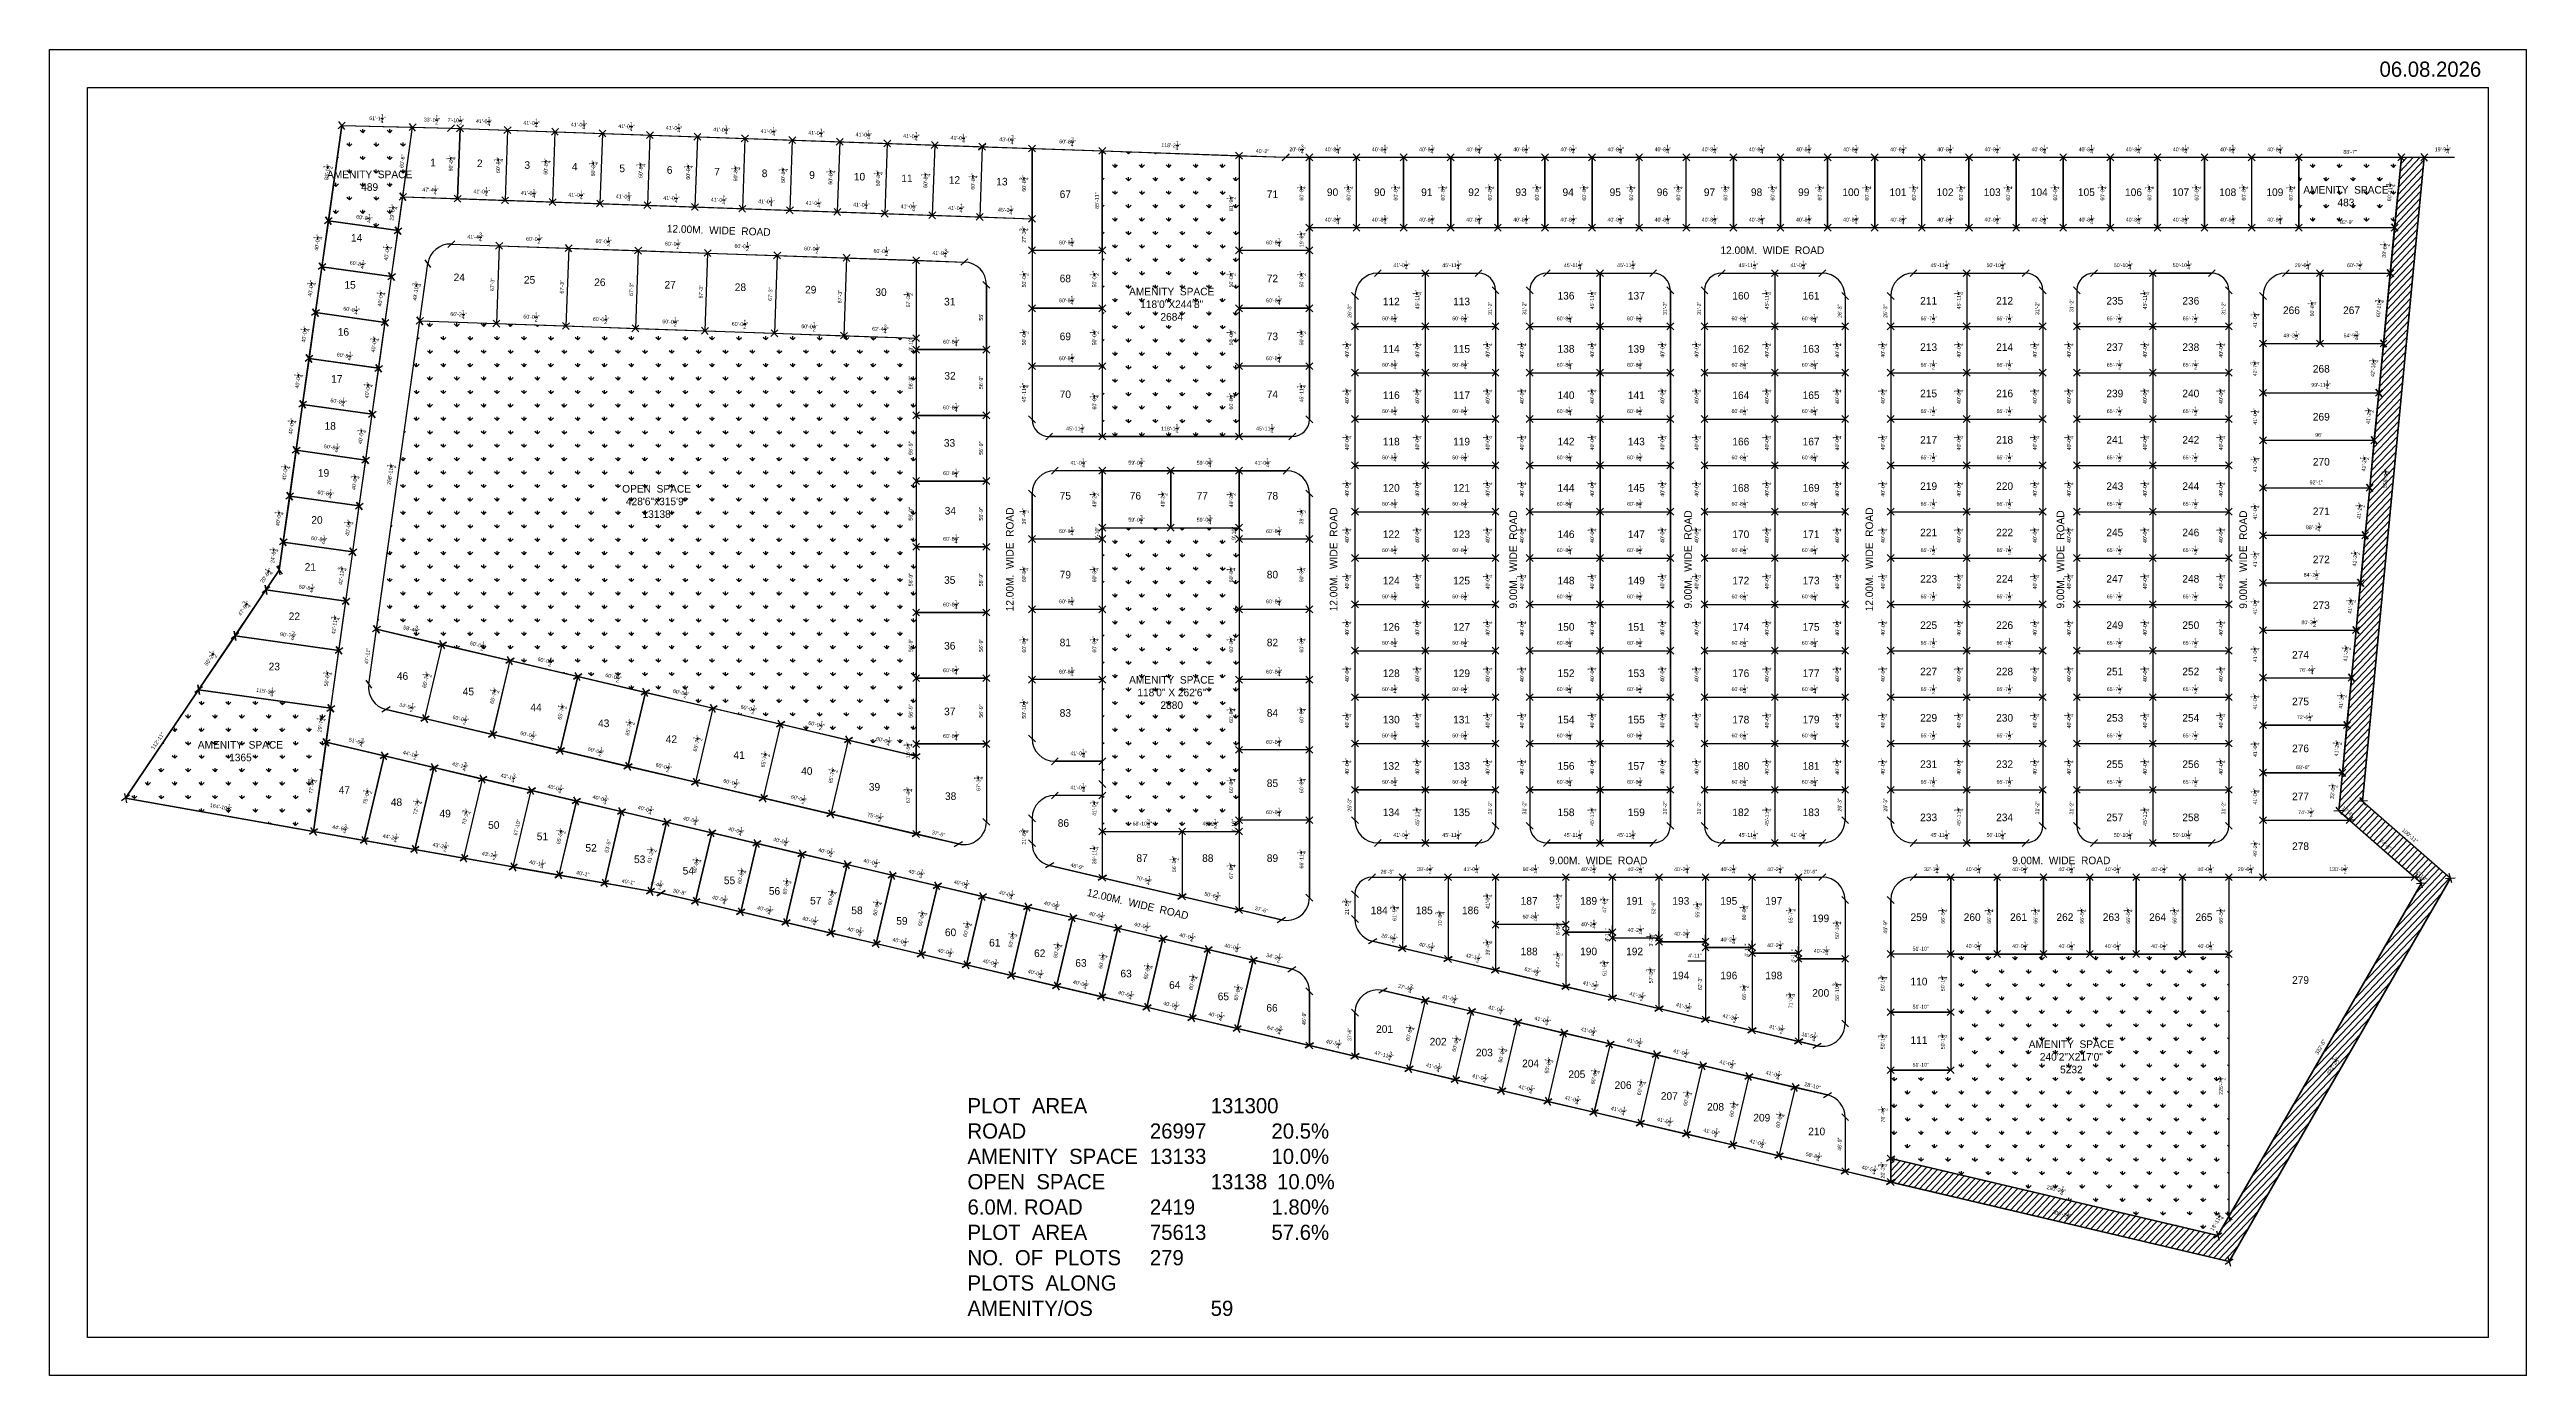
# Model space of a CAD drawing. Header units: inches. Extents: x 250 to 814, y -1477 to -285.
# Drawn here: x 496.2 to 561.4, y -866.9 to -832 of the extents above; entities outside this region: 1.
import ezdxf

# ---------------------------------------------------------------- set-up
doc = ezdxf.new("R2010")
doc.units = ezdxf.units.IN
doc.header["$MEASUREMENT"] = 0
doc.styles.get("Standard").update_dxf_attribs({"font": 'FRAMDCN.TTF', "height": 0.2})
doc.styles.add('style1', font='FRAMDCN.TTF', dxfattribs={"height": 0.1})
doc.dimstyles.new('Copy of 1000', dxfattribs={"dimtxt": 0.18, "dimasz": 0.18, "dimexe": 0.18, "dimexo": 0.0625, "dimgap": 0.09, "dimtad": 1, "dimtoh": 1, "dimlfac": 393.7, "dimzin": 0, "dimdsep": 46, "dimlunit": 4, "dimtxsty": 'Standard', "dimblk": 'OBLIQUE', "dimcen": 0.09, "dimse1": 1, "dimse2": 1, "dimadec": 0, "dimazin": 0, "dimtfac": 1, "dimtofl": 0, "dimtmove": 0, "dimatfit": 3, "dimfxl": 1, "dimtolj": 1, "dimtzin": 0, "dimarcsym": 0})
pattern_1 = [(90, (100, 0), (-0.35355339, 0.35355339), [0.09375, -0.61335678]), (45, (100, 0), (-0.3535534, 0.3535534), [0.09375, -0.40625]), (135, (100, 0), (-0.3535534, -0.3535534), [0.09375, -0.40625])]

msp = doc.modelspace()

# ---------------------------------------------------------------- texts
at = {"char_height": 0.4, "attachment_point": 1}
for s, insert, width in [('06.08.2026', (557.543, -832.307), 2.84027), ('PLOT  AREA  ^I^I131300\\PROAD^I^I^I26997^I^I20.5%\\PAMENITY  SPACE^I13133^I^I10.0%\\POPEN  SPACE^I^I13138^I^I10.0%\\P6.0M. ROAD^I^I2419^I^I1.80%\\PPLOT  AREA^I^I75613^I^I57.6%\\PNO.  OF  PLOTS^I279\\PPLOTS  ALONG\\PAMENITY/OS^I^I59', (520.38, -859.594), 9.46941)]:
    msp.add_mtext(s, dxfattribs=dict(at, insert=insert, width=width))
at = {"color": 1, "insert": (813.952, -1476.463), "char_height": 0.2, "width": 1.17972, "attachment_point": 2}
msp.add_mtext('24\\P367 sqm.', dxfattribs=at)

# ---------------------------------------------------------------- blocks, each defined once
blk = doc.blocks.new('_Oblique')
at = {"color": 0, "linetype": 'ByBlock', "lineweight": -2}
blk.add_line((-0.5, -0.5), (0.5, 0.5), dxfattribs=at)
blk = doc.blocks.new('*D419')
at = {"color": 0, "lineweight": -2, "transparency": 16777216}
blk.add_line((503.624, -849.332), (503.838, -847.807), dxfattribs=at)
at = {"layer": 'Defpoints', "color": 0, "transparency": 16777216}
for p in [(503.838, -847.807), (503.838, -847.807), (503.624, -849.332)]:
    blk.add_point(p, dxfattribs=at)
at = {"color": 0, "lineweight": -2, "transparency": 16777216, "xscale": 0.18, "yscale": 0.18, "zscale": 0.18}
for p, rotation in [((503.838, -847.807), 81.9951080572896), ((503.624, -849.332), 261.9951080572896)]:
    blk.add_blockref('_Oblique', p, dxfattribs=dict(at, rotation=rotation))
at = {"color": 0, "transparency": 16777216, "insert": (503.524, -848.541), "char_height": 0.1, "attachment_point": 5, "rotation": 81.99511, "style": 'style1'}
blk.add_mtext('\\A1;50\'-6{\\H1.000000x;\\S1/4;}"', dxfattribs=at)
blk = doc.blocks.new('*D420')
at = {"color": 0, "lineweight": -2, "transparency": 16777216}
blk.add_line((503.838, -847.807), (504.021, -846.51), dxfattribs=at)
at = {"layer": 'Defpoints', "color": 0, "transparency": 16777216}
for p in [(504.021, -846.51), (504.021, -846.51), (503.838, -847.807)]:
    blk.add_point(p, dxfattribs=at)
at = {"color": 0, "lineweight": -2, "transparency": 16777216, "xscale": 0.18, "yscale": 0.18, "zscale": 0.18}
for p, rotation in [((504.021, -846.51), 81.99510805728428), ((503.838, -847.807), 261.9951080572842)]:
    blk.add_blockref('_Oblique', p, dxfattribs=dict(at, rotation=rotation))
at = {"color": 0, "transparency": 16777216, "insert": (503.722, -847.129), "char_height": 0.1, "attachment_point": 5, "rotation": 81.99511, "style": 'style1'}
blk.add_mtext('\\A1;42\'-11{\\H1.000000x;\\S3/4;}"', dxfattribs=at)
blk = doc.blocks.new('*D421')
at = {"color": 0, "lineweight": -2, "transparency": 16777216}
blk.add_line((504.021, -846.51), (504.203, -845.213), dxfattribs=at)
at = {"layer": 'Defpoints', "color": 0, "transparency": 16777216}
for p in [(504.203, -845.213), (504.203, -845.213), (504.021, -846.51)]:
    blk.add_point(p, dxfattribs=at)
at = {"color": 0, "lineweight": -2, "transparency": 16777216, "xscale": 0.18, "yscale": 0.18, "zscale": 0.18}
for p, rotation in [((504.203, -845.213), 81.99510805728882), ((504.021, -846.51), 261.9951080572889)]:
    blk.add_blockref('_Oblique', p, dxfattribs=dict(at, rotation=rotation))
at = {"color": 0, "transparency": 16777216, "insert": (503.905, -845.832), "char_height": 0.1, "attachment_point": 5, "rotation": 81.99511, "style": 'style1'}
blk.add_mtext('\\A1;42\'-11{\\H1.000000x;\\S3/4;}"', dxfattribs=at)
blk = doc.blocks.new('*D422')
at = {"color": 0, "lineweight": -2, "transparency": 16777216}
blk.add_line((504.203, -845.213), (504.373, -844.005), dxfattribs=at)
at = {"layer": 'Defpoints', "color": 0, "transparency": 16777216}
for p in [(504.373, -844.005), (504.373, -844.005), (504.203, -845.213)]:
    blk.add_point(p, dxfattribs=at)
at = {"color": 0, "lineweight": -2, "transparency": 16777216, "xscale": 0.18, "yscale": 0.18, "zscale": 0.18}
for p, rotation in [((504.373, -844.005), 81.99510805728826), ((504.203, -845.213), 261.9951080572883)]:
    blk.add_blockref('_Oblique', p, dxfattribs=dict(at, rotation=rotation))
at = {"color": 0, "transparency": 16777216, "insert": (504.081, -844.58), "char_height": 0.1, "attachment_point": 5, "rotation": 81.99511, "style": 'style1'}
blk.add_mtext('\\A1;40\'-0{\\H1.000000x;\\S1/4;}"', dxfattribs=at)
blk = doc.blocks.new('*D5')
at = {"color": 0, "lineweight": -2, "transparency": 16777216}
blk.add_line((504.373, -844.005), (504.543, -842.797), dxfattribs=at)
at = {"layer": 'Defpoints', "color": 0, "transparency": 16777216}
for p in [(504.543, -842.797), (504.543, -842.797), (504.373, -844.005)]:
    blk.add_point(p, dxfattribs=at)
at = {"color": 0, "lineweight": -2, "transparency": 16777216, "xscale": 0.18, "yscale": 0.18, "zscale": 0.18}
for p, rotation in [((504.543, -842.797), 81.99510805728826), ((504.373, -844.005), 261.9951080572883)]:
    blk.add_blockref('_Oblique', p, dxfattribs=dict(at, rotation=rotation))
at = {"color": 0, "transparency": 16777216, "insert": (504.251, -843.372), "char_height": 0.1, "attachment_point": 5, "rotation": 81.99511, "style": 'style1'}
blk.add_mtext('\\A1;40\'-0{\\H1.000000x;\\S1/4;}"', dxfattribs=at)
blk = doc.blocks.new('*D6')
at = {"color": 0, "lineweight": -2, "transparency": 16777216}
blk.add_line((504.543, -842.797), (504.713, -841.588), dxfattribs=at)
at = {"layer": 'Defpoints', "color": 0, "transparency": 16777216}
for p in [(504.713, -841.588), (504.713, -841.588), (504.543, -842.797)]:
    blk.add_point(p, dxfattribs=at)
at = {"color": 0, "lineweight": -2, "transparency": 16777216, "xscale": 0.18, "yscale": 0.18, "zscale": 0.18}
for p, rotation in [((504.713, -841.588), 81.99510805728826), ((504.543, -842.797), 261.9951080572883)]:
    blk.add_blockref('_Oblique', p, dxfattribs=dict(at, rotation=rotation))
at = {"color": 0, "transparency": 16777216, "insert": (504.421, -842.163), "char_height": 0.1, "attachment_point": 5, "rotation": 81.99511, "style": 'style1'}
blk.add_mtext('\\A1;40\'-0{\\H1.000000x;\\S1/4;}"', dxfattribs=at)
blk = doc.blocks.new('*D7')
at = {"color": 0, "lineweight": -2, "transparency": 16777216}
blk.add_line((504.713, -841.588), (504.883, -840.38), dxfattribs=at)
at = {"layer": 'Defpoints', "color": 0, "transparency": 16777216}
for p in [(504.883, -840.38), (504.883, -840.38), (504.713, -841.588)]:
    blk.add_point(p, dxfattribs=at)
at = {"color": 0, "lineweight": -2, "transparency": 16777216, "xscale": 0.18, "yscale": 0.18, "zscale": 0.18}
for p, rotation in [((504.883, -840.38), 81.99510805728826), ((504.713, -841.588), 261.9951080572883)]:
    blk.add_blockref('_Oblique', p, dxfattribs=dict(at, rotation=rotation))
at = {"color": 0, "transparency": 16777216, "insert": (504.591, -840.955), "char_height": 0.1, "attachment_point": 5, "rotation": 81.99511, "style": 'style1'}
blk.add_mtext('\\A1;40\'-0{\\H1.000000x;\\S1/4;}"', dxfattribs=at)
blk = doc.blocks.new('*D8')
at = {"color": 0, "lineweight": -2, "transparency": 16777216}
blk.add_line((504.883, -840.38), (505.053, -839.172), dxfattribs=at)
at = {"layer": 'Defpoints', "color": 0, "transparency": 16777216}
for p in [(505.053, -839.172), (505.053, -839.172), (504.883, -840.38)]:
    blk.add_point(p, dxfattribs=at)
at = {"color": 0, "lineweight": -2, "transparency": 16777216, "xscale": 0.18, "yscale": 0.18, "zscale": 0.18}
for p, rotation in [((505.053, -839.172), 81.99510805728826), ((504.883, -840.38), 261.9951080572883)]:
    blk.add_blockref('_Oblique', p, dxfattribs=dict(at, rotation=rotation))
at = {"color": 0, "transparency": 16777216, "insert": (504.761, -839.747), "char_height": 0.1, "attachment_point": 5, "rotation": 81.99511, "style": 'style1'}
blk.add_mtext('\\A1;40\'-0{\\H1.000000x;\\S1/4;}"', dxfattribs=at)
blk = doc.blocks.new('*D9')
at = {"color": 0, "lineweight": -2, "transparency": 16777216}
blk.add_line((505.053, -839.172), (505.222, -837.964), dxfattribs=at)
at = {"layer": 'Defpoints', "color": 0, "transparency": 16777216}
for p in [(505.222, -837.964), (505.222, -837.964), (505.053, -839.172)]:
    blk.add_point(p, dxfattribs=at)
at = {"color": 0, "lineweight": -2, "transparency": 16777216, "xscale": 0.18, "yscale": 0.18, "zscale": 0.18}
for p, rotation in [((505.222, -837.964), 81.99510805728826), ((505.053, -839.172), 261.9951080572883)]:
    blk.add_blockref('_Oblique', p, dxfattribs=dict(at, rotation=rotation))
at = {"color": 0, "transparency": 16777216, "insert": (504.931, -838.539), "char_height": 0.1, "attachment_point": 5, "rotation": 81.99511, "style": 'style1'}
blk.add_mtext('\\A1;40\'-0{\\H1.000000x;\\S1/4;}"', dxfattribs=at)
blk = doc.blocks.new('*D10')
at = {"color": 0, "lineweight": -2, "transparency": 16777216}
blk.add_line((505.222, -837.964), (505.392, -836.756), dxfattribs=at)
at = {"layer": 'Defpoints', "color": 0, "transparency": 16777216}
for p in [(505.392, -836.756), (505.392, -836.756), (505.222, -837.964)]:
    blk.add_point(p, dxfattribs=at)
at = {"color": 0, "lineweight": -2, "transparency": 16777216, "xscale": 0.18, "yscale": 0.18, "zscale": 0.18}
for p, rotation in [((505.392, -836.756), 81.99510805728826), ((505.222, -837.964), 261.9951080572883)]:
    blk.add_blockref('_Oblique', p, dxfattribs=dict(at, rotation=rotation))
at = {"color": 0, "transparency": 16777216, "insert": (505.1, -837.331), "char_height": 0.1, "attachment_point": 5, "rotation": 81.99511, "style": 'style1'}
blk.add_mtext('\\A1;40\'-0{\\H1.000000x;\\S1/4;}"', dxfattribs=at)
blk = doc.blocks.new('*D423')
at = {"color": 0, "lineweight": -2, "transparency": 16777216}
blk.add_line((505.392, -836.756), (505.518, -835.865), dxfattribs=at)
at = {"layer": 'Defpoints', "color": 0, "transparency": 16777216}
for p in [(505.518, -835.865), (505.518, -835.865), (505.392, -836.756)]:
    blk.add_point(p, dxfattribs=at)
at = {"color": 0, "lineweight": -2, "transparency": 16777216, "xscale": 0.18, "yscale": 0.18, "zscale": 0.18}
for p, rotation in [((505.518, -835.865), 81.99510805734067), ((505.392, -836.756), 261.9951080573406)]:
    blk.add_blockref('_Oblique', p, dxfattribs=dict(at, rotation=rotation))
at = {"color": 0, "transparency": 16777216, "insert": (505.248, -836.281), "char_height": 0.1, "attachment_point": 5, "rotation": 81.99511, "style": 'style1'}
blk.add_mtext('\\A1;29\'-6{\\H1.000000x;\\S1/4;}"', dxfattribs=at)
blk = doc.blocks.new('*D424')
at = {"color": 0, "lineweight": -2, "transparency": 16777216}
blk.add_line((505.518, -835.865), (505.775, -834.034), dxfattribs=at)
at = {"layer": 'Defpoints', "color": 0, "transparency": 16777216}
for p in [(505.775, -834.034), (505.775, -834.034), (505.518, -835.865)]:
    blk.add_point(p, dxfattribs=at)
at = {"color": 0, "lineweight": -2, "transparency": 16777216, "xscale": 0.18, "yscale": 0.18, "zscale": 0.18}
for p, rotation in [((505.775, -834.034), 81.99510805729426), ((505.518, -835.865), 261.9951080572942)]:
    blk.add_blockref('_Oblique', p, dxfattribs=dict(at, rotation=rotation))
at = {"color": 0, "transparency": 16777216, "insert": (505.506, -834.93), "char_height": 0.1, "attachment_point": 5, "rotation": 81.99511, "style": 'style1'}
blk.add_mtext('\\A1;60\'-8"', dxfattribs=at)
blk = doc.blocks.new('*D425')
at = {"color": 0, "lineweight": -2, "transparency": 16777216}
blk.add_line((503.624, -849.332), (503.498, -850.226), dxfattribs=at)
at = {"layer": 'Defpoints', "color": 0, "transparency": 16777216}
for p in [(503.624, -849.332), (503.498, -850.226), (503.498, -850.226)]:
    blk.add_point(p, dxfattribs=at)
at = {"color": 0, "lineweight": -2, "transparency": 16777216, "xscale": 0.18, "yscale": 0.18, "zscale": 0.18}
for p, rotation in [((503.624, -849.332), 81.99510805731028), ((503.498, -850.226), 261.9951080573104)]:
    blk.add_blockref('_Oblique', p, dxfattribs=dict(at, rotation=rotation))
at = {"color": 0, "transparency": 16777216, "insert": (503.354, -849.75), "char_height": 0.1, "attachment_point": 5, "rotation": 81.99511, "style": 'style1'}
blk.add_mtext('\\A1;29\'-7{\\H1.000000x;\\S1/4;}"', dxfattribs=at)
blk = doc.blocks.new('*D426')
at = {"color": 0, "lineweight": -2, "transparency": 16777216}
blk.add_line((552.358, -855.802), (553.578, -855.802), dxfattribs=at)
at = {"layer": 'Defpoints', "color": 0, "transparency": 16777216}
for p in [(552.358, -855.802), (553.578, -855.802), (553.578, -855.802)]:
    blk.add_point(p, dxfattribs=at)
at = {"color": 0, "lineweight": -2, "transparency": 16777216, "xscale": 0.18, "yscale": 0.18, "zscale": 0.18, "rotation": 180}
blk.add_blockref('_Oblique', (552.358, -855.802), dxfattribs=at)
at = {"color": 0, "lineweight": -2, "transparency": 16777216, "xscale": 0.18, "yscale": 0.18, "zscale": 0.18}
blk.add_blockref('_Oblique', (553.578, -855.802), dxfattribs=at)
at = {"color": 0, "transparency": 16777216, "insert": (552.968, -855.593), "char_height": 0.1, "attachment_point": 5, "style": 'style1'}
blk.add_mtext('\\A1;40\'-0{\\H1.000000x;\\S1/4;}"', dxfattribs=at)
blk = doc.blocks.new('*D11')
at = {"color": 0, "lineweight": -2, "transparency": 16777216}
blk.add_line((551.138, -855.802), (552.358, -855.802), dxfattribs=at)
at = {"layer": 'Defpoints', "color": 0, "transparency": 16777216}
for p in [(551.138, -855.802), (552.358, -855.802), (552.358, -855.802)]:
    blk.add_point(p, dxfattribs=at)
at = {"color": 0, "lineweight": -2, "transparency": 16777216, "xscale": 0.18, "yscale": 0.18, "zscale": 0.18, "rotation": 180}
blk.add_blockref('_Oblique', (551.138, -855.802), dxfattribs=at)
at = {"color": 0, "lineweight": -2, "transparency": 16777216, "xscale": 0.18, "yscale": 0.18, "zscale": 0.18}
blk.add_blockref('_Oblique', (552.358, -855.802), dxfattribs=at)
at = {"color": 0, "transparency": 16777216, "insert": (551.748, -855.593), "char_height": 0.1, "attachment_point": 5, "style": 'style1'}
blk.add_mtext('\\A1;40\'-0{\\H1.000000x;\\S1/4;}"', dxfattribs=at)
blk = doc.blocks.new('*D12')
at = {"color": 0, "lineweight": -2, "transparency": 16777216}
blk.add_line((549.918, -855.802), (551.138, -855.802), dxfattribs=at)
at = {"layer": 'Defpoints', "color": 0, "transparency": 16777216}
for p in [(549.918, -855.802), (551.138, -855.802), (551.138, -855.802)]:
    blk.add_point(p, dxfattribs=at)
at = {"color": 0, "lineweight": -2, "transparency": 16777216, "xscale": 0.18, "yscale": 0.18, "zscale": 0.18, "rotation": 180}
blk.add_blockref('_Oblique', (549.918, -855.802), dxfattribs=at)
at = {"color": 0, "lineweight": -2, "transparency": 16777216, "xscale": 0.18, "yscale": 0.18, "zscale": 0.18}
blk.add_blockref('_Oblique', (551.138, -855.802), dxfattribs=at)
at = {"color": 0, "transparency": 16777216, "insert": (550.528, -855.593), "char_height": 0.1, "attachment_point": 5, "style": 'style1'}
blk.add_mtext('\\A1;40\'-0{\\H1.000000x;\\S1/4;}"', dxfattribs=at)
blk = doc.blocks.new('*D13')
at = {"color": 0, "lineweight": -2, "transparency": 16777216}
blk.add_line((548.698, -855.802), (549.918, -855.802), dxfattribs=at)
at = {"layer": 'Defpoints', "color": 0, "transparency": 16777216}
for p in [(548.698, -855.802), (549.918, -855.802), (549.918, -855.802)]:
    blk.add_point(p, dxfattribs=at)
at = {"color": 0, "lineweight": -2, "transparency": 16777216, "xscale": 0.18, "yscale": 0.18, "zscale": 0.18, "rotation": 180}
blk.add_blockref('_Oblique', (548.698, -855.802), dxfattribs=at)
at = {"color": 0, "lineweight": -2, "transparency": 16777216, "xscale": 0.18, "yscale": 0.18, "zscale": 0.18}
blk.add_blockref('_Oblique', (549.918, -855.802), dxfattribs=at)
at = {"color": 0, "transparency": 16777216, "insert": (549.308, -855.593), "char_height": 0.1, "attachment_point": 5, "style": 'style1'}
blk.add_mtext('\\A1;40\'-0{\\H1.000000x;\\S1/4;}"', dxfattribs=at)
blk = doc.blocks.new('*D14')
at = {"color": 0, "lineweight": -2, "transparency": 16777216}
blk.add_line((547.478, -855.802), (548.698, -855.802), dxfattribs=at)
at = {"layer": 'Defpoints', "color": 0, "transparency": 16777216}
for p in [(547.478, -855.802), (548.698, -855.802), (548.698, -855.802)]:
    blk.add_point(p, dxfattribs=at)
at = {"color": 0, "lineweight": -2, "transparency": 16777216, "xscale": 0.18, "yscale": 0.18, "zscale": 0.18, "rotation": 180}
blk.add_blockref('_Oblique', (547.478, -855.802), dxfattribs=at)
at = {"color": 0, "lineweight": -2, "transparency": 16777216, "xscale": 0.18, "yscale": 0.18, "zscale": 0.18}
blk.add_blockref('_Oblique', (548.698, -855.802), dxfattribs=at)
at = {"color": 0, "transparency": 16777216, "insert": (548.088, -855.593), "char_height": 0.1, "attachment_point": 5, "style": 'style1'}
blk.add_mtext('\\A1;40\'-0{\\H1.000000x;\\S1/4;}"', dxfattribs=at)
blk = doc.blocks.new('*D15')
at = {"color": 0, "lineweight": -2, "transparency": 16777216}
blk.add_line((546.258, -855.802), (547.478, -855.802), dxfattribs=at)
at = {"layer": 'Defpoints', "color": 0, "transparency": 16777216}
for p in [(546.258, -855.802), (547.478, -855.802), (547.478, -855.802)]:
    blk.add_point(p, dxfattribs=at)
at = {"color": 0, "lineweight": -2, "transparency": 16777216, "xscale": 0.18, "yscale": 0.18, "zscale": 0.18, "rotation": 180}
blk.add_blockref('_Oblique', (546.258, -855.802), dxfattribs=at)
at = {"color": 0, "lineweight": -2, "transparency": 16777216, "xscale": 0.18, "yscale": 0.18, "zscale": 0.18}
blk.add_blockref('_Oblique', (547.478, -855.802), dxfattribs=at)
at = {"color": 0, "transparency": 16777216, "insert": (546.868, -855.593), "char_height": 0.1, "attachment_point": 5, "style": 'style1'}
blk.add_mtext('\\A1;40\'-0{\\H1.000000x;\\S1/4;}"', dxfattribs=at)
blk = doc.blocks.new('*D16')
at = {"color": 0, "lineweight": -2, "transparency": 16777216}
blk.add_line((553.578, -853.777), (553.578, -855.802), dxfattribs=at)
at = {"layer": 'Defpoints', "color": 0, "transparency": 16777216}
for p in [(553.578, -853.777), (553.578, -855.802), (553.578, -855.802)]:
    blk.add_point(p, dxfattribs=at)
at = {"color": 0, "lineweight": -2, "transparency": 16777216, "xscale": 0.18, "yscale": 0.18, "zscale": 0.18}
for p, rotation in [((553.578, -853.777), 90), ((553.578, -855.802), 270)]:
    blk.add_blockref('_Oblique', p, dxfattribs=dict(at, rotation=rotation))
at = {"color": 0, "transparency": 16777216, "insert": (553.369, -854.789), "char_height": 0.1, "attachment_point": 5, "rotation": 90, "style": 'style1'}
blk.add_mtext('\\A1;66\'-5{\\H1.000000x;\\S1/4;}"', dxfattribs=at)
blk = doc.blocks.new('*D17')
at = {"color": 0, "lineweight": -2, "transparency": 16777216}
blk.add_line((552.358, -853.777), (553.578, -853.777), dxfattribs=at)
at = {"layer": 'Defpoints', "color": 0, "transparency": 16777216}
for p in [(552.358, -853.777), (553.578, -853.777), (553.578, -853.777)]:
    blk.add_point(p, dxfattribs=at)
at = {"color": 0, "lineweight": -2, "transparency": 16777216, "xscale": 0.18, "yscale": 0.18, "zscale": 0.18, "rotation": 180}
blk.add_blockref('_Oblique', (552.358, -853.777), dxfattribs=at)
at = {"color": 0, "lineweight": -2, "transparency": 16777216, "xscale": 0.18, "yscale": 0.18, "zscale": 0.18}
blk.add_blockref('_Oblique', (553.578, -853.777), dxfattribs=at)
at = {"color": 0, "transparency": 16777216, "insert": (552.968, -853.568), "char_height": 0.1, "attachment_point": 5, "style": 'style1'}
blk.add_mtext('\\A1;40\'-0{\\H1.000000x;\\S1/4;}"', dxfattribs=at)
blk = doc.blocks.new('*D18')
at = {"color": 0, "lineweight": -2, "transparency": 16777216}
blk.add_line((551.138, -853.777), (552.358, -853.777), dxfattribs=at)
at = {"layer": 'Defpoints', "color": 0, "transparency": 16777216}
for p in [(551.138, -853.777), (552.358, -853.777), (552.358, -853.777)]:
    blk.add_point(p, dxfattribs=at)
at = {"color": 0, "lineweight": -2, "transparency": 16777216, "xscale": 0.18, "yscale": 0.18, "zscale": 0.18, "rotation": 180}
blk.add_blockref('_Oblique', (551.138, -853.777), dxfattribs=at)
at = {"color": 0, "lineweight": -2, "transparency": 16777216, "xscale": 0.18, "yscale": 0.18, "zscale": 0.18}
blk.add_blockref('_Oblique', (552.358, -853.777), dxfattribs=at)
at = {"color": 0, "transparency": 16777216, "insert": (551.748, -853.568), "char_height": 0.1, "attachment_point": 5, "style": 'style1'}
blk.add_mtext('\\A1;40\'-0{\\H1.000000x;\\S1/4;}"', dxfattribs=at)
blk = doc.blocks.new('*D19')
at = {"color": 0, "lineweight": -2, "transparency": 16777216}
blk.add_line((549.918, -853.777), (551.138, -853.777), dxfattribs=at)
at = {"layer": 'Defpoints', "color": 0, "transparency": 16777216}
for p in [(549.918, -853.777), (551.138, -853.777), (551.138, -853.777)]:
    blk.add_point(p, dxfattribs=at)
at = {"color": 0, "lineweight": -2, "transparency": 16777216, "xscale": 0.18, "yscale": 0.18, "zscale": 0.18, "rotation": 180}
blk.add_blockref('_Oblique', (549.918, -853.777), dxfattribs=at)
at = {"color": 0, "lineweight": -2, "transparency": 16777216, "xscale": 0.18, "yscale": 0.18, "zscale": 0.18}
blk.add_blockref('_Oblique', (551.138, -853.777), dxfattribs=at)
at = {"color": 0, "transparency": 16777216, "insert": (550.528, -853.568), "char_height": 0.1, "attachment_point": 5, "style": 'style1'}
blk.add_mtext('\\A1;40\'-0{\\H1.000000x;\\S1/4;}"', dxfattribs=at)
blk = doc.blocks.new('*D20')
at = {"color": 0, "lineweight": -2, "transparency": 16777216}
blk.add_line((547.478, -853.777), (548.698, -853.777), dxfattribs=at)
at = {"layer": 'Defpoints', "color": 0, "transparency": 16777216}
for p in [(547.478, -853.777), (548.698, -853.777), (548.698, -853.777)]:
    blk.add_point(p, dxfattribs=at)
at = {"color": 0, "lineweight": -2, "transparency": 16777216, "xscale": 0.18, "yscale": 0.18, "zscale": 0.18, "rotation": 180}
blk.add_blockref('_Oblique', (547.478, -853.777), dxfattribs=at)
at = {"color": 0, "lineweight": -2, "transparency": 16777216, "xscale": 0.18, "yscale": 0.18, "zscale": 0.18}
blk.add_blockref('_Oblique', (548.698, -853.777), dxfattribs=at)
at = {"color": 0, "transparency": 16777216, "insert": (548.088, -853.568), "char_height": 0.1, "attachment_point": 5, "style": 'style1'}
blk.add_mtext('\\A1;40\'-0{\\H1.000000x;\\S1/4;}"', dxfattribs=at)
blk = doc.blocks.new('*D21')
at = {"color": 0, "lineweight": -2, "transparency": 16777216}
blk.add_line((546.258, -853.777), (547.478, -853.777), dxfattribs=at)
at = {"layer": 'Defpoints', "color": 0, "transparency": 16777216}
for p in [(546.258, -853.777), (547.478, -853.777), (547.478, -853.777)]:
    blk.add_point(p, dxfattribs=at)
at = {"color": 0, "lineweight": -2, "transparency": 16777216, "xscale": 0.18, "yscale": 0.18, "zscale": 0.18, "rotation": 180}
blk.add_blockref('_Oblique', (546.258, -853.777), dxfattribs=at)
at = {"color": 0, "lineweight": -2, "transparency": 16777216, "xscale": 0.18, "yscale": 0.18, "zscale": 0.18}
blk.add_blockref('_Oblique', (547.478, -853.777), dxfattribs=at)
at = {"color": 0, "transparency": 16777216, "insert": (546.868, -853.568), "char_height": 0.1, "attachment_point": 5, "style": 'style1'}
blk.add_mtext('\\A1;40\'-0{\\H1.000000x;\\S1/4;}"', dxfattribs=at)
blk = doc.blocks.new('*D22')
at = {"color": 0, "lineweight": -2, "transparency": 16777216}
blk.add_line((548.698, -853.777), (549.918, -853.777), dxfattribs=at)
at = {"layer": 'Defpoints', "color": 0, "transparency": 16777216}
for p in [(548.698, -853.777), (549.918, -853.777), (549.918, -853.777)]:
    blk.add_point(p, dxfattribs=at)
at = {"color": 0, "lineweight": -2, "transparency": 16777216, "xscale": 0.18, "yscale": 0.18, "zscale": 0.18, "rotation": 180}
blk.add_blockref('_Oblique', (548.698, -853.777), dxfattribs=at)
at = {"color": 0, "lineweight": -2, "transparency": 16777216, "xscale": 0.18, "yscale": 0.18, "zscale": 0.18}
blk.add_blockref('_Oblique', (549.918, -853.777), dxfattribs=at)
at = {"color": 0, "transparency": 16777216, "insert": (549.308, -853.568), "char_height": 0.1, "attachment_point": 5, "style": 'style1'}
blk.add_mtext('\\A1;40\'-0{\\H1.000000x;\\S1/4;}"', dxfattribs=at)
blk = doc.blocks.new('*D427')
at = {"color": 0, "lineweight": -2, "transparency": 16777216}
blk.add_line((546.258, -855.802), (544.678, -855.802), dxfattribs=at)
at = {"layer": 'Defpoints', "color": 0, "transparency": 16777216}
for p in [(544.678, -855.802), (544.678, -855.802), (546.258, -855.802)]:
    blk.add_point(p, dxfattribs=at)
at = {"color": 0, "lineweight": -2, "transparency": 16777216, "xscale": 0.18, "yscale": 0.18, "zscale": 0.18, "rotation": 180}
blk.add_blockref('_Oblique', (544.678, -855.802), dxfattribs=at)
at = {"color": 0, "lineweight": -2, "transparency": 16777216, "xscale": 0.18, "yscale": 0.18, "zscale": 0.18}
blk.add_blockref('_Oblique', (546.258, -855.802), dxfattribs=at)
at = {"color": 0, "transparency": 16777216, "insert": (545.468, -855.66), "char_height": 0.1, "attachment_point": 5, "style": 'style1'}
blk.add_mtext('\\A1;51\'-10"', dxfattribs=at)
blk = doc.blocks.new('*D428')
at = {"color": 0, "lineweight": -2, "transparency": 16777216}
blk.add_line((546.258, -853.777), (545.278, -853.777), dxfattribs=at)
at = {"layer": 'Defpoints', "color": 0, "transparency": 16777216}
for p in [(545.278, -853.777), (545.278, -853.777), (546.258, -853.777)]:
    blk.add_point(p, dxfattribs=at)
at = {"color": 0, "lineweight": -2, "transparency": 16777216, "xscale": 0.18, "yscale": 0.18, "zscale": 0.18, "rotation": 180}
blk.add_blockref('_Oblique', (545.278, -853.777), dxfattribs=at)
at = {"color": 0, "lineweight": -2, "transparency": 16777216, "xscale": 0.18, "yscale": 0.18, "zscale": 0.18}
blk.add_blockref('_Oblique', (546.258, -853.777), dxfattribs=at)
at = {"color": 0, "transparency": 16777216, "insert": (545.768, -853.567), "char_height": 0.1, "attachment_point": 5, "style": 'style1'}
blk.add_mtext('\\A1;32\'-1{\\H1.000000x;\\S3/4;}"', dxfattribs=at)
blk = doc.blocks.new('*D429')
at = {"color": 0, "lineweight": -2, "transparency": 16777216}
blk.add_line((544.678, -855.802), (544.678, -854.377), dxfattribs=at)
at = {"layer": 'Defpoints', "color": 0, "transparency": 16777216}
for p in [(544.678, -854.377), (544.678, -854.377), (544.678, -855.802)]:
    blk.add_point(p, dxfattribs=at)
at = {"color": 0, "lineweight": -2, "transparency": 16777216, "xscale": 0.18, "yscale": 0.18, "zscale": 0.18}
for p, rotation in [((544.678, -854.377), 90), ((544.678, -855.802), 270)]:
    blk.add_blockref('_Oblique', p, dxfattribs=dict(at, rotation=rotation))
at = {"color": 0, "transparency": 16777216, "insert": (544.536, -855.089), "char_height": 0.1, "attachment_point": 5, "rotation": 90, "style": 'style1'}
blk.add_mtext('\\A1;46\'-9"', dxfattribs=at)
blk = doc.blocks.new('*D23')
at = {"color": 0, "lineweight": -2, "transparency": 16777216}
blk.add_line((503.498, -850.226), (505.028, -850.585), dxfattribs=at)
at = {"layer": 'Defpoints', "color": 0, "transparency": 16777216}
for p in [(503.498, -850.226), (505.028, -850.585), (505.028, -850.585)]:
    blk.add_point(p, dxfattribs=at)
at = {"color": 0, "lineweight": -2, "transparency": 16777216, "xscale": 0.18, "yscale": 0.18, "zscale": 0.18}
for p, rotation in [((503.498, -850.226), 166.775772668935), ((505.028, -850.585), 346.7757726689351)]:
    blk.add_blockref('_Oblique', p, dxfattribs=dict(at, rotation=rotation))
at = {"color": 0, "transparency": 16777216, "insert": (504.311, -850.201), "char_height": 0.1, "attachment_point": 5, "rotation": 346.77577, "style": 'style1'}
blk.add_mtext('\\A1;51\'-6{\\H1.000000x;\\S3/4;}"', dxfattribs=at)
blk = doc.blocks.new('*D24')
at = {"color": 0, "lineweight": -2, "transparency": 16777216}
blk.add_line((505.028, -850.585), (506.338, -850.893), dxfattribs=at)
at = {"layer": 'Defpoints', "color": 0, "transparency": 16777216}
for p in [(505.028, -850.585), (506.338, -850.893), (506.338, -850.893)]:
    blk.add_point(p, dxfattribs=at)
at = {"color": 0, "lineweight": -2, "transparency": 16777216, "xscale": 0.18, "yscale": 0.18, "zscale": 0.18}
for p, rotation in [((505.028, -850.585), 166.7757726689367), ((506.338, -850.893), 346.7757726689367)]:
    blk.add_blockref('_Oblique', p, dxfattribs=dict(at, rotation=rotation))
at = {"color": 0, "transparency": 16777216, "insert": (505.731, -850.537), "char_height": 0.1, "attachment_point": 5, "rotation": 346.77577, "style": 'style1'}
blk.add_mtext('\\A1;44\'-1{\\H1.000000x;\\S1/2;}"', dxfattribs=at)
blk = doc.blocks.new('*D25')
at = {"color": 0, "lineweight": -2, "transparency": 16777216}
blk.add_line((507.618, -851.194), (508.898, -851.495), dxfattribs=at)
at = {"layer": 'Defpoints', "color": 0, "transparency": 16777216}
for p in [(507.618, -851.194), (508.898, -851.495), (508.898, -851.495)]:
    blk.add_point(p, dxfattribs=at)
at = {"color": 0, "lineweight": -2, "transparency": 16777216, "xscale": 0.18, "yscale": 0.18, "zscale": 0.18}
for p, rotation in [((507.618, -851.194), 166.7757726689328), ((508.898, -851.495), 346.7757726689328)]:
    blk.add_blockref('_Oblique', p, dxfattribs=dict(at, rotation=rotation))
at = {"color": 0, "transparency": 16777216, "insert": (508.306, -851.14), "char_height": 0.1, "attachment_point": 5, "rotation": 346.77577, "style": 'style1'}
blk.add_mtext('\\A1;43\'-1{\\H1.000000x;\\S3/4;}"', dxfattribs=at)
blk = doc.blocks.new('*D26')
at = {"color": 0, "lineweight": -2, "transparency": 16777216}
blk.add_line((506.338, -850.893), (507.618, -851.194), dxfattribs=at)
at = {"layer": 'Defpoints', "color": 0, "transparency": 16777216}
for p in [(506.338, -850.893), (507.618, -851.194), (507.618, -851.194)]:
    blk.add_point(p, dxfattribs=at)
at = {"color": 0, "lineweight": -2, "transparency": 16777216, "xscale": 0.18, "yscale": 0.18, "zscale": 0.18}
for p, rotation in [((506.338, -850.893), 166.7757726689328), ((507.618, -851.194), 346.7757726689328)]:
    blk.add_blockref('_Oblique', p, dxfattribs=dict(at, rotation=rotation))
at = {"color": 0, "transparency": 16777216, "insert": (507.026, -850.839), "char_height": 0.1, "attachment_point": 5, "rotation": 346.77577, "style": 'style1'}
blk.add_mtext('\\A1;43\'-1{\\H1.000000x;\\S3/4;}"', dxfattribs=at)
blk = doc.blocks.new('*D431')
at = {"color": 0, "lineweight": -2, "transparency": 16777216}
blk.add_line((503.168, -852.575), (504.505, -852.812), dxfattribs=at)
at = {"layer": 'Defpoints', "color": 0, "transparency": 16777216}
for p in [(503.168, -852.575), (504.505, -852.812), (504.505, -852.812)]:
    blk.add_point(p, dxfattribs=at)
at = {"color": 0, "lineweight": -2, "transparency": 16777216, "xscale": 0.18, "yscale": 0.18, "zscale": 0.18}
for p, rotation in [((503.168, -852.575), 169.9352769525242), ((504.505, -852.812), 349.9352769525242)]:
    blk.add_blockref('_Oblique', p, dxfattribs=dict(at, rotation=rotation))
at = {"color": 0, "transparency": 16777216, "insert": (503.873, -852.486), "char_height": 0.1, "attachment_point": 5, "rotation": 349.93528, "style": 'style1'}
blk.add_mtext('\\A1;44\'-6{\\H1.000000x;\\S3/4;}"', dxfattribs=at)
blk = doc.blocks.new('*D432')
at = {"color": 0, "lineweight": -2, "transparency": 16777216}
blk.add_line((504.505, -852.812), (505.832, -853.047), dxfattribs=at)
at = {"layer": 'Defpoints', "color": 0, "transparency": 16777216}
for p in [(504.505, -852.812), (505.832, -853.047), (505.832, -853.047)]:
    blk.add_point(p, dxfattribs=at)
at = {"color": 0, "lineweight": -2, "transparency": 16777216, "xscale": 0.18, "yscale": 0.18, "zscale": 0.18}
for p, rotation in [((504.505, -852.812), 169.9352769525268), ((505.832, -853.047), 349.9352769525268)]:
    blk.add_blockref('_Oblique', p, dxfattribs=dict(at, rotation=rotation))
at = {"color": 0, "transparency": 16777216, "insert": (505.205, -852.725), "char_height": 0.1, "attachment_point": 5, "rotation": 349.93528, "style": 'style1'}
blk.add_mtext('\\A1;44\'-2{\\H1.000000x;\\S1/4;}"', dxfattribs=at)
blk = doc.blocks.new('*D433')
at = {"color": 0, "lineweight": -2, "transparency": 16777216}
blk.add_line((505.832, -853.047), (507.128, -853.277), dxfattribs=at)
at = {"layer": 'Defpoints', "color": 0, "transparency": 16777216}
for p in [(505.832, -853.047), (507.128, -853.277), (507.128, -853.277)]:
    blk.add_point(p, dxfattribs=at)
at = {"color": 0, "lineweight": -2, "transparency": 16777216, "xscale": 0.18, "yscale": 0.18, "zscale": 0.18}
for p, rotation in [((505.832, -853.047), 169.9352769525177), ((507.128, -853.277), 349.9352769525178)]:
    blk.add_blockref('_Oblique', p, dxfattribs=dict(at, rotation=rotation))
at = {"color": 0, "transparency": 16777216, "insert": (506.516, -852.957), "char_height": 0.1, "attachment_point": 5, "rotation": 349.93528, "style": 'style1'}
blk.add_mtext('\\A1;43\'-2{\\H1.000000x;\\S1/2;}"', dxfattribs=at)
blk = doc.blocks.new('*D434')
at = {"color": 0, "lineweight": -2, "transparency": 16777216}
blk.add_line((507.128, -853.277), (508.425, -853.508), dxfattribs=at)
at = {"layer": 'Defpoints', "color": 0, "transparency": 16777216}
for p in [(507.128, -853.277), (508.425, -853.508), (508.425, -853.508)]:
    blk.add_point(p, dxfattribs=at)
at = {"color": 0, "lineweight": -2, "transparency": 16777216, "xscale": 0.18, "yscale": 0.18, "zscale": 0.18}
for p, rotation in [((507.128, -853.277), 169.935276952525), ((508.425, -853.508), 349.935276952525)]:
    blk.add_blockref('_Oblique', p, dxfattribs=dict(at, rotation=rotation))
at = {"color": 0, "transparency": 16777216, "insert": (507.813, -853.187), "char_height": 0.1, "attachment_point": 5, "rotation": 349.93528, "style": 'style1'}
blk.add_mtext('\\A1;43\'-2{\\H1.000000x;\\S1/2;}"', dxfattribs=at)
blk = doc.blocks.new('*D27')
at = {"color": 0, "lineweight": -2, "transparency": 16777216}
blk.add_line((503.498, -850.226), (503.168, -852.575), dxfattribs=at)
at = {"layer": 'Defpoints', "color": 0, "transparency": 16777216}
for p in [(503.498, -850.226), (503.168, -852.575), (503.168, -852.575)]:
    blk.add_point(p, dxfattribs=at)
at = {"color": 0, "lineweight": -2, "transparency": 16777216, "xscale": 0.18, "yscale": 0.18, "zscale": 0.18}
for p, rotation in [((503.498, -850.226), 81.99510805728912), ((503.168, -852.575), 261.9951080572891)]:
    blk.add_blockref('_Oblique', p, dxfattribs=dict(at, rotation=rotation))
at = {"color": 0, "transparency": 16777216, "insert": (503.125, -851.371), "char_height": 0.1, "attachment_point": 5, "rotation": 81.99511, "style": 'style1'}
blk.add_mtext('\\A1;77\'-9{\\H1.000000x;\\S3/4;}"', dxfattribs=at)
blk = doc.blocks.new('*D28')
at = {"color": 0, "lineweight": -2, "transparency": 16777216}
blk.add_line((505.028, -850.585), (504.505, -852.812), dxfattribs=at)
at = {"layer": 'Defpoints', "color": 0, "transparency": 16777216}
for p in [(505.028, -850.585), (504.505, -852.812), (504.505, -852.812)]:
    blk.add_point(p, dxfattribs=at)
at = {"color": 0, "lineweight": -2, "transparency": 16777216, "xscale": 0.18, "yscale": 0.18, "zscale": 0.18}
for p, rotation in [((505.028, -850.585), 76.77577266894387), ((504.505, -852.812), 256.7757726689439)]:
    blk.add_blockref('_Oblique', p, dxfattribs=dict(at, rotation=rotation))
at = {"color": 0, "transparency": 16777216, "insert": (504.563, -851.651), "char_height": 0.1, "attachment_point": 5, "rotation": 76.77577, "style": 'style1'}
blk.add_mtext('\\A1;75\'-0{\\H1.000000x;\\S1/2;}"', dxfattribs=at)
blk = doc.blocks.new('*D435')
at = {"color": 0, "lineweight": -2, "transparency": 16777216}
blk.add_line((506.338, -850.893), (505.832, -853.047), dxfattribs=at)
at = {"layer": 'Defpoints', "color": 0, "transparency": 16777216}
for p in [(506.338, -850.893), (505.832, -853.047), (505.832, -853.047)]:
    blk.add_point(p, dxfattribs=at)
at = {"color": 0, "lineweight": -2, "transparency": 16777216, "xscale": 0.18, "yscale": 0.18, "zscale": 0.18}
for p, rotation in [((506.338, -850.893), 76.77577266893749), ((505.832, -853.047), 256.7757726689375)]:
    blk.add_blockref('_Oblique', p, dxfattribs=dict(at, rotation=rotation))
at = {"color": 0, "transparency": 16777216, "insert": (505.882, -851.923), "char_height": 0.1, "attachment_point": 5, "rotation": 76.77577, "style": 'style1'}
blk.add_mtext('\\A1;72\'-7{\\H1.000000x;\\S1/4;}"', dxfattribs=at)
blk = doc.blocks.new('*D436')
at = {"color": 0, "lineweight": -2, "transparency": 16777216}
blk.add_line((507.128, -853.277), (507.618, -851.194), dxfattribs=at)
at = {"layer": 'Defpoints', "color": 0, "transparency": 16777216}
for p in [(507.618, -851.194), (507.618, -851.194), (507.128, -853.277)]:
    blk.add_point(p, dxfattribs=at)
at = {"color": 0, "lineweight": -2, "transparency": 16777216, "xscale": 0.18, "yscale": 0.18, "zscale": 0.18}
for p, rotation in [((507.618, -851.194), 76.77577266894114), ((507.128, -853.277), 256.7757726689412)]:
    blk.add_blockref('_Oblique', p, dxfattribs=dict(at, rotation=rotation))
at = {"color": 0, "transparency": 16777216, "insert": (507.168, -852.188), "char_height": 0.1, "attachment_point": 5, "rotation": 76.77577, "style": 'style1'}
blk.add_mtext('\\A1;70\'-2{\\H1.000000x;\\S3/4;}"', dxfattribs=at)
blk = doc.blocks.new('*D437')
at = {"color": 0, "lineweight": -2, "transparency": 16777216}
blk.add_line((508.425, -853.508), (508.898, -851.495), dxfattribs=at)
at = {"layer": 'Defpoints', "color": 0, "transparency": 16777216}
for p in [(508.898, -851.495), (508.898, -851.495), (508.425, -853.508)]:
    blk.add_point(p, dxfattribs=at)
at = {"color": 0, "lineweight": -2, "transparency": 16777216, "xscale": 0.18, "yscale": 0.18, "zscale": 0.18}
for p, rotation in [((508.898, -851.495), 76.77577266893763), ((508.425, -853.508), 256.7757726689376)]:
    blk.add_blockref('_Oblique', p, dxfattribs=dict(at, rotation=rotation))
at = {"color": 0, "transparency": 16777216, "insert": (508.523, -852.469), "char_height": 0.1, "attachment_point": 5, "rotation": 76.77577, "style": 'style1'}
blk.add_mtext('\\A1;67\'-10"', dxfattribs=at)
blk = doc.blocks.new('*D438')
at = {"color": 0, "lineweight": -2, "transparency": 16777216}
blk.add_line((505.392, -836.756), (503.56, -836.498), dxfattribs=at)
at = {"layer": 'Defpoints', "color": 0, "transparency": 16777216}
for p in [(503.56, -836.498), (503.56, -836.498), (505.392, -836.756)]:
    blk.add_point(p, dxfattribs=at)
at = {"color": 0, "lineweight": -2, "transparency": 16777216, "xscale": 0.18, "yscale": 0.18, "zscale": 0.18}
for p, rotation in [((503.56, -836.498), 171.9951080572887), ((505.392, -836.756), 351.9951080572888)]:
    blk.add_blockref('_Oblique', p, dxfattribs=dict(at, rotation=rotation))
at = {"color": 0, "transparency": 16777216, "insert": (504.505, -836.42), "char_height": 0.1, "attachment_point": 5, "rotation": 351.99511, "style": 'style1'}
blk.add_mtext('\\A1;60\'-8{\\H1.000000x;\\S1/4;}"', dxfattribs=at)
blk = doc.blocks.new('*D439')
at = {"color": 0, "lineweight": -2, "transparency": 16777216}
blk.add_line((505.222, -837.964), (503.391, -837.706), dxfattribs=at)
at = {"layer": 'Defpoints', "color": 0, "transparency": 16777216}
for p in [(503.391, -837.706), (503.391, -837.706), (505.222, -837.964)]:
    blk.add_point(p, dxfattribs=at)
at = {"color": 0, "lineweight": -2, "transparency": 16777216, "xscale": 0.18, "yscale": 0.18, "zscale": 0.18}
for p, rotation in [((503.391, -837.706), 171.9951080572887), ((505.222, -837.964), 351.9951080572888)]:
    blk.add_blockref('_Oblique', p, dxfattribs=dict(at, rotation=rotation))
at = {"color": 0, "transparency": 16777216, "insert": (504.336, -837.628), "char_height": 0.1, "attachment_point": 5, "rotation": 351.99511, "style": 'style1'}
blk.add_mtext('\\A1;60\'-8{\\H1.000000x;\\S1/4;}"', dxfattribs=at)
blk = doc.blocks.new('*D440')
at = {"color": 0, "lineweight": -2, "transparency": 16777216}
blk.add_line((505.053, -839.172), (503.221, -838.915), dxfattribs=at)
at = {"layer": 'Defpoints', "color": 0, "transparency": 16777216}
for p in [(503.221, -838.915), (503.221, -838.915), (505.053, -839.172)]:
    blk.add_point(p, dxfattribs=at)
at = {"color": 0, "lineweight": -2, "transparency": 16777216, "xscale": 0.18, "yscale": 0.18, "zscale": 0.18}
for p, rotation in [((503.221, -838.915), 171.9951080572887), ((505.053, -839.172), 351.9951080572888)]:
    blk.add_blockref('_Oblique', p, dxfattribs=dict(at, rotation=rotation))
at = {"color": 0, "transparency": 16777216, "insert": (504.166, -838.836), "char_height": 0.1, "attachment_point": 5, "rotation": 351.99511, "style": 'style1'}
blk.add_mtext('\\A1;60\'-8{\\H1.000000x;\\S1/4;}"', dxfattribs=at)
blk = doc.blocks.new('*D441')
at = {"color": 0, "lineweight": -2, "transparency": 16777216}
blk.add_line((504.883, -840.38), (503.051, -840.123), dxfattribs=at)
at = {"layer": 'Defpoints', "color": 0, "transparency": 16777216}
for p in [(503.051, -840.123), (503.051, -840.123), (504.883, -840.38)]:
    blk.add_point(p, dxfattribs=at)
at = {"color": 0, "lineweight": -2, "transparency": 16777216, "xscale": 0.18, "yscale": 0.18, "zscale": 0.18}
for p, rotation in [((503.051, -840.123), 171.9951080572887), ((504.883, -840.38), 351.9951080572888)]:
    blk.add_blockref('_Oblique', p, dxfattribs=dict(at, rotation=rotation))
at = {"color": 0, "transparency": 16777216, "insert": (503.996, -840.045), "char_height": 0.1, "attachment_point": 5, "rotation": 351.99511, "style": 'style1'}
blk.add_mtext('\\A1;60\'-8{\\H1.000000x;\\S1/4;}"', dxfattribs=at)
blk = doc.blocks.new('*D442')
at = {"color": 0, "lineweight": -2, "transparency": 16777216}
blk.add_line((504.713, -841.588), (502.881, -841.331), dxfattribs=at)
at = {"layer": 'Defpoints', "color": 0, "transparency": 16777216}
for p in [(502.881, -841.331), (502.881, -841.331), (504.713, -841.588)]:
    blk.add_point(p, dxfattribs=at)
at = {"color": 0, "lineweight": -2, "transparency": 16777216, "xscale": 0.18, "yscale": 0.18, "zscale": 0.18}
for p, rotation in [((502.881, -841.331), 171.9951080572887), ((504.713, -841.588), 351.9951080572888)]:
    blk.add_blockref('_Oblique', p, dxfattribs=dict(at, rotation=rotation))
at = {"color": 0, "transparency": 16777216, "insert": (503.826, -841.253), "char_height": 0.1, "attachment_point": 5, "rotation": 351.99511, "style": 'style1'}
blk.add_mtext('\\A1;60\'-8{\\H1.000000x;\\S1/4;}"', dxfattribs=at)
blk = doc.blocks.new('*D443')
at = {"color": 0, "lineweight": -2, "transparency": 16777216}
blk.add_line((503.913, -833.989), (505.775, -834.034), dxfattribs=at)
at = {"layer": 'Defpoints', "color": 0, "transparency": 16777216}
for p in [(503.913, -833.989), (505.775, -834.034), (505.775, -834.034)]:
    blk.add_point(p, dxfattribs=at)
at = {"color": 0, "lineweight": -2, "transparency": 16777216, "xscale": 0.18, "yscale": 0.18, "zscale": 0.18}
for p, rotation in [((503.913, -833.989), 178.6267471159391), ((505.775, -834.034), 358.626747115939)]:
    blk.add_blockref('_Oblique', p, dxfattribs=dict(at, rotation=rotation))
at = {"color": 0, "transparency": 16777216, "insert": (504.849, -833.802), "char_height": 0.1, "attachment_point": 5, "rotation": 358.62675, "style": 'style1'}
blk.add_mtext('\\A1;61\'-1{\\H1.000000x;\\S1/4;}"', dxfattribs=at)
blk = doc.blocks.new('*D29')
at = {"color": 0, "lineweight": -2, "transparency": 16777216}
blk.add_line((503.913, -833.989), (503.56, -836.498), dxfattribs=at)
at = {"layer": 'Defpoints', "color": 0, "transparency": 16777216}
for p in [(503.913, -833.989), (503.56, -836.498), (503.56, -836.498)]:
    blk.add_point(p, dxfattribs=at)
at = {"color": 0, "lineweight": -2, "transparency": 16777216, "xscale": 0.18, "yscale": 0.18, "zscale": 0.18}
for p, rotation in [((503.913, -833.989), 81.99510805730453), ((503.56, -836.498), 261.9951080573045)]:
    blk.add_blockref('_Oblique', p, dxfattribs=dict(at, rotation=rotation))
at = {"color": 0, "transparency": 16777216, "insert": (503.53, -835.215), "char_height": 0.1, "attachment_point": 5, "rotation": 81.99511, "style": 'style1'}
blk.add_mtext('\\A1;83\'-1{\\H1.000000x;\\S1/2;}"', dxfattribs=at)
blk = doc.blocks.new('*D30')
at = {"color": 0, "lineweight": -2, "transparency": 16777216}
blk.add_line((503.56, -836.498), (503.391, -837.706), dxfattribs=at)
at = {"layer": 'Defpoints', "color": 0, "transparency": 16777216}
for p in [(503.56, -836.498), (503.391, -837.706), (503.391, -837.706)]:
    blk.add_point(p, dxfattribs=at)
at = {"color": 0, "lineweight": -2, "transparency": 16777216, "xscale": 0.18, "yscale": 0.18, "zscale": 0.18}
for p, rotation in [((503.56, -836.498), 81.99510805730644), ((503.391, -837.706), 261.9951080573065)]:
    blk.add_blockref('_Oblique', p, dxfattribs=dict(at, rotation=rotation))
at = {"color": 0, "transparency": 16777216, "insert": (503.268, -837.073), "char_height": 0.1, "attachment_point": 5, "rotation": 81.99511, "style": 'style1'}
blk.add_mtext('\\A1;40\'-0{\\H1.000000x;\\S1/4;}"', dxfattribs=at)
blk = doc.blocks.new('*D31')
at = {"color": 0, "lineweight": -2, "transparency": 16777216}
blk.add_line((503.391, -837.706), (503.221, -838.915), dxfattribs=at)
at = {"layer": 'Defpoints', "color": 0, "transparency": 16777216}
for p in [(503.391, -837.706), (503.221, -838.915), (503.221, -838.915)]:
    blk.add_point(p, dxfattribs=at)
at = {"color": 0, "lineweight": -2, "transparency": 16777216, "xscale": 0.18, "yscale": 0.18, "zscale": 0.18}
for p, rotation in [((503.391, -837.706), 81.99510805729015), ((503.221, -838.915), 261.9951080572902)]:
    blk.add_blockref('_Oblique', p, dxfattribs=dict(at, rotation=rotation))
at = {"color": 0, "transparency": 16777216, "insert": (503.099, -838.281), "char_height": 0.1, "attachment_point": 5, "rotation": 81.99511, "style": 'style1'}
blk.add_mtext('\\A1;40\'-0{\\H1.000000x;\\S1/4;}"', dxfattribs=at)
blk = doc.blocks.new('*D32')
at = {"color": 0, "lineweight": -2, "transparency": 16777216}
blk.add_line((503.221, -838.915), (503.051, -840.123), dxfattribs=at)
at = {"layer": 'Defpoints', "color": 0, "transparency": 16777216}
for p in [(503.221, -838.915), (503.051, -840.123), (503.051, -840.123)]:
    blk.add_point(p, dxfattribs=at)
at = {"color": 0, "lineweight": -2, "transparency": 16777216, "xscale": 0.18, "yscale": 0.18, "zscale": 0.18}
for p, rotation in [((503.221, -838.915), 81.99510805727655), ((503.051, -840.123), 261.9951080572765)]:
    blk.add_blockref('_Oblique', p, dxfattribs=dict(at, rotation=rotation))
at = {"color": 0, "transparency": 16777216, "insert": (502.929, -839.49), "char_height": 0.1, "attachment_point": 5, "rotation": 81.99511, "style": 'style1'}
blk.add_mtext('\\A1;40\'-0{\\H1.000000x;\\S1/4;}"', dxfattribs=at)
blk = doc.blocks.new('*D444')
at = {"color": 0, "lineweight": -2, "transparency": 16777216}
blk.add_line((503.051, -840.123), (502.881, -841.331), dxfattribs=at)
at = {"layer": 'Defpoints', "color": 0, "transparency": 16777216}
for p in [(503.051, -840.123), (502.881, -841.331), (502.881, -841.331)]:
    blk.add_point(p, dxfattribs=at)
at = {"color": 0, "lineweight": -2, "transparency": 16777216, "xscale": 0.18, "yscale": 0.18, "zscale": 0.18}
for p, rotation in [((503.051, -840.123), 81.99510805727888), ((502.881, -841.331), 261.9951080572789)]:
    blk.add_blockref('_Oblique', p, dxfattribs=dict(at, rotation=rotation))
at = {"color": 0, "transparency": 16777216, "insert": (502.759, -840.698), "char_height": 0.1, "attachment_point": 5, "rotation": 81.99511, "style": 'style1'}
blk.add_mtext('\\A1;40\'-0{\\H1.000000x;\\S1/4;}"', dxfattribs=at)
blk = doc.blocks.new('*D445')
at = {"color": 0, "lineweight": -2, "transparency": 16777216}
blk.add_line((502.881, -841.331), (502.711, -842.539), dxfattribs=at)
at = {"layer": 'Defpoints', "color": 0, "transparency": 16777216}
for p in [(502.881, -841.331), (502.711, -842.539), (502.711, -842.539)]:
    blk.add_point(p, dxfattribs=at)
at = {"color": 0, "lineweight": -2, "transparency": 16777216, "xscale": 0.18, "yscale": 0.18, "zscale": 0.18}
for p, rotation in [((502.881, -841.331), 81.99510805729437), ((502.711, -842.539), 261.9951080572944)]:
    blk.add_blockref('_Oblique', p, dxfattribs=dict(at, rotation=rotation))
at = {"color": 0, "transparency": 16777216, "insert": (502.589, -841.906), "char_height": 0.1, "attachment_point": 5, "rotation": 81.99511, "style": 'style1'}
blk.add_mtext('\\A1;40\'-0{\\H1.000000x;\\S1/4;}"', dxfattribs=at)
blk = doc.blocks.new('*D446')
at = {"color": 0, "lineweight": -2, "transparency": 16777216}
blk.add_line((502.711, -842.539), (502.541, -843.747), dxfattribs=at)
at = {"layer": 'Defpoints', "color": 0, "transparency": 16777216}
for p in [(502.711, -842.539), (502.541, -843.747), (502.541, -843.747)]:
    blk.add_point(p, dxfattribs=at)
at = {"color": 0, "lineweight": -2, "transparency": 16777216, "xscale": 0.18, "yscale": 0.18, "zscale": 0.18}
for p, rotation in [((502.711, -842.539), 81.99510805727847), ((502.541, -843.747), 261.9951080572785)]:
    blk.add_blockref('_Oblique', p, dxfattribs=dict(at, rotation=rotation))
at = {"color": 0, "transparency": 16777216, "insert": (502.419, -843.114), "char_height": 0.1, "attachment_point": 5, "rotation": 81.99511, "style": 'style1'}
blk.add_mtext('\\A1;40\'-0{\\H1.000000x;\\S1/4;}"', dxfattribs=at)
blk = doc.blocks.new('*D447')
at = {"color": 0, "lineweight": -2, "transparency": 16777216}
blk.add_line((502.541, -843.747), (502.371, -844.955), dxfattribs=at)
at = {"layer": 'Defpoints', "color": 0, "transparency": 16777216}
for p in [(502.541, -843.747), (502.371, -844.955), (502.371, -844.955)]:
    blk.add_point(p, dxfattribs=at)
at = {"color": 0, "lineweight": -2, "transparency": 16777216, "xscale": 0.18, "yscale": 0.18, "zscale": 0.18}
for p, rotation in [((502.541, -843.747), 81.99510805728568), ((502.371, -844.955), 261.9951080572856)]:
    blk.add_blockref('_Oblique', p, dxfattribs=dict(at, rotation=rotation))
at = {"color": 0, "transparency": 16777216, "insert": (502.249, -844.322), "char_height": 0.1, "attachment_point": 5, "rotation": 81.99511, "style": 'style1'}
blk.add_mtext('\\A1;40\'-0{\\H1.000000x;\\S1/4;}"', dxfattribs=at)
blk = doc.blocks.new('*D448')
at = {"color": 0, "lineweight": -2, "transparency": 16777216}
blk.add_line((502.371, -844.955), (502.267, -845.695), dxfattribs=at)
at = {"layer": 'Defpoints', "color": 0, "transparency": 16777216}
for p in [(502.371, -844.955), (502.267, -845.695), (502.267, -845.695)]:
    blk.add_point(p, dxfattribs=at)
at = {"color": 0, "lineweight": -2, "transparency": 16777216, "xscale": 0.18, "yscale": 0.18, "zscale": 0.18}
for p, rotation in [((502.371, -844.955), 81.99510805728823), ((502.267, -845.695), 261.9951080572882)]:
    blk.add_blockref('_Oblique', p, dxfattribs=dict(at, rotation=rotation))
at = {"color": 0, "transparency": 16777216, "insert": (502.112, -845.296), "char_height": 0.1, "attachment_point": 5, "rotation": 81.99511, "style": 'style1'}
blk.add_mtext('\\A1;24\'-6{\\H1.000000x;\\S1/4;}"', dxfattribs=at)
blk = doc.blocks.new('*D449')
at = {"color": 0, "lineweight": -2, "transparency": 16777216}
blk.add_line((504.543, -842.797), (502.711, -842.539), dxfattribs=at)
at = {"layer": 'Defpoints', "color": 0, "transparency": 16777216}
for p in [(502.711, -842.539), (502.711, -842.539), (504.543, -842.797)]:
    blk.add_point(p, dxfattribs=at)
at = {"color": 0, "lineweight": -2, "transparency": 16777216, "xscale": 0.18, "yscale": 0.18, "zscale": 0.18}
for p, rotation in [((502.711, -842.539), 171.9951080572887), ((504.543, -842.797), 351.9951080572888)]:
    blk.add_blockref('_Oblique', p, dxfattribs=dict(at, rotation=rotation))
at = {"color": 0, "transparency": 16777216, "insert": (503.656, -842.461), "char_height": 0.1, "attachment_point": 5, "rotation": 351.99511, "style": 'style1'}
blk.add_mtext('\\A1;60\'-8{\\H1.000000x;\\S1/4;}"', dxfattribs=at)
blk = doc.blocks.new('*D450')
at = {"color": 0, "lineweight": -2, "transparency": 16777216}
blk.add_line((504.373, -844.005), (502.541, -843.747), dxfattribs=at)
at = {"layer": 'Defpoints', "color": 0, "transparency": 16777216}
for p in [(502.541, -843.747), (502.541, -843.747), (504.373, -844.005)]:
    blk.add_point(p, dxfattribs=at)
at = {"color": 0, "lineweight": -2, "transparency": 16777216, "xscale": 0.18, "yscale": 0.18, "zscale": 0.18}
for p, rotation in [((502.541, -843.747), 171.9951080572887), ((504.373, -844.005), 351.9951080572888)]:
    blk.add_blockref('_Oblique', p, dxfattribs=dict(at, rotation=rotation))
at = {"color": 0, "transparency": 16777216, "insert": (503.486, -843.669), "char_height": 0.1, "attachment_point": 5, "rotation": 351.99511, "style": 'style1'}
blk.add_mtext('\\A1;60\'-8{\\H1.000000x;\\S1/4;}"', dxfattribs=at)
blk = doc.blocks.new('*D451')
at = {"color": 0, "lineweight": -2, "transparency": 16777216}
blk.add_line((504.203, -845.213), (502.371, -844.955), dxfattribs=at)
at = {"layer": 'Defpoints', "color": 0, "transparency": 16777216}
for p in [(502.371, -844.955), (502.371, -844.955), (504.203, -845.213)]:
    blk.add_point(p, dxfattribs=at)
at = {"color": 0, "lineweight": -2, "transparency": 16777216, "xscale": 0.18, "yscale": 0.18, "zscale": 0.18}
for p, rotation in [((502.371, -844.955), 171.9951080572887), ((504.203, -845.213), 351.9951080572888)]:
    blk.add_blockref('_Oblique', p, dxfattribs=dict(at, rotation=rotation))
at = {"color": 0, "transparency": 16777216, "insert": (503.316, -844.877), "char_height": 0.1, "attachment_point": 5, "rotation": 351.99511, "style": 'style1'}
blk.add_mtext('\\A1;60\'-8{\\H1.000000x;\\S1/4;}"', dxfattribs=at)
blk = doc.blocks.new('*D452')
at = {"color": 0, "lineweight": -2, "transparency": 16777216}
blk.add_line((504.021, -846.51), (501.917, -846.214), dxfattribs=at)
at = {"layer": 'Defpoints', "color": 0, "transparency": 16777216}
for p in [(501.917, -846.214), (501.917, -846.214), (504.021, -846.51)]:
    blk.add_point(p, dxfattribs=at)
at = {"color": 0, "lineweight": -2, "transparency": 16777216, "xscale": 0.18, "yscale": 0.18, "zscale": 0.18}
for p, rotation in [((501.917, -846.214), 171.9951080572877), ((504.021, -846.51), 351.9951080572877)]:
    blk.add_blockref('_Oblique', p, dxfattribs=dict(at, rotation=rotation))
at = {"color": 0, "transparency": 16777216, "insert": (502.998, -846.155), "char_height": 0.1, "attachment_point": 5, "rotation": 351.99511, "style": 'style1'}
blk.add_mtext('\\A1;69\'-8{\\H1.000000x;\\S1/4;}"', dxfattribs=at)
blk = doc.blocks.new('*D33')
at = {"color": 0, "lineweight": -2, "transparency": 16777216}
blk.add_line((502.267, -845.695), (501.917, -846.214), dxfattribs=at)
at = {"layer": 'Defpoints', "color": 0, "transparency": 16777216}
for p in [(502.267, -845.695), (501.917, -846.214), (501.917, -846.214)]:
    blk.add_point(p, dxfattribs=at)
at = {"color": 0, "lineweight": -2, "transparency": 16777216, "xscale": 0.18, "yscale": 0.18, "zscale": 0.18}
for p, rotation in [((501.917, -846.214), 236.0085068428873), ((502.267, -845.695), 56.00850684288736)]:
    blk.add_blockref('_Oblique', p, dxfattribs=dict(at, rotation=rotation))
at = {"color": 0, "transparency": 16777216, "insert": (501.919, -845.838), "char_height": 0.1, "attachment_point": 5, "rotation": 56.00851, "style": 'style1'}
blk.add_mtext('\\A1;20\'-6{\\H1.000000x;\\S1/4;}"', dxfattribs=at)
blk = doc.blocks.new('*D453')
at = {"color": 0, "lineweight": -2, "transparency": 16777216}
blk.add_line((501.917, -846.214), (501.102, -847.423), dxfattribs=at)
at = {"layer": 'Defpoints', "color": 0, "transparency": 16777216}
for p in [(501.917, -846.214), (501.102, -847.423), (501.102, -847.423)]:
    blk.add_point(p, dxfattribs=at)
at = {"color": 0, "lineweight": -2, "transparency": 16777216, "xscale": 0.18, "yscale": 0.18, "zscale": 0.18}
for p, rotation in [((501.917, -846.214), 56.00850684291941), ((501.102, -847.423), 236.0085068429194)]:
    blk.add_blockref('_Oblique', p, dxfattribs=dict(at, rotation=rotation))
at = {"color": 0, "transparency": 16777216, "insert": (501.335, -846.701), "char_height": 0.1, "attachment_point": 5, "rotation": 56.00851, "style": 'style1'}
blk.add_mtext('\\A1;47\'-9{\\H1.000000x;\\S3/4;}"', dxfattribs=at)
blk = doc.blocks.new('*D454')
at = {"color": 0, "lineweight": -2, "transparency": 16777216}
blk.add_line((501.102, -847.423), (500.145, -848.843), dxfattribs=at)
at = {"layer": 'Defpoints', "color": 0, "transparency": 16777216}
for p in [(501.102, -847.423), (500.145, -848.843), (500.145, -848.843)]:
    blk.add_point(p, dxfattribs=at)
at = {"color": 0, "lineweight": -2, "transparency": 16777216, "xscale": 0.18, "yscale": 0.18, "zscale": 0.18}
for p, rotation in [((501.102, -847.423), 56.00850684292188), ((500.145, -848.843), 236.0085068429218)]:
    blk.add_blockref('_Oblique', p, dxfattribs=dict(at, rotation=rotation))
at = {"color": 0, "transparency": 16777216, "insert": (500.45, -848.016), "char_height": 0.1, "attachment_point": 5, "rotation": 56.00851, "style": 'style1'}
blk.add_mtext('\\A1;56\'-2{\\H1.000000x;\\S1/2;}"', dxfattribs=at)
blk = doc.blocks.new('*D455')
at = {"color": 0, "lineweight": -2, "transparency": 16777216}
blk.add_line((500.145, -848.843), (498.221, -851.696), dxfattribs=at)
at = {"layer": 'Defpoints', "color": 0, "transparency": 16777216}
for p in [(500.145, -848.843), (498.221, -851.696), (498.221, -851.696)]:
    blk.add_point(p, dxfattribs=at)
at = {"color": 0, "lineweight": -2, "transparency": 16777216, "xscale": 0.18, "yscale": 0.18, "zscale": 0.18}
for p, rotation in [((500.145, -848.843), 56.00850684292084), ((498.221, -851.696), 236.0085068429209)]:
    blk.add_blockref('_Oblique', p, dxfattribs=dict(at, rotation=rotation))
at = {"color": 0, "transparency": 16777216, "insert": (499.066, -850.191), "char_height": 0.1, "attachment_point": 5, "rotation": 56.00851, "style": 'style1'}
blk.add_mtext('\\A1;112\'-11"', dxfattribs=at)
blk = doc.blocks.new('*D456')
at = {"color": 0, "lineweight": -2, "transparency": 16777216}
blk.add_line((503.838, -847.807), (501.102, -847.423), dxfattribs=at)
at = {"layer": 'Defpoints', "color": 0, "transparency": 16777216}
for p in [(501.102, -847.423), (501.102, -847.423), (503.838, -847.807)]:
    blk.add_point(p, dxfattribs=at)
at = {"color": 0, "lineweight": -2, "transparency": 16777216, "xscale": 0.18, "yscale": 0.18, "zscale": 0.18}
for p, rotation in [((501.102, -847.423), 171.9951080572881), ((503.838, -847.807), 351.9951080572881)]:
    blk.add_blockref('_Oblique', p, dxfattribs=dict(at, rotation=rotation))
at = {"color": 0, "transparency": 16777216, "insert": (502.5, -847.407), "char_height": 0.1, "attachment_point": 5, "rotation": 351.99511, "style": 'style1'}
blk.add_mtext('\\A1;90\'-7{\\H1.000000x;\\S3/4;}"', dxfattribs=at)
blk = doc.blocks.new('*D457')
at = {"color": 0, "lineweight": -2, "transparency": 16777216}
blk.add_line((503.624, -849.332), (500.145, -848.843), dxfattribs=at)
at = {"layer": 'Defpoints', "color": 0, "transparency": 16777216}
for p in [(500.145, -848.843), (500.145, -848.843), (503.624, -849.332)]:
    blk.add_point(p, dxfattribs=at)
at = {"color": 0, "lineweight": -2, "transparency": 16777216, "xscale": 0.18, "yscale": 0.18, "zscale": 0.18}
for p, rotation in [((500.145, -848.843), 171.9951080572869), ((503.624, -849.332), 351.995108057287)]:
    blk.add_blockref('_Oblique', p, dxfattribs=dict(at, rotation=rotation))
at = {"color": 0, "transparency": 16777216, "insert": (501.913, -848.881), "char_height": 0.1, "attachment_point": 5, "rotation": 351.99511, "style": 'style1'}
blk.add_mtext('\\A1;115\'-3{\\H1.000000x;\\S1/4;}"', dxfattribs=at)
blk = doc.blocks.new('*D34')
at = {"color": 0, "lineweight": -2, "transparency": 16777216}
blk.add_line((498.221, -851.696), (503.168, -852.575), dxfattribs=at)
at = {"layer": 'Defpoints', "color": 0, "transparency": 16777216}
for p in [(498.221, -851.696), (503.168, -852.575), (503.168, -852.575)]:
    blk.add_point(p, dxfattribs=at)
at = {"color": 0, "lineweight": -2, "transparency": 16777216, "xscale": 0.18, "yscale": 0.18, "zscale": 0.18}
for p, rotation in [((498.221, -851.696), 169.9352769525249), ((503.168, -852.575), 349.9352769525249)]:
    blk.add_blockref('_Oblique', p, dxfattribs=dict(at, rotation=rotation))
at = {"color": 0, "transparency": 16777216, "insert": (500.731, -851.93), "char_height": 0.1, "attachment_point": 5, "rotation": 349.93528, "style": 'style1'}
blk.add_mtext('\\A1;164\'-10{\\H1.000000x;\\S1/4;}"', dxfattribs=at)
blk = doc.blocks.new('*D458')
at = {"color": 0, "lineweight": -2, "transparency": 16777216}
blk.add_line((520.878, -839.89), (520.878, -841.62), dxfattribs=at)
at = {"layer": 'Defpoints', "color": 0, "transparency": 16777216}
for p in [(520.878, -839.89), (520.878, -841.62), (520.878, -841.62)]:
    blk.add_point(p, dxfattribs=at)
at = {"color": 0, "lineweight": -2, "transparency": 16777216, "xscale": 0.18, "yscale": 0.18, "zscale": 0.18}
for p, rotation in [((520.878, -839.89), 90), ((520.878, -841.62), 270)]:
    blk.add_blockref('_Oblique', p, dxfattribs=dict(at, rotation=rotation))
at = {"color": 0, "transparency": 16777216, "insert": (520.736, -840.755), "char_height": 0.1, "attachment_point": 5, "rotation": 90, "style": 'style1'}
blk.add_mtext('\\A1;56\'-9"', dxfattribs=at)
blk = doc.blocks.new('*D459')
at = {"color": 0, "lineweight": -2, "transparency": 16777216}
blk.add_line((517.247, -850.169), (519.028, -850.588), dxfattribs=at)
at = {"layer": 'Defpoints', "color": 0, "transparency": 16777216}
for p in [(517.247, -850.169), (519.028, -850.588), (519.028, -850.588)]:
    blk.add_point(p, dxfattribs=at)
at = {"color": 0, "lineweight": -2, "transparency": 16777216, "xscale": 0.18, "yscale": 0.18, "zscale": 0.18}
for p, rotation in [((517.247, -850.169), 166.7757726689422), ((519.028, -850.588), 346.7757726689423)]:
    blk.add_blockref('_Oblique', p, dxfattribs=dict(at, rotation=rotation))
at = {"color": 0, "transparency": 16777216, "insert": (518.185, -850.175), "char_height": 0.1, "attachment_point": 5, "rotation": 346.77577, "style": 'style1'}
blk.add_mtext('\\A1;60\'-0{\\H1.000000x;\\S1/4;}"', dxfattribs=at)
blk = doc.blocks.new('*D460')
at = {"color": 0, "lineweight": -2, "transparency": 16777216}
blk.add_line((515.465, -849.751), (517.247, -850.169), dxfattribs=at)
at = {"layer": 'Defpoints', "color": 0, "transparency": 16777216}
for p in [(515.465, -849.751), (517.247, -850.169), (517.247, -850.169)]:
    blk.add_point(p, dxfattribs=at)
at = {"color": 0, "lineweight": -2, "transparency": 16777216, "xscale": 0.18, "yscale": 0.18, "zscale": 0.18}
for p, rotation in [((515.465, -849.751), 166.7757726689354), ((517.247, -850.169), 346.7757726689354)]:
    blk.add_blockref('_Oblique', p, dxfattribs=dict(at, rotation=rotation))
at = {"color": 0, "transparency": 16777216, "insert": (516.404, -849.757), "char_height": 0.1, "attachment_point": 5, "rotation": 346.77577, "style": 'style1'}
blk.add_mtext('\\A1;60\'-0{\\H1.000000x;\\S1/2;}"', dxfattribs=at)
blk = doc.blocks.new('*D35')
at = {"color": 0, "lineweight": -2, "transparency": 16777216}
blk.add_line((513.684, -849.332), (515.465, -849.751), dxfattribs=at)
at = {"layer": 'Defpoints', "color": 0, "transparency": 16777216}
for p in [(513.684, -849.332), (515.465, -849.751), (515.465, -849.751)]:
    blk.add_point(p, dxfattribs=at)
at = {"color": 0, "lineweight": -2, "transparency": 16777216, "xscale": 0.18, "yscale": 0.18, "zscale": 0.18}
for p, rotation in [((513.684, -849.332), 166.7757726689354), ((515.465, -849.751), 346.7757726689354)]:
    blk.add_blockref('_Oblique', p, dxfattribs=dict(at, rotation=rotation))
at = {"color": 0, "transparency": 16777216, "insert": (514.622, -849.338), "char_height": 0.1, "attachment_point": 5, "rotation": 346.77577, "style": 'style1'}
blk.add_mtext('\\A1;60\'-0{\\H1.000000x;\\S1/2;}"', dxfattribs=at)
blk = doc.blocks.new('*D36')
at = {"color": 0, "lineweight": -2, "transparency": 16777216}
blk.add_line((511.902, -848.914), (513.684, -849.332), dxfattribs=at)
at = {"layer": 'Defpoints', "color": 0, "transparency": 16777216}
for p in [(511.902, -848.914), (513.684, -849.332), (513.684, -849.332)]:
    blk.add_point(p, dxfattribs=at)
at = {"color": 0, "lineweight": -2, "transparency": 16777216, "xscale": 0.18, "yscale": 0.18, "zscale": 0.18}
for p, rotation in [((511.902, -848.914), 166.7757726689354), ((513.684, -849.332), 346.7757726689354)]:
    blk.add_blockref('_Oblique', p, dxfattribs=dict(at, rotation=rotation))
at = {"color": 0, "transparency": 16777216, "insert": (512.841, -848.919), "char_height": 0.1, "attachment_point": 5, "rotation": 346.77577, "style": 'style1'}
blk.add_mtext('\\A1;60\'-0{\\H1.000000x;\\S1/2;}"', dxfattribs=at)
blk = doc.blocks.new('*D37')
at = {"color": 0, "lineweight": -2, "transparency": 16777216}
blk.add_line((510.121, -848.495), (511.902, -848.914), dxfattribs=at)
at = {"layer": 'Defpoints', "color": 0, "transparency": 16777216}
for p in [(510.121, -848.495), (511.902, -848.914), (511.902, -848.914)]:
    blk.add_point(p, dxfattribs=at)
at = {"color": 0, "lineweight": -2, "transparency": 16777216, "xscale": 0.18, "yscale": 0.18, "zscale": 0.18}
for p, rotation in [((510.121, -848.495), 166.7757726689354), ((511.902, -848.914), 346.7757726689354)]:
    blk.add_blockref('_Oblique', p, dxfattribs=dict(at, rotation=rotation))
at = {"color": 0, "transparency": 16777216, "insert": (511.06, -848.501), "char_height": 0.1, "attachment_point": 5, "rotation": 346.77577, "style": 'style1'}
blk.add_mtext('\\A1;60\'-0{\\H1.000000x;\\S1/2;}"', dxfattribs=at)
blk = doc.blocks.new('*D38')
at = {"color": 0, "lineweight": -2, "transparency": 16777216}
blk.add_line((508.339, -848.076), (510.121, -848.495), dxfattribs=at)
at = {"layer": 'Defpoints', "color": 0, "transparency": 16777216}
for p in [(508.339, -848.076), (510.121, -848.495), (510.121, -848.495)]:
    blk.add_point(p, dxfattribs=at)
at = {"color": 0, "lineweight": -2, "transparency": 16777216, "xscale": 0.18, "yscale": 0.18, "zscale": 0.18}
for p, rotation in [((508.339, -848.076), 166.7757726689354), ((510.121, -848.495), 346.7757726689354)]:
    blk.add_blockref('_Oblique', p, dxfattribs=dict(at, rotation=rotation))
at = {"color": 0, "transparency": 16777216, "insert": (509.278, -848.082), "char_height": 0.1, "attachment_point": 5, "rotation": 346.77577, "style": 'style1'}
blk.add_mtext('\\A1;60\'-0{\\H1.000000x;\\S1/2;}"', dxfattribs=at)
blk = doc.blocks.new('*D39')
at = {"color": 0, "lineweight": -2, "transparency": 16777216}
blk.add_line((506.558, -847.658), (508.339, -848.076), dxfattribs=at)
at = {"layer": 'Defpoints', "color": 0, "transparency": 16777216}
for p in [(506.558, -847.658), (508.339, -848.076), (508.339, -848.076)]:
    blk.add_point(p, dxfattribs=at)
at = {"color": 0, "lineweight": -2, "transparency": 16777216, "xscale": 0.18, "yscale": 0.18, "zscale": 0.18}
for p, rotation in [((506.558, -847.658), 166.7757726689354), ((508.339, -848.076), 346.7757726689354)]:
    blk.add_blockref('_Oblique', p, dxfattribs=dict(at, rotation=rotation))
at = {"color": 0, "transparency": 16777216, "insert": (507.497, -847.663), "char_height": 0.1, "attachment_point": 5, "rotation": 346.77577, "style": 'style1'}
blk.add_mtext('\\A1;60\'-0{\\H1.000000x;\\S1/2;}"', dxfattribs=at)
blk = doc.blocks.new('*D461')
at = {"color": 0, "lineweight": -2, "transparency": 16777216}
blk.add_line((504.825, -847.25), (506.558, -847.658), dxfattribs=at)
at = {"layer": 'Defpoints', "color": 0, "transparency": 16777216}
for p in [(504.825, -847.25), (506.558, -847.658), (506.558, -847.658)]:
    blk.add_point(p, dxfattribs=at)
at = {"color": 0, "lineweight": -2, "transparency": 16777216, "xscale": 0.18, "yscale": 0.18, "zscale": 0.18}
for p, rotation in [((504.825, -847.25), 166.7757726689324), ((506.558, -847.658), 346.7757726689324)]:
    blk.add_blockref('_Oblique', p, dxfattribs=dict(at, rotation=rotation))
at = {"color": 0, "transparency": 16777216, "insert": (505.74, -847.249), "char_height": 0.1, "attachment_point": 5, "rotation": 346.77577, "style": 'style1'}
blk.add_mtext('\\A1;58\'-4{\\H1.000000x;\\S3/4;}"', dxfattribs=at)
blk = doc.blocks.new('*D40')
at = {"color": 0, "lineweight": -2, "transparency": 16777216}
blk.add_line((505.775, -834.034), (506.785, -834.058), dxfattribs=at)
at = {"layer": 'Defpoints', "color": 0, "transparency": 16777216}
for p in [(505.775, -834.034), (506.785, -834.058), (506.785, -834.058)]:
    blk.add_point(p, dxfattribs=at)
at = {"color": 0, "lineweight": -2, "transparency": 16777216, "xscale": 0.18, "yscale": 0.18, "zscale": 0.18}
for p, rotation in [((505.775, -834.034), 178.6267471159454), ((506.785, -834.058), 358.6267471159454)]:
    blk.add_blockref('_Oblique', p, dxfattribs=dict(at, rotation=rotation))
at = {"color": 0, "transparency": 16777216, "insert": (506.285, -833.837), "char_height": 0.1, "attachment_point": 5, "rotation": 358.62675, "style": 'style1'}
blk.add_mtext('\\A1;33\'-1{\\H1.000000x;\\S1/2;}"', dxfattribs=at)
blk = doc.blocks.new('*D462')
at = {"color": 0, "lineweight": -2, "transparency": 16777216}
blk.add_line((507.025, -834.066), (508.274, -834.11), dxfattribs=at)
at = {"layer": 'Defpoints', "color": 0, "transparency": 16777216}
for p in [(507.025, -834.066), (508.274, -834.11), (508.274, -834.11)]:
    blk.add_point(p, dxfattribs=at)
at = {"color": 0, "lineweight": -2, "transparency": 16777216, "xscale": 0.18, "yscale": 0.18, "zscale": 0.18}
for p, rotation in [((507.025, -834.066), 177.9953626164043), ((508.274, -834.11), 357.9953626164043)]:
    blk.add_blockref('_Oblique', p, dxfattribs=dict(at, rotation=rotation))
at = {"color": 0, "transparency": 16777216, "insert": (507.657, -833.879), "char_height": 0.1, "attachment_point": 5, "rotation": 357.99536, "style": 'style1'}
blk.add_mtext('\\A1;41\'-0{\\H1.000000x;\\S1/4;}"', dxfattribs=at)
blk = doc.blocks.new('*D41')
at = {"color": 0, "lineweight": -2, "transparency": 16777216}
blk.add_line((508.274, -834.11), (509.523, -834.154), dxfattribs=at)
at = {"layer": 'Defpoints', "color": 0, "transparency": 16777216}
for p in [(508.274, -834.11), (509.523, -834.154), (509.523, -834.154)]:
    blk.add_point(p, dxfattribs=at)
at = {"color": 0, "lineweight": -2, "transparency": 16777216, "xscale": 0.18, "yscale": 0.18, "zscale": 0.18}
for p, rotation in [((508.274, -834.11), 177.9953626164043), ((509.523, -834.154), 357.9953626164043)]:
    blk.add_blockref('_Oblique', p, dxfattribs=dict(at, rotation=rotation))
at = {"color": 0, "transparency": 16777216, "insert": (508.906, -833.923), "char_height": 0.1, "attachment_point": 5, "rotation": 357.99536, "style": 'style1'}
blk.add_mtext('\\A1;41\'-0{\\H1.000000x;\\S1/4;}"', dxfattribs=at)
blk = doc.blocks.new('*D42')
at = {"color": 0, "lineweight": -2, "transparency": 16777216}
blk.add_line((509.523, -834.154), (510.772, -834.198), dxfattribs=at)
at = {"layer": 'Defpoints', "color": 0, "transparency": 16777216}
for p in [(509.523, -834.154), (510.772, -834.198), (510.772, -834.198)]:
    blk.add_point(p, dxfattribs=at)
at = {"color": 0, "lineweight": -2, "transparency": 16777216, "xscale": 0.18, "yscale": 0.18, "zscale": 0.18}
for p, rotation in [((509.523, -834.154), 177.9953626164043), ((510.772, -834.198), 357.9953626164043)]:
    blk.add_blockref('_Oblique', p, dxfattribs=dict(at, rotation=rotation))
at = {"color": 0, "transparency": 16777216, "insert": (510.155, -833.967), "char_height": 0.1, "attachment_point": 5, "rotation": 357.99536, "style": 'style1'}
blk.add_mtext('\\A1;41\'-0{\\H1.000000x;\\S1/4;}"', dxfattribs=at)
blk = doc.blocks.new('*D43')
at = {"color": 0, "lineweight": -2, "transparency": 16777216}
blk.add_line((510.772, -834.198), (512.022, -834.241), dxfattribs=at)
at = {"layer": 'Defpoints', "color": 0, "transparency": 16777216}
for p in [(510.772, -834.198), (512.022, -834.241), (512.022, -834.241)]:
    blk.add_point(p, dxfattribs=at)
at = {"color": 0, "lineweight": -2, "transparency": 16777216, "xscale": 0.18, "yscale": 0.18, "zscale": 0.18}
for p, rotation in [((510.772, -834.198), 177.9953626164043), ((512.022, -834.241), 357.9953626164043)]:
    blk.add_blockref('_Oblique', p, dxfattribs=dict(at, rotation=rotation))
at = {"color": 0, "transparency": 16777216, "insert": (511.404, -834.011), "char_height": 0.1, "attachment_point": 5, "rotation": 357.99536, "style": 'style1'}
blk.add_mtext('\\A1;41\'-0{\\H1.000000x;\\S1/4;}"', dxfattribs=at)
blk = doc.blocks.new('*D44')
at = {"color": 0, "lineweight": -2, "transparency": 16777216}
blk.add_line((512.022, -834.241), (513.271, -834.285), dxfattribs=at)
at = {"layer": 'Defpoints', "color": 0, "transparency": 16777216}
for p in [(512.022, -834.241), (513.271, -834.285), (513.271, -834.285)]:
    blk.add_point(p, dxfattribs=at)
at = {"color": 0, "lineweight": -2, "transparency": 16777216, "xscale": 0.18, "yscale": 0.18, "zscale": 0.18}
for p, rotation in [((512.022, -834.241), 177.9953626164043), ((513.271, -834.285), 357.9953626164043)]:
    blk.add_blockref('_Oblique', p, dxfattribs=dict(at, rotation=rotation))
at = {"color": 0, "transparency": 16777216, "insert": (512.654, -834.054), "char_height": 0.1, "attachment_point": 5, "rotation": 357.99536, "style": 'style1'}
blk.add_mtext('\\A1;41\'-0{\\H1.000000x;\\S1/4;}"', dxfattribs=at)
blk = doc.blocks.new('*D45')
at = {"color": 0, "lineweight": -2, "transparency": 16777216}
blk.add_line((513.271, -834.285), (514.52, -834.329), dxfattribs=at)
at = {"layer": 'Defpoints', "color": 0, "transparency": 16777216}
for p in [(513.271, -834.285), (514.52, -834.329), (514.52, -834.329)]:
    blk.add_point(p, dxfattribs=at)
at = {"color": 0, "lineweight": -2, "transparency": 16777216, "xscale": 0.18, "yscale": 0.18, "zscale": 0.18}
for p, rotation in [((513.271, -834.285), 177.9953626164044), ((514.52, -834.329), 357.9953626164045)]:
    blk.add_blockref('_Oblique', p, dxfattribs=dict(at, rotation=rotation))
at = {"color": 0, "transparency": 16777216, "insert": (513.903, -834.098), "char_height": 0.1, "attachment_point": 5, "rotation": 357.99536, "style": 'style1'}
blk.add_mtext('\\A1;41\'-0{\\H1.000000x;\\S1/4;}"', dxfattribs=at)
blk = doc.blocks.new('*D46')
at = {"color": 0, "lineweight": -2, "transparency": 16777216}
blk.add_line((514.52, -834.329), (515.769, -834.372), dxfattribs=at)
at = {"layer": 'Defpoints', "color": 0, "transparency": 16777216}
for p in [(514.52, -834.329), (515.769, -834.372), (515.769, -834.372)]:
    blk.add_point(p, dxfattribs=at)
at = {"color": 0, "lineweight": -2, "transparency": 16777216, "xscale": 0.18, "yscale": 0.18, "zscale": 0.18}
for p, rotation in [((514.52, -834.329), 177.9953626164043), ((515.769, -834.372), 357.9953626164043)]:
    blk.add_blockref('_Oblique', p, dxfattribs=dict(at, rotation=rotation))
at = {"color": 0, "transparency": 16777216, "insert": (515.152, -834.142), "char_height": 0.1, "attachment_point": 5, "rotation": 357.99536, "style": 'style1'}
blk.add_mtext('\\A1;41\'-0{\\H1.000000x;\\S1/4;}"', dxfattribs=at)
blk = doc.blocks.new('*D47')
at = {"color": 0, "lineweight": -2, "transparency": 16777216}
blk.add_line((515.769, -834.372), (517.019, -834.416), dxfattribs=at)
at = {"layer": 'Defpoints', "color": 0, "transparency": 16777216}
for p in [(515.769, -834.372), (517.019, -834.416), (517.019, -834.416)]:
    blk.add_point(p, dxfattribs=at)
at = {"color": 0, "lineweight": -2, "transparency": 16777216, "xscale": 0.18, "yscale": 0.18, "zscale": 0.18}
for p, rotation in [((515.769, -834.372), 177.9953626164043), ((517.019, -834.416), 357.9953626164043)]:
    blk.add_blockref('_Oblique', p, dxfattribs=dict(at, rotation=rotation))
at = {"color": 0, "transparency": 16777216, "insert": (516.401, -834.185), "char_height": 0.1, "attachment_point": 5, "rotation": 357.99536, "style": 'style1'}
blk.add_mtext('\\A1;41\'-0{\\H1.000000x;\\S1/4;}"', dxfattribs=at)
blk = doc.blocks.new('*D48')
at = {"color": 0, "lineweight": -2, "transparency": 16777216}
blk.add_line((517.019, -834.416), (518.268, -834.46), dxfattribs=at)
at = {"layer": 'Defpoints', "color": 0, "transparency": 16777216}
for p in [(517.019, -834.416), (518.268, -834.46), (518.268, -834.46)]:
    blk.add_point(p, dxfattribs=at)
at = {"color": 0, "lineweight": -2, "transparency": 16777216, "xscale": 0.18, "yscale": 0.18, "zscale": 0.18}
for p, rotation in [((517.019, -834.416), 177.9953626164043), ((518.268, -834.46), 357.9953626164043)]:
    blk.add_blockref('_Oblique', p, dxfattribs=dict(at, rotation=rotation))
at = {"color": 0, "transparency": 16777216, "insert": (517.651, -834.229), "char_height": 0.1, "attachment_point": 5, "rotation": 357.99536, "style": 'style1'}
blk.add_mtext('\\A1;41\'-0{\\H1.000000x;\\S1/4;}"', dxfattribs=at)
blk = doc.blocks.new('*D49')
at = {"color": 0, "lineweight": -2, "transparency": 16777216}
blk.add_line((518.268, -834.46), (519.517, -834.504), dxfattribs=at)
at = {"layer": 'Defpoints', "color": 0, "transparency": 16777216}
for p in [(518.268, -834.46), (519.517, -834.504), (519.517, -834.504)]:
    blk.add_point(p, dxfattribs=at)
at = {"color": 0, "lineweight": -2, "transparency": 16777216, "xscale": 0.18, "yscale": 0.18, "zscale": 0.18}
for p, rotation in [((518.268, -834.46), 177.9953626164043), ((519.517, -834.504), 357.9953626164043)]:
    blk.add_blockref('_Oblique', p, dxfattribs=dict(at, rotation=rotation))
at = {"color": 0, "transparency": 16777216, "insert": (518.9, -834.273), "char_height": 0.1, "attachment_point": 5, "rotation": 357.99536, "style": 'style1'}
blk.add_mtext('\\A1;41\'-0{\\H1.000000x;\\S1/4;}"', dxfattribs=at)
blk = doc.blocks.new('*D50')
at = {"color": 0, "lineweight": -2, "transparency": 16777216}
blk.add_line((519.517, -834.504), (520.766, -834.547), dxfattribs=at)
at = {"layer": 'Defpoints', "color": 0, "transparency": 16777216}
for p in [(519.517, -834.504), (520.766, -834.547), (520.766, -834.547)]:
    blk.add_point(p, dxfattribs=at)
at = {"color": 0, "lineweight": -2, "transparency": 16777216, "xscale": 0.18, "yscale": 0.18, "zscale": 0.18}
for p, rotation in [((519.517, -834.504), 177.9953626164043), ((520.766, -834.547), 357.9953626164043)]:
    blk.add_blockref('_Oblique', p, dxfattribs=dict(at, rotation=rotation))
at = {"color": 0, "transparency": 16777216, "insert": (520.149, -834.317), "char_height": 0.1, "attachment_point": 5, "rotation": 357.99536, "style": 'style1'}
blk.add_mtext('\\A1;41\'-0{\\H1.000000x;\\S1/4;}"', dxfattribs=at)
blk = doc.blocks.new('*D51')
at = {"color": 0, "lineweight": -2, "transparency": 16777216}
blk.add_line((520.766, -834.547), (522.078, -834.593), dxfattribs=at)
at = {"layer": 'Defpoints', "color": 0, "transparency": 16777216}
for p in [(520.766, -834.547), (522.078, -834.593), (522.078, -834.593)]:
    blk.add_point(p, dxfattribs=at)
at = {"color": 0, "lineweight": -2, "transparency": 16777216, "xscale": 0.18, "yscale": 0.18, "zscale": 0.18}
for p, rotation in [((520.766, -834.547), 177.9953626164304), ((522.078, -834.593), 357.9953626164305)]:
    blk.add_blockref('_Oblique', p, dxfattribs=dict(at, rotation=rotation))
at = {"color": 0, "transparency": 16777216, "insert": (521.43, -834.36), "char_height": 0.1, "attachment_point": 5, "rotation": 357.99536, "style": 'style1'}
blk.add_mtext('\\A1;43\'-0{\\H1.000000x;\\S3/4;}"', dxfattribs=at)
blk = doc.blocks.new('*D52')
at = {"color": 0, "lineweight": -2, "transparency": 16777216}
blk.add_line((506.785, -834.058), (507.025, -834.066), dxfattribs=at)
at = {"layer": 'Defpoints', "color": 0, "transparency": 16777216}
for p in [(506.785, -834.058), (507.025, -834.066), (507.025, -834.066)]:
    blk.add_point(p, dxfattribs=at)
at = {"color": 0, "lineweight": -2, "transparency": 16777216, "xscale": 0.18, "yscale": 0.18, "zscale": 0.18}
for p, rotation in [((506.785, -834.058), 177.9953626163122), ((507.025, -834.066), 357.9953626163121)]:
    blk.add_blockref('_Oblique', p, dxfattribs=dict(at, rotation=rotation))
at = {"color": 0, "transparency": 16777216, "insert": (506.912, -833.853), "char_height": 0.1, "attachment_point": 5, "rotation": 357.99536, "style": 'style1'}
blk.add_mtext('\\A1;7\'-10{\\H1.000000x;\\S1/2;}"', dxfattribs=at)
blk = doc.blocks.new('*D463')
at = {"color": 0, "lineweight": -2, "transparency": 16777216}
blk.add_line((505.518, -835.865), (506.96, -835.915), dxfattribs=at)
at = {"layer": 'Defpoints', "color": 0, "transparency": 16777216}
for p in [(505.518, -835.865), (506.96, -835.915), (506.96, -835.915)]:
    blk.add_point(p, dxfattribs=at)
at = {"color": 0, "lineweight": -2, "transparency": 16777216, "xscale": 0.18, "yscale": 0.18, "zscale": 0.18}
for p, rotation in [((505.518, -835.865), 177.9953626164056), ((506.96, -835.915), 357.9953626164057)]:
    blk.add_blockref('_Oblique', p, dxfattribs=dict(at, rotation=rotation))
at = {"color": 0, "transparency": 16777216, "insert": (506.246, -835.682), "char_height": 0.1, "attachment_point": 5, "rotation": 357.99536, "style": 'style1'}
blk.add_mtext('\\A1;47\'-4{\\H1.000000x;\\S1/4;}"', dxfattribs=at)
blk = doc.blocks.new('*D464')
at = {"color": 0, "lineweight": -2, "transparency": 16777216}
blk.add_line((506.96, -835.915), (508.209, -835.959), dxfattribs=at)
at = {"layer": 'Defpoints', "color": 0, "transparency": 16777216}
for p in [(506.96, -835.915), (508.209, -835.959), (508.209, -835.959)]:
    blk.add_point(p, dxfattribs=at)
at = {"color": 0, "lineweight": -2, "transparency": 16777216, "xscale": 0.18, "yscale": 0.18, "zscale": 0.18}
for p, rotation in [((506.96, -835.915), 177.9953626164044), ((508.209, -835.959), 357.9953626164043)]:
    blk.add_blockref('_Oblique', p, dxfattribs=dict(at, rotation=rotation))
at = {"color": 0, "transparency": 16777216, "insert": (507.592, -835.728), "char_height": 0.1, "attachment_point": 5, "rotation": 357.99536, "style": 'style1'}
blk.add_mtext('\\A1;41\'-0{\\H1.000000x;\\S1/4;}"', dxfattribs=at)
blk = doc.blocks.new('*D53')
at = {"color": 0, "lineweight": -2, "transparency": 16777216}
blk.add_line((508.209, -835.959), (509.459, -836.003), dxfattribs=at)
at = {"layer": 'Defpoints', "color": 0, "transparency": 16777216}
for p in [(508.209, -835.959), (509.459, -836.003), (509.459, -836.003)]:
    blk.add_point(p, dxfattribs=at)
at = {"color": 0, "lineweight": -2, "transparency": 16777216, "xscale": 0.18, "yscale": 0.18, "zscale": 0.18}
for p, rotation in [((508.209, -835.959), 177.9953626164044), ((509.459, -836.003), 357.9953626164043)]:
    blk.add_blockref('_Oblique', p, dxfattribs=dict(at, rotation=rotation))
at = {"color": 0, "transparency": 16777216, "insert": (508.841, -835.772), "char_height": 0.1, "attachment_point": 5, "rotation": 357.99536, "style": 'style1'}
blk.add_mtext('\\A1;41\'-0{\\H1.000000x;\\S1/4;}"', dxfattribs=at)
blk = doc.blocks.new('*D54')
at = {"color": 0, "lineweight": -2, "transparency": 16777216}
blk.add_line((509.459, -836.003), (510.708, -836.046), dxfattribs=at)
at = {"layer": 'Defpoints', "color": 0, "transparency": 16777216}
for p in [(509.459, -836.003), (510.708, -836.046), (510.708, -836.046)]:
    blk.add_point(p, dxfattribs=at)
at = {"color": 0, "lineweight": -2, "transparency": 16777216, "xscale": 0.18, "yscale": 0.18, "zscale": 0.18}
for p, rotation in [((509.459, -836.003), 177.9953626164044), ((510.708, -836.046), 357.9953626164043)]:
    blk.add_blockref('_Oblique', p, dxfattribs=dict(at, rotation=rotation))
at = {"color": 0, "transparency": 16777216, "insert": (510.09, -835.816), "char_height": 0.1, "attachment_point": 5, "rotation": 357.99536, "style": 'style1'}
blk.add_mtext('\\A1;41\'-0{\\H1.000000x;\\S1/4;}"', dxfattribs=at)
blk = doc.blocks.new('*D55')
at = {"color": 0, "lineweight": -2, "transparency": 16777216}
blk.add_line((510.708, -836.046), (511.957, -836.09), dxfattribs=at)
at = {"layer": 'Defpoints', "color": 0, "transparency": 16777216}
for p in [(510.708, -836.046), (511.957, -836.09), (511.957, -836.09)]:
    blk.add_point(p, dxfattribs=at)
at = {"color": 0, "lineweight": -2, "transparency": 16777216, "xscale": 0.18, "yscale": 0.18, "zscale": 0.18}
for p, rotation in [((510.708, -836.046), 177.9953626164044), ((511.957, -836.09), 357.9953626164043)]:
    blk.add_blockref('_Oblique', p, dxfattribs=dict(at, rotation=rotation))
at = {"color": 0, "transparency": 16777216, "insert": (511.34, -835.859), "char_height": 0.1, "attachment_point": 5, "rotation": 357.99536, "style": 'style1'}
blk.add_mtext('\\A1;41\'-0{\\H1.000000x;\\S1/4;}"', dxfattribs=at)
blk = doc.blocks.new('*D56')
at = {"color": 0, "lineweight": -2, "transparency": 16777216}
blk.add_line((511.957, -836.09), (513.206, -836.134), dxfattribs=at)
at = {"layer": 'Defpoints', "color": 0, "transparency": 16777216}
for p in [(511.957, -836.09), (513.206, -836.134), (513.206, -836.134)]:
    blk.add_point(p, dxfattribs=at)
at = {"color": 0, "lineweight": -2, "transparency": 16777216, "xscale": 0.18, "yscale": 0.18, "zscale": 0.18}
for p, rotation in [((511.957, -836.09), 177.9953626164043), ((513.206, -836.134), 357.9953626164043)]:
    blk.add_blockref('_Oblique', p, dxfattribs=dict(at, rotation=rotation))
at = {"color": 0, "transparency": 16777216, "insert": (512.589, -835.903), "char_height": 0.1, "attachment_point": 5, "rotation": 357.99536, "style": 'style1'}
blk.add_mtext('\\A1;41\'-0{\\H1.000000x;\\S1/4;}"', dxfattribs=at)
blk = doc.blocks.new('*D57')
at = {"color": 0, "lineweight": -2, "transparency": 16777216}
blk.add_line((513.206, -836.134), (514.455, -836.178), dxfattribs=at)
at = {"layer": 'Defpoints', "color": 0, "transparency": 16777216}
for p in [(513.206, -836.134), (514.455, -836.178), (514.455, -836.178)]:
    blk.add_point(p, dxfattribs=at)
at = {"color": 0, "lineweight": -2, "transparency": 16777216, "xscale": 0.18, "yscale": 0.18, "zscale": 0.18}
for p, rotation in [((513.206, -836.134), 177.9953626164043), ((514.455, -836.178), 357.9953626164043)]:
    blk.add_blockref('_Oblique', p, dxfattribs=dict(at, rotation=rotation))
at = {"color": 0, "transparency": 16777216, "insert": (513.838, -835.947), "char_height": 0.1, "attachment_point": 5, "rotation": 357.99536, "style": 'style1'}
blk.add_mtext('\\A1;41\'-0{\\H1.000000x;\\S1/4;}"', dxfattribs=at)
blk = doc.blocks.new('*D58')
at = {"color": 0, "lineweight": -2, "transparency": 16777216}
blk.add_line((514.455, -836.178), (515.705, -836.221), dxfattribs=at)
at = {"layer": 'Defpoints', "color": 0, "transparency": 16777216}
for p in [(514.455, -836.178), (515.705, -836.221), (515.705, -836.221)]:
    blk.add_point(p, dxfattribs=at)
at = {"color": 0, "lineweight": -2, "transparency": 16777216, "xscale": 0.18, "yscale": 0.18, "zscale": 0.18}
for p, rotation in [((514.455, -836.178), 177.9953626164044), ((515.705, -836.221), 357.9953626164045)]:
    blk.add_blockref('_Oblique', p, dxfattribs=dict(at, rotation=rotation))
at = {"color": 0, "transparency": 16777216, "insert": (515.087, -835.991), "char_height": 0.1, "attachment_point": 5, "rotation": 357.99536, "style": 'style1'}
blk.add_mtext('\\A1;41\'-0{\\H1.000000x;\\S1/4;}"', dxfattribs=at)
blk = doc.blocks.new('*D59')
at = {"color": 0, "lineweight": -2, "transparency": 16777216}
blk.add_line((515.705, -836.221), (516.954, -836.265), dxfattribs=at)
at = {"layer": 'Defpoints', "color": 0, "transparency": 16777216}
for p in [(515.705, -836.221), (516.954, -836.265), (516.954, -836.265)]:
    blk.add_point(p, dxfattribs=at)
at = {"color": 0, "lineweight": -2, "transparency": 16777216, "xscale": 0.18, "yscale": 0.18, "zscale": 0.18}
for p, rotation in [((515.705, -836.221), 177.9953626164043), ((516.954, -836.265), 357.9953626164043)]:
    blk.add_blockref('_Oblique', p, dxfattribs=dict(at, rotation=rotation))
at = {"color": 0, "transparency": 16777216, "insert": (516.337, -836.034), "char_height": 0.1, "attachment_point": 5, "rotation": 357.99536, "style": 'style1'}
blk.add_mtext('\\A1;41\'-0{\\H1.000000x;\\S1/4;}"', dxfattribs=at)
blk = doc.blocks.new('*D60')
at = {"color": 0, "lineweight": -2, "transparency": 16777216}
blk.add_line((516.954, -836.265), (518.203, -836.309), dxfattribs=at)
at = {"layer": 'Defpoints', "color": 0, "transparency": 16777216}
for p in [(516.954, -836.265), (518.203, -836.309), (518.203, -836.309)]:
    blk.add_point(p, dxfattribs=at)
at = {"color": 0, "lineweight": -2, "transparency": 16777216, "xscale": 0.18, "yscale": 0.18, "zscale": 0.18}
for p, rotation in [((516.954, -836.265), 177.9953626164043), ((518.203, -836.309), 357.9953626164043)]:
    blk.add_blockref('_Oblique', p, dxfattribs=dict(at, rotation=rotation))
at = {"color": 0, "transparency": 16777216, "insert": (517.586, -836.078), "char_height": 0.1, "attachment_point": 5, "rotation": 357.99536, "style": 'style1'}
blk.add_mtext('\\A1;41\'-0{\\H1.000000x;\\S1/4;}"', dxfattribs=at)
blk = doc.blocks.new('*D61')
at = {"color": 0, "lineweight": -2, "transparency": 16777216}
blk.add_line((518.203, -836.309), (519.452, -836.353), dxfattribs=at)
at = {"layer": 'Defpoints', "color": 0, "transparency": 16777216}
for p in [(518.203, -836.309), (519.452, -836.353), (519.452, -836.353)]:
    blk.add_point(p, dxfattribs=at)
at = {"color": 0, "lineweight": -2, "transparency": 16777216, "xscale": 0.18, "yscale": 0.18, "zscale": 0.18}
for p, rotation in [((518.203, -836.309), 177.9953626164044), ((519.452, -836.353), 357.9953626164045)]:
    blk.add_blockref('_Oblique', p, dxfattribs=dict(at, rotation=rotation))
at = {"color": 0, "transparency": 16777216, "insert": (518.835, -836.122), "char_height": 0.1, "attachment_point": 5, "rotation": 357.99536, "style": 'style1'}
blk.add_mtext('\\A1;41\'-0{\\H1.000000x;\\S1/4;}"', dxfattribs=at)
blk = doc.blocks.new('*D62')
at = {"color": 0, "lineweight": -2, "transparency": 16777216}
blk.add_line((519.452, -836.353), (520.702, -836.396), dxfattribs=at)
at = {"layer": 'Defpoints', "color": 0, "transparency": 16777216}
for p in [(519.452, -836.353), (520.702, -836.396), (520.702, -836.396)]:
    blk.add_point(p, dxfattribs=at)
at = {"color": 0, "lineweight": -2, "transparency": 16777216, "xscale": 0.18, "yscale": 0.18, "zscale": 0.18}
for p, rotation in [((519.452, -836.353), 177.9953626164043), ((520.702, -836.396), 357.9953626164043)]:
    blk.add_blockref('_Oblique', p, dxfattribs=dict(at, rotation=rotation))
at = {"color": 0, "transparency": 16777216, "insert": (520.084, -836.165), "char_height": 0.1, "attachment_point": 5, "rotation": 357.99536, "style": 'style1'}
blk.add_mtext('\\A1;41\'-0{\\H1.000000x;\\S1/4;}"', dxfattribs=at)
blk = doc.blocks.new('*D63')
at = {"color": 0, "lineweight": -2, "transparency": 16777216}
blk.add_line((520.702, -836.396), (522.078, -836.444), dxfattribs=at)
at = {"layer": 'Defpoints', "color": 0, "transparency": 16777216}
for p in [(520.702, -836.396), (522.078, -836.444), (522.078, -836.444)]:
    blk.add_point(p, dxfattribs=at)
at = {"color": 0, "lineweight": -2, "transparency": 16777216, "xscale": 0.18, "yscale": 0.18, "zscale": 0.18}
for p, rotation in [((520.702, -836.396), 177.9953626164006), ((522.078, -836.444), 357.9953626164007)]:
    blk.add_blockref('_Oblique', p, dxfattribs=dict(at, rotation=rotation))
at = {"color": 0, "transparency": 16777216, "insert": (521.397, -836.211), "char_height": 0.1, "attachment_point": 5, "rotation": 357.99536, "style": 'style1'}
blk.add_mtext('\\A1;45\'-2{\\H1.000000x;\\S1/4;}"', dxfattribs=at)
blk = doc.blocks.new('*D465')
at = {"color": 0, "lineweight": -2, "transparency": 16777216}
blk.add_line((506.96, -835.915), (507.025, -834.066), dxfattribs=at)
at = {"layer": 'Defpoints', "color": 0, "transparency": 16777216}
for p in [(507.025, -834.066), (507.025, -834.066), (506.96, -835.915)]:
    blk.add_point(p, dxfattribs=at)
at = {"color": 0, "lineweight": -2, "transparency": 16777216, "xscale": 0.18, "yscale": 0.18, "zscale": 0.18}
for p, rotation in [((507.025, -834.066), 87.9953626164087), ((506.96, -835.915), 267.9953626164087)]:
    blk.add_blockref('_Oblique', p, dxfattribs=dict(at, rotation=rotation))
at = {"color": 0, "transparency": 16777216, "insert": (506.783, -834.984), "char_height": 0.1, "attachment_point": 5, "rotation": 87.99536, "style": 'style1'}
blk.add_mtext('\\A1;60\'-8{\\H1.000000x;\\S1/4;}"', dxfattribs=at)
blk = doc.blocks.new('*D466')
at = {"color": 0, "lineweight": -2, "transparency": 16777216}
blk.add_line((508.274, -834.11), (508.209, -835.959), dxfattribs=at)
at = {"layer": 'Defpoints', "color": 0, "transparency": 16777216}
for p in [(508.274, -834.11), (508.209, -835.959), (508.209, -835.959)]:
    blk.add_point(p, dxfattribs=at)
at = {"color": 0, "lineweight": -2, "transparency": 16777216, "xscale": 0.18, "yscale": 0.18, "zscale": 0.18}
for p, rotation in [((508.274, -834.11), 87.99536261640873), ((508.209, -835.959), 267.9953626164087)]:
    blk.add_blockref('_Oblique', p, dxfattribs=dict(at, rotation=rotation))
at = {"color": 0, "transparency": 16777216, "insert": (508.033, -835.027), "char_height": 0.1, "attachment_point": 5, "rotation": 87.99536, "style": 'style1'}
blk.add_mtext('\\A1;60\'-8{\\H1.000000x;\\S1/4;}"', dxfattribs=at)
blk = doc.blocks.new('*D64')
at = {"color": 0, "lineweight": -2, "transparency": 16777216}
blk.add_line((509.523, -834.154), (509.459, -836.003), dxfattribs=at)
at = {"layer": 'Defpoints', "color": 0, "transparency": 16777216}
for p in [(509.523, -834.154), (509.459, -836.003), (509.459, -836.003)]:
    blk.add_point(p, dxfattribs=at)
at = {"color": 0, "lineweight": -2, "transparency": 16777216, "xscale": 0.18, "yscale": 0.18, "zscale": 0.18}
for p, rotation in [((509.523, -834.154), 87.99536261640873), ((509.459, -836.003), 267.9953626164087)]:
    blk.add_blockref('_Oblique', p, dxfattribs=dict(at, rotation=rotation))
at = {"color": 0, "transparency": 16777216, "insert": (509.282, -835.071), "char_height": 0.1, "attachment_point": 5, "rotation": 87.99536, "style": 'style1'}
blk.add_mtext('\\A1;60\'-8{\\H1.000000x;\\S1/4;}"', dxfattribs=at)
blk = doc.blocks.new('*D65')
at = {"color": 0, "lineweight": -2, "transparency": 16777216}
blk.add_line((510.772, -834.198), (510.708, -836.046), dxfattribs=at)
at = {"layer": 'Defpoints', "color": 0, "transparency": 16777216}
for p in [(510.772, -834.198), (510.708, -836.046), (510.708, -836.046)]:
    blk.add_point(p, dxfattribs=at)
at = {"color": 0, "lineweight": -2, "transparency": 16777216, "xscale": 0.18, "yscale": 0.18, "zscale": 0.18}
for p, rotation in [((510.772, -834.198), 87.99536261640873), ((510.708, -836.046), 267.9953626164087)]:
    blk.add_blockref('_Oblique', p, dxfattribs=dict(at, rotation=rotation))
at = {"color": 0, "transparency": 16777216, "insert": (510.531, -835.115), "char_height": 0.1, "attachment_point": 5, "rotation": 87.99536, "style": 'style1'}
blk.add_mtext('\\A1;60\'-8{\\H1.000000x;\\S1/4;}"', dxfattribs=at)
blk = doc.blocks.new('*D66')
at = {"color": 0, "lineweight": -2, "transparency": 16777216}
blk.add_line((512.022, -834.241), (511.957, -836.09), dxfattribs=at)
at = {"layer": 'Defpoints', "color": 0, "transparency": 16777216}
for p in [(512.022, -834.241), (511.957, -836.09), (511.957, -836.09)]:
    blk.add_point(p, dxfattribs=at)
at = {"color": 0, "lineweight": -2, "transparency": 16777216, "xscale": 0.18, "yscale": 0.18, "zscale": 0.18}
for p, rotation in [((512.022, -834.241), 87.99536261640873), ((511.957, -836.09), 267.9953626164087)]:
    blk.add_blockref('_Oblique', p, dxfattribs=dict(at, rotation=rotation))
at = {"color": 0, "transparency": 16777216, "insert": (511.78, -835.158), "char_height": 0.1, "attachment_point": 5, "rotation": 87.99536, "style": 'style1'}
blk.add_mtext('\\A1;60\'-8{\\H1.000000x;\\S1/4;}"', dxfattribs=at)
blk = doc.blocks.new('*D67')
at = {"color": 0, "lineweight": -2, "transparency": 16777216}
blk.add_line((513.271, -834.285), (513.206, -836.134), dxfattribs=at)
at = {"layer": 'Defpoints', "color": 0, "transparency": 16777216}
for p in [(513.271, -834.285), (513.206, -836.134), (513.206, -836.134)]:
    blk.add_point(p, dxfattribs=at)
at = {"color": 0, "lineweight": -2, "transparency": 16777216, "xscale": 0.18, "yscale": 0.18, "zscale": 0.18}
for p, rotation in [((513.271, -834.285), 87.99536261640873), ((513.206, -836.134), 267.9953626164087)]:
    blk.add_blockref('_Oblique', p, dxfattribs=dict(at, rotation=rotation))
at = {"color": 0, "transparency": 16777216, "insert": (513.03, -835.202), "char_height": 0.1, "attachment_point": 5, "rotation": 87.99536, "style": 'style1'}
blk.add_mtext('\\A1;60\'-8{\\H1.000000x;\\S1/4;}"', dxfattribs=at)
blk = doc.blocks.new('*D68')
at = {"color": 0, "lineweight": -2, "transparency": 16777216}
blk.add_line((514.52, -834.329), (514.455, -836.178), dxfattribs=at)
at = {"layer": 'Defpoints', "color": 0, "transparency": 16777216}
for p in [(514.52, -834.329), (514.455, -836.178), (514.455, -836.178)]:
    blk.add_point(p, dxfattribs=at)
at = {"color": 0, "lineweight": -2, "transparency": 16777216, "xscale": 0.18, "yscale": 0.18, "zscale": 0.18}
for p, rotation in [((514.52, -834.329), 87.99536261640873), ((514.455, -836.178), 267.9953626164087)]:
    blk.add_blockref('_Oblique', p, dxfattribs=dict(at, rotation=rotation))
at = {"color": 0, "transparency": 16777216, "insert": (514.279, -835.246), "char_height": 0.1, "attachment_point": 5, "rotation": 87.99536, "style": 'style1'}
blk.add_mtext('\\A1;60\'-8{\\H1.000000x;\\S1/4;}"', dxfattribs=at)
blk = doc.blocks.new('*D69')
at = {"color": 0, "lineweight": -2, "transparency": 16777216}
blk.add_line((515.769, -834.372), (515.705, -836.221), dxfattribs=at)
at = {"layer": 'Defpoints', "color": 0, "transparency": 16777216}
for p in [(515.769, -834.372), (515.705, -836.221), (515.705, -836.221)]:
    blk.add_point(p, dxfattribs=at)
at = {"color": 0, "lineweight": -2, "transparency": 16777216, "xscale": 0.18, "yscale": 0.18, "zscale": 0.18}
for p, rotation in [((515.769, -834.372), 87.99536261640873), ((515.705, -836.221), 267.9953626164087)]:
    blk.add_blockref('_Oblique', p, dxfattribs=dict(at, rotation=rotation))
at = {"color": 0, "transparency": 16777216, "insert": (515.528, -835.29), "char_height": 0.1, "attachment_point": 5, "rotation": 87.99536, "style": 'style1'}
blk.add_mtext('\\A1;60\'-8{\\H1.000000x;\\S1/4;}"', dxfattribs=at)
blk = doc.blocks.new('*D70')
at = {"color": 0, "lineweight": -2, "transparency": 16777216}
blk.add_line((517.019, -834.416), (516.954, -836.265), dxfattribs=at)
at = {"layer": 'Defpoints', "color": 0, "transparency": 16777216}
for p in [(517.019, -834.416), (516.954, -836.265), (516.954, -836.265)]:
    blk.add_point(p, dxfattribs=at)
at = {"color": 0, "lineweight": -2, "transparency": 16777216, "xscale": 0.18, "yscale": 0.18, "zscale": 0.18}
for p, rotation in [((517.019, -834.416), 87.99536261640873), ((516.954, -836.265), 267.9953626164087)]:
    blk.add_blockref('_Oblique', p, dxfattribs=dict(at, rotation=rotation))
at = {"color": 0, "transparency": 16777216, "insert": (516.777, -835.333), "char_height": 0.1, "attachment_point": 5, "rotation": 87.99536, "style": 'style1'}
blk.add_mtext('\\A1;60\'-8{\\H1.000000x;\\S1/4;}"', dxfattribs=at)
blk = doc.blocks.new('*D71')
at = {"color": 0, "lineweight": -2, "transparency": 16777216}
blk.add_line((518.268, -834.46), (518.203, -836.309), dxfattribs=at)
at = {"layer": 'Defpoints', "color": 0, "transparency": 16777216}
for p in [(518.268, -834.46), (518.203, -836.309), (518.203, -836.309)]:
    blk.add_point(p, dxfattribs=at)
at = {"color": 0, "lineweight": -2, "transparency": 16777216, "xscale": 0.18, "yscale": 0.18, "zscale": 0.18}
for p, rotation in [((518.268, -834.46), 87.99536261640873), ((518.203, -836.309), 267.9953626164087)]:
    blk.add_blockref('_Oblique', p, dxfattribs=dict(at, rotation=rotation))
at = {"color": 0, "transparency": 16777216, "insert": (518.027, -835.377), "char_height": 0.1, "attachment_point": 5, "rotation": 87.99536, "style": 'style1'}
blk.add_mtext('\\A1;60\'-8{\\H1.000000x;\\S1/4;}"', dxfattribs=at)
blk = doc.blocks.new('*D72')
at = {"color": 0, "lineweight": -2, "transparency": 16777216}
blk.add_line((519.517, -834.504), (519.452, -836.353), dxfattribs=at)
at = {"layer": 'Defpoints', "color": 0, "transparency": 16777216}
for p in [(519.517, -834.504), (519.452, -836.353), (519.452, -836.353)]:
    blk.add_point(p, dxfattribs=at)
at = {"color": 0, "lineweight": -2, "transparency": 16777216, "xscale": 0.18, "yscale": 0.18, "zscale": 0.18}
for p, rotation in [((519.517, -834.504), 87.99536261640873), ((519.452, -836.353), 267.9953626164087)]:
    blk.add_blockref('_Oblique', p, dxfattribs=dict(at, rotation=rotation))
at = {"color": 0, "transparency": 16777216, "insert": (519.276, -835.421), "char_height": 0.1, "attachment_point": 5, "rotation": 87.99536, "style": 'style1'}
blk.add_mtext('\\A1;60\'-8{\\H1.000000x;\\S1/4;}"', dxfattribs=at)
blk = doc.blocks.new('*D73')
at = {"color": 0, "lineweight": -2, "transparency": 16777216}
blk.add_line((520.766, -834.547), (520.702, -836.396), dxfattribs=at)
at = {"layer": 'Defpoints', "color": 0, "transparency": 16777216}
for p in [(520.766, -834.547), (520.702, -836.396), (520.702, -836.396)]:
    blk.add_point(p, dxfattribs=at)
at = {"color": 0, "lineweight": -2, "transparency": 16777216, "xscale": 0.18, "yscale": 0.18, "zscale": 0.18}
for p, rotation in [((520.766, -834.547), 87.99536261640873), ((520.702, -836.396), 267.9953626164087)]:
    blk.add_blockref('_Oblique', p, dxfattribs=dict(at, rotation=rotation))
at = {"color": 0, "transparency": 16777216, "insert": (520.525, -835.464), "char_height": 0.1, "attachment_point": 5, "rotation": 87.99536, "style": 'style1'}
blk.add_mtext('\\A1;60\'-8{\\H1.000000x;\\S1/4;}"', dxfattribs=at)
blk = doc.blocks.new('*D467')
at = {"color": 0, "lineweight": -2, "transparency": 16777216}
blk.add_line((522.078, -836.444), (522.078, -834.593), dxfattribs=at)
at = {"layer": 'Defpoints', "color": 0, "transparency": 16777216}
for p in [(522.078, -834.593), (522.078, -834.593), (522.078, -836.444)]:
    blk.add_point(p, dxfattribs=at)
at = {"color": 0, "lineweight": -2, "transparency": 16777216, "xscale": 0.18, "yscale": 0.18, "zscale": 0.18}
for p, rotation in [((522.078, -834.593), 90), ((522.078, -836.444), 270)]:
    blk.add_blockref('_Oblique', p, dxfattribs=dict(at, rotation=rotation))
at = {"color": 0, "transparency": 16777216, "insert": (521.868, -835.519), "char_height": 0.1, "attachment_point": 5, "rotation": 90, "style": 'style1'}
blk.add_mtext('\\A1;60\'-8{\\H1.000000x;\\S3/4;}"', dxfattribs=at)
blk = doc.blocks.new('*D468')
at = {"color": 0, "lineweight": -2, "transparency": 16777216}
blk.add_line((522.078, -834.593), (523.928, -834.658), dxfattribs=at)
at = {"layer": 'Defpoints', "color": 0, "transparency": 16777216}
for p in [(522.078, -834.593), (523.928, -834.658), (523.928, -834.658)]:
    blk.add_point(p, dxfattribs=at)
at = {"color": 0, "lineweight": -2, "transparency": 16777216, "xscale": 0.18, "yscale": 0.18, "zscale": 0.18}
for p, rotation in [((522.078, -834.593), 177.9953626380547), ((523.928, -834.658), 357.9953626380548)]:
    blk.add_blockref('_Oblique', p, dxfattribs=dict(at, rotation=rotation))
at = {"color": 0, "transparency": 16777216, "insert": (523.01, -834.415), "char_height": 0.1, "attachment_point": 5, "rotation": 357.99536, "style": 'style1'}
blk.add_mtext('\\A1;60\'-8{\\H1.000000x;\\S3/4;}"', dxfattribs=at)
blk = doc.blocks.new('*D469')
at = {"color": 0, "lineweight": -2, "transparency": 16777216}
blk.add_line((522.078, -837.277), (522.078, -836.444), dxfattribs=at)
at = {"layer": 'Defpoints', "color": 0, "transparency": 16777216}
for p in [(522.078, -836.444), (522.078, -836.444), (522.078, -837.277)]:
    blk.add_point(p, dxfattribs=at)
at = {"color": 0, "lineweight": -2, "transparency": 16777216, "xscale": 0.18, "yscale": 0.18, "zscale": 0.18}
for p, rotation in [((522.078, -836.444), 90), ((522.078, -837.277), 270)]:
    blk.add_blockref('_Oblique', p, dxfattribs=dict(at, rotation=rotation))
at = {"color": 0, "transparency": 16777216, "insert": (521.868, -836.861), "char_height": 0.1, "attachment_point": 5, "rotation": 90, "style": 'style1'}
blk.add_mtext('\\A1;27\'-3{\\H1.000000x;\\S3/4;}"', dxfattribs=at)
blk = doc.blocks.new('*D470')
at = {"color": 0, "lineweight": -2, "transparency": 16777216}
blk.add_line((523.928, -837.277), (522.078, -837.277), dxfattribs=at)
at = {"layer": 'Defpoints', "color": 0, "transparency": 16777216}
for p in [(522.078, -837.277), (522.078, -837.277), (523.928, -837.277)]:
    blk.add_point(p, dxfattribs=at)
at = {"color": 0, "lineweight": -2, "transparency": 16777216, "xscale": 0.18, "yscale": 0.18, "zscale": 0.18, "rotation": 180}
blk.add_blockref('_Oblique', (522.078, -837.277), dxfattribs=at)
at = {"color": 0, "lineweight": -2, "transparency": 16777216, "xscale": 0.18, "yscale": 0.18, "zscale": 0.18}
blk.add_blockref('_Oblique', (523.928, -837.277), dxfattribs=at)
at = {"color": 0, "transparency": 16777216, "insert": (523.003, -837.068), "char_height": 0.1, "attachment_point": 5, "style": 'style1'}
blk.add_mtext('\\A1;60\'-8{\\H1.000000x;\\S1/4;}"', dxfattribs=at)
blk = doc.blocks.new('*D74')
at = {"color": 0, "lineweight": -2, "transparency": 16777216}
blk.add_line((523.928, -837.277), (523.928, -834.658), dxfattribs=at)
at = {"layer": 'Defpoints', "color": 0, "transparency": 16777216}
for p in [(523.928, -834.658), (523.928, -834.658), (523.928, -837.277)]:
    blk.add_point(p, dxfattribs=at)
at = {"color": 0, "lineweight": -2, "transparency": 16777216, "xscale": 0.18, "yscale": 0.18, "zscale": 0.18}
for p, rotation in [((523.928, -834.658), 90), ((523.928, -837.277), 270)]:
    blk.add_blockref('_Oblique', p, dxfattribs=dict(at, rotation=rotation))
at = {"color": 0, "transparency": 16777216, "insert": (523.786, -835.967), "char_height": 0.1, "attachment_point": 5, "rotation": 90, "style": 'style1'}
blk.add_mtext('\\A1;85\'-11"', dxfattribs=at)
blk = doc.blocks.new('*D471')
at = {"color": 0, "lineweight": -2, "transparency": 16777216}
blk.add_line((517.199, -837.474), (519.028, -837.538), dxfattribs=at)
at = {"layer": 'Defpoints', "color": 0, "transparency": 16777216}
for p in [(517.199, -837.474), (519.028, -837.538), (519.028, -837.538)]:
    blk.add_point(p, dxfattribs=at)
at = {"color": 0, "lineweight": -2, "transparency": 16777216, "xscale": 0.18, "yscale": 0.18, "zscale": 0.18}
for p, rotation in [((517.199, -837.474), 177.9953626164054), ((519.028, -837.538), 357.9953626164054)]:
    blk.add_blockref('_Oblique', p, dxfattribs=dict(at, rotation=rotation))
at = {"color": 0, "transparency": 16777216, "insert": (518.121, -837.297), "char_height": 0.1, "attachment_point": 5, "rotation": 357.99536, "style": 'style1'}
blk.add_mtext('\\A1;60\'-0{\\H1.000000x;\\S1/2;}"', dxfattribs=at)
blk = doc.blocks.new('*D75')
at = {"color": 0, "lineweight": -2, "transparency": 16777216}
blk.add_line((515.37, -837.41), (517.199, -837.474), dxfattribs=at)
at = {"layer": 'Defpoints', "color": 0, "transparency": 16777216}
for p in [(515.37, -837.41), (517.199, -837.474), (517.199, -837.474)]:
    blk.add_point(p, dxfattribs=at)
at = {"color": 0, "lineweight": -2, "transparency": 16777216, "xscale": 0.18, "yscale": 0.18, "zscale": 0.18}
for p, rotation in [((515.37, -837.41), 177.9953626164054), ((517.199, -837.474), 357.9953626164054)]:
    blk.add_blockref('_Oblique', p, dxfattribs=dict(at, rotation=rotation))
at = {"color": 0, "transparency": 16777216, "insert": (516.292, -837.233), "char_height": 0.1, "attachment_point": 5, "rotation": 357.99536, "style": 'style1'}
blk.add_mtext('\\A1;60\'-0{\\H1.000000x;\\S1/2;}"', dxfattribs=at)
blk = doc.blocks.new('*D76')
at = {"color": 0, "lineweight": -2, "transparency": 16777216}
blk.add_line((513.541, -837.346), (515.37, -837.41), dxfattribs=at)
at = {"layer": 'Defpoints', "color": 0, "transparency": 16777216}
for p in [(513.541, -837.346), (515.37, -837.41), (515.37, -837.41)]:
    blk.add_point(p, dxfattribs=at)
at = {"color": 0, "lineweight": -2, "transparency": 16777216, "xscale": 0.18, "yscale": 0.18, "zscale": 0.18}
for p, rotation in [((513.541, -837.346), 177.9953626164055), ((515.37, -837.41), 357.9953626164055)]:
    blk.add_blockref('_Oblique', p, dxfattribs=dict(at, rotation=rotation))
at = {"color": 0, "transparency": 16777216, "insert": (514.463, -837.169), "char_height": 0.1, "attachment_point": 5, "rotation": 357.99536, "style": 'style1'}
blk.add_mtext('\\A1;60\'-0{\\H1.000000x;\\S1/2;}"', dxfattribs=at)
blk = doc.blocks.new('*D472')
at = {"color": 0, "lineweight": -2, "transparency": 16777216}
blk.add_line((517.128, -839.523), (519.028, -839.59), dxfattribs=at)
at = {"layer": 'Defpoints', "color": 0, "transparency": 16777216}
for p in [(517.128, -839.523), (519.028, -839.59), (519.028, -839.59)]:
    blk.add_point(p, dxfattribs=at)
at = {"color": 0, "lineweight": -2, "transparency": 16777216, "xscale": 0.18, "yscale": 0.18, "zscale": 0.18}
for p, rotation in [((517.128, -839.523), 177.9953626164058), ((519.028, -839.59), 357.9953626164058)]:
    blk.add_blockref('_Oblique', p, dxfattribs=dict(at, rotation=rotation))
at = {"color": 0, "transparency": 16777216, "insert": (518.085, -839.346), "char_height": 0.1, "attachment_point": 5, "rotation": 357.99536, "style": 'style1'}
blk.add_mtext('\\A1;62\'-4{\\H1.000000x;\\S3/4;}"', dxfattribs=at)
blk = doc.blocks.new('*D473')
at = {"color": 0, "lineweight": -2, "transparency": 16777216}
blk.add_line((515.299, -839.459), (517.128, -839.523), dxfattribs=at)
at = {"layer": 'Defpoints', "color": 0, "transparency": 16777216}
for p in [(515.299, -839.459), (517.128, -839.523), (517.128, -839.523)]:
    blk.add_point(p, dxfattribs=at)
at = {"color": 0, "lineweight": -2, "transparency": 16777216, "xscale": 0.18, "yscale": 0.18, "zscale": 0.18}
for p, rotation in [((515.299, -839.459), 177.9953626164125), ((517.128, -839.523), 357.9953626164126)]:
    blk.add_blockref('_Oblique', p, dxfattribs=dict(at, rotation=rotation))
at = {"color": 0, "transparency": 16777216, "insert": (516.22, -839.282), "char_height": 0.1, "attachment_point": 5, "rotation": 357.99536, "style": 'style1'}
blk.add_mtext('\\A1;60\'-0{\\H1.000000x;\\S1/2;}"', dxfattribs=at)
blk = doc.blocks.new('*D474')
at = {"color": 0, "lineweight": -2, "transparency": 16777216}
blk.add_line((513.47, -839.395), (515.299, -839.459), dxfattribs=at)
at = {"layer": 'Defpoints', "color": 0, "transparency": 16777216}
for p in [(513.47, -839.395), (515.299, -839.459), (515.299, -839.459)]:
    blk.add_point(p, dxfattribs=at)
at = {"color": 0, "lineweight": -2, "transparency": 16777216, "xscale": 0.18, "yscale": 0.18, "zscale": 0.18}
for p, rotation in [((513.47, -839.395), 177.9953626164551), ((515.299, -839.459), 357.9953626164552)]:
    blk.add_blockref('_Oblique', p, dxfattribs=dict(at, rotation=rotation))
at = {"color": 0, "transparency": 16777216, "insert": (514.391, -839.218), "char_height": 0.1, "attachment_point": 5, "rotation": 357.99536, "style": 'style1'}
blk.add_mtext('\\A1;60\'-0{\\H1.000000x;\\S1/2;}"', dxfattribs=at)
blk = doc.blocks.new('*D77')
at = {"color": 0, "lineweight": -2, "transparency": 16777216}
blk.add_line((511.713, -837.282), (513.541, -837.346), dxfattribs=at)
at = {"layer": 'Defpoints', "color": 0, "transparency": 16777216}
for p in [(511.713, -837.282), (513.541, -837.346), (513.541, -837.346)]:
    blk.add_point(p, dxfattribs=at)
at = {"color": 0, "lineweight": -2, "transparency": 16777216, "xscale": 0.18, "yscale": 0.18, "zscale": 0.18}
for p, rotation in [((511.713, -837.282), 177.9953626164054), ((513.541, -837.346), 357.9953626164054)]:
    blk.add_blockref('_Oblique', p, dxfattribs=dict(at, rotation=rotation))
at = {"color": 0, "transparency": 16777216, "insert": (512.634, -837.105), "char_height": 0.1, "attachment_point": 5, "rotation": 357.99536, "style": 'style1'}
blk.add_mtext('\\A1;60\'-0{\\H1.000000x;\\S1/2;}"', dxfattribs=at)
blk = doc.blocks.new('*D78')
at = {"color": 0, "lineweight": -2, "transparency": 16777216}
blk.add_line((511.641, -839.331), (513.47, -839.395), dxfattribs=at)
at = {"layer": 'Defpoints', "color": 0, "transparency": 16777216}
for p in [(511.641, -839.331), (513.47, -839.395), (513.47, -839.395)]:
    blk.add_point(p, dxfattribs=at)
at = {"color": 0, "lineweight": -2, "transparency": 16777216, "xscale": 0.18, "yscale": 0.18, "zscale": 0.18}
for p, rotation in [((511.641, -839.331), 177.9953626164551), ((513.47, -839.395), 357.9953626164552)]:
    blk.add_blockref('_Oblique', p, dxfattribs=dict(at, rotation=rotation))
at = {"color": 0, "transparency": 16777216, "insert": (512.563, -839.154), "char_height": 0.1, "attachment_point": 5, "rotation": 357.99536, "style": 'style1'}
blk.add_mtext('\\A1;60\'-0{\\H1.000000x;\\S1/2;}"', dxfattribs=at)
blk = doc.blocks.new('*D79')
at = {"color": 0, "lineweight": -2, "transparency": 16777216}
blk.add_line((509.884, -837.218), (511.713, -837.282), dxfattribs=at)
at = {"layer": 'Defpoints', "color": 0, "transparency": 16777216}
for p in [(509.884, -837.218), (511.713, -837.282), (511.713, -837.282)]:
    blk.add_point(p, dxfattribs=at)
at = {"color": 0, "lineweight": -2, "transparency": 16777216, "xscale": 0.18, "yscale": 0.18, "zscale": 0.18}
for p, rotation in [((509.884, -837.218), 177.9953626164054), ((511.713, -837.282), 357.9953626164054)]:
    blk.add_blockref('_Oblique', p, dxfattribs=dict(at, rotation=rotation))
at = {"color": 0, "transparency": 16777216, "insert": (510.805, -837.041), "char_height": 0.1, "attachment_point": 5, "rotation": 357.99536, "style": 'style1'}
blk.add_mtext('\\A1;60\'-0{\\H1.000000x;\\S1/2;}"', dxfattribs=at)
blk = doc.blocks.new('*D80')
at = {"color": 0, "lineweight": -2, "transparency": 16777216}
blk.add_line((509.812, -839.267), (511.641, -839.331), dxfattribs=at)
at = {"layer": 'Defpoints', "color": 0, "transparency": 16777216}
for p in [(509.812, -839.267), (511.641, -839.331), (511.641, -839.331)]:
    blk.add_point(p, dxfattribs=at)
at = {"color": 0, "lineweight": -2, "transparency": 16777216, "xscale": 0.18, "yscale": 0.18, "zscale": 0.18}
for p, rotation in [((509.812, -839.267), 177.9953626164552), ((511.641, -839.331), 357.9953626164553)]:
    blk.add_blockref('_Oblique', p, dxfattribs=dict(at, rotation=rotation))
at = {"color": 0, "transparency": 16777216, "insert": (510.734, -839.09), "char_height": 0.1, "attachment_point": 5, "rotation": 357.99536, "style": 'style1'}
blk.add_mtext('\\A1;60\'-0{\\H1.000000x;\\S1/2;}"', dxfattribs=at)
blk = doc.blocks.new('*D81')
at = {"color": 0, "lineweight": -2, "transparency": 16777216}
blk.add_line((508.055, -837.154), (509.884, -837.218), dxfattribs=at)
at = {"layer": 'Defpoints', "color": 0, "transparency": 16777216}
for p in [(508.055, -837.154), (509.884, -837.218), (509.884, -837.218)]:
    blk.add_point(p, dxfattribs=at)
at = {"color": 0, "lineweight": -2, "transparency": 16777216, "xscale": 0.18, "yscale": 0.18, "zscale": 0.18}
for p, rotation in [((508.055, -837.154), 177.9953626164054), ((509.884, -837.218), 357.9953626164054)]:
    blk.add_blockref('_Oblique', p, dxfattribs=dict(at, rotation=rotation))
at = {"color": 0, "transparency": 16777216, "insert": (508.977, -836.977), "char_height": 0.1, "attachment_point": 5, "rotation": 357.99536, "style": 'style1'}
blk.add_mtext('\\A1;60\'-0{\\H1.000000x;\\S1/2;}"', dxfattribs=at)
blk = doc.blocks.new('*D82')
at = {"color": 0, "lineweight": -2, "transparency": 16777216}
blk.add_line((507.983, -839.203), (509.812, -839.267), dxfattribs=at)
at = {"layer": 'Defpoints', "color": 0, "transparency": 16777216}
for p in [(507.983, -839.203), (509.812, -839.267), (509.812, -839.267)]:
    blk.add_point(p, dxfattribs=at)
at = {"color": 0, "lineweight": -2, "transparency": 16777216, "xscale": 0.18, "yscale": 0.18, "zscale": 0.18}
for p, rotation in [((507.983, -839.203), 177.9953626164552), ((509.812, -839.267), 357.9953626164553)]:
    blk.add_blockref('_Oblique', p, dxfattribs=dict(at, rotation=rotation))
at = {"color": 0, "transparency": 16777216, "insert": (508.905, -839.026), "char_height": 0.1, "attachment_point": 5, "rotation": 357.99536, "style": 'style1'}
blk.add_mtext('\\A1;60\'-0{\\H1.000000x;\\S1/2;}"', dxfattribs=at)
blk = doc.blocks.new('*D83')
at = {"color": 0, "lineweight": -2, "transparency": 16777216}
blk.add_line((505.967, -839.132), (507.983, -839.203), dxfattribs=at)
at = {"layer": 'Defpoints', "color": 0, "transparency": 16777216}
for p in [(505.967, -839.132), (507.983, -839.203), (507.983, -839.203)]:
    blk.add_point(p, dxfattribs=at)
at = {"color": 0, "lineweight": -2, "transparency": 16777216, "xscale": 0.18, "yscale": 0.18, "zscale": 0.18}
for p, rotation in [((505.967, -839.132), 177.995362616207), ((507.983, -839.203), 357.995362616207)]:
    blk.add_blockref('_Oblique', p, dxfattribs=dict(at, rotation=rotation))
at = {"color": 0, "transparency": 16777216, "insert": (506.982, -838.959), "char_height": 0.1, "attachment_point": 5, "rotation": 357.99536, "style": 'style1'}
blk.add_mtext('\\A1;66\'-2{\\H1.000000x;\\S1/4;}"', dxfattribs=at)
blk = doc.blocks.new('*D84')
at = {"color": 0, "lineweight": -2, "transparency": 16777216}
blk.add_line((519.028, -837.538), (519.028, -839.59), dxfattribs=at)
at = {"layer": 'Defpoints', "color": 0, "transparency": 16777216}
for p in [(519.028, -837.538), (519.028, -839.59), (519.028, -839.59)]:
    blk.add_point(p, dxfattribs=at)
at = {"color": 0, "lineweight": -2, "transparency": 16777216, "xscale": 0.18, "yscale": 0.18, "zscale": 0.18}
for p, rotation in [((519.028, -837.538), 90), ((519.028, -839.59), 270)]:
    blk.add_blockref('_Oblique', p, dxfattribs=dict(at, rotation=rotation))
at = {"color": 0, "transparency": 16777216, "insert": (518.819, -838.564), "char_height": 0.1, "attachment_point": 5, "rotation": 90, "style": 'style1'}
blk.add_mtext('\\A1;67\'-3{\\H1.000000x;\\S1/2;}"', dxfattribs=at)
blk = doc.blocks.new('*D475')
at = {"color": 0, "lineweight": -2, "transparency": 16777216}
blk.add_line((517.199, -837.474), (517.128, -839.523), dxfattribs=at)
at = {"layer": 'Defpoints', "color": 0, "transparency": 16777216}
for p in [(517.199, -837.474), (517.128, -839.523), (517.128, -839.523)]:
    blk.add_point(p, dxfattribs=at)
at = {"color": 0, "lineweight": -2, "transparency": 16777216, "xscale": 0.18, "yscale": 0.18, "zscale": 0.18}
for p, rotation in [((517.199, -837.474), 87.99536261641047), ((517.128, -839.523), 267.9953626164105)]:
    blk.add_blockref('_Oblique', p, dxfattribs=dict(at, rotation=rotation))
at = {"color": 0, "transparency": 16777216, "insert": (517.022, -838.494), "char_height": 0.1, "attachment_point": 5, "rotation": 87.99536, "style": 'style1'}
blk.add_mtext('\\A1;67\'-3"', dxfattribs=at)
blk = doc.blocks.new('*D85')
at = {"color": 0, "lineweight": -2, "transparency": 16777216}
blk.add_line((515.37, -837.41), (515.299, -839.459), dxfattribs=at)
at = {"layer": 'Defpoints', "color": 0, "transparency": 16777216}
for p in [(515.37, -837.41), (515.299, -839.459), (515.299, -839.459)]:
    blk.add_point(p, dxfattribs=at)
at = {"color": 0, "lineweight": -2, "transparency": 16777216, "xscale": 0.18, "yscale": 0.18, "zscale": 0.18}
for p, rotation in [((515.37, -837.41), 87.99536261641047), ((515.299, -839.459), 267.9953626164105)]:
    blk.add_blockref('_Oblique', p, dxfattribs=dict(at, rotation=rotation))
at = {"color": 0, "transparency": 16777216, "insert": (515.193, -838.43), "char_height": 0.1, "attachment_point": 5, "rotation": 87.99536, "style": 'style1'}
blk.add_mtext('\\A1;67\'-3"', dxfattribs=at)
blk = doc.blocks.new('*D86')
at = {"color": 0, "lineweight": -2, "transparency": 16777216}
blk.add_line((513.541, -837.346), (513.47, -839.395), dxfattribs=at)
at = {"layer": 'Defpoints', "color": 0, "transparency": 16777216}
for p in [(513.541, -837.346), (513.47, -839.395), (513.47, -839.395)]:
    blk.add_point(p, dxfattribs=at)
at = {"color": 0, "lineweight": -2, "transparency": 16777216, "xscale": 0.18, "yscale": 0.18, "zscale": 0.18}
for p, rotation in [((513.541, -837.346), 87.99536261641367), ((513.47, -839.395), 267.9953626164137)]:
    blk.add_blockref('_Oblique', p, dxfattribs=dict(at, rotation=rotation))
at = {"color": 0, "transparency": 16777216, "insert": (513.364, -838.366), "char_height": 0.1, "attachment_point": 5, "rotation": 87.99536, "style": 'style1'}
blk.add_mtext('\\A1;67\'-3"', dxfattribs=at)
blk = doc.blocks.new('*D87')
at = {"color": 0, "lineweight": -2, "transparency": 16777216}
blk.add_line((511.713, -837.282), (511.641, -839.331), dxfattribs=at)
at = {"layer": 'Defpoints', "color": 0, "transparency": 16777216}
for p in [(511.713, -837.282), (511.641, -839.331), (511.641, -839.331)]:
    blk.add_point(p, dxfattribs=at)
at = {"color": 0, "lineweight": -2, "transparency": 16777216, "xscale": 0.18, "yscale": 0.18, "zscale": 0.18}
for p, rotation in [((511.713, -837.282), 87.99536261641207), ((511.641, -839.331), 267.9953626164121)]:
    blk.add_blockref('_Oblique', p, dxfattribs=dict(at, rotation=rotation))
at = {"color": 0, "transparency": 16777216, "insert": (511.535, -838.302), "char_height": 0.1, "attachment_point": 5, "rotation": 87.99536, "style": 'style1'}
blk.add_mtext('\\A1;67\'-3"', dxfattribs=at)
blk = doc.blocks.new('*D88')
at = {"color": 0, "lineweight": -2, "transparency": 16777216}
blk.add_line((509.884, -837.218), (509.812, -839.267), dxfattribs=at)
at = {"layer": 'Defpoints', "color": 0, "transparency": 16777216}
for p in [(509.884, -837.218), (509.812, -839.267), (509.812, -839.267)]:
    blk.add_point(p, dxfattribs=at)
at = {"color": 0, "lineweight": -2, "transparency": 16777216, "xscale": 0.18, "yscale": 0.18, "zscale": 0.18}
for p, rotation in [((509.884, -837.218), 87.99536261641207), ((509.812, -839.267), 267.9953626164121)]:
    blk.add_blockref('_Oblique', p, dxfattribs=dict(at, rotation=rotation))
at = {"color": 0, "transparency": 16777216, "insert": (509.706, -838.238), "char_height": 0.1, "attachment_point": 5, "rotation": 87.99536, "style": 'style1'}
blk.add_mtext('\\A1;67\'-3"', dxfattribs=at)
blk = doc.blocks.new('*D89')
at = {"color": 0, "lineweight": -2, "transparency": 16777216}
blk.add_line((508.055, -837.154), (507.983, -839.203), dxfattribs=at)
at = {"layer": 'Defpoints', "color": 0, "transparency": 16777216}
for p in [(508.055, -837.154), (507.983, -839.203), (507.983, -839.203)]:
    blk.add_point(p, dxfattribs=at)
at = {"color": 0, "lineweight": -2, "transparency": 16777216, "xscale": 0.18, "yscale": 0.18, "zscale": 0.18}
for p, rotation in [((508.055, -837.154), 87.99536261641207), ((507.983, -839.203), 267.9953626164121)]:
    blk.add_blockref('_Oblique', p, dxfattribs=dict(at, rotation=rotation))
at = {"color": 0, "transparency": 16777216, "insert": (507.877, -838.174), "char_height": 0.1, "attachment_point": 5, "rotation": 87.99536, "style": 'style1'}
blk.add_mtext('\\A1;67\'-3"', dxfattribs=at)
blk = doc.blocks.new('*D476')
at = {"color": 0, "lineweight": -2, "transparency": 16777216}
blk.add_line((505.967, -839.132), (506.179, -837.626), dxfattribs=at)
at = {"layer": 'Defpoints', "color": 0, "transparency": 16777216}
for p in [(506.179, -837.626), (506.179, -837.626), (505.967, -839.132)]:
    blk.add_point(p, dxfattribs=at)
at = {"color": 0, "lineweight": -2, "transparency": 16777216, "xscale": 0.18, "yscale": 0.18, "zscale": 0.18}
for p, rotation in [((506.179, -837.626), 81.9951080573554), ((505.967, -839.132), 261.9951080573554)]:
    blk.add_blockref('_Oblique', p, dxfattribs=dict(at, rotation=rotation))
at = {"color": 0, "transparency": 16777216, "insert": (505.865, -838.35), "char_height": 0.1, "attachment_point": 5, "rotation": 81.99511, "style": 'style1'}
blk.add_mtext('\\A1;49\'-10{\\H1.000000x;\\S3/4;}"', dxfattribs=at)
blk = doc.blocks.new('*D477')
at = {"color": 0, "lineweight": -2, "transparency": 16777216}
blk.add_line((506.794, -837.11), (508.055, -837.154), dxfattribs=at)
at = {"layer": 'Defpoints', "color": 0, "transparency": 16777216}
for p in [(506.794, -837.11), (508.055, -837.154), (508.055, -837.154)]:
    blk.add_point(p, dxfattribs=at)
at = {"color": 0, "lineweight": -2, "transparency": 16777216, "xscale": 0.18, "yscale": 0.18, "zscale": 0.18}
for p, rotation in [((506.794, -837.11), 177.9953626162089), ((508.055, -837.154), 357.9953626162089)]:
    blk.add_blockref('_Oblique', p, dxfattribs=dict(at, rotation=rotation))
at = {"color": 0, "transparency": 16777216, "insert": (507.432, -836.923), "char_height": 0.1, "attachment_point": 5, "rotation": 357.99536, "style": 'style1'}
blk.add_mtext('\\A1;41\'-4{\\H1.000000x;\\S3/4;}"', dxfattribs=at)
blk = doc.blocks.new('*D479')
at = {"color": 0, "lineweight": -2, "transparency": 16777216}
blk.add_line((519.028, -837.538), (520.299, -837.583), dxfattribs=at)
at = {"layer": 'Defpoints', "color": 0, "transparency": 16777216}
for p in [(519.028, -837.538), (520.299, -837.583), (520.299, -837.583)]:
    blk.add_point(p, dxfattribs=at)
at = {"color": 0, "lineweight": -2, "transparency": 16777216, "xscale": 0.18, "yscale": 0.18, "zscale": 0.18}
for p, rotation in [((519.028, -837.538), 177.9953626163378), ((520.299, -837.583), 357.9953626163379)]:
    blk.add_blockref('_Oblique', p, dxfattribs=dict(at, rotation=rotation))
at = {"color": 0, "transparency": 16777216, "insert": (519.671, -837.35), "char_height": 0.1, "attachment_point": 5, "rotation": 357.99536, "style": 'style1'}
blk.add_mtext('\\A1;41\'-8{\\H1.000000x;\\S3/4;}"', dxfattribs=at)
blk = doc.blocks.new('*D480')
at = {"color": 0, "lineweight": -2, "transparency": 16777216}
blk.add_line((520.878, -839.89), (520.878, -838.183), dxfattribs=at)
at = {"layer": 'Defpoints', "color": 0, "transparency": 16777216}
for p in [(520.878, -838.183), (520.878, -838.183), (520.878, -839.89)]:
    blk.add_point(p, dxfattribs=at)
at = {"color": 0, "lineweight": -2, "transparency": 16777216, "xscale": 0.18, "yscale": 0.18, "zscale": 0.18}
for p, rotation in [((520.878, -838.183), 90), ((520.878, -839.89), 270)]:
    blk.add_blockref('_Oblique', p, dxfattribs=dict(at, rotation=rotation))
at = {"color": 0, "transparency": 16777216, "insert": (520.736, -839.036), "char_height": 0.1, "attachment_point": 5, "rotation": 90, "style": 'style1'}
blk.add_mtext("\\A1;56'", dxfattribs=at)
blk = doc.blocks.new('*D482')
at = {"color": 0, "lineweight": -2, "transparency": 16777216}
blk.add_line((519.028, -839.59), (519.028, -839.89), dxfattribs=at)
at = {"layer": 'Defpoints', "color": 0, "transparency": 16777216}
for p in [(519.028, -839.59), (519.028, -839.89), (519.028, -839.89)]:
    blk.add_point(p, dxfattribs=at)
at = {"color": 0, "lineweight": -2, "transparency": 16777216, "xscale": 0.18, "yscale": 0.18, "zscale": 0.18}
for p, rotation in [((519.028, -839.59), 90), ((519.028, -839.89), 270)]:
    blk.add_blockref('_Oblique', p, dxfattribs=dict(at, rotation=rotation))
at = {"color": 0, "transparency": 16777216, "insert": (518.886, -839.74), "char_height": 0.1, "attachment_point": 5, "rotation": 90, "style": 'style1'}
blk.add_mtext('\\A1;9\'-10"', dxfattribs=at)
blk = doc.blocks.new('*D483')
at = {"color": 0, "lineweight": -2, "transparency": 16777216}
blk.add_line((520.878, -839.89), (519.028, -839.89), dxfattribs=at)
at = {"layer": 'Defpoints', "color": 0, "transparency": 16777216}
for p in [(519.028, -839.89), (519.028, -839.89), (520.878, -839.89)]:
    blk.add_point(p, dxfattribs=at)
at = {"color": 0, "lineweight": -2, "transparency": 16777216, "xscale": 0.18, "yscale": 0.18, "zscale": 0.18, "rotation": 180}
blk.add_blockref('_Oblique', (519.028, -839.89), dxfattribs=at)
at = {"color": 0, "lineweight": -2, "transparency": 16777216, "xscale": 0.18, "yscale": 0.18, "zscale": 0.18}
blk.add_blockref('_Oblique', (520.878, -839.89), dxfattribs=at)
at = {"color": 0, "transparency": 16777216, "insert": (519.953, -839.681), "char_height": 0.1, "attachment_point": 5, "style": 'style1'}
blk.add_mtext('\\A1;60\'-8{\\H1.000000x;\\S1/4;}"', dxfattribs=at)
blk = doc.blocks.new('*D90')
at = {"color": 0, "lineweight": -2, "transparency": 16777216}
blk.add_line((519.028, -839.89), (519.028, -841.62), dxfattribs=at)
at = {"layer": 'Defpoints', "color": 0, "transparency": 16777216}
for p in [(519.028, -839.89), (519.028, -841.62), (519.028, -841.62)]:
    blk.add_point(p, dxfattribs=at)
at = {"color": 0, "lineweight": -2, "transparency": 16777216, "xscale": 0.18, "yscale": 0.18, "zscale": 0.18}
for p, rotation in [((519.028, -839.89), 90), ((519.028, -841.62), 270)]:
    blk.add_blockref('_Oblique', p, dxfattribs=dict(at, rotation=rotation))
at = {"color": 0, "transparency": 16777216, "insert": (518.886, -840.755), "char_height": 0.1, "attachment_point": 5, "rotation": 90, "style": 'style1'}
blk.add_mtext('\\A1;56\'-9"', dxfattribs=at)
blk = doc.blocks.new('*D484')
at = {"color": 0, "lineweight": -2, "transparency": 16777216}
blk.add_line((520.878, -841.62), (519.028, -841.62), dxfattribs=at)
at = {"layer": 'Defpoints', "color": 0, "transparency": 16777216}
for p in [(519.028, -841.62), (519.028, -841.62), (520.878, -841.62)]:
    blk.add_point(p, dxfattribs=at)
at = {"color": 0, "lineweight": -2, "transparency": 16777216, "xscale": 0.18, "yscale": 0.18, "zscale": 0.18, "rotation": 180}
blk.add_blockref('_Oblique', (519.028, -841.62), dxfattribs=at)
at = {"color": 0, "lineweight": -2, "transparency": 16777216, "xscale": 0.18, "yscale": 0.18, "zscale": 0.18}
blk.add_blockref('_Oblique', (520.878, -841.62), dxfattribs=at)
at = {"color": 0, "transparency": 16777216, "insert": (519.953, -841.411), "char_height": 0.1, "attachment_point": 5, "style": 'style1'}
blk.add_mtext('\\A1;60\'-8{\\H1.000000x;\\S1/4;}"', dxfattribs=at)
blk = doc.blocks.new('*D485')
at = {"color": 0, "lineweight": -2, "transparency": 16777216}
blk.add_line((519.028, -841.62), (519.028, -843.35), dxfattribs=at)
at = {"layer": 'Defpoints', "color": 0, "transparency": 16777216}
for p in [(519.028, -841.62), (519.028, -843.35), (519.028, -843.35)]:
    blk.add_point(p, dxfattribs=at)
at = {"color": 0, "lineweight": -2, "transparency": 16777216, "xscale": 0.18, "yscale": 0.18, "zscale": 0.18}
for p, rotation in [((519.028, -841.62), 90), ((519.028, -843.35), 270)]:
    blk.add_blockref('_Oblique', p, dxfattribs=dict(at, rotation=rotation))
at = {"color": 0, "transparency": 16777216, "insert": (518.886, -842.485), "char_height": 0.1, "attachment_point": 5, "rotation": 90, "style": 'style1'}
blk.add_mtext('\\A1;56\'-9"', dxfattribs=at)
blk = doc.blocks.new('*D486')
at = {"color": 0, "lineweight": -2, "transparency": 16777216}
blk.add_line((520.878, -841.62), (520.878, -843.35), dxfattribs=at)
at = {"layer": 'Defpoints', "color": 0, "transparency": 16777216}
for p in [(520.878, -841.62), (520.878, -843.35), (520.878, -843.35)]:
    blk.add_point(p, dxfattribs=at)
at = {"color": 0, "lineweight": -2, "transparency": 16777216, "xscale": 0.18, "yscale": 0.18, "zscale": 0.18}
for p, rotation in [((520.878, -841.62), 90), ((520.878, -843.35), 270)]:
    blk.add_blockref('_Oblique', p, dxfattribs=dict(at, rotation=rotation))
at = {"color": 0, "transparency": 16777216, "insert": (520.736, -842.485), "char_height": 0.1, "attachment_point": 5, "rotation": 90, "style": 'style1'}
blk.add_mtext('\\A1;56\'-9"', dxfattribs=at)
blk = doc.blocks.new('*D487')
at = {"color": 0, "lineweight": -2, "transparency": 16777216}
blk.add_line((520.878, -843.35), (519.028, -843.35), dxfattribs=at)
at = {"layer": 'Defpoints', "color": 0, "transparency": 16777216}
for p in [(519.028, -843.35), (519.028, -843.35), (520.878, -843.35)]:
    blk.add_point(p, dxfattribs=at)
at = {"color": 0, "lineweight": -2, "transparency": 16777216, "xscale": 0.18, "yscale": 0.18, "zscale": 0.18, "rotation": 180}
blk.add_blockref('_Oblique', (519.028, -843.35), dxfattribs=at)
at = {"color": 0, "lineweight": -2, "transparency": 16777216, "xscale": 0.18, "yscale": 0.18, "zscale": 0.18}
blk.add_blockref('_Oblique', (520.878, -843.35), dxfattribs=at)
at = {"color": 0, "transparency": 16777216, "insert": (519.953, -843.141), "char_height": 0.1, "attachment_point": 5, "style": 'style1'}
blk.add_mtext('\\A1;60\'-8{\\H1.000000x;\\S1/4;}"', dxfattribs=at)
blk = doc.blocks.new('*D488')
at = {"color": 0, "lineweight": -2, "transparency": 16777216}
blk.add_line((519.028, -843.35), (519.028, -845.08), dxfattribs=at)
at = {"layer": 'Defpoints', "color": 0, "transparency": 16777216}
for p in [(519.028, -843.35), (519.028, -845.08), (519.028, -845.08)]:
    blk.add_point(p, dxfattribs=at)
at = {"color": 0, "lineweight": -2, "transparency": 16777216, "xscale": 0.18, "yscale": 0.18, "zscale": 0.18}
for p, rotation in [((519.028, -843.35), 90), ((519.028, -845.08), 270)]:
    blk.add_blockref('_Oblique', p, dxfattribs=dict(at, rotation=rotation))
at = {"color": 0, "transparency": 16777216, "insert": (518.886, -844.215), "char_height": 0.1, "attachment_point": 5, "rotation": 90, "style": 'style1'}
blk.add_mtext('\\A1;56\'-9"', dxfattribs=at)
blk = doc.blocks.new('*D489')
at = {"color": 0, "lineweight": -2, "transparency": 16777216}
blk.add_line((520.878, -843.35), (520.878, -845.08), dxfattribs=at)
at = {"layer": 'Defpoints', "color": 0, "transparency": 16777216}
for p in [(520.878, -843.35), (520.878, -845.08), (520.878, -845.08)]:
    blk.add_point(p, dxfattribs=at)
at = {"color": 0, "lineweight": -2, "transparency": 16777216, "xscale": 0.18, "yscale": 0.18, "zscale": 0.18}
for p, rotation in [((520.878, -843.35), 90), ((520.878, -845.08), 270)]:
    blk.add_blockref('_Oblique', p, dxfattribs=dict(at, rotation=rotation))
at = {"color": 0, "transparency": 16777216, "insert": (520.736, -844.215), "char_height": 0.1, "attachment_point": 5, "rotation": 90, "style": 'style1'}
blk.add_mtext('\\A1;56\'-9"', dxfattribs=at)
blk = doc.blocks.new('*D490')
at = {"color": 0, "lineweight": -2, "transparency": 16777216}
blk.add_line((520.878, -845.08), (519.028, -845.08), dxfattribs=at)
at = {"layer": 'Defpoints', "color": 0, "transparency": 16777216}
for p in [(519.028, -845.08), (519.028, -845.08), (520.878, -845.08)]:
    blk.add_point(p, dxfattribs=at)
at = {"color": 0, "lineweight": -2, "transparency": 16777216, "xscale": 0.18, "yscale": 0.18, "zscale": 0.18, "rotation": 180}
blk.add_blockref('_Oblique', (519.028, -845.08), dxfattribs=at)
at = {"color": 0, "lineweight": -2, "transparency": 16777216, "xscale": 0.18, "yscale": 0.18, "zscale": 0.18}
blk.add_blockref('_Oblique', (520.878, -845.08), dxfattribs=at)
at = {"color": 0, "transparency": 16777216, "insert": (519.953, -844.871), "char_height": 0.1, "attachment_point": 5, "style": 'style1'}
blk.add_mtext('\\A1;60\'-8{\\H1.000000x;\\S1/4;}"', dxfattribs=at)
blk = doc.blocks.new('*D491')
at = {"color": 0, "lineweight": -2, "transparency": 16777216}
blk.add_line((519.028, -845.08), (519.028, -846.81), dxfattribs=at)
at = {"layer": 'Defpoints', "color": 0, "transparency": 16777216}
for p in [(519.028, -845.08), (519.028, -846.81), (519.028, -846.81)]:
    blk.add_point(p, dxfattribs=at)
at = {"color": 0, "lineweight": -2, "transparency": 16777216, "xscale": 0.18, "yscale": 0.18, "zscale": 0.18}
for p, rotation in [((519.028, -845.08), 90), ((519.028, -846.81), 270)]:
    blk.add_blockref('_Oblique', p, dxfattribs=dict(at, rotation=rotation))
at = {"color": 0, "transparency": 16777216, "insert": (518.886, -845.945), "char_height": 0.1, "attachment_point": 5, "rotation": 90, "style": 'style1'}
blk.add_mtext('\\A1;56\'-9"', dxfattribs=at)
blk = doc.blocks.new('*D492')
at = {"color": 0, "lineweight": -2, "transparency": 16777216}
blk.add_line((520.878, -845.08), (520.878, -846.81), dxfattribs=at)
at = {"layer": 'Defpoints', "color": 0, "transparency": 16777216}
for p in [(520.878, -845.08), (520.878, -846.81), (520.878, -846.81)]:
    blk.add_point(p, dxfattribs=at)
at = {"color": 0, "lineweight": -2, "transparency": 16777216, "xscale": 0.18, "yscale": 0.18, "zscale": 0.18}
for p, rotation in [((520.878, -845.08), 90), ((520.878, -846.81), 270)]:
    blk.add_blockref('_Oblique', p, dxfattribs=dict(at, rotation=rotation))
at = {"color": 0, "transparency": 16777216, "insert": (520.736, -845.945), "char_height": 0.1, "attachment_point": 5, "rotation": 90, "style": 'style1'}
blk.add_mtext('\\A1;56\'-9"', dxfattribs=at)
blk = doc.blocks.new('*D493')
at = {"color": 0, "lineweight": -2, "transparency": 16777216}
blk.add_line((520.878, -846.81), (519.028, -846.81), dxfattribs=at)
at = {"layer": 'Defpoints', "color": 0, "transparency": 16777216}
for p in [(519.028, -846.81), (519.028, -846.81), (520.878, -846.81)]:
    blk.add_point(p, dxfattribs=at)
at = {"color": 0, "lineweight": -2, "transparency": 16777216, "xscale": 0.18, "yscale": 0.18, "zscale": 0.18, "rotation": 180}
blk.add_blockref('_Oblique', (519.028, -846.81), dxfattribs=at)
at = {"color": 0, "lineweight": -2, "transparency": 16777216, "xscale": 0.18, "yscale": 0.18, "zscale": 0.18}
blk.add_blockref('_Oblique', (520.878, -846.81), dxfattribs=at)
at = {"color": 0, "transparency": 16777216, "insert": (519.953, -846.601), "char_height": 0.1, "attachment_point": 5, "style": 'style1'}
blk.add_mtext('\\A1;60\'-8{\\H1.000000x;\\S1/4;}"', dxfattribs=at)
blk = doc.blocks.new('*D91')
at = {"color": 0, "lineweight": -2, "transparency": 16777216}
blk.add_line((519.028, -846.81), (519.028, -848.54), dxfattribs=at)
at = {"layer": 'Defpoints', "color": 0, "transparency": 16777216}
for p in [(519.028, -846.81), (519.028, -848.54), (519.028, -848.54)]:
    blk.add_point(p, dxfattribs=at)
at = {"color": 0, "lineweight": -2, "transparency": 16777216, "xscale": 0.18, "yscale": 0.18, "zscale": 0.18}
for p, rotation in [((519.028, -846.81), 90), ((519.028, -848.54), 270)]:
    blk.add_blockref('_Oblique', p, dxfattribs=dict(at, rotation=rotation))
at = {"color": 0, "transparency": 16777216, "insert": (518.886, -847.675), "char_height": 0.1, "attachment_point": 5, "rotation": 90, "style": 'style1'}
blk.add_mtext('\\A1;56\'-9"', dxfattribs=at)
blk = doc.blocks.new('*D494')
at = {"color": 0, "lineweight": -2, "transparency": 16777216}
blk.add_line((520.878, -846.81), (520.878, -848.54), dxfattribs=at)
at = {"layer": 'Defpoints', "color": 0, "transparency": 16777216}
for p in [(520.878, -846.81), (520.878, -848.54), (520.878, -848.54)]:
    blk.add_point(p, dxfattribs=at)
at = {"color": 0, "lineweight": -2, "transparency": 16777216, "xscale": 0.18, "yscale": 0.18, "zscale": 0.18}
for p, rotation in [((520.878, -846.81), 90), ((520.878, -848.54), 270)]:
    blk.add_blockref('_Oblique', p, dxfattribs=dict(at, rotation=rotation))
at = {"color": 0, "transparency": 16777216, "insert": (520.736, -847.675), "char_height": 0.1, "attachment_point": 5, "rotation": 90, "style": 'style1'}
blk.add_mtext('\\A1;56\'-9"', dxfattribs=at)
blk = doc.blocks.new('*D495')
at = {"color": 0, "lineweight": -2, "transparency": 16777216}
blk.add_line((520.878, -848.54), (519.028, -848.54), dxfattribs=at)
at = {"layer": 'Defpoints', "color": 0, "transparency": 16777216}
for p in [(519.028, -848.54), (519.028, -848.54), (520.878, -848.54)]:
    blk.add_point(p, dxfattribs=at)
at = {"color": 0, "lineweight": -2, "transparency": 16777216, "xscale": 0.18, "yscale": 0.18, "zscale": 0.18, "rotation": 180}
blk.add_blockref('_Oblique', (519.028, -848.54), dxfattribs=at)
at = {"color": 0, "lineweight": -2, "transparency": 16777216, "xscale": 0.18, "yscale": 0.18, "zscale": 0.18}
blk.add_blockref('_Oblique', (520.878, -848.54), dxfattribs=at)
at = {"color": 0, "transparency": 16777216, "insert": (519.953, -848.331), "char_height": 0.1, "attachment_point": 5, "style": 'style1'}
blk.add_mtext('\\A1;60\'-8{\\H1.000000x;\\S1/4;}"', dxfattribs=at)
blk = doc.blocks.new('*D496')
at = {"color": 0, "lineweight": -2, "transparency": 16777216}
blk.add_line((519.028, -848.54), (519.028, -850.27), dxfattribs=at)
at = {"layer": 'Defpoints', "color": 0, "transparency": 16777216}
for p in [(519.028, -848.54), (519.028, -850.27), (519.028, -850.27)]:
    blk.add_point(p, dxfattribs=at)
at = {"color": 0, "lineweight": -2, "transparency": 16777216, "xscale": 0.18, "yscale": 0.18, "zscale": 0.18}
for p, rotation in [((519.028, -848.54), 90), ((519.028, -850.27), 270)]:
    blk.add_blockref('_Oblique', p, dxfattribs=dict(at, rotation=rotation))
at = {"color": 0, "transparency": 16777216, "insert": (518.886, -849.405), "char_height": 0.1, "attachment_point": 5, "rotation": 90, "style": 'style1'}
blk.add_mtext('\\A1;56\'-9"', dxfattribs=at)
blk = doc.blocks.new('*D497')
at = {"color": 0, "lineweight": -2, "transparency": 16777216}
blk.add_line((520.878, -848.54), (520.878, -850.27), dxfattribs=at)
at = {"layer": 'Defpoints', "color": 0, "transparency": 16777216}
for p in [(520.878, -848.54), (520.878, -850.27), (520.878, -850.27)]:
    blk.add_point(p, dxfattribs=at)
at = {"color": 0, "lineweight": -2, "transparency": 16777216, "xscale": 0.18, "yscale": 0.18, "zscale": 0.18}
for p, rotation in [((520.878, -848.54), 90), ((520.878, -850.27), 270)]:
    blk.add_blockref('_Oblique', p, dxfattribs=dict(at, rotation=rotation))
at = {"color": 0, "transparency": 16777216, "insert": (520.736, -849.405), "char_height": 0.1, "attachment_point": 5, "rotation": 90, "style": 'style1'}
blk.add_mtext('\\A1;56\'-9"', dxfattribs=at)
blk = doc.blocks.new('*D498')
at = {"color": 0, "lineweight": -2, "transparency": 16777216}
blk.add_line((520.878, -850.27), (519.028, -850.27), dxfattribs=at)
at = {"layer": 'Defpoints', "color": 0, "transparency": 16777216}
for p in [(519.028, -850.27), (519.028, -850.27), (520.878, -850.27)]:
    blk.add_point(p, dxfattribs=at)
at = {"color": 0, "lineweight": -2, "transparency": 16777216, "xscale": 0.18, "yscale": 0.18, "zscale": 0.18, "rotation": 180}
blk.add_blockref('_Oblique', (519.028, -850.27), dxfattribs=at)
at = {"color": 0, "lineweight": -2, "transparency": 16777216, "xscale": 0.18, "yscale": 0.18, "zscale": 0.18}
blk.add_blockref('_Oblique', (520.878, -850.27), dxfattribs=at)
at = {"color": 0, "transparency": 16777216, "insert": (519.953, -850.061), "char_height": 0.1, "attachment_point": 5, "style": 'style1'}
blk.add_mtext('\\A1;60\'-8{\\H1.000000x;\\S1/4;}"', dxfattribs=at)
blk = doc.blocks.new('*D92')
at = {"color": 0, "lineweight": -2, "transparency": 16777216}
blk.add_line((519.028, -850.588), (519.028, -850.27), dxfattribs=at)
at = {"layer": 'Defpoints', "color": 0, "transparency": 16777216}
for p in [(519.028, -850.27), (519.028, -850.27), (519.028, -850.588)]:
    blk.add_point(p, dxfattribs=at)
at = {"color": 0, "lineweight": -2, "transparency": 16777216, "xscale": 0.18, "yscale": 0.18, "zscale": 0.18}
for p, rotation in [((519.028, -850.27), 90), ((519.028, -850.588), 270)]:
    blk.add_blockref('_Oblique', p, dxfattribs=dict(at, rotation=rotation))
at = {"color": 0, "transparency": 16777216, "insert": (518.819, -850.429), "char_height": 0.1, "attachment_point": 5, "rotation": 90, "style": 'style1'}
blk.add_mtext('\\A1;10\'-5{\\H1.000000x;\\S1/4;}"', dxfattribs=at)
blk = doc.blocks.new('*D499')
at = {"color": 0, "lineweight": -2, "transparency": 16777216}
blk.add_line((520.878, -850.27), (520.878, -852.32), dxfattribs=at)
at = {"layer": 'Defpoints', "color": 0, "transparency": 16777216}
for p in [(520.878, -850.27), (520.878, -852.32), (520.878, -852.32)]:
    blk.add_point(p, dxfattribs=at)
at = {"color": 0, "lineweight": -2, "transparency": 16777216, "xscale": 0.18, "yscale": 0.18, "zscale": 0.18}
for p, rotation in [((520.878, -850.27), 90), ((520.878, -852.32), 270)]:
    blk.add_blockref('_Oblique', p, dxfattribs=dict(at, rotation=rotation))
at = {"color": 0, "transparency": 16777216, "insert": (520.669, -851.295), "char_height": 0.1, "attachment_point": 5, "rotation": 90, "style": 'style1'}
blk.add_mtext('\\A1;67\'-3{\\H1.000000x;\\S1/4;}"', dxfattribs=at)
blk = doc.blocks.new('*D500')
at = {"color": 0, "lineweight": -2, "transparency": 16777216}
blk.add_line((519.028, -850.588), (519.028, -852.643), dxfattribs=at)
at = {"layer": 'Defpoints', "color": 0, "transparency": 16777216}
for p in [(519.028, -850.588), (519.028, -852.643), (519.028, -852.643)]:
    blk.add_point(p, dxfattribs=at)
at = {"color": 0, "lineweight": -2, "transparency": 16777216, "xscale": 0.18, "yscale": 0.18, "zscale": 0.18}
for p, rotation in [((519.028, -850.588), 90), ((519.028, -852.643), 270)]:
    blk.add_blockref('_Oblique', p, dxfattribs=dict(at, rotation=rotation))
at = {"color": 0, "transparency": 16777216, "insert": (518.818, -851.615), "char_height": 0.1, "attachment_point": 5, "rotation": 90, "style": 'style1'}
blk.add_mtext('\\A1;67\'-4{\\H1.000000x;\\S3/4;}"', dxfattribs=at)
blk = doc.blocks.new('*D501')
at = {"color": 0, "lineweight": -2, "transparency": 16777216}
blk.add_line((519.028, -852.643), (520.141, -852.904), dxfattribs=at)
at = {"layer": 'Defpoints', "color": 0, "transparency": 16777216}
for p in [(519.028, -852.643), (520.141, -852.904), (520.141, -852.904)]:
    blk.add_point(p, dxfattribs=at)
at = {"color": 0, "lineweight": -2, "transparency": 16777216, "xscale": 0.18, "yscale": 0.18, "zscale": 0.18}
for p, rotation in [((519.028, -852.643), 166.7757726689371), ((520.141, -852.904), 346.7757726689371)]:
    blk.add_blockref('_Oblique', p, dxfattribs=dict(at, rotation=rotation))
at = {"color": 0, "transparency": 16777216, "insert": (519.617, -852.635), "char_height": 0.1, "attachment_point": 5, "rotation": 346.77577, "style": 'style1'}
blk.add_mtext('\\A1;37\'-6"', dxfattribs=at)
blk = doc.blocks.new('*D503')
at = {"color": 0, "lineweight": -2, "transparency": 16777216}
blk.add_line((505.078, -849.364), (506.101, -849.605), dxfattribs=at)
at = {"layer": 'Defpoints', "color": 0, "transparency": 16777216}
for p in [(505.078, -849.364), (506.101, -849.605), (506.101, -849.605)]:
    blk.add_point(p, dxfattribs=at)
at = {"color": 0, "lineweight": -2, "transparency": 16777216, "xscale": 0.18, "yscale": 0.18, "zscale": 0.18}
for p, rotation in [((505.078, -849.364), 166.7757559425973), ((506.101, -849.605), 346.7757559425973)]:
    blk.add_blockref('_Oblique', p, dxfattribs=dict(at, rotation=rotation))
at = {"color": 0, "transparency": 16777216, "insert": (505.637, -849.281), "char_height": 0.1, "attachment_point": 5, "rotation": 346.77576, "style": 'style1'}
blk.add_mtext('\\A1;34\'-5{\\H1.000000x;\\S1/2;}"', dxfattribs=at)
blk = doc.blocks.new('*D504')
at = {"color": 0, "lineweight": -2, "transparency": 16777216}
blk.add_line((506.101, -849.605), (507.882, -850.023), dxfattribs=at)
at = {"layer": 'Defpoints', "color": 0, "transparency": 16777216}
for p in [(506.101, -849.605), (507.882, -850.023), (507.882, -850.023)]:
    blk.add_point(p, dxfattribs=at)
at = {"color": 0, "lineweight": -2, "transparency": 16777216, "xscale": 0.18, "yscale": 0.18, "zscale": 0.18}
for p, rotation in [((506.101, -849.605), 166.7757726689397), ((507.882, -850.023), 346.7757726689397)]:
    blk.add_blockref('_Oblique', p, dxfattribs=dict(at, rotation=rotation))
at = {"color": 0, "transparency": 16777216, "insert": (507.039, -849.61), "char_height": 0.1, "attachment_point": 5, "rotation": 346.77577, "style": 'style1'}
blk.add_mtext('\\A1;60\'-0{\\H1.000000x;\\S1/2;}"', dxfattribs=at)
blk = doc.blocks.new('*D505')
at = {"color": 0, "lineweight": -2, "transparency": 16777216}
blk.add_line((507.882, -850.023), (509.663, -850.442), dxfattribs=at)
at = {"layer": 'Defpoints', "color": 0, "transparency": 16777216}
for p in [(507.882, -850.023), (509.663, -850.442), (509.663, -850.442)]:
    blk.add_point(p, dxfattribs=at)
at = {"color": 0, "lineweight": -2, "transparency": 16777216, "xscale": 0.18, "yscale": 0.18, "zscale": 0.18}
for p, rotation in [((507.882, -850.023), 166.7757726689364), ((509.663, -850.442), 346.7757726689365)]:
    blk.add_blockref('_Oblique', p, dxfattribs=dict(at, rotation=rotation))
at = {"color": 0, "transparency": 16777216, "insert": (508.821, -850.029), "char_height": 0.1, "attachment_point": 5, "rotation": 346.77577, "style": 'style1'}
blk.add_mtext('\\A1;60\'-0{\\H1.000000x;\\S1/2;}"', dxfattribs=at)
blk = doc.blocks.new('*D506')
at = {"color": 0, "lineweight": -2, "transparency": 16777216}
blk.add_line((509.663, -850.442), (511.445, -850.861), dxfattribs=at)
at = {"layer": 'Defpoints', "color": 0, "transparency": 16777216}
for p in [(509.663, -850.442), (511.445, -850.861), (511.445, -850.861)]:
    blk.add_point(p, dxfattribs=at)
at = {"color": 0, "lineweight": -2, "transparency": 16777216, "xscale": 0.18, "yscale": 0.18, "zscale": 0.18}
for p, rotation in [((509.663, -850.442), 166.775772668954), ((511.445, -850.861), 346.775772668954)]:
    blk.add_blockref('_Oblique', p, dxfattribs=dict(at, rotation=rotation))
at = {"color": 0, "transparency": 16777216, "insert": (510.602, -850.448), "char_height": 0.1, "attachment_point": 5, "rotation": 346.77577, "style": 'style1'}
blk.add_mtext('\\A1;60\'-0{\\H1.000000x;\\S1/2;}"', dxfattribs=at)
blk = doc.blocks.new('*D507')
at = {"color": 0, "lineweight": -2, "transparency": 16777216}
blk.add_line((511.445, -850.861), (513.226, -851.279), dxfattribs=at)
at = {"layer": 'Defpoints', "color": 0, "transparency": 16777216}
for p in [(511.445, -850.861), (513.226, -851.279), (513.226, -851.279)]:
    blk.add_point(p, dxfattribs=at)
at = {"color": 0, "lineweight": -2, "transparency": 16777216, "xscale": 0.18, "yscale": 0.18, "zscale": 0.18}
for p, rotation in [((511.445, -850.861), 166.7757726689323), ((513.226, -851.279), 346.7757726689324)]:
    blk.add_blockref('_Oblique', p, dxfattribs=dict(at, rotation=rotation))
at = {"color": 0, "transparency": 16777216, "insert": (512.383, -850.866), "char_height": 0.1, "attachment_point": 5, "rotation": 346.77577, "style": 'style1'}
blk.add_mtext('\\A1;60\'-0{\\H1.000000x;\\S1/2;}"', dxfattribs=at)
blk = doc.blocks.new('*D508')
at = {"color": 0, "lineweight": -2, "transparency": 16777216}
blk.add_line((513.226, -851.279), (515.008, -851.698), dxfattribs=at)
at = {"layer": 'Defpoints', "color": 0, "transparency": 16777216}
for p in [(513.226, -851.279), (515.008, -851.698), (515.008, -851.698)]:
    blk.add_point(p, dxfattribs=at)
at = {"color": 0, "lineweight": -2, "transparency": 16777216, "xscale": 0.18, "yscale": 0.18, "zscale": 0.18}
for p, rotation in [((513.226, -851.279), 166.7757726689373), ((515.008, -851.698), 346.7757726689373)]:
    blk.add_blockref('_Oblique', p, dxfattribs=dict(at, rotation=rotation))
at = {"color": 0, "transparency": 16777216, "insert": (514.165, -851.285), "char_height": 0.1, "attachment_point": 5, "rotation": 346.77577, "style": 'style1'}
blk.add_mtext('\\A1;60\'-0{\\H1.000000x;\\S1/2;}"', dxfattribs=at)
blk = doc.blocks.new('*D509')
at = {"color": 0, "lineweight": -2, "transparency": 16777216}
blk.add_line((515.008, -851.698), (516.789, -852.116), dxfattribs=at)
at = {"layer": 'Defpoints', "color": 0, "transparency": 16777216}
for p in [(515.008, -851.698), (516.789, -852.116), (516.789, -852.116)]:
    blk.add_point(p, dxfattribs=at)
at = {"color": 0, "lineweight": -2, "transparency": 16777216, "xscale": 0.18, "yscale": 0.18, "zscale": 0.18}
for p, rotation in [((515.008, -851.698), 166.7757726689389), ((516.789, -852.116), 346.7757726689389)]:
    blk.add_blockref('_Oblique', p, dxfattribs=dict(at, rotation=rotation))
at = {"color": 0, "transparency": 16777216, "insert": (515.946, -851.704), "char_height": 0.1, "attachment_point": 5, "rotation": 346.77577, "style": 'style1'}
blk.add_mtext('\\A1;60\'-0{\\H1.000000x;\\S1/2;}"', dxfattribs=at)
blk = doc.blocks.new('*D93')
at = {"color": 0, "lineweight": -2, "transparency": 16777216}
blk.add_line((516.789, -852.116), (519.028, -852.643), dxfattribs=at)
at = {"layer": 'Defpoints', "color": 0, "transparency": 16777216}
for p in [(516.789, -852.116), (519.028, -852.643), (519.028, -852.643)]:
    blk.add_point(p, dxfattribs=at)
at = {"color": 0, "lineweight": -2, "transparency": 16777216, "xscale": 0.18, "yscale": 0.18, "zscale": 0.18}
for p, rotation in [((516.789, -852.116), 166.7757726689394), ((519.028, -852.643), 346.7757726689395)]:
    blk.add_blockref('_Oblique', p, dxfattribs=dict(at, rotation=rotation))
at = {"color": 0, "transparency": 16777216, "insert": (517.957, -852.176), "char_height": 0.1, "attachment_point": 5, "rotation": 346.77577, "style": 'style1'}
blk.add_mtext('\\A1;75\'-5{\\H1.000000x;\\S1/2;}"', dxfattribs=at)
blk = doc.blocks.new('*D510')
at = {"color": 0, "lineweight": -2, "transparency": 16777216}
blk.add_line((504.622, -848.697), (504.825, -847.25), dxfattribs=at)
at = {"layer": 'Defpoints', "color": 0, "transparency": 16777216}
for p in [(504.825, -847.25), (504.825, -847.25), (504.622, -848.697)]:
    blk.add_point(p, dxfattribs=at)
at = {"color": 0, "lineweight": -2, "transparency": 16777216, "xscale": 0.18, "yscale": 0.18, "zscale": 0.18}
for p, rotation in [((504.825, -847.25), 81.99510805728715), ((504.622, -848.697), 261.9951080572871)]:
    blk.add_blockref('_Oblique', p, dxfattribs=dict(at, rotation=rotation))
at = {"color": 0, "transparency": 16777216, "insert": (504.584, -847.954), "char_height": 0.1, "attachment_point": 5, "rotation": 81.99511, "style": 'style1'}
blk.add_mtext('\\A1;47\'-11"', dxfattribs=at)
blk = doc.blocks.new('*D94')
at = {"color": 0, "lineweight": -2, "transparency": 16777216}
blk.add_line((506.101, -849.605), (506.558, -847.658), dxfattribs=at)
at = {"layer": 'Defpoints', "color": 0, "transparency": 16777216}
for p in [(506.558, -847.658), (506.558, -847.658), (506.101, -849.605)]:
    blk.add_point(p, dxfattribs=at)
at = {"color": 0, "lineweight": -2, "transparency": 16777216, "xscale": 0.18, "yscale": 0.18, "zscale": 0.18}
for p, rotation in [((506.558, -847.658), 76.77577266893447), ((506.101, -849.605), 256.7757726689344)]:
    blk.add_blockref('_Oblique', p, dxfattribs=dict(at, rotation=rotation))
at = {"color": 0, "transparency": 16777216, "insert": (506.126, -848.583), "char_height": 0.1, "attachment_point": 5, "rotation": 76.77577, "style": 'style1'}
blk.add_mtext('\\A1;65\'-7{\\H1.000000x;\\S1/2;}"', dxfattribs=at)
blk = doc.blocks.new('*D512')
at = {"color": 0, "lineweight": -2, "transparency": 16777216}
blk.add_line((508.339, -848.076), (507.882, -850.023), dxfattribs=at)
at = {"layer": 'Defpoints', "color": 0, "transparency": 16777216}
for p in [(508.339, -848.076), (507.882, -850.023), (507.882, -850.023)]:
    blk.add_point(p, dxfattribs=at)
at = {"color": 0, "lineweight": -2, "transparency": 16777216, "xscale": 0.18, "yscale": 0.18, "zscale": 0.18}
for p, rotation in [((508.339, -848.076), 76.7757726689386), ((507.882, -850.023), 256.7757726689385)]:
    blk.add_blockref('_Oblique', p, dxfattribs=dict(at, rotation=rotation))
at = {"color": 0, "transparency": 16777216, "insert": (507.907, -849.002), "char_height": 0.1, "attachment_point": 5, "rotation": 76.77577, "style": 'style1'}
blk.add_mtext('\\A1;65\'-7{\\H1.000000x;\\S1/2;}"', dxfattribs=at)
blk = doc.blocks.new('*D513')
at = {"color": 0, "lineweight": -2, "transparency": 16777216}
blk.add_line((510.121, -848.495), (509.663, -850.442), dxfattribs=at)
at = {"layer": 'Defpoints', "color": 0, "transparency": 16777216}
for p in [(510.121, -848.495), (509.663, -850.442), (509.663, -850.442)]:
    blk.add_point(p, dxfattribs=at)
at = {"color": 0, "lineweight": -2, "transparency": 16777216, "xscale": 0.18, "yscale": 0.18, "zscale": 0.18}
for p, rotation in [((510.121, -848.495), 76.7757726689386), ((509.663, -850.442), 256.7757726689385)]:
    blk.add_blockref('_Oblique', p, dxfattribs=dict(at, rotation=rotation))
at = {"color": 0, "transparency": 16777216, "insert": (509.689, -849.421), "char_height": 0.1, "attachment_point": 5, "rotation": 76.77577, "style": 'style1'}
blk.add_mtext('\\A1;65\'-7{\\H1.000000x;\\S1/2;}"', dxfattribs=at)
blk = doc.blocks.new('*D514')
at = {"color": 0, "lineweight": -2, "transparency": 16777216}
blk.add_line((511.902, -848.914), (511.445, -850.861), dxfattribs=at)
at = {"layer": 'Defpoints', "color": 0, "transparency": 16777216}
for p in [(511.902, -848.914), (511.445, -850.861), (511.445, -850.861)]:
    blk.add_point(p, dxfattribs=at)
at = {"color": 0, "lineweight": -2, "transparency": 16777216, "xscale": 0.18, "yscale": 0.18, "zscale": 0.18}
for p, rotation in [((511.902, -848.914), 76.7757726689386), ((511.445, -850.861), 256.7757726689385)]:
    blk.add_blockref('_Oblique', p, dxfattribs=dict(at, rotation=rotation))
at = {"color": 0, "transparency": 16777216, "insert": (511.47, -849.839), "char_height": 0.1, "attachment_point": 5, "rotation": 76.77577, "style": 'style1'}
blk.add_mtext('\\A1;65\'-7{\\H1.000000x;\\S1/2;}"', dxfattribs=at)
blk = doc.blocks.new('*D515')
at = {"color": 0, "lineweight": -2, "transparency": 16777216}
blk.add_line((513.226, -851.279), (513.684, -849.332), dxfattribs=at)
at = {"layer": 'Defpoints', "color": 0, "transparency": 16777216}
for p in [(513.684, -849.332), (513.684, -849.332), (513.226, -851.279)]:
    blk.add_point(p, dxfattribs=at)
at = {"color": 0, "lineweight": -2, "transparency": 16777216, "xscale": 0.18, "yscale": 0.18, "zscale": 0.18}
for p, rotation in [((513.684, -849.332), 76.77577266893698), ((513.226, -851.279), 256.775772668937)]:
    blk.add_blockref('_Oblique', p, dxfattribs=dict(at, rotation=rotation))
at = {"color": 0, "transparency": 16777216, "insert": (513.252, -850.258), "char_height": 0.1, "attachment_point": 5, "rotation": 76.77577, "style": 'style1'}
blk.add_mtext('\\A1;65\'-7{\\H1.000000x;\\S1/2;}"', dxfattribs=at)
blk = doc.blocks.new('*D516')
at = {"color": 0, "lineweight": -2, "transparency": 16777216}
blk.add_line((515.008, -851.698), (515.465, -849.751), dxfattribs=at)
at = {"layer": 'Defpoints', "color": 0, "transparency": 16777216}
for p in [(515.465, -849.751), (515.465, -849.751), (515.008, -851.698)]:
    blk.add_point(p, dxfattribs=at)
at = {"color": 0, "lineweight": -2, "transparency": 16777216, "xscale": 0.18, "yscale": 0.18, "zscale": 0.18}
for p, rotation in [((515.465, -849.751), 76.77577266894016), ((515.008, -851.698), 256.7757726689401)]:
    blk.add_blockref('_Oblique', p, dxfattribs=dict(at, rotation=rotation))
at = {"color": 0, "transparency": 16777216, "insert": (515.033, -850.676), "char_height": 0.1, "attachment_point": 5, "rotation": 76.77577, "style": 'style1'}
blk.add_mtext('\\A1;65\'-7{\\H1.000000x;\\S1/2;}"', dxfattribs=at)
blk = doc.blocks.new('*D517')
at = {"color": 0, "lineweight": -2, "transparency": 16777216}
blk.add_line((516.789, -852.116), (517.247, -850.169), dxfattribs=at)
at = {"layer": 'Defpoints', "color": 0, "transparency": 16777216}
for p in [(517.247, -850.169), (517.247, -850.169), (516.789, -852.116)]:
    blk.add_point(p, dxfattribs=at)
at = {"color": 0, "lineweight": -2, "transparency": 16777216, "xscale": 0.18, "yscale": 0.18, "zscale": 0.18}
for p, rotation in [((517.247, -850.169), 76.77577266894016), ((516.789, -852.116), 256.7757726689401)]:
    blk.add_blockref('_Oblique', p, dxfattribs=dict(at, rotation=rotation))
at = {"color": 0, "transparency": 16777216, "insert": (516.815, -851.095), "char_height": 0.1, "attachment_point": 5, "rotation": 76.77577, "style": 'style1'}
blk.add_mtext('\\A1;65\'-7{\\H1.000000x;\\S1/2;}"', dxfattribs=at)
blk = doc.blocks.new('*D95')
at = {"color": 0, "lineweight": -2, "transparency": 16777216}
blk.add_line((504.825, -847.25), (505.967, -839.132), dxfattribs=at)
at = {"layer": 'Defpoints', "color": 0, "transparency": 16777216}
for p in [(505.967, -839.132), (505.967, -839.132), (504.825, -847.25)]:
    blk.add_point(p, dxfattribs=at)
at = {"color": 0, "lineweight": -2, "transparency": 16777216, "xscale": 0.18, "yscale": 0.18, "zscale": 0.18}
for p, rotation in [((505.967, -839.132), 81.99510805728795), ((504.825, -847.25), 261.9951080572879)]:
    blk.add_blockref('_Oblique', p, dxfattribs=dict(at, rotation=rotation))
at = {"color": 0, "transparency": 16777216, "insert": (505.189, -843.162), "char_height": 0.1, "attachment_point": 5, "rotation": 81.99511, "style": 'style1'}
blk.add_mtext('\\A1;268\'-11{\\H1.000000x;\\S1/2;}"', dxfattribs=at)
blk = doc.blocks.new('*D518')
at = {"color": 0, "lineweight": -2, "transparency": 16777216}
blk.add_line((527.9, -855.96), (528.915, -856.199), dxfattribs=at)
at = {"layer": 'Defpoints', "color": 0, "transparency": 16777216}
for p in [(527.9, -855.96), (528.915, -856.199), (528.915, -856.199)]:
    blk.add_point(p, dxfattribs=at)
at = {"color": 0, "lineweight": -2, "transparency": 16777216, "xscale": 0.18, "yscale": 0.18, "zscale": 0.18}
for p, rotation in [((527.9, -855.96), 166.7757726690896), ((528.915, -856.199), 346.7757726690896)]:
    blk.add_blockref('_Oblique', p, dxfattribs=dict(at, rotation=rotation))
at = {"color": 0, "transparency": 16777216, "insert": (528.456, -855.876), "char_height": 0.1, "attachment_point": 5, "rotation": 346.77577, "style": 'style1'}
blk.add_mtext('\\A1;34\'-2{\\H1.000000x;\\S1/2;}"', dxfattribs=at)
blk = doc.blocks.new('*D519')
at = {"color": 0, "lineweight": -2, "transparency": 16777216}
blk.add_line((529.378, -858.208), (529.378, -856.783), dxfattribs=at)
at = {"layer": 'Defpoints', "color": 0, "transparency": 16777216}
for p in [(529.378, -856.783), (529.378, -856.783), (529.378, -858.208)]:
    blk.add_point(p, dxfattribs=at)
at = {"color": 0, "lineweight": -2, "transparency": 16777216, "xscale": 0.18, "yscale": 0.18, "zscale": 0.18}
for p, rotation in [((529.378, -856.783), 90), ((529.378, -858.208), 270)]:
    blk.add_blockref('_Oblique', p, dxfattribs=dict(at, rotation=rotation))
at = {"color": 0, "transparency": 16777216, "insert": (529.236, -857.495), "char_height": 0.1, "attachment_point": 5, "rotation": 90, "style": 'style1'}
blk.add_mtext('\\A1;46\'-9"', dxfattribs=at)
blk = doc.blocks.new('*D521')
at = {"color": 0, "lineweight": -2, "transparency": 16777216}
blk.add_line((522.078, -837.277), (522.078, -838.802), dxfattribs=at)
at = {"layer": 'Defpoints', "color": 0, "transparency": 16777216}
for p in [(522.078, -837.277), (522.078, -838.802), (522.078, -838.802)]:
    blk.add_point(p, dxfattribs=at)
at = {"color": 0, "lineweight": -2, "transparency": 16777216, "xscale": 0.18, "yscale": 0.18, "zscale": 0.18}
for p, rotation in [((522.078, -837.277), 90), ((522.078, -838.802), 270)]:
    blk.add_blockref('_Oblique', p, dxfattribs=dict(at, rotation=rotation))
at = {"color": 0, "transparency": 16777216, "insert": (521.869, -838.039), "char_height": 0.1, "attachment_point": 5, "rotation": 90, "style": 'style1'}
blk.add_mtext('\\A1;50\'-0{\\H1.000000x;\\S1/2;}"', dxfattribs=at)
blk = doc.blocks.new('*D522')
at = {"color": 0, "lineweight": -2, "transparency": 16777216}
blk.add_line((522.078, -838.802), (523.928, -838.802), dxfattribs=at)
at = {"layer": 'Defpoints', "color": 0, "transparency": 16777216}
for p in [(522.078, -838.802), (523.928, -838.802), (523.928, -838.802)]:
    blk.add_point(p, dxfattribs=at)
at = {"color": 0, "lineweight": -2, "transparency": 16777216, "xscale": 0.18, "yscale": 0.18, "zscale": 0.18, "rotation": 180}
blk.add_blockref('_Oblique', (522.078, -838.802), dxfattribs=at)
at = {"color": 0, "lineweight": -2, "transparency": 16777216, "xscale": 0.18, "yscale": 0.18, "zscale": 0.18}
blk.add_blockref('_Oblique', (523.928, -838.802), dxfattribs=at)
at = {"color": 0, "transparency": 16777216, "insert": (523.003, -838.593), "char_height": 0.1, "attachment_point": 5, "style": 'style1'}
blk.add_mtext('\\A1;60\'-8{\\H1.000000x;\\S1/4;}"', dxfattribs=at)
blk = doc.blocks.new('*D96')
at = {"color": 0, "lineweight": -2, "transparency": 16777216}
blk.add_line((523.928, -837.277), (523.928, -838.802), dxfattribs=at)
at = {"layer": 'Defpoints', "color": 0, "transparency": 16777216}
for p in [(523.928, -837.277), (523.928, -838.802), (523.928, -838.802)]:
    blk.add_point(p, dxfattribs=at)
at = {"color": 0, "lineweight": -2, "transparency": 16777216, "xscale": 0.18, "yscale": 0.18, "zscale": 0.18}
for p, rotation in [((523.928, -837.277), 90), ((523.928, -838.802), 270)]:
    blk.add_blockref('_Oblique', p, dxfattribs=dict(at, rotation=rotation))
at = {"color": 0, "transparency": 16777216, "insert": (523.719, -838.039), "char_height": 0.1, "attachment_point": 5, "rotation": 90, "style": 'style1'}
blk.add_mtext('\\A1;50\'-0{\\H1.000000x;\\S1/2;}"', dxfattribs=at)
blk = doc.blocks.new('*D523')
at = {"color": 0, "lineweight": -2, "transparency": 16777216}
blk.add_line((522.078, -838.802), (522.078, -840.327), dxfattribs=at)
at = {"layer": 'Defpoints', "color": 0, "transparency": 16777216}
for p in [(522.078, -838.802), (522.078, -840.327), (522.078, -840.327)]:
    blk.add_point(p, dxfattribs=at)
at = {"color": 0, "lineweight": -2, "transparency": 16777216, "xscale": 0.18, "yscale": 0.18, "zscale": 0.18}
for p, rotation in [((522.078, -838.802), 90), ((522.078, -840.327), 270)]:
    blk.add_blockref('_Oblique', p, dxfattribs=dict(at, rotation=rotation))
at = {"color": 0, "transparency": 16777216, "insert": (521.869, -839.564), "char_height": 0.1, "attachment_point": 5, "rotation": 90, "style": 'style1'}
blk.add_mtext('\\A1;50\'-0{\\H1.000000x;\\S1/2;}"', dxfattribs=at)
blk = doc.blocks.new('*D524')
at = {"color": 0, "lineweight": -2, "transparency": 16777216}
blk.add_line((523.928, -838.802), (523.928, -840.327), dxfattribs=at)
at = {"layer": 'Defpoints', "color": 0, "transparency": 16777216}
for p in [(523.928, -838.802), (523.928, -840.327), (523.928, -840.327)]:
    blk.add_point(p, dxfattribs=at)
at = {"color": 0, "lineweight": -2, "transparency": 16777216, "xscale": 0.18, "yscale": 0.18, "zscale": 0.18}
for p, rotation in [((523.928, -838.802), 90), ((523.928, -840.327), 270)]:
    blk.add_blockref('_Oblique', p, dxfattribs=dict(at, rotation=rotation))
at = {"color": 0, "transparency": 16777216, "insert": (523.719, -839.564), "char_height": 0.1, "attachment_point": 5, "rotation": 90, "style": 'style1'}
blk.add_mtext('\\A1;50\'-0{\\H1.000000x;\\S1/2;}"', dxfattribs=at)
blk = doc.blocks.new('*D525')
at = {"color": 0, "lineweight": -2, "transparency": 16777216}
blk.add_line((523.928, -840.327), (522.078, -840.327), dxfattribs=at)
at = {"layer": 'Defpoints', "color": 0, "transparency": 16777216}
for p in [(522.078, -840.327), (522.078, -840.327), (523.928, -840.327)]:
    blk.add_point(p, dxfattribs=at)
at = {"color": 0, "lineweight": -2, "transparency": 16777216, "xscale": 0.18, "yscale": 0.18, "zscale": 0.18, "rotation": 180}
blk.add_blockref('_Oblique', (522.078, -840.327), dxfattribs=at)
at = {"color": 0, "lineweight": -2, "transparency": 16777216, "xscale": 0.18, "yscale": 0.18, "zscale": 0.18}
blk.add_blockref('_Oblique', (523.928, -840.327), dxfattribs=at)
at = {"color": 0, "transparency": 16777216, "insert": (523.003, -840.118), "char_height": 0.1, "attachment_point": 5, "style": 'style1'}
blk.add_mtext('\\A1;60\'-8{\\H1.000000x;\\S1/4;}"', dxfattribs=at)
blk = doc.blocks.new('*D526')
at = {"color": 0, "lineweight": -2, "transparency": 16777216}
blk.add_line((523.928, -840.327), (523.928, -842.177), dxfattribs=at)
at = {"layer": 'Defpoints', "color": 0, "transparency": 16777216}
for p in [(523.928, -840.327), (523.928, -842.177), (523.928, -842.177)]:
    blk.add_point(p, dxfattribs=at)
at = {"color": 0, "lineweight": -2, "transparency": 16777216, "xscale": 0.18, "yscale": 0.18, "zscale": 0.18}
for p, rotation in [((523.928, -840.327), 90), ((523.928, -842.177), 270)]:
    blk.add_blockref('_Oblique', p, dxfattribs=dict(at, rotation=rotation))
at = {"color": 0, "transparency": 16777216, "insert": (523.719, -841.252), "char_height": 0.1, "attachment_point": 5, "rotation": 90, "style": 'style1'}
blk.add_mtext('\\A1;60\'-8{\\H1.000000x;\\S1/4;}"', dxfattribs=at)
blk = doc.blocks.new('*D527')
at = {"color": 0, "lineweight": -2, "transparency": 16777216}
blk.add_line((522.528, -842.177), (523.928, -842.177), dxfattribs=at)
at = {"layer": 'Defpoints', "color": 0, "transparency": 16777216}
for p in [(522.528, -842.177), (523.928, -842.177), (523.928, -842.177)]:
    blk.add_point(p, dxfattribs=at)
at = {"color": 0, "lineweight": -2, "transparency": 16777216, "xscale": 0.18, "yscale": 0.18, "zscale": 0.18, "rotation": 180}
blk.add_blockref('_Oblique', (522.528, -842.177), dxfattribs=at)
at = {"color": 0, "lineweight": -2, "transparency": 16777216, "xscale": 0.18, "yscale": 0.18, "zscale": 0.18}
blk.add_blockref('_Oblique', (523.928, -842.177), dxfattribs=at)
at = {"color": 0, "transparency": 16777216, "insert": (523.228, -841.968), "char_height": 0.1, "attachment_point": 5, "style": 'style1'}
blk.add_mtext('\\A1;45\'-11{\\H1.000000x;\\S1/4;}"', dxfattribs=at)
blk = doc.blocks.new('*D528')
at = {"color": 0, "lineweight": -2, "transparency": 16777216}
blk.add_line((522.078, -840.327), (522.078, -841.727), dxfattribs=at)
at = {"layer": 'Defpoints', "color": 0, "transparency": 16777216}
for p in [(522.078, -840.327), (522.078, -841.727), (522.078, -841.727)]:
    blk.add_point(p, dxfattribs=at)
at = {"color": 0, "lineweight": -2, "transparency": 16777216, "xscale": 0.18, "yscale": 0.18, "zscale": 0.18}
for p, rotation in [((522.078, -840.327), 90), ((522.078, -841.727), 270)]:
    blk.add_blockref('_Oblique', p, dxfattribs=dict(at, rotation=rotation))
at = {"color": 0, "transparency": 16777216, "insert": (521.869, -841.027), "char_height": 0.1, "attachment_point": 5, "rotation": 90, "style": 'style1'}
blk.add_mtext('\\A1;45\'-11{\\H1.000000x;\\S1/4;}"', dxfattribs=at)
blk = doc.blocks.new('*D530')
at = {"color": 0, "lineweight": -2, "transparency": 16777216}
blk.add_line((523.928, -842.177), (527.528, -842.177), dxfattribs=at)
at = {"layer": 'Defpoints', "color": 0, "transparency": 16777216}
for p in [(523.928, -842.177), (527.528, -842.177), (527.528, -842.177)]:
    blk.add_point(p, dxfattribs=at)
at = {"color": 0, "lineweight": -2, "transparency": 16777216, "xscale": 0.18, "yscale": 0.18, "zscale": 0.18, "rotation": 180}
blk.add_blockref('_Oblique', (523.928, -842.177), dxfattribs=at)
at = {"color": 0, "lineweight": -2, "transparency": 16777216, "xscale": 0.18, "yscale": 0.18, "zscale": 0.18}
blk.add_blockref('_Oblique', (527.528, -842.177), dxfattribs=at)
at = {"color": 0, "transparency": 16777216, "insert": (525.728, -841.968), "char_height": 0.1, "attachment_point": 5, "style": 'style1'}
blk.add_mtext('\\A1;118\'-1{\\H1.000000x;\\S1/4;}"', dxfattribs=at)
blk = doc.blocks.new('*D531')
at = {"color": 0, "lineweight": -2, "transparency": 16777216}
blk.add_line((527.528, -834.784), (527.528, -837.277), dxfattribs=at)
at = {"layer": 'Defpoints', "color": 0, "transparency": 16777216}
for p in [(527.528, -834.784), (527.528, -837.277), (527.528, -837.277)]:
    blk.add_point(p, dxfattribs=at)
at = {"color": 0, "lineweight": -2, "transparency": 16777216, "xscale": 0.18, "yscale": 0.18, "zscale": 0.18}
for p, rotation in [((527.528, -834.784), 90), ((527.528, -837.277), 270)]:
    blk.add_blockref('_Oblique', p, dxfattribs=dict(at, rotation=rotation))
at = {"color": 0, "transparency": 16777216, "insert": (527.319, -836.03), "char_height": 0.1, "attachment_point": 5, "rotation": 90, "style": 'style1'}
blk.add_mtext('\\A1;81\'-9{\\H1.000000x;\\S1/2;}"', dxfattribs=at)
blk = doc.blocks.new('*D532')
at = {"color": 0, "lineweight": -2, "transparency": 16777216}
blk.add_line((529.378, -837.277), (527.528, -837.277), dxfattribs=at)
at = {"layer": 'Defpoints', "color": 0, "transparency": 16777216}
for p in [(527.528, -837.277), (527.528, -837.277), (529.378, -837.277)]:
    blk.add_point(p, dxfattribs=at)
at = {"color": 0, "lineweight": -2, "transparency": 16777216, "xscale": 0.18, "yscale": 0.18, "zscale": 0.18, "rotation": 180}
blk.add_blockref('_Oblique', (527.528, -837.277), dxfattribs=at)
at = {"color": 0, "lineweight": -2, "transparency": 16777216, "xscale": 0.18, "yscale": 0.18, "zscale": 0.18}
blk.add_blockref('_Oblique', (529.378, -837.277), dxfattribs=at)
at = {"color": 0, "transparency": 16777216, "insert": (528.453, -837.068), "char_height": 0.1, "attachment_point": 5, "style": 'style1'}
blk.add_mtext('\\A1;60\'-8{\\H1.000000x;\\S1/4;}"', dxfattribs=at)
blk = doc.blocks.new('*D533')
at = {"color": 0, "lineweight": -2, "transparency": 16777216}
blk.add_line((527.528, -837.277), (527.528, -838.802), dxfattribs=at)
at = {"layer": 'Defpoints', "color": 0, "transparency": 16777216}
for p in [(527.528, -837.277), (527.528, -838.802), (527.528, -838.802)]:
    blk.add_point(p, dxfattribs=at)
at = {"color": 0, "lineweight": -2, "transparency": 16777216, "xscale": 0.18, "yscale": 0.18, "zscale": 0.18}
for p, rotation in [((527.528, -837.277), 90), ((527.528, -838.802), 270)]:
    blk.add_blockref('_Oblique', p, dxfattribs=dict(at, rotation=rotation))
at = {"color": 0, "transparency": 16777216, "insert": (527.319, -838.039), "char_height": 0.1, "attachment_point": 5, "rotation": 90, "style": 'style1'}
blk.add_mtext('\\A1;50\'-0{\\H1.000000x;\\S1/2;}"', dxfattribs=at)
blk = doc.blocks.new('*D534')
at = {"color": 0, "lineweight": -2, "transparency": 16777216}
blk.add_line((527.528, -838.802), (527.528, -840.327), dxfattribs=at)
at = {"layer": 'Defpoints', "color": 0, "transparency": 16777216}
for p in [(527.528, -838.802), (527.528, -840.327), (527.528, -840.327)]:
    blk.add_point(p, dxfattribs=at)
at = {"color": 0, "lineweight": -2, "transparency": 16777216, "xscale": 0.18, "yscale": 0.18, "zscale": 0.18}
for p, rotation in [((527.528, -838.802), 90), ((527.528, -840.327), 270)]:
    blk.add_blockref('_Oblique', p, dxfattribs=dict(at, rotation=rotation))
at = {"color": 0, "transparency": 16777216, "insert": (527.319, -839.564), "char_height": 0.1, "attachment_point": 5, "rotation": 90, "style": 'style1'}
blk.add_mtext('\\A1;50\'-0{\\H1.000000x;\\S1/2;}"', dxfattribs=at)
blk = doc.blocks.new('*D97')
at = {"color": 0, "lineweight": -2, "transparency": 16777216}
blk.add_line((527.528, -840.327), (527.528, -842.177), dxfattribs=at)
at = {"layer": 'Defpoints', "color": 0, "transparency": 16777216}
for p in [(527.528, -840.327), (527.528, -842.177), (527.528, -842.177)]:
    blk.add_point(p, dxfattribs=at)
at = {"color": 0, "lineweight": -2, "transparency": 16777216, "xscale": 0.18, "yscale": 0.18, "zscale": 0.18}
for p, rotation in [((527.528, -840.327), 90), ((527.528, -842.177), 270)]:
    blk.add_blockref('_Oblique', p, dxfattribs=dict(at, rotation=rotation))
at = {"color": 0, "transparency": 16777216, "insert": (527.319, -841.252), "char_height": 0.1, "attachment_point": 5, "rotation": 90, "style": 'style1'}
blk.add_mtext('\\A1;60\'-8{\\H1.000000x;\\S1/4;}"', dxfattribs=at)
blk = doc.blocks.new('*D535')
at = {"color": 0, "lineweight": -2, "transparency": 16777216}
blk.add_line((527.528, -842.177), (528.928, -842.177), dxfattribs=at)
at = {"layer": 'Defpoints', "color": 0, "transparency": 16777216}
for p in [(527.528, -842.177), (528.928, -842.177), (528.928, -842.177)]:
    blk.add_point(p, dxfattribs=at)
at = {"color": 0, "lineweight": -2, "transparency": 16777216, "xscale": 0.18, "yscale": 0.18, "zscale": 0.18, "rotation": 180}
blk.add_blockref('_Oblique', (527.528, -842.177), dxfattribs=at)
at = {"color": 0, "lineweight": -2, "transparency": 16777216, "xscale": 0.18, "yscale": 0.18, "zscale": 0.18}
blk.add_blockref('_Oblique', (528.928, -842.177), dxfattribs=at)
at = {"color": 0, "transparency": 16777216, "insert": (528.228, -841.968), "char_height": 0.1, "attachment_point": 5, "style": 'style1'}
blk.add_mtext('\\A1;45\'-11{\\H1.000000x;\\S1/4;}"', dxfattribs=at)
blk = doc.blocks.new('*D536')
at = {"color": 0, "lineweight": -2, "transparency": 16777216}
blk.add_line((529.378, -841.727), (529.378, -840.327), dxfattribs=at)
at = {"layer": 'Defpoints', "color": 0, "transparency": 16777216}
for p in [(529.378, -840.327), (529.378, -840.327), (529.378, -841.727)]:
    blk.add_point(p, dxfattribs=at)
at = {"color": 0, "lineweight": -2, "transparency": 16777216, "xscale": 0.18, "yscale": 0.18, "zscale": 0.18}
for p, rotation in [((529.378, -840.327), 90), ((529.378, -841.727), 270)]:
    blk.add_blockref('_Oblique', p, dxfattribs=dict(at, rotation=rotation))
at = {"color": 0, "transparency": 16777216, "insert": (529.169, -841.027), "char_height": 0.1, "attachment_point": 5, "rotation": 90, "style": 'style1'}
blk.add_mtext('\\A1;45\'-11{\\H1.000000x;\\S1/4;}"', dxfattribs=at)
blk = doc.blocks.new('*D537')
at = {"color": 0, "lineweight": -2, "transparency": 16777216}
blk.add_line((529.378, -840.327), (529.378, -838.802), dxfattribs=at)
at = {"layer": 'Defpoints', "color": 0, "transparency": 16777216}
for p in [(529.378, -838.802), (529.378, -838.802), (529.378, -840.327)]:
    blk.add_point(p, dxfattribs=at)
at = {"color": 0, "lineweight": -2, "transparency": 16777216, "xscale": 0.18, "yscale": 0.18, "zscale": 0.18}
for p, rotation in [((529.378, -838.802), 90), ((529.378, -840.327), 270)]:
    blk.add_blockref('_Oblique', p, dxfattribs=dict(at, rotation=rotation))
at = {"color": 0, "transparency": 16777216, "insert": (529.169, -839.564), "char_height": 0.1, "attachment_point": 5, "rotation": 90, "style": 'style1'}
blk.add_mtext('\\A1;50\'-0{\\H1.000000x;\\S1/2;}"', dxfattribs=at)
blk = doc.blocks.new('*D538')
at = {"color": 0, "lineweight": -2, "transparency": 16777216}
blk.add_line((529.378, -838.802), (529.378, -837.277), dxfattribs=at)
at = {"layer": 'Defpoints', "color": 0, "transparency": 16777216}
for p in [(529.378, -837.277), (529.378, -837.277), (529.378, -838.802)]:
    blk.add_point(p, dxfattribs=at)
at = {"color": 0, "lineweight": -2, "transparency": 16777216, "xscale": 0.18, "yscale": 0.18, "zscale": 0.18}
for p, rotation in [((529.378, -837.277), 90), ((529.378, -838.802), 270)]:
    blk.add_blockref('_Oblique', p, dxfattribs=dict(at, rotation=rotation))
at = {"color": 0, "transparency": 16777216, "insert": (529.169, -838.039), "char_height": 0.1, "attachment_point": 5, "rotation": 90, "style": 'style1'}
blk.add_mtext('\\A1;50\'-0{\\H1.000000x;\\S1/2;}"', dxfattribs=at)
blk = doc.blocks.new('*D539')
at = {"color": 0, "lineweight": -2, "transparency": 16777216}
blk.add_line((529.378, -837.277), (529.378, -836.677), dxfattribs=at)
at = {"layer": 'Defpoints', "color": 0, "transparency": 16777216}
for p in [(529.378, -836.677), (529.378, -836.677), (529.378, -837.277)]:
    blk.add_point(p, dxfattribs=at)
at = {"color": 0, "lineweight": -2, "transparency": 16777216, "xscale": 0.18, "yscale": 0.18, "zscale": 0.18}
for p, rotation in [((529.378, -836.677), 90), ((529.378, -837.277), 270)]:
    blk.add_blockref('_Oblique', p, dxfattribs=dict(at, rotation=rotation))
at = {"color": 0, "transparency": 16777216, "insert": (529.169, -836.977), "char_height": 0.1, "attachment_point": 5, "rotation": 90, "style": 'style1'}
blk.add_mtext('\\A1;19\'-8{\\H1.000000x;\\S1/4;}"', dxfattribs=at)
blk = doc.blocks.new('*D540')
at = {"color": 0, "lineweight": -2, "transparency": 16777216}
blk.add_line((529.378, -836.677), (529.378, -834.827), dxfattribs=at)
at = {"layer": 'Defpoints', "color": 0, "transparency": 16777216}
for p in [(529.378, -834.827), (529.378, -834.827), (529.378, -836.677)]:
    blk.add_point(p, dxfattribs=at)
at = {"color": 0, "lineweight": -2, "transparency": 16777216, "xscale": 0.18, "yscale": 0.18, "zscale": 0.18}
for p, rotation in [((529.378, -834.827), 90), ((529.378, -836.677), 270)]:
    blk.add_blockref('_Oblique', p, dxfattribs=dict(at, rotation=rotation))
at = {"color": 0, "transparency": 16777216, "insert": (529.169, -835.752), "char_height": 0.1, "attachment_point": 5, "rotation": 90, "style": 'style1'}
blk.add_mtext('\\A1;60\'-8{\\H1.000000x;\\S1/4;}"', dxfattribs=at)
blk = doc.blocks.new('*D541')
at = {"color": 0, "lineweight": -2, "transparency": 16777216}
blk.add_line((529.378, -836.677), (530.618, -836.677), dxfattribs=at)
at = {"layer": 'Defpoints', "color": 0, "transparency": 16777216}
for p in [(529.378, -836.677), (530.618, -836.677), (530.618, -836.677)]:
    blk.add_point(p, dxfattribs=at)
at = {"color": 0, "lineweight": -2, "transparency": 16777216, "xscale": 0.18, "yscale": 0.18, "zscale": 0.18, "rotation": 180}
blk.add_blockref('_Oblique', (529.378, -836.677), dxfattribs=at)
at = {"color": 0, "lineweight": -2, "transparency": 16777216, "xscale": 0.18, "yscale": 0.18, "zscale": 0.18}
blk.add_blockref('_Oblique', (530.618, -836.677), dxfattribs=at)
at = {"color": 0, "transparency": 16777216, "insert": (529.998, -836.468), "char_height": 0.1, "attachment_point": 5, "style": 'style1'}
blk.add_mtext('\\A1;40\'-8{\\H1.000000x;\\S1/4;}"', dxfattribs=at)
blk = doc.blocks.new('*D542')
at = {"color": 0, "lineweight": -2, "transparency": 16777216}
blk.add_line((530.618, -836.677), (530.618, -834.827), dxfattribs=at)
at = {"layer": 'Defpoints', "color": 0, "transparency": 16777216}
for p in [(530.618, -834.827), (530.618, -834.827), (530.618, -836.677)]:
    blk.add_point(p, dxfattribs=at)
at = {"color": 0, "lineweight": -2, "transparency": 16777216, "xscale": 0.18, "yscale": 0.18, "zscale": 0.18}
for p, rotation in [((530.618, -834.827), 90), ((530.618, -836.677), 270)]:
    blk.add_blockref('_Oblique', p, dxfattribs=dict(at, rotation=rotation))
at = {"color": 0, "transparency": 16777216, "insert": (530.409, -835.752), "char_height": 0.1, "attachment_point": 5, "rotation": 90, "style": 'style1'}
blk.add_mtext('\\A1;60\'-8{\\H1.000000x;\\S1/4;}"', dxfattribs=at)
blk = doc.blocks.new('*D543')
at = {"color": 0, "lineweight": -2, "transparency": 16777216}
blk.add_line((529.378, -834.827), (530.618, -834.827), dxfattribs=at)
at = {"layer": 'Defpoints', "color": 0, "transparency": 16777216}
for p in [(529.378, -834.827), (530.618, -834.827), (530.618, -834.827)]:
    blk.add_point(p, dxfattribs=at)
at = {"color": 0, "lineweight": -2, "transparency": 16777216, "xscale": 0.18, "yscale": 0.18, "zscale": 0.18, "rotation": 180}
blk.add_blockref('_Oblique', (529.378, -834.827), dxfattribs=at)
at = {"color": 0, "lineweight": -2, "transparency": 16777216, "xscale": 0.18, "yscale": 0.18, "zscale": 0.18}
blk.add_blockref('_Oblique', (530.618, -834.827), dxfattribs=at)
at = {"color": 0, "transparency": 16777216, "insert": (529.998, -834.618), "char_height": 0.1, "attachment_point": 5, "style": 'style1'}
blk.add_mtext('\\A1;40\'-8{\\H1.000000x;\\S1/4;}"', dxfattribs=at)
blk = doc.blocks.new('*D544')
at = {"color": 0, "lineweight": -2, "transparency": 16777216}
blk.add_line((528.752, -834.827), (529.378, -834.827), dxfattribs=at)
at = {"layer": 'Defpoints', "color": 0, "transparency": 16777216}
for p in [(528.752, -834.827), (529.378, -834.827), (529.378, -834.827)]:
    blk.add_point(p, dxfattribs=at)
at = {"color": 0, "lineweight": -2, "transparency": 16777216, "xscale": 0.18, "yscale": 0.18, "zscale": 0.18, "rotation": 180}
blk.add_blockref('_Oblique', (528.752, -834.827), dxfattribs=at)
at = {"color": 0, "lineweight": -2, "transparency": 16777216, "xscale": 0.18, "yscale": 0.18, "zscale": 0.18}
blk.add_blockref('_Oblique', (529.378, -834.827), dxfattribs=at)
at = {"color": 0, "transparency": 16777216, "insert": (529.065, -834.617), "char_height": 0.1, "attachment_point": 5, "style": 'style1'}
blk.add_mtext('\\A1;20\'-6{\\H1.000000x;\\S3/4;}"', dxfattribs=at)
blk = doc.blocks.new('*D545')
at = {"color": 0, "lineweight": -2, "transparency": 16777216}
blk.add_line((527.528, -834.784), (528.752, -834.827), dxfattribs=at)
at = {"layer": 'Defpoints', "color": 0, "transparency": 16777216}
for p in [(527.528, -834.784), (528.752, -834.827), (528.752, -834.827)]:
    blk.add_point(p, dxfattribs=at)
at = {"color": 0, "lineweight": -2, "transparency": 16777216, "xscale": 0.18, "yscale": 0.18, "zscale": 0.18}
for p, rotation in [((527.528, -834.784), 177.9953626164148), ((528.752, -834.827), 357.9953626164149)]:
    blk.add_blockref('_Oblique', p, dxfattribs=dict(at, rotation=rotation))
at = {"color": 0, "transparency": 16777216, "insert": (528.145, -834.664), "char_height": 0.1, "attachment_point": 5, "rotation": 357.99536, "style": 'style1'}
blk.add_mtext('\\A1;40\'-2"', dxfattribs=at)
blk = doc.blocks.new('*D98')
at = {"color": 0, "lineweight": -2, "transparency": 16777216}
blk.add_line((523.928, -834.658), (527.528, -834.784), dxfattribs=at)
at = {"layer": 'Defpoints', "color": 0, "transparency": 16777216}
for p in [(523.928, -834.658), (527.528, -834.784), (527.528, -834.784)]:
    blk.add_point(p, dxfattribs=at)
at = {"color": 0, "lineweight": -2, "transparency": 16777216, "xscale": 0.18, "yscale": 0.18, "zscale": 0.18}
for p, rotation in [((523.928, -834.658), 177.995362616406), ((527.528, -834.784), 357.9953626164061)]:
    blk.add_blockref('_Oblique', p, dxfattribs=dict(at, rotation=rotation))
at = {"color": 0, "transparency": 16777216, "insert": (525.735, -834.512), "char_height": 0.1, "attachment_point": 5, "rotation": 357.99536, "style": 'style1'}
blk.add_mtext('\\A1;118\'-2{\\H1.000000x;\\S1/4;}"', dxfattribs=at)
blk = doc.blocks.new('*D546')
at = {"color": 0, "lineweight": -2, "transparency": 16777216}
blk.add_line((527.528, -838.802), (529.378, -838.802), dxfattribs=at)
at = {"layer": 'Defpoints', "color": 0, "transparency": 16777216}
for p in [(527.528, -838.802), (529.378, -838.802), (529.378, -838.802)]:
    blk.add_point(p, dxfattribs=at)
at = {"color": 0, "lineweight": -2, "transparency": 16777216, "xscale": 0.18, "yscale": 0.18, "zscale": 0.18, "rotation": 180}
blk.add_blockref('_Oblique', (527.528, -838.802), dxfattribs=at)
at = {"color": 0, "lineweight": -2, "transparency": 16777216, "xscale": 0.18, "yscale": 0.18, "zscale": 0.18}
blk.add_blockref('_Oblique', (529.378, -838.802), dxfattribs=at)
at = {"color": 0, "transparency": 16777216, "insert": (528.453, -838.593), "char_height": 0.1, "attachment_point": 5, "style": 'style1'}
blk.add_mtext('\\A1;60\'-8{\\H1.000000x;\\S1/4;}"', dxfattribs=at)
blk = doc.blocks.new('*D547')
at = {"color": 0, "lineweight": -2, "transparency": 16777216}
blk.add_line((529.378, -840.327), (527.528, -840.327), dxfattribs=at)
at = {"layer": 'Defpoints', "color": 0, "transparency": 16777216}
for p in [(527.528, -840.327), (527.528, -840.327), (529.378, -840.327)]:
    blk.add_point(p, dxfattribs=at)
at = {"color": 0, "lineweight": -2, "transparency": 16777216, "xscale": 0.18, "yscale": 0.18, "zscale": 0.18, "rotation": 180}
blk.add_blockref('_Oblique', (527.528, -840.327), dxfattribs=at)
at = {"color": 0, "lineweight": -2, "transparency": 16777216, "xscale": 0.18, "yscale": 0.18, "zscale": 0.18}
blk.add_blockref('_Oblique', (529.378, -840.327), dxfattribs=at)
at = {"color": 0, "transparency": 16777216, "insert": (528.453, -840.118), "char_height": 0.1, "attachment_point": 5, "style": 'style1'}
blk.add_mtext('\\A1;60\'-8{\\H1.000000x;\\S1/4;}"', dxfattribs=at)
blk = doc.blocks.new('*D549')
at = {"color": 0, "lineweight": -2, "transparency": 16777216}
blk.add_line((523.928, -843.077), (525.728, -843.077), dxfattribs=at)
at = {"layer": 'Defpoints', "color": 0, "transparency": 16777216}
for p in [(523.928, -843.077), (525.728, -843.077), (525.728, -843.077)]:
    blk.add_point(p, dxfattribs=at)
at = {"color": 0, "lineweight": -2, "transparency": 16777216, "xscale": 0.18, "yscale": 0.18, "zscale": 0.18, "rotation": 180}
blk.add_blockref('_Oblique', (523.928, -843.077), dxfattribs=at)
at = {"color": 0, "lineweight": -2, "transparency": 16777216, "xscale": 0.18, "yscale": 0.18, "zscale": 0.18}
blk.add_blockref('_Oblique', (525.728, -843.077), dxfattribs=at)
at = {"color": 0, "transparency": 16777216, "insert": (524.828, -842.867), "char_height": 0.1, "attachment_point": 5, "style": 'style1'}
blk.add_mtext('\\A1;59\'-0{\\H1.000000x;\\S3/4;}"', dxfattribs=at)
blk = doc.blocks.new('*D550')
at = {"color": 0, "lineweight": -2, "transparency": 16777216}
blk.add_line((525.728, -843.077), (527.528, -843.077), dxfattribs=at)
at = {"layer": 'Defpoints', "color": 0, "transparency": 16777216}
for p in [(525.728, -843.077), (527.528, -843.077), (527.528, -843.077)]:
    blk.add_point(p, dxfattribs=at)
at = {"color": 0, "lineweight": -2, "transparency": 16777216, "xscale": 0.18, "yscale": 0.18, "zscale": 0.18, "rotation": 180}
blk.add_blockref('_Oblique', (525.728, -843.077), dxfattribs=at)
at = {"color": 0, "lineweight": -2, "transparency": 16777216, "xscale": 0.18, "yscale": 0.18, "zscale": 0.18}
blk.add_blockref('_Oblique', (527.528, -843.077), dxfattribs=at)
at = {"color": 0, "transparency": 16777216, "insert": (526.628, -842.867), "char_height": 0.1, "attachment_point": 5, "style": 'style1'}
blk.add_mtext('\\A1;59\'-0{\\H1.000000x;\\S3/4;}"', dxfattribs=at)
blk = doc.blocks.new('*D551')
at = {"color": 0, "lineweight": -2, "transparency": 16777216}
blk.add_line((523.928, -843.077), (522.678, -843.077), dxfattribs=at)
at = {"layer": 'Defpoints', "color": 0, "transparency": 16777216}
for p in [(522.678, -843.077), (522.678, -843.077), (523.928, -843.077)]:
    blk.add_point(p, dxfattribs=at)
at = {"color": 0, "lineweight": -2, "transparency": 16777216, "xscale": 0.18, "yscale": 0.18, "zscale": 0.18, "rotation": 180}
blk.add_blockref('_Oblique', (522.678, -843.077), dxfattribs=at)
at = {"color": 0, "lineweight": -2, "transparency": 16777216, "xscale": 0.18, "yscale": 0.18, "zscale": 0.18}
blk.add_blockref('_Oblique', (523.928, -843.077), dxfattribs=at)
at = {"color": 0, "transparency": 16777216, "insert": (523.303, -842.868), "char_height": 0.1, "attachment_point": 5, "style": 'style1'}
blk.add_mtext('\\A1;41\'-0{\\H1.000000x;\\S1/4;}"', dxfattribs=at)
blk = doc.blocks.new('*D552')
at = {"color": 0, "lineweight": -2, "transparency": 16777216}
blk.add_line((523.928, -844.877), (522.078, -844.877), dxfattribs=at)
at = {"layer": 'Defpoints', "color": 0, "transparency": 16777216}
for p in [(522.078, -844.877), (522.078, -844.877), (523.928, -844.877)]:
    blk.add_point(p, dxfattribs=at)
at = {"color": 0, "lineweight": -2, "transparency": 16777216, "xscale": 0.18, "yscale": 0.18, "zscale": 0.18, "rotation": 180}
blk.add_blockref('_Oblique', (522.078, -844.877), dxfattribs=at)
at = {"color": 0, "lineweight": -2, "transparency": 16777216, "xscale": 0.18, "yscale": 0.18, "zscale": 0.18}
blk.add_blockref('_Oblique', (523.928, -844.877), dxfattribs=at)
at = {"color": 0, "transparency": 16777216, "insert": (523.003, -844.668), "char_height": 0.1, "attachment_point": 5, "style": 'style1'}
blk.add_mtext('\\A1;60\'-8{\\H1.000000x;\\S1/4;}"', dxfattribs=at)
blk = doc.blocks.new('*D553')
at = {"color": 0, "lineweight": -2, "transparency": 16777216}
blk.add_line((523.928, -844.877), (523.928, -844.577), dxfattribs=at)
at = {"layer": 'Defpoints', "color": 0, "transparency": 16777216}
for p in [(523.928, -844.577), (523.928, -844.577), (523.928, -844.877)]:
    blk.add_point(p, dxfattribs=at)
at = {"color": 0, "lineweight": -2, "transparency": 16777216, "xscale": 0.18, "yscale": 0.18, "zscale": 0.18}
for p, rotation in [((523.928, -844.577), 90), ((523.928, -844.877), 270)]:
    blk.add_blockref('_Oblique', p, dxfattribs=dict(at, rotation=rotation))
at = {"color": 0, "transparency": 16777216, "insert": (523.786, -844.727), "char_height": 0.1, "attachment_point": 5, "rotation": 90, "style": 'style1'}
blk.add_mtext('\\A1;9\'-10"', dxfattribs=at)
blk = doc.blocks.new('*D99')
at = {"color": 0, "lineweight": -2, "transparency": 16777216}
blk.add_line((523.928, -844.577), (523.928, -843.077), dxfattribs=at)
at = {"layer": 'Defpoints', "color": 0, "transparency": 16777216}
for p in [(523.928, -843.077), (523.928, -843.077), (523.928, -844.577)]:
    blk.add_point(p, dxfattribs=at)
at = {"color": 0, "lineweight": -2, "transparency": 16777216, "xscale": 0.18, "yscale": 0.18, "zscale": 0.18}
for p, rotation in [((523.928, -843.077), 90), ((523.928, -844.577), 270)]:
    blk.add_blockref('_Oblique', p, dxfattribs=dict(at, rotation=rotation))
at = {"color": 0, "transparency": 16777216, "insert": (523.719, -843.827), "char_height": 0.1, "attachment_point": 5, "rotation": 90, "style": 'style1'}
blk.add_mtext('\\A1;49\'-2{\\H1.000000x;\\S1/2;}"', dxfattribs=at)
blk = doc.blocks.new('*D554')
at = {"color": 0, "lineweight": -2, "transparency": 16777216}
blk.add_line((523.928, -844.577), (525.728, -844.577), dxfattribs=at)
at = {"layer": 'Defpoints', "color": 0, "transparency": 16777216}
for p in [(523.928, -844.577), (525.728, -844.577), (525.728, -844.577)]:
    blk.add_point(p, dxfattribs=at)
at = {"color": 0, "lineweight": -2, "transparency": 16777216, "xscale": 0.18, "yscale": 0.18, "zscale": 0.18, "rotation": 180}
blk.add_blockref('_Oblique', (523.928, -844.577), dxfattribs=at)
at = {"color": 0, "lineweight": -2, "transparency": 16777216, "xscale": 0.18, "yscale": 0.18, "zscale": 0.18}
blk.add_blockref('_Oblique', (525.728, -844.577), dxfattribs=at)
at = {"color": 0, "transparency": 16777216, "insert": (524.828, -844.367), "char_height": 0.1, "attachment_point": 5, "style": 'style1'}
blk.add_mtext('\\A1;59\'-0{\\H1.000000x;\\S3/4;}"', dxfattribs=at)
blk = doc.blocks.new('*D555')
at = {"color": 0, "lineweight": -2, "transparency": 16777216}
blk.add_line((525.728, -844.577), (527.528, -844.577), dxfattribs=at)
at = {"layer": 'Defpoints', "color": 0, "transparency": 16777216}
for p in [(525.728, -844.577), (527.528, -844.577), (527.528, -844.577)]:
    blk.add_point(p, dxfattribs=at)
at = {"color": 0, "lineweight": -2, "transparency": 16777216, "xscale": 0.18, "yscale": 0.18, "zscale": 0.18, "rotation": 180}
blk.add_blockref('_Oblique', (525.728, -844.577), dxfattribs=at)
at = {"color": 0, "lineweight": -2, "transparency": 16777216, "xscale": 0.18, "yscale": 0.18, "zscale": 0.18}
blk.add_blockref('_Oblique', (527.528, -844.577), dxfattribs=at)
at = {"color": 0, "transparency": 16777216, "insert": (526.628, -844.367), "char_height": 0.1, "attachment_point": 5, "style": 'style1'}
blk.add_mtext('\\A1;59\'-0{\\H1.000000x;\\S3/4;}"', dxfattribs=at)
blk = doc.blocks.new('*D556')
at = {"color": 0, "lineweight": -2, "transparency": 16777216}
blk.add_line((529.378, -844.877), (527.528, -844.877), dxfattribs=at)
at = {"layer": 'Defpoints', "color": 0, "transparency": 16777216}
for p in [(527.528, -844.877), (527.528, -844.877), (529.378, -844.877)]:
    blk.add_point(p, dxfattribs=at)
at = {"color": 0, "lineweight": -2, "transparency": 16777216, "xscale": 0.18, "yscale": 0.18, "zscale": 0.18, "rotation": 180}
blk.add_blockref('_Oblique', (527.528, -844.877), dxfattribs=at)
at = {"color": 0, "lineweight": -2, "transparency": 16777216, "xscale": 0.18, "yscale": 0.18, "zscale": 0.18}
blk.add_blockref('_Oblique', (529.378, -844.877), dxfattribs=at)
at = {"color": 0, "transparency": 16777216, "insert": (528.453, -844.668), "char_height": 0.1, "attachment_point": 5, "style": 'style1'}
blk.add_mtext('\\A1;60\'-8{\\H1.000000x;\\S1/4;}"', dxfattribs=at)
blk = doc.blocks.new('*D557')
at = {"color": 0, "lineweight": -2, "transparency": 16777216}
blk.add_line((522.078, -844.877), (522.078, -843.677), dxfattribs=at)
at = {"layer": 'Defpoints', "color": 0, "transparency": 16777216}
for p in [(522.078, -843.677), (522.078, -843.677), (522.078, -844.877)]:
    blk.add_point(p, dxfattribs=at)
at = {"color": 0, "lineweight": -2, "transparency": 16777216, "xscale": 0.18, "yscale": 0.18, "zscale": 0.18}
for p, rotation in [((522.078, -843.677), 90), ((522.078, -844.877), 270)]:
    blk.add_blockref('_Oblique', p, dxfattribs=dict(at, rotation=rotation))
at = {"color": 0, "transparency": 16777216, "insert": (521.869, -844.277), "char_height": 0.1, "attachment_point": 5, "rotation": 90, "style": 'style1'}
blk.add_mtext('\\A1;39\'-4{\\H1.000000x;\\S1/2;}"', dxfattribs=at)
blk = doc.blocks.new('*D558')
at = {"color": 0, "lineweight": -2, "transparency": 16777216}
blk.add_line((525.728, -843.077), (525.728, -844.577), dxfattribs=at)
at = {"layer": 'Defpoints', "color": 0, "transparency": 16777216}
for p in [(525.728, -843.077), (525.728, -844.577), (525.728, -844.577)]:
    blk.add_point(p, dxfattribs=at)
at = {"color": 0, "lineweight": -2, "transparency": 16777216, "xscale": 0.18, "yscale": 0.18, "zscale": 0.18}
for p, rotation in [((525.728, -843.077), 90), ((525.728, -844.577), 270)]:
    blk.add_blockref('_Oblique', p, dxfattribs=dict(at, rotation=rotation))
at = {"color": 0, "transparency": 16777216, "insert": (525.519, -843.827), "char_height": 0.1, "attachment_point": 5, "rotation": 90, "style": 'style1'}
blk.add_mtext('\\A1;49\'-2{\\H1.000000x;\\S1/2;}"', dxfattribs=at)
blk = doc.blocks.new('*D100')
at = {"color": 0, "lineweight": -2, "transparency": 16777216}
blk.add_line((527.528, -844.577), (527.528, -843.077), dxfattribs=at)
at = {"layer": 'Defpoints', "color": 0, "transparency": 16777216}
for p in [(527.528, -843.077), (527.528, -843.077), (527.528, -844.577)]:
    blk.add_point(p, dxfattribs=at)
at = {"color": 0, "lineweight": -2, "transparency": 16777216, "xscale": 0.18, "yscale": 0.18, "zscale": 0.18}
for p, rotation in [((527.528, -843.077), 90), ((527.528, -844.577), 270)]:
    blk.add_blockref('_Oblique', p, dxfattribs=dict(at, rotation=rotation))
at = {"color": 0, "transparency": 16777216, "insert": (527.319, -843.827), "char_height": 0.1, "attachment_point": 5, "rotation": 90, "style": 'style1'}
blk.add_mtext('\\A1;49\'-2{\\H1.000000x;\\S1/2;}"', dxfattribs=at)
blk = doc.blocks.new('*D559')
at = {"color": 0, "lineweight": -2, "transparency": 16777216}
blk.add_line((527.528, -843.077), (528.778, -843.077), dxfattribs=at)
at = {"layer": 'Defpoints', "color": 0, "transparency": 16777216}
for p in [(527.528, -843.077), (528.778, -843.077), (528.778, -843.077)]:
    blk.add_point(p, dxfattribs=at)
at = {"color": 0, "lineweight": -2, "transparency": 16777216, "xscale": 0.18, "yscale": 0.18, "zscale": 0.18, "rotation": 180}
blk.add_blockref('_Oblique', (527.528, -843.077), dxfattribs=at)
at = {"color": 0, "lineweight": -2, "transparency": 16777216, "xscale": 0.18, "yscale": 0.18, "zscale": 0.18}
blk.add_blockref('_Oblique', (528.778, -843.077), dxfattribs=at)
at = {"color": 0, "transparency": 16777216, "insert": (528.153, -842.868), "char_height": 0.1, "attachment_point": 5, "style": 'style1'}
blk.add_mtext('\\A1;41\'-0{\\H1.000000x;\\S1/4;}"', dxfattribs=at)
blk = doc.blocks.new('*D560')
at = {"color": 0, "lineweight": -2, "transparency": 16777216}
blk.add_line((529.378, -844.877), (529.378, -843.677), dxfattribs=at)
at = {"layer": 'Defpoints', "color": 0, "transparency": 16777216}
for p in [(529.378, -843.677), (529.378, -843.677), (529.378, -844.877)]:
    blk.add_point(p, dxfattribs=at)
at = {"color": 0, "lineweight": -2, "transparency": 16777216, "xscale": 0.18, "yscale": 0.18, "zscale": 0.18}
for p, rotation in [((529.378, -843.677), 90), ((529.378, -844.877), 270)]:
    blk.add_blockref('_Oblique', p, dxfattribs=dict(at, rotation=rotation))
at = {"color": 0, "transparency": 16777216, "insert": (529.169, -844.277), "char_height": 0.1, "attachment_point": 5, "rotation": 90, "style": 'style1'}
blk.add_mtext('\\A1;39\'-4{\\H1.000000x;\\S1/2;}"', dxfattribs=at)
blk = doc.blocks.new('*D561')
at = {"color": 0, "lineweight": -2, "transparency": 16777216}
blk.add_line((522.078, -844.877), (522.078, -846.727), dxfattribs=at)
at = {"layer": 'Defpoints', "color": 0, "transparency": 16777216}
for p in [(522.078, -844.877), (522.078, -846.727), (522.078, -846.727)]:
    blk.add_point(p, dxfattribs=at)
at = {"color": 0, "lineweight": -2, "transparency": 16777216, "xscale": 0.18, "yscale": 0.18, "zscale": 0.18}
for p, rotation in [((522.078, -844.877), 90), ((522.078, -846.727), 270)]:
    blk.add_blockref('_Oblique', p, dxfattribs=dict(at, rotation=rotation))
at = {"color": 0, "transparency": 16777216, "insert": (521.869, -845.802), "char_height": 0.1, "attachment_point": 5, "rotation": 90, "style": 'style1'}
blk.add_mtext('\\A1;60\'-8{\\H1.000000x;\\S1/4;}"', dxfattribs=at)
blk = doc.blocks.new('*D562')
at = {"color": 0, "lineweight": -2, "transparency": 16777216}
blk.add_line((523.928, -844.877), (523.928, -846.727), dxfattribs=at)
at = {"layer": 'Defpoints', "color": 0, "transparency": 16777216}
for p in [(523.928, -844.877), (523.928, -846.727), (523.928, -846.727)]:
    blk.add_point(p, dxfattribs=at)
at = {"color": 0, "lineweight": -2, "transparency": 16777216, "xscale": 0.18, "yscale": 0.18, "zscale": 0.18}
for p, rotation in [((523.928, -844.877), 90), ((523.928, -846.727), 270)]:
    blk.add_blockref('_Oblique', p, dxfattribs=dict(at, rotation=rotation))
at = {"color": 0, "transparency": 16777216, "insert": (523.719, -845.802), "char_height": 0.1, "attachment_point": 5, "rotation": 90, "style": 'style1'}
blk.add_mtext('\\A1;60\'-8{\\H1.000000x;\\S1/4;}"', dxfattribs=at)
blk = doc.blocks.new('*D563')
at = {"color": 0, "lineweight": -2, "transparency": 16777216}
blk.add_line((523.928, -846.727), (522.078, -846.727), dxfattribs=at)
at = {"layer": 'Defpoints', "color": 0, "transparency": 16777216}
for p in [(522.078, -846.727), (522.078, -846.727), (523.928, -846.727)]:
    blk.add_point(p, dxfattribs=at)
at = {"color": 0, "lineweight": -2, "transparency": 16777216, "xscale": 0.18, "yscale": 0.18, "zscale": 0.18, "rotation": 180}
blk.add_blockref('_Oblique', (522.078, -846.727), dxfattribs=at)
at = {"color": 0, "lineweight": -2, "transparency": 16777216, "xscale": 0.18, "yscale": 0.18, "zscale": 0.18}
blk.add_blockref('_Oblique', (523.928, -846.727), dxfattribs=at)
at = {"color": 0, "transparency": 16777216, "insert": (523.003, -846.518), "char_height": 0.1, "attachment_point": 5, "style": 'style1'}
blk.add_mtext('\\A1;60\'-8{\\H1.000000x;\\S1/4;}"', dxfattribs=at)
blk = doc.blocks.new('*D564')
at = {"color": 0, "lineweight": -2, "transparency": 16777216}
blk.add_line((522.078, -846.727), (522.078, -848.577), dxfattribs=at)
at = {"layer": 'Defpoints', "color": 0, "transparency": 16777216}
for p in [(522.078, -846.727), (522.078, -848.577), (522.078, -848.577)]:
    blk.add_point(p, dxfattribs=at)
at = {"color": 0, "lineweight": -2, "transparency": 16777216, "xscale": 0.18, "yscale": 0.18, "zscale": 0.18}
for p, rotation in [((522.078, -846.727), 90), ((522.078, -848.577), 270)]:
    blk.add_blockref('_Oblique', p, dxfattribs=dict(at, rotation=rotation))
at = {"color": 0, "transparency": 16777216, "insert": (521.869, -847.652), "char_height": 0.1, "attachment_point": 5, "rotation": 90, "style": 'style1'}
blk.add_mtext('\\A1;60\'-8{\\H1.000000x;\\S1/4;}"', dxfattribs=at)
blk = doc.blocks.new('*D565')
at = {"color": 0, "lineweight": -2, "transparency": 16777216}
blk.add_line((523.928, -846.727), (523.928, -848.577), dxfattribs=at)
at = {"layer": 'Defpoints', "color": 0, "transparency": 16777216}
for p in [(523.928, -846.727), (523.928, -848.577), (523.928, -848.577)]:
    blk.add_point(p, dxfattribs=at)
at = {"color": 0, "lineweight": -2, "transparency": 16777216, "xscale": 0.18, "yscale": 0.18, "zscale": 0.18}
for p, rotation in [((523.928, -846.727), 90), ((523.928, -848.577), 270)]:
    blk.add_blockref('_Oblique', p, dxfattribs=dict(at, rotation=rotation))
at = {"color": 0, "transparency": 16777216, "insert": (523.719, -847.652), "char_height": 0.1, "attachment_point": 5, "rotation": 90, "style": 'style1'}
blk.add_mtext('\\A1;60\'-8{\\H1.000000x;\\S1/4;}"', dxfattribs=at)
blk = doc.blocks.new('*D566')
at = {"color": 0, "lineweight": -2, "transparency": 16777216}
blk.add_line((523.928, -848.577), (522.078, -848.577), dxfattribs=at)
at = {"layer": 'Defpoints', "color": 0, "transparency": 16777216}
for p in [(522.078, -848.577), (522.078, -848.577), (523.928, -848.577)]:
    blk.add_point(p, dxfattribs=at)
at = {"color": 0, "lineweight": -2, "transparency": 16777216, "xscale": 0.18, "yscale": 0.18, "zscale": 0.18, "rotation": 180}
blk.add_blockref('_Oblique', (522.078, -848.577), dxfattribs=at)
at = {"color": 0, "lineweight": -2, "transparency": 16777216, "xscale": 0.18, "yscale": 0.18, "zscale": 0.18}
blk.add_blockref('_Oblique', (523.928, -848.577), dxfattribs=at)
at = {"color": 0, "transparency": 16777216, "insert": (523.003, -848.368), "char_height": 0.1, "attachment_point": 5, "style": 'style1'}
blk.add_mtext('\\A1;60\'-8{\\H1.000000x;\\S1/4;}"', dxfattribs=at)
blk = doc.blocks.new('*D567')
at = {"color": 0, "lineweight": -2, "transparency": 16777216}
blk.add_line((527.528, -844.877), (527.528, -846.727), dxfattribs=at)
at = {"layer": 'Defpoints', "color": 0, "transparency": 16777216}
for p in [(527.528, -844.877), (527.528, -846.727), (527.528, -846.727)]:
    blk.add_point(p, dxfattribs=at)
at = {"color": 0, "lineweight": -2, "transparency": 16777216, "xscale": 0.18, "yscale": 0.18, "zscale": 0.18}
for p, rotation in [((527.528, -844.877), 90), ((527.528, -846.727), 270)]:
    blk.add_blockref('_Oblique', p, dxfattribs=dict(at, rotation=rotation))
at = {"color": 0, "transparency": 16777216, "insert": (527.319, -845.802), "char_height": 0.1, "attachment_point": 5, "rotation": 90, "style": 'style1'}
blk.add_mtext('\\A1;60\'-8{\\H1.000000x;\\S1/4;}"', dxfattribs=at)
blk = doc.blocks.new('*D101')
at = {"color": 0, "lineweight": -2, "transparency": 16777216}
blk.add_line((527.528, -844.577), (527.528, -844.877), dxfattribs=at)
at = {"layer": 'Defpoints', "color": 0, "transparency": 16777216}
for p in [(527.528, -844.577), (527.528, -844.877), (527.528, -844.877)]:
    blk.add_point(p, dxfattribs=at)
at = {"color": 0, "lineweight": -2, "transparency": 16777216, "xscale": 0.18, "yscale": 0.18, "zscale": 0.18}
for p, rotation in [((527.528, -844.577), 90), ((527.528, -844.877), 270)]:
    blk.add_blockref('_Oblique', p, dxfattribs=dict(at, rotation=rotation))
at = {"color": 0, "transparency": 16777216, "insert": (527.386, -844.727), "char_height": 0.1, "attachment_point": 5, "rotation": 90, "style": 'style1'}
blk.add_mtext('\\A1;9\'-10"', dxfattribs=at)
blk = doc.blocks.new('*D570')
at = {"color": 0, "lineweight": -2, "transparency": 16777216}
blk.add_line((529.378, -846.727), (527.528, -846.727), dxfattribs=at)
at = {"layer": 'Defpoints', "color": 0, "transparency": 16777216}
for p in [(527.528, -846.727), (527.528, -846.727), (529.378, -846.727)]:
    blk.add_point(p, dxfattribs=at)
at = {"color": 0, "lineweight": -2, "transparency": 16777216, "xscale": 0.18, "yscale": 0.18, "zscale": 0.18, "rotation": 180}
blk.add_blockref('_Oblique', (527.528, -846.727), dxfattribs=at)
at = {"color": 0, "lineweight": -2, "transparency": 16777216, "xscale": 0.18, "yscale": 0.18, "zscale": 0.18}
blk.add_blockref('_Oblique', (529.378, -846.727), dxfattribs=at)
at = {"color": 0, "transparency": 16777216, "insert": (528.453, -846.518), "char_height": 0.1, "attachment_point": 5, "style": 'style1'}
blk.add_mtext('\\A1;60\'-8{\\H1.000000x;\\S1/4;}"', dxfattribs=at)
blk = doc.blocks.new('*D102')
at = {"color": 0, "lineweight": -2, "transparency": 16777216}
blk.add_line((529.378, -844.877), (529.378, -846.727), dxfattribs=at)
at = {"layer": 'Defpoints', "color": 0, "transparency": 16777216}
for p in [(529.378, -844.877), (529.378, -846.727), (529.378, -846.727)]:
    blk.add_point(p, dxfattribs=at)
at = {"color": 0, "lineweight": -2, "transparency": 16777216, "xscale": 0.18, "yscale": 0.18, "zscale": 0.18}
for p, rotation in [((529.378, -844.877), 90), ((529.378, -846.727), 270)]:
    blk.add_blockref('_Oblique', p, dxfattribs=dict(at, rotation=rotation))
at = {"color": 0, "transparency": 16777216, "insert": (529.169, -845.802), "char_height": 0.1, "attachment_point": 5, "rotation": 90, "style": 'style1'}
blk.add_mtext('\\A1;60\'-8{\\H1.000000x;\\S1/4;}"', dxfattribs=at)
blk = doc.blocks.new('*D571')
at = {"color": 0, "lineweight": -2, "transparency": 16777216}
blk.add_line((522.078, -848.577), (522.078, -850.127), dxfattribs=at)
at = {"layer": 'Defpoints', "color": 0, "transparency": 16777216}
for p in [(522.078, -848.577), (522.078, -850.127), (522.078, -850.127)]:
    blk.add_point(p, dxfattribs=at)
at = {"color": 0, "lineweight": -2, "transparency": 16777216, "xscale": 0.18, "yscale": 0.18, "zscale": 0.18}
for p, rotation in [((522.078, -848.577), 90), ((522.078, -850.127), 270)]:
    blk.add_blockref('_Oblique', p, dxfattribs=dict(at, rotation=rotation))
at = {"color": 0, "transparency": 16777216, "insert": (521.869, -849.352), "char_height": 0.1, "attachment_point": 5, "rotation": 90, "style": 'style1'}
blk.add_mtext('\\A1;50\'-10{\\H1.000000x;\\S1/4;}"', dxfattribs=at)
blk = doc.blocks.new('*D572')
at = {"color": 0, "lineweight": -2, "transparency": 16777216}
blk.add_line((522.678, -850.727), (523.928, -850.727), dxfattribs=at)
at = {"layer": 'Defpoints', "color": 0, "transparency": 16777216}
for p in [(522.678, -850.727), (523.928, -850.727), (523.928, -850.727)]:
    blk.add_point(p, dxfattribs=at)
at = {"color": 0, "lineweight": -2, "transparency": 16777216, "xscale": 0.18, "yscale": 0.18, "zscale": 0.18, "rotation": 180}
blk.add_blockref('_Oblique', (522.678, -850.727), dxfattribs=at)
at = {"color": 0, "lineweight": -2, "transparency": 16777216, "xscale": 0.18, "yscale": 0.18, "zscale": 0.18}
blk.add_blockref('_Oblique', (523.928, -850.727), dxfattribs=at)
at = {"color": 0, "transparency": 16777216, "insert": (523.303, -850.518), "char_height": 0.1, "attachment_point": 5, "style": 'style1'}
blk.add_mtext('\\A1;41\'-0{\\H1.000000x;\\S1/4;}"', dxfattribs=at)
blk = doc.blocks.new('*D574')
at = {"color": 0, "lineweight": -2, "transparency": 16777216}
blk.add_line((523.928, -851.627), (522.678, -851.627), dxfattribs=at)
at = {"layer": 'Defpoints', "color": 0, "transparency": 16777216}
for p in [(522.678, -851.627), (522.678, -851.627), (523.928, -851.627)]:
    blk.add_point(p, dxfattribs=at)
at = {"color": 0, "lineweight": -2, "transparency": 16777216, "xscale": 0.18, "yscale": 0.18, "zscale": 0.18, "rotation": 180}
blk.add_blockref('_Oblique', (522.678, -851.627), dxfattribs=at)
at = {"color": 0, "lineweight": -2, "transparency": 16777216, "xscale": 0.18, "yscale": 0.18, "zscale": 0.18}
blk.add_blockref('_Oblique', (523.928, -851.627), dxfattribs=at)
at = {"color": 0, "transparency": 16777216, "insert": (523.303, -851.418), "char_height": 0.1, "attachment_point": 5, "style": 'style1'}
blk.add_mtext('\\A1;41\'-0{\\H1.000000x;\\S1/4;}"', dxfattribs=at)
blk = doc.blocks.new('*D575')
at = {"color": 0, "lineweight": -2, "transparency": 16777216}
blk.add_line((522.078, -852.227), (522.078, -852.884), dxfattribs=at)
at = {"layer": 'Defpoints', "color": 0, "transparency": 16777216}
for p in [(522.078, -852.227), (522.078, -852.884), (522.078, -852.884)]:
    blk.add_point(p, dxfattribs=at)
at = {"color": 0, "lineweight": -2, "transparency": 16777216, "xscale": 0.18, "yscale": 0.18, "zscale": 0.18}
for p, rotation in [((522.078, -852.227), 90), ((522.078, -852.884), 270)]:
    blk.add_blockref('_Oblique', p, dxfattribs=dict(at, rotation=rotation))
at = {"color": 0, "transparency": 16777216, "insert": (521.868, -852.705), "char_height": 0.1, "attachment_point": 5, "rotation": 90, "style": 'style1'}
blk.add_mtext('\\A1;21\'-6{\\H1.000000x;\\S3/4;}"', dxfattribs=at)
blk = doc.blocks.new('*D576')
at = {"color": 0, "lineweight": -2, "transparency": 16777216}
blk.add_line((522.541, -853.468), (523.928, -853.794), dxfattribs=at)
at = {"layer": 'Defpoints', "color": 0, "transparency": 16777216}
for p in [(522.541, -853.468), (523.928, -853.794), (523.928, -853.794)]:
    blk.add_point(p, dxfattribs=at)
at = {"color": 0, "lineweight": -2, "transparency": 16777216, "xscale": 0.18, "yscale": 0.18, "zscale": 0.18}
for p, rotation in [((522.541, -853.468), 166.7757726689368), ((523.928, -853.794), 346.7757726689368)]:
    blk.add_blockref('_Oblique', p, dxfattribs=dict(at, rotation=rotation))
at = {"color": 0, "transparency": 16777216, "insert": (523.267, -853.493), "char_height": 0.1, "attachment_point": 5, "rotation": 346.77577, "style": 'style1'}
blk.add_mtext('\\A1;46\'-9"', dxfattribs=at)
blk = doc.blocks.new('*D577')
at = {"color": 0, "lineweight": -2, "transparency": 16777216}
blk.add_line((523.928, -853.794), (526.028, -854.287), dxfattribs=at)
at = {"layer": 'Defpoints', "color": 0, "transparency": 16777216}
for p in [(523.928, -853.794), (526.028, -854.287), (526.028, -854.287)]:
    blk.add_point(p, dxfattribs=at)
at = {"color": 0, "lineweight": -2, "transparency": 16777216, "xscale": 0.18, "yscale": 0.18, "zscale": 0.18}
for p, rotation in [((523.928, -853.794), 166.7757726689377), ((526.028, -854.287), 346.7757726689377)]:
    blk.add_blockref('_Oblique', p, dxfattribs=dict(at, rotation=rotation))
at = {"color": 0, "transparency": 16777216, "insert": (525.026, -853.837), "char_height": 0.1, "attachment_point": 5, "rotation": 346.77577, "style": 'style1'}
blk.add_mtext('\\A1;70\'-9{\\H1.000000x;\\S1/4;}"', dxfattribs=at)
blk = doc.blocks.new('*D578')
at = {"color": 0, "lineweight": -2, "transparency": 16777216}
blk.add_line((526.028, -854.287), (527.528, -854.64), dxfattribs=at)
at = {"layer": 'Defpoints', "color": 0, "transparency": 16777216}
for p in [(526.028, -854.287), (527.528, -854.64), (527.528, -854.64)]:
    blk.add_point(p, dxfattribs=at)
at = {"color": 0, "lineweight": -2, "transparency": 16777216, "xscale": 0.18, "yscale": 0.18, "zscale": 0.18}
for p, rotation in [((526.028, -854.287), 166.775772668937), ((527.528, -854.64), 346.775772668937)]:
    blk.add_blockref('_Oblique', p, dxfattribs=dict(at, rotation=rotation))
at = {"color": 0, "transparency": 16777216, "insert": (526.826, -854.259), "char_height": 0.1, "attachment_point": 5, "rotation": 346.77577, "style": 'style1'}
blk.add_mtext('\\A1;50\'-6{\\H1.000000x;\\S3/4;}"', dxfattribs=at)
blk = doc.blocks.new('*D579')
at = {"color": 0, "lineweight": -2, "transparency": 16777216}
blk.add_line((523.928, -851.327), (523.928, -852.577), dxfattribs=at)
at = {"layer": 'Defpoints', "color": 0, "transparency": 16777216}
for p in [(523.928, -851.327), (523.928, -852.577), (523.928, -852.577)]:
    blk.add_point(p, dxfattribs=at)
at = {"color": 0, "lineweight": -2, "transparency": 16777216, "xscale": 0.18, "yscale": 0.18, "zscale": 0.18}
for p, rotation in [((523.928, -851.327), 90), ((523.928, -852.577), 270)]:
    blk.add_blockref('_Oblique', p, dxfattribs=dict(at, rotation=rotation))
at = {"color": 0, "transparency": 16777216, "insert": (523.719, -851.952), "char_height": 0.1, "attachment_point": 5, "rotation": 90, "style": 'style1'}
blk.add_mtext('\\A1;41\'-0{\\H1.000000x;\\S1/4;}"', dxfattribs=at)
blk = doc.blocks.new('*D103')
at = {"color": 0, "lineweight": -2, "transparency": 16777216}
blk.add_line((523.928, -852.577), (523.928, -853.794), dxfattribs=at)
at = {"layer": 'Defpoints', "color": 0, "transparency": 16777216}
for p in [(523.928, -852.577), (523.928, -853.794), (523.928, -853.794)]:
    blk.add_point(p, dxfattribs=at)
at = {"color": 0, "lineweight": -2, "transparency": 16777216, "xscale": 0.18, "yscale": 0.18, "zscale": 0.18}
for p, rotation in [((523.928, -852.577), 90), ((523.928, -853.794), 270)]:
    blk.add_blockref('_Oblique', p, dxfattribs=dict(at, rotation=rotation))
at = {"color": 0, "transparency": 16777216, "insert": (523.719, -853.185), "char_height": 0.1, "attachment_point": 5, "rotation": 90, "style": 'style1'}
blk.add_mtext('\\A1;39\'-11{\\H1.000000x;\\S1/4;}"', dxfattribs=at)
blk = doc.blocks.new('*D104')
at = {"color": 0, "lineweight": -2, "transparency": 16777216}
blk.add_line((527.528, -854.64), (528.641, -854.901), dxfattribs=at)
at = {"layer": 'Defpoints', "color": 0, "transparency": 16777216}
for p in [(527.528, -854.64), (528.641, -854.901), (528.641, -854.901)]:
    blk.add_point(p, dxfattribs=at)
at = {"color": 0, "lineweight": -2, "transparency": 16777216, "xscale": 0.18, "yscale": 0.18, "zscale": 0.18}
for p, rotation in [((527.528, -854.64), 166.7757726689299), ((528.641, -854.901), 346.7757726689299)]:
    blk.add_blockref('_Oblique', p, dxfattribs=dict(at, rotation=rotation))
at = {"color": 0, "transparency": 16777216, "insert": (528.117, -854.633), "char_height": 0.1, "attachment_point": 5, "rotation": 346.77577, "style": 'style1'}
blk.add_mtext('\\A1;37\'-6"', dxfattribs=at)
blk = doc.blocks.new('*D583')
at = {"color": 0, "lineweight": -2, "transparency": 16777216}
blk.add_line((523.928, -852.577), (526.028, -852.577), dxfattribs=at)
at = {"layer": 'Defpoints', "color": 0, "transparency": 16777216}
for p in [(523.928, -852.577), (526.028, -852.577), (526.028, -852.577)]:
    blk.add_point(p, dxfattribs=at)
at = {"color": 0, "lineweight": -2, "transparency": 16777216, "xscale": 0.18, "yscale": 0.18, "zscale": 0.18, "rotation": 180}
blk.add_blockref('_Oblique', (523.928, -852.577), dxfattribs=at)
at = {"color": 0, "lineweight": -2, "transparency": 16777216, "xscale": 0.18, "yscale": 0.18, "zscale": 0.18}
blk.add_blockref('_Oblique', (526.028, -852.577), dxfattribs=at)
at = {"color": 0, "transparency": 16777216, "insert": (524.978, -852.367), "char_height": 0.1, "attachment_point": 5, "style": 'style1'}
blk.add_mtext('\\A1;68\'-10{\\H1.000000x;\\S3/4;}"', dxfattribs=at)
blk = doc.blocks.new('*D584')
at = {"color": 0, "lineweight": -2, "transparency": 16777216}
blk.add_line((526.028, -852.577), (527.528, -852.577), dxfattribs=at)
at = {"layer": 'Defpoints', "color": 0, "transparency": 16777216}
for p in [(526.028, -852.577), (527.528, -852.577), (527.528, -852.577)]:
    blk.add_point(p, dxfattribs=at)
at = {"color": 0, "lineweight": -2, "transparency": 16777216, "xscale": 0.18, "yscale": 0.18, "zscale": 0.18, "rotation": 180}
blk.add_blockref('_Oblique', (526.028, -852.577), dxfattribs=at)
at = {"color": 0, "lineweight": -2, "transparency": 16777216, "xscale": 0.18, "yscale": 0.18, "zscale": 0.18}
blk.add_blockref('_Oblique', (527.528, -852.577), dxfattribs=at)
at = {"color": 0, "transparency": 16777216, "insert": (526.778, -852.368), "char_height": 0.1, "attachment_point": 5, "style": 'style1'}
blk.add_mtext('\\A1;49\'-2{\\H1.000000x;\\S1/2;}"', dxfattribs=at)
blk = doc.blocks.new('*D105')
at = {"color": 0, "lineweight": -2, "transparency": 16777216}
blk.add_line((526.028, -852.577), (526.028, -854.287), dxfattribs=at)
at = {"layer": 'Defpoints', "color": 0, "transparency": 16777216}
for p in [(526.028, -852.577), (526.028, -854.287), (526.028, -854.287)]:
    blk.add_point(p, dxfattribs=at)
at = {"color": 0, "lineweight": -2, "transparency": 16777216, "xscale": 0.18, "yscale": 0.18, "zscale": 0.18}
for p, rotation in [((526.028, -852.577), 90), ((526.028, -854.287), 270)]:
    blk.add_blockref('_Oblique', p, dxfattribs=dict(at, rotation=rotation))
at = {"color": 0, "transparency": 16777216, "insert": (525.819, -853.432), "char_height": 0.1, "attachment_point": 5, "rotation": 90, "style": 'style1'}
blk.add_mtext('\\A1;56\'-1{\\H1.000000x;\\S1/2;}"', dxfattribs=at)
blk = doc.blocks.new('*D106')
at = {"color": 0, "lineweight": -2, "transparency": 16777216}
blk.add_line((527.528, -852.577), (527.528, -854.64), dxfattribs=at)
at = {"layer": 'Defpoints', "color": 0, "transparency": 16777216}
for p in [(527.528, -852.577), (527.528, -854.64), (527.528, -854.64)]:
    blk.add_point(p, dxfattribs=at)
at = {"color": 0, "lineweight": -2, "transparency": 16777216, "xscale": 0.18, "yscale": 0.18, "zscale": 0.18}
for p, rotation in [((527.528, -852.577), 90), ((527.528, -854.64), 270)]:
    blk.add_blockref('_Oblique', p, dxfattribs=dict(at, rotation=rotation))
at = {"color": 0, "transparency": 16777216, "insert": (527.319, -853.608), "char_height": 0.1, "attachment_point": 5, "rotation": 90, "style": 'style1'}
blk.add_mtext('\\A1;67\'-8{\\H1.000000x;\\S1/4;}"', dxfattribs=at)
blk = doc.blocks.new('*D585')
at = {"color": 0, "lineweight": -2, "transparency": 16777216}
blk.add_line((527.528, -852.577), (527.528, -852.277), dxfattribs=at)
at = {"layer": 'Defpoints', "color": 0, "transparency": 16777216}
for p in [(527.528, -852.277), (527.528, -852.277), (527.528, -852.577)]:
    blk.add_point(p, dxfattribs=at)
at = {"color": 0, "lineweight": -2, "transparency": 16777216, "xscale": 0.18, "yscale": 0.18, "zscale": 0.18}
for p, rotation in [((527.528, -852.277), 90), ((527.528, -852.577), 270)]:
    blk.add_blockref('_Oblique', p, dxfattribs=dict(at, rotation=rotation))
at = {"color": 0, "transparency": 16777216, "insert": (527.386, -852.427), "char_height": 0.1, "attachment_point": 5, "rotation": 90, "style": 'style1'}
blk.add_mtext('\\A1;9\'-10"', dxfattribs=at)
blk = doc.blocks.new('*D586')
at = {"color": 0, "lineweight": -2, "transparency": 16777216}
blk.add_line((529.378, -854.317), (529.378, -852.277), dxfattribs=at)
at = {"layer": 'Defpoints', "color": 0, "transparency": 16777216}
for p in [(529.378, -852.277), (529.378, -852.277), (529.378, -854.317)]:
    blk.add_point(p, dxfattribs=at)
at = {"color": 0, "lineweight": -2, "transparency": 16777216, "xscale": 0.18, "yscale": 0.18, "zscale": 0.18}
for p, rotation in [((529.378, -852.277), 90), ((529.378, -854.317), 270)]:
    blk.add_blockref('_Oblique', p, dxfattribs=dict(at, rotation=rotation))
at = {"color": 0, "transparency": 16777216, "insert": (529.169, -853.297), "char_height": 0.1, "attachment_point": 5, "rotation": 90, "style": 'style1'}
blk.add_mtext('\\A1;66\'-11{\\H1.000000x;\\S1/4;}"', dxfattribs=at)
blk = doc.blocks.new('*D587')
at = {"color": 0, "lineweight": -2, "transparency": 16777216}
blk.add_line((529.378, -852.277), (527.528, -852.277), dxfattribs=at)
at = {"layer": 'Defpoints', "color": 0, "transparency": 16777216}
for p in [(527.528, -852.277), (527.528, -852.277), (529.378, -852.277)]:
    blk.add_point(p, dxfattribs=at)
at = {"color": 0, "lineweight": -2, "transparency": 16777216, "xscale": 0.18, "yscale": 0.18, "zscale": 0.18, "rotation": 180}
blk.add_blockref('_Oblique', (527.528, -852.277), dxfattribs=at)
at = {"color": 0, "lineweight": -2, "transparency": 16777216, "xscale": 0.18, "yscale": 0.18, "zscale": 0.18}
blk.add_blockref('_Oblique', (529.378, -852.277), dxfattribs=at)
at = {"color": 0, "transparency": 16777216, "insert": (528.453, -852.068), "char_height": 0.1, "attachment_point": 5, "style": 'style1'}
blk.add_mtext('\\A1;60\'-8{\\H1.000000x;\\S1/4;}"', dxfattribs=at)
blk = doc.blocks.new('*D588')
at = {"color": 0, "lineweight": -2, "transparency": 16777216}
blk.add_line((527.528, -852.277), (527.528, -850.427), dxfattribs=at)
at = {"layer": 'Defpoints', "color": 0, "transparency": 16777216}
for p in [(527.528, -850.427), (527.528, -850.427), (527.528, -852.277)]:
    blk.add_point(p, dxfattribs=at)
at = {"color": 0, "lineweight": -2, "transparency": 16777216, "xscale": 0.18, "yscale": 0.18, "zscale": 0.18}
for p, rotation in [((527.528, -850.427), 90), ((527.528, -852.277), 270)]:
    blk.add_blockref('_Oblique', p, dxfattribs=dict(at, rotation=rotation))
at = {"color": 0, "transparency": 16777216, "insert": (527.319, -851.352), "char_height": 0.1, "attachment_point": 5, "rotation": 90, "style": 'style1'}
blk.add_mtext('\\A1;60\'-8{\\H1.000000x;\\S1/4;}"', dxfattribs=at)
blk = doc.blocks.new('*D589')
at = {"color": 0, "lineweight": -2, "transparency": 16777216}
blk.add_line((529.378, -852.277), (529.378, -850.427), dxfattribs=at)
at = {"layer": 'Defpoints', "color": 0, "transparency": 16777216}
for p in [(529.378, -850.427), (529.378, -850.427), (529.378, -852.277)]:
    blk.add_point(p, dxfattribs=at)
at = {"color": 0, "lineweight": -2, "transparency": 16777216, "xscale": 0.18, "yscale": 0.18, "zscale": 0.18}
for p, rotation in [((529.378, -850.427), 90), ((529.378, -852.277), 270)]:
    blk.add_blockref('_Oblique', p, dxfattribs=dict(at, rotation=rotation))
at = {"color": 0, "transparency": 16777216, "insert": (529.169, -851.352), "char_height": 0.1, "attachment_point": 5, "rotation": 90, "style": 'style1'}
blk.add_mtext('\\A1;60\'-8{\\H1.000000x;\\S1/4;}"', dxfattribs=at)
blk = doc.blocks.new('*D590')
at = {"color": 0, "lineweight": -2, "transparency": 16777216}
blk.add_line((529.378, -850.427), (527.528, -850.427), dxfattribs=at)
at = {"layer": 'Defpoints', "color": 0, "transparency": 16777216}
for p in [(527.528, -850.427), (527.528, -850.427), (529.378, -850.427)]:
    blk.add_point(p, dxfattribs=at)
at = {"color": 0, "lineweight": -2, "transparency": 16777216, "xscale": 0.18, "yscale": 0.18, "zscale": 0.18, "rotation": 180}
blk.add_blockref('_Oblique', (527.528, -850.427), dxfattribs=at)
at = {"color": 0, "lineweight": -2, "transparency": 16777216, "xscale": 0.18, "yscale": 0.18, "zscale": 0.18}
blk.add_blockref('_Oblique', (529.378, -850.427), dxfattribs=at)
at = {"color": 0, "transparency": 16777216, "insert": (528.453, -850.218), "char_height": 0.1, "attachment_point": 5, "style": 'style1'}
blk.add_mtext('\\A1;60\'-8{\\H1.000000x;\\S1/4;}"', dxfattribs=at)
blk = doc.blocks.new('*D591')
at = {"color": 0, "lineweight": -2, "transparency": 16777216}
blk.add_line((527.528, -850.427), (527.528, -848.577), dxfattribs=at)
at = {"layer": 'Defpoints', "color": 0, "transparency": 16777216}
for p in [(527.528, -848.577), (527.528, -848.577), (527.528, -850.427)]:
    blk.add_point(p, dxfattribs=at)
at = {"color": 0, "lineweight": -2, "transparency": 16777216, "xscale": 0.18, "yscale": 0.18, "zscale": 0.18}
for p, rotation in [((527.528, -848.577), 90), ((527.528, -850.427), 270)]:
    blk.add_blockref('_Oblique', p, dxfattribs=dict(at, rotation=rotation))
at = {"color": 0, "transparency": 16777216, "insert": (527.319, -849.502), "char_height": 0.1, "attachment_point": 5, "rotation": 90, "style": 'style1'}
blk.add_mtext('\\A1;60\'-8{\\H1.000000x;\\S1/4;}"', dxfattribs=at)
blk = doc.blocks.new('*D592')
at = {"color": 0, "lineweight": -2, "transparency": 16777216}
blk.add_line((529.378, -850.427), (529.378, -848.577), dxfattribs=at)
at = {"layer": 'Defpoints', "color": 0, "transparency": 16777216}
for p in [(529.378, -848.577), (529.378, -848.577), (529.378, -850.427)]:
    blk.add_point(p, dxfattribs=at)
at = {"color": 0, "lineweight": -2, "transparency": 16777216, "xscale": 0.18, "yscale": 0.18, "zscale": 0.18}
for p, rotation in [((529.378, -848.577), 90), ((529.378, -850.427), 270)]:
    blk.add_blockref('_Oblique', p, dxfattribs=dict(at, rotation=rotation))
at = {"color": 0, "transparency": 16777216, "insert": (529.169, -849.502), "char_height": 0.1, "attachment_point": 5, "rotation": 90, "style": 'style1'}
blk.add_mtext('\\A1;60\'-8{\\H1.000000x;\\S1/4;}"', dxfattribs=at)
blk = doc.blocks.new('*D593')
at = {"color": 0, "lineweight": -2, "transparency": 16777216}
blk.add_line((529.378, -848.577), (527.528, -848.577), dxfattribs=at)
at = {"layer": 'Defpoints', "color": 0, "transparency": 16777216}
for p in [(527.528, -848.577), (527.528, -848.577), (529.378, -848.577)]:
    blk.add_point(p, dxfattribs=at)
at = {"color": 0, "lineweight": -2, "transparency": 16777216, "xscale": 0.18, "yscale": 0.18, "zscale": 0.18, "rotation": 180}
blk.add_blockref('_Oblique', (527.528, -848.577), dxfattribs=at)
at = {"color": 0, "lineweight": -2, "transparency": 16777216, "xscale": 0.18, "yscale": 0.18, "zscale": 0.18}
blk.add_blockref('_Oblique', (529.378, -848.577), dxfattribs=at)
at = {"color": 0, "transparency": 16777216, "insert": (528.453, -848.368), "char_height": 0.1, "attachment_point": 5, "style": 'style1'}
blk.add_mtext('\\A1;60\'-8{\\H1.000000x;\\S1/4;}"', dxfattribs=at)
blk = doc.blocks.new('*D107')
at = {"color": 0, "lineweight": -2, "transparency": 16777216}
blk.add_line((527.528, -846.727), (527.528, -848.577), dxfattribs=at)
at = {"layer": 'Defpoints', "color": 0, "transparency": 16777216}
for p in [(527.528, -846.727), (527.528, -848.577), (527.528, -848.577)]:
    blk.add_point(p, dxfattribs=at)
at = {"color": 0, "lineweight": -2, "transparency": 16777216, "xscale": 0.18, "yscale": 0.18, "zscale": 0.18}
for p, rotation in [((527.528, -846.727), 90), ((527.528, -848.577), 270)]:
    blk.add_blockref('_Oblique', p, dxfattribs=dict(at, rotation=rotation))
at = {"color": 0, "transparency": 16777216, "insert": (527.319, -847.652), "char_height": 0.1, "attachment_point": 5, "rotation": 90, "style": 'style1'}
blk.add_mtext('\\A1;60\'-8{\\H1.000000x;\\S1/4;}"', dxfattribs=at)
blk = doc.blocks.new('*D108')
at = {"color": 0, "lineweight": -2, "transparency": 16777216}
blk.add_line((529.378, -846.727), (529.378, -848.577), dxfattribs=at)
at = {"layer": 'Defpoints', "color": 0, "transparency": 16777216}
for p in [(529.378, -846.727), (529.378, -848.577), (529.378, -848.577)]:
    blk.add_point(p, dxfattribs=at)
at = {"color": 0, "lineweight": -2, "transparency": 16777216, "xscale": 0.18, "yscale": 0.18, "zscale": 0.18}
for p, rotation in [((529.378, -846.727), 90), ((529.378, -848.577), 270)]:
    blk.add_blockref('_Oblique', p, dxfattribs=dict(at, rotation=rotation))
at = {"color": 0, "transparency": 16777216, "insert": (529.169, -847.652), "char_height": 0.1, "attachment_point": 5, "rotation": 90, "style": 'style1'}
blk.add_mtext('\\A1;60\'-8{\\H1.000000x;\\S1/4;}"', dxfattribs=at)
blk = doc.blocks.new('*D594')
at = {"color": 0, "lineweight": -2, "transparency": 16777216}
blk.add_line((530.618, -834.827), (531.858, -834.827), dxfattribs=at)
at = {"layer": 'Defpoints', "color": 0, "transparency": 16777216}
for p in [(530.618, -834.827), (531.858, -834.827), (531.858, -834.827)]:
    blk.add_point(p, dxfattribs=at)
at = {"color": 0, "lineweight": -2, "transparency": 16777216, "xscale": 0.18, "yscale": 0.18, "zscale": 0.18, "rotation": 180}
blk.add_blockref('_Oblique', (530.618, -834.827), dxfattribs=at)
at = {"color": 0, "lineweight": -2, "transparency": 16777216, "xscale": 0.18, "yscale": 0.18, "zscale": 0.18}
blk.add_blockref('_Oblique', (531.858, -834.827), dxfattribs=at)
at = {"color": 0, "transparency": 16777216, "insert": (531.238, -834.618), "char_height": 0.1, "attachment_point": 5, "style": 'style1'}
blk.add_mtext('\\A1;40\'-8{\\H1.000000x;\\S1/4;}"', dxfattribs=at)
blk = doc.blocks.new('*D595')
at = {"color": 0, "lineweight": -2, "transparency": 16777216}
blk.add_line((531.858, -834.827), (533.098, -834.827), dxfattribs=at)
at = {"layer": 'Defpoints', "color": 0, "transparency": 16777216}
for p in [(531.858, -834.827), (533.098, -834.827), (533.098, -834.827)]:
    blk.add_point(p, dxfattribs=at)
at = {"color": 0, "lineweight": -2, "transparency": 16777216, "xscale": 0.18, "yscale": 0.18, "zscale": 0.18, "rotation": 180}
blk.add_blockref('_Oblique', (531.858, -834.827), dxfattribs=at)
at = {"color": 0, "lineweight": -2, "transparency": 16777216, "xscale": 0.18, "yscale": 0.18, "zscale": 0.18}
blk.add_blockref('_Oblique', (533.098, -834.827), dxfattribs=at)
at = {"color": 0, "transparency": 16777216, "insert": (532.478, -834.618), "char_height": 0.1, "attachment_point": 5, "style": 'style1'}
blk.add_mtext('\\A1;40\'-8{\\H1.000000x;\\S1/4;}"', dxfattribs=at)
blk = doc.blocks.new('*D596')
at = {"color": 0, "lineweight": -2, "transparency": 16777216}
blk.add_line((533.098, -834.827), (534.338, -834.827), dxfattribs=at)
at = {"layer": 'Defpoints', "color": 0, "transparency": 16777216}
for p in [(533.098, -834.827), (534.338, -834.827), (534.338, -834.827)]:
    blk.add_point(p, dxfattribs=at)
at = {"color": 0, "lineweight": -2, "transparency": 16777216, "xscale": 0.18, "yscale": 0.18, "zscale": 0.18, "rotation": 180}
blk.add_blockref('_Oblique', (533.098, -834.827), dxfattribs=at)
at = {"color": 0, "lineweight": -2, "transparency": 16777216, "xscale": 0.18, "yscale": 0.18, "zscale": 0.18}
blk.add_blockref('_Oblique', (534.338, -834.827), dxfattribs=at)
at = {"color": 0, "transparency": 16777216, "insert": (533.718, -834.618), "char_height": 0.1, "attachment_point": 5, "style": 'style1'}
blk.add_mtext('\\A1;40\'-8{\\H1.000000x;\\S1/4;}"', dxfattribs=at)
blk = doc.blocks.new('*D597')
at = {"color": 0, "lineweight": -2, "transparency": 16777216}
blk.add_line((534.338, -834.827), (535.578, -834.827), dxfattribs=at)
at = {"layer": 'Defpoints', "color": 0, "transparency": 16777216}
for p in [(534.338, -834.827), (535.578, -834.827), (535.578, -834.827)]:
    blk.add_point(p, dxfattribs=at)
at = {"color": 0, "lineweight": -2, "transparency": 16777216, "xscale": 0.18, "yscale": 0.18, "zscale": 0.18, "rotation": 180}
blk.add_blockref('_Oblique', (534.338, -834.827), dxfattribs=at)
at = {"color": 0, "lineweight": -2, "transparency": 16777216, "xscale": 0.18, "yscale": 0.18, "zscale": 0.18}
blk.add_blockref('_Oblique', (535.578, -834.827), dxfattribs=at)
at = {"color": 0, "transparency": 16777216, "insert": (534.958, -834.618), "char_height": 0.1, "attachment_point": 5, "style": 'style1'}
blk.add_mtext('\\A1;40\'-8{\\H1.000000x;\\S1/4;}"', dxfattribs=at)
blk = doc.blocks.new('*D598')
at = {"color": 0, "lineweight": -2, "transparency": 16777216}
blk.add_line((535.578, -834.827), (536.818, -834.827), dxfattribs=at)
at = {"layer": 'Defpoints', "color": 0, "transparency": 16777216}
for p in [(535.578, -834.827), (536.818, -834.827), (536.818, -834.827)]:
    blk.add_point(p, dxfattribs=at)
at = {"color": 0, "lineweight": -2, "transparency": 16777216, "xscale": 0.18, "yscale": 0.18, "zscale": 0.18, "rotation": 180}
blk.add_blockref('_Oblique', (535.578, -834.827), dxfattribs=at)
at = {"color": 0, "lineweight": -2, "transparency": 16777216, "xscale": 0.18, "yscale": 0.18, "zscale": 0.18}
blk.add_blockref('_Oblique', (536.818, -834.827), dxfattribs=at)
at = {"color": 0, "transparency": 16777216, "insert": (536.198, -834.618), "char_height": 0.1, "attachment_point": 5, "style": 'style1'}
blk.add_mtext('\\A1;40\'-8{\\H1.000000x;\\S1/4;}"', dxfattribs=at)
blk = doc.blocks.new('*D599')
at = {"color": 0, "lineweight": -2, "transparency": 16777216}
blk.add_line((536.818, -834.827), (538.058, -834.827), dxfattribs=at)
at = {"layer": 'Defpoints', "color": 0, "transparency": 16777216}
for p in [(536.818, -834.827), (538.058, -834.827), (538.058, -834.827)]:
    blk.add_point(p, dxfattribs=at)
at = {"color": 0, "lineweight": -2, "transparency": 16777216, "xscale": 0.18, "yscale": 0.18, "zscale": 0.18, "rotation": 180}
blk.add_blockref('_Oblique', (536.818, -834.827), dxfattribs=at)
at = {"color": 0, "lineweight": -2, "transparency": 16777216, "xscale": 0.18, "yscale": 0.18, "zscale": 0.18}
blk.add_blockref('_Oblique', (538.058, -834.827), dxfattribs=at)
at = {"color": 0, "transparency": 16777216, "insert": (537.438, -834.618), "char_height": 0.1, "attachment_point": 5, "style": 'style1'}
blk.add_mtext('\\A1;40\'-8{\\H1.000000x;\\S1/4;}"', dxfattribs=at)
blk = doc.blocks.new('*D600')
at = {"color": 0, "lineweight": -2, "transparency": 16777216}
blk.add_line((538.058, -834.827), (539.298, -834.827), dxfattribs=at)
at = {"layer": 'Defpoints', "color": 0, "transparency": 16777216}
for p in [(538.058, -834.827), (539.298, -834.827), (539.298, -834.827)]:
    blk.add_point(p, dxfattribs=at)
at = {"color": 0, "lineweight": -2, "transparency": 16777216, "xscale": 0.18, "yscale": 0.18, "zscale": 0.18, "rotation": 180}
blk.add_blockref('_Oblique', (538.058, -834.827), dxfattribs=at)
at = {"color": 0, "lineweight": -2, "transparency": 16777216, "xscale": 0.18, "yscale": 0.18, "zscale": 0.18}
blk.add_blockref('_Oblique', (539.298, -834.827), dxfattribs=at)
at = {"color": 0, "transparency": 16777216, "insert": (538.678, -834.618), "char_height": 0.1, "attachment_point": 5, "style": 'style1'}
blk.add_mtext('\\A1;40\'-8{\\H1.000000x;\\S1/4;}"', dxfattribs=at)
blk = doc.blocks.new('*D601')
at = {"color": 0, "lineweight": -2, "transparency": 16777216}
blk.add_line((539.298, -834.827), (540.538, -834.827), dxfattribs=at)
at = {"layer": 'Defpoints', "color": 0, "transparency": 16777216}
for p in [(539.298, -834.827), (540.538, -834.827), (540.538, -834.827)]:
    blk.add_point(p, dxfattribs=at)
at = {"color": 0, "lineweight": -2, "transparency": 16777216, "xscale": 0.18, "yscale": 0.18, "zscale": 0.18, "rotation": 180}
blk.add_blockref('_Oblique', (539.298, -834.827), dxfattribs=at)
at = {"color": 0, "lineweight": -2, "transparency": 16777216, "xscale": 0.18, "yscale": 0.18, "zscale": 0.18}
blk.add_blockref('_Oblique', (540.538, -834.827), dxfattribs=at)
at = {"color": 0, "transparency": 16777216, "insert": (539.918, -834.618), "char_height": 0.1, "attachment_point": 5, "style": 'style1'}
blk.add_mtext('\\A1;40\'-8{\\H1.000000x;\\S1/4;}"', dxfattribs=at)
blk = doc.blocks.new('*D602')
at = {"color": 0, "lineweight": -2, "transparency": 16777216}
blk.add_line((540.538, -834.827), (541.778, -834.827), dxfattribs=at)
at = {"layer": 'Defpoints', "color": 0, "transparency": 16777216}
for p in [(540.538, -834.827), (541.778, -834.827), (541.778, -834.827)]:
    blk.add_point(p, dxfattribs=at)
at = {"color": 0, "lineweight": -2, "transparency": 16777216, "xscale": 0.18, "yscale": 0.18, "zscale": 0.18, "rotation": 180}
blk.add_blockref('_Oblique', (540.538, -834.827), dxfattribs=at)
at = {"color": 0, "lineweight": -2, "transparency": 16777216, "xscale": 0.18, "yscale": 0.18, "zscale": 0.18}
blk.add_blockref('_Oblique', (541.778, -834.827), dxfattribs=at)
at = {"color": 0, "transparency": 16777216, "insert": (541.158, -834.618), "char_height": 0.1, "attachment_point": 5, "style": 'style1'}
blk.add_mtext('\\A1;40\'-8{\\H1.000000x;\\S1/4;}"', dxfattribs=at)
blk = doc.blocks.new('*D603')
at = {"color": 0, "lineweight": -2, "transparency": 16777216}
blk.add_line((541.778, -834.827), (543.018, -834.827), dxfattribs=at)
at = {"layer": 'Defpoints', "color": 0, "transparency": 16777216}
for p in [(541.778, -834.827), (543.018, -834.827), (543.018, -834.827)]:
    blk.add_point(p, dxfattribs=at)
at = {"color": 0, "lineweight": -2, "transparency": 16777216, "xscale": 0.18, "yscale": 0.18, "zscale": 0.18, "rotation": 180}
blk.add_blockref('_Oblique', (541.778, -834.827), dxfattribs=at)
at = {"color": 0, "lineweight": -2, "transparency": 16777216, "xscale": 0.18, "yscale": 0.18, "zscale": 0.18}
blk.add_blockref('_Oblique', (543.018, -834.827), dxfattribs=at)
at = {"color": 0, "transparency": 16777216, "insert": (542.398, -834.618), "char_height": 0.1, "attachment_point": 5, "style": 'style1'}
blk.add_mtext('\\A1;40\'-8{\\H1.000000x;\\S1/4;}"', dxfattribs=at)
blk = doc.blocks.new('*D604')
at = {"color": 0, "lineweight": -2, "transparency": 16777216}
blk.add_line((530.618, -836.677), (531.858, -836.677), dxfattribs=at)
at = {"layer": 'Defpoints', "color": 0, "transparency": 16777216}
for p in [(530.618, -836.677), (531.858, -836.677), (531.858, -836.677)]:
    blk.add_point(p, dxfattribs=at)
at = {"color": 0, "lineweight": -2, "transparency": 16777216, "xscale": 0.18, "yscale": 0.18, "zscale": 0.18, "rotation": 180}
blk.add_blockref('_Oblique', (530.618, -836.677), dxfattribs=at)
at = {"color": 0, "lineweight": -2, "transparency": 16777216, "xscale": 0.18, "yscale": 0.18, "zscale": 0.18}
blk.add_blockref('_Oblique', (531.858, -836.677), dxfattribs=at)
at = {"color": 0, "transparency": 16777216, "insert": (531.238, -836.468), "char_height": 0.1, "attachment_point": 5, "style": 'style1'}
blk.add_mtext('\\A1;40\'-8{\\H1.000000x;\\S1/4;}"', dxfattribs=at)
blk = doc.blocks.new('*D605')
at = {"color": 0, "lineweight": -2, "transparency": 16777216}
blk.add_line((531.858, -836.677), (533.098, -836.677), dxfattribs=at)
at = {"layer": 'Defpoints', "color": 0, "transparency": 16777216}
for p in [(531.858, -836.677), (533.098, -836.677), (533.098, -836.677)]:
    blk.add_point(p, dxfattribs=at)
at = {"color": 0, "lineweight": -2, "transparency": 16777216, "xscale": 0.18, "yscale": 0.18, "zscale": 0.18, "rotation": 180}
blk.add_blockref('_Oblique', (531.858, -836.677), dxfattribs=at)
at = {"color": 0, "lineweight": -2, "transparency": 16777216, "xscale": 0.18, "yscale": 0.18, "zscale": 0.18}
blk.add_blockref('_Oblique', (533.098, -836.677), dxfattribs=at)
at = {"color": 0, "transparency": 16777216, "insert": (532.478, -836.468), "char_height": 0.1, "attachment_point": 5, "style": 'style1'}
blk.add_mtext('\\A1;40\'-8{\\H1.000000x;\\S1/4;}"', dxfattribs=at)
blk = doc.blocks.new('*D606')
at = {"color": 0, "lineweight": -2, "transparency": 16777216}
blk.add_line((533.098, -836.677), (534.338, -836.677), dxfattribs=at)
at = {"layer": 'Defpoints', "color": 0, "transparency": 16777216}
for p in [(533.098, -836.677), (534.338, -836.677), (534.338, -836.677)]:
    blk.add_point(p, dxfattribs=at)
at = {"color": 0, "lineweight": -2, "transparency": 16777216, "xscale": 0.18, "yscale": 0.18, "zscale": 0.18, "rotation": 180}
blk.add_blockref('_Oblique', (533.098, -836.677), dxfattribs=at)
at = {"color": 0, "lineweight": -2, "transparency": 16777216, "xscale": 0.18, "yscale": 0.18, "zscale": 0.18}
blk.add_blockref('_Oblique', (534.338, -836.677), dxfattribs=at)
at = {"color": 0, "transparency": 16777216, "insert": (533.718, -836.468), "char_height": 0.1, "attachment_point": 5, "style": 'style1'}
blk.add_mtext('\\A1;40\'-8{\\H1.000000x;\\S1/4;}"', dxfattribs=at)
blk = doc.blocks.new('*D607')
at = {"color": 0, "lineweight": -2, "transparency": 16777216}
blk.add_line((534.338, -836.677), (535.578, -836.677), dxfattribs=at)
at = {"layer": 'Defpoints', "color": 0, "transparency": 16777216}
for p in [(534.338, -836.677), (535.578, -836.677), (535.578, -836.677)]:
    blk.add_point(p, dxfattribs=at)
at = {"color": 0, "lineweight": -2, "transparency": 16777216, "xscale": 0.18, "yscale": 0.18, "zscale": 0.18, "rotation": 180}
blk.add_blockref('_Oblique', (534.338, -836.677), dxfattribs=at)
at = {"color": 0, "lineweight": -2, "transparency": 16777216, "xscale": 0.18, "yscale": 0.18, "zscale": 0.18}
blk.add_blockref('_Oblique', (535.578, -836.677), dxfattribs=at)
at = {"color": 0, "transparency": 16777216, "insert": (534.958, -836.468), "char_height": 0.1, "attachment_point": 5, "style": 'style1'}
blk.add_mtext('\\A1;40\'-8{\\H1.000000x;\\S1/4;}"', dxfattribs=at)
blk = doc.blocks.new('*D608')
at = {"color": 0, "lineweight": -2, "transparency": 16777216}
blk.add_line((535.578, -836.677), (536.818, -836.677), dxfattribs=at)
at = {"layer": 'Defpoints', "color": 0, "transparency": 16777216}
for p in [(535.578, -836.677), (536.818, -836.677), (536.818, -836.677)]:
    blk.add_point(p, dxfattribs=at)
at = {"color": 0, "lineweight": -2, "transparency": 16777216, "xscale": 0.18, "yscale": 0.18, "zscale": 0.18, "rotation": 180}
blk.add_blockref('_Oblique', (535.578, -836.677), dxfattribs=at)
at = {"color": 0, "lineweight": -2, "transparency": 16777216, "xscale": 0.18, "yscale": 0.18, "zscale": 0.18}
blk.add_blockref('_Oblique', (536.818, -836.677), dxfattribs=at)
at = {"color": 0, "transparency": 16777216, "insert": (536.198, -836.468), "char_height": 0.1, "attachment_point": 5, "style": 'style1'}
blk.add_mtext('\\A1;40\'-8{\\H1.000000x;\\S1/4;}"', dxfattribs=at)
blk = doc.blocks.new('*D609')
at = {"color": 0, "lineweight": -2, "transparency": 16777216}
blk.add_line((536.818, -836.677), (538.058, -836.677), dxfattribs=at)
at = {"layer": 'Defpoints', "color": 0, "transparency": 16777216}
for p in [(536.818, -836.677), (538.058, -836.677), (538.058, -836.677)]:
    blk.add_point(p, dxfattribs=at)
at = {"color": 0, "lineweight": -2, "transparency": 16777216, "xscale": 0.18, "yscale": 0.18, "zscale": 0.18, "rotation": 180}
blk.add_blockref('_Oblique', (536.818, -836.677), dxfattribs=at)
at = {"color": 0, "lineweight": -2, "transparency": 16777216, "xscale": 0.18, "yscale": 0.18, "zscale": 0.18}
blk.add_blockref('_Oblique', (538.058, -836.677), dxfattribs=at)
at = {"color": 0, "transparency": 16777216, "insert": (537.438, -836.468), "char_height": 0.1, "attachment_point": 5, "style": 'style1'}
blk.add_mtext('\\A1;40\'-8{\\H1.000000x;\\S1/4;}"', dxfattribs=at)
blk = doc.blocks.new('*D610')
at = {"color": 0, "lineweight": -2, "transparency": 16777216}
blk.add_line((538.058, -836.677), (539.298, -836.677), dxfattribs=at)
at = {"layer": 'Defpoints', "color": 0, "transparency": 16777216}
for p in [(538.058, -836.677), (539.298, -836.677), (539.298, -836.677)]:
    blk.add_point(p, dxfattribs=at)
at = {"color": 0, "lineweight": -2, "transparency": 16777216, "xscale": 0.18, "yscale": 0.18, "zscale": 0.18, "rotation": 180}
blk.add_blockref('_Oblique', (538.058, -836.677), dxfattribs=at)
at = {"color": 0, "lineweight": -2, "transparency": 16777216, "xscale": 0.18, "yscale": 0.18, "zscale": 0.18}
blk.add_blockref('_Oblique', (539.298, -836.677), dxfattribs=at)
at = {"color": 0, "transparency": 16777216, "insert": (538.678, -836.468), "char_height": 0.1, "attachment_point": 5, "style": 'style1'}
blk.add_mtext('\\A1;40\'-8{\\H1.000000x;\\S1/4;}"', dxfattribs=at)
blk = doc.blocks.new('*D611')
at = {"color": 0, "lineweight": -2, "transparency": 16777216}
blk.add_line((539.298, -836.677), (540.538, -836.677), dxfattribs=at)
at = {"layer": 'Defpoints', "color": 0, "transparency": 16777216}
for p in [(539.298, -836.677), (540.538, -836.677), (540.538, -836.677)]:
    blk.add_point(p, dxfattribs=at)
at = {"color": 0, "lineweight": -2, "transparency": 16777216, "xscale": 0.18, "yscale": 0.18, "zscale": 0.18, "rotation": 180}
blk.add_blockref('_Oblique', (539.298, -836.677), dxfattribs=at)
at = {"color": 0, "lineweight": -2, "transparency": 16777216, "xscale": 0.18, "yscale": 0.18, "zscale": 0.18}
blk.add_blockref('_Oblique', (540.538, -836.677), dxfattribs=at)
at = {"color": 0, "transparency": 16777216, "insert": (539.918, -836.468), "char_height": 0.1, "attachment_point": 5, "style": 'style1'}
blk.add_mtext('\\A1;40\'-8{\\H1.000000x;\\S1/4;}"', dxfattribs=at)
blk = doc.blocks.new('*D612')
at = {"color": 0, "lineweight": -2, "transparency": 16777216}
blk.add_line((540.538, -836.677), (541.778, -836.677), dxfattribs=at)
at = {"layer": 'Defpoints', "color": 0, "transparency": 16777216}
for p in [(540.538, -836.677), (541.778, -836.677), (541.778, -836.677)]:
    blk.add_point(p, dxfattribs=at)
at = {"color": 0, "lineweight": -2, "transparency": 16777216, "xscale": 0.18, "yscale": 0.18, "zscale": 0.18, "rotation": 180}
blk.add_blockref('_Oblique', (540.538, -836.677), dxfattribs=at)
at = {"color": 0, "lineweight": -2, "transparency": 16777216, "xscale": 0.18, "yscale": 0.18, "zscale": 0.18}
blk.add_blockref('_Oblique', (541.778, -836.677), dxfattribs=at)
at = {"color": 0, "transparency": 16777216, "insert": (541.158, -836.468), "char_height": 0.1, "attachment_point": 5, "style": 'style1'}
blk.add_mtext('\\A1;40\'-8{\\H1.000000x;\\S1/4;}"', dxfattribs=at)
blk = doc.blocks.new('*D613')
at = {"color": 0, "lineweight": -2, "transparency": 16777216}
blk.add_line((541.778, -836.677), (543.018, -836.677), dxfattribs=at)
at = {"layer": 'Defpoints', "color": 0, "transparency": 16777216}
for p in [(541.778, -836.677), (543.018, -836.677), (543.018, -836.677)]:
    blk.add_point(p, dxfattribs=at)
at = {"color": 0, "lineweight": -2, "transparency": 16777216, "xscale": 0.18, "yscale": 0.18, "zscale": 0.18, "rotation": 180}
blk.add_blockref('_Oblique', (541.778, -836.677), dxfattribs=at)
at = {"color": 0, "lineweight": -2, "transparency": 16777216, "xscale": 0.18, "yscale": 0.18, "zscale": 0.18}
blk.add_blockref('_Oblique', (543.018, -836.677), dxfattribs=at)
at = {"color": 0, "transparency": 16777216, "insert": (542.398, -836.468), "char_height": 0.1, "attachment_point": 5, "style": 'style1'}
blk.add_mtext('\\A1;40\'-8{\\H1.000000x;\\S1/4;}"', dxfattribs=at)
blk = doc.blocks.new('*D614')
at = {"color": 0, "lineweight": -2, "transparency": 16777216}
blk.add_line((531.858, -834.827), (531.858, -836.677), dxfattribs=at)
at = {"layer": 'Defpoints', "color": 0, "transparency": 16777216}
for p in [(531.858, -834.827), (531.858, -836.677), (531.858, -836.677)]:
    blk.add_point(p, dxfattribs=at)
at = {"color": 0, "lineweight": -2, "transparency": 16777216, "xscale": 0.18, "yscale": 0.18, "zscale": 0.18}
for p, rotation in [((531.858, -834.827), 90), ((531.858, -836.677), 270)]:
    blk.add_blockref('_Oblique', p, dxfattribs=dict(at, rotation=rotation))
at = {"color": 0, "transparency": 16777216, "insert": (531.649, -835.752), "char_height": 0.1, "attachment_point": 5, "rotation": 90, "style": 'style1'}
blk.add_mtext('\\A1;60\'-8{\\H1.000000x;\\S1/4;}"', dxfattribs=at)
blk = doc.blocks.new('*D615')
at = {"color": 0, "lineweight": -2, "transparency": 16777216}
blk.add_line((533.098, -834.827), (533.098, -836.677), dxfattribs=at)
at = {"layer": 'Defpoints', "color": 0, "transparency": 16777216}
for p in [(533.098, -834.827), (533.098, -836.677), (533.098, -836.677)]:
    blk.add_point(p, dxfattribs=at)
at = {"color": 0, "lineweight": -2, "transparency": 16777216, "xscale": 0.18, "yscale": 0.18, "zscale": 0.18}
for p, rotation in [((533.098, -834.827), 90), ((533.098, -836.677), 270)]:
    blk.add_blockref('_Oblique', p, dxfattribs=dict(at, rotation=rotation))
at = {"color": 0, "transparency": 16777216, "insert": (532.889, -835.752), "char_height": 0.1, "attachment_point": 5, "rotation": 90, "style": 'style1'}
blk.add_mtext('\\A1;60\'-8{\\H1.000000x;\\S1/4;}"', dxfattribs=at)
blk = doc.blocks.new('*D616')
at = {"color": 0, "lineweight": -2, "transparency": 16777216}
blk.add_line((534.338, -834.827), (534.338, -836.677), dxfattribs=at)
at = {"layer": 'Defpoints', "color": 0, "transparency": 16777216}
for p in [(534.338, -834.827), (534.338, -836.677), (534.338, -836.677)]:
    blk.add_point(p, dxfattribs=at)
at = {"color": 0, "lineweight": -2, "transparency": 16777216, "xscale": 0.18, "yscale": 0.18, "zscale": 0.18}
for p, rotation in [((534.338, -834.827), 90), ((534.338, -836.677), 270)]:
    blk.add_blockref('_Oblique', p, dxfattribs=dict(at, rotation=rotation))
at = {"color": 0, "transparency": 16777216, "insert": (534.129, -835.752), "char_height": 0.1, "attachment_point": 5, "rotation": 90, "style": 'style1'}
blk.add_mtext('\\A1;60\'-8{\\H1.000000x;\\S1/4;}"', dxfattribs=at)
blk = doc.blocks.new('*D617')
at = {"color": 0, "lineweight": -2, "transparency": 16777216}
blk.add_line((535.578, -834.827), (535.578, -836.677), dxfattribs=at)
at = {"layer": 'Defpoints', "color": 0, "transparency": 16777216}
for p in [(535.578, -834.827), (535.578, -836.677), (535.578, -836.677)]:
    blk.add_point(p, dxfattribs=at)
at = {"color": 0, "lineweight": -2, "transparency": 16777216, "xscale": 0.18, "yscale": 0.18, "zscale": 0.18}
for p, rotation in [((535.578, -834.827), 90), ((535.578, -836.677), 270)]:
    blk.add_blockref('_Oblique', p, dxfattribs=dict(at, rotation=rotation))
at = {"color": 0, "transparency": 16777216, "insert": (535.369, -835.752), "char_height": 0.1, "attachment_point": 5, "rotation": 90, "style": 'style1'}
blk.add_mtext('\\A1;60\'-8{\\H1.000000x;\\S1/4;}"', dxfattribs=at)
blk = doc.blocks.new('*D618')
at = {"color": 0, "lineweight": -2, "transparency": 16777216}
blk.add_line((536.818, -834.827), (536.818, -836.677), dxfattribs=at)
at = {"layer": 'Defpoints', "color": 0, "transparency": 16777216}
for p in [(536.818, -834.827), (536.818, -836.677), (536.818, -836.677)]:
    blk.add_point(p, dxfattribs=at)
at = {"color": 0, "lineweight": -2, "transparency": 16777216, "xscale": 0.18, "yscale": 0.18, "zscale": 0.18}
for p, rotation in [((536.818, -834.827), 90), ((536.818, -836.677), 270)]:
    blk.add_blockref('_Oblique', p, dxfattribs=dict(at, rotation=rotation))
at = {"color": 0, "transparency": 16777216, "insert": (536.609, -835.752), "char_height": 0.1, "attachment_point": 5, "rotation": 90, "style": 'style1'}
blk.add_mtext('\\A1;60\'-8{\\H1.000000x;\\S1/4;}"', dxfattribs=at)
blk = doc.blocks.new('*D619')
at = {"color": 0, "lineweight": -2, "transparency": 16777216}
blk.add_line((538.058, -836.677), (538.058, -834.827), dxfattribs=at)
at = {"layer": 'Defpoints', "color": 0, "transparency": 16777216}
for p in [(538.058, -834.827), (538.058, -834.827), (538.058, -836.677)]:
    blk.add_point(p, dxfattribs=at)
at = {"color": 0, "lineweight": -2, "transparency": 16777216, "xscale": 0.18, "yscale": 0.18, "zscale": 0.18}
for p, rotation in [((538.058, -834.827), 90), ((538.058, -836.677), 270)]:
    blk.add_blockref('_Oblique', p, dxfattribs=dict(at, rotation=rotation))
at = {"color": 0, "transparency": 16777216, "insert": (537.849, -835.752), "char_height": 0.1, "attachment_point": 5, "rotation": 90, "style": 'style1'}
blk.add_mtext('\\A1;60\'-8{\\H1.000000x;\\S1/4;}"', dxfattribs=at)
blk = doc.blocks.new('*D620')
at = {"color": 0, "lineweight": -2, "transparency": 16777216}
blk.add_line((539.298, -836.677), (539.298, -834.827), dxfattribs=at)
at = {"layer": 'Defpoints', "color": 0, "transparency": 16777216}
for p in [(539.298, -834.827), (539.298, -834.827), (539.298, -836.677)]:
    blk.add_point(p, dxfattribs=at)
at = {"color": 0, "lineweight": -2, "transparency": 16777216, "xscale": 0.18, "yscale": 0.18, "zscale": 0.18}
for p, rotation in [((539.298, -834.827), 90), ((539.298, -836.677), 270)]:
    blk.add_blockref('_Oblique', p, dxfattribs=dict(at, rotation=rotation))
at = {"color": 0, "transparency": 16777216, "insert": (539.089, -835.752), "char_height": 0.1, "attachment_point": 5, "rotation": 90, "style": 'style1'}
blk.add_mtext('\\A1;60\'-8{\\H1.000000x;\\S1/4;}"', dxfattribs=at)
blk = doc.blocks.new('*D621')
at = {"color": 0, "lineweight": -2, "transparency": 16777216}
blk.add_line((540.538, -834.827), (540.538, -836.677), dxfattribs=at)
at = {"layer": 'Defpoints', "color": 0, "transparency": 16777216}
for p in [(540.538, -834.827), (540.538, -836.677), (540.538, -836.677)]:
    blk.add_point(p, dxfattribs=at)
at = {"color": 0, "lineweight": -2, "transparency": 16777216, "xscale": 0.18, "yscale": 0.18, "zscale": 0.18}
for p, rotation in [((540.538, -834.827), 90), ((540.538, -836.677), 270)]:
    blk.add_blockref('_Oblique', p, dxfattribs=dict(at, rotation=rotation))
at = {"color": 0, "transparency": 16777216, "insert": (540.329, -835.752), "char_height": 0.1, "attachment_point": 5, "rotation": 90, "style": 'style1'}
blk.add_mtext('\\A1;60\'-8{\\H1.000000x;\\S1/4;}"', dxfattribs=at)
blk = doc.blocks.new('*D622')
at = {"color": 0, "lineweight": -2, "transparency": 16777216}
blk.add_line((541.778, -834.827), (541.778, -836.677), dxfattribs=at)
at = {"layer": 'Defpoints', "color": 0, "transparency": 16777216}
for p in [(541.778, -834.827), (541.778, -836.677), (541.778, -836.677)]:
    blk.add_point(p, dxfattribs=at)
at = {"color": 0, "lineweight": -2, "transparency": 16777216, "xscale": 0.18, "yscale": 0.18, "zscale": 0.18}
for p, rotation in [((541.778, -834.827), 90), ((541.778, -836.677), 270)]:
    blk.add_blockref('_Oblique', p, dxfattribs=dict(at, rotation=rotation))
at = {"color": 0, "transparency": 16777216, "insert": (541.569, -835.752), "char_height": 0.1, "attachment_point": 5, "rotation": 90, "style": 'style1'}
blk.add_mtext('\\A1;60\'-8{\\H1.000000x;\\S1/4;}"', dxfattribs=at)
blk = doc.blocks.new('*D623')
at = {"color": 0, "lineweight": -2, "transparency": 16777216}
blk.add_line((543.018, -834.827), (543.018, -836.677), dxfattribs=at)
at = {"layer": 'Defpoints', "color": 0, "transparency": 16777216}
for p in [(543.018, -834.827), (543.018, -836.677), (543.018, -836.677)]:
    blk.add_point(p, dxfattribs=at)
at = {"color": 0, "lineweight": -2, "transparency": 16777216, "xscale": 0.18, "yscale": 0.18, "zscale": 0.18}
for p, rotation in [((543.018, -834.827), 90), ((543.018, -836.677), 270)]:
    blk.add_blockref('_Oblique', p, dxfattribs=dict(at, rotation=rotation))
at = {"color": 0, "transparency": 16777216, "insert": (542.809, -835.752), "char_height": 0.1, "attachment_point": 5, "rotation": 90, "style": 'style1'}
blk.add_mtext('\\A1;60\'-8{\\H1.000000x;\\S1/4;}"', dxfattribs=at)
blk = doc.blocks.new('*D624')
at = {"color": 0, "lineweight": -2, "transparency": 16777216}
blk.add_line((543.018, -834.827), (544.258, -834.827), dxfattribs=at)
at = {"layer": 'Defpoints', "color": 0, "transparency": 16777216}
for p in [(543.018, -834.827), (544.258, -834.827), (544.258, -834.827)]:
    blk.add_point(p, dxfattribs=at)
at = {"color": 0, "lineweight": -2, "transparency": 16777216, "xscale": 0.18, "yscale": 0.18, "zscale": 0.18, "rotation": 180}
blk.add_blockref('_Oblique', (543.018, -834.827), dxfattribs=at)
at = {"color": 0, "lineweight": -2, "transparency": 16777216, "xscale": 0.18, "yscale": 0.18, "zscale": 0.18}
blk.add_blockref('_Oblique', (544.258, -834.827), dxfattribs=at)
at = {"color": 0, "transparency": 16777216, "insert": (543.638, -834.618), "char_height": 0.1, "attachment_point": 5, "style": 'style1'}
blk.add_mtext('\\A1;40\'-8{\\H1.000000x;\\S1/4;}"', dxfattribs=at)
blk = doc.blocks.new('*D625')
at = {"color": 0, "lineweight": -2, "transparency": 16777216}
blk.add_line((544.258, -834.827), (545.498, -834.827), dxfattribs=at)
at = {"layer": 'Defpoints', "color": 0, "transparency": 16777216}
for p in [(544.258, -834.827), (545.498, -834.827), (545.498, -834.827)]:
    blk.add_point(p, dxfattribs=at)
at = {"color": 0, "lineweight": -2, "transparency": 16777216, "xscale": 0.18, "yscale": 0.18, "zscale": 0.18, "rotation": 180}
blk.add_blockref('_Oblique', (544.258, -834.827), dxfattribs=at)
at = {"color": 0, "lineweight": -2, "transparency": 16777216, "xscale": 0.18, "yscale": 0.18, "zscale": 0.18}
blk.add_blockref('_Oblique', (545.498, -834.827), dxfattribs=at)
at = {"color": 0, "transparency": 16777216, "insert": (544.878, -834.618), "char_height": 0.1, "attachment_point": 5, "style": 'style1'}
blk.add_mtext('\\A1;40\'-8{\\H1.000000x;\\S1/4;}"', dxfattribs=at)
blk = doc.blocks.new('*D626')
at = {"color": 0, "lineweight": -2, "transparency": 16777216}
blk.add_line((545.498, -834.827), (546.738, -834.827), dxfattribs=at)
at = {"layer": 'Defpoints', "color": 0, "transparency": 16777216}
for p in [(545.498, -834.827), (546.738, -834.827), (546.738, -834.827)]:
    blk.add_point(p, dxfattribs=at)
at = {"color": 0, "lineweight": -2, "transparency": 16777216, "xscale": 0.18, "yscale": 0.18, "zscale": 0.18, "rotation": 180}
blk.add_blockref('_Oblique', (545.498, -834.827), dxfattribs=at)
at = {"color": 0, "lineweight": -2, "transparency": 16777216, "xscale": 0.18, "yscale": 0.18, "zscale": 0.18}
blk.add_blockref('_Oblique', (546.738, -834.827), dxfattribs=at)
at = {"color": 0, "transparency": 16777216, "insert": (546.118, -834.618), "char_height": 0.1, "attachment_point": 5, "style": 'style1'}
blk.add_mtext('\\A1;40\'-8{\\H1.000000x;\\S1/4;}"', dxfattribs=at)
blk = doc.blocks.new('*D627')
at = {"color": 0, "lineweight": -2, "transparency": 16777216}
blk.add_line((546.738, -834.827), (547.978, -834.827), dxfattribs=at)
at = {"layer": 'Defpoints', "color": 0, "transparency": 16777216}
for p in [(546.738, -834.827), (547.978, -834.827), (547.978, -834.827)]:
    blk.add_point(p, dxfattribs=at)
at = {"color": 0, "lineweight": -2, "transparency": 16777216, "xscale": 0.18, "yscale": 0.18, "zscale": 0.18, "rotation": 180}
blk.add_blockref('_Oblique', (546.738, -834.827), dxfattribs=at)
at = {"color": 0, "lineweight": -2, "transparency": 16777216, "xscale": 0.18, "yscale": 0.18, "zscale": 0.18}
blk.add_blockref('_Oblique', (547.978, -834.827), dxfattribs=at)
at = {"color": 0, "transparency": 16777216, "insert": (547.358, -834.618), "char_height": 0.1, "attachment_point": 5, "style": 'style1'}
blk.add_mtext('\\A1;40\'-8{\\H1.000000x;\\S1/4;}"', dxfattribs=at)
blk = doc.blocks.new('*D628')
at = {"color": 0, "lineweight": -2, "transparency": 16777216}
blk.add_line((547.978, -834.827), (549.218, -834.827), dxfattribs=at)
at = {"layer": 'Defpoints', "color": 0, "transparency": 16777216}
for p in [(547.978, -834.827), (549.218, -834.827), (549.218, -834.827)]:
    blk.add_point(p, dxfattribs=at)
at = {"color": 0, "lineweight": -2, "transparency": 16777216, "xscale": 0.18, "yscale": 0.18, "zscale": 0.18, "rotation": 180}
blk.add_blockref('_Oblique', (547.978, -834.827), dxfattribs=at)
at = {"color": 0, "lineweight": -2, "transparency": 16777216, "xscale": 0.18, "yscale": 0.18, "zscale": 0.18}
blk.add_blockref('_Oblique', (549.218, -834.827), dxfattribs=at)
at = {"color": 0, "transparency": 16777216, "insert": (548.598, -834.618), "char_height": 0.1, "attachment_point": 5, "style": 'style1'}
blk.add_mtext('\\A1;40\'-8{\\H1.000000x;\\S1/4;}"', dxfattribs=at)
blk = doc.blocks.new('*D629')
at = {"color": 0, "lineweight": -2, "transparency": 16777216}
blk.add_line((549.218, -834.827), (550.458, -834.827), dxfattribs=at)
at = {"layer": 'Defpoints', "color": 0, "transparency": 16777216}
for p in [(549.218, -834.827), (550.458, -834.827), (550.458, -834.827)]:
    blk.add_point(p, dxfattribs=at)
at = {"color": 0, "lineweight": -2, "transparency": 16777216, "xscale": 0.18, "yscale": 0.18, "zscale": 0.18, "rotation": 180}
blk.add_blockref('_Oblique', (549.218, -834.827), dxfattribs=at)
at = {"color": 0, "lineweight": -2, "transparency": 16777216, "xscale": 0.18, "yscale": 0.18, "zscale": 0.18}
blk.add_blockref('_Oblique', (550.458, -834.827), dxfattribs=at)
at = {"color": 0, "transparency": 16777216, "insert": (549.838, -834.618), "char_height": 0.1, "attachment_point": 5, "style": 'style1'}
blk.add_mtext('\\A1;40\'-8{\\H1.000000x;\\S1/4;}"', dxfattribs=at)
blk = doc.blocks.new('*D630')
at = {"color": 0, "lineweight": -2, "transparency": 16777216}
blk.add_line((550.458, -834.827), (551.698, -834.827), dxfattribs=at)
at = {"layer": 'Defpoints', "color": 0, "transparency": 16777216}
for p in [(550.458, -834.827), (551.698, -834.827), (551.698, -834.827)]:
    blk.add_point(p, dxfattribs=at)
at = {"color": 0, "lineweight": -2, "transparency": 16777216, "xscale": 0.18, "yscale": 0.18, "zscale": 0.18, "rotation": 180}
blk.add_blockref('_Oblique', (550.458, -834.827), dxfattribs=at)
at = {"color": 0, "lineweight": -2, "transparency": 16777216, "xscale": 0.18, "yscale": 0.18, "zscale": 0.18}
blk.add_blockref('_Oblique', (551.698, -834.827), dxfattribs=at)
at = {"color": 0, "transparency": 16777216, "insert": (551.078, -834.618), "char_height": 0.1, "attachment_point": 5, "style": 'style1'}
blk.add_mtext('\\A1;40\'-8{\\H1.000000x;\\S1/4;}"', dxfattribs=at)
blk = doc.blocks.new('*D631')
at = {"color": 0, "lineweight": -2, "transparency": 16777216}
blk.add_line((551.698, -834.827), (552.938, -834.827), dxfattribs=at)
at = {"layer": 'Defpoints', "color": 0, "transparency": 16777216}
for p in [(551.698, -834.827), (552.938, -834.827), (552.938, -834.827)]:
    blk.add_point(p, dxfattribs=at)
at = {"color": 0, "lineweight": -2, "transparency": 16777216, "xscale": 0.18, "yscale": 0.18, "zscale": 0.18, "rotation": 180}
blk.add_blockref('_Oblique', (551.698, -834.827), dxfattribs=at)
at = {"color": 0, "lineweight": -2, "transparency": 16777216, "xscale": 0.18, "yscale": 0.18, "zscale": 0.18}
blk.add_blockref('_Oblique', (552.938, -834.827), dxfattribs=at)
at = {"color": 0, "transparency": 16777216, "insert": (552.318, -834.618), "char_height": 0.1, "attachment_point": 5, "style": 'style1'}
blk.add_mtext('\\A1;40\'-8{\\H1.000000x;\\S1/4;}"', dxfattribs=at)
blk = doc.blocks.new('*D632')
at = {"color": 0, "lineweight": -2, "transparency": 16777216}
blk.add_line((552.938, -834.827), (554.178, -834.827), dxfattribs=at)
at = {"layer": 'Defpoints', "color": 0, "transparency": 16777216}
for p in [(552.938, -834.827), (554.178, -834.827), (554.178, -834.827)]:
    blk.add_point(p, dxfattribs=at)
at = {"color": 0, "lineweight": -2, "transparency": 16777216, "xscale": 0.18, "yscale": 0.18, "zscale": 0.18, "rotation": 180}
blk.add_blockref('_Oblique', (552.938, -834.827), dxfattribs=at)
at = {"color": 0, "lineweight": -2, "transparency": 16777216, "xscale": 0.18, "yscale": 0.18, "zscale": 0.18}
blk.add_blockref('_Oblique', (554.178, -834.827), dxfattribs=at)
at = {"color": 0, "transparency": 16777216, "insert": (553.558, -834.618), "char_height": 0.1, "attachment_point": 5, "style": 'style1'}
blk.add_mtext('\\A1;40\'-8{\\H1.000000x;\\S1/4;}"', dxfattribs=at)
blk = doc.blocks.new('*D633')
at = {"color": 0, "lineweight": -2, "transparency": 16777216}
blk.add_line((554.178, -834.827), (555.418, -834.827), dxfattribs=at)
at = {"layer": 'Defpoints', "color": 0, "transparency": 16777216}
for p in [(554.178, -834.827), (555.418, -834.827), (555.418, -834.827)]:
    blk.add_point(p, dxfattribs=at)
at = {"color": 0, "lineweight": -2, "transparency": 16777216, "xscale": 0.18, "yscale": 0.18, "zscale": 0.18, "rotation": 180}
blk.add_blockref('_Oblique', (554.178, -834.827), dxfattribs=at)
at = {"color": 0, "lineweight": -2, "transparency": 16777216, "xscale": 0.18, "yscale": 0.18, "zscale": 0.18}
blk.add_blockref('_Oblique', (555.418, -834.827), dxfattribs=at)
at = {"color": 0, "transparency": 16777216, "insert": (554.798, -834.618), "char_height": 0.1, "attachment_point": 5, "style": 'style1'}
blk.add_mtext('\\A1;40\'-8{\\H1.000000x;\\S1/4;}"', dxfattribs=at)
blk = doc.blocks.new('*D634')
at = {"color": 0, "lineweight": -2, "transparency": 16777216}
blk.add_line((555.418, -834.827), (558.118, -834.827), dxfattribs=at)
at = {"layer": 'Defpoints', "color": 0, "transparency": 16777216}
for p in [(555.418, -834.827), (558.118, -834.827), (558.118, -834.827)]:
    blk.add_point(p, dxfattribs=at)
at = {"color": 0, "lineweight": -2, "transparency": 16777216, "xscale": 0.18, "yscale": 0.18, "zscale": 0.18, "rotation": 180}
blk.add_blockref('_Oblique', (555.418, -834.827), dxfattribs=at)
at = {"color": 0, "lineweight": -2, "transparency": 16777216, "xscale": 0.18, "yscale": 0.18, "zscale": 0.18}
blk.add_blockref('_Oblique', (558.118, -834.827), dxfattribs=at)
at = {"color": 0, "transparency": 16777216, "insert": (556.768, -834.685), "char_height": 0.1, "attachment_point": 5, "style": 'style1'}
blk.add_mtext('\\A1;88\'-7"', dxfattribs=at)
blk = doc.blocks.new('*D635')
at = {"color": 0, "lineweight": -2, "transparency": 16777216}
blk.add_line((543.018, -836.677), (544.258, -836.677), dxfattribs=at)
at = {"layer": 'Defpoints', "color": 0, "transparency": 16777216}
for p in [(543.018, -836.677), (544.258, -836.677), (544.258, -836.677)]:
    blk.add_point(p, dxfattribs=at)
at = {"color": 0, "lineweight": -2, "transparency": 16777216, "xscale": 0.18, "yscale": 0.18, "zscale": 0.18, "rotation": 180}
blk.add_blockref('_Oblique', (543.018, -836.677), dxfattribs=at)
at = {"color": 0, "lineweight": -2, "transparency": 16777216, "xscale": 0.18, "yscale": 0.18, "zscale": 0.18}
blk.add_blockref('_Oblique', (544.258, -836.677), dxfattribs=at)
at = {"color": 0, "transparency": 16777216, "insert": (543.638, -836.468), "char_height": 0.1, "attachment_point": 5, "style": 'style1'}
blk.add_mtext('\\A1;40\'-8{\\H1.000000x;\\S1/4;}"', dxfattribs=at)
blk = doc.blocks.new('*D636')
at = {"color": 0, "lineweight": -2, "transparency": 16777216}
blk.add_line((544.258, -836.677), (545.498, -836.677), dxfattribs=at)
at = {"layer": 'Defpoints', "color": 0, "transparency": 16777216}
for p in [(544.258, -836.677), (545.498, -836.677), (545.498, -836.677)]:
    blk.add_point(p, dxfattribs=at)
at = {"color": 0, "lineweight": -2, "transparency": 16777216, "xscale": 0.18, "yscale": 0.18, "zscale": 0.18, "rotation": 180}
blk.add_blockref('_Oblique', (544.258, -836.677), dxfattribs=at)
at = {"color": 0, "lineweight": -2, "transparency": 16777216, "xscale": 0.18, "yscale": 0.18, "zscale": 0.18}
blk.add_blockref('_Oblique', (545.498, -836.677), dxfattribs=at)
at = {"color": 0, "transparency": 16777216, "insert": (544.878, -836.468), "char_height": 0.1, "attachment_point": 5, "style": 'style1'}
blk.add_mtext('\\A1;40\'-8{\\H1.000000x;\\S1/4;}"', dxfattribs=at)
blk = doc.blocks.new('*D637')
at = {"color": 0, "lineweight": -2, "transparency": 16777216}
blk.add_line((545.498, -836.677), (546.738, -836.677), dxfattribs=at)
at = {"layer": 'Defpoints', "color": 0, "transparency": 16777216}
for p in [(545.498, -836.677), (546.738, -836.677), (546.738, -836.677)]:
    blk.add_point(p, dxfattribs=at)
at = {"color": 0, "lineweight": -2, "transparency": 16777216, "xscale": 0.18, "yscale": 0.18, "zscale": 0.18, "rotation": 180}
blk.add_blockref('_Oblique', (545.498, -836.677), dxfattribs=at)
at = {"color": 0, "lineweight": -2, "transparency": 16777216, "xscale": 0.18, "yscale": 0.18, "zscale": 0.18}
blk.add_blockref('_Oblique', (546.738, -836.677), dxfattribs=at)
at = {"color": 0, "transparency": 16777216, "insert": (546.118, -836.468), "char_height": 0.1, "attachment_point": 5, "style": 'style1'}
blk.add_mtext('\\A1;40\'-8{\\H1.000000x;\\S1/4;}"', dxfattribs=at)
blk = doc.blocks.new('*D638')
at = {"color": 0, "lineweight": -2, "transparency": 16777216}
blk.add_line((546.738, -836.677), (547.978, -836.677), dxfattribs=at)
at = {"layer": 'Defpoints', "color": 0, "transparency": 16777216}
for p in [(546.738, -836.677), (547.978, -836.677), (547.978, -836.677)]:
    blk.add_point(p, dxfattribs=at)
at = {"color": 0, "lineweight": -2, "transparency": 16777216, "xscale": 0.18, "yscale": 0.18, "zscale": 0.18, "rotation": 180}
blk.add_blockref('_Oblique', (546.738, -836.677), dxfattribs=at)
at = {"color": 0, "lineweight": -2, "transparency": 16777216, "xscale": 0.18, "yscale": 0.18, "zscale": 0.18}
blk.add_blockref('_Oblique', (547.978, -836.677), dxfattribs=at)
at = {"color": 0, "transparency": 16777216, "insert": (547.358, -836.468), "char_height": 0.1, "attachment_point": 5, "style": 'style1'}
blk.add_mtext('\\A1;40\'-8{\\H1.000000x;\\S1/4;}"', dxfattribs=at)
blk = doc.blocks.new('*D639')
at = {"color": 0, "lineweight": -2, "transparency": 16777216}
blk.add_line((547.978, -836.677), (549.218, -836.677), dxfattribs=at)
at = {"layer": 'Defpoints', "color": 0, "transparency": 16777216}
for p in [(547.978, -836.677), (549.218, -836.677), (549.218, -836.677)]:
    blk.add_point(p, dxfattribs=at)
at = {"color": 0, "lineweight": -2, "transparency": 16777216, "xscale": 0.18, "yscale": 0.18, "zscale": 0.18, "rotation": 180}
blk.add_blockref('_Oblique', (547.978, -836.677), dxfattribs=at)
at = {"color": 0, "lineweight": -2, "transparency": 16777216, "xscale": 0.18, "yscale": 0.18, "zscale": 0.18}
blk.add_blockref('_Oblique', (549.218, -836.677), dxfattribs=at)
at = {"color": 0, "transparency": 16777216, "insert": (548.598, -836.468), "char_height": 0.1, "attachment_point": 5, "style": 'style1'}
blk.add_mtext('\\A1;40\'-8{\\H1.000000x;\\S1/4;}"', dxfattribs=at)
blk = doc.blocks.new('*D640')
at = {"color": 0, "lineweight": -2, "transparency": 16777216}
blk.add_line((549.218, -836.677), (550.458, -836.677), dxfattribs=at)
at = {"layer": 'Defpoints', "color": 0, "transparency": 16777216}
for p in [(549.218, -836.677), (550.458, -836.677), (550.458, -836.677)]:
    blk.add_point(p, dxfattribs=at)
at = {"color": 0, "lineweight": -2, "transparency": 16777216, "xscale": 0.18, "yscale": 0.18, "zscale": 0.18, "rotation": 180}
blk.add_blockref('_Oblique', (549.218, -836.677), dxfattribs=at)
at = {"color": 0, "lineweight": -2, "transparency": 16777216, "xscale": 0.18, "yscale": 0.18, "zscale": 0.18}
blk.add_blockref('_Oblique', (550.458, -836.677), dxfattribs=at)
at = {"color": 0, "transparency": 16777216, "insert": (549.838, -836.468), "char_height": 0.1, "attachment_point": 5, "style": 'style1'}
blk.add_mtext('\\A1;40\'-8{\\H1.000000x;\\S1/4;}"', dxfattribs=at)
blk = doc.blocks.new('*D641')
at = {"color": 0, "lineweight": -2, "transparency": 16777216}
blk.add_line((550.458, -836.677), (551.698, -836.677), dxfattribs=at)
at = {"layer": 'Defpoints', "color": 0, "transparency": 16777216}
for p in [(550.458, -836.677), (551.698, -836.677), (551.698, -836.677)]:
    blk.add_point(p, dxfattribs=at)
at = {"color": 0, "lineweight": -2, "transparency": 16777216, "xscale": 0.18, "yscale": 0.18, "zscale": 0.18, "rotation": 180}
blk.add_blockref('_Oblique', (550.458, -836.677), dxfattribs=at)
at = {"color": 0, "lineweight": -2, "transparency": 16777216, "xscale": 0.18, "yscale": 0.18, "zscale": 0.18}
blk.add_blockref('_Oblique', (551.698, -836.677), dxfattribs=at)
at = {"color": 0, "transparency": 16777216, "insert": (551.078, -836.468), "char_height": 0.1, "attachment_point": 5, "style": 'style1'}
blk.add_mtext('\\A1;40\'-8{\\H1.000000x;\\S1/4;}"', dxfattribs=at)
blk = doc.blocks.new('*D642')
at = {"color": 0, "lineweight": -2, "transparency": 16777216}
blk.add_line((551.698, -836.677), (552.938, -836.677), dxfattribs=at)
at = {"layer": 'Defpoints', "color": 0, "transparency": 16777216}
for p in [(551.698, -836.677), (552.938, -836.677), (552.938, -836.677)]:
    blk.add_point(p, dxfattribs=at)
at = {"color": 0, "lineweight": -2, "transparency": 16777216, "xscale": 0.18, "yscale": 0.18, "zscale": 0.18, "rotation": 180}
blk.add_blockref('_Oblique', (551.698, -836.677), dxfattribs=at)
at = {"color": 0, "lineweight": -2, "transparency": 16777216, "xscale": 0.18, "yscale": 0.18, "zscale": 0.18}
blk.add_blockref('_Oblique', (552.938, -836.677), dxfattribs=at)
at = {"color": 0, "transparency": 16777216, "insert": (552.318, -836.468), "char_height": 0.1, "attachment_point": 5, "style": 'style1'}
blk.add_mtext('\\A1;40\'-8{\\H1.000000x;\\S1/4;}"', dxfattribs=at)
blk = doc.blocks.new('*D643')
at = {"color": 0, "lineweight": -2, "transparency": 16777216}
blk.add_line((552.938, -836.677), (554.178, -836.677), dxfattribs=at)
at = {"layer": 'Defpoints', "color": 0, "transparency": 16777216}
for p in [(552.938, -836.677), (554.178, -836.677), (554.178, -836.677)]:
    blk.add_point(p, dxfattribs=at)
at = {"color": 0, "lineweight": -2, "transparency": 16777216, "xscale": 0.18, "yscale": 0.18, "zscale": 0.18, "rotation": 180}
blk.add_blockref('_Oblique', (552.938, -836.677), dxfattribs=at)
at = {"color": 0, "lineweight": -2, "transparency": 16777216, "xscale": 0.18, "yscale": 0.18, "zscale": 0.18}
blk.add_blockref('_Oblique', (554.178, -836.677), dxfattribs=at)
at = {"color": 0, "transparency": 16777216, "insert": (553.558, -836.468), "char_height": 0.1, "attachment_point": 5, "style": 'style1'}
blk.add_mtext('\\A1;40\'-8{\\H1.000000x;\\S1/4;}"', dxfattribs=at)
blk = doc.blocks.new('*D644')
at = {"color": 0, "lineweight": -2, "transparency": 16777216}
blk.add_line((554.178, -836.677), (555.418, -836.677), dxfattribs=at)
at = {"layer": 'Defpoints', "color": 0, "transparency": 16777216}
for p in [(554.178, -836.677), (555.418, -836.677), (555.418, -836.677)]:
    blk.add_point(p, dxfattribs=at)
at = {"color": 0, "lineweight": -2, "transparency": 16777216, "xscale": 0.18, "yscale": 0.18, "zscale": 0.18, "rotation": 180}
blk.add_blockref('_Oblique', (554.178, -836.677), dxfattribs=at)
at = {"color": 0, "lineweight": -2, "transparency": 16777216, "xscale": 0.18, "yscale": 0.18, "zscale": 0.18}
blk.add_blockref('_Oblique', (555.418, -836.677), dxfattribs=at)
at = {"color": 0, "transparency": 16777216, "insert": (554.798, -836.468), "char_height": 0.1, "attachment_point": 5, "style": 'style1'}
blk.add_mtext('\\A1;40\'-8{\\H1.000000x;\\S1/4;}"', dxfattribs=at)
blk = doc.blocks.new('*D645')
at = {"color": 0, "lineweight": -2, "transparency": 16777216}
blk.add_line((544.258, -834.827), (544.258, -836.677), dxfattribs=at)
at = {"layer": 'Defpoints', "color": 0, "transparency": 16777216}
for p in [(544.258, -834.827), (544.258, -836.677), (544.258, -836.677)]:
    blk.add_point(p, dxfattribs=at)
at = {"color": 0, "lineweight": -2, "transparency": 16777216, "xscale": 0.18, "yscale": 0.18, "zscale": 0.18}
for p, rotation in [((544.258, -834.827), 90), ((544.258, -836.677), 270)]:
    blk.add_blockref('_Oblique', p, dxfattribs=dict(at, rotation=rotation))
at = {"color": 0, "transparency": 16777216, "insert": (544.049, -835.752), "char_height": 0.1, "attachment_point": 5, "rotation": 90, "style": 'style1'}
blk.add_mtext('\\A1;60\'-8{\\H1.000000x;\\S1/4;}"', dxfattribs=at)
blk = doc.blocks.new('*D646')
at = {"color": 0, "lineweight": -2, "transparency": 16777216}
blk.add_line((545.498, -836.677), (545.498, -834.827), dxfattribs=at)
at = {"layer": 'Defpoints', "color": 0, "transparency": 16777216}
for p in [(545.498, -834.827), (545.498, -834.827), (545.498, -836.677)]:
    blk.add_point(p, dxfattribs=at)
at = {"color": 0, "lineweight": -2, "transparency": 16777216, "xscale": 0.18, "yscale": 0.18, "zscale": 0.18}
for p, rotation in [((545.498, -834.827), 90), ((545.498, -836.677), 270)]:
    blk.add_blockref('_Oblique', p, dxfattribs=dict(at, rotation=rotation))
at = {"color": 0, "transparency": 16777216, "insert": (545.289, -835.752), "char_height": 0.1, "attachment_point": 5, "rotation": 90, "style": 'style1'}
blk.add_mtext('\\A1;60\'-8{\\H1.000000x;\\S1/4;}"', dxfattribs=at)
blk = doc.blocks.new('*D647')
at = {"color": 0, "lineweight": -2, "transparency": 16777216}
blk.add_line((546.738, -834.827), (546.738, -836.677), dxfattribs=at)
at = {"layer": 'Defpoints', "color": 0, "transparency": 16777216}
for p in [(546.738, -834.827), (546.738, -836.677), (546.738, -836.677)]:
    blk.add_point(p, dxfattribs=at)
at = {"color": 0, "lineweight": -2, "transparency": 16777216, "xscale": 0.18, "yscale": 0.18, "zscale": 0.18}
for p, rotation in [((546.738, -834.827), 90), ((546.738, -836.677), 270)]:
    blk.add_blockref('_Oblique', p, dxfattribs=dict(at, rotation=rotation))
at = {"color": 0, "transparency": 16777216, "insert": (546.529, -835.752), "char_height": 0.1, "attachment_point": 5, "rotation": 90, "style": 'style1'}
blk.add_mtext('\\A1;60\'-8{\\H1.000000x;\\S1/4;}"', dxfattribs=at)
blk = doc.blocks.new('*D648')
at = {"color": 0, "lineweight": -2, "transparency": 16777216}
blk.add_line((547.978, -834.827), (547.978, -836.677), dxfattribs=at)
at = {"layer": 'Defpoints', "color": 0, "transparency": 16777216}
for p in [(547.978, -834.827), (547.978, -836.677), (547.978, -836.677)]:
    blk.add_point(p, dxfattribs=at)
at = {"color": 0, "lineweight": -2, "transparency": 16777216, "xscale": 0.18, "yscale": 0.18, "zscale": 0.18}
for p, rotation in [((547.978, -834.827), 90), ((547.978, -836.677), 270)]:
    blk.add_blockref('_Oblique', p, dxfattribs=dict(at, rotation=rotation))
at = {"color": 0, "transparency": 16777216, "insert": (547.769, -835.752), "char_height": 0.1, "attachment_point": 5, "rotation": 90, "style": 'style1'}
blk.add_mtext('\\A1;60\'-8{\\H1.000000x;\\S1/4;}"', dxfattribs=at)
blk = doc.blocks.new('*D649')
at = {"color": 0, "lineweight": -2, "transparency": 16777216}
blk.add_line((549.218, -834.827), (549.218, -836.677), dxfattribs=at)
at = {"layer": 'Defpoints', "color": 0, "transparency": 16777216}
for p in [(549.218, -834.827), (549.218, -836.677), (549.218, -836.677)]:
    blk.add_point(p, dxfattribs=at)
at = {"color": 0, "lineweight": -2, "transparency": 16777216, "xscale": 0.18, "yscale": 0.18, "zscale": 0.18}
for p, rotation in [((549.218, -834.827), 90), ((549.218, -836.677), 270)]:
    blk.add_blockref('_Oblique', p, dxfattribs=dict(at, rotation=rotation))
at = {"color": 0, "transparency": 16777216, "insert": (549.009, -835.752), "char_height": 0.1, "attachment_point": 5, "rotation": 90, "style": 'style1'}
blk.add_mtext('\\A1;60\'-8{\\H1.000000x;\\S1/4;}"', dxfattribs=at)
blk = doc.blocks.new('*D650')
at = {"color": 0, "lineweight": -2, "transparency": 16777216}
blk.add_line((550.458, -834.827), (550.458, -836.677), dxfattribs=at)
at = {"layer": 'Defpoints', "color": 0, "transparency": 16777216}
for p in [(550.458, -834.827), (550.458, -836.677), (550.458, -836.677)]:
    blk.add_point(p, dxfattribs=at)
at = {"color": 0, "lineweight": -2, "transparency": 16777216, "xscale": 0.18, "yscale": 0.18, "zscale": 0.18}
for p, rotation in [((550.458, -834.827), 90), ((550.458, -836.677), 270)]:
    blk.add_blockref('_Oblique', p, dxfattribs=dict(at, rotation=rotation))
at = {"color": 0, "transparency": 16777216, "insert": (550.249, -835.752), "char_height": 0.1, "attachment_point": 5, "rotation": 90, "style": 'style1'}
blk.add_mtext('\\A1;60\'-8{\\H1.000000x;\\S1/4;}"', dxfattribs=at)
blk = doc.blocks.new('*D651')
at = {"color": 0, "lineweight": -2, "transparency": 16777216}
blk.add_line((551.698, -834.827), (551.698, -836.677), dxfattribs=at)
at = {"layer": 'Defpoints', "color": 0, "transparency": 16777216}
for p in [(551.698, -834.827), (551.698, -836.677), (551.698, -836.677)]:
    blk.add_point(p, dxfattribs=at)
at = {"color": 0, "lineweight": -2, "transparency": 16777216, "xscale": 0.18, "yscale": 0.18, "zscale": 0.18}
for p, rotation in [((551.698, -834.827), 90), ((551.698, -836.677), 270)]:
    blk.add_blockref('_Oblique', p, dxfattribs=dict(at, rotation=rotation))
at = {"color": 0, "transparency": 16777216, "insert": (551.489, -835.752), "char_height": 0.1, "attachment_point": 5, "rotation": 90, "style": 'style1'}
blk.add_mtext('\\A1;60\'-8{\\H1.000000x;\\S1/4;}"', dxfattribs=at)
blk = doc.blocks.new('*D652')
at = {"color": 0, "lineweight": -2, "transparency": 16777216}
blk.add_line((552.938, -834.827), (552.938, -836.677), dxfattribs=at)
at = {"layer": 'Defpoints', "color": 0, "transparency": 16777216}
for p in [(552.938, -834.827), (552.938, -836.677), (552.938, -836.677)]:
    blk.add_point(p, dxfattribs=at)
at = {"color": 0, "lineweight": -2, "transparency": 16777216, "xscale": 0.18, "yscale": 0.18, "zscale": 0.18}
for p, rotation in [((552.938, -834.827), 90), ((552.938, -836.677), 270)]:
    blk.add_blockref('_Oblique', p, dxfattribs=dict(at, rotation=rotation))
at = {"color": 0, "transparency": 16777216, "insert": (552.729, -835.752), "char_height": 0.1, "attachment_point": 5, "rotation": 90, "style": 'style1'}
blk.add_mtext('\\A1;60\'-8{\\H1.000000x;\\S1/4;}"', dxfattribs=at)
blk = doc.blocks.new('*D653')
at = {"color": 0, "lineweight": -2, "transparency": 16777216}
blk.add_line((554.178, -834.827), (554.178, -836.677), dxfattribs=at)
at = {"layer": 'Defpoints', "color": 0, "transparency": 16777216}
for p in [(554.178, -834.827), (554.178, -836.677), (554.178, -836.677)]:
    blk.add_point(p, dxfattribs=at)
at = {"color": 0, "lineweight": -2, "transparency": 16777216, "xscale": 0.18, "yscale": 0.18, "zscale": 0.18}
for p, rotation in [((554.178, -834.827), 90), ((554.178, -836.677), 270)]:
    blk.add_blockref('_Oblique', p, dxfattribs=dict(at, rotation=rotation))
at = {"color": 0, "transparency": 16777216, "insert": (553.969, -835.752), "char_height": 0.1, "attachment_point": 5, "rotation": 90, "style": 'style1'}
blk.add_mtext('\\A1;60\'-8{\\H1.000000x;\\S1/4;}"', dxfattribs=at)
blk = doc.blocks.new('*D654')
at = {"color": 0, "lineweight": -2, "transparency": 16777216}
blk.add_line((555.418, -834.827), (555.418, -836.677), dxfattribs=at)
at = {"layer": 'Defpoints', "color": 0, "transparency": 16777216}
for p in [(555.418, -834.827), (555.418, -836.677), (555.418, -836.677)]:
    blk.add_point(p, dxfattribs=at)
at = {"color": 0, "lineweight": -2, "transparency": 16777216, "xscale": 0.18, "yscale": 0.18, "zscale": 0.18}
for p, rotation in [((555.418, -834.827), 90), ((555.418, -836.677), 270)]:
    blk.add_blockref('_Oblique', p, dxfattribs=dict(at, rotation=rotation))
at = {"color": 0, "transparency": 16777216, "insert": (555.209, -835.752), "char_height": 0.1, "attachment_point": 5, "rotation": 90, "style": 'style1'}
blk.add_mtext('\\A1;60\'-8{\\H1.000000x;\\S1/4;}"', dxfattribs=at)
blk = doc.blocks.new('*D655')
at = {"color": 0, "lineweight": -2, "transparency": 16777216}
blk.add_line((531.178, -837.877), (532.428, -837.877), dxfattribs=at)
at = {"layer": 'Defpoints', "color": 0, "transparency": 16777216}
for p in [(531.178, -837.877), (532.428, -837.877), (532.428, -837.877)]:
    blk.add_point(p, dxfattribs=at)
at = {"color": 0, "lineweight": -2, "transparency": 16777216, "xscale": 0.18, "yscale": 0.18, "zscale": 0.18, "rotation": 180}
blk.add_blockref('_Oblique', (531.178, -837.877), dxfattribs=at)
at = {"color": 0, "lineweight": -2, "transparency": 16777216, "xscale": 0.18, "yscale": 0.18, "zscale": 0.18}
blk.add_blockref('_Oblique', (532.428, -837.877), dxfattribs=at)
at = {"color": 0, "transparency": 16777216, "insert": (531.803, -837.668), "char_height": 0.1, "attachment_point": 5, "style": 'style1'}
blk.add_mtext('\\A1;41\'-0{\\H1.000000x;\\S1/4;}"', dxfattribs=at)
blk = doc.blocks.new('*D656')
at = {"color": 0, "lineweight": -2, "transparency": 16777216}
blk.add_line((530.578, -839.277), (532.428, -839.277), dxfattribs=at)
at = {"layer": 'Defpoints', "color": 0, "transparency": 16777216}
for p in [(530.578, -839.277), (532.428, -839.277), (532.428, -839.277)]:
    blk.add_point(p, dxfattribs=at)
at = {"color": 0, "lineweight": -2, "transparency": 16777216, "xscale": 0.18, "yscale": 0.18, "zscale": 0.18, "rotation": 180}
blk.add_blockref('_Oblique', (530.578, -839.277), dxfattribs=at)
at = {"color": 0, "lineweight": -2, "transparency": 16777216, "xscale": 0.18, "yscale": 0.18, "zscale": 0.18}
blk.add_blockref('_Oblique', (532.428, -839.277), dxfattribs=at)
at = {"color": 0, "transparency": 16777216, "insert": (531.503, -839.068), "char_height": 0.1, "attachment_point": 5, "style": 'style1'}
blk.add_mtext('\\A1;60\'-8{\\H1.000000x;\\S1/4;}"', dxfattribs=at)
blk = doc.blocks.new('*D657')
at = {"color": 0, "lineweight": -2, "transparency": 16777216}
blk.add_line((532.428, -839.277), (534.278, -839.277), dxfattribs=at)
at = {"layer": 'Defpoints', "color": 0, "transparency": 16777216}
for p in [(532.428, -839.277), (534.278, -839.277), (534.278, -839.277)]:
    blk.add_point(p, dxfattribs=at)
at = {"color": 0, "lineweight": -2, "transparency": 16777216, "xscale": 0.18, "yscale": 0.18, "zscale": 0.18, "rotation": 180}
blk.add_blockref('_Oblique', (532.428, -839.277), dxfattribs=at)
at = {"color": 0, "lineweight": -2, "transparency": 16777216, "xscale": 0.18, "yscale": 0.18, "zscale": 0.18}
blk.add_blockref('_Oblique', (534.278, -839.277), dxfattribs=at)
at = {"color": 0, "transparency": 16777216, "insert": (533.353, -839.068), "char_height": 0.1, "attachment_point": 5, "style": 'style1'}
blk.add_mtext('\\A1;60\'-8{\\H1.000000x;\\S1/4;}"', dxfattribs=at)
blk = doc.blocks.new('*D658')
at = {"color": 0, "lineweight": -2, "transparency": 16777216}
blk.add_line((530.578, -838.477), (530.578, -839.277), dxfattribs=at)
at = {"layer": 'Defpoints', "color": 0, "transparency": 16777216}
for p in [(530.578, -838.477), (530.578, -839.277), (530.578, -839.277)]:
    blk.add_point(p, dxfattribs=at)
at = {"color": 0, "lineweight": -2, "transparency": 16777216, "xscale": 0.18, "yscale": 0.18, "zscale": 0.18}
for p, rotation in [((530.578, -838.477), 90), ((530.578, -839.277), 270)]:
    blk.add_blockref('_Oblique', p, dxfattribs=dict(at, rotation=rotation))
at = {"color": 0, "transparency": 16777216, "insert": (530.436, -838.877), "char_height": 0.1, "attachment_point": 5, "rotation": 90, "style": 'style1'}
blk.add_mtext('\\A1;26\'-3"', dxfattribs=at)
blk = doc.blocks.new('*D109')
at = {"color": 0, "lineweight": -2, "transparency": 16777216}
blk.add_line((532.428, -837.877), (532.428, -839.277), dxfattribs=at)
at = {"layer": 'Defpoints', "color": 0, "transparency": 16777216}
for p in [(532.428, -837.877), (532.428, -839.277), (532.428, -839.277)]:
    blk.add_point(p, dxfattribs=at)
at = {"color": 0, "lineweight": -2, "transparency": 16777216, "xscale": 0.18, "yscale": 0.18, "zscale": 0.18}
for p, rotation in [((532.428, -837.877), 90), ((532.428, -839.277), 270)]:
    blk.add_blockref('_Oblique', p, dxfattribs=dict(at, rotation=rotation))
at = {"color": 0, "transparency": 16777216, "insert": (532.219, -838.577), "char_height": 0.1, "attachment_point": 5, "rotation": 90, "style": 'style1'}
blk.add_mtext('\\A1;45\'-11{\\H1.000000x;\\S1/4;}"', dxfattribs=at)
blk = doc.blocks.new('*D659')
at = {"color": 0, "lineweight": -2, "transparency": 16777216}
blk.add_line((532.428, -837.877), (533.828, -837.877), dxfattribs=at)
at = {"layer": 'Defpoints', "color": 0, "transparency": 16777216}
for p in [(532.428, -837.877), (533.828, -837.877), (533.828, -837.877)]:
    blk.add_point(p, dxfattribs=at)
at = {"color": 0, "lineweight": -2, "transparency": 16777216, "xscale": 0.18, "yscale": 0.18, "zscale": 0.18, "rotation": 180}
blk.add_blockref('_Oblique', (532.428, -837.877), dxfattribs=at)
at = {"color": 0, "lineweight": -2, "transparency": 16777216, "xscale": 0.18, "yscale": 0.18, "zscale": 0.18}
blk.add_blockref('_Oblique', (533.828, -837.877), dxfattribs=at)
at = {"color": 0, "transparency": 16777216, "insert": (533.128, -837.668), "char_height": 0.1, "attachment_point": 5, "style": 'style1'}
blk.add_mtext('\\A1;45\'-11{\\H1.000000x;\\S1/4;}"', dxfattribs=at)
blk = doc.blocks.new('*D660')
at = {"color": 0, "lineweight": -2, "transparency": 16777216}
blk.add_line((534.278, -838.327), (534.278, -839.277), dxfattribs=at)
at = {"layer": 'Defpoints', "color": 0, "transparency": 16777216}
for p in [(534.278, -838.327), (534.278, -839.277), (534.278, -839.277)]:
    blk.add_point(p, dxfattribs=at)
at = {"color": 0, "lineweight": -2, "transparency": 16777216, "xscale": 0.18, "yscale": 0.18, "zscale": 0.18}
for p, rotation in [((534.278, -838.327), 90), ((534.278, -839.277), 270)]:
    blk.add_blockref('_Oblique', p, dxfattribs=dict(at, rotation=rotation))
at = {"color": 0, "transparency": 16777216, "insert": (534.136, -838.802), "char_height": 0.1, "attachment_point": 5, "rotation": 90, "style": 'style1'}
blk.add_mtext('\\A1;31\'-2"', dxfattribs=at)
blk = doc.blocks.new('*D663')
at = {"color": 0, "lineweight": -2, "transparency": 16777216}
blk.add_line((530.578, -839.277), (530.578, -840.497), dxfattribs=at)
at = {"layer": 'Defpoints', "color": 0, "transparency": 16777216}
for p in [(530.578, -839.277), (530.578, -840.497), (530.578, -840.497)]:
    blk.add_point(p, dxfattribs=at)
at = {"color": 0, "lineweight": -2, "transparency": 16777216, "xscale": 0.18, "yscale": 0.18, "zscale": 0.18}
for p, rotation in [((530.578, -839.277), 90), ((530.578, -840.497), 270)]:
    blk.add_blockref('_Oblique', p, dxfattribs=dict(at, rotation=rotation))
at = {"color": 0, "transparency": 16777216, "insert": (530.369, -839.887), "char_height": 0.1, "attachment_point": 5, "rotation": 90, "style": 'style1'}
blk.add_mtext('\\A1;40\'-0{\\H1.000000x;\\S1/4;}"', dxfattribs=at)
blk = doc.blocks.new('*D664')
at = {"color": 0, "lineweight": -2, "transparency": 16777216}
blk.add_line((530.578, -840.497), (532.428, -840.497), dxfattribs=at)
at = {"layer": 'Defpoints', "color": 0, "transparency": 16777216}
for p in [(530.578, -840.497), (532.428, -840.497), (532.428, -840.497)]:
    blk.add_point(p, dxfattribs=at)
at = {"color": 0, "lineweight": -2, "transparency": 16777216, "xscale": 0.18, "yscale": 0.18, "zscale": 0.18, "rotation": 180}
blk.add_blockref('_Oblique', (530.578, -840.497), dxfattribs=at)
at = {"color": 0, "lineweight": -2, "transparency": 16777216, "xscale": 0.18, "yscale": 0.18, "zscale": 0.18}
blk.add_blockref('_Oblique', (532.428, -840.497), dxfattribs=at)
at = {"color": 0, "transparency": 16777216, "insert": (531.503, -840.288), "char_height": 0.1, "attachment_point": 5, "style": 'style1'}
blk.add_mtext('\\A1;60\'-8{\\H1.000000x;\\S1/4;}"', dxfattribs=at)
blk = doc.blocks.new('*D110')
at = {"color": 0, "lineweight": -2, "transparency": 16777216}
blk.add_line((532.428, -839.277), (532.428, -840.497), dxfattribs=at)
at = {"layer": 'Defpoints', "color": 0, "transparency": 16777216}
for p in [(532.428, -839.277), (532.428, -840.497), (532.428, -840.497)]:
    blk.add_point(p, dxfattribs=at)
at = {"color": 0, "lineweight": -2, "transparency": 16777216, "xscale": 0.18, "yscale": 0.18, "zscale": 0.18}
for p, rotation in [((532.428, -839.277), 90), ((532.428, -840.497), 270)]:
    blk.add_blockref('_Oblique', p, dxfattribs=dict(at, rotation=rotation))
at = {"color": 0, "transparency": 16777216, "insert": (532.219, -839.887), "char_height": 0.1, "attachment_point": 5, "rotation": 90, "style": 'style1'}
blk.add_mtext('\\A1;40\'-0{\\H1.000000x;\\S1/4;}"', dxfattribs=at)
blk = doc.blocks.new('*D111')
at = {"color": 0, "lineweight": -2, "transparency": 16777216}
blk.add_line((534.278, -839.277), (534.278, -840.497), dxfattribs=at)
at = {"layer": 'Defpoints', "color": 0, "transparency": 16777216}
for p in [(534.278, -839.277), (534.278, -840.497), (534.278, -840.497)]:
    blk.add_point(p, dxfattribs=at)
at = {"color": 0, "lineweight": -2, "transparency": 16777216, "xscale": 0.18, "yscale": 0.18, "zscale": 0.18}
for p, rotation in [((534.278, -839.277), 90), ((534.278, -840.497), 270)]:
    blk.add_blockref('_Oblique', p, dxfattribs=dict(at, rotation=rotation))
at = {"color": 0, "transparency": 16777216, "insert": (534.069, -839.887), "char_height": 0.1, "attachment_point": 5, "rotation": 90, "style": 'style1'}
blk.add_mtext('\\A1;40\'-0{\\H1.000000x;\\S1/4;}"', dxfattribs=at)
blk = doc.blocks.new('*D112')
at = {"color": 0, "lineweight": -2, "transparency": 16777216}
blk.add_line((532.428, -840.497), (534.278, -840.497), dxfattribs=at)
at = {"layer": 'Defpoints', "color": 0, "transparency": 16777216}
for p in [(532.428, -840.497), (534.278, -840.497), (534.278, -840.497)]:
    blk.add_point(p, dxfattribs=at)
at = {"color": 0, "lineweight": -2, "transparency": 16777216, "xscale": 0.18, "yscale": 0.18, "zscale": 0.18, "rotation": 180}
blk.add_blockref('_Oblique', (532.428, -840.497), dxfattribs=at)
at = {"color": 0, "lineweight": -2, "transparency": 16777216, "xscale": 0.18, "yscale": 0.18, "zscale": 0.18}
blk.add_blockref('_Oblique', (534.278, -840.497), dxfattribs=at)
at = {"color": 0, "transparency": 16777216, "insert": (533.353, -840.288), "char_height": 0.1, "attachment_point": 5, "style": 'style1'}
blk.add_mtext('\\A1;60\'-8{\\H1.000000x;\\S1/4;}"', dxfattribs=at)
blk = doc.blocks.new('*D113')
at = {"color": 0, "lineweight": -2, "transparency": 16777216}
blk.add_line((530.578, -840.497), (530.578, -841.717), dxfattribs=at)
at = {"layer": 'Defpoints', "color": 0, "transparency": 16777216}
for p in [(530.578, -840.497), (530.578, -841.717), (530.578, -841.717)]:
    blk.add_point(p, dxfattribs=at)
at = {"color": 0, "lineweight": -2, "transparency": 16777216, "xscale": 0.18, "yscale": 0.18, "zscale": 0.18}
for p, rotation in [((530.578, -840.497), 90), ((530.578, -841.717), 270)]:
    blk.add_blockref('_Oblique', p, dxfattribs=dict(at, rotation=rotation))
at = {"color": 0, "transparency": 16777216, "insert": (530.369, -841.107), "char_height": 0.1, "attachment_point": 5, "rotation": 90, "style": 'style1'}
blk.add_mtext('\\A1;40\'-0{\\H1.000000x;\\S1/4;}"', dxfattribs=at)
blk = doc.blocks.new('*D114')
at = {"color": 0, "lineweight": -2, "transparency": 16777216}
blk.add_line((530.578, -841.717), (532.428, -841.717), dxfattribs=at)
at = {"layer": 'Defpoints', "color": 0, "transparency": 16777216}
for p in [(530.578, -841.717), (532.428, -841.717), (532.428, -841.717)]:
    blk.add_point(p, dxfattribs=at)
at = {"color": 0, "lineweight": -2, "transparency": 16777216, "xscale": 0.18, "yscale": 0.18, "zscale": 0.18, "rotation": 180}
blk.add_blockref('_Oblique', (530.578, -841.717), dxfattribs=at)
at = {"color": 0, "lineweight": -2, "transparency": 16777216, "xscale": 0.18, "yscale": 0.18, "zscale": 0.18}
blk.add_blockref('_Oblique', (532.428, -841.717), dxfattribs=at)
at = {"color": 0, "transparency": 16777216, "insert": (531.503, -841.508), "char_height": 0.1, "attachment_point": 5, "style": 'style1'}
blk.add_mtext('\\A1;60\'-8{\\H1.000000x;\\S1/4;}"', dxfattribs=at)
blk = doc.blocks.new('*D115')
at = {"color": 0, "lineweight": -2, "transparency": 16777216}
blk.add_line((532.428, -840.497), (532.428, -841.717), dxfattribs=at)
at = {"layer": 'Defpoints', "color": 0, "transparency": 16777216}
for p in [(532.428, -840.497), (532.428, -841.717), (532.428, -841.717)]:
    blk.add_point(p, dxfattribs=at)
at = {"color": 0, "lineweight": -2, "transparency": 16777216, "xscale": 0.18, "yscale": 0.18, "zscale": 0.18}
for p, rotation in [((532.428, -840.497), 90), ((532.428, -841.717), 270)]:
    blk.add_blockref('_Oblique', p, dxfattribs=dict(at, rotation=rotation))
at = {"color": 0, "transparency": 16777216, "insert": (532.219, -841.107), "char_height": 0.1, "attachment_point": 5, "rotation": 90, "style": 'style1'}
blk.add_mtext('\\A1;40\'-0{\\H1.000000x;\\S1/4;}"', dxfattribs=at)
blk = doc.blocks.new('*D116')
at = {"color": 0, "lineweight": -2, "transparency": 16777216}
blk.add_line((534.278, -840.497), (534.278, -841.717), dxfattribs=at)
at = {"layer": 'Defpoints', "color": 0, "transparency": 16777216}
for p in [(534.278, -840.497), (534.278, -841.717), (534.278, -841.717)]:
    blk.add_point(p, dxfattribs=at)
at = {"color": 0, "lineweight": -2, "transparency": 16777216, "xscale": 0.18, "yscale": 0.18, "zscale": 0.18}
for p, rotation in [((534.278, -840.497), 90), ((534.278, -841.717), 270)]:
    blk.add_blockref('_Oblique', p, dxfattribs=dict(at, rotation=rotation))
at = {"color": 0, "transparency": 16777216, "insert": (534.069, -841.107), "char_height": 0.1, "attachment_point": 5, "rotation": 90, "style": 'style1'}
blk.add_mtext('\\A1;40\'-0{\\H1.000000x;\\S1/4;}"', dxfattribs=at)
blk = doc.blocks.new('*D117')
at = {"color": 0, "lineweight": -2, "transparency": 16777216}
blk.add_line((532.428, -841.717), (534.278, -841.717), dxfattribs=at)
at = {"layer": 'Defpoints', "color": 0, "transparency": 16777216}
for p in [(532.428, -841.717), (534.278, -841.717), (534.278, -841.717)]:
    blk.add_point(p, dxfattribs=at)
at = {"color": 0, "lineweight": -2, "transparency": 16777216, "xscale": 0.18, "yscale": 0.18, "zscale": 0.18, "rotation": 180}
blk.add_blockref('_Oblique', (532.428, -841.717), dxfattribs=at)
at = {"color": 0, "lineweight": -2, "transparency": 16777216, "xscale": 0.18, "yscale": 0.18, "zscale": 0.18}
blk.add_blockref('_Oblique', (534.278, -841.717), dxfattribs=at)
at = {"color": 0, "transparency": 16777216, "insert": (533.353, -841.508), "char_height": 0.1, "attachment_point": 5, "style": 'style1'}
blk.add_mtext('\\A1;60\'-8{\\H1.000000x;\\S1/4;}"', dxfattribs=at)
blk = doc.blocks.new('*D118')
at = {"color": 0, "lineweight": -2, "transparency": 16777216}
blk.add_line((530.578, -841.717), (530.578, -842.937), dxfattribs=at)
at = {"layer": 'Defpoints', "color": 0, "transparency": 16777216}
for p in [(530.578, -841.717), (530.578, -842.937), (530.578, -842.937)]:
    blk.add_point(p, dxfattribs=at)
at = {"color": 0, "lineweight": -2, "transparency": 16777216, "xscale": 0.18, "yscale": 0.18, "zscale": 0.18}
for p, rotation in [((530.578, -841.717), 90), ((530.578, -842.937), 270)]:
    blk.add_blockref('_Oblique', p, dxfattribs=dict(at, rotation=rotation))
at = {"color": 0, "transparency": 16777216, "insert": (530.369, -842.327), "char_height": 0.1, "attachment_point": 5, "rotation": 90, "style": 'style1'}
blk.add_mtext('\\A1;40\'-0{\\H1.000000x;\\S1/4;}"', dxfattribs=at)
blk = doc.blocks.new('*D119')
at = {"color": 0, "lineweight": -2, "transparency": 16777216}
blk.add_line((530.578, -842.937), (532.428, -842.937), dxfattribs=at)
at = {"layer": 'Defpoints', "color": 0, "transparency": 16777216}
for p in [(530.578, -842.937), (532.428, -842.937), (532.428, -842.937)]:
    blk.add_point(p, dxfattribs=at)
at = {"color": 0, "lineweight": -2, "transparency": 16777216, "xscale": 0.18, "yscale": 0.18, "zscale": 0.18, "rotation": 180}
blk.add_blockref('_Oblique', (530.578, -842.937), dxfattribs=at)
at = {"color": 0, "lineweight": -2, "transparency": 16777216, "xscale": 0.18, "yscale": 0.18, "zscale": 0.18}
blk.add_blockref('_Oblique', (532.428, -842.937), dxfattribs=at)
at = {"color": 0, "transparency": 16777216, "insert": (531.503, -842.728), "char_height": 0.1, "attachment_point": 5, "style": 'style1'}
blk.add_mtext('\\A1;60\'-8{\\H1.000000x;\\S1/4;}"', dxfattribs=at)
blk = doc.blocks.new('*D120')
at = {"color": 0, "lineweight": -2, "transparency": 16777216}
blk.add_line((532.428, -841.717), (532.428, -842.937), dxfattribs=at)
at = {"layer": 'Defpoints', "color": 0, "transparency": 16777216}
for p in [(532.428, -841.717), (532.428, -842.937), (532.428, -842.937)]:
    blk.add_point(p, dxfattribs=at)
at = {"color": 0, "lineweight": -2, "transparency": 16777216, "xscale": 0.18, "yscale": 0.18, "zscale": 0.18}
for p, rotation in [((532.428, -841.717), 90), ((532.428, -842.937), 270)]:
    blk.add_blockref('_Oblique', p, dxfattribs=dict(at, rotation=rotation))
at = {"color": 0, "transparency": 16777216, "insert": (532.219, -842.327), "char_height": 0.1, "attachment_point": 5, "rotation": 90, "style": 'style1'}
blk.add_mtext('\\A1;40\'-0{\\H1.000000x;\\S1/4;}"', dxfattribs=at)
blk = doc.blocks.new('*D121')
at = {"color": 0, "lineweight": -2, "transparency": 16777216}
blk.add_line((534.278, -841.717), (534.278, -842.937), dxfattribs=at)
at = {"layer": 'Defpoints', "color": 0, "transparency": 16777216}
for p in [(534.278, -841.717), (534.278, -842.937), (534.278, -842.937)]:
    blk.add_point(p, dxfattribs=at)
at = {"color": 0, "lineweight": -2, "transparency": 16777216, "xscale": 0.18, "yscale": 0.18, "zscale": 0.18}
for p, rotation in [((534.278, -841.717), 90), ((534.278, -842.937), 270)]:
    blk.add_blockref('_Oblique', p, dxfattribs=dict(at, rotation=rotation))
at = {"color": 0, "transparency": 16777216, "insert": (534.069, -842.327), "char_height": 0.1, "attachment_point": 5, "rotation": 90, "style": 'style1'}
blk.add_mtext('\\A1;40\'-0{\\H1.000000x;\\S1/4;}"', dxfattribs=at)
blk = doc.blocks.new('*D122')
at = {"color": 0, "lineweight": -2, "transparency": 16777216}
blk.add_line((532.428, -842.937), (534.278, -842.937), dxfattribs=at)
at = {"layer": 'Defpoints', "color": 0, "transparency": 16777216}
for p in [(532.428, -842.937), (534.278, -842.937), (534.278, -842.937)]:
    blk.add_point(p, dxfattribs=at)
at = {"color": 0, "lineweight": -2, "transparency": 16777216, "xscale": 0.18, "yscale": 0.18, "zscale": 0.18, "rotation": 180}
blk.add_blockref('_Oblique', (532.428, -842.937), dxfattribs=at)
at = {"color": 0, "lineweight": -2, "transparency": 16777216, "xscale": 0.18, "yscale": 0.18, "zscale": 0.18}
blk.add_blockref('_Oblique', (534.278, -842.937), dxfattribs=at)
at = {"color": 0, "transparency": 16777216, "insert": (533.353, -842.728), "char_height": 0.1, "attachment_point": 5, "style": 'style1'}
blk.add_mtext('\\A1;60\'-8{\\H1.000000x;\\S1/4;}"', dxfattribs=at)
blk = doc.blocks.new('*D123')
at = {"color": 0, "lineweight": -2, "transparency": 16777216}
blk.add_line((530.578, -842.937), (530.578, -844.157), dxfattribs=at)
at = {"layer": 'Defpoints', "color": 0, "transparency": 16777216}
for p in [(530.578, -842.937), (530.578, -844.157), (530.578, -844.157)]:
    blk.add_point(p, dxfattribs=at)
at = {"color": 0, "lineweight": -2, "transparency": 16777216, "xscale": 0.18, "yscale": 0.18, "zscale": 0.18}
for p, rotation in [((530.578, -842.937), 90), ((530.578, -844.157), 270)]:
    blk.add_blockref('_Oblique', p, dxfattribs=dict(at, rotation=rotation))
at = {"color": 0, "transparency": 16777216, "insert": (530.369, -843.547), "char_height": 0.1, "attachment_point": 5, "rotation": 90, "style": 'style1'}
blk.add_mtext('\\A1;40\'-0{\\H1.000000x;\\S1/4;}"', dxfattribs=at)
blk = doc.blocks.new('*D124')
at = {"color": 0, "lineweight": -2, "transparency": 16777216}
blk.add_line((530.578, -844.157), (532.428, -844.157), dxfattribs=at)
at = {"layer": 'Defpoints', "color": 0, "transparency": 16777216}
for p in [(530.578, -844.157), (532.428, -844.157), (532.428, -844.157)]:
    blk.add_point(p, dxfattribs=at)
at = {"color": 0, "lineweight": -2, "transparency": 16777216, "xscale": 0.18, "yscale": 0.18, "zscale": 0.18, "rotation": 180}
blk.add_blockref('_Oblique', (530.578, -844.157), dxfattribs=at)
at = {"color": 0, "lineweight": -2, "transparency": 16777216, "xscale": 0.18, "yscale": 0.18, "zscale": 0.18}
blk.add_blockref('_Oblique', (532.428, -844.157), dxfattribs=at)
at = {"color": 0, "transparency": 16777216, "insert": (531.503, -843.948), "char_height": 0.1, "attachment_point": 5, "style": 'style1'}
blk.add_mtext('\\A1;60\'-8{\\H1.000000x;\\S1/4;}"', dxfattribs=at)
blk = doc.blocks.new('*D125')
at = {"color": 0, "lineweight": -2, "transparency": 16777216}
blk.add_line((532.428, -842.937), (532.428, -844.157), dxfattribs=at)
at = {"layer": 'Defpoints', "color": 0, "transparency": 16777216}
for p in [(532.428, -842.937), (532.428, -844.157), (532.428, -844.157)]:
    blk.add_point(p, dxfattribs=at)
at = {"color": 0, "lineweight": -2, "transparency": 16777216, "xscale": 0.18, "yscale": 0.18, "zscale": 0.18}
for p, rotation in [((532.428, -842.937), 90), ((532.428, -844.157), 270)]:
    blk.add_blockref('_Oblique', p, dxfattribs=dict(at, rotation=rotation))
at = {"color": 0, "transparency": 16777216, "insert": (532.219, -843.547), "char_height": 0.1, "attachment_point": 5, "rotation": 90, "style": 'style1'}
blk.add_mtext('\\A1;40\'-0{\\H1.000000x;\\S1/4;}"', dxfattribs=at)
blk = doc.blocks.new('*D126')
at = {"color": 0, "lineweight": -2, "transparency": 16777216}
blk.add_line((534.278, -842.937), (534.278, -844.157), dxfattribs=at)
at = {"layer": 'Defpoints', "color": 0, "transparency": 16777216}
for p in [(534.278, -842.937), (534.278, -844.157), (534.278, -844.157)]:
    blk.add_point(p, dxfattribs=at)
at = {"color": 0, "lineweight": -2, "transparency": 16777216, "xscale": 0.18, "yscale": 0.18, "zscale": 0.18}
for p, rotation in [((534.278, -842.937), 90), ((534.278, -844.157), 270)]:
    blk.add_blockref('_Oblique', p, dxfattribs=dict(at, rotation=rotation))
at = {"color": 0, "transparency": 16777216, "insert": (534.069, -843.547), "char_height": 0.1, "attachment_point": 5, "rotation": 90, "style": 'style1'}
blk.add_mtext('\\A1;40\'-0{\\H1.000000x;\\S1/4;}"', dxfattribs=at)
blk = doc.blocks.new('*D127')
at = {"color": 0, "lineweight": -2, "transparency": 16777216}
blk.add_line((532.428, -844.157), (534.278, -844.157), dxfattribs=at)
at = {"layer": 'Defpoints', "color": 0, "transparency": 16777216}
for p in [(532.428, -844.157), (534.278, -844.157), (534.278, -844.157)]:
    blk.add_point(p, dxfattribs=at)
at = {"color": 0, "lineweight": -2, "transparency": 16777216, "xscale": 0.18, "yscale": 0.18, "zscale": 0.18, "rotation": 180}
blk.add_blockref('_Oblique', (532.428, -844.157), dxfattribs=at)
at = {"color": 0, "lineweight": -2, "transparency": 16777216, "xscale": 0.18, "yscale": 0.18, "zscale": 0.18}
blk.add_blockref('_Oblique', (534.278, -844.157), dxfattribs=at)
at = {"color": 0, "transparency": 16777216, "insert": (533.353, -843.948), "char_height": 0.1, "attachment_point": 5, "style": 'style1'}
blk.add_mtext('\\A1;60\'-8{\\H1.000000x;\\S1/4;}"', dxfattribs=at)
blk = doc.blocks.new('*D128')
at = {"color": 0, "lineweight": -2, "transparency": 16777216}
blk.add_line((530.578, -844.157), (530.578, -845.377), dxfattribs=at)
at = {"layer": 'Defpoints', "color": 0, "transparency": 16777216}
for p in [(530.578, -844.157), (530.578, -845.377), (530.578, -845.377)]:
    blk.add_point(p, dxfattribs=at)
at = {"color": 0, "lineweight": -2, "transparency": 16777216, "xscale": 0.18, "yscale": 0.18, "zscale": 0.18}
for p, rotation in [((530.578, -844.157), 90), ((530.578, -845.377), 270)]:
    blk.add_blockref('_Oblique', p, dxfattribs=dict(at, rotation=rotation))
at = {"color": 0, "transparency": 16777216, "insert": (530.369, -844.767), "char_height": 0.1, "attachment_point": 5, "rotation": 90, "style": 'style1'}
blk.add_mtext('\\A1;40\'-0{\\H1.000000x;\\S1/4;}"', dxfattribs=at)
blk = doc.blocks.new('*D129')
at = {"color": 0, "lineweight": -2, "transparency": 16777216}
blk.add_line((530.578, -845.377), (532.428, -845.377), dxfattribs=at)
at = {"layer": 'Defpoints', "color": 0, "transparency": 16777216}
for p in [(530.578, -845.377), (532.428, -845.377), (532.428, -845.377)]:
    blk.add_point(p, dxfattribs=at)
at = {"color": 0, "lineweight": -2, "transparency": 16777216, "xscale": 0.18, "yscale": 0.18, "zscale": 0.18, "rotation": 180}
blk.add_blockref('_Oblique', (530.578, -845.377), dxfattribs=at)
at = {"color": 0, "lineweight": -2, "transparency": 16777216, "xscale": 0.18, "yscale": 0.18, "zscale": 0.18}
blk.add_blockref('_Oblique', (532.428, -845.377), dxfattribs=at)
at = {"color": 0, "transparency": 16777216, "insert": (531.503, -845.168), "char_height": 0.1, "attachment_point": 5, "style": 'style1'}
blk.add_mtext('\\A1;60\'-8{\\H1.000000x;\\S1/4;}"', dxfattribs=at)
blk = doc.blocks.new('*D130')
at = {"color": 0, "lineweight": -2, "transparency": 16777216}
blk.add_line((532.428, -844.157), (532.428, -845.377), dxfattribs=at)
at = {"layer": 'Defpoints', "color": 0, "transparency": 16777216}
for p in [(532.428, -844.157), (532.428, -845.377), (532.428, -845.377)]:
    blk.add_point(p, dxfattribs=at)
at = {"color": 0, "lineweight": -2, "transparency": 16777216, "xscale": 0.18, "yscale": 0.18, "zscale": 0.18}
for p, rotation in [((532.428, -844.157), 90), ((532.428, -845.377), 270)]:
    blk.add_blockref('_Oblique', p, dxfattribs=dict(at, rotation=rotation))
at = {"color": 0, "transparency": 16777216, "insert": (532.219, -844.767), "char_height": 0.1, "attachment_point": 5, "rotation": 90, "style": 'style1'}
blk.add_mtext('\\A1;40\'-0{\\H1.000000x;\\S1/4;}"', dxfattribs=at)
blk = doc.blocks.new('*D131')
at = {"color": 0, "lineweight": -2, "transparency": 16777216}
blk.add_line((534.278, -844.157), (534.278, -845.377), dxfattribs=at)
at = {"layer": 'Defpoints', "color": 0, "transparency": 16777216}
for p in [(534.278, -844.157), (534.278, -845.377), (534.278, -845.377)]:
    blk.add_point(p, dxfattribs=at)
at = {"color": 0, "lineweight": -2, "transparency": 16777216, "xscale": 0.18, "yscale": 0.18, "zscale": 0.18}
for p, rotation in [((534.278, -844.157), 90), ((534.278, -845.377), 270)]:
    blk.add_blockref('_Oblique', p, dxfattribs=dict(at, rotation=rotation))
at = {"color": 0, "transparency": 16777216, "insert": (534.069, -844.767), "char_height": 0.1, "attachment_point": 5, "rotation": 90, "style": 'style1'}
blk.add_mtext('\\A1;40\'-0{\\H1.000000x;\\S1/4;}"', dxfattribs=at)
blk = doc.blocks.new('*D132')
at = {"color": 0, "lineweight": -2, "transparency": 16777216}
blk.add_line((532.428, -845.377), (534.278, -845.377), dxfattribs=at)
at = {"layer": 'Defpoints', "color": 0, "transparency": 16777216}
for p in [(532.428, -845.377), (534.278, -845.377), (534.278, -845.377)]:
    blk.add_point(p, dxfattribs=at)
at = {"color": 0, "lineweight": -2, "transparency": 16777216, "xscale": 0.18, "yscale": 0.18, "zscale": 0.18, "rotation": 180}
blk.add_blockref('_Oblique', (532.428, -845.377), dxfattribs=at)
at = {"color": 0, "lineweight": -2, "transparency": 16777216, "xscale": 0.18, "yscale": 0.18, "zscale": 0.18}
blk.add_blockref('_Oblique', (534.278, -845.377), dxfattribs=at)
at = {"color": 0, "transparency": 16777216, "insert": (533.353, -845.168), "char_height": 0.1, "attachment_point": 5, "style": 'style1'}
blk.add_mtext('\\A1;60\'-8{\\H1.000000x;\\S1/4;}"', dxfattribs=at)
blk = doc.blocks.new('*D133')
at = {"color": 0, "lineweight": -2, "transparency": 16777216}
blk.add_line((530.578, -845.377), (530.578, -846.597), dxfattribs=at)
at = {"layer": 'Defpoints', "color": 0, "transparency": 16777216}
for p in [(530.578, -845.377), (530.578, -846.597), (530.578, -846.597)]:
    blk.add_point(p, dxfattribs=at)
at = {"color": 0, "lineweight": -2, "transparency": 16777216, "xscale": 0.18, "yscale": 0.18, "zscale": 0.18}
for p, rotation in [((530.578, -845.377), 90), ((530.578, -846.597), 270)]:
    blk.add_blockref('_Oblique', p, dxfattribs=dict(at, rotation=rotation))
at = {"color": 0, "transparency": 16777216, "insert": (530.369, -845.987), "char_height": 0.1, "attachment_point": 5, "rotation": 90, "style": 'style1'}
blk.add_mtext('\\A1;40\'-0{\\H1.000000x;\\S1/4;}"', dxfattribs=at)
blk = doc.blocks.new('*D134')
at = {"color": 0, "lineweight": -2, "transparency": 16777216}
blk.add_line((530.578, -846.597), (532.428, -846.597), dxfattribs=at)
at = {"layer": 'Defpoints', "color": 0, "transparency": 16777216}
for p in [(530.578, -846.597), (532.428, -846.597), (532.428, -846.597)]:
    blk.add_point(p, dxfattribs=at)
at = {"color": 0, "lineweight": -2, "transparency": 16777216, "xscale": 0.18, "yscale": 0.18, "zscale": 0.18, "rotation": 180}
blk.add_blockref('_Oblique', (530.578, -846.597), dxfattribs=at)
at = {"color": 0, "lineweight": -2, "transparency": 16777216, "xscale": 0.18, "yscale": 0.18, "zscale": 0.18}
blk.add_blockref('_Oblique', (532.428, -846.597), dxfattribs=at)
at = {"color": 0, "transparency": 16777216, "insert": (531.503, -846.388), "char_height": 0.1, "attachment_point": 5, "style": 'style1'}
blk.add_mtext('\\A1;60\'-8{\\H1.000000x;\\S1/4;}"', dxfattribs=at)
blk = doc.blocks.new('*D135')
at = {"color": 0, "lineweight": -2, "transparency": 16777216}
blk.add_line((532.428, -845.377), (532.428, -846.597), dxfattribs=at)
at = {"layer": 'Defpoints', "color": 0, "transparency": 16777216}
for p in [(532.428, -845.377), (532.428, -846.597), (532.428, -846.597)]:
    blk.add_point(p, dxfattribs=at)
at = {"color": 0, "lineweight": -2, "transparency": 16777216, "xscale": 0.18, "yscale": 0.18, "zscale": 0.18}
for p, rotation in [((532.428, -845.377), 90), ((532.428, -846.597), 270)]:
    blk.add_blockref('_Oblique', p, dxfattribs=dict(at, rotation=rotation))
at = {"color": 0, "transparency": 16777216, "insert": (532.219, -845.987), "char_height": 0.1, "attachment_point": 5, "rotation": 90, "style": 'style1'}
blk.add_mtext('\\A1;40\'-0{\\H1.000000x;\\S1/4;}"', dxfattribs=at)
blk = doc.blocks.new('*D136')
at = {"color": 0, "lineweight": -2, "transparency": 16777216}
blk.add_line((534.278, -845.377), (534.278, -846.597), dxfattribs=at)
at = {"layer": 'Defpoints', "color": 0, "transparency": 16777216}
for p in [(534.278, -845.377), (534.278, -846.597), (534.278, -846.597)]:
    blk.add_point(p, dxfattribs=at)
at = {"color": 0, "lineweight": -2, "transparency": 16777216, "xscale": 0.18, "yscale": 0.18, "zscale": 0.18}
for p, rotation in [((534.278, -845.377), 90), ((534.278, -846.597), 270)]:
    blk.add_blockref('_Oblique', p, dxfattribs=dict(at, rotation=rotation))
at = {"color": 0, "transparency": 16777216, "insert": (534.069, -845.987), "char_height": 0.1, "attachment_point": 5, "rotation": 90, "style": 'style1'}
blk.add_mtext('\\A1;40\'-0{\\H1.000000x;\\S1/4;}"', dxfattribs=at)
blk = doc.blocks.new('*D137')
at = {"color": 0, "lineweight": -2, "transparency": 16777216}
blk.add_line((532.428, -846.597), (534.278, -846.597), dxfattribs=at)
at = {"layer": 'Defpoints', "color": 0, "transparency": 16777216}
for p in [(532.428, -846.597), (534.278, -846.597), (534.278, -846.597)]:
    blk.add_point(p, dxfattribs=at)
at = {"color": 0, "lineweight": -2, "transparency": 16777216, "xscale": 0.18, "yscale": 0.18, "zscale": 0.18, "rotation": 180}
blk.add_blockref('_Oblique', (532.428, -846.597), dxfattribs=at)
at = {"color": 0, "lineweight": -2, "transparency": 16777216, "xscale": 0.18, "yscale": 0.18, "zscale": 0.18}
blk.add_blockref('_Oblique', (534.278, -846.597), dxfattribs=at)
at = {"color": 0, "transparency": 16777216, "insert": (533.353, -846.388), "char_height": 0.1, "attachment_point": 5, "style": 'style1'}
blk.add_mtext('\\A1;60\'-8{\\H1.000000x;\\S1/4;}"', dxfattribs=at)
blk = doc.blocks.new('*D138')
at = {"color": 0, "lineweight": -2, "transparency": 16777216}
blk.add_line((530.578, -846.597), (530.578, -847.817), dxfattribs=at)
at = {"layer": 'Defpoints', "color": 0, "transparency": 16777216}
for p in [(530.578, -846.597), (530.578, -847.817), (530.578, -847.817)]:
    blk.add_point(p, dxfattribs=at)
at = {"color": 0, "lineweight": -2, "transparency": 16777216, "xscale": 0.18, "yscale": 0.18, "zscale": 0.18}
for p, rotation in [((530.578, -846.597), 90), ((530.578, -847.817), 270)]:
    blk.add_blockref('_Oblique', p, dxfattribs=dict(at, rotation=rotation))
at = {"color": 0, "transparency": 16777216, "insert": (530.369, -847.207), "char_height": 0.1, "attachment_point": 5, "rotation": 90, "style": 'style1'}
blk.add_mtext('\\A1;40\'-0{\\H1.000000x;\\S1/4;}"', dxfattribs=at)
blk = doc.blocks.new('*D139')
at = {"color": 0, "lineweight": -2, "transparency": 16777216}
blk.add_line((530.578, -847.817), (532.428, -847.817), dxfattribs=at)
at = {"layer": 'Defpoints', "color": 0, "transparency": 16777216}
for p in [(530.578, -847.817), (532.428, -847.817), (532.428, -847.817)]:
    blk.add_point(p, dxfattribs=at)
at = {"color": 0, "lineweight": -2, "transparency": 16777216, "xscale": 0.18, "yscale": 0.18, "zscale": 0.18, "rotation": 180}
blk.add_blockref('_Oblique', (530.578, -847.817), dxfattribs=at)
at = {"color": 0, "lineweight": -2, "transparency": 16777216, "xscale": 0.18, "yscale": 0.18, "zscale": 0.18}
blk.add_blockref('_Oblique', (532.428, -847.817), dxfattribs=at)
at = {"color": 0, "transparency": 16777216, "insert": (531.503, -847.608), "char_height": 0.1, "attachment_point": 5, "style": 'style1'}
blk.add_mtext('\\A1;60\'-8{\\H1.000000x;\\S1/4;}"', dxfattribs=at)
blk = doc.blocks.new('*D140')
at = {"color": 0, "lineweight": -2, "transparency": 16777216}
blk.add_line((532.428, -846.597), (532.428, -847.817), dxfattribs=at)
at = {"layer": 'Defpoints', "color": 0, "transparency": 16777216}
for p in [(532.428, -846.597), (532.428, -847.817), (532.428, -847.817)]:
    blk.add_point(p, dxfattribs=at)
at = {"color": 0, "lineweight": -2, "transparency": 16777216, "xscale": 0.18, "yscale": 0.18, "zscale": 0.18}
for p, rotation in [((532.428, -846.597), 90), ((532.428, -847.817), 270)]:
    blk.add_blockref('_Oblique', p, dxfattribs=dict(at, rotation=rotation))
at = {"color": 0, "transparency": 16777216, "insert": (532.219, -847.207), "char_height": 0.1, "attachment_point": 5, "rotation": 90, "style": 'style1'}
blk.add_mtext('\\A1;40\'-0{\\H1.000000x;\\S1/4;}"', dxfattribs=at)
blk = doc.blocks.new('*D141')
at = {"color": 0, "lineweight": -2, "transparency": 16777216}
blk.add_line((534.278, -846.597), (534.278, -847.817), dxfattribs=at)
at = {"layer": 'Defpoints', "color": 0, "transparency": 16777216}
for p in [(534.278, -846.597), (534.278, -847.817), (534.278, -847.817)]:
    blk.add_point(p, dxfattribs=at)
at = {"color": 0, "lineweight": -2, "transparency": 16777216, "xscale": 0.18, "yscale": 0.18, "zscale": 0.18}
for p, rotation in [((534.278, -846.597), 90), ((534.278, -847.817), 270)]:
    blk.add_blockref('_Oblique', p, dxfattribs=dict(at, rotation=rotation))
at = {"color": 0, "transparency": 16777216, "insert": (534.069, -847.207), "char_height": 0.1, "attachment_point": 5, "rotation": 90, "style": 'style1'}
blk.add_mtext('\\A1;40\'-0{\\H1.000000x;\\S1/4;}"', dxfattribs=at)
blk = doc.blocks.new('*D142')
at = {"color": 0, "lineweight": -2, "transparency": 16777216}
blk.add_line((532.428, -847.817), (534.278, -847.817), dxfattribs=at)
at = {"layer": 'Defpoints', "color": 0, "transparency": 16777216}
for p in [(532.428, -847.817), (534.278, -847.817), (534.278, -847.817)]:
    blk.add_point(p, dxfattribs=at)
at = {"color": 0, "lineweight": -2, "transparency": 16777216, "xscale": 0.18, "yscale": 0.18, "zscale": 0.18, "rotation": 180}
blk.add_blockref('_Oblique', (532.428, -847.817), dxfattribs=at)
at = {"color": 0, "lineweight": -2, "transparency": 16777216, "xscale": 0.18, "yscale": 0.18, "zscale": 0.18}
blk.add_blockref('_Oblique', (534.278, -847.817), dxfattribs=at)
at = {"color": 0, "transparency": 16777216, "insert": (533.353, -847.608), "char_height": 0.1, "attachment_point": 5, "style": 'style1'}
blk.add_mtext('\\A1;60\'-8{\\H1.000000x;\\S1/4;}"', dxfattribs=at)
blk = doc.blocks.new('*D143')
at = {"color": 0, "lineweight": -2, "transparency": 16777216}
blk.add_line((530.578, -847.817), (530.578, -849.037), dxfattribs=at)
at = {"layer": 'Defpoints', "color": 0, "transparency": 16777216}
for p in [(530.578, -847.817), (530.578, -849.037), (530.578, -849.037)]:
    blk.add_point(p, dxfattribs=at)
at = {"color": 0, "lineweight": -2, "transparency": 16777216, "xscale": 0.18, "yscale": 0.18, "zscale": 0.18}
for p, rotation in [((530.578, -847.817), 90), ((530.578, -849.037), 270)]:
    blk.add_blockref('_Oblique', p, dxfattribs=dict(at, rotation=rotation))
at = {"color": 0, "transparency": 16777216, "insert": (530.369, -848.427), "char_height": 0.1, "attachment_point": 5, "rotation": 90, "style": 'style1'}
blk.add_mtext('\\A1;40\'-0{\\H1.000000x;\\S1/4;}"', dxfattribs=at)
blk = doc.blocks.new('*D144')
at = {"color": 0, "lineweight": -2, "transparency": 16777216}
blk.add_line((530.578, -849.037), (532.428, -849.037), dxfattribs=at)
at = {"layer": 'Defpoints', "color": 0, "transparency": 16777216}
for p in [(530.578, -849.037), (532.428, -849.037), (532.428, -849.037)]:
    blk.add_point(p, dxfattribs=at)
at = {"color": 0, "lineweight": -2, "transparency": 16777216, "xscale": 0.18, "yscale": 0.18, "zscale": 0.18, "rotation": 180}
blk.add_blockref('_Oblique', (530.578, -849.037), dxfattribs=at)
at = {"color": 0, "lineweight": -2, "transparency": 16777216, "xscale": 0.18, "yscale": 0.18, "zscale": 0.18}
blk.add_blockref('_Oblique', (532.428, -849.037), dxfattribs=at)
at = {"color": 0, "transparency": 16777216, "insert": (531.503, -848.828), "char_height": 0.1, "attachment_point": 5, "style": 'style1'}
blk.add_mtext('\\A1;60\'-8{\\H1.000000x;\\S1/4;}"', dxfattribs=at)
blk = doc.blocks.new('*D145')
at = {"color": 0, "lineweight": -2, "transparency": 16777216}
blk.add_line((532.428, -847.817), (532.428, -849.037), dxfattribs=at)
at = {"layer": 'Defpoints', "color": 0, "transparency": 16777216}
for p in [(532.428, -847.817), (532.428, -849.037), (532.428, -849.037)]:
    blk.add_point(p, dxfattribs=at)
at = {"color": 0, "lineweight": -2, "transparency": 16777216, "xscale": 0.18, "yscale": 0.18, "zscale": 0.18}
for p, rotation in [((532.428, -847.817), 90), ((532.428, -849.037), 270)]:
    blk.add_blockref('_Oblique', p, dxfattribs=dict(at, rotation=rotation))
at = {"color": 0, "transparency": 16777216, "insert": (532.219, -848.427), "char_height": 0.1, "attachment_point": 5, "rotation": 90, "style": 'style1'}
blk.add_mtext('\\A1;40\'-0{\\H1.000000x;\\S1/4;}"', dxfattribs=at)
blk = doc.blocks.new('*D146')
at = {"color": 0, "lineweight": -2, "transparency": 16777216}
blk.add_line((534.278, -847.817), (534.278, -849.037), dxfattribs=at)
at = {"layer": 'Defpoints', "color": 0, "transparency": 16777216}
for p in [(534.278, -847.817), (534.278, -849.037), (534.278, -849.037)]:
    blk.add_point(p, dxfattribs=at)
at = {"color": 0, "lineweight": -2, "transparency": 16777216, "xscale": 0.18, "yscale": 0.18, "zscale": 0.18}
for p, rotation in [((534.278, -847.817), 90), ((534.278, -849.037), 270)]:
    blk.add_blockref('_Oblique', p, dxfattribs=dict(at, rotation=rotation))
at = {"color": 0, "transparency": 16777216, "insert": (534.069, -848.427), "char_height": 0.1, "attachment_point": 5, "rotation": 90, "style": 'style1'}
blk.add_mtext('\\A1;40\'-0{\\H1.000000x;\\S1/4;}"', dxfattribs=at)
blk = doc.blocks.new('*D147')
at = {"color": 0, "lineweight": -2, "transparency": 16777216}
blk.add_line((532.428, -849.037), (534.278, -849.037), dxfattribs=at)
at = {"layer": 'Defpoints', "color": 0, "transparency": 16777216}
for p in [(532.428, -849.037), (534.278, -849.037), (534.278, -849.037)]:
    blk.add_point(p, dxfattribs=at)
at = {"color": 0, "lineweight": -2, "transparency": 16777216, "xscale": 0.18, "yscale": 0.18, "zscale": 0.18, "rotation": 180}
blk.add_blockref('_Oblique', (532.428, -849.037), dxfattribs=at)
at = {"color": 0, "lineweight": -2, "transparency": 16777216, "xscale": 0.18, "yscale": 0.18, "zscale": 0.18}
blk.add_blockref('_Oblique', (534.278, -849.037), dxfattribs=at)
at = {"color": 0, "transparency": 16777216, "insert": (533.353, -848.828), "char_height": 0.1, "attachment_point": 5, "style": 'style1'}
blk.add_mtext('\\A1;60\'-8{\\H1.000000x;\\S1/4;}"', dxfattribs=at)
blk = doc.blocks.new('*D148')
at = {"color": 0, "lineweight": -2, "transparency": 16777216}
blk.add_line((530.578, -849.037), (530.578, -850.257), dxfattribs=at)
at = {"layer": 'Defpoints', "color": 0, "transparency": 16777216}
for p in [(530.578, -849.037), (530.578, -850.257), (530.578, -850.257)]:
    blk.add_point(p, dxfattribs=at)
at = {"color": 0, "lineweight": -2, "transparency": 16777216, "xscale": 0.18, "yscale": 0.18, "zscale": 0.18}
for p, rotation in [((530.578, -849.037), 90), ((530.578, -850.257), 270)]:
    blk.add_blockref('_Oblique', p, dxfattribs=dict(at, rotation=rotation))
at = {"color": 0, "transparency": 16777216, "insert": (530.369, -849.647), "char_height": 0.1, "attachment_point": 5, "rotation": 90, "style": 'style1'}
blk.add_mtext('\\A1;40\'-0{\\H1.000000x;\\S1/4;}"', dxfattribs=at)
blk = doc.blocks.new('*D149')
at = {"color": 0, "lineweight": -2, "transparency": 16777216}
blk.add_line((530.578, -850.257), (532.428, -850.257), dxfattribs=at)
at = {"layer": 'Defpoints', "color": 0, "transparency": 16777216}
for p in [(530.578, -850.257), (532.428, -850.257), (532.428, -850.257)]:
    blk.add_point(p, dxfattribs=at)
at = {"color": 0, "lineweight": -2, "transparency": 16777216, "xscale": 0.18, "yscale": 0.18, "zscale": 0.18, "rotation": 180}
blk.add_blockref('_Oblique', (530.578, -850.257), dxfattribs=at)
at = {"color": 0, "lineweight": -2, "transparency": 16777216, "xscale": 0.18, "yscale": 0.18, "zscale": 0.18}
blk.add_blockref('_Oblique', (532.428, -850.257), dxfattribs=at)
at = {"color": 0, "transparency": 16777216, "insert": (531.503, -850.048), "char_height": 0.1, "attachment_point": 5, "style": 'style1'}
blk.add_mtext('\\A1;60\'-8{\\H1.000000x;\\S1/4;}"', dxfattribs=at)
blk = doc.blocks.new('*D150')
at = {"color": 0, "lineweight": -2, "transparency": 16777216}
blk.add_line((532.428, -849.037), (532.428, -850.257), dxfattribs=at)
at = {"layer": 'Defpoints', "color": 0, "transparency": 16777216}
for p in [(532.428, -849.037), (532.428, -850.257), (532.428, -850.257)]:
    blk.add_point(p, dxfattribs=at)
at = {"color": 0, "lineweight": -2, "transparency": 16777216, "xscale": 0.18, "yscale": 0.18, "zscale": 0.18}
for p, rotation in [((532.428, -849.037), 90), ((532.428, -850.257), 270)]:
    blk.add_blockref('_Oblique', p, dxfattribs=dict(at, rotation=rotation))
at = {"color": 0, "transparency": 16777216, "insert": (532.219, -849.647), "char_height": 0.1, "attachment_point": 5, "rotation": 90, "style": 'style1'}
blk.add_mtext('\\A1;40\'-0{\\H1.000000x;\\S1/4;}"', dxfattribs=at)
blk = doc.blocks.new('*D151')
at = {"color": 0, "lineweight": -2, "transparency": 16777216}
blk.add_line((534.278, -849.037), (534.278, -850.257), dxfattribs=at)
at = {"layer": 'Defpoints', "color": 0, "transparency": 16777216}
for p in [(534.278, -849.037), (534.278, -850.257), (534.278, -850.257)]:
    blk.add_point(p, dxfattribs=at)
at = {"color": 0, "lineweight": -2, "transparency": 16777216, "xscale": 0.18, "yscale": 0.18, "zscale": 0.18}
for p, rotation in [((534.278, -849.037), 90), ((534.278, -850.257), 270)]:
    blk.add_blockref('_Oblique', p, dxfattribs=dict(at, rotation=rotation))
at = {"color": 0, "transparency": 16777216, "insert": (534.069, -849.647), "char_height": 0.1, "attachment_point": 5, "rotation": 90, "style": 'style1'}
blk.add_mtext('\\A1;40\'-0{\\H1.000000x;\\S1/4;}"', dxfattribs=at)
blk = doc.blocks.new('*D152')
at = {"color": 0, "lineweight": -2, "transparency": 16777216}
blk.add_line((532.428, -850.257), (534.278, -850.257), dxfattribs=at)
at = {"layer": 'Defpoints', "color": 0, "transparency": 16777216}
for p in [(532.428, -850.257), (534.278, -850.257), (534.278, -850.257)]:
    blk.add_point(p, dxfattribs=at)
at = {"color": 0, "lineweight": -2, "transparency": 16777216, "xscale": 0.18, "yscale": 0.18, "zscale": 0.18, "rotation": 180}
blk.add_blockref('_Oblique', (532.428, -850.257), dxfattribs=at)
at = {"color": 0, "lineweight": -2, "transparency": 16777216, "xscale": 0.18, "yscale": 0.18, "zscale": 0.18}
blk.add_blockref('_Oblique', (534.278, -850.257), dxfattribs=at)
at = {"color": 0, "transparency": 16777216, "insert": (533.353, -850.048), "char_height": 0.1, "attachment_point": 5, "style": 'style1'}
blk.add_mtext('\\A1;60\'-8{\\H1.000000x;\\S1/4;}"', dxfattribs=at)
blk = doc.blocks.new('*D153')
at = {"color": 0, "lineweight": -2, "transparency": 16777216}
blk.add_line((530.578, -850.257), (530.578, -851.477), dxfattribs=at)
at = {"layer": 'Defpoints', "color": 0, "transparency": 16777216}
for p in [(530.578, -850.257), (530.578, -851.477), (530.578, -851.477)]:
    blk.add_point(p, dxfattribs=at)
at = {"color": 0, "lineweight": -2, "transparency": 16777216, "xscale": 0.18, "yscale": 0.18, "zscale": 0.18}
for p, rotation in [((530.578, -850.257), 90), ((530.578, -851.477), 270)]:
    blk.add_blockref('_Oblique', p, dxfattribs=dict(at, rotation=rotation))
at = {"color": 0, "transparency": 16777216, "insert": (530.369, -850.867), "char_height": 0.1, "attachment_point": 5, "rotation": 90, "style": 'style1'}
blk.add_mtext('\\A1;40\'-0{\\H1.000000x;\\S1/4;}"', dxfattribs=at)
blk = doc.blocks.new('*D154')
at = {"color": 0, "lineweight": -2, "transparency": 16777216}
blk.add_line((530.578, -851.477), (532.428, -851.477), dxfattribs=at)
at = {"layer": 'Defpoints', "color": 0, "transparency": 16777216}
for p in [(530.578, -851.477), (532.428, -851.477), (532.428, -851.477)]:
    blk.add_point(p, dxfattribs=at)
at = {"color": 0, "lineweight": -2, "transparency": 16777216, "xscale": 0.18, "yscale": 0.18, "zscale": 0.18, "rotation": 180}
blk.add_blockref('_Oblique', (530.578, -851.477), dxfattribs=at)
at = {"color": 0, "lineweight": -2, "transparency": 16777216, "xscale": 0.18, "yscale": 0.18, "zscale": 0.18}
blk.add_blockref('_Oblique', (532.428, -851.477), dxfattribs=at)
at = {"color": 0, "transparency": 16777216, "insert": (531.503, -851.268), "char_height": 0.1, "attachment_point": 5, "style": 'style1'}
blk.add_mtext('\\A1;60\'-8{\\H1.000000x;\\S1/4;}"', dxfattribs=at)
blk = doc.blocks.new('*D155')
at = {"color": 0, "lineweight": -2, "transparency": 16777216}
blk.add_line((532.428, -850.257), (532.428, -851.477), dxfattribs=at)
at = {"layer": 'Defpoints', "color": 0, "transparency": 16777216}
for p in [(532.428, -850.257), (532.428, -851.477), (532.428, -851.477)]:
    blk.add_point(p, dxfattribs=at)
at = {"color": 0, "lineweight": -2, "transparency": 16777216, "xscale": 0.18, "yscale": 0.18, "zscale": 0.18}
for p, rotation in [((532.428, -850.257), 90), ((532.428, -851.477), 270)]:
    blk.add_blockref('_Oblique', p, dxfattribs=dict(at, rotation=rotation))
at = {"color": 0, "transparency": 16777216, "insert": (532.219, -850.867), "char_height": 0.1, "attachment_point": 5, "rotation": 90, "style": 'style1'}
blk.add_mtext('\\A1;40\'-0{\\H1.000000x;\\S1/4;}"', dxfattribs=at)
blk = doc.blocks.new('*D156')
at = {"color": 0, "lineweight": -2, "transparency": 16777216}
blk.add_line((534.278, -850.257), (534.278, -851.477), dxfattribs=at)
at = {"layer": 'Defpoints', "color": 0, "transparency": 16777216}
for p in [(534.278, -850.257), (534.278, -851.477), (534.278, -851.477)]:
    blk.add_point(p, dxfattribs=at)
at = {"color": 0, "lineweight": -2, "transparency": 16777216, "xscale": 0.18, "yscale": 0.18, "zscale": 0.18}
for p, rotation in [((534.278, -850.257), 90), ((534.278, -851.477), 270)]:
    blk.add_blockref('_Oblique', p, dxfattribs=dict(at, rotation=rotation))
at = {"color": 0, "transparency": 16777216, "insert": (534.069, -850.867), "char_height": 0.1, "attachment_point": 5, "rotation": 90, "style": 'style1'}
blk.add_mtext('\\A1;40\'-0{\\H1.000000x;\\S1/4;}"', dxfattribs=at)
blk = doc.blocks.new('*D157')
at = {"color": 0, "lineweight": -2, "transparency": 16777216}
blk.add_line((532.428, -851.477), (534.278, -851.477), dxfattribs=at)
at = {"layer": 'Defpoints', "color": 0, "transparency": 16777216}
for p in [(532.428, -851.477), (534.278, -851.477), (534.278, -851.477)]:
    blk.add_point(p, dxfattribs=at)
at = {"color": 0, "lineweight": -2, "transparency": 16777216, "xscale": 0.18, "yscale": 0.18, "zscale": 0.18, "rotation": 180}
blk.add_blockref('_Oblique', (532.428, -851.477), dxfattribs=at)
at = {"color": 0, "lineweight": -2, "transparency": 16777216, "xscale": 0.18, "yscale": 0.18, "zscale": 0.18}
blk.add_blockref('_Oblique', (534.278, -851.477), dxfattribs=at)
at = {"color": 0, "transparency": 16777216, "insert": (533.353, -851.268), "char_height": 0.1, "attachment_point": 5, "style": 'style1'}
blk.add_mtext('\\A1;60\'-8{\\H1.000000x;\\S1/4;}"', dxfattribs=at)
blk = doc.blocks.new('*D665')
at = {"color": 0, "lineweight": -2, "transparency": 16777216}
blk.add_line((531.178, -852.877), (532.428, -852.877), dxfattribs=at)
at = {"layer": 'Defpoints', "color": 0, "transparency": 16777216}
for p in [(531.178, -852.877), (532.428, -852.877), (532.428, -852.877)]:
    blk.add_point(p, dxfattribs=at)
at = {"color": 0, "lineweight": -2, "transparency": 16777216, "xscale": 0.18, "yscale": 0.18, "zscale": 0.18, "rotation": 180}
blk.add_blockref('_Oblique', (531.178, -852.877), dxfattribs=at)
at = {"color": 0, "lineweight": -2, "transparency": 16777216, "xscale": 0.18, "yscale": 0.18, "zscale": 0.18}
blk.add_blockref('_Oblique', (532.428, -852.877), dxfattribs=at)
at = {"color": 0, "transparency": 16777216, "insert": (531.803, -852.668), "char_height": 0.1, "attachment_point": 5, "style": 'style1'}
blk.add_mtext('\\A1;41\'-0{\\H1.000000x;\\S1/4;}"', dxfattribs=at)
blk = doc.blocks.new('*D666')
at = {"color": 0, "lineweight": -2, "transparency": 16777216}
blk.add_line((532.428, -852.877), (533.828, -852.877), dxfattribs=at)
at = {"layer": 'Defpoints', "color": 0, "transparency": 16777216}
for p in [(532.428, -852.877), (533.828, -852.877), (533.828, -852.877)]:
    blk.add_point(p, dxfattribs=at)
at = {"color": 0, "lineweight": -2, "transparency": 16777216, "xscale": 0.18, "yscale": 0.18, "zscale": 0.18, "rotation": 180}
blk.add_blockref('_Oblique', (532.428, -852.877), dxfattribs=at)
at = {"color": 0, "lineweight": -2, "transparency": 16777216, "xscale": 0.18, "yscale": 0.18, "zscale": 0.18}
blk.add_blockref('_Oblique', (533.828, -852.877), dxfattribs=at)
at = {"color": 0, "transparency": 16777216, "insert": (533.128, -852.668), "char_height": 0.1, "attachment_point": 5, "style": 'style1'}
blk.add_mtext('\\A1;45\'-11{\\H1.000000x;\\S1/4;}"', dxfattribs=at)
blk = doc.blocks.new('*D667')
at = {"color": 0, "lineweight": -2, "transparency": 16777216}
blk.add_line((530.578, -851.477), (530.578, -852.277), dxfattribs=at)
at = {"layer": 'Defpoints', "color": 0, "transparency": 16777216}
for p in [(530.578, -851.477), (530.578, -852.277), (530.578, -852.277)]:
    blk.add_point(p, dxfattribs=at)
at = {"color": 0, "lineweight": -2, "transparency": 16777216, "xscale": 0.18, "yscale": 0.18, "zscale": 0.18}
for p, rotation in [((530.578, -851.477), 90), ((530.578, -852.277), 270)]:
    blk.add_blockref('_Oblique', p, dxfattribs=dict(at, rotation=rotation))
at = {"color": 0, "transparency": 16777216, "insert": (530.436, -851.877), "char_height": 0.1, "attachment_point": 5, "rotation": 90, "style": 'style1'}
blk.add_mtext('\\A1;26\'-3"', dxfattribs=at)
blk = doc.blocks.new('*D158')
at = {"color": 0, "lineweight": -2, "transparency": 16777216}
blk.add_line((532.428, -851.477), (532.428, -852.877), dxfattribs=at)
at = {"layer": 'Defpoints', "color": 0, "transparency": 16777216}
for p in [(532.428, -851.477), (532.428, -852.877), (532.428, -852.877)]:
    blk.add_point(p, dxfattribs=at)
at = {"color": 0, "lineweight": -2, "transparency": 16777216, "xscale": 0.18, "yscale": 0.18, "zscale": 0.18}
for p, rotation in [((532.428, -851.477), 90), ((532.428, -852.877), 270)]:
    blk.add_blockref('_Oblique', p, dxfattribs=dict(at, rotation=rotation))
at = {"color": 0, "transparency": 16777216, "insert": (532.219, -852.177), "char_height": 0.1, "attachment_point": 5, "rotation": 90, "style": 'style1'}
blk.add_mtext('\\A1;45\'-11{\\H1.000000x;\\S1/4;}"', dxfattribs=at)
blk = doc.blocks.new('*D668')
at = {"color": 0, "lineweight": -2, "transparency": 16777216}
blk.add_line((534.278, -851.477), (534.278, -852.427), dxfattribs=at)
at = {"layer": 'Defpoints', "color": 0, "transparency": 16777216}
for p in [(534.278, -851.477), (534.278, -852.427), (534.278, -852.427)]:
    blk.add_point(p, dxfattribs=at)
at = {"color": 0, "lineweight": -2, "transparency": 16777216, "xscale": 0.18, "yscale": 0.18, "zscale": 0.18}
for p, rotation in [((534.278, -851.477), 90), ((534.278, -852.427), 270)]:
    blk.add_blockref('_Oblique', p, dxfattribs=dict(at, rotation=rotation))
at = {"color": 0, "transparency": 16777216, "insert": (534.136, -851.952), "char_height": 0.1, "attachment_point": 5, "rotation": 90, "style": 'style1'}
blk.add_mtext('\\A1;31\'-2"', dxfattribs=at)
blk = doc.blocks.new('*D671')
at = {"color": 0, "lineweight": -2, "transparency": 16777216}
blk.add_line((535.628, -837.877), (537.028, -837.877), dxfattribs=at)
at = {"layer": 'Defpoints', "color": 0, "transparency": 16777216}
for p in [(535.628, -837.877), (537.028, -837.877), (537.028, -837.877)]:
    blk.add_point(p, dxfattribs=at)
at = {"color": 0, "lineweight": -2, "transparency": 16777216, "xscale": 0.18, "yscale": 0.18, "zscale": 0.18, "rotation": 180}
blk.add_blockref('_Oblique', (535.628, -837.877), dxfattribs=at)
at = {"color": 0, "lineweight": -2, "transparency": 16777216, "xscale": 0.18, "yscale": 0.18, "zscale": 0.18}
blk.add_blockref('_Oblique', (537.028, -837.877), dxfattribs=at)
at = {"color": 0, "transparency": 16777216, "insert": (536.328, -837.668), "char_height": 0.1, "attachment_point": 5, "style": 'style1'}
blk.add_mtext('\\A1;45\'-11{\\H1.000000x;\\S1/4;}"', dxfattribs=at)
blk = doc.blocks.new('*D672')
at = {"color": 0, "lineweight": -2, "transparency": 16777216}
blk.add_line((537.028, -837.877), (538.428, -837.877), dxfattribs=at)
at = {"layer": 'Defpoints', "color": 0, "transparency": 16777216}
for p in [(537.028, -837.877), (538.428, -837.877), (538.428, -837.877)]:
    blk.add_point(p, dxfattribs=at)
at = {"color": 0, "lineweight": -2, "transparency": 16777216, "xscale": 0.18, "yscale": 0.18, "zscale": 0.18, "rotation": 180}
blk.add_blockref('_Oblique', (537.028, -837.877), dxfattribs=at)
at = {"color": 0, "lineweight": -2, "transparency": 16777216, "xscale": 0.18, "yscale": 0.18, "zscale": 0.18}
blk.add_blockref('_Oblique', (538.428, -837.877), dxfattribs=at)
at = {"color": 0, "transparency": 16777216, "insert": (537.728, -837.668), "char_height": 0.1, "attachment_point": 5, "style": 'style1'}
blk.add_mtext('\\A1;45\'-11{\\H1.000000x;\\S1/4;}"', dxfattribs=at)
blk = doc.blocks.new('*D673')
at = {"color": 0, "lineweight": -2, "transparency": 16777216}
blk.add_line((535.178, -839.277), (537.028, -839.277), dxfattribs=at)
at = {"layer": 'Defpoints', "color": 0, "transparency": 16777216}
for p in [(535.178, -839.277), (537.028, -839.277), (537.028, -839.277)]:
    blk.add_point(p, dxfattribs=at)
at = {"color": 0, "lineweight": -2, "transparency": 16777216, "xscale": 0.18, "yscale": 0.18, "zscale": 0.18, "rotation": 180}
blk.add_blockref('_Oblique', (535.178, -839.277), dxfattribs=at)
at = {"color": 0, "lineweight": -2, "transparency": 16777216, "xscale": 0.18, "yscale": 0.18, "zscale": 0.18}
blk.add_blockref('_Oblique', (537.028, -839.277), dxfattribs=at)
at = {"color": 0, "transparency": 16777216, "insert": (536.103, -839.068), "char_height": 0.1, "attachment_point": 5, "style": 'style1'}
blk.add_mtext('\\A1;60\'-8{\\H1.000000x;\\S1/4;}"', dxfattribs=at)
blk = doc.blocks.new('*D674')
at = {"color": 0, "lineweight": -2, "transparency": 16777216}
blk.add_line((537.028, -839.277), (538.878, -839.277), dxfattribs=at)
at = {"layer": 'Defpoints', "color": 0, "transparency": 16777216}
for p in [(537.028, -839.277), (538.878, -839.277), (538.878, -839.277)]:
    blk.add_point(p, dxfattribs=at)
at = {"color": 0, "lineweight": -2, "transparency": 16777216, "xscale": 0.18, "yscale": 0.18, "zscale": 0.18, "rotation": 180}
blk.add_blockref('_Oblique', (537.028, -839.277), dxfattribs=at)
at = {"color": 0, "lineweight": -2, "transparency": 16777216, "xscale": 0.18, "yscale": 0.18, "zscale": 0.18}
blk.add_blockref('_Oblique', (538.878, -839.277), dxfattribs=at)
at = {"color": 0, "transparency": 16777216, "insert": (537.953, -839.068), "char_height": 0.1, "attachment_point": 5, "style": 'style1'}
blk.add_mtext('\\A1;60\'-8{\\H1.000000x;\\S1/4;}"', dxfattribs=at)
blk = doc.blocks.new('*D159')
at = {"color": 0, "lineweight": -2, "transparency": 16777216}
blk.add_line((537.028, -837.877), (537.028, -839.277), dxfattribs=at)
at = {"layer": 'Defpoints', "color": 0, "transparency": 16777216}
for p in [(537.028, -837.877), (537.028, -839.277), (537.028, -839.277)]:
    blk.add_point(p, dxfattribs=at)
at = {"color": 0, "lineweight": -2, "transparency": 16777216, "xscale": 0.18, "yscale": 0.18, "zscale": 0.18}
for p, rotation in [((537.028, -837.877), 90), ((537.028, -839.277), 270)]:
    blk.add_blockref('_Oblique', p, dxfattribs=dict(at, rotation=rotation))
at = {"color": 0, "transparency": 16777216, "insert": (536.819, -838.577), "char_height": 0.1, "attachment_point": 5, "rotation": 90, "style": 'style1'}
blk.add_mtext('\\A1;45\'-11{\\H1.000000x;\\S1/4;}"', dxfattribs=at)
blk = doc.blocks.new('*D675')
at = {"color": 0, "lineweight": -2, "transparency": 16777216}
blk.add_line((535.178, -838.327), (535.178, -839.277), dxfattribs=at)
at = {"layer": 'Defpoints', "color": 0, "transparency": 16777216}
for p in [(535.178, -838.327), (535.178, -839.277), (535.178, -839.277)]:
    blk.add_point(p, dxfattribs=at)
at = {"color": 0, "lineweight": -2, "transparency": 16777216, "xscale": 0.18, "yscale": 0.18, "zscale": 0.18}
for p, rotation in [((535.178, -838.327), 90), ((535.178, -839.277), 270)]:
    blk.add_blockref('_Oblique', p, dxfattribs=dict(at, rotation=rotation))
at = {"color": 0, "transparency": 16777216, "insert": (535.036, -838.802), "char_height": 0.1, "attachment_point": 5, "rotation": 90, "style": 'style1'}
blk.add_mtext('\\A1;31\'-2"', dxfattribs=at)
blk = doc.blocks.new('*D676')
at = {"color": 0, "lineweight": -2, "transparency": 16777216}
blk.add_line((538.878, -838.327), (538.878, -839.277), dxfattribs=at)
at = {"layer": 'Defpoints', "color": 0, "transparency": 16777216}
for p in [(538.878, -838.327), (538.878, -839.277), (538.878, -839.277)]:
    blk.add_point(p, dxfattribs=at)
at = {"color": 0, "lineweight": -2, "transparency": 16777216, "xscale": 0.18, "yscale": 0.18, "zscale": 0.18}
for p, rotation in [((538.878, -838.327), 90), ((538.878, -839.277), 270)]:
    blk.add_blockref('_Oblique', p, dxfattribs=dict(at, rotation=rotation))
at = {"color": 0, "transparency": 16777216, "insert": (538.736, -838.802), "char_height": 0.1, "attachment_point": 5, "rotation": 90, "style": 'style1'}
blk.add_mtext('\\A1;31\'-2"', dxfattribs=at)
blk = doc.blocks.new('*D677')
at = {"color": 0, "lineweight": -2, "transparency": 16777216}
blk.add_line((535.178, -839.277), (535.178, -840.497), dxfattribs=at)
at = {"layer": 'Defpoints', "color": 0, "transparency": 16777216}
for p in [(535.178, -839.277), (535.178, -840.497), (535.178, -840.497)]:
    blk.add_point(p, dxfattribs=at)
at = {"color": 0, "lineweight": -2, "transparency": 16777216, "xscale": 0.18, "yscale": 0.18, "zscale": 0.18}
for p, rotation in [((535.178, -839.277), 90), ((535.178, -840.497), 270)]:
    blk.add_blockref('_Oblique', p, dxfattribs=dict(at, rotation=rotation))
at = {"color": 0, "transparency": 16777216, "insert": (534.969, -839.887), "char_height": 0.1, "attachment_point": 5, "rotation": 90, "style": 'style1'}
blk.add_mtext('\\A1;40\'-0{\\H1.000000x;\\S1/4;}"', dxfattribs=at)
blk = doc.blocks.new('*D678')
at = {"color": 0, "lineweight": -2, "transparency": 16777216}
blk.add_line((537.028, -839.277), (537.028, -840.497), dxfattribs=at)
at = {"layer": 'Defpoints', "color": 0, "transparency": 16777216}
for p in [(537.028, -839.277), (537.028, -840.497), (537.028, -840.497)]:
    blk.add_point(p, dxfattribs=at)
at = {"color": 0, "lineweight": -2, "transparency": 16777216, "xscale": 0.18, "yscale": 0.18, "zscale": 0.18}
for p, rotation in [((537.028, -839.277), 90), ((537.028, -840.497), 270)]:
    blk.add_blockref('_Oblique', p, dxfattribs=dict(at, rotation=rotation))
at = {"color": 0, "transparency": 16777216, "insert": (536.819, -839.887), "char_height": 0.1, "attachment_point": 5, "rotation": 90, "style": 'style1'}
blk.add_mtext('\\A1;40\'-0{\\H1.000000x;\\S1/4;}"', dxfattribs=at)
blk = doc.blocks.new('*D679')
at = {"color": 0, "lineweight": -2, "transparency": 16777216}
blk.add_line((538.878, -839.277), (538.878, -840.497), dxfattribs=at)
at = {"layer": 'Defpoints', "color": 0, "transparency": 16777216}
for p in [(538.878, -839.277), (538.878, -840.497), (538.878, -840.497)]:
    blk.add_point(p, dxfattribs=at)
at = {"color": 0, "lineweight": -2, "transparency": 16777216, "xscale": 0.18, "yscale": 0.18, "zscale": 0.18}
for p, rotation in [((538.878, -839.277), 90), ((538.878, -840.497), 270)]:
    blk.add_blockref('_Oblique', p, dxfattribs=dict(at, rotation=rotation))
at = {"color": 0, "transparency": 16777216, "insert": (538.669, -839.887), "char_height": 0.1, "attachment_point": 5, "rotation": 90, "style": 'style1'}
blk.add_mtext('\\A1;40\'-0{\\H1.000000x;\\S1/4;}"', dxfattribs=at)
blk = doc.blocks.new('*D160')
at = {"color": 0, "lineweight": -2, "transparency": 16777216}
blk.add_line((535.178, -840.497), (537.028, -840.497), dxfattribs=at)
at = {"layer": 'Defpoints', "color": 0, "transparency": 16777216}
for p in [(535.178, -840.497), (537.028, -840.497), (537.028, -840.497)]:
    blk.add_point(p, dxfattribs=at)
at = {"color": 0, "lineweight": -2, "transparency": 16777216, "xscale": 0.18, "yscale": 0.18, "zscale": 0.18, "rotation": 180}
blk.add_blockref('_Oblique', (535.178, -840.497), dxfattribs=at)
at = {"color": 0, "lineweight": -2, "transparency": 16777216, "xscale": 0.18, "yscale": 0.18, "zscale": 0.18}
blk.add_blockref('_Oblique', (537.028, -840.497), dxfattribs=at)
at = {"color": 0, "transparency": 16777216, "insert": (536.103, -840.288), "char_height": 0.1, "attachment_point": 5, "style": 'style1'}
blk.add_mtext('\\A1;60\'-8{\\H1.000000x;\\S1/4;}"', dxfattribs=at)
blk = doc.blocks.new('*D680')
at = {"color": 0, "lineweight": -2, "transparency": 16777216}
blk.add_line((537.028, -840.497), (538.878, -840.497), dxfattribs=at)
at = {"layer": 'Defpoints', "color": 0, "transparency": 16777216}
for p in [(537.028, -840.497), (538.878, -840.497), (538.878, -840.497)]:
    blk.add_point(p, dxfattribs=at)
at = {"color": 0, "lineweight": -2, "transparency": 16777216, "xscale": 0.18, "yscale": 0.18, "zscale": 0.18, "rotation": 180}
blk.add_blockref('_Oblique', (537.028, -840.497), dxfattribs=at)
at = {"color": 0, "lineweight": -2, "transparency": 16777216, "xscale": 0.18, "yscale": 0.18, "zscale": 0.18}
blk.add_blockref('_Oblique', (538.878, -840.497), dxfattribs=at)
at = {"color": 0, "transparency": 16777216, "insert": (537.953, -840.288), "char_height": 0.1, "attachment_point": 5, "style": 'style1'}
blk.add_mtext('\\A1;60\'-8{\\H1.000000x;\\S1/4;}"', dxfattribs=at)
blk = doc.blocks.new('*D161')
at = {"color": 0, "lineweight": -2, "transparency": 16777216}
blk.add_line((535.178, -840.497), (535.178, -841.717), dxfattribs=at)
at = {"layer": 'Defpoints', "color": 0, "transparency": 16777216}
for p in [(535.178, -840.497), (535.178, -841.717), (535.178, -841.717)]:
    blk.add_point(p, dxfattribs=at)
at = {"color": 0, "lineweight": -2, "transparency": 16777216, "xscale": 0.18, "yscale": 0.18, "zscale": 0.18}
for p, rotation in [((535.178, -840.497), 90), ((535.178, -841.717), 270)]:
    blk.add_blockref('_Oblique', p, dxfattribs=dict(at, rotation=rotation))
at = {"color": 0, "transparency": 16777216, "insert": (534.969, -841.107), "char_height": 0.1, "attachment_point": 5, "rotation": 90, "style": 'style1'}
blk.add_mtext('\\A1;40\'-0{\\H1.000000x;\\S1/4;}"', dxfattribs=at)
blk = doc.blocks.new('*D162')
at = {"color": 0, "lineweight": -2, "transparency": 16777216}
blk.add_line((537.028, -840.497), (537.028, -841.717), dxfattribs=at)
at = {"layer": 'Defpoints', "color": 0, "transparency": 16777216}
for p in [(537.028, -840.497), (537.028, -841.717), (537.028, -841.717)]:
    blk.add_point(p, dxfattribs=at)
at = {"color": 0, "lineweight": -2, "transparency": 16777216, "xscale": 0.18, "yscale": 0.18, "zscale": 0.18}
for p, rotation in [((537.028, -840.497), 90), ((537.028, -841.717), 270)]:
    blk.add_blockref('_Oblique', p, dxfattribs=dict(at, rotation=rotation))
at = {"color": 0, "transparency": 16777216, "insert": (536.819, -841.107), "char_height": 0.1, "attachment_point": 5, "rotation": 90, "style": 'style1'}
blk.add_mtext('\\A1;40\'-0{\\H1.000000x;\\S1/4;}"', dxfattribs=at)
blk = doc.blocks.new('*D163')
at = {"color": 0, "lineweight": -2, "transparency": 16777216}
blk.add_line((538.878, -840.497), (538.878, -841.717), dxfattribs=at)
at = {"layer": 'Defpoints', "color": 0, "transparency": 16777216}
for p in [(538.878, -840.497), (538.878, -841.717), (538.878, -841.717)]:
    blk.add_point(p, dxfattribs=at)
at = {"color": 0, "lineweight": -2, "transparency": 16777216, "xscale": 0.18, "yscale": 0.18, "zscale": 0.18}
for p, rotation in [((538.878, -840.497), 90), ((538.878, -841.717), 270)]:
    blk.add_blockref('_Oblique', p, dxfattribs=dict(at, rotation=rotation))
at = {"color": 0, "transparency": 16777216, "insert": (538.669, -841.107), "char_height": 0.1, "attachment_point": 5, "rotation": 90, "style": 'style1'}
blk.add_mtext('\\A1;40\'-0{\\H1.000000x;\\S1/4;}"', dxfattribs=at)
blk = doc.blocks.new('*D164')
at = {"color": 0, "lineweight": -2, "transparency": 16777216}
blk.add_line((535.178, -841.717), (537.028, -841.717), dxfattribs=at)
at = {"layer": 'Defpoints', "color": 0, "transparency": 16777216}
for p in [(535.178, -841.717), (537.028, -841.717), (537.028, -841.717)]:
    blk.add_point(p, dxfattribs=at)
at = {"color": 0, "lineweight": -2, "transparency": 16777216, "xscale": 0.18, "yscale": 0.18, "zscale": 0.18, "rotation": 180}
blk.add_blockref('_Oblique', (535.178, -841.717), dxfattribs=at)
at = {"color": 0, "lineweight": -2, "transparency": 16777216, "xscale": 0.18, "yscale": 0.18, "zscale": 0.18}
blk.add_blockref('_Oblique', (537.028, -841.717), dxfattribs=at)
at = {"color": 0, "transparency": 16777216, "insert": (536.103, -841.508), "char_height": 0.1, "attachment_point": 5, "style": 'style1'}
blk.add_mtext('\\A1;60\'-8{\\H1.000000x;\\S1/4;}"', dxfattribs=at)
blk = doc.blocks.new('*D165')
at = {"color": 0, "lineweight": -2, "transparency": 16777216}
blk.add_line((537.028, -841.717), (538.878, -841.717), dxfattribs=at)
at = {"layer": 'Defpoints', "color": 0, "transparency": 16777216}
for p in [(537.028, -841.717), (538.878, -841.717), (538.878, -841.717)]:
    blk.add_point(p, dxfattribs=at)
at = {"color": 0, "lineweight": -2, "transparency": 16777216, "xscale": 0.18, "yscale": 0.18, "zscale": 0.18, "rotation": 180}
blk.add_blockref('_Oblique', (537.028, -841.717), dxfattribs=at)
at = {"color": 0, "lineweight": -2, "transparency": 16777216, "xscale": 0.18, "yscale": 0.18, "zscale": 0.18}
blk.add_blockref('_Oblique', (538.878, -841.717), dxfattribs=at)
at = {"color": 0, "transparency": 16777216, "insert": (537.953, -841.508), "char_height": 0.1, "attachment_point": 5, "style": 'style1'}
blk.add_mtext('\\A1;60\'-8{\\H1.000000x;\\S1/4;}"', dxfattribs=at)
blk = doc.blocks.new('*D166')
at = {"color": 0, "lineweight": -2, "transparency": 16777216}
blk.add_line((535.178, -841.717), (535.178, -842.937), dxfattribs=at)
at = {"layer": 'Defpoints', "color": 0, "transparency": 16777216}
for p in [(535.178, -841.717), (535.178, -842.937), (535.178, -842.937)]:
    blk.add_point(p, dxfattribs=at)
at = {"color": 0, "lineweight": -2, "transparency": 16777216, "xscale": 0.18, "yscale": 0.18, "zscale": 0.18}
for p, rotation in [((535.178, -841.717), 90), ((535.178, -842.937), 270)]:
    blk.add_blockref('_Oblique', p, dxfattribs=dict(at, rotation=rotation))
at = {"color": 0, "transparency": 16777216, "insert": (534.969, -842.327), "char_height": 0.1, "attachment_point": 5, "rotation": 90, "style": 'style1'}
blk.add_mtext('\\A1;40\'-0{\\H1.000000x;\\S1/4;}"', dxfattribs=at)
blk = doc.blocks.new('*D167')
at = {"color": 0, "lineweight": -2, "transparency": 16777216}
blk.add_line((537.028, -841.717), (537.028, -842.937), dxfattribs=at)
at = {"layer": 'Defpoints', "color": 0, "transparency": 16777216}
for p in [(537.028, -841.717), (537.028, -842.937), (537.028, -842.937)]:
    blk.add_point(p, dxfattribs=at)
at = {"color": 0, "lineweight": -2, "transparency": 16777216, "xscale": 0.18, "yscale": 0.18, "zscale": 0.18}
for p, rotation in [((537.028, -841.717), 90), ((537.028, -842.937), 270)]:
    blk.add_blockref('_Oblique', p, dxfattribs=dict(at, rotation=rotation))
at = {"color": 0, "transparency": 16777216, "insert": (536.819, -842.327), "char_height": 0.1, "attachment_point": 5, "rotation": 90, "style": 'style1'}
blk.add_mtext('\\A1;40\'-0{\\H1.000000x;\\S1/4;}"', dxfattribs=at)
blk = doc.blocks.new('*D168')
at = {"color": 0, "lineweight": -2, "transparency": 16777216}
blk.add_line((538.878, -841.717), (538.878, -842.937), dxfattribs=at)
at = {"layer": 'Defpoints', "color": 0, "transparency": 16777216}
for p in [(538.878, -841.717), (538.878, -842.937), (538.878, -842.937)]:
    blk.add_point(p, dxfattribs=at)
at = {"color": 0, "lineweight": -2, "transparency": 16777216, "xscale": 0.18, "yscale": 0.18, "zscale": 0.18}
for p, rotation in [((538.878, -841.717), 90), ((538.878, -842.937), 270)]:
    blk.add_blockref('_Oblique', p, dxfattribs=dict(at, rotation=rotation))
at = {"color": 0, "transparency": 16777216, "insert": (538.669, -842.327), "char_height": 0.1, "attachment_point": 5, "rotation": 90, "style": 'style1'}
blk.add_mtext('\\A1;40\'-0{\\H1.000000x;\\S1/4;}"', dxfattribs=at)
blk = doc.blocks.new('*D169')
at = {"color": 0, "lineweight": -2, "transparency": 16777216}
blk.add_line((535.178, -842.937), (537.028, -842.937), dxfattribs=at)
at = {"layer": 'Defpoints', "color": 0, "transparency": 16777216}
for p in [(535.178, -842.937), (537.028, -842.937), (537.028, -842.937)]:
    blk.add_point(p, dxfattribs=at)
at = {"color": 0, "lineweight": -2, "transparency": 16777216, "xscale": 0.18, "yscale": 0.18, "zscale": 0.18, "rotation": 180}
blk.add_blockref('_Oblique', (535.178, -842.937), dxfattribs=at)
at = {"color": 0, "lineweight": -2, "transparency": 16777216, "xscale": 0.18, "yscale": 0.18, "zscale": 0.18}
blk.add_blockref('_Oblique', (537.028, -842.937), dxfattribs=at)
at = {"color": 0, "transparency": 16777216, "insert": (536.103, -842.728), "char_height": 0.1, "attachment_point": 5, "style": 'style1'}
blk.add_mtext('\\A1;60\'-8{\\H1.000000x;\\S1/4;}"', dxfattribs=at)
blk = doc.blocks.new('*D170')
at = {"color": 0, "lineweight": -2, "transparency": 16777216}
blk.add_line((537.028, -842.937), (538.878, -842.937), dxfattribs=at)
at = {"layer": 'Defpoints', "color": 0, "transparency": 16777216}
for p in [(537.028, -842.937), (538.878, -842.937), (538.878, -842.937)]:
    blk.add_point(p, dxfattribs=at)
at = {"color": 0, "lineweight": -2, "transparency": 16777216, "xscale": 0.18, "yscale": 0.18, "zscale": 0.18, "rotation": 180}
blk.add_blockref('_Oblique', (537.028, -842.937), dxfattribs=at)
at = {"color": 0, "lineweight": -2, "transparency": 16777216, "xscale": 0.18, "yscale": 0.18, "zscale": 0.18}
blk.add_blockref('_Oblique', (538.878, -842.937), dxfattribs=at)
at = {"color": 0, "transparency": 16777216, "insert": (537.953, -842.728), "char_height": 0.1, "attachment_point": 5, "style": 'style1'}
blk.add_mtext('\\A1;60\'-8{\\H1.000000x;\\S1/4;}"', dxfattribs=at)
blk = doc.blocks.new('*D171')
at = {"color": 0, "lineweight": -2, "transparency": 16777216}
blk.add_line((535.178, -842.937), (535.178, -844.157), dxfattribs=at)
at = {"layer": 'Defpoints', "color": 0, "transparency": 16777216}
for p in [(535.178, -842.937), (535.178, -844.157), (535.178, -844.157)]:
    blk.add_point(p, dxfattribs=at)
at = {"color": 0, "lineweight": -2, "transparency": 16777216, "xscale": 0.18, "yscale": 0.18, "zscale": 0.18}
for p, rotation in [((535.178, -842.937), 90), ((535.178, -844.157), 270)]:
    blk.add_blockref('_Oblique', p, dxfattribs=dict(at, rotation=rotation))
at = {"color": 0, "transparency": 16777216, "insert": (534.969, -843.547), "char_height": 0.1, "attachment_point": 5, "rotation": 90, "style": 'style1'}
blk.add_mtext('\\A1;40\'-0{\\H1.000000x;\\S1/4;}"', dxfattribs=at)
blk = doc.blocks.new('*D172')
at = {"color": 0, "lineweight": -2, "transparency": 16777216}
blk.add_line((537.028, -842.937), (537.028, -844.157), dxfattribs=at)
at = {"layer": 'Defpoints', "color": 0, "transparency": 16777216}
for p in [(537.028, -842.937), (537.028, -844.157), (537.028, -844.157)]:
    blk.add_point(p, dxfattribs=at)
at = {"color": 0, "lineweight": -2, "transparency": 16777216, "xscale": 0.18, "yscale": 0.18, "zscale": 0.18}
for p, rotation in [((537.028, -842.937), 90), ((537.028, -844.157), 270)]:
    blk.add_blockref('_Oblique', p, dxfattribs=dict(at, rotation=rotation))
at = {"color": 0, "transparency": 16777216, "insert": (536.819, -843.547), "char_height": 0.1, "attachment_point": 5, "rotation": 90, "style": 'style1'}
blk.add_mtext('\\A1;40\'-0{\\H1.000000x;\\S1/4;}"', dxfattribs=at)
blk = doc.blocks.new('*D173')
at = {"color": 0, "lineweight": -2, "transparency": 16777216}
blk.add_line((538.878, -842.937), (538.878, -844.157), dxfattribs=at)
at = {"layer": 'Defpoints', "color": 0, "transparency": 16777216}
for p in [(538.878, -842.937), (538.878, -844.157), (538.878, -844.157)]:
    blk.add_point(p, dxfattribs=at)
at = {"color": 0, "lineweight": -2, "transparency": 16777216, "xscale": 0.18, "yscale": 0.18, "zscale": 0.18}
for p, rotation in [((538.878, -842.937), 90), ((538.878, -844.157), 270)]:
    blk.add_blockref('_Oblique', p, dxfattribs=dict(at, rotation=rotation))
at = {"color": 0, "transparency": 16777216, "insert": (538.669, -843.547), "char_height": 0.1, "attachment_point": 5, "rotation": 90, "style": 'style1'}
blk.add_mtext('\\A1;40\'-0{\\H1.000000x;\\S1/4;}"', dxfattribs=at)
blk = doc.blocks.new('*D174')
at = {"color": 0, "lineweight": -2, "transparency": 16777216}
blk.add_line((535.178, -844.157), (537.028, -844.157), dxfattribs=at)
at = {"layer": 'Defpoints', "color": 0, "transparency": 16777216}
for p in [(535.178, -844.157), (537.028, -844.157), (537.028, -844.157)]:
    blk.add_point(p, dxfattribs=at)
at = {"color": 0, "lineweight": -2, "transparency": 16777216, "xscale": 0.18, "yscale": 0.18, "zscale": 0.18, "rotation": 180}
blk.add_blockref('_Oblique', (535.178, -844.157), dxfattribs=at)
at = {"color": 0, "lineweight": -2, "transparency": 16777216, "xscale": 0.18, "yscale": 0.18, "zscale": 0.18}
blk.add_blockref('_Oblique', (537.028, -844.157), dxfattribs=at)
at = {"color": 0, "transparency": 16777216, "insert": (536.103, -843.948), "char_height": 0.1, "attachment_point": 5, "style": 'style1'}
blk.add_mtext('\\A1;60\'-8{\\H1.000000x;\\S1/4;}"', dxfattribs=at)
blk = doc.blocks.new('*D175')
at = {"color": 0, "lineweight": -2, "transparency": 16777216}
blk.add_line((537.028, -844.157), (538.878, -844.157), dxfattribs=at)
at = {"layer": 'Defpoints', "color": 0, "transparency": 16777216}
for p in [(537.028, -844.157), (538.878, -844.157), (538.878, -844.157)]:
    blk.add_point(p, dxfattribs=at)
at = {"color": 0, "lineweight": -2, "transparency": 16777216, "xscale": 0.18, "yscale": 0.18, "zscale": 0.18, "rotation": 180}
blk.add_blockref('_Oblique', (537.028, -844.157), dxfattribs=at)
at = {"color": 0, "lineweight": -2, "transparency": 16777216, "xscale": 0.18, "yscale": 0.18, "zscale": 0.18}
blk.add_blockref('_Oblique', (538.878, -844.157), dxfattribs=at)
at = {"color": 0, "transparency": 16777216, "insert": (537.953, -843.948), "char_height": 0.1, "attachment_point": 5, "style": 'style1'}
blk.add_mtext('\\A1;60\'-8{\\H1.000000x;\\S1/4;}"', dxfattribs=at)
blk = doc.blocks.new('*D176')
at = {"color": 0, "lineweight": -2, "transparency": 16777216}
blk.add_line((535.178, -844.157), (535.178, -845.377), dxfattribs=at)
at = {"layer": 'Defpoints', "color": 0, "transparency": 16777216}
for p in [(535.178, -844.157), (535.178, -845.377), (535.178, -845.377)]:
    blk.add_point(p, dxfattribs=at)
at = {"color": 0, "lineweight": -2, "transparency": 16777216, "xscale": 0.18, "yscale": 0.18, "zscale": 0.18}
for p, rotation in [((535.178, -844.157), 90), ((535.178, -845.377), 270)]:
    blk.add_blockref('_Oblique', p, dxfattribs=dict(at, rotation=rotation))
at = {"color": 0, "transparency": 16777216, "insert": (534.969, -844.767), "char_height": 0.1, "attachment_point": 5, "rotation": 90, "style": 'style1'}
blk.add_mtext('\\A1;40\'-0{\\H1.000000x;\\S1/4;}"', dxfattribs=at)
blk = doc.blocks.new('*D177')
at = {"color": 0, "lineweight": -2, "transparency": 16777216}
blk.add_line((537.028, -844.157), (537.028, -845.377), dxfattribs=at)
at = {"layer": 'Defpoints', "color": 0, "transparency": 16777216}
for p in [(537.028, -844.157), (537.028, -845.377), (537.028, -845.377)]:
    blk.add_point(p, dxfattribs=at)
at = {"color": 0, "lineweight": -2, "transparency": 16777216, "xscale": 0.18, "yscale": 0.18, "zscale": 0.18}
for p, rotation in [((537.028, -844.157), 90), ((537.028, -845.377), 270)]:
    blk.add_blockref('_Oblique', p, dxfattribs=dict(at, rotation=rotation))
at = {"color": 0, "transparency": 16777216, "insert": (536.819, -844.767), "char_height": 0.1, "attachment_point": 5, "rotation": 90, "style": 'style1'}
blk.add_mtext('\\A1;40\'-0{\\H1.000000x;\\S1/4;}"', dxfattribs=at)
blk = doc.blocks.new('*D178')
at = {"color": 0, "lineweight": -2, "transparency": 16777216}
blk.add_line((538.878, -844.157), (538.878, -845.377), dxfattribs=at)
at = {"layer": 'Defpoints', "color": 0, "transparency": 16777216}
for p in [(538.878, -844.157), (538.878, -845.377), (538.878, -845.377)]:
    blk.add_point(p, dxfattribs=at)
at = {"color": 0, "lineweight": -2, "transparency": 16777216, "xscale": 0.18, "yscale": 0.18, "zscale": 0.18}
for p, rotation in [((538.878, -844.157), 90), ((538.878, -845.377), 270)]:
    blk.add_blockref('_Oblique', p, dxfattribs=dict(at, rotation=rotation))
at = {"color": 0, "transparency": 16777216, "insert": (538.669, -844.767), "char_height": 0.1, "attachment_point": 5, "rotation": 90, "style": 'style1'}
blk.add_mtext('\\A1;40\'-0{\\H1.000000x;\\S1/4;}"', dxfattribs=at)
blk = doc.blocks.new('*D179')
at = {"color": 0, "lineweight": -2, "transparency": 16777216}
blk.add_line((535.178, -845.377), (537.028, -845.377), dxfattribs=at)
at = {"layer": 'Defpoints', "color": 0, "transparency": 16777216}
for p in [(535.178, -845.377), (537.028, -845.377), (537.028, -845.377)]:
    blk.add_point(p, dxfattribs=at)
at = {"color": 0, "lineweight": -2, "transparency": 16777216, "xscale": 0.18, "yscale": 0.18, "zscale": 0.18, "rotation": 180}
blk.add_blockref('_Oblique', (535.178, -845.377), dxfattribs=at)
at = {"color": 0, "lineweight": -2, "transparency": 16777216, "xscale": 0.18, "yscale": 0.18, "zscale": 0.18}
blk.add_blockref('_Oblique', (537.028, -845.377), dxfattribs=at)
at = {"color": 0, "transparency": 16777216, "insert": (536.103, -845.168), "char_height": 0.1, "attachment_point": 5, "style": 'style1'}
blk.add_mtext('\\A1;60\'-8{\\H1.000000x;\\S1/4;}"', dxfattribs=at)
blk = doc.blocks.new('*D180')
at = {"color": 0, "lineweight": -2, "transparency": 16777216}
blk.add_line((537.028, -845.377), (538.878, -845.377), dxfattribs=at)
at = {"layer": 'Defpoints', "color": 0, "transparency": 16777216}
for p in [(537.028, -845.377), (538.878, -845.377), (538.878, -845.377)]:
    blk.add_point(p, dxfattribs=at)
at = {"color": 0, "lineweight": -2, "transparency": 16777216, "xscale": 0.18, "yscale": 0.18, "zscale": 0.18, "rotation": 180}
blk.add_blockref('_Oblique', (537.028, -845.377), dxfattribs=at)
at = {"color": 0, "lineweight": -2, "transparency": 16777216, "xscale": 0.18, "yscale": 0.18, "zscale": 0.18}
blk.add_blockref('_Oblique', (538.878, -845.377), dxfattribs=at)
at = {"color": 0, "transparency": 16777216, "insert": (537.953, -845.168), "char_height": 0.1, "attachment_point": 5, "style": 'style1'}
blk.add_mtext('\\A1;60\'-8{\\H1.000000x;\\S1/4;}"', dxfattribs=at)
blk = doc.blocks.new('*D181')
at = {"color": 0, "lineweight": -2, "transparency": 16777216}
blk.add_line((535.178, -845.377), (535.178, -846.597), dxfattribs=at)
at = {"layer": 'Defpoints', "color": 0, "transparency": 16777216}
for p in [(535.178, -845.377), (535.178, -846.597), (535.178, -846.597)]:
    blk.add_point(p, dxfattribs=at)
at = {"color": 0, "lineweight": -2, "transparency": 16777216, "xscale": 0.18, "yscale": 0.18, "zscale": 0.18}
for p, rotation in [((535.178, -845.377), 90), ((535.178, -846.597), 270)]:
    blk.add_blockref('_Oblique', p, dxfattribs=dict(at, rotation=rotation))
at = {"color": 0, "transparency": 16777216, "insert": (534.969, -845.987), "char_height": 0.1, "attachment_point": 5, "rotation": 90, "style": 'style1'}
blk.add_mtext('\\A1;40\'-0{\\H1.000000x;\\S1/4;}"', dxfattribs=at)
blk = doc.blocks.new('*D182')
at = {"color": 0, "lineweight": -2, "transparency": 16777216}
blk.add_line((537.028, -845.377), (537.028, -846.597), dxfattribs=at)
at = {"layer": 'Defpoints', "color": 0, "transparency": 16777216}
for p in [(537.028, -845.377), (537.028, -846.597), (537.028, -846.597)]:
    blk.add_point(p, dxfattribs=at)
at = {"color": 0, "lineweight": -2, "transparency": 16777216, "xscale": 0.18, "yscale": 0.18, "zscale": 0.18}
for p, rotation in [((537.028, -845.377), 90), ((537.028, -846.597), 270)]:
    blk.add_blockref('_Oblique', p, dxfattribs=dict(at, rotation=rotation))
at = {"color": 0, "transparency": 16777216, "insert": (536.819, -845.987), "char_height": 0.1, "attachment_point": 5, "rotation": 90, "style": 'style1'}
blk.add_mtext('\\A1;40\'-0{\\H1.000000x;\\S1/4;}"', dxfattribs=at)
blk = doc.blocks.new('*D183')
at = {"color": 0, "lineweight": -2, "transparency": 16777216}
blk.add_line((538.878, -845.377), (538.878, -846.597), dxfattribs=at)
at = {"layer": 'Defpoints', "color": 0, "transparency": 16777216}
for p in [(538.878, -845.377), (538.878, -846.597), (538.878, -846.597)]:
    blk.add_point(p, dxfattribs=at)
at = {"color": 0, "lineweight": -2, "transparency": 16777216, "xscale": 0.18, "yscale": 0.18, "zscale": 0.18}
for p, rotation in [((538.878, -845.377), 90), ((538.878, -846.597), 270)]:
    blk.add_blockref('_Oblique', p, dxfattribs=dict(at, rotation=rotation))
at = {"color": 0, "transparency": 16777216, "insert": (538.669, -845.987), "char_height": 0.1, "attachment_point": 5, "rotation": 90, "style": 'style1'}
blk.add_mtext('\\A1;40\'-0{\\H1.000000x;\\S1/4;}"', dxfattribs=at)
blk = doc.blocks.new('*D184')
at = {"color": 0, "lineweight": -2, "transparency": 16777216}
blk.add_line((535.178, -846.597), (537.028, -846.597), dxfattribs=at)
at = {"layer": 'Defpoints', "color": 0, "transparency": 16777216}
for p in [(535.178, -846.597), (537.028, -846.597), (537.028, -846.597)]:
    blk.add_point(p, dxfattribs=at)
at = {"color": 0, "lineweight": -2, "transparency": 16777216, "xscale": 0.18, "yscale": 0.18, "zscale": 0.18, "rotation": 180}
blk.add_blockref('_Oblique', (535.178, -846.597), dxfattribs=at)
at = {"color": 0, "lineweight": -2, "transparency": 16777216, "xscale": 0.18, "yscale": 0.18, "zscale": 0.18}
blk.add_blockref('_Oblique', (537.028, -846.597), dxfattribs=at)
at = {"color": 0, "transparency": 16777216, "insert": (536.103, -846.388), "char_height": 0.1, "attachment_point": 5, "style": 'style1'}
blk.add_mtext('\\A1;60\'-8{\\H1.000000x;\\S1/4;}"', dxfattribs=at)
blk = doc.blocks.new('*D185')
at = {"color": 0, "lineweight": -2, "transparency": 16777216}
blk.add_line((537.028, -846.597), (538.878, -846.597), dxfattribs=at)
at = {"layer": 'Defpoints', "color": 0, "transparency": 16777216}
for p in [(537.028, -846.597), (538.878, -846.597), (538.878, -846.597)]:
    blk.add_point(p, dxfattribs=at)
at = {"color": 0, "lineweight": -2, "transparency": 16777216, "xscale": 0.18, "yscale": 0.18, "zscale": 0.18, "rotation": 180}
blk.add_blockref('_Oblique', (537.028, -846.597), dxfattribs=at)
at = {"color": 0, "lineweight": -2, "transparency": 16777216, "xscale": 0.18, "yscale": 0.18, "zscale": 0.18}
blk.add_blockref('_Oblique', (538.878, -846.597), dxfattribs=at)
at = {"color": 0, "transparency": 16777216, "insert": (537.953, -846.388), "char_height": 0.1, "attachment_point": 5, "style": 'style1'}
blk.add_mtext('\\A1;60\'-8{\\H1.000000x;\\S1/4;}"', dxfattribs=at)
blk = doc.blocks.new('*D186')
at = {"color": 0, "lineweight": -2, "transparency": 16777216}
blk.add_line((535.178, -846.597), (535.178, -847.817), dxfattribs=at)
at = {"layer": 'Defpoints', "color": 0, "transparency": 16777216}
for p in [(535.178, -846.597), (535.178, -847.817), (535.178, -847.817)]:
    blk.add_point(p, dxfattribs=at)
at = {"color": 0, "lineweight": -2, "transparency": 16777216, "xscale": 0.18, "yscale": 0.18, "zscale": 0.18}
for p, rotation in [((535.178, -846.597), 90), ((535.178, -847.817), 270)]:
    blk.add_blockref('_Oblique', p, dxfattribs=dict(at, rotation=rotation))
at = {"color": 0, "transparency": 16777216, "insert": (534.969, -847.207), "char_height": 0.1, "attachment_point": 5, "rotation": 90, "style": 'style1'}
blk.add_mtext('\\A1;40\'-0{\\H1.000000x;\\S1/4;}"', dxfattribs=at)
blk = doc.blocks.new('*D187')
at = {"color": 0, "lineweight": -2, "transparency": 16777216}
blk.add_line((537.028, -846.597), (537.028, -847.817), dxfattribs=at)
at = {"layer": 'Defpoints', "color": 0, "transparency": 16777216}
for p in [(537.028, -846.597), (537.028, -847.817), (537.028, -847.817)]:
    blk.add_point(p, dxfattribs=at)
at = {"color": 0, "lineweight": -2, "transparency": 16777216, "xscale": 0.18, "yscale": 0.18, "zscale": 0.18}
for p, rotation in [((537.028, -846.597), 90), ((537.028, -847.817), 270)]:
    blk.add_blockref('_Oblique', p, dxfattribs=dict(at, rotation=rotation))
at = {"color": 0, "transparency": 16777216, "insert": (536.819, -847.207), "char_height": 0.1, "attachment_point": 5, "rotation": 90, "style": 'style1'}
blk.add_mtext('\\A1;40\'-0{\\H1.000000x;\\S1/4;}"', dxfattribs=at)
blk = doc.blocks.new('*D188')
at = {"color": 0, "lineweight": -2, "transparency": 16777216}
blk.add_line((538.878, -846.597), (538.878, -847.817), dxfattribs=at)
at = {"layer": 'Defpoints', "color": 0, "transparency": 16777216}
for p in [(538.878, -846.597), (538.878, -847.817), (538.878, -847.817)]:
    blk.add_point(p, dxfattribs=at)
at = {"color": 0, "lineweight": -2, "transparency": 16777216, "xscale": 0.18, "yscale": 0.18, "zscale": 0.18}
for p, rotation in [((538.878, -846.597), 90), ((538.878, -847.817), 270)]:
    blk.add_blockref('_Oblique', p, dxfattribs=dict(at, rotation=rotation))
at = {"color": 0, "transparency": 16777216, "insert": (538.669, -847.207), "char_height": 0.1, "attachment_point": 5, "rotation": 90, "style": 'style1'}
blk.add_mtext('\\A1;40\'-0{\\H1.000000x;\\S1/4;}"', dxfattribs=at)
blk = doc.blocks.new('*D189')
at = {"color": 0, "lineweight": -2, "transparency": 16777216}
blk.add_line((535.178, -847.817), (537.028, -847.817), dxfattribs=at)
at = {"layer": 'Defpoints', "color": 0, "transparency": 16777216}
for p in [(535.178, -847.817), (537.028, -847.817), (537.028, -847.817)]:
    blk.add_point(p, dxfattribs=at)
at = {"color": 0, "lineweight": -2, "transparency": 16777216, "xscale": 0.18, "yscale": 0.18, "zscale": 0.18, "rotation": 180}
blk.add_blockref('_Oblique', (535.178, -847.817), dxfattribs=at)
at = {"color": 0, "lineweight": -2, "transparency": 16777216, "xscale": 0.18, "yscale": 0.18, "zscale": 0.18}
blk.add_blockref('_Oblique', (537.028, -847.817), dxfattribs=at)
at = {"color": 0, "transparency": 16777216, "insert": (536.103, -847.608), "char_height": 0.1, "attachment_point": 5, "style": 'style1'}
blk.add_mtext('\\A1;60\'-8{\\H1.000000x;\\S1/4;}"', dxfattribs=at)
blk = doc.blocks.new('*D190')
at = {"color": 0, "lineweight": -2, "transparency": 16777216}
blk.add_line((537.028, -847.817), (538.878, -847.817), dxfattribs=at)
at = {"layer": 'Defpoints', "color": 0, "transparency": 16777216}
for p in [(537.028, -847.817), (538.878, -847.817), (538.878, -847.817)]:
    blk.add_point(p, dxfattribs=at)
at = {"color": 0, "lineweight": -2, "transparency": 16777216, "xscale": 0.18, "yscale": 0.18, "zscale": 0.18, "rotation": 180}
blk.add_blockref('_Oblique', (537.028, -847.817), dxfattribs=at)
at = {"color": 0, "lineweight": -2, "transparency": 16777216, "xscale": 0.18, "yscale": 0.18, "zscale": 0.18}
blk.add_blockref('_Oblique', (538.878, -847.817), dxfattribs=at)
at = {"color": 0, "transparency": 16777216, "insert": (537.953, -847.608), "char_height": 0.1, "attachment_point": 5, "style": 'style1'}
blk.add_mtext('\\A1;60\'-8{\\H1.000000x;\\S1/4;}"', dxfattribs=at)
blk = doc.blocks.new('*D191')
at = {"color": 0, "lineweight": -2, "transparency": 16777216}
blk.add_line((535.178, -847.817), (535.178, -849.037), dxfattribs=at)
at = {"layer": 'Defpoints', "color": 0, "transparency": 16777216}
for p in [(535.178, -847.817), (535.178, -849.037), (535.178, -849.037)]:
    blk.add_point(p, dxfattribs=at)
at = {"color": 0, "lineweight": -2, "transparency": 16777216, "xscale": 0.18, "yscale": 0.18, "zscale": 0.18}
for p, rotation in [((535.178, -847.817), 90), ((535.178, -849.037), 270)]:
    blk.add_blockref('_Oblique', p, dxfattribs=dict(at, rotation=rotation))
at = {"color": 0, "transparency": 16777216, "insert": (534.969, -848.427), "char_height": 0.1, "attachment_point": 5, "rotation": 90, "style": 'style1'}
blk.add_mtext('\\A1;40\'-0{\\H1.000000x;\\S1/4;}"', dxfattribs=at)
blk = doc.blocks.new('*D192')
at = {"color": 0, "lineweight": -2, "transparency": 16777216}
blk.add_line((537.028, -847.817), (537.028, -849.037), dxfattribs=at)
at = {"layer": 'Defpoints', "color": 0, "transparency": 16777216}
for p in [(537.028, -847.817), (537.028, -849.037), (537.028, -849.037)]:
    blk.add_point(p, dxfattribs=at)
at = {"color": 0, "lineweight": -2, "transparency": 16777216, "xscale": 0.18, "yscale": 0.18, "zscale": 0.18}
for p, rotation in [((537.028, -847.817), 90), ((537.028, -849.037), 270)]:
    blk.add_blockref('_Oblique', p, dxfattribs=dict(at, rotation=rotation))
at = {"color": 0, "transparency": 16777216, "insert": (536.819, -848.427), "char_height": 0.1, "attachment_point": 5, "rotation": 90, "style": 'style1'}
blk.add_mtext('\\A1;40\'-0{\\H1.000000x;\\S1/4;}"', dxfattribs=at)
blk = doc.blocks.new('*D193')
at = {"color": 0, "lineweight": -2, "transparency": 16777216}
blk.add_line((538.878, -847.817), (538.878, -849.037), dxfattribs=at)
at = {"layer": 'Defpoints', "color": 0, "transparency": 16777216}
for p in [(538.878, -847.817), (538.878, -849.037), (538.878, -849.037)]:
    blk.add_point(p, dxfattribs=at)
at = {"color": 0, "lineweight": -2, "transparency": 16777216, "xscale": 0.18, "yscale": 0.18, "zscale": 0.18}
for p, rotation in [((538.878, -847.817), 90), ((538.878, -849.037), 270)]:
    blk.add_blockref('_Oblique', p, dxfattribs=dict(at, rotation=rotation))
at = {"color": 0, "transparency": 16777216, "insert": (538.669, -848.427), "char_height": 0.1, "attachment_point": 5, "rotation": 90, "style": 'style1'}
blk.add_mtext('\\A1;40\'-0{\\H1.000000x;\\S1/4;}"', dxfattribs=at)
blk = doc.blocks.new('*D194')
at = {"color": 0, "lineweight": -2, "transparency": 16777216}
blk.add_line((535.178, -849.037), (537.028, -849.037), dxfattribs=at)
at = {"layer": 'Defpoints', "color": 0, "transparency": 16777216}
for p in [(535.178, -849.037), (537.028, -849.037), (537.028, -849.037)]:
    blk.add_point(p, dxfattribs=at)
at = {"color": 0, "lineweight": -2, "transparency": 16777216, "xscale": 0.18, "yscale": 0.18, "zscale": 0.18, "rotation": 180}
blk.add_blockref('_Oblique', (535.178, -849.037), dxfattribs=at)
at = {"color": 0, "lineweight": -2, "transparency": 16777216, "xscale": 0.18, "yscale": 0.18, "zscale": 0.18}
blk.add_blockref('_Oblique', (537.028, -849.037), dxfattribs=at)
at = {"color": 0, "transparency": 16777216, "insert": (536.103, -848.828), "char_height": 0.1, "attachment_point": 5, "style": 'style1'}
blk.add_mtext('\\A1;60\'-8{\\H1.000000x;\\S1/4;}"', dxfattribs=at)
blk = doc.blocks.new('*D195')
at = {"color": 0, "lineweight": -2, "transparency": 16777216}
blk.add_line((537.028, -849.037), (538.878, -849.037), dxfattribs=at)
at = {"layer": 'Defpoints', "color": 0, "transparency": 16777216}
for p in [(537.028, -849.037), (538.878, -849.037), (538.878, -849.037)]:
    blk.add_point(p, dxfattribs=at)
at = {"color": 0, "lineweight": -2, "transparency": 16777216, "xscale": 0.18, "yscale": 0.18, "zscale": 0.18, "rotation": 180}
blk.add_blockref('_Oblique', (537.028, -849.037), dxfattribs=at)
at = {"color": 0, "lineweight": -2, "transparency": 16777216, "xscale": 0.18, "yscale": 0.18, "zscale": 0.18}
blk.add_blockref('_Oblique', (538.878, -849.037), dxfattribs=at)
at = {"color": 0, "transparency": 16777216, "insert": (537.953, -848.828), "char_height": 0.1, "attachment_point": 5, "style": 'style1'}
blk.add_mtext('\\A1;60\'-8{\\H1.000000x;\\S1/4;}"', dxfattribs=at)
blk = doc.blocks.new('*D196')
at = {"color": 0, "lineweight": -2, "transparency": 16777216}
blk.add_line((535.178, -849.037), (535.178, -850.257), dxfattribs=at)
at = {"layer": 'Defpoints', "color": 0, "transparency": 16777216}
for p in [(535.178, -849.037), (535.178, -850.257), (535.178, -850.257)]:
    blk.add_point(p, dxfattribs=at)
at = {"color": 0, "lineweight": -2, "transparency": 16777216, "xscale": 0.18, "yscale": 0.18, "zscale": 0.18}
for p, rotation in [((535.178, -849.037), 90), ((535.178, -850.257), 270)]:
    blk.add_blockref('_Oblique', p, dxfattribs=dict(at, rotation=rotation))
at = {"color": 0, "transparency": 16777216, "insert": (534.969, -849.647), "char_height": 0.1, "attachment_point": 5, "rotation": 90, "style": 'style1'}
blk.add_mtext('\\A1;40\'-0{\\H1.000000x;\\S1/4;}"', dxfattribs=at)
blk = doc.blocks.new('*D197')
at = {"color": 0, "lineweight": -2, "transparency": 16777216}
blk.add_line((537.028, -849.037), (537.028, -850.257), dxfattribs=at)
at = {"layer": 'Defpoints', "color": 0, "transparency": 16777216}
for p in [(537.028, -849.037), (537.028, -850.257), (537.028, -850.257)]:
    blk.add_point(p, dxfattribs=at)
at = {"color": 0, "lineweight": -2, "transparency": 16777216, "xscale": 0.18, "yscale": 0.18, "zscale": 0.18}
for p, rotation in [((537.028, -849.037), 90), ((537.028, -850.257), 270)]:
    blk.add_blockref('_Oblique', p, dxfattribs=dict(at, rotation=rotation))
at = {"color": 0, "transparency": 16777216, "insert": (536.819, -849.647), "char_height": 0.1, "attachment_point": 5, "rotation": 90, "style": 'style1'}
blk.add_mtext('\\A1;40\'-0{\\H1.000000x;\\S1/4;}"', dxfattribs=at)
blk = doc.blocks.new('*D198')
at = {"color": 0, "lineweight": -2, "transparency": 16777216}
blk.add_line((538.878, -849.037), (538.878, -850.257), dxfattribs=at)
at = {"layer": 'Defpoints', "color": 0, "transparency": 16777216}
for p in [(538.878, -849.037), (538.878, -850.257), (538.878, -850.257)]:
    blk.add_point(p, dxfattribs=at)
at = {"color": 0, "lineweight": -2, "transparency": 16777216, "xscale": 0.18, "yscale": 0.18, "zscale": 0.18}
for p, rotation in [((538.878, -849.037), 90), ((538.878, -850.257), 270)]:
    blk.add_blockref('_Oblique', p, dxfattribs=dict(at, rotation=rotation))
at = {"color": 0, "transparency": 16777216, "insert": (538.669, -849.647), "char_height": 0.1, "attachment_point": 5, "rotation": 90, "style": 'style1'}
blk.add_mtext('\\A1;40\'-0{\\H1.000000x;\\S1/4;}"', dxfattribs=at)
blk = doc.blocks.new('*D199')
at = {"color": 0, "lineweight": -2, "transparency": 16777216}
blk.add_line((535.178, -850.257), (537.028, -850.257), dxfattribs=at)
at = {"layer": 'Defpoints', "color": 0, "transparency": 16777216}
for p in [(535.178, -850.257), (537.028, -850.257), (537.028, -850.257)]:
    blk.add_point(p, dxfattribs=at)
at = {"color": 0, "lineweight": -2, "transparency": 16777216, "xscale": 0.18, "yscale": 0.18, "zscale": 0.18, "rotation": 180}
blk.add_blockref('_Oblique', (535.178, -850.257), dxfattribs=at)
at = {"color": 0, "lineweight": -2, "transparency": 16777216, "xscale": 0.18, "yscale": 0.18, "zscale": 0.18}
blk.add_blockref('_Oblique', (537.028, -850.257), dxfattribs=at)
at = {"color": 0, "transparency": 16777216, "insert": (536.103, -850.048), "char_height": 0.1, "attachment_point": 5, "style": 'style1'}
blk.add_mtext('\\A1;60\'-8{\\H1.000000x;\\S1/4;}"', dxfattribs=at)
blk = doc.blocks.new('*D200')
at = {"color": 0, "lineweight": -2, "transparency": 16777216}
blk.add_line((537.028, -850.257), (538.878, -850.257), dxfattribs=at)
at = {"layer": 'Defpoints', "color": 0, "transparency": 16777216}
for p in [(537.028, -850.257), (538.878, -850.257), (538.878, -850.257)]:
    blk.add_point(p, dxfattribs=at)
at = {"color": 0, "lineweight": -2, "transparency": 16777216, "xscale": 0.18, "yscale": 0.18, "zscale": 0.18, "rotation": 180}
blk.add_blockref('_Oblique', (537.028, -850.257), dxfattribs=at)
at = {"color": 0, "lineweight": -2, "transparency": 16777216, "xscale": 0.18, "yscale": 0.18, "zscale": 0.18}
blk.add_blockref('_Oblique', (538.878, -850.257), dxfattribs=at)
at = {"color": 0, "transparency": 16777216, "insert": (537.953, -850.048), "char_height": 0.1, "attachment_point": 5, "style": 'style1'}
blk.add_mtext('\\A1;60\'-8{\\H1.000000x;\\S1/4;}"', dxfattribs=at)
blk = doc.blocks.new('*D201')
at = {"color": 0, "lineweight": -2, "transparency": 16777216}
blk.add_line((535.178, -850.257), (535.178, -851.477), dxfattribs=at)
at = {"layer": 'Defpoints', "color": 0, "transparency": 16777216}
for p in [(535.178, -850.257), (535.178, -851.477), (535.178, -851.477)]:
    blk.add_point(p, dxfattribs=at)
at = {"color": 0, "lineweight": -2, "transparency": 16777216, "xscale": 0.18, "yscale": 0.18, "zscale": 0.18}
for p, rotation in [((535.178, -850.257), 90), ((535.178, -851.477), 270)]:
    blk.add_blockref('_Oblique', p, dxfattribs=dict(at, rotation=rotation))
at = {"color": 0, "transparency": 16777216, "insert": (534.969, -850.867), "char_height": 0.1, "attachment_point": 5, "rotation": 90, "style": 'style1'}
blk.add_mtext('\\A1;40\'-0{\\H1.000000x;\\S1/4;}"', dxfattribs=at)
blk = doc.blocks.new('*D202')
at = {"color": 0, "lineweight": -2, "transparency": 16777216}
blk.add_line((537.028, -850.257), (537.028, -851.477), dxfattribs=at)
at = {"layer": 'Defpoints', "color": 0, "transparency": 16777216}
for p in [(537.028, -850.257), (537.028, -851.477), (537.028, -851.477)]:
    blk.add_point(p, dxfattribs=at)
at = {"color": 0, "lineweight": -2, "transparency": 16777216, "xscale": 0.18, "yscale": 0.18, "zscale": 0.18}
for p, rotation in [((537.028, -850.257), 90), ((537.028, -851.477), 270)]:
    blk.add_blockref('_Oblique', p, dxfattribs=dict(at, rotation=rotation))
at = {"color": 0, "transparency": 16777216, "insert": (536.819, -850.867), "char_height": 0.1, "attachment_point": 5, "rotation": 90, "style": 'style1'}
blk.add_mtext('\\A1;40\'-0{\\H1.000000x;\\S1/4;}"', dxfattribs=at)
blk = doc.blocks.new('*D203')
at = {"color": 0, "lineweight": -2, "transparency": 16777216}
blk.add_line((538.878, -850.257), (538.878, -851.477), dxfattribs=at)
at = {"layer": 'Defpoints', "color": 0, "transparency": 16777216}
for p in [(538.878, -850.257), (538.878, -851.477), (538.878, -851.477)]:
    blk.add_point(p, dxfattribs=at)
at = {"color": 0, "lineweight": -2, "transparency": 16777216, "xscale": 0.18, "yscale": 0.18, "zscale": 0.18}
for p, rotation in [((538.878, -850.257), 90), ((538.878, -851.477), 270)]:
    blk.add_blockref('_Oblique', p, dxfattribs=dict(at, rotation=rotation))
at = {"color": 0, "transparency": 16777216, "insert": (538.669, -850.867), "char_height": 0.1, "attachment_point": 5, "rotation": 90, "style": 'style1'}
blk.add_mtext('\\A1;40\'-0{\\H1.000000x;\\S1/4;}"', dxfattribs=at)
blk = doc.blocks.new('*D204')
at = {"color": 0, "lineweight": -2, "transparency": 16777216}
blk.add_line((535.178, -851.477), (537.028, -851.477), dxfattribs=at)
at = {"layer": 'Defpoints', "color": 0, "transparency": 16777216}
for p in [(535.178, -851.477), (537.028, -851.477), (537.028, -851.477)]:
    blk.add_point(p, dxfattribs=at)
at = {"color": 0, "lineweight": -2, "transparency": 16777216, "xscale": 0.18, "yscale": 0.18, "zscale": 0.18, "rotation": 180}
blk.add_blockref('_Oblique', (535.178, -851.477), dxfattribs=at)
at = {"color": 0, "lineweight": -2, "transparency": 16777216, "xscale": 0.18, "yscale": 0.18, "zscale": 0.18}
blk.add_blockref('_Oblique', (537.028, -851.477), dxfattribs=at)
at = {"color": 0, "transparency": 16777216, "insert": (536.103, -851.268), "char_height": 0.1, "attachment_point": 5, "style": 'style1'}
blk.add_mtext('\\A1;60\'-8{\\H1.000000x;\\S1/4;}"', dxfattribs=at)
blk = doc.blocks.new('*D205')
at = {"color": 0, "lineweight": -2, "transparency": 16777216}
blk.add_line((537.028, -851.477), (538.878, -851.477), dxfattribs=at)
at = {"layer": 'Defpoints', "color": 0, "transparency": 16777216}
for p in [(537.028, -851.477), (538.878, -851.477), (538.878, -851.477)]:
    blk.add_point(p, dxfattribs=at)
at = {"color": 0, "lineweight": -2, "transparency": 16777216, "xscale": 0.18, "yscale": 0.18, "zscale": 0.18, "rotation": 180}
blk.add_blockref('_Oblique', (537.028, -851.477), dxfattribs=at)
at = {"color": 0, "lineweight": -2, "transparency": 16777216, "xscale": 0.18, "yscale": 0.18, "zscale": 0.18}
blk.add_blockref('_Oblique', (538.878, -851.477), dxfattribs=at)
at = {"color": 0, "transparency": 16777216, "insert": (537.953, -851.268), "char_height": 0.1, "attachment_point": 5, "style": 'style1'}
blk.add_mtext('\\A1;60\'-8{\\H1.000000x;\\S1/4;}"', dxfattribs=at)
blk = doc.blocks.new('*D206')
at = {"color": 0, "lineweight": -2, "transparency": 16777216}
blk.add_line((539.778, -839.277), (539.778, -840.497), dxfattribs=at)
at = {"layer": 'Defpoints', "color": 0, "transparency": 16777216}
for p in [(539.778, -839.277), (539.778, -840.497), (539.778, -840.497)]:
    blk.add_point(p, dxfattribs=at)
at = {"color": 0, "lineweight": -2, "transparency": 16777216, "xscale": 0.18, "yscale": 0.18, "zscale": 0.18}
for p, rotation in [((539.778, -839.277), 90), ((539.778, -840.497), 270)]:
    blk.add_blockref('_Oblique', p, dxfattribs=dict(at, rotation=rotation))
at = {"color": 0, "transparency": 16777216, "insert": (539.569, -839.887), "char_height": 0.1, "attachment_point": 5, "rotation": 90, "style": 'style1'}
blk.add_mtext('\\A1;40\'-0{\\H1.000000x;\\S1/4;}"', dxfattribs=at)
blk = doc.blocks.new('*D207')
at = {"color": 0, "lineweight": -2, "transparency": 16777216}
blk.add_line((541.628, -839.277), (541.628, -840.497), dxfattribs=at)
at = {"layer": 'Defpoints', "color": 0, "transparency": 16777216}
for p in [(541.628, -839.277), (541.628, -840.497), (541.628, -840.497)]:
    blk.add_point(p, dxfattribs=at)
at = {"color": 0, "lineweight": -2, "transparency": 16777216, "xscale": 0.18, "yscale": 0.18, "zscale": 0.18}
for p, rotation in [((541.628, -839.277), 90), ((541.628, -840.497), 270)]:
    blk.add_blockref('_Oblique', p, dxfattribs=dict(at, rotation=rotation))
at = {"color": 0, "transparency": 16777216, "insert": (541.419, -839.887), "char_height": 0.1, "attachment_point": 5, "rotation": 90, "style": 'style1'}
blk.add_mtext('\\A1;40\'-0{\\H1.000000x;\\S1/4;}"', dxfattribs=at)
blk = doc.blocks.new('*D208')
at = {"color": 0, "lineweight": -2, "transparency": 16777216}
blk.add_line((543.478, -839.277), (543.478, -840.497), dxfattribs=at)
at = {"layer": 'Defpoints', "color": 0, "transparency": 16777216}
for p in [(543.478, -839.277), (543.478, -840.497), (543.478, -840.497)]:
    blk.add_point(p, dxfattribs=at)
at = {"color": 0, "lineweight": -2, "transparency": 16777216, "xscale": 0.18, "yscale": 0.18, "zscale": 0.18}
for p, rotation in [((543.478, -839.277), 90), ((543.478, -840.497), 270)]:
    blk.add_blockref('_Oblique', p, dxfattribs=dict(at, rotation=rotation))
at = {"color": 0, "transparency": 16777216, "insert": (543.269, -839.887), "char_height": 0.1, "attachment_point": 5, "rotation": 90, "style": 'style1'}
blk.add_mtext('\\A1;40\'-0{\\H1.000000x;\\S1/4;}"', dxfattribs=at)
blk = doc.blocks.new('*D209')
at = {"color": 0, "lineweight": -2, "transparency": 16777216}
blk.add_line((539.778, -840.497), (541.628, -840.497), dxfattribs=at)
at = {"layer": 'Defpoints', "color": 0, "transparency": 16777216}
for p in [(539.778, -840.497), (541.628, -840.497), (541.628, -840.497)]:
    blk.add_point(p, dxfattribs=at)
at = {"color": 0, "lineweight": -2, "transparency": 16777216, "xscale": 0.18, "yscale": 0.18, "zscale": 0.18, "rotation": 180}
blk.add_blockref('_Oblique', (539.778, -840.497), dxfattribs=at)
at = {"color": 0, "lineweight": -2, "transparency": 16777216, "xscale": 0.18, "yscale": 0.18, "zscale": 0.18}
blk.add_blockref('_Oblique', (541.628, -840.497), dxfattribs=at)
at = {"color": 0, "transparency": 16777216, "insert": (540.703, -840.288), "char_height": 0.1, "attachment_point": 5, "style": 'style1'}
blk.add_mtext('\\A1;60\'-8{\\H1.000000x;\\S1/4;}"', dxfattribs=at)
blk = doc.blocks.new('*D210')
at = {"color": 0, "lineweight": -2, "transparency": 16777216}
blk.add_line((541.628, -840.497), (543.478, -840.497), dxfattribs=at)
at = {"layer": 'Defpoints', "color": 0, "transparency": 16777216}
for p in [(541.628, -840.497), (543.478, -840.497), (543.478, -840.497)]:
    blk.add_point(p, dxfattribs=at)
at = {"color": 0, "lineweight": -2, "transparency": 16777216, "xscale": 0.18, "yscale": 0.18, "zscale": 0.18, "rotation": 180}
blk.add_blockref('_Oblique', (541.628, -840.497), dxfattribs=at)
at = {"color": 0, "lineweight": -2, "transparency": 16777216, "xscale": 0.18, "yscale": 0.18, "zscale": 0.18}
blk.add_blockref('_Oblique', (543.478, -840.497), dxfattribs=at)
at = {"color": 0, "transparency": 16777216, "insert": (542.553, -840.288), "char_height": 0.1, "attachment_point": 5, "style": 'style1'}
blk.add_mtext('\\A1;60\'-8{\\H1.000000x;\\S1/4;}"', dxfattribs=at)
blk = doc.blocks.new('*D211')
at = {"color": 0, "lineweight": -2, "transparency": 16777216}
blk.add_line((539.778, -840.497), (539.778, -841.717), dxfattribs=at)
at = {"layer": 'Defpoints', "color": 0, "transparency": 16777216}
for p in [(539.778, -840.497), (539.778, -841.717), (539.778, -841.717)]:
    blk.add_point(p, dxfattribs=at)
at = {"color": 0, "lineweight": -2, "transparency": 16777216, "xscale": 0.18, "yscale": 0.18, "zscale": 0.18}
for p, rotation in [((539.778, -840.497), 90), ((539.778, -841.717), 270)]:
    blk.add_blockref('_Oblique', p, dxfattribs=dict(at, rotation=rotation))
at = {"color": 0, "transparency": 16777216, "insert": (539.569, -841.107), "char_height": 0.1, "attachment_point": 5, "rotation": 90, "style": 'style1'}
blk.add_mtext('\\A1;40\'-0{\\H1.000000x;\\S1/4;}"', dxfattribs=at)
blk = doc.blocks.new('*D212')
at = {"color": 0, "lineweight": -2, "transparency": 16777216}
blk.add_line((541.628, -840.497), (541.628, -841.717), dxfattribs=at)
at = {"layer": 'Defpoints', "color": 0, "transparency": 16777216}
for p in [(541.628, -840.497), (541.628, -841.717), (541.628, -841.717)]:
    blk.add_point(p, dxfattribs=at)
at = {"color": 0, "lineweight": -2, "transparency": 16777216, "xscale": 0.18, "yscale": 0.18, "zscale": 0.18}
for p, rotation in [((541.628, -840.497), 90), ((541.628, -841.717), 270)]:
    blk.add_blockref('_Oblique', p, dxfattribs=dict(at, rotation=rotation))
at = {"color": 0, "transparency": 16777216, "insert": (541.419, -841.107), "char_height": 0.1, "attachment_point": 5, "rotation": 90, "style": 'style1'}
blk.add_mtext('\\A1;40\'-0{\\H1.000000x;\\S1/4;}"', dxfattribs=at)
blk = doc.blocks.new('*D213')
at = {"color": 0, "lineweight": -2, "transparency": 16777216}
blk.add_line((543.478, -840.497), (543.478, -841.717), dxfattribs=at)
at = {"layer": 'Defpoints', "color": 0, "transparency": 16777216}
for p in [(543.478, -840.497), (543.478, -841.717), (543.478, -841.717)]:
    blk.add_point(p, dxfattribs=at)
at = {"color": 0, "lineweight": -2, "transparency": 16777216, "xscale": 0.18, "yscale": 0.18, "zscale": 0.18}
for p, rotation in [((543.478, -840.497), 90), ((543.478, -841.717), 270)]:
    blk.add_blockref('_Oblique', p, dxfattribs=dict(at, rotation=rotation))
at = {"color": 0, "transparency": 16777216, "insert": (543.269, -841.107), "char_height": 0.1, "attachment_point": 5, "rotation": 90, "style": 'style1'}
blk.add_mtext('\\A1;40\'-0{\\H1.000000x;\\S1/4;}"', dxfattribs=at)
blk = doc.blocks.new('*D214')
at = {"color": 0, "lineweight": -2, "transparency": 16777216}
blk.add_line((539.778, -841.717), (541.628, -841.717), dxfattribs=at)
at = {"layer": 'Defpoints', "color": 0, "transparency": 16777216}
for p in [(539.778, -841.717), (541.628, -841.717), (541.628, -841.717)]:
    blk.add_point(p, dxfattribs=at)
at = {"color": 0, "lineweight": -2, "transparency": 16777216, "xscale": 0.18, "yscale": 0.18, "zscale": 0.18, "rotation": 180}
blk.add_blockref('_Oblique', (539.778, -841.717), dxfattribs=at)
at = {"color": 0, "lineweight": -2, "transparency": 16777216, "xscale": 0.18, "yscale": 0.18, "zscale": 0.18}
blk.add_blockref('_Oblique', (541.628, -841.717), dxfattribs=at)
at = {"color": 0, "transparency": 16777216, "insert": (540.703, -841.508), "char_height": 0.1, "attachment_point": 5, "style": 'style1'}
blk.add_mtext('\\A1;60\'-8{\\H1.000000x;\\S1/4;}"', dxfattribs=at)
blk = doc.blocks.new('*D215')
at = {"color": 0, "lineweight": -2, "transparency": 16777216}
blk.add_line((541.628, -841.717), (543.478, -841.717), dxfattribs=at)
at = {"layer": 'Defpoints', "color": 0, "transparency": 16777216}
for p in [(541.628, -841.717), (543.478, -841.717), (543.478, -841.717)]:
    blk.add_point(p, dxfattribs=at)
at = {"color": 0, "lineweight": -2, "transparency": 16777216, "xscale": 0.18, "yscale": 0.18, "zscale": 0.18, "rotation": 180}
blk.add_blockref('_Oblique', (541.628, -841.717), dxfattribs=at)
at = {"color": 0, "lineweight": -2, "transparency": 16777216, "xscale": 0.18, "yscale": 0.18, "zscale": 0.18}
blk.add_blockref('_Oblique', (543.478, -841.717), dxfattribs=at)
at = {"color": 0, "transparency": 16777216, "insert": (542.553, -841.508), "char_height": 0.1, "attachment_point": 5, "style": 'style1'}
blk.add_mtext('\\A1;60\'-8{\\H1.000000x;\\S1/4;}"', dxfattribs=at)
blk = doc.blocks.new('*D216')
at = {"color": 0, "lineweight": -2, "transparency": 16777216}
blk.add_line((539.778, -841.717), (539.778, -842.937), dxfattribs=at)
at = {"layer": 'Defpoints', "color": 0, "transparency": 16777216}
for p in [(539.778, -841.717), (539.778, -842.937), (539.778, -842.937)]:
    blk.add_point(p, dxfattribs=at)
at = {"color": 0, "lineweight": -2, "transparency": 16777216, "xscale": 0.18, "yscale": 0.18, "zscale": 0.18}
for p, rotation in [((539.778, -841.717), 90), ((539.778, -842.937), 270)]:
    blk.add_blockref('_Oblique', p, dxfattribs=dict(at, rotation=rotation))
at = {"color": 0, "transparency": 16777216, "insert": (539.569, -842.327), "char_height": 0.1, "attachment_point": 5, "rotation": 90, "style": 'style1'}
blk.add_mtext('\\A1;40\'-0{\\H1.000000x;\\S1/4;}"', dxfattribs=at)
blk = doc.blocks.new('*D217')
at = {"color": 0, "lineweight": -2, "transparency": 16777216}
blk.add_line((541.628, -841.717), (541.628, -842.937), dxfattribs=at)
at = {"layer": 'Defpoints', "color": 0, "transparency": 16777216}
for p in [(541.628, -841.717), (541.628, -842.937), (541.628, -842.937)]:
    blk.add_point(p, dxfattribs=at)
at = {"color": 0, "lineweight": -2, "transparency": 16777216, "xscale": 0.18, "yscale": 0.18, "zscale": 0.18}
for p, rotation in [((541.628, -841.717), 90), ((541.628, -842.937), 270)]:
    blk.add_blockref('_Oblique', p, dxfattribs=dict(at, rotation=rotation))
at = {"color": 0, "transparency": 16777216, "insert": (541.419, -842.327), "char_height": 0.1, "attachment_point": 5, "rotation": 90, "style": 'style1'}
blk.add_mtext('\\A1;40\'-0{\\H1.000000x;\\S1/4;}"', dxfattribs=at)
blk = doc.blocks.new('*D218')
at = {"color": 0, "lineweight": -2, "transparency": 16777216}
blk.add_line((543.478, -841.717), (543.478, -842.937), dxfattribs=at)
at = {"layer": 'Defpoints', "color": 0, "transparency": 16777216}
for p in [(543.478, -841.717), (543.478, -842.937), (543.478, -842.937)]:
    blk.add_point(p, dxfattribs=at)
at = {"color": 0, "lineweight": -2, "transparency": 16777216, "xscale": 0.18, "yscale": 0.18, "zscale": 0.18}
for p, rotation in [((543.478, -841.717), 90), ((543.478, -842.937), 270)]:
    blk.add_blockref('_Oblique', p, dxfattribs=dict(at, rotation=rotation))
at = {"color": 0, "transparency": 16777216, "insert": (543.269, -842.327), "char_height": 0.1, "attachment_point": 5, "rotation": 90, "style": 'style1'}
blk.add_mtext('\\A1;40\'-0{\\H1.000000x;\\S1/4;}"', dxfattribs=at)
blk = doc.blocks.new('*D219')
at = {"color": 0, "lineweight": -2, "transparency": 16777216}
blk.add_line((539.778, -842.937), (541.628, -842.937), dxfattribs=at)
at = {"layer": 'Defpoints', "color": 0, "transparency": 16777216}
for p in [(539.778, -842.937), (541.628, -842.937), (541.628, -842.937)]:
    blk.add_point(p, dxfattribs=at)
at = {"color": 0, "lineweight": -2, "transparency": 16777216, "xscale": 0.18, "yscale": 0.18, "zscale": 0.18, "rotation": 180}
blk.add_blockref('_Oblique', (539.778, -842.937), dxfattribs=at)
at = {"color": 0, "lineweight": -2, "transparency": 16777216, "xscale": 0.18, "yscale": 0.18, "zscale": 0.18}
blk.add_blockref('_Oblique', (541.628, -842.937), dxfattribs=at)
at = {"color": 0, "transparency": 16777216, "insert": (540.703, -842.728), "char_height": 0.1, "attachment_point": 5, "style": 'style1'}
blk.add_mtext('\\A1;60\'-8{\\H1.000000x;\\S1/4;}"', dxfattribs=at)
blk = doc.blocks.new('*D220')
at = {"color": 0, "lineweight": -2, "transparency": 16777216}
blk.add_line((541.628, -842.937), (543.478, -842.937), dxfattribs=at)
at = {"layer": 'Defpoints', "color": 0, "transparency": 16777216}
for p in [(541.628, -842.937), (543.478, -842.937), (543.478, -842.937)]:
    blk.add_point(p, dxfattribs=at)
at = {"color": 0, "lineweight": -2, "transparency": 16777216, "xscale": 0.18, "yscale": 0.18, "zscale": 0.18, "rotation": 180}
blk.add_blockref('_Oblique', (541.628, -842.937), dxfattribs=at)
at = {"color": 0, "lineweight": -2, "transparency": 16777216, "xscale": 0.18, "yscale": 0.18, "zscale": 0.18}
blk.add_blockref('_Oblique', (543.478, -842.937), dxfattribs=at)
at = {"color": 0, "transparency": 16777216, "insert": (542.553, -842.728), "char_height": 0.1, "attachment_point": 5, "style": 'style1'}
blk.add_mtext('\\A1;60\'-8{\\H1.000000x;\\S1/4;}"', dxfattribs=at)
blk = doc.blocks.new('*D221')
at = {"color": 0, "lineweight": -2, "transparency": 16777216}
blk.add_line((539.778, -842.937), (539.778, -844.157), dxfattribs=at)
at = {"layer": 'Defpoints', "color": 0, "transparency": 16777216}
for p in [(539.778, -842.937), (539.778, -844.157), (539.778, -844.157)]:
    blk.add_point(p, dxfattribs=at)
at = {"color": 0, "lineweight": -2, "transparency": 16777216, "xscale": 0.18, "yscale": 0.18, "zscale": 0.18}
for p, rotation in [((539.778, -842.937), 90), ((539.778, -844.157), 270)]:
    blk.add_blockref('_Oblique', p, dxfattribs=dict(at, rotation=rotation))
at = {"color": 0, "transparency": 16777216, "insert": (539.569, -843.547), "char_height": 0.1, "attachment_point": 5, "rotation": 90, "style": 'style1'}
blk.add_mtext('\\A1;40\'-0{\\H1.000000x;\\S1/4;}"', dxfattribs=at)
blk = doc.blocks.new('*D222')
at = {"color": 0, "lineweight": -2, "transparency": 16777216}
blk.add_line((541.628, -842.937), (541.628, -844.157), dxfattribs=at)
at = {"layer": 'Defpoints', "color": 0, "transparency": 16777216}
for p in [(541.628, -842.937), (541.628, -844.157), (541.628, -844.157)]:
    blk.add_point(p, dxfattribs=at)
at = {"color": 0, "lineweight": -2, "transparency": 16777216, "xscale": 0.18, "yscale": 0.18, "zscale": 0.18}
for p, rotation in [((541.628, -842.937), 90), ((541.628, -844.157), 270)]:
    blk.add_blockref('_Oblique', p, dxfattribs=dict(at, rotation=rotation))
at = {"color": 0, "transparency": 16777216, "insert": (541.419, -843.547), "char_height": 0.1, "attachment_point": 5, "rotation": 90, "style": 'style1'}
blk.add_mtext('\\A1;40\'-0{\\H1.000000x;\\S1/4;}"', dxfattribs=at)
blk = doc.blocks.new('*D223')
at = {"color": 0, "lineweight": -2, "transparency": 16777216}
blk.add_line((543.478, -842.937), (543.478, -844.157), dxfattribs=at)
at = {"layer": 'Defpoints', "color": 0, "transparency": 16777216}
for p in [(543.478, -842.937), (543.478, -844.157), (543.478, -844.157)]:
    blk.add_point(p, dxfattribs=at)
at = {"color": 0, "lineweight": -2, "transparency": 16777216, "xscale": 0.18, "yscale": 0.18, "zscale": 0.18}
for p, rotation in [((543.478, -842.937), 90), ((543.478, -844.157), 270)]:
    blk.add_blockref('_Oblique', p, dxfattribs=dict(at, rotation=rotation))
at = {"color": 0, "transparency": 16777216, "insert": (543.269, -843.547), "char_height": 0.1, "attachment_point": 5, "rotation": 90, "style": 'style1'}
blk.add_mtext('\\A1;40\'-0{\\H1.000000x;\\S1/4;}"', dxfattribs=at)
blk = doc.blocks.new('*D224')
at = {"color": 0, "lineweight": -2, "transparency": 16777216}
blk.add_line((539.778, -844.157), (541.628, -844.157), dxfattribs=at)
at = {"layer": 'Defpoints', "color": 0, "transparency": 16777216}
for p in [(539.778, -844.157), (541.628, -844.157), (541.628, -844.157)]:
    blk.add_point(p, dxfattribs=at)
at = {"color": 0, "lineweight": -2, "transparency": 16777216, "xscale": 0.18, "yscale": 0.18, "zscale": 0.18, "rotation": 180}
blk.add_blockref('_Oblique', (539.778, -844.157), dxfattribs=at)
at = {"color": 0, "lineweight": -2, "transparency": 16777216, "xscale": 0.18, "yscale": 0.18, "zscale": 0.18}
blk.add_blockref('_Oblique', (541.628, -844.157), dxfattribs=at)
at = {"color": 0, "transparency": 16777216, "insert": (540.703, -843.948), "char_height": 0.1, "attachment_point": 5, "style": 'style1'}
blk.add_mtext('\\A1;60\'-8{\\H1.000000x;\\S1/4;}"', dxfattribs=at)
blk = doc.blocks.new('*D225')
at = {"color": 0, "lineweight": -2, "transparency": 16777216}
blk.add_line((541.628, -844.157), (543.478, -844.157), dxfattribs=at)
at = {"layer": 'Defpoints', "color": 0, "transparency": 16777216}
for p in [(541.628, -844.157), (543.478, -844.157), (543.478, -844.157)]:
    blk.add_point(p, dxfattribs=at)
at = {"color": 0, "lineweight": -2, "transparency": 16777216, "xscale": 0.18, "yscale": 0.18, "zscale": 0.18, "rotation": 180}
blk.add_blockref('_Oblique', (541.628, -844.157), dxfattribs=at)
at = {"color": 0, "lineweight": -2, "transparency": 16777216, "xscale": 0.18, "yscale": 0.18, "zscale": 0.18}
blk.add_blockref('_Oblique', (543.478, -844.157), dxfattribs=at)
at = {"color": 0, "transparency": 16777216, "insert": (542.553, -843.948), "char_height": 0.1, "attachment_point": 5, "style": 'style1'}
blk.add_mtext('\\A1;60\'-8{\\H1.000000x;\\S1/4;}"', dxfattribs=at)
blk = doc.blocks.new('*D226')
at = {"color": 0, "lineweight": -2, "transparency": 16777216}
blk.add_line((539.778, -844.157), (539.778, -845.377), dxfattribs=at)
at = {"layer": 'Defpoints', "color": 0, "transparency": 16777216}
for p in [(539.778, -844.157), (539.778, -845.377), (539.778, -845.377)]:
    blk.add_point(p, dxfattribs=at)
at = {"color": 0, "lineweight": -2, "transparency": 16777216, "xscale": 0.18, "yscale": 0.18, "zscale": 0.18}
for p, rotation in [((539.778, -844.157), 90), ((539.778, -845.377), 270)]:
    blk.add_blockref('_Oblique', p, dxfattribs=dict(at, rotation=rotation))
at = {"color": 0, "transparency": 16777216, "insert": (539.569, -844.767), "char_height": 0.1, "attachment_point": 5, "rotation": 90, "style": 'style1'}
blk.add_mtext('\\A1;40\'-0{\\H1.000000x;\\S1/4;}"', dxfattribs=at)
blk = doc.blocks.new('*D227')
at = {"color": 0, "lineweight": -2, "transparency": 16777216}
blk.add_line((541.628, -844.157), (541.628, -845.377), dxfattribs=at)
at = {"layer": 'Defpoints', "color": 0, "transparency": 16777216}
for p in [(541.628, -844.157), (541.628, -845.377), (541.628, -845.377)]:
    blk.add_point(p, dxfattribs=at)
at = {"color": 0, "lineweight": -2, "transparency": 16777216, "xscale": 0.18, "yscale": 0.18, "zscale": 0.18}
for p, rotation in [((541.628, -844.157), 90), ((541.628, -845.377), 270)]:
    blk.add_blockref('_Oblique', p, dxfattribs=dict(at, rotation=rotation))
at = {"color": 0, "transparency": 16777216, "insert": (541.419, -844.767), "char_height": 0.1, "attachment_point": 5, "rotation": 90, "style": 'style1'}
blk.add_mtext('\\A1;40\'-0{\\H1.000000x;\\S1/4;}"', dxfattribs=at)
blk = doc.blocks.new('*D228')
at = {"color": 0, "lineweight": -2, "transparency": 16777216}
blk.add_line((543.478, -844.157), (543.478, -845.377), dxfattribs=at)
at = {"layer": 'Defpoints', "color": 0, "transparency": 16777216}
for p in [(543.478, -844.157), (543.478, -845.377), (543.478, -845.377)]:
    blk.add_point(p, dxfattribs=at)
at = {"color": 0, "lineweight": -2, "transparency": 16777216, "xscale": 0.18, "yscale": 0.18, "zscale": 0.18}
for p, rotation in [((543.478, -844.157), 90), ((543.478, -845.377), 270)]:
    blk.add_blockref('_Oblique', p, dxfattribs=dict(at, rotation=rotation))
at = {"color": 0, "transparency": 16777216, "insert": (543.269, -844.767), "char_height": 0.1, "attachment_point": 5, "rotation": 90, "style": 'style1'}
blk.add_mtext('\\A1;40\'-0{\\H1.000000x;\\S1/4;}"', dxfattribs=at)
blk = doc.blocks.new('*D229')
at = {"color": 0, "lineweight": -2, "transparency": 16777216}
blk.add_line((539.778, -845.377), (541.628, -845.377), dxfattribs=at)
at = {"layer": 'Defpoints', "color": 0, "transparency": 16777216}
for p in [(539.778, -845.377), (541.628, -845.377), (541.628, -845.377)]:
    blk.add_point(p, dxfattribs=at)
at = {"color": 0, "lineweight": -2, "transparency": 16777216, "xscale": 0.18, "yscale": 0.18, "zscale": 0.18, "rotation": 180}
blk.add_blockref('_Oblique', (539.778, -845.377), dxfattribs=at)
at = {"color": 0, "lineweight": -2, "transparency": 16777216, "xscale": 0.18, "yscale": 0.18, "zscale": 0.18}
blk.add_blockref('_Oblique', (541.628, -845.377), dxfattribs=at)
at = {"color": 0, "transparency": 16777216, "insert": (540.703, -845.168), "char_height": 0.1, "attachment_point": 5, "style": 'style1'}
blk.add_mtext('\\A1;60\'-8{\\H1.000000x;\\S1/4;}"', dxfattribs=at)
blk = doc.blocks.new('*D230')
at = {"color": 0, "lineweight": -2, "transparency": 16777216}
blk.add_line((541.628, -845.377), (543.478, -845.377), dxfattribs=at)
at = {"layer": 'Defpoints', "color": 0, "transparency": 16777216}
for p in [(541.628, -845.377), (543.478, -845.377), (543.478, -845.377)]:
    blk.add_point(p, dxfattribs=at)
at = {"color": 0, "lineweight": -2, "transparency": 16777216, "xscale": 0.18, "yscale": 0.18, "zscale": 0.18, "rotation": 180}
blk.add_blockref('_Oblique', (541.628, -845.377), dxfattribs=at)
at = {"color": 0, "lineweight": -2, "transparency": 16777216, "xscale": 0.18, "yscale": 0.18, "zscale": 0.18}
blk.add_blockref('_Oblique', (543.478, -845.377), dxfattribs=at)
at = {"color": 0, "transparency": 16777216, "insert": (542.553, -845.168), "char_height": 0.1, "attachment_point": 5, "style": 'style1'}
blk.add_mtext('\\A1;60\'-8{\\H1.000000x;\\S1/4;}"', dxfattribs=at)
blk = doc.blocks.new('*D231')
at = {"color": 0, "lineweight": -2, "transparency": 16777216}
blk.add_line((539.778, -845.377), (539.778, -846.597), dxfattribs=at)
at = {"layer": 'Defpoints', "color": 0, "transparency": 16777216}
for p in [(539.778, -845.377), (539.778, -846.597), (539.778, -846.597)]:
    blk.add_point(p, dxfattribs=at)
at = {"color": 0, "lineweight": -2, "transparency": 16777216, "xscale": 0.18, "yscale": 0.18, "zscale": 0.18}
for p, rotation in [((539.778, -845.377), 90), ((539.778, -846.597), 270)]:
    blk.add_blockref('_Oblique', p, dxfattribs=dict(at, rotation=rotation))
at = {"color": 0, "transparency": 16777216, "insert": (539.569, -845.987), "char_height": 0.1, "attachment_point": 5, "rotation": 90, "style": 'style1'}
blk.add_mtext('\\A1;40\'-0{\\H1.000000x;\\S1/4;}"', dxfattribs=at)
blk = doc.blocks.new('*D232')
at = {"color": 0, "lineweight": -2, "transparency": 16777216}
blk.add_line((541.628, -845.377), (541.628, -846.597), dxfattribs=at)
at = {"layer": 'Defpoints', "color": 0, "transparency": 16777216}
for p in [(541.628, -845.377), (541.628, -846.597), (541.628, -846.597)]:
    blk.add_point(p, dxfattribs=at)
at = {"color": 0, "lineweight": -2, "transparency": 16777216, "xscale": 0.18, "yscale": 0.18, "zscale": 0.18}
for p, rotation in [((541.628, -845.377), 90), ((541.628, -846.597), 270)]:
    blk.add_blockref('_Oblique', p, dxfattribs=dict(at, rotation=rotation))
at = {"color": 0, "transparency": 16777216, "insert": (541.419, -845.987), "char_height": 0.1, "attachment_point": 5, "rotation": 90, "style": 'style1'}
blk.add_mtext('\\A1;40\'-0{\\H1.000000x;\\S1/4;}"', dxfattribs=at)
blk = doc.blocks.new('*D233')
at = {"color": 0, "lineweight": -2, "transparency": 16777216}
blk.add_line((543.478, -845.377), (543.478, -846.597), dxfattribs=at)
at = {"layer": 'Defpoints', "color": 0, "transparency": 16777216}
for p in [(543.478, -845.377), (543.478, -846.597), (543.478, -846.597)]:
    blk.add_point(p, dxfattribs=at)
at = {"color": 0, "lineweight": -2, "transparency": 16777216, "xscale": 0.18, "yscale": 0.18, "zscale": 0.18}
for p, rotation in [((543.478, -845.377), 90), ((543.478, -846.597), 270)]:
    blk.add_blockref('_Oblique', p, dxfattribs=dict(at, rotation=rotation))
at = {"color": 0, "transparency": 16777216, "insert": (543.269, -845.987), "char_height": 0.1, "attachment_point": 5, "rotation": 90, "style": 'style1'}
blk.add_mtext('\\A1;40\'-0{\\H1.000000x;\\S1/4;}"', dxfattribs=at)
blk = doc.blocks.new('*D234')
at = {"color": 0, "lineweight": -2, "transparency": 16777216}
blk.add_line((539.778, -846.597), (541.628, -846.597), dxfattribs=at)
at = {"layer": 'Defpoints', "color": 0, "transparency": 16777216}
for p in [(539.778, -846.597), (541.628, -846.597), (541.628, -846.597)]:
    blk.add_point(p, dxfattribs=at)
at = {"color": 0, "lineweight": -2, "transparency": 16777216, "xscale": 0.18, "yscale": 0.18, "zscale": 0.18, "rotation": 180}
blk.add_blockref('_Oblique', (539.778, -846.597), dxfattribs=at)
at = {"color": 0, "lineweight": -2, "transparency": 16777216, "xscale": 0.18, "yscale": 0.18, "zscale": 0.18}
blk.add_blockref('_Oblique', (541.628, -846.597), dxfattribs=at)
at = {"color": 0, "transparency": 16777216, "insert": (540.703, -846.388), "char_height": 0.1, "attachment_point": 5, "style": 'style1'}
blk.add_mtext('\\A1;60\'-8{\\H1.000000x;\\S1/4;}"', dxfattribs=at)
blk = doc.blocks.new('*D235')
at = {"color": 0, "lineweight": -2, "transparency": 16777216}
blk.add_line((541.628, -846.597), (543.478, -846.597), dxfattribs=at)
at = {"layer": 'Defpoints', "color": 0, "transparency": 16777216}
for p in [(541.628, -846.597), (543.478, -846.597), (543.478, -846.597)]:
    blk.add_point(p, dxfattribs=at)
at = {"color": 0, "lineweight": -2, "transparency": 16777216, "xscale": 0.18, "yscale": 0.18, "zscale": 0.18, "rotation": 180}
blk.add_blockref('_Oblique', (541.628, -846.597), dxfattribs=at)
at = {"color": 0, "lineweight": -2, "transparency": 16777216, "xscale": 0.18, "yscale": 0.18, "zscale": 0.18}
blk.add_blockref('_Oblique', (543.478, -846.597), dxfattribs=at)
at = {"color": 0, "transparency": 16777216, "insert": (542.553, -846.388), "char_height": 0.1, "attachment_point": 5, "style": 'style1'}
blk.add_mtext('\\A1;60\'-8{\\H1.000000x;\\S1/4;}"', dxfattribs=at)
blk = doc.blocks.new('*D236')
at = {"color": 0, "lineweight": -2, "transparency": 16777216}
blk.add_line((539.778, -846.597), (539.778, -847.817), dxfattribs=at)
at = {"layer": 'Defpoints', "color": 0, "transparency": 16777216}
for p in [(539.778, -846.597), (539.778, -847.817), (539.778, -847.817)]:
    blk.add_point(p, dxfattribs=at)
at = {"color": 0, "lineweight": -2, "transparency": 16777216, "xscale": 0.18, "yscale": 0.18, "zscale": 0.18}
for p, rotation in [((539.778, -846.597), 90), ((539.778, -847.817), 270)]:
    blk.add_blockref('_Oblique', p, dxfattribs=dict(at, rotation=rotation))
at = {"color": 0, "transparency": 16777216, "insert": (539.569, -847.207), "char_height": 0.1, "attachment_point": 5, "rotation": 90, "style": 'style1'}
blk.add_mtext('\\A1;40\'-0{\\H1.000000x;\\S1/4;}"', dxfattribs=at)
blk = doc.blocks.new('*D237')
at = {"color": 0, "lineweight": -2, "transparency": 16777216}
blk.add_line((541.628, -846.597), (541.628, -847.817), dxfattribs=at)
at = {"layer": 'Defpoints', "color": 0, "transparency": 16777216}
for p in [(541.628, -846.597), (541.628, -847.817), (541.628, -847.817)]:
    blk.add_point(p, dxfattribs=at)
at = {"color": 0, "lineweight": -2, "transparency": 16777216, "xscale": 0.18, "yscale": 0.18, "zscale": 0.18}
for p, rotation in [((541.628, -846.597), 90), ((541.628, -847.817), 270)]:
    blk.add_blockref('_Oblique', p, dxfattribs=dict(at, rotation=rotation))
at = {"color": 0, "transparency": 16777216, "insert": (541.419, -847.207), "char_height": 0.1, "attachment_point": 5, "rotation": 90, "style": 'style1'}
blk.add_mtext('\\A1;40\'-0{\\H1.000000x;\\S1/4;}"', dxfattribs=at)
blk = doc.blocks.new('*D238')
at = {"color": 0, "lineweight": -2, "transparency": 16777216}
blk.add_line((543.478, -846.597), (543.478, -847.817), dxfattribs=at)
at = {"layer": 'Defpoints', "color": 0, "transparency": 16777216}
for p in [(543.478, -846.597), (543.478, -847.817), (543.478, -847.817)]:
    blk.add_point(p, dxfattribs=at)
at = {"color": 0, "lineweight": -2, "transparency": 16777216, "xscale": 0.18, "yscale": 0.18, "zscale": 0.18}
for p, rotation in [((543.478, -846.597), 90), ((543.478, -847.817), 270)]:
    blk.add_blockref('_Oblique', p, dxfattribs=dict(at, rotation=rotation))
at = {"color": 0, "transparency": 16777216, "insert": (543.269, -847.207), "char_height": 0.1, "attachment_point": 5, "rotation": 90, "style": 'style1'}
blk.add_mtext('\\A1;40\'-0{\\H1.000000x;\\S1/4;}"', dxfattribs=at)
blk = doc.blocks.new('*D239')
at = {"color": 0, "lineweight": -2, "transparency": 16777216}
blk.add_line((539.778, -847.817), (541.628, -847.817), dxfattribs=at)
at = {"layer": 'Defpoints', "color": 0, "transparency": 16777216}
for p in [(539.778, -847.817), (541.628, -847.817), (541.628, -847.817)]:
    blk.add_point(p, dxfattribs=at)
at = {"color": 0, "lineweight": -2, "transparency": 16777216, "xscale": 0.18, "yscale": 0.18, "zscale": 0.18, "rotation": 180}
blk.add_blockref('_Oblique', (539.778, -847.817), dxfattribs=at)
at = {"color": 0, "lineweight": -2, "transparency": 16777216, "xscale": 0.18, "yscale": 0.18, "zscale": 0.18}
blk.add_blockref('_Oblique', (541.628, -847.817), dxfattribs=at)
at = {"color": 0, "transparency": 16777216, "insert": (540.703, -847.608), "char_height": 0.1, "attachment_point": 5, "style": 'style1'}
blk.add_mtext('\\A1;60\'-8{\\H1.000000x;\\S1/4;}"', dxfattribs=at)
blk = doc.blocks.new('*D240')
at = {"color": 0, "lineweight": -2, "transparency": 16777216}
blk.add_line((541.628, -847.817), (543.478, -847.817), dxfattribs=at)
at = {"layer": 'Defpoints', "color": 0, "transparency": 16777216}
for p in [(541.628, -847.817), (543.478, -847.817), (543.478, -847.817)]:
    blk.add_point(p, dxfattribs=at)
at = {"color": 0, "lineweight": -2, "transparency": 16777216, "xscale": 0.18, "yscale": 0.18, "zscale": 0.18, "rotation": 180}
blk.add_blockref('_Oblique', (541.628, -847.817), dxfattribs=at)
at = {"color": 0, "lineweight": -2, "transparency": 16777216, "xscale": 0.18, "yscale": 0.18, "zscale": 0.18}
blk.add_blockref('_Oblique', (543.478, -847.817), dxfattribs=at)
at = {"color": 0, "transparency": 16777216, "insert": (542.553, -847.608), "char_height": 0.1, "attachment_point": 5, "style": 'style1'}
blk.add_mtext('\\A1;60\'-8{\\H1.000000x;\\S1/4;}"', dxfattribs=at)
blk = doc.blocks.new('*D241')
at = {"color": 0, "lineweight": -2, "transparency": 16777216}
blk.add_line((539.778, -847.817), (539.778, -849.037), dxfattribs=at)
at = {"layer": 'Defpoints', "color": 0, "transparency": 16777216}
for p in [(539.778, -847.817), (539.778, -849.037), (539.778, -849.037)]:
    blk.add_point(p, dxfattribs=at)
at = {"color": 0, "lineweight": -2, "transparency": 16777216, "xscale": 0.18, "yscale": 0.18, "zscale": 0.18}
for p, rotation in [((539.778, -847.817), 90), ((539.778, -849.037), 270)]:
    blk.add_blockref('_Oblique', p, dxfattribs=dict(at, rotation=rotation))
at = {"color": 0, "transparency": 16777216, "insert": (539.569, -848.427), "char_height": 0.1, "attachment_point": 5, "rotation": 90, "style": 'style1'}
blk.add_mtext('\\A1;40\'-0{\\H1.000000x;\\S1/4;}"', dxfattribs=at)
blk = doc.blocks.new('*D242')
at = {"color": 0, "lineweight": -2, "transparency": 16777216}
blk.add_line((541.628, -847.817), (541.628, -849.037), dxfattribs=at)
at = {"layer": 'Defpoints', "color": 0, "transparency": 16777216}
for p in [(541.628, -847.817), (541.628, -849.037), (541.628, -849.037)]:
    blk.add_point(p, dxfattribs=at)
at = {"color": 0, "lineweight": -2, "transparency": 16777216, "xscale": 0.18, "yscale": 0.18, "zscale": 0.18}
for p, rotation in [((541.628, -847.817), 90), ((541.628, -849.037), 270)]:
    blk.add_blockref('_Oblique', p, dxfattribs=dict(at, rotation=rotation))
at = {"color": 0, "transparency": 16777216, "insert": (541.419, -848.427), "char_height": 0.1, "attachment_point": 5, "rotation": 90, "style": 'style1'}
blk.add_mtext('\\A1;40\'-0{\\H1.000000x;\\S1/4;}"', dxfattribs=at)
blk = doc.blocks.new('*D243')
at = {"color": 0, "lineweight": -2, "transparency": 16777216}
blk.add_line((543.478, -847.817), (543.478, -849.037), dxfattribs=at)
at = {"layer": 'Defpoints', "color": 0, "transparency": 16777216}
for p in [(543.478, -847.817), (543.478, -849.037), (543.478, -849.037)]:
    blk.add_point(p, dxfattribs=at)
at = {"color": 0, "lineweight": -2, "transparency": 16777216, "xscale": 0.18, "yscale": 0.18, "zscale": 0.18}
for p, rotation in [((543.478, -847.817), 90), ((543.478, -849.037), 270)]:
    blk.add_blockref('_Oblique', p, dxfattribs=dict(at, rotation=rotation))
at = {"color": 0, "transparency": 16777216, "insert": (543.269, -848.427), "char_height": 0.1, "attachment_point": 5, "rotation": 90, "style": 'style1'}
blk.add_mtext('\\A1;40\'-0{\\H1.000000x;\\S1/4;}"', dxfattribs=at)
blk = doc.blocks.new('*D244')
at = {"color": 0, "lineweight": -2, "transparency": 16777216}
blk.add_line((539.778, -849.037), (541.628, -849.037), dxfattribs=at)
at = {"layer": 'Defpoints', "color": 0, "transparency": 16777216}
for p in [(539.778, -849.037), (541.628, -849.037), (541.628, -849.037)]:
    blk.add_point(p, dxfattribs=at)
at = {"color": 0, "lineweight": -2, "transparency": 16777216, "xscale": 0.18, "yscale": 0.18, "zscale": 0.18, "rotation": 180}
blk.add_blockref('_Oblique', (539.778, -849.037), dxfattribs=at)
at = {"color": 0, "lineweight": -2, "transparency": 16777216, "xscale": 0.18, "yscale": 0.18, "zscale": 0.18}
blk.add_blockref('_Oblique', (541.628, -849.037), dxfattribs=at)
at = {"color": 0, "transparency": 16777216, "insert": (540.703, -848.828), "char_height": 0.1, "attachment_point": 5, "style": 'style1'}
blk.add_mtext('\\A1;60\'-8{\\H1.000000x;\\S1/4;}"', dxfattribs=at)
blk = doc.blocks.new('*D245')
at = {"color": 0, "lineweight": -2, "transparency": 16777216}
blk.add_line((541.628, -849.037), (543.478, -849.037), dxfattribs=at)
at = {"layer": 'Defpoints', "color": 0, "transparency": 16777216}
for p in [(541.628, -849.037), (543.478, -849.037), (543.478, -849.037)]:
    blk.add_point(p, dxfattribs=at)
at = {"color": 0, "lineweight": -2, "transparency": 16777216, "xscale": 0.18, "yscale": 0.18, "zscale": 0.18, "rotation": 180}
blk.add_blockref('_Oblique', (541.628, -849.037), dxfattribs=at)
at = {"color": 0, "lineweight": -2, "transparency": 16777216, "xscale": 0.18, "yscale": 0.18, "zscale": 0.18}
blk.add_blockref('_Oblique', (543.478, -849.037), dxfattribs=at)
at = {"color": 0, "transparency": 16777216, "insert": (542.553, -848.828), "char_height": 0.1, "attachment_point": 5, "style": 'style1'}
blk.add_mtext('\\A1;60\'-8{\\H1.000000x;\\S1/4;}"', dxfattribs=at)
blk = doc.blocks.new('*D246')
at = {"color": 0, "lineweight": -2, "transparency": 16777216}
blk.add_line((539.778, -849.037), (539.778, -850.257), dxfattribs=at)
at = {"layer": 'Defpoints', "color": 0, "transparency": 16777216}
for p in [(539.778, -849.037), (539.778, -850.257), (539.778, -850.257)]:
    blk.add_point(p, dxfattribs=at)
at = {"color": 0, "lineweight": -2, "transparency": 16777216, "xscale": 0.18, "yscale": 0.18, "zscale": 0.18}
for p, rotation in [((539.778, -849.037), 90), ((539.778, -850.257), 270)]:
    blk.add_blockref('_Oblique', p, dxfattribs=dict(at, rotation=rotation))
at = {"color": 0, "transparency": 16777216, "insert": (539.569, -849.647), "char_height": 0.1, "attachment_point": 5, "rotation": 90, "style": 'style1'}
blk.add_mtext('\\A1;40\'-0{\\H1.000000x;\\S1/4;}"', dxfattribs=at)
blk = doc.blocks.new('*D247')
at = {"color": 0, "lineweight": -2, "transparency": 16777216}
blk.add_line((541.628, -849.037), (541.628, -850.257), dxfattribs=at)
at = {"layer": 'Defpoints', "color": 0, "transparency": 16777216}
for p in [(541.628, -849.037), (541.628, -850.257), (541.628, -850.257)]:
    blk.add_point(p, dxfattribs=at)
at = {"color": 0, "lineweight": -2, "transparency": 16777216, "xscale": 0.18, "yscale": 0.18, "zscale": 0.18}
for p, rotation in [((541.628, -849.037), 90), ((541.628, -850.257), 270)]:
    blk.add_blockref('_Oblique', p, dxfattribs=dict(at, rotation=rotation))
at = {"color": 0, "transparency": 16777216, "insert": (541.419, -849.647), "char_height": 0.1, "attachment_point": 5, "rotation": 90, "style": 'style1'}
blk.add_mtext('\\A1;40\'-0{\\H1.000000x;\\S1/4;}"', dxfattribs=at)
blk = doc.blocks.new('*D248')
at = {"color": 0, "lineweight": -2, "transparency": 16777216}
blk.add_line((543.478, -849.037), (543.478, -850.257), dxfattribs=at)
at = {"layer": 'Defpoints', "color": 0, "transparency": 16777216}
for p in [(543.478, -849.037), (543.478, -850.257), (543.478, -850.257)]:
    blk.add_point(p, dxfattribs=at)
at = {"color": 0, "lineweight": -2, "transparency": 16777216, "xscale": 0.18, "yscale": 0.18, "zscale": 0.18}
for p, rotation in [((543.478, -849.037), 90), ((543.478, -850.257), 270)]:
    blk.add_blockref('_Oblique', p, dxfattribs=dict(at, rotation=rotation))
at = {"color": 0, "transparency": 16777216, "insert": (543.269, -849.647), "char_height": 0.1, "attachment_point": 5, "rotation": 90, "style": 'style1'}
blk.add_mtext('\\A1;40\'-0{\\H1.000000x;\\S1/4;}"', dxfattribs=at)
blk = doc.blocks.new('*D249')
at = {"color": 0, "lineweight": -2, "transparency": 16777216}
blk.add_line((539.778, -850.257), (541.628, -850.257), dxfattribs=at)
at = {"layer": 'Defpoints', "color": 0, "transparency": 16777216}
for p in [(539.778, -850.257), (541.628, -850.257), (541.628, -850.257)]:
    blk.add_point(p, dxfattribs=at)
at = {"color": 0, "lineweight": -2, "transparency": 16777216, "xscale": 0.18, "yscale": 0.18, "zscale": 0.18, "rotation": 180}
blk.add_blockref('_Oblique', (539.778, -850.257), dxfattribs=at)
at = {"color": 0, "lineweight": -2, "transparency": 16777216, "xscale": 0.18, "yscale": 0.18, "zscale": 0.18}
blk.add_blockref('_Oblique', (541.628, -850.257), dxfattribs=at)
at = {"color": 0, "transparency": 16777216, "insert": (540.703, -850.048), "char_height": 0.1, "attachment_point": 5, "style": 'style1'}
blk.add_mtext('\\A1;60\'-8{\\H1.000000x;\\S1/4;}"', dxfattribs=at)
blk = doc.blocks.new('*D250')
at = {"color": 0, "lineweight": -2, "transparency": 16777216}
blk.add_line((541.628, -850.257), (543.478, -850.257), dxfattribs=at)
at = {"layer": 'Defpoints', "color": 0, "transparency": 16777216}
for p in [(541.628, -850.257), (543.478, -850.257), (543.478, -850.257)]:
    blk.add_point(p, dxfattribs=at)
at = {"color": 0, "lineweight": -2, "transparency": 16777216, "xscale": 0.18, "yscale": 0.18, "zscale": 0.18, "rotation": 180}
blk.add_blockref('_Oblique', (541.628, -850.257), dxfattribs=at)
at = {"color": 0, "lineweight": -2, "transparency": 16777216, "xscale": 0.18, "yscale": 0.18, "zscale": 0.18}
blk.add_blockref('_Oblique', (543.478, -850.257), dxfattribs=at)
at = {"color": 0, "transparency": 16777216, "insert": (542.553, -850.048), "char_height": 0.1, "attachment_point": 5, "style": 'style1'}
blk.add_mtext('\\A1;60\'-8{\\H1.000000x;\\S1/4;}"', dxfattribs=at)
blk = doc.blocks.new('*D251')
at = {"color": 0, "lineweight": -2, "transparency": 16777216}
blk.add_line((539.778, -850.257), (539.778, -851.477), dxfattribs=at)
at = {"layer": 'Defpoints', "color": 0, "transparency": 16777216}
for p in [(539.778, -850.257), (539.778, -851.477), (539.778, -851.477)]:
    blk.add_point(p, dxfattribs=at)
at = {"color": 0, "lineweight": -2, "transparency": 16777216, "xscale": 0.18, "yscale": 0.18, "zscale": 0.18}
for p, rotation in [((539.778, -850.257), 90), ((539.778, -851.477), 270)]:
    blk.add_blockref('_Oblique', p, dxfattribs=dict(at, rotation=rotation))
at = {"color": 0, "transparency": 16777216, "insert": (539.569, -850.867), "char_height": 0.1, "attachment_point": 5, "rotation": 90, "style": 'style1'}
blk.add_mtext('\\A1;40\'-0{\\H1.000000x;\\S1/4;}"', dxfattribs=at)
blk = doc.blocks.new('*D252')
at = {"color": 0, "lineweight": -2, "transparency": 16777216}
blk.add_line((541.628, -850.257), (541.628, -851.477), dxfattribs=at)
at = {"layer": 'Defpoints', "color": 0, "transparency": 16777216}
for p in [(541.628, -850.257), (541.628, -851.477), (541.628, -851.477)]:
    blk.add_point(p, dxfattribs=at)
at = {"color": 0, "lineweight": -2, "transparency": 16777216, "xscale": 0.18, "yscale": 0.18, "zscale": 0.18}
for p, rotation in [((541.628, -850.257), 90), ((541.628, -851.477), 270)]:
    blk.add_blockref('_Oblique', p, dxfattribs=dict(at, rotation=rotation))
at = {"color": 0, "transparency": 16777216, "insert": (541.419, -850.867), "char_height": 0.1, "attachment_point": 5, "rotation": 90, "style": 'style1'}
blk.add_mtext('\\A1;40\'-0{\\H1.000000x;\\S1/4;}"', dxfattribs=at)
blk = doc.blocks.new('*D253')
at = {"color": 0, "lineweight": -2, "transparency": 16777216}
blk.add_line((543.478, -850.257), (543.478, -851.477), dxfattribs=at)
at = {"layer": 'Defpoints', "color": 0, "transparency": 16777216}
for p in [(543.478, -850.257), (543.478, -851.477), (543.478, -851.477)]:
    blk.add_point(p, dxfattribs=at)
at = {"color": 0, "lineweight": -2, "transparency": 16777216, "xscale": 0.18, "yscale": 0.18, "zscale": 0.18}
for p, rotation in [((543.478, -850.257), 90), ((543.478, -851.477), 270)]:
    blk.add_blockref('_Oblique', p, dxfattribs=dict(at, rotation=rotation))
at = {"color": 0, "transparency": 16777216, "insert": (543.269, -850.867), "char_height": 0.1, "attachment_point": 5, "rotation": 90, "style": 'style1'}
blk.add_mtext('\\A1;40\'-0{\\H1.000000x;\\S1/4;}"', dxfattribs=at)
blk = doc.blocks.new('*D254')
at = {"color": 0, "lineweight": -2, "transparency": 16777216}
blk.add_line((539.778, -851.477), (541.628, -851.477), dxfattribs=at)
at = {"layer": 'Defpoints', "color": 0, "transparency": 16777216}
for p in [(539.778, -851.477), (541.628, -851.477), (541.628, -851.477)]:
    blk.add_point(p, dxfattribs=at)
at = {"color": 0, "lineweight": -2, "transparency": 16777216, "xscale": 0.18, "yscale": 0.18, "zscale": 0.18, "rotation": 180}
blk.add_blockref('_Oblique', (539.778, -851.477), dxfattribs=at)
at = {"color": 0, "lineweight": -2, "transparency": 16777216, "xscale": 0.18, "yscale": 0.18, "zscale": 0.18}
blk.add_blockref('_Oblique', (541.628, -851.477), dxfattribs=at)
at = {"color": 0, "transparency": 16777216, "insert": (540.703, -851.268), "char_height": 0.1, "attachment_point": 5, "style": 'style1'}
blk.add_mtext('\\A1;60\'-8{\\H1.000000x;\\S1/4;}"', dxfattribs=at)
blk = doc.blocks.new('*D255')
at = {"color": 0, "lineweight": -2, "transparency": 16777216}
blk.add_line((541.628, -851.477), (543.478, -851.477), dxfattribs=at)
at = {"layer": 'Defpoints', "color": 0, "transparency": 16777216}
for p in [(541.628, -851.477), (543.478, -851.477), (543.478, -851.477)]:
    blk.add_point(p, dxfattribs=at)
at = {"color": 0, "lineweight": -2, "transparency": 16777216, "xscale": 0.18, "yscale": 0.18, "zscale": 0.18, "rotation": 180}
blk.add_blockref('_Oblique', (541.628, -851.477), dxfattribs=at)
at = {"color": 0, "lineweight": -2, "transparency": 16777216, "xscale": 0.18, "yscale": 0.18, "zscale": 0.18}
blk.add_blockref('_Oblique', (543.478, -851.477), dxfattribs=at)
at = {"color": 0, "transparency": 16777216, "insert": (542.553, -851.268), "char_height": 0.1, "attachment_point": 5, "style": 'style1'}
blk.add_mtext('\\A1;60\'-8{\\H1.000000x;\\S1/4;}"', dxfattribs=at)
blk = doc.blocks.new('*D256')
at = {"color": 0, "lineweight": -2, "transparency": 16777216}
blk.add_line((539.778, -839.277), (541.628, -839.277), dxfattribs=at)
at = {"layer": 'Defpoints', "color": 0, "transparency": 16777216}
for p in [(539.778, -839.277), (541.628, -839.277), (541.628, -839.277)]:
    blk.add_point(p, dxfattribs=at)
at = {"color": 0, "lineweight": -2, "transparency": 16777216, "xscale": 0.18, "yscale": 0.18, "zscale": 0.18, "rotation": 180}
blk.add_blockref('_Oblique', (539.778, -839.277), dxfattribs=at)
at = {"color": 0, "lineweight": -2, "transparency": 16777216, "xscale": 0.18, "yscale": 0.18, "zscale": 0.18}
blk.add_blockref('_Oblique', (541.628, -839.277), dxfattribs=at)
at = {"color": 0, "transparency": 16777216, "insert": (540.703, -839.068), "char_height": 0.1, "attachment_point": 5, "style": 'style1'}
blk.add_mtext('\\A1;60\'-8{\\H1.000000x;\\S1/4;}"', dxfattribs=at)
blk = doc.blocks.new('*D257')
at = {"color": 0, "lineweight": -2, "transparency": 16777216}
blk.add_line((541.628, -839.277), (543.478, -839.277), dxfattribs=at)
at = {"layer": 'Defpoints', "color": 0, "transparency": 16777216}
for p in [(541.628, -839.277), (543.478, -839.277), (543.478, -839.277)]:
    blk.add_point(p, dxfattribs=at)
at = {"color": 0, "lineweight": -2, "transparency": 16777216, "xscale": 0.18, "yscale": 0.18, "zscale": 0.18, "rotation": 180}
blk.add_blockref('_Oblique', (541.628, -839.277), dxfattribs=at)
at = {"color": 0, "lineweight": -2, "transparency": 16777216, "xscale": 0.18, "yscale": 0.18, "zscale": 0.18}
blk.add_blockref('_Oblique', (543.478, -839.277), dxfattribs=at)
at = {"color": 0, "transparency": 16777216, "insert": (542.553, -839.068), "char_height": 0.1, "attachment_point": 5, "style": 'style1'}
blk.add_mtext('\\A1;60\'-8{\\H1.000000x;\\S1/4;}"', dxfattribs=at)
blk = doc.blocks.new('*D258')
at = {"color": 0, "lineweight": -2, "transparency": 16777216}
blk.add_line((541.628, -837.877), (541.628, -839.277), dxfattribs=at)
at = {"layer": 'Defpoints', "color": 0, "transparency": 16777216}
for p in [(541.628, -837.877), (541.628, -839.277), (541.628, -839.277)]:
    blk.add_point(p, dxfattribs=at)
at = {"color": 0, "lineweight": -2, "transparency": 16777216, "xscale": 0.18, "yscale": 0.18, "zscale": 0.18}
for p, rotation in [((541.628, -837.877), 90), ((541.628, -839.277), 270)]:
    blk.add_blockref('_Oblique', p, dxfattribs=dict(at, rotation=rotation))
at = {"color": 0, "transparency": 16777216, "insert": (541.419, -838.577), "char_height": 0.1, "attachment_point": 5, "rotation": 90, "style": 'style1'}
blk.add_mtext('\\A1;45\'-11{\\H1.000000x;\\S1/4;}"', dxfattribs=at)
blk = doc.blocks.new('*D683')
at = {"color": 0, "lineweight": -2, "transparency": 16777216}
blk.add_line((540.228, -837.877), (541.628, -837.877), dxfattribs=at)
at = {"layer": 'Defpoints', "color": 0, "transparency": 16777216}
for p in [(540.228, -837.877), (541.628, -837.877), (541.628, -837.877)]:
    blk.add_point(p, dxfattribs=at)
at = {"color": 0, "lineweight": -2, "transparency": 16777216, "xscale": 0.18, "yscale": 0.18, "zscale": 0.18, "rotation": 180}
blk.add_blockref('_Oblique', (540.228, -837.877), dxfattribs=at)
at = {"color": 0, "lineweight": -2, "transparency": 16777216, "xscale": 0.18, "yscale": 0.18, "zscale": 0.18}
blk.add_blockref('_Oblique', (541.628, -837.877), dxfattribs=at)
at = {"color": 0, "transparency": 16777216, "insert": (540.928, -837.668), "char_height": 0.1, "attachment_point": 5, "style": 'style1'}
blk.add_mtext('\\A1;45\'-11{\\H1.000000x;\\S1/4;}"', dxfattribs=at)
blk = doc.blocks.new('*D684')
at = {"color": 0, "lineweight": -2, "transparency": 16777216}
blk.add_line((541.628, -837.877), (542.878, -837.877), dxfattribs=at)
at = {"layer": 'Defpoints', "color": 0, "transparency": 16777216}
for p in [(541.628, -837.877), (542.878, -837.877), (542.878, -837.877)]:
    blk.add_point(p, dxfattribs=at)
at = {"color": 0, "lineweight": -2, "transparency": 16777216, "xscale": 0.18, "yscale": 0.18, "zscale": 0.18, "rotation": 180}
blk.add_blockref('_Oblique', (541.628, -837.877), dxfattribs=at)
at = {"color": 0, "lineweight": -2, "transparency": 16777216, "xscale": 0.18, "yscale": 0.18, "zscale": 0.18}
blk.add_blockref('_Oblique', (542.878, -837.877), dxfattribs=at)
at = {"color": 0, "transparency": 16777216, "insert": (542.253, -837.668), "char_height": 0.1, "attachment_point": 5, "style": 'style1'}
blk.add_mtext('\\A1;41\'-0{\\H1.000000x;\\S1/4;}"', dxfattribs=at)
blk = doc.blocks.new('*D685')
at = {"color": 0, "lineweight": -2, "transparency": 16777216}
blk.add_line((539.778, -838.327), (539.778, -839.277), dxfattribs=at)
at = {"layer": 'Defpoints', "color": 0, "transparency": 16777216}
for p in [(539.778, -838.327), (539.778, -839.277), (539.778, -839.277)]:
    blk.add_point(p, dxfattribs=at)
at = {"color": 0, "lineweight": -2, "transparency": 16777216, "xscale": 0.18, "yscale": 0.18, "zscale": 0.18}
for p, rotation in [((539.778, -838.327), 90), ((539.778, -839.277), 270)]:
    blk.add_blockref('_Oblique', p, dxfattribs=dict(at, rotation=rotation))
at = {"color": 0, "transparency": 16777216, "insert": (539.636, -838.802), "char_height": 0.1, "attachment_point": 5, "rotation": 90, "style": 'style1'}
blk.add_mtext('\\A1;31\'-2"', dxfattribs=at)
blk = doc.blocks.new('*D686')
at = {"color": 0, "lineweight": -2, "transparency": 16777216}
blk.add_line((543.478, -838.477), (543.478, -839.277), dxfattribs=at)
at = {"layer": 'Defpoints', "color": 0, "transparency": 16777216}
for p in [(543.478, -838.477), (543.478, -839.277), (543.478, -839.277)]:
    blk.add_point(p, dxfattribs=at)
at = {"color": 0, "lineweight": -2, "transparency": 16777216, "xscale": 0.18, "yscale": 0.18, "zscale": 0.18}
for p, rotation in [((543.478, -838.477), 90), ((543.478, -839.277), 270)]:
    blk.add_blockref('_Oblique', p, dxfattribs=dict(at, rotation=rotation))
at = {"color": 0, "transparency": 16777216, "insert": (543.336, -838.877), "char_height": 0.1, "attachment_point": 5, "rotation": 90, "style": 'style1'}
blk.add_mtext('\\A1;26\'-3"', dxfattribs=at)
blk = doc.blocks.new('*D689')
at = {"color": 0, "lineweight": -2, "transparency": 16777216}
blk.add_line((535.178, -851.477), (535.178, -852.427), dxfattribs=at)
at = {"layer": 'Defpoints', "color": 0, "transparency": 16777216}
for p in [(535.178, -851.477), (535.178, -852.427), (535.178, -852.427)]:
    blk.add_point(p, dxfattribs=at)
at = {"color": 0, "lineweight": -2, "transparency": 16777216, "xscale": 0.18, "yscale": 0.18, "zscale": 0.18}
for p, rotation in [((535.178, -851.477), 90), ((535.178, -852.427), 270)]:
    blk.add_blockref('_Oblique', p, dxfattribs=dict(at, rotation=rotation))
at = {"color": 0, "transparency": 16777216, "insert": (535.036, -851.952), "char_height": 0.1, "attachment_point": 5, "rotation": 90, "style": 'style1'}
blk.add_mtext('\\A1;31\'-2"', dxfattribs=at)
blk = doc.blocks.new('*D690')
at = {"color": 0, "lineweight": -2, "transparency": 16777216}
blk.add_line((537.028, -851.477), (537.028, -852.877), dxfattribs=at)
at = {"layer": 'Defpoints', "color": 0, "transparency": 16777216}
for p in [(537.028, -851.477), (537.028, -852.877), (537.028, -852.877)]:
    blk.add_point(p, dxfattribs=at)
at = {"color": 0, "lineweight": -2, "transparency": 16777216, "xscale": 0.18, "yscale": 0.18, "zscale": 0.18}
for p, rotation in [((537.028, -851.477), 90), ((537.028, -852.877), 270)]:
    blk.add_blockref('_Oblique', p, dxfattribs=dict(at, rotation=rotation))
at = {"color": 0, "transparency": 16777216, "insert": (536.819, -852.177), "char_height": 0.1, "attachment_point": 5, "rotation": 90, "style": 'style1'}
blk.add_mtext('\\A1;45\'-11{\\H1.000000x;\\S1/4;}"', dxfattribs=at)
blk = doc.blocks.new('*D691')
at = {"color": 0, "lineweight": -2, "transparency": 16777216}
blk.add_line((538.878, -851.477), (538.878, -852.427), dxfattribs=at)
at = {"layer": 'Defpoints', "color": 0, "transparency": 16777216}
for p in [(538.878, -851.477), (538.878, -852.427), (538.878, -852.427)]:
    blk.add_point(p, dxfattribs=at)
at = {"color": 0, "lineweight": -2, "transparency": 16777216, "xscale": 0.18, "yscale": 0.18, "zscale": 0.18}
for p, rotation in [((538.878, -851.477), 90), ((538.878, -852.427), 270)]:
    blk.add_blockref('_Oblique', p, dxfattribs=dict(at, rotation=rotation))
at = {"color": 0, "transparency": 16777216, "insert": (538.736, -851.952), "char_height": 0.1, "attachment_point": 5, "rotation": 90, "style": 'style1'}
blk.add_mtext('\\A1;31\'-2"', dxfattribs=at)
blk = doc.blocks.new('*D692')
at = {"color": 0, "lineweight": -2, "transparency": 16777216}
blk.add_line((535.628, -852.877), (537.028, -852.877), dxfattribs=at)
at = {"layer": 'Defpoints', "color": 0, "transparency": 16777216}
for p in [(535.628, -852.877), (537.028, -852.877), (537.028, -852.877)]:
    blk.add_point(p, dxfattribs=at)
at = {"color": 0, "lineweight": -2, "transparency": 16777216, "xscale": 0.18, "yscale": 0.18, "zscale": 0.18, "rotation": 180}
blk.add_blockref('_Oblique', (535.628, -852.877), dxfattribs=at)
at = {"color": 0, "lineweight": -2, "transparency": 16777216, "xscale": 0.18, "yscale": 0.18, "zscale": 0.18}
blk.add_blockref('_Oblique', (537.028, -852.877), dxfattribs=at)
at = {"color": 0, "transparency": 16777216, "insert": (536.328, -852.668), "char_height": 0.1, "attachment_point": 5, "style": 'style1'}
blk.add_mtext('\\A1;45\'-11{\\H1.000000x;\\S1/4;}"', dxfattribs=at)
blk = doc.blocks.new('*D693')
at = {"color": 0, "lineweight": -2, "transparency": 16777216}
blk.add_line((537.028, -852.877), (538.428, -852.877), dxfattribs=at)
at = {"layer": 'Defpoints', "color": 0, "transparency": 16777216}
for p in [(537.028, -852.877), (538.428, -852.877), (538.428, -852.877)]:
    blk.add_point(p, dxfattribs=at)
at = {"color": 0, "lineweight": -2, "transparency": 16777216, "xscale": 0.18, "yscale": 0.18, "zscale": 0.18, "rotation": 180}
blk.add_blockref('_Oblique', (537.028, -852.877), dxfattribs=at)
at = {"color": 0, "lineweight": -2, "transparency": 16777216, "xscale": 0.18, "yscale": 0.18, "zscale": 0.18}
blk.add_blockref('_Oblique', (538.428, -852.877), dxfattribs=at)
at = {"color": 0, "transparency": 16777216, "insert": (537.728, -852.668), "char_height": 0.1, "attachment_point": 5, "style": 'style1'}
blk.add_mtext('\\A1;45\'-11{\\H1.000000x;\\S1/4;}"', dxfattribs=at)
blk = doc.blocks.new('*D696')
at = {"color": 0, "lineweight": -2, "transparency": 16777216}
blk.add_line((539.778, -851.477), (539.778, -852.427), dxfattribs=at)
at = {"layer": 'Defpoints', "color": 0, "transparency": 16777216}
for p in [(539.778, -851.477), (539.778, -852.427), (539.778, -852.427)]:
    blk.add_point(p, dxfattribs=at)
at = {"color": 0, "lineweight": -2, "transparency": 16777216, "xscale": 0.18, "yscale": 0.18, "zscale": 0.18}
for p, rotation in [((539.778, -851.477), 90), ((539.778, -852.427), 270)]:
    blk.add_blockref('_Oblique', p, dxfattribs=dict(at, rotation=rotation))
at = {"color": 0, "transparency": 16777216, "insert": (539.636, -851.952), "char_height": 0.1, "attachment_point": 5, "rotation": 90, "style": 'style1'}
blk.add_mtext('\\A1;31\'-2"', dxfattribs=at)
blk = doc.blocks.new('*D697')
at = {"color": 0, "lineweight": -2, "transparency": 16777216}
blk.add_line((541.628, -851.477), (541.628, -852.877), dxfattribs=at)
at = {"layer": 'Defpoints', "color": 0, "transparency": 16777216}
for p in [(541.628, -851.477), (541.628, -852.877), (541.628, -852.877)]:
    blk.add_point(p, dxfattribs=at)
at = {"color": 0, "lineweight": -2, "transparency": 16777216, "xscale": 0.18, "yscale": 0.18, "zscale": 0.18}
for p, rotation in [((541.628, -851.477), 90), ((541.628, -852.877), 270)]:
    blk.add_blockref('_Oblique', p, dxfattribs=dict(at, rotation=rotation))
at = {"color": 0, "transparency": 16777216, "insert": (541.419, -852.177), "char_height": 0.1, "attachment_point": 5, "rotation": 90, "style": 'style1'}
blk.add_mtext('\\A1;45\'-11{\\H1.000000x;\\S1/4;}"', dxfattribs=at)
blk = doc.blocks.new('*D698')
at = {"color": 0, "lineweight": -2, "transparency": 16777216}
blk.add_line((543.478, -851.477), (543.478, -852.277), dxfattribs=at)
at = {"layer": 'Defpoints', "color": 0, "transparency": 16777216}
for p in [(543.478, -851.477), (543.478, -852.277), (543.478, -852.277)]:
    blk.add_point(p, dxfattribs=at)
at = {"color": 0, "lineweight": -2, "transparency": 16777216, "xscale": 0.18, "yscale": 0.18, "zscale": 0.18}
for p, rotation in [((543.478, -851.477), 90), ((543.478, -852.277), 270)]:
    blk.add_blockref('_Oblique', p, dxfattribs=dict(at, rotation=rotation))
at = {"color": 0, "transparency": 16777216, "insert": (543.336, -851.877), "char_height": 0.1, "attachment_point": 5, "rotation": 90, "style": 'style1'}
blk.add_mtext('\\A1;26\'-3"', dxfattribs=at)
blk = doc.blocks.new('*D699')
at = {"color": 0, "lineweight": -2, "transparency": 16777216}
blk.add_line((540.228, -852.877), (541.628, -852.877), dxfattribs=at)
at = {"layer": 'Defpoints', "color": 0, "transparency": 16777216}
for p in [(540.228, -852.877), (541.628, -852.877), (541.628, -852.877)]:
    blk.add_point(p, dxfattribs=at)
at = {"color": 0, "lineweight": -2, "transparency": 16777216, "xscale": 0.18, "yscale": 0.18, "zscale": 0.18, "rotation": 180}
blk.add_blockref('_Oblique', (540.228, -852.877), dxfattribs=at)
at = {"color": 0, "lineweight": -2, "transparency": 16777216, "xscale": 0.18, "yscale": 0.18, "zscale": 0.18}
blk.add_blockref('_Oblique', (541.628, -852.877), dxfattribs=at)
at = {"color": 0, "transparency": 16777216, "insert": (540.928, -852.668), "char_height": 0.1, "attachment_point": 5, "style": 'style1'}
blk.add_mtext('\\A1;45\'-11{\\H1.000000x;\\S1/4;}"', dxfattribs=at)
blk = doc.blocks.new('*D700')
at = {"color": 0, "lineweight": -2, "transparency": 16777216}
blk.add_line((541.628, -852.877), (542.878, -852.877), dxfattribs=at)
at = {"layer": 'Defpoints', "color": 0, "transparency": 16777216}
for p in [(541.628, -852.877), (542.878, -852.877), (542.878, -852.877)]:
    blk.add_point(p, dxfattribs=at)
at = {"color": 0, "lineweight": -2, "transparency": 16777216, "xscale": 0.18, "yscale": 0.18, "zscale": 0.18, "rotation": 180}
blk.add_blockref('_Oblique', (541.628, -852.877), dxfattribs=at)
at = {"color": 0, "lineweight": -2, "transparency": 16777216, "xscale": 0.18, "yscale": 0.18, "zscale": 0.18}
blk.add_blockref('_Oblique', (542.878, -852.877), dxfattribs=at)
at = {"color": 0, "transparency": 16777216, "insert": (542.253, -852.668), "char_height": 0.1, "attachment_point": 5, "style": 'style1'}
blk.add_mtext('\\A1;41\'-0{\\H1.000000x;\\S1/4;}"', dxfattribs=at)
blk = doc.blocks.new('*D259')
at = {"color": 0, "lineweight": -2, "transparency": 16777216}
blk.add_line((552.358, -853.777), (552.358, -855.802), dxfattribs=at)
at = {"layer": 'Defpoints', "color": 0, "transparency": 16777216}
for p in [(552.358, -853.777), (552.358, -855.802), (552.358, -855.802)]:
    blk.add_point(p, dxfattribs=at)
at = {"color": 0, "lineweight": -2, "transparency": 16777216, "xscale": 0.18, "yscale": 0.18, "zscale": 0.18}
for p, rotation in [((552.358, -853.777), 90), ((552.358, -855.802), 270)]:
    blk.add_blockref('_Oblique', p, dxfattribs=dict(at, rotation=rotation))
at = {"color": 0, "transparency": 16777216, "insert": (552.149, -854.789), "char_height": 0.1, "attachment_point": 5, "rotation": 90, "style": 'style1'}
blk.add_mtext('\\A1;66\'-5{\\H1.000000x;\\S1/4;}"', dxfattribs=at)
blk = doc.blocks.new('*D260')
at = {"color": 0, "lineweight": -2, "transparency": 16777216}
blk.add_line((551.138, -853.777), (551.138, -855.802), dxfattribs=at)
at = {"layer": 'Defpoints', "color": 0, "transparency": 16777216}
for p in [(551.138, -853.777), (551.138, -855.802), (551.138, -855.802)]:
    blk.add_point(p, dxfattribs=at)
at = {"color": 0, "lineweight": -2, "transparency": 16777216, "xscale": 0.18, "yscale": 0.18, "zscale": 0.18}
for p, rotation in [((551.138, -853.777), 90), ((551.138, -855.802), 270)]:
    blk.add_blockref('_Oblique', p, dxfattribs=dict(at, rotation=rotation))
at = {"color": 0, "transparency": 16777216, "insert": (550.929, -854.789), "char_height": 0.1, "attachment_point": 5, "rotation": 90, "style": 'style1'}
blk.add_mtext('\\A1;66\'-5{\\H1.000000x;\\S1/4;}"', dxfattribs=at)
blk = doc.blocks.new('*D261')
at = {"color": 0, "lineweight": -2, "transparency": 16777216}
blk.add_line((549.918, -853.777), (549.918, -855.802), dxfattribs=at)
at = {"layer": 'Defpoints', "color": 0, "transparency": 16777216}
for p in [(549.918, -853.777), (549.918, -855.802), (549.918, -855.802)]:
    blk.add_point(p, dxfattribs=at)
at = {"color": 0, "lineweight": -2, "transparency": 16777216, "xscale": 0.18, "yscale": 0.18, "zscale": 0.18}
for p, rotation in [((549.918, -853.777), 90), ((549.918, -855.802), 270)]:
    blk.add_blockref('_Oblique', p, dxfattribs=dict(at, rotation=rotation))
at = {"color": 0, "transparency": 16777216, "insert": (549.709, -854.789), "char_height": 0.1, "attachment_point": 5, "rotation": 90, "style": 'style1'}
blk.add_mtext('\\A1;66\'-5{\\H1.000000x;\\S1/4;}"', dxfattribs=at)
blk = doc.blocks.new('*D262')
at = {"color": 0, "lineweight": -2, "transparency": 16777216}
blk.add_line((548.698, -853.777), (548.698, -855.802), dxfattribs=at)
at = {"layer": 'Defpoints', "color": 0, "transparency": 16777216}
for p in [(548.698, -853.777), (548.698, -855.802), (548.698, -855.802)]:
    blk.add_point(p, dxfattribs=at)
at = {"color": 0, "lineweight": -2, "transparency": 16777216, "xscale": 0.18, "yscale": 0.18, "zscale": 0.18}
for p, rotation in [((548.698, -853.777), 90), ((548.698, -855.802), 270)]:
    blk.add_blockref('_Oblique', p, dxfattribs=dict(at, rotation=rotation))
at = {"color": 0, "transparency": 16777216, "insert": (548.489, -854.789), "char_height": 0.1, "attachment_point": 5, "rotation": 90, "style": 'style1'}
blk.add_mtext('\\A1;66\'-5{\\H1.000000x;\\S1/4;}"', dxfattribs=at)
blk = doc.blocks.new('*D263')
at = {"color": 0, "lineweight": -2, "transparency": 16777216}
blk.add_line((547.478, -853.777), (547.478, -855.802), dxfattribs=at)
at = {"layer": 'Defpoints', "color": 0, "transparency": 16777216}
for p in [(547.478, -853.777), (547.478, -855.802), (547.478, -855.802)]:
    blk.add_point(p, dxfattribs=at)
at = {"color": 0, "lineweight": -2, "transparency": 16777216, "xscale": 0.18, "yscale": 0.18, "zscale": 0.18}
for p, rotation in [((547.478, -853.777), 90), ((547.478, -855.802), 270)]:
    blk.add_blockref('_Oblique', p, dxfattribs=dict(at, rotation=rotation))
at = {"color": 0, "transparency": 16777216, "insert": (547.269, -854.789), "char_height": 0.1, "attachment_point": 5, "rotation": 90, "style": 'style1'}
blk.add_mtext('\\A1;66\'-5{\\H1.000000x;\\S1/4;}"', dxfattribs=at)
blk = doc.blocks.new('*D264')
at = {"color": 0, "lineweight": -2, "transparency": 16777216}
blk.add_line((546.258, -853.777), (546.258, -855.802), dxfattribs=at)
at = {"layer": 'Defpoints', "color": 0, "transparency": 16777216}
for p in [(546.258, -853.777), (546.258, -855.802), (546.258, -855.802)]:
    blk.add_point(p, dxfattribs=at)
at = {"color": 0, "lineweight": -2, "transparency": 16777216, "xscale": 0.18, "yscale": 0.18, "zscale": 0.18}
for p, rotation in [((546.258, -853.777), 90), ((546.258, -855.802), 270)]:
    blk.add_blockref('_Oblique', p, dxfattribs=dict(at, rotation=rotation))
at = {"color": 0, "transparency": 16777216, "insert": (546.049, -854.789), "char_height": 0.1, "attachment_point": 5, "rotation": 90, "style": 'style1'}
blk.add_mtext('\\A1;66\'-5{\\H1.000000x;\\S1/4;}"', dxfattribs=at)
blk = doc.blocks.new('*D265')
at = {"color": 0, "lineweight": -2, "transparency": 16777216}
blk.add_line((527.477, -857.761), (529.378, -858.208), dxfattribs=at)
at = {"layer": 'Defpoints', "color": 0, "transparency": 16777216}
for p in [(527.477, -857.761), (529.378, -858.208), (529.378, -858.208)]:
    blk.add_point(p, dxfattribs=at)
at = {"color": 0, "lineweight": -2, "transparency": 16777216, "xscale": 0.18, "yscale": 0.18, "zscale": 0.18}
for p, rotation in [((527.477, -857.761), 166.7757726689389), ((529.378, -858.208), 346.7757726689389)]:
    blk.add_blockref('_Oblique', p, dxfattribs=dict(at, rotation=rotation))
at = {"color": 0, "transparency": 16777216, "insert": (528.476, -857.78), "char_height": 0.1, "attachment_point": 5, "rotation": 346.77577, "style": 'style1'}
blk.add_mtext('\\A1;64\'-0{\\H1.000000x;\\S3/4;}"', dxfattribs=at)
blk = doc.blocks.new('*D703')
at = {"color": 0, "lineweight": -2, "transparency": 16777216}
blk.add_line((529.378, -858.208), (530.578, -858.49), dxfattribs=at)
at = {"layer": 'Defpoints', "color": 0, "transparency": 16777216}
for p in [(529.378, -858.208), (530.578, -858.49), (530.578, -858.49)]:
    blk.add_point(p, dxfattribs=at)
at = {"color": 0, "lineweight": -2, "transparency": 16777216, "xscale": 0.18, "yscale": 0.18, "zscale": 0.18}
for p, rotation in [((529.378, -858.208), 166.7757726689285), ((530.578, -858.49), 346.7757726689285)]:
    blk.add_blockref('_Oblique', p, dxfattribs=dict(at, rotation=rotation))
at = {"color": 0, "transparency": 16777216, "insert": (530.026, -858.145), "char_height": 0.1, "attachment_point": 5, "rotation": 346.77577, "style": 'style1'}
blk.add_mtext('\\A1;40\'-5{\\H1.000000x;\\S1/4;}"', dxfattribs=at)
blk = doc.blocks.new('*D704')
at = {"color": 0, "lineweight": -2, "transparency": 16777216}
blk.add_line((530.578, -858.49), (530.578, -857.347), dxfattribs=at)
at = {"layer": 'Defpoints', "color": 0, "transparency": 16777216}
for p in [(530.578, -857.347), (530.578, -857.347), (530.578, -858.49)]:
    blk.add_point(p, dxfattribs=at)
at = {"color": 0, "lineweight": -2, "transparency": 16777216, "xscale": 0.18, "yscale": 0.18, "zscale": 0.18}
for p, rotation in [((530.578, -857.347), 90), ((530.578, -858.49), 270)]:
    blk.add_blockref('_Oblique', p, dxfattribs=dict(at, rotation=rotation))
at = {"color": 0, "transparency": 16777216, "insert": (530.436, -857.918), "char_height": 0.1, "attachment_point": 5, "rotation": 90, "style": 'style1'}
blk.add_mtext('\\A1;37\'-6"', dxfattribs=at)
blk = doc.blocks.new('*D706')
at = {"color": 0, "lineweight": -2, "transparency": 16777216}
blk.add_line((531.315, -856.763), (532.425, -857.023), dxfattribs=at)
at = {"layer": 'Defpoints', "color": 0, "transparency": 16777216}
for p in [(531.315, -856.763), (532.425, -857.023), (532.425, -857.023)]:
    blk.add_point(p, dxfattribs=at)
at = {"color": 0, "lineweight": -2, "transparency": 16777216, "xscale": 0.18, "yscale": 0.18, "zscale": 0.18}
for p, rotation in [((531.315, -856.763), 166.7757726689456), ((532.425, -857.023), 346.7757726689456)]:
    blk.add_blockref('_Oblique', p, dxfattribs=dict(at, rotation=rotation))
at = {"color": 0, "transparency": 16777216, "insert": (531.918, -856.688), "char_height": 0.1, "attachment_point": 5, "rotation": 346.77577, "style": 'style1'}
blk.add_mtext('\\A1;37\'-4{\\H1.000000x;\\S3/4;}"', dxfattribs=at)
blk = doc.blocks.new('*D707')
at = {"color": 0, "lineweight": -2, "transparency": 16777216}
blk.add_line((530.578, -858.49), (532.002, -858.824), dxfattribs=at)
at = {"layer": 'Defpoints', "color": 0, "transparency": 16777216}
for p in [(530.578, -858.49), (532.002, -858.824), (532.002, -858.824)]:
    blk.add_point(p, dxfattribs=at)
at = {"color": 0, "lineweight": -2, "transparency": 16777216, "xscale": 0.18, "yscale": 0.18, "zscale": 0.18}
for p, rotation in [((530.578, -858.49), 166.775772668925), ((532.002, -858.824), 346.775772668925)]:
    blk.add_blockref('_Oblique', p, dxfattribs=dict(at, rotation=rotation))
at = {"color": 0, "transparency": 16777216, "insert": (531.338, -858.453), "char_height": 0.1, "attachment_point": 5, "rotation": 346.77577, "style": 'style1'}
blk.add_mtext('\\A1;47\'-11{\\H1.000000x;\\S3/4;}"', dxfattribs=at)
blk = doc.blocks.new('*D708')
at = {"color": 0, "lineweight": -2, "transparency": 16777216}
blk.add_line((532.425, -857.023), (532.002, -858.824), dxfattribs=at)
at = {"layer": 'Defpoints', "color": 0, "transparency": 16777216}
for p in [(532.425, -857.023), (532.002, -858.824), (532.002, -858.824)]:
    blk.add_point(p, dxfattribs=at)
at = {"color": 0, "lineweight": -2, "transparency": 16777216, "xscale": 0.18, "yscale": 0.18, "zscale": 0.18}
for p, rotation in [((532.425, -857.023), 76.77577266893844), ((532.002, -858.824), 256.7757726689385)]:
    blk.add_blockref('_Oblique', p, dxfattribs=dict(at, rotation=rotation))
at = {"color": 0, "transparency": 16777216, "insert": (532.01, -857.876), "char_height": 0.1, "attachment_point": 5, "rotation": 76.77577, "style": 'style1'}
blk.add_mtext('\\A1;60\'-8{\\H1.000000x;\\S1/4;}"', dxfattribs=at)
blk = doc.blocks.new('*D266')
at = {"color": 0, "lineweight": -2, "transparency": 16777216}
blk.add_line((533.642, -857.309), (533.219, -859.11), dxfattribs=at)
at = {"layer": 'Defpoints', "color": 0, "transparency": 16777216}
for p in [(533.642, -857.309), (533.219, -859.11), (533.219, -859.11)]:
    blk.add_point(p, dxfattribs=at)
at = {"color": 0, "lineweight": -2, "transparency": 16777216, "xscale": 0.18, "yscale": 0.18, "zscale": 0.18}
for p, rotation in [((533.642, -857.309), 76.77577266893508), ((533.219, -859.11), 256.7757726689351)]:
    blk.add_blockref('_Oblique', p, dxfattribs=dict(at, rotation=rotation))
at = {"color": 0, "transparency": 16777216, "insert": (533.227, -858.162), "char_height": 0.1, "attachment_point": 5, "rotation": 76.77577, "style": 'style1'}
blk.add_mtext('\\A1;60\'-8{\\H1.000000x;\\S1/4;}"', dxfattribs=at)
blk = doc.blocks.new('*D267')
at = {"color": 0, "lineweight": -2, "transparency": 16777216}
blk.add_line((534.859, -857.595), (534.436, -859.396), dxfattribs=at)
at = {"layer": 'Defpoints', "color": 0, "transparency": 16777216}
for p in [(534.859, -857.595), (534.436, -859.396), (534.436, -859.396)]:
    blk.add_point(p, dxfattribs=at)
at = {"color": 0, "lineweight": -2, "transparency": 16777216, "xscale": 0.18, "yscale": 0.18, "zscale": 0.18}
for p, rotation in [((534.859, -857.595), 76.77577266893844), ((534.436, -859.396), 256.7757726689385)]:
    blk.add_blockref('_Oblique', p, dxfattribs=dict(at, rotation=rotation))
at = {"color": 0, "transparency": 16777216, "insert": (534.444, -858.448), "char_height": 0.1, "attachment_point": 5, "rotation": 76.77577, "style": 'style1'}
blk.add_mtext('\\A1;60\'-8{\\H1.000000x;\\S1/4;}"', dxfattribs=at)
blk = doc.blocks.new('*D268')
at = {"color": 0, "lineweight": -2, "transparency": 16777216}
blk.add_line((536.076, -857.881), (535.653, -859.682), dxfattribs=at)
at = {"layer": 'Defpoints', "color": 0, "transparency": 16777216}
for p in [(536.076, -857.881), (535.653, -859.682), (535.653, -859.682)]:
    blk.add_point(p, dxfattribs=at)
at = {"color": 0, "lineweight": -2, "transparency": 16777216, "xscale": 0.18, "yscale": 0.18, "zscale": 0.18}
for p, rotation in [((536.076, -857.881), 76.77577266893844), ((535.653, -859.682), 256.7757726689385)]:
    blk.add_blockref('_Oblique', p, dxfattribs=dict(at, rotation=rotation))
at = {"color": 0, "transparency": 16777216, "insert": (535.661, -858.734), "char_height": 0.1, "attachment_point": 5, "rotation": 76.77577, "style": 'style1'}
blk.add_mtext('\\A1;60\'-8{\\H1.000000x;\\S1/4;}"', dxfattribs=at)
blk = doc.blocks.new('*D269')
at = {"color": 0, "lineweight": -2, "transparency": 16777216}
blk.add_line((537.293, -858.167), (536.869, -859.968), dxfattribs=at)
at = {"layer": 'Defpoints', "color": 0, "transparency": 16777216}
for p in [(537.293, -858.167), (536.869, -859.968), (536.869, -859.968)]:
    blk.add_point(p, dxfattribs=at)
at = {"color": 0, "lineweight": -2, "transparency": 16777216, "xscale": 0.18, "yscale": 0.18, "zscale": 0.18}
for p, rotation in [((537.293, -858.167), 76.77577266893844), ((536.869, -859.968), 256.7757726689385)]:
    blk.add_blockref('_Oblique', p, dxfattribs=dict(at, rotation=rotation))
at = {"color": 0, "transparency": 16777216, "insert": (536.878, -859.02), "char_height": 0.1, "attachment_point": 5, "rotation": 76.77577, "style": 'style1'}
blk.add_mtext('\\A1;60\'-8{\\H1.000000x;\\S1/4;}"', dxfattribs=at)
blk = doc.blocks.new('*D270')
at = {"color": 0, "lineweight": -2, "transparency": 16777216}
blk.add_line((538.509, -858.453), (538.086, -860.254), dxfattribs=at)
at = {"layer": 'Defpoints', "color": 0, "transparency": 16777216}
for p in [(538.509, -858.453), (538.086, -860.254), (538.086, -860.254)]:
    blk.add_point(p, dxfattribs=at)
at = {"color": 0, "lineweight": -2, "transparency": 16777216, "xscale": 0.18, "yscale": 0.18, "zscale": 0.18}
for p, rotation in [((538.509, -858.453), 76.77577266893508), ((538.086, -860.254), 256.7757726689351)]:
    blk.add_blockref('_Oblique', p, dxfattribs=dict(at, rotation=rotation))
at = {"color": 0, "transparency": 16777216, "insert": (538.094, -859.306), "char_height": 0.1, "attachment_point": 5, "rotation": 76.77577, "style": 'style1'}
blk.add_mtext('\\A1;60\'-8{\\H1.000000x;\\S1/4;}"', dxfattribs=at)
blk = doc.blocks.new('*D271')
at = {"color": 0, "lineweight": -2, "transparency": 16777216}
blk.add_line((539.726, -858.739), (539.303, -860.54), dxfattribs=at)
at = {"layer": 'Defpoints', "color": 0, "transparency": 16777216}
for p in [(539.726, -858.739), (539.303, -860.54), (539.303, -860.54)]:
    blk.add_point(p, dxfattribs=at)
at = {"color": 0, "lineweight": -2, "transparency": 16777216, "xscale": 0.18, "yscale": 0.18, "zscale": 0.18}
for p, rotation in [((539.726, -858.739), 76.77577266893844), ((539.303, -860.54), 256.7757726689385)]:
    blk.add_blockref('_Oblique', p, dxfattribs=dict(at, rotation=rotation))
at = {"color": 0, "transparency": 16777216, "insert": (539.311, -859.592), "char_height": 0.1, "attachment_point": 5, "rotation": 76.77577, "style": 'style1'}
blk.add_mtext('\\A1;60\'-8{\\H1.000000x;\\S1/4;}"', dxfattribs=at)
blk = doc.blocks.new('*D272')
at = {"color": 0, "lineweight": -2, "transparency": 16777216}
blk.add_line((540.943, -859.025), (540.52, -860.826), dxfattribs=at)
at = {"layer": 'Defpoints', "color": 0, "transparency": 16777216}
for p in [(540.943, -859.025), (540.52, -860.826), (540.52, -860.826)]:
    blk.add_point(p, dxfattribs=at)
at = {"color": 0, "lineweight": -2, "transparency": 16777216, "xscale": 0.18, "yscale": 0.18, "zscale": 0.18}
for p, rotation in [((540.943, -859.025), 76.77577266893844), ((540.52, -860.826), 256.7757726689385)]:
    blk.add_blockref('_Oblique', p, dxfattribs=dict(at, rotation=rotation))
at = {"color": 0, "transparency": 16777216, "insert": (540.528, -859.878), "char_height": 0.1, "attachment_point": 5, "rotation": 76.77577, "style": 'style1'}
blk.add_mtext('\\A1;60\'-8{\\H1.000000x;\\S1/4;}"', dxfattribs=at)
blk = doc.blocks.new('*D273')
at = {"color": 0, "lineweight": -2, "transparency": 16777216}
blk.add_line((542.16, -859.311), (541.737, -861.112), dxfattribs=at)
at = {"layer": 'Defpoints', "color": 0, "transparency": 16777216}
for p in [(542.16, -859.311), (541.737, -861.112), (541.737, -861.112)]:
    blk.add_point(p, dxfattribs=at)
at = {"color": 0, "lineweight": -2, "transparency": 16777216, "xscale": 0.18, "yscale": 0.18, "zscale": 0.18}
for p, rotation in [((542.16, -859.311), 76.77577266893844), ((541.737, -861.112), 256.7757726689385)]:
    blk.add_blockref('_Oblique', p, dxfattribs=dict(at, rotation=rotation))
at = {"color": 0, "transparency": 16777216, "insert": (541.745, -860.164), "char_height": 0.1, "attachment_point": 5, "rotation": 76.77577, "style": 'style1'}
blk.add_mtext('\\A1;60\'-8{\\H1.000000x;\\S1/4;}"', dxfattribs=at)
blk = doc.blocks.new('*D709')
at = {"color": 0, "lineweight": -2, "transparency": 16777216}
blk.add_line((531.028, -853.777), (531.828, -853.777), dxfattribs=at)
at = {"layer": 'Defpoints', "color": 0, "transparency": 16777216}
for p in [(531.028, -853.777), (531.828, -853.777), (531.828, -853.777)]:
    blk.add_point(p, dxfattribs=at)
at = {"color": 0, "lineweight": -2, "transparency": 16777216, "xscale": 0.18, "yscale": 0.18, "zscale": 0.18, "rotation": 180}
blk.add_blockref('_Oblique', (531.028, -853.777), dxfattribs=at)
at = {"color": 0, "lineweight": -2, "transparency": 16777216, "xscale": 0.18, "yscale": 0.18, "zscale": 0.18}
blk.add_blockref('_Oblique', (531.828, -853.777), dxfattribs=at)
at = {"color": 0, "transparency": 16777216, "insert": (531.428, -853.635), "char_height": 0.1, "attachment_point": 5, "style": 'style1'}
blk.add_mtext('\\A1;26\'-3"', dxfattribs=at)
blk = doc.blocks.new('*D710')
at = {"color": 0, "lineweight": -2, "transparency": 16777216}
blk.add_line((531.041, -855.465), (531.828, -855.65), dxfattribs=at)
at = {"layer": 'Defpoints', "color": 0, "transparency": 16777216}
for p in [(531.041, -855.465), (531.828, -855.65), (531.828, -855.65)]:
    blk.add_point(p, dxfattribs=at)
at = {"color": 0, "lineweight": -2, "transparency": 16777216, "xscale": 0.18, "yscale": 0.18, "zscale": 0.18}
for p, rotation in [((531.041, -855.465), 166.7757726689385), ((531.828, -855.65), 346.7757726689385)]:
    blk.add_blockref('_Oblique', p, dxfattribs=dict(at, rotation=rotation))
at = {"color": 0, "transparency": 16777216, "insert": (531.482, -855.354), "char_height": 0.1, "attachment_point": 5, "rotation": 346.77577, "style": 'style1'}
blk.add_mtext('\\A1;26\'-6{\\H1.000000x;\\S1/2;}"', dxfattribs=at)
blk = doc.blocks.new('*D711')
at = {"color": 0, "lineweight": -2, "transparency": 16777216}
blk.add_line((530.578, -854.227), (530.578, -854.881), dxfattribs=at)
at = {"layer": 'Defpoints', "color": 0, "transparency": 16777216}
for p in [(530.578, -854.227), (530.578, -854.881), (530.578, -854.881)]:
    blk.add_point(p, dxfattribs=at)
at = {"color": 0, "lineweight": -2, "transparency": 16777216, "xscale": 0.18, "yscale": 0.18, "zscale": 0.18}
for p, rotation in [((530.578, -854.227), 90), ((530.578, -854.881), 270)]:
    blk.add_blockref('_Oblique', p, dxfattribs=dict(at, rotation=rotation))
at = {"color": 0, "transparency": 16777216, "insert": (530.368, -854.554), "char_height": 0.1, "attachment_point": 5, "rotation": 90, "style": 'style1'}
blk.add_mtext('\\A1;21\'-5{\\H1.000000x;\\S3/4;}"', dxfattribs=at)
blk = doc.blocks.new('*D714')
at = {"color": 0, "lineweight": -2, "transparency": 16777216}
blk.add_line((531.828, -853.777), (531.828, -855.65), dxfattribs=at)
at = {"layer": 'Defpoints', "color": 0, "transparency": 16777216}
for p in [(531.828, -853.777), (531.828, -855.65), (531.828, -855.65)]:
    blk.add_point(p, dxfattribs=at)
at = {"color": 0, "lineweight": -2, "transparency": 16777216, "xscale": 0.18, "yscale": 0.18, "zscale": 0.18}
for p, rotation in [((531.828, -853.777), 90), ((531.828, -855.65), 270)]:
    blk.add_blockref('_Oblique', p, dxfattribs=dict(at, rotation=rotation))
at = {"color": 0, "transparency": 16777216, "insert": (531.618, -854.714), "char_height": 0.1, "attachment_point": 5, "rotation": 90, "style": 'style1'}
blk.add_mtext('\\A1;61\'-5{\\H1.000000x;\\S3/4;}"', dxfattribs=at)
blk = doc.blocks.new('*D715')
at = {"color": 0, "lineweight": -2, "transparency": 16777216}
blk.add_line((531.828, -853.777), (533.028, -853.777), dxfattribs=at)
at = {"layer": 'Defpoints', "color": 0, "transparency": 16777216}
for p in [(531.828, -853.777), (533.028, -853.777), (533.028, -853.777)]:
    blk.add_point(p, dxfattribs=at)
at = {"color": 0, "lineweight": -2, "transparency": 16777216, "xscale": 0.18, "yscale": 0.18, "zscale": 0.18, "rotation": 180}
blk.add_blockref('_Oblique', (531.828, -853.777), dxfattribs=at)
at = {"color": 0, "lineweight": -2, "transparency": 16777216, "xscale": 0.18, "yscale": 0.18, "zscale": 0.18}
blk.add_blockref('_Oblique', (533.028, -853.777), dxfattribs=at)
at = {"color": 0, "transparency": 16777216, "insert": (532.428, -853.568), "char_height": 0.1, "attachment_point": 5, "style": 'style1'}
blk.add_mtext('\\A1;39\'-4{\\H1.000000x;\\S1/2;}"', dxfattribs=at)
blk = doc.blocks.new('*D716')
at = {"color": 0, "lineweight": -2, "transparency": 16777216}
blk.add_line((533.028, -853.777), (534.278, -853.777), dxfattribs=at)
at = {"layer": 'Defpoints', "color": 0, "transparency": 16777216}
for p in [(533.028, -853.777), (534.278, -853.777), (534.278, -853.777)]:
    blk.add_point(p, dxfattribs=at)
at = {"color": 0, "lineweight": -2, "transparency": 16777216, "xscale": 0.18, "yscale": 0.18, "zscale": 0.18, "rotation": 180}
blk.add_blockref('_Oblique', (533.028, -853.777), dxfattribs=at)
at = {"color": 0, "lineweight": -2, "transparency": 16777216, "xscale": 0.18, "yscale": 0.18, "zscale": 0.18}
blk.add_blockref('_Oblique', (534.278, -853.777), dxfattribs=at)
at = {"color": 0, "transparency": 16777216, "insert": (533.653, -853.568), "char_height": 0.1, "attachment_point": 5, "style": 'style1'}
blk.add_mtext('\\A1;41\'-0{\\H1.000000x;\\S1/4;}"', dxfattribs=at)
blk = doc.blocks.new('*D717')
at = {"color": 0, "lineweight": -2, "transparency": 16777216}
blk.add_line((534.278, -853.777), (536.128, -853.777), dxfattribs=at)
at = {"layer": 'Defpoints', "color": 0, "transparency": 16777216}
for p in [(534.278, -853.777), (536.128, -853.777), (536.128, -853.777)]:
    blk.add_point(p, dxfattribs=at)
at = {"color": 0, "lineweight": -2, "transparency": 16777216, "xscale": 0.18, "yscale": 0.18, "zscale": 0.18, "rotation": 180}
blk.add_blockref('_Oblique', (534.278, -853.777), dxfattribs=at)
at = {"color": 0, "lineweight": -2, "transparency": 16777216, "xscale": 0.18, "yscale": 0.18, "zscale": 0.18}
blk.add_blockref('_Oblique', (536.128, -853.777), dxfattribs=at)
at = {"color": 0, "transparency": 16777216, "insert": (535.203, -853.568), "char_height": 0.1, "attachment_point": 5, "style": 'style1'}
blk.add_mtext('\\A1;60\'-8{\\H1.000000x;\\S1/4;}"', dxfattribs=at)
blk = doc.blocks.new('*D718')
at = {"color": 0, "lineweight": -2, "transparency": 16777216}
blk.add_line((536.128, -853.777), (537.353, -853.777), dxfattribs=at)
at = {"layer": 'Defpoints', "color": 0, "transparency": 16777216}
for p in [(536.128, -853.777), (537.353, -853.777), (537.353, -853.777)]:
    blk.add_point(p, dxfattribs=at)
at = {"color": 0, "lineweight": -2, "transparency": 16777216, "xscale": 0.18, "yscale": 0.18, "zscale": 0.18, "rotation": 180}
blk.add_blockref('_Oblique', (536.128, -853.777), dxfattribs=at)
at = {"color": 0, "lineweight": -2, "transparency": 16777216, "xscale": 0.18, "yscale": 0.18, "zscale": 0.18}
blk.add_blockref('_Oblique', (537.353, -853.777), dxfattribs=at)
at = {"color": 0, "transparency": 16777216, "insert": (536.741, -853.568), "char_height": 0.1, "attachment_point": 5, "style": 'style1'}
blk.add_mtext('\\A1;40\'-2{\\H1.000000x;\\S1/4;}"', dxfattribs=at)
blk = doc.blocks.new('*D719')
at = {"color": 0, "lineweight": -2, "transparency": 16777216}
blk.add_line((537.353, -853.777), (538.578, -853.777), dxfattribs=at)
at = {"layer": 'Defpoints', "color": 0, "transparency": 16777216}
for p in [(537.353, -853.777), (538.578, -853.777), (538.578, -853.777)]:
    blk.add_point(p, dxfattribs=at)
at = {"color": 0, "lineweight": -2, "transparency": 16777216, "xscale": 0.18, "yscale": 0.18, "zscale": 0.18, "rotation": 180}
blk.add_blockref('_Oblique', (537.353, -853.777), dxfattribs=at)
at = {"color": 0, "lineweight": -2, "transparency": 16777216, "xscale": 0.18, "yscale": 0.18, "zscale": 0.18}
blk.add_blockref('_Oblique', (538.578, -853.777), dxfattribs=at)
at = {"color": 0, "transparency": 16777216, "insert": (537.966, -853.568), "char_height": 0.1, "attachment_point": 5, "style": 'style1'}
blk.add_mtext('\\A1;40\'-2{\\H1.000000x;\\S1/4;}"', dxfattribs=at)
blk = doc.blocks.new('*D720')
at = {"color": 0, "lineweight": -2, "transparency": 16777216}
blk.add_line((538.578, -853.777), (539.803, -853.777), dxfattribs=at)
at = {"layer": 'Defpoints', "color": 0, "transparency": 16777216}
for p in [(538.578, -853.777), (539.803, -853.777), (539.803, -853.777)]:
    blk.add_point(p, dxfattribs=at)
at = {"color": 0, "lineweight": -2, "transparency": 16777216, "xscale": 0.18, "yscale": 0.18, "zscale": 0.18, "rotation": 180}
blk.add_blockref('_Oblique', (538.578, -853.777), dxfattribs=at)
at = {"color": 0, "lineweight": -2, "transparency": 16777216, "xscale": 0.18, "yscale": 0.18, "zscale": 0.18}
blk.add_blockref('_Oblique', (539.803, -853.777), dxfattribs=at)
at = {"color": 0, "transparency": 16777216, "insert": (539.191, -853.568), "char_height": 0.1, "attachment_point": 5, "style": 'style1'}
blk.add_mtext('\\A1;40\'-2{\\H1.000000x;\\S1/4;}"', dxfattribs=at)
blk = doc.blocks.new('*D721')
at = {"color": 0, "lineweight": -2, "transparency": 16777216}
blk.add_line((539.803, -853.777), (541.028, -853.777), dxfattribs=at)
at = {"layer": 'Defpoints', "color": 0, "transparency": 16777216}
for p in [(539.803, -853.777), (541.028, -853.777), (541.028, -853.777)]:
    blk.add_point(p, dxfattribs=at)
at = {"color": 0, "lineweight": -2, "transparency": 16777216, "xscale": 0.18, "yscale": 0.18, "zscale": 0.18, "rotation": 180}
blk.add_blockref('_Oblique', (539.803, -853.777), dxfattribs=at)
at = {"color": 0, "lineweight": -2, "transparency": 16777216, "xscale": 0.18, "yscale": 0.18, "zscale": 0.18}
blk.add_blockref('_Oblique', (541.028, -853.777), dxfattribs=at)
at = {"color": 0, "transparency": 16777216, "insert": (540.416, -853.568), "char_height": 0.1, "attachment_point": 5, "style": 'style1'}
blk.add_mtext('\\A1;40\'-2{\\H1.000000x;\\S1/4;}"', dxfattribs=at)
blk = doc.blocks.new('*D722')
at = {"color": 0, "lineweight": -2, "transparency": 16777216}
blk.add_line((541.028, -853.777), (542.253, -853.777), dxfattribs=at)
at = {"layer": 'Defpoints', "color": 0, "transparency": 16777216}
for p in [(541.028, -853.777), (542.253, -853.777), (542.253, -853.777)]:
    blk.add_point(p, dxfattribs=at)
at = {"color": 0, "lineweight": -2, "transparency": 16777216, "xscale": 0.18, "yscale": 0.18, "zscale": 0.18, "rotation": 180}
blk.add_blockref('_Oblique', (541.028, -853.777), dxfattribs=at)
at = {"color": 0, "lineweight": -2, "transparency": 16777216, "xscale": 0.18, "yscale": 0.18, "zscale": 0.18}
blk.add_blockref('_Oblique', (542.253, -853.777), dxfattribs=at)
at = {"color": 0, "transparency": 16777216, "insert": (541.641, -853.568), "char_height": 0.1, "attachment_point": 5, "style": 'style1'}
blk.add_mtext('\\A1;40\'-2{\\H1.000000x;\\S1/4;}"', dxfattribs=at)
blk = doc.blocks.new('*D723')
at = {"color": 0, "lineweight": -2, "transparency": 16777216}
blk.add_line((531.828, -855.65), (533.028, -855.932), dxfattribs=at)
at = {"layer": 'Defpoints', "color": 0, "transparency": 16777216}
for p in [(531.828, -855.65), (533.028, -855.932), (533.028, -855.932)]:
    blk.add_point(p, dxfattribs=at)
at = {"color": 0, "lineweight": -2, "transparency": 16777216, "xscale": 0.18, "yscale": 0.18, "zscale": 0.18}
for p, rotation in [((531.828, -855.65), 166.7757726689424), ((533.028, -855.932), 346.7757726689424)]:
    blk.add_blockref('_Oblique', p, dxfattribs=dict(at, rotation=rotation))
at = {"color": 0, "transparency": 16777216, "insert": (532.476, -855.588), "char_height": 0.1, "attachment_point": 5, "rotation": 346.77577, "style": 'style1'}
blk.add_mtext('\\A1;40\'-5{\\H1.000000x;\\S1/4;}"', dxfattribs=at)
blk = doc.blocks.new('*D724')
at = {"color": 0, "lineweight": -2, "transparency": 16777216}
blk.add_line((533.028, -855.932), (534.278, -856.226), dxfattribs=at)
at = {"layer": 'Defpoints', "color": 0, "transparency": 16777216}
for p in [(533.028, -855.932), (534.278, -856.226), (534.278, -856.226)]:
    blk.add_point(p, dxfattribs=at)
at = {"color": 0, "lineweight": -2, "transparency": 16777216, "xscale": 0.18, "yscale": 0.18, "zscale": 0.18}
for p, rotation in [((533.028, -855.932), 166.7757726689433), ((534.278, -856.226), 346.7757726689434)]:
    blk.add_blockref('_Oblique', p, dxfattribs=dict(at, rotation=rotation))
at = {"color": 0, "transparency": 16777216, "insert": (533.701, -855.877), "char_height": 0.1, "attachment_point": 5, "rotation": 346.77577, "style": 'style1'}
blk.add_mtext('\\A1;42\'-1{\\H1.000000x;\\S1/2;}"', dxfattribs=at)
blk = doc.blocks.new('*D725')
at = {"color": 0, "lineweight": -2, "transparency": 16777216}
blk.add_line((534.278, -856.226), (536.128, -856.661), dxfattribs=at)
at = {"layer": 'Defpoints', "color": 0, "transparency": 16777216}
for p in [(534.278, -856.226), (536.128, -856.661), (536.128, -856.661)]:
    blk.add_point(p, dxfattribs=at)
at = {"color": 0, "lineweight": -2, "transparency": 16777216, "xscale": 0.18, "yscale": 0.18, "zscale": 0.18}
for p, rotation in [((534.278, -856.226), 166.7757726689379), ((536.128, -856.661), 346.7757726689379)]:
    blk.add_blockref('_Oblique', p, dxfattribs=dict(at, rotation=rotation))
at = {"color": 0, "transparency": 16777216, "insert": (535.251, -856.24), "char_height": 0.1, "attachment_point": 5, "rotation": 346.77577, "style": 'style1'}
blk.add_mtext('\\A1;62\'-4{\\H1.000000x;\\S1/4;}"', dxfattribs=at)
blk = doc.blocks.new('*D726')
at = {"color": 0, "lineweight": -2, "transparency": 16777216}
blk.add_line((536.128, -856.661), (537.353, -856.949), dxfattribs=at)
at = {"layer": 'Defpoints', "color": 0, "transparency": 16777216}
for p in [(536.128, -856.661), (537.353, -856.949), (537.353, -856.949)]:
    blk.add_point(p, dxfattribs=at)
at = {"color": 0, "lineweight": -2, "transparency": 16777216, "xscale": 0.18, "yscale": 0.18, "zscale": 0.18}
for p, rotation in [((536.128, -856.661), 166.7757726689315), ((537.353, -856.949), 346.7757726689315)]:
    blk.add_blockref('_Oblique', p, dxfattribs=dict(at, rotation=rotation))
at = {"color": 0, "transparency": 16777216, "insert": (536.788, -856.601), "char_height": 0.1, "attachment_point": 5, "rotation": 346.77577, "style": 'style1'}
blk.add_mtext('\\A1;41\'-3{\\H1.000000x;\\S1/2;}"', dxfattribs=at)
blk = doc.blocks.new('*D727')
at = {"color": 0, "lineweight": -2, "transparency": 16777216}
blk.add_line((537.353, -856.949), (538.578, -857.237), dxfattribs=at)
at = {"layer": 'Defpoints', "color": 0, "transparency": 16777216}
for p in [(537.353, -856.949), (538.578, -857.237), (538.578, -857.237)]:
    blk.add_point(p, dxfattribs=at)
at = {"color": 0, "lineweight": -2, "transparency": 16777216, "xscale": 0.18, "yscale": 0.18, "zscale": 0.18}
for p, rotation in [((537.353, -856.949), 166.7757726689403), ((538.578, -857.237), 346.7757726689403)]:
    blk.add_blockref('_Oblique', p, dxfattribs=dict(at, rotation=rotation))
at = {"color": 0, "transparency": 16777216, "insert": (538.013, -856.889), "char_height": 0.1, "attachment_point": 5, "rotation": 346.77577, "style": 'style1'}
blk.add_mtext('\\A1;41\'-3{\\H1.000000x;\\S1/2;}"', dxfattribs=at)
blk = doc.blocks.new('*D728')
at = {"color": 0, "lineweight": -2, "transparency": 16777216}
blk.add_line((538.578, -857.237), (539.803, -857.525), dxfattribs=at)
at = {"layer": 'Defpoints', "color": 0, "transparency": 16777216}
for p in [(538.578, -857.237), (539.803, -857.525), (539.803, -857.525)]:
    blk.add_point(p, dxfattribs=at)
at = {"color": 0, "lineweight": -2, "transparency": 16777216, "xscale": 0.18, "yscale": 0.18, "zscale": 0.18}
for p, rotation in [((538.578, -857.237), 166.7757726689427), ((539.803, -857.525), 346.7757726689427)]:
    blk.add_blockref('_Oblique', p, dxfattribs=dict(at, rotation=rotation))
at = {"color": 0, "transparency": 16777216, "insert": (539.238, -857.177), "char_height": 0.1, "attachment_point": 5, "rotation": 346.77577, "style": 'style1'}
blk.add_mtext('\\A1;41\'-3{\\H1.000000x;\\S1/2;}"', dxfattribs=at)
blk = doc.blocks.new('*D729')
at = {"color": 0, "lineweight": -2, "transparency": 16777216}
blk.add_line((539.803, -857.525), (541.028, -857.812), dxfattribs=at)
at = {"layer": 'Defpoints', "color": 0, "transparency": 16777216}
for p in [(539.803, -857.525), (541.028, -857.812), (541.028, -857.812)]:
    blk.add_point(p, dxfattribs=at)
at = {"color": 0, "lineweight": -2, "transparency": 16777216, "xscale": 0.18, "yscale": 0.18, "zscale": 0.18}
for p, rotation in [((539.803, -857.525), 166.7757726689365), ((541.028, -857.812), 346.7757726689366)]:
    blk.add_blockref('_Oblique', p, dxfattribs=dict(at, rotation=rotation))
at = {"color": 0, "transparency": 16777216, "insert": (540.463, -857.465), "char_height": 0.1, "attachment_point": 5, "rotation": 346.77577, "style": 'style1'}
blk.add_mtext('\\A1;41\'-3{\\H1.000000x;\\S1/2;}"', dxfattribs=at)
blk = doc.blocks.new('*D730')
at = {"color": 0, "lineweight": -2, "transparency": 16777216}
blk.add_line((541.028, -857.812), (542.253, -858.1), dxfattribs=at)
at = {"layer": 'Defpoints', "color": 0, "transparency": 16777216}
for p in [(541.028, -857.812), (542.253, -858.1), (542.253, -858.1)]:
    blk.add_point(p, dxfattribs=at)
at = {"color": 0, "lineweight": -2, "transparency": 16777216, "xscale": 0.18, "yscale": 0.18, "zscale": 0.18}
for p, rotation in [((541.028, -857.812), 166.7757726689466), ((542.253, -858.1), 346.7757726689466)]:
    blk.add_blockref('_Oblique', p, dxfattribs=dict(at, rotation=rotation))
at = {"color": 0, "transparency": 16777216, "insert": (541.688, -857.753), "char_height": 0.1, "attachment_point": 5, "rotation": 346.77577, "style": 'style1'}
blk.add_mtext('\\A1;41\'-3{\\H1.000000x;\\S1/2;}"', dxfattribs=at)
blk = doc.blocks.new('*D731')
at = {"color": 0, "lineweight": -2, "transparency": 16777216}
blk.add_line((542.253, -858.1), (542.741, -858.215), dxfattribs=at)
at = {"layer": 'Defpoints', "color": 0, "transparency": 16777216}
for p in [(542.253, -858.1), (542.741, -858.215), (542.741, -858.215)]:
    blk.add_point(p, dxfattribs=at)
at = {"color": 0, "lineweight": -2, "transparency": 16777216, "xscale": 0.18, "yscale": 0.18, "zscale": 0.18}
for p, rotation in [((542.253, -858.1), 166.7757726689391), ((542.741, -858.215), 346.7757726689391)]:
    blk.add_blockref('_Oblique', p, dxfattribs=dict(at, rotation=rotation))
at = {"color": 0, "transparency": 16777216, "insert": (542.545, -857.954), "char_height": 0.1, "attachment_point": 5, "rotation": 346.77577, "style": 'style1'}
blk.add_mtext('\\A1;16\'-5{\\H1.000000x;\\S1/4;}"', dxfattribs=at)
blk = doc.blocks.new('*D732')
at = {"color": 0, "lineweight": -2, "transparency": 16777216}
blk.add_line((533.028, -853.777), (533.028, -855.932), dxfattribs=at)
at = {"layer": 'Defpoints', "color": 0, "transparency": 16777216}
for p in [(533.028, -853.777), (533.028, -855.932), (533.028, -855.932)]:
    blk.add_point(p, dxfattribs=at)
at = {"color": 0, "lineweight": -2, "transparency": 16777216, "xscale": 0.18, "yscale": 0.18, "zscale": 0.18}
for p, rotation in [((533.028, -853.777), 90), ((533.028, -855.932), 270)]:
    blk.add_blockref('_Oblique', p, dxfattribs=dict(at, rotation=rotation))
at = {"color": 0, "transparency": 16777216, "insert": (532.818, -854.855), "char_height": 0.1, "attachment_point": 5, "rotation": 90, "style": 'style1'}
blk.add_mtext('\\A1;70\'-8{\\H1.000000x;\\S3/4;}"', dxfattribs=at)
blk = doc.blocks.new('*D733')
at = {"color": 0, "lineweight": -2, "transparency": 16777216}
blk.add_line((534.278, -853.777), (534.278, -855.027), dxfattribs=at)
at = {"layer": 'Defpoints', "color": 0, "transparency": 16777216}
for p in [(534.278, -853.777), (534.278, -855.027), (534.278, -855.027)]:
    blk.add_point(p, dxfattribs=at)
at = {"color": 0, "lineweight": -2, "transparency": 16777216, "xscale": 0.18, "yscale": 0.18, "zscale": 0.18}
for p, rotation in [((534.278, -853.777), 90), ((534.278, -855.027), 270)]:
    blk.add_blockref('_Oblique', p, dxfattribs=dict(at, rotation=rotation))
at = {"color": 0, "transparency": 16777216, "insert": (534.069, -854.402), "char_height": 0.1, "attachment_point": 5, "rotation": 90, "style": 'style1'}
blk.add_mtext('\\A1;41\'-0{\\H1.000000x;\\S1/4;}"', dxfattribs=at)
blk = doc.blocks.new('*D274')
at = {"color": 0, "lineweight": -2, "transparency": 16777216}
blk.add_line((534.278, -855.027), (534.278, -856.226), dxfattribs=at)
at = {"layer": 'Defpoints', "color": 0, "transparency": 16777216}
for p in [(534.278, -855.027), (534.278, -856.226), (534.278, -856.226)]:
    blk.add_point(p, dxfattribs=at)
at = {"color": 0, "lineweight": -2, "transparency": 16777216, "xscale": 0.18, "yscale": 0.18, "zscale": 0.18}
for p, rotation in [((534.278, -855.027), 90), ((534.278, -856.226), 270)]:
    blk.add_blockref('_Oblique', p, dxfattribs=dict(at, rotation=rotation))
at = {"color": 0, "transparency": 16777216, "insert": (534.069, -855.627), "char_height": 0.1, "attachment_point": 5, "rotation": 90, "style": 'style1'}
blk.add_mtext('\\A1;39\'-4{\\H1.000000x;\\S1/4;}"', dxfattribs=at)
blk = doc.blocks.new('*D734')
at = {"color": 0, "lineweight": -2, "transparency": 16777216}
blk.add_line((536.128, -855.027), (534.278, -855.027), dxfattribs=at)
at = {"layer": 'Defpoints', "color": 0, "transparency": 16777216}
for p in [(534.278, -855.027), (534.278, -855.027), (536.128, -855.027)]:
    blk.add_point(p, dxfattribs=at)
at = {"color": 0, "lineweight": -2, "transparency": 16777216, "xscale": 0.18, "yscale": 0.18, "zscale": 0.18, "rotation": 180}
blk.add_blockref('_Oblique', (534.278, -855.027), dxfattribs=at)
at = {"color": 0, "lineweight": -2, "transparency": 16777216, "xscale": 0.18, "yscale": 0.18, "zscale": 0.18}
blk.add_blockref('_Oblique', (536.128, -855.027), dxfattribs=at)
at = {"color": 0, "transparency": 16777216, "insert": (535.203, -854.818), "char_height": 0.1, "attachment_point": 5, "style": 'style1'}
blk.add_mtext('\\A1;60\'-8{\\H1.000000x;\\S1/4;}"', dxfattribs=at)
blk = doc.blocks.new('*D275')
at = {"color": 0, "lineweight": -2, "transparency": 16777216}
blk.add_line((536.128, -853.777), (536.128, -855.027), dxfattribs=at)
at = {"layer": 'Defpoints', "color": 0, "transparency": 16777216}
for p in [(536.128, -853.777), (536.128, -855.027), (536.128, -855.027)]:
    blk.add_point(p, dxfattribs=at)
at = {"color": 0, "lineweight": -2, "transparency": 16777216, "xscale": 0.18, "yscale": 0.18, "zscale": 0.18}
for p, rotation in [((536.128, -853.777), 90), ((536.128, -855.027), 270)]:
    blk.add_blockref('_Oblique', p, dxfattribs=dict(at, rotation=rotation))
at = {"color": 0, "transparency": 16777216, "insert": (535.919, -854.402), "char_height": 0.1, "attachment_point": 5, "rotation": 90, "style": 'style1'}
blk.add_mtext('\\A1;41\'-0{\\H1.000000x;\\S1/4;}"', dxfattribs=at)
blk = doc.blocks.new('*D735')
at = {"color": 0, "lineweight": -2, "transparency": 16777216}
blk.add_line((536.128, -855.027), (536.128, -855.227), dxfattribs=at)
at = {"layer": 'Defpoints', "color": 0, "transparency": 16777216}
for p in [(536.128, -855.027), (536.128, -855.227), (536.128, -855.227)]:
    blk.add_point(p, dxfattribs=at)
at = {"color": 0, "lineweight": -2, "transparency": 16777216, "xscale": 0.18, "yscale": 0.18, "zscale": 0.18}
for p, rotation in [((536.128, -855.027), 90), ((536.128, -855.227), 270)]:
    blk.add_blockref('_Oblique', p, dxfattribs=dict(at, rotation=rotation))
at = {"color": 0, "transparency": 16777216, "insert": (535.918, -855.127), "char_height": 0.1, "attachment_point": 5, "rotation": 90, "style": 'style1'}
blk.add_mtext('\\A1;6\'-6{\\H1.000000x;\\S3/4;}"', dxfattribs=at)
blk = doc.blocks.new('*D736')
at = {"color": 0, "lineweight": -2, "transparency": 16777216}
blk.add_line((536.128, -855.227), (536.128, -856.661), dxfattribs=at)
at = {"layer": 'Defpoints', "color": 0, "transparency": 16777216}
for p in [(536.128, -855.227), (536.128, -856.661), (536.128, -856.661)]:
    blk.add_point(p, dxfattribs=at)
at = {"color": 0, "lineweight": -2, "transparency": 16777216, "xscale": 0.18, "yscale": 0.18, "zscale": 0.18}
for p, rotation in [((536.128, -855.227), 90), ((536.128, -856.661), 270)]:
    blk.add_blockref('_Oblique', p, dxfattribs=dict(at, rotation=rotation))
at = {"color": 0, "transparency": 16777216, "insert": (535.919, -855.944), "char_height": 0.1, "attachment_point": 5, "rotation": 90, "style": 'style1'}
blk.add_mtext('\\A1;47\'-0{\\H1.000000x;\\S1/2;}"', dxfattribs=at)
blk = doc.blocks.new('*D737')
at = {"color": 0, "lineweight": -2, "transparency": 16777216}
blk.add_line((537.353, -855.227), (536.128, -855.227), dxfattribs=at)
at = {"layer": 'Defpoints', "color": 0, "transparency": 16777216}
for p in [(536.128, -855.227), (536.128, -855.227), (537.353, -855.227)]:
    blk.add_point(p, dxfattribs=at)
at = {"color": 0, "lineweight": -2, "transparency": 16777216, "xscale": 0.18, "yscale": 0.18, "zscale": 0.18, "rotation": 180}
blk.add_blockref('_Oblique', (536.128, -855.227), dxfattribs=at)
at = {"color": 0, "lineweight": -2, "transparency": 16777216, "xscale": 0.18, "yscale": 0.18, "zscale": 0.18}
blk.add_blockref('_Oblique', (537.353, -855.227), dxfattribs=at)
at = {"color": 0, "transparency": 16777216, "insert": (536.741, -855.018), "char_height": 0.1, "attachment_point": 5, "style": 'style1'}
blk.add_mtext('\\A1;40\'-2{\\H1.000000x;\\S1/4;}"', dxfattribs=at)
blk = doc.blocks.new('*D276')
at = {"color": 0, "lineweight": -2, "transparency": 16777216}
blk.add_line((537.353, -853.777), (537.353, -855.227), dxfattribs=at)
at = {"layer": 'Defpoints', "color": 0, "transparency": 16777216}
for p in [(537.353, -853.777), (537.353, -855.227), (537.353, -855.227)]:
    blk.add_point(p, dxfattribs=at)
at = {"color": 0, "lineweight": -2, "transparency": 16777216, "xscale": 0.18, "yscale": 0.18, "zscale": 0.18}
for p, rotation in [((537.353, -853.777), 90), ((537.353, -855.227), 270)]:
    blk.add_blockref('_Oblique', p, dxfattribs=dict(at, rotation=rotation))
at = {"color": 0, "transparency": 16777216, "insert": (537.143, -854.502), "char_height": 0.1, "attachment_point": 5, "rotation": 90, "style": 'style1'}
blk.add_mtext('\\A1;47\'-6{\\H1.000000x;\\S3/4;}"', dxfattribs=at)
blk = doc.blocks.new('*D738')
at = {"color": 0, "lineweight": -2, "transparency": 16777216}
for p, q in [((537.353, -855.227), (537.353, -855.047)), ((537.353, -855.377), (537.353, -855.557))]:
    blk.add_line(p, q, dxfattribs=at)
at = {"layer": 'Defpoints', "color": 0, "transparency": 16777216}
for p in [(537.353, -855.227), (537.353, -855.377), (537.353, -855.377)]:
    blk.add_point(p, dxfattribs=at)
at = {"color": 0, "lineweight": -2, "transparency": 16777216, "xscale": 0.18, "yscale": 0.18, "zscale": 0.18}
for p, rotation in [((537.353, -855.227), 270), ((537.353, -855.377), 90)]:
    blk.add_blockref('_Oblique', p, dxfattribs=dict(at, rotation=rotation))
at = {"color": 0, "transparency": 16777216, "insert": (537.212, -855.302), "char_height": 0.1, "attachment_point": 5, "rotation": 90, "style": 'style1'}
blk.add_mtext('\\A1;4\'-11"', dxfattribs=at)
blk = doc.blocks.new('*D277')
at = {"color": 0, "lineweight": -2, "transparency": 16777216}
blk.add_line((537.353, -855.377), (537.353, -856.949), dxfattribs=at)
at = {"layer": 'Defpoints', "color": 0, "transparency": 16777216}
for p in [(537.353, -855.377), (537.353, -856.949), (537.353, -856.949)]:
    blk.add_point(p, dxfattribs=at)
at = {"color": 0, "lineweight": -2, "transparency": 16777216, "xscale": 0.18, "yscale": 0.18, "zscale": 0.18}
for p, rotation in [((537.353, -855.377), 90), ((537.353, -856.949), 270)]:
    blk.add_blockref('_Oblique', p, dxfattribs=dict(at, rotation=rotation))
at = {"color": 0, "transparency": 16777216, "insert": (537.143, -856.163), "char_height": 0.1, "attachment_point": 5, "rotation": 90, "style": 'style1'}
blk.add_mtext('\\A1;51\'-6{\\H1.000000x;\\S3/4;}"', dxfattribs=at)
blk = doc.blocks.new('*D739')
at = {"color": 0, "lineweight": -2, "transparency": 16777216}
blk.add_line((538.578, -853.777), (538.578, -855.377), dxfattribs=at)
at = {"layer": 'Defpoints', "color": 0, "transparency": 16777216}
for p in [(538.578, -853.777), (538.578, -855.377), (538.578, -855.377)]:
    blk.add_point(p, dxfattribs=at)
at = {"color": 0, "lineweight": -2, "transparency": 16777216, "xscale": 0.18, "yscale": 0.18, "zscale": 0.18}
for p, rotation in [((538.578, -853.777), 90), ((538.578, -855.377), 270)]:
    blk.add_blockref('_Oblique', p, dxfattribs=dict(at, rotation=rotation))
at = {"color": 0, "transparency": 16777216, "insert": (538.436, -854.577), "char_height": 0.1, "attachment_point": 5, "rotation": 90, "style": 'style1'}
blk.add_mtext('\\A1;52\'-6"', dxfattribs=at)
blk = doc.blocks.new('*D740')
at = {"color": 0, "lineweight": -2, "transparency": 16777216}
for p, q in [((538.578, -855.377), (538.578, -855.197)), ((538.578, -855.477), (538.578, -855.657))]:
    blk.add_line(p, q, dxfattribs=at)
at = {"layer": 'Defpoints', "color": 0, "transparency": 16777216}
for p in [(538.578, -855.377), (538.578, -855.477), (538.578, -855.477)]:
    blk.add_point(p, dxfattribs=at)
at = {"color": 0, "lineweight": -2, "transparency": 16777216, "xscale": 0.18, "yscale": 0.18, "zscale": 0.18}
for p, rotation in [((538.578, -855.377), 270), ((538.578, -855.477), 90)]:
    blk.add_blockref('_Oblique', p, dxfattribs=dict(at, rotation=rotation))
at = {"color": 0, "transparency": 16777216, "insert": (538.369, -855.427), "char_height": 0.1, "attachment_point": 5, "rotation": 90, "style": 'style1'}
blk.add_mtext('\\A1;3\'-3{\\H1.000000x;\\S1/4;}"', dxfattribs=at)
blk = doc.blocks.new('*D741')
at = {"color": 0, "lineweight": -2, "transparency": 16777216}
blk.add_line((538.578, -855.477), (538.578, -857.237), dxfattribs=at)
at = {"layer": 'Defpoints', "color": 0, "transparency": 16777216}
for p in [(538.578, -855.477), (538.578, -857.237), (538.578, -857.237)]:
    blk.add_point(p, dxfattribs=at)
at = {"color": 0, "lineweight": -2, "transparency": 16777216, "xscale": 0.18, "yscale": 0.18, "zscale": 0.18}
for p, rotation in [((538.578, -855.477), 90), ((538.578, -857.237), 270)]:
    blk.add_blockref('_Oblique', p, dxfattribs=dict(at, rotation=rotation))
at = {"color": 0, "transparency": 16777216, "insert": (538.368, -856.357), "char_height": 0.1, "attachment_point": 5, "rotation": 90, "style": 'style1'}
blk.add_mtext('\\A1;57\'-8{\\H1.000000x;\\S3/4;}"', dxfattribs=at)
blk = doc.blocks.new('*D742')
at = {"color": 0, "lineweight": -2, "transparency": 16777216}
blk.add_line((537.353, -855.377), (538.578, -855.377), dxfattribs=at)
at = {"layer": 'Defpoints', "color": 0, "transparency": 16777216}
for p in [(537.353, -855.377), (538.578, -855.377), (538.578, -855.377)]:
    blk.add_point(p, dxfattribs=at)
at = {"color": 0, "lineweight": -2, "transparency": 16777216, "xscale": 0.18, "yscale": 0.18, "zscale": 0.18, "rotation": 180}
blk.add_blockref('_Oblique', (537.353, -855.377), dxfattribs=at)
at = {"color": 0, "lineweight": -2, "transparency": 16777216, "xscale": 0.18, "yscale": 0.18, "zscale": 0.18}
blk.add_blockref('_Oblique', (538.578, -855.377), dxfattribs=at)
at = {"color": 0, "transparency": 16777216, "insert": (537.966, -855.168), "char_height": 0.1, "attachment_point": 5, "style": 'style1'}
blk.add_mtext('\\A1;40\'-2{\\H1.000000x;\\S1/4;}"', dxfattribs=at)
blk = doc.blocks.new('*D743')
at = {"color": 0, "lineweight": -2, "transparency": 16777216}
blk.add_line((539.803, -855.477), (538.578, -855.477), dxfattribs=at)
at = {"layer": 'Defpoints', "color": 0, "transparency": 16777216}
for p in [(538.578, -855.477), (538.578, -855.477), (539.803, -855.477)]:
    blk.add_point(p, dxfattribs=at)
at = {"color": 0, "lineweight": -2, "transparency": 16777216, "xscale": 0.18, "yscale": 0.18, "zscale": 0.18, "rotation": 180}
blk.add_blockref('_Oblique', (538.578, -855.477), dxfattribs=at)
at = {"color": 0, "lineweight": -2, "transparency": 16777216, "xscale": 0.18, "yscale": 0.18, "zscale": 0.18}
blk.add_blockref('_Oblique', (539.803, -855.477), dxfattribs=at)
at = {"color": 0, "transparency": 16777216, "insert": (539.191, -855.268), "char_height": 0.1, "attachment_point": 5, "style": 'style1'}
blk.add_mtext('\\A1;40\'-2{\\H1.000000x;\\S1/4;}"', dxfattribs=at)
blk = doc.blocks.new('*D278')
at = {"color": 0, "lineweight": -2, "transparency": 16777216}
blk.add_line((539.803, -853.777), (539.803, -855.477), dxfattribs=at)
at = {"layer": 'Defpoints', "color": 0, "transparency": 16777216}
for p in [(539.803, -853.777), (539.803, -855.477), (539.803, -855.477)]:
    blk.add_point(p, dxfattribs=at)
at = {"color": 0, "lineweight": -2, "transparency": 16777216, "xscale": 0.18, "yscale": 0.18, "zscale": 0.18}
for p, rotation in [((539.803, -853.777), 90), ((539.803, -855.477), 270)]:
    blk.add_blockref('_Oblique', p, dxfattribs=dict(at, rotation=rotation))
at = {"color": 0, "transparency": 16777216, "insert": (539.594, -854.627), "char_height": 0.1, "attachment_point": 5, "rotation": 90, "style": 'style1'}
blk.add_mtext('\\A1;55\'-9{\\H1.000000x;\\S1/4;}"', dxfattribs=at)
blk = doc.blocks.new('*D744')
at = {"color": 0, "lineweight": -2, "transparency": 16777216}
for p, q in [((539.803, -855.477), (539.803, -855.297)), ((539.803, -855.627), (539.803, -855.987)), ((539.803, -855.987), (539.336, -855.987))]:
    blk.add_line(p, q, dxfattribs=at)
at = {"layer": 'Defpoints', "color": 0, "transparency": 16777216}
for p in [(539.803, -855.477), (539.803, -855.627), (539.803, -855.627)]:
    blk.add_point(p, dxfattribs=at)
at = {"color": 0, "lineweight": -2, "transparency": 16777216, "xscale": 0.18, "yscale": 0.18, "zscale": 0.18}
for p, rotation in [((539.803, -855.477), 270), ((539.803, -855.627), 90)]:
    blk.add_blockref('_Oblique', p, dxfattribs=dict(at, rotation=rotation))
at = {"color": 0, "transparency": 16777216, "insert": (539.524, -855.846), "char_height": 0.1, "attachment_point": 5, "style": 'style1'}
blk.add_mtext('\\A1;4\'-11"', dxfattribs=at)
blk = doc.blocks.new('*D279')
at = {"color": 0, "lineweight": -2, "transparency": 16777216}
blk.add_line((539.803, -855.627), (539.803, -857.525), dxfattribs=at)
at = {"layer": 'Defpoints', "color": 0, "transparency": 16777216}
for p in [(539.803, -855.627), (539.803, -857.525), (539.803, -857.525)]:
    blk.add_point(p, dxfattribs=at)
at = {"color": 0, "lineweight": -2, "transparency": 16777216, "xscale": 0.18, "yscale": 0.18, "zscale": 0.18}
for p, rotation in [((539.803, -855.627), 90), ((539.803, -857.525), 270)]:
    blk.add_blockref('_Oblique', p, dxfattribs=dict(at, rotation=rotation))
at = {"color": 0, "transparency": 16777216, "insert": (539.661, -856.576), "char_height": 0.1, "attachment_point": 5, "rotation": 90, "style": 'style1'}
blk.add_mtext('\\A1;62\'-3"', dxfattribs=at)
blk = doc.blocks.new('*D745')
at = {"color": 0, "lineweight": -2, "transparency": 16777216}
blk.add_line((541.028, -855.627), (539.803, -855.627), dxfattribs=at)
at = {"layer": 'Defpoints', "color": 0, "transparency": 16777216}
for p in [(539.803, -855.627), (539.803, -855.627), (541.028, -855.627)]:
    blk.add_point(p, dxfattribs=at)
at = {"color": 0, "lineweight": -2, "transparency": 16777216, "xscale": 0.18, "yscale": 0.18, "zscale": 0.18, "rotation": 180}
blk.add_blockref('_Oblique', (539.803, -855.627), dxfattribs=at)
at = {"color": 0, "lineweight": -2, "transparency": 16777216, "xscale": 0.18, "yscale": 0.18, "zscale": 0.18}
blk.add_blockref('_Oblique', (541.028, -855.627), dxfattribs=at)
at = {"color": 0, "transparency": 16777216, "insert": (540.416, -855.418), "char_height": 0.1, "attachment_point": 5, "style": 'style1'}
blk.add_mtext('\\A1;40\'-2{\\H1.000000x;\\S1/4;}"', dxfattribs=at)
blk = doc.blocks.new('*D746')
at = {"color": 0, "lineweight": -2, "transparency": 16777216}
blk.add_line((541.028, -853.777), (541.028, -855.627), dxfattribs=at)
at = {"layer": 'Defpoints', "color": 0, "transparency": 16777216}
for p in [(541.028, -853.777), (541.028, -855.627), (541.028, -855.627)]:
    blk.add_point(p, dxfattribs=at)
at = {"color": 0, "lineweight": -2, "transparency": 16777216, "xscale": 0.18, "yscale": 0.18, "zscale": 0.18}
for p, rotation in [((541.028, -853.777), 90), ((541.028, -855.627), 270)]:
    blk.add_blockref('_Oblique', p, dxfattribs=dict(at, rotation=rotation))
at = {"color": 0, "transparency": 16777216, "insert": (540.819, -854.702), "char_height": 0.1, "attachment_point": 5, "rotation": 90, "style": 'style1'}
blk.add_mtext('\\A1;60\'-8{\\H1.000000x;\\S1/4;}"', dxfattribs=at)
blk = doc.blocks.new('*D747')
at = {"color": 0, "lineweight": -2, "transparency": 16777216}
for p, q in [((541.028, -855.627), (541.028, -855.447)), ((541.028, -855.777), (541.028, -855.957))]:
    blk.add_line(p, q, dxfattribs=at)
at = {"layer": 'Defpoints', "color": 0, "transparency": 16777216}
for p in [(541.028, -855.627), (541.028, -855.777), (541.028, -855.777)]:
    blk.add_point(p, dxfattribs=at)
at = {"color": 0, "lineweight": -2, "transparency": 16777216, "xscale": 0.18, "yscale": 0.18, "zscale": 0.18}
for p, rotation in [((541.028, -855.627), 270), ((541.028, -855.777), 90)]:
    blk.add_blockref('_Oblique', p, dxfattribs=dict(at, rotation=rotation))
at = {"color": 0, "transparency": 16777216, "insert": (540.887, -855.702), "char_height": 0.1, "attachment_point": 5, "rotation": 90, "style": 'style1'}
blk.add_mtext('\\A1;4\'-11"', dxfattribs=at)
blk = doc.blocks.new('*D280')
at = {"color": 0, "lineweight": -2, "transparency": 16777216}
blk.add_line((541.028, -855.777), (541.028, -857.812), dxfattribs=at)
at = {"layer": 'Defpoints', "color": 0, "transparency": 16777216}
for p in [(541.028, -855.777), (541.028, -857.812), (541.028, -857.812)]:
    blk.add_point(p, dxfattribs=at)
at = {"color": 0, "lineweight": -2, "transparency": 16777216, "xscale": 0.18, "yscale": 0.18, "zscale": 0.18}
for p, rotation in [((541.028, -855.777), 90), ((541.028, -857.812), 270)]:
    blk.add_blockref('_Oblique', p, dxfattribs=dict(at, rotation=rotation))
at = {"color": 0, "transparency": 16777216, "insert": (540.819, -856.795), "char_height": 0.1, "attachment_point": 5, "rotation": 90, "style": 'style1'}
blk.add_mtext('\\A1;66\'-9{\\H1.000000x;\\S1/2;}"', dxfattribs=at)
blk = doc.blocks.new('*D748')
at = {"color": 0, "lineweight": -2, "transparency": 16777216}
blk.add_line((542.253, -855.777), (541.028, -855.777), dxfattribs=at)
at = {"layer": 'Defpoints', "color": 0, "transparency": 16777216}
for p in [(541.028, -855.777), (541.028, -855.777), (542.253, -855.777)]:
    blk.add_point(p, dxfattribs=at)
at = {"color": 0, "lineweight": -2, "transparency": 16777216, "xscale": 0.18, "yscale": 0.18, "zscale": 0.18, "rotation": 180}
blk.add_blockref('_Oblique', (541.028, -855.777), dxfattribs=at)
at = {"color": 0, "lineweight": -2, "transparency": 16777216, "xscale": 0.18, "yscale": 0.18, "zscale": 0.18}
blk.add_blockref('_Oblique', (542.253, -855.777), dxfattribs=at)
at = {"color": 0, "transparency": 16777216, "insert": (541.641, -855.568), "char_height": 0.1, "attachment_point": 5, "style": 'style1'}
blk.add_mtext('\\A1;40\'-2{\\H1.000000x;\\S1/4;}"', dxfattribs=at)
blk = doc.blocks.new('*D281')
at = {"color": 0, "lineweight": -2, "transparency": 16777216}
blk.add_line((542.253, -853.777), (542.253, -855.777), dxfattribs=at)
at = {"layer": 'Defpoints', "color": 0, "transparency": 16777216}
for p in [(542.253, -853.777), (542.253, -855.777), (542.253, -855.777)]:
    blk.add_point(p, dxfattribs=at)
at = {"color": 0, "lineweight": -2, "transparency": 16777216, "xscale": 0.18, "yscale": 0.18, "zscale": 0.18}
for p, rotation in [((542.253, -853.777), 90), ((542.253, -855.777), 270)]:
    blk.add_blockref('_Oblique', p, dxfattribs=dict(at, rotation=rotation))
at = {"color": 0, "transparency": 16777216, "insert": (542.044, -854.777), "char_height": 0.1, "attachment_point": 5, "rotation": 90, "style": 'style1'}
blk.add_mtext('\\A1;65\'-7{\\H1.000000x;\\S1/2;}"', dxfattribs=at)
blk = doc.blocks.new('*D749')
at = {"color": 0, "lineweight": -2, "transparency": 16777216}
for p, q in [((542.253, -855.777), (542.253, -855.597)), ((542.253, -855.927), (542.253, -856.107))]:
    blk.add_line(p, q, dxfattribs=at)
at = {"layer": 'Defpoints', "color": 0, "transparency": 16777216}
for p in [(542.253, -855.777), (542.253, -855.927), (542.253, -855.927)]:
    blk.add_point(p, dxfattribs=at)
at = {"color": 0, "lineweight": -2, "transparency": 16777216, "xscale": 0.18, "yscale": 0.18, "zscale": 0.18}
for p, rotation in [((542.253, -855.777), 270), ((542.253, -855.927), 90)]:
    blk.add_blockref('_Oblique', p, dxfattribs=dict(at, rotation=rotation))
at = {"color": 0, "transparency": 16777216, "insert": (542.112, -855.852), "char_height": 0.1, "attachment_point": 5, "rotation": 90, "style": 'style1'}
blk.add_mtext('\\A1;4\'-11"', dxfattribs=at)
blk = doc.blocks.new('*D750')
at = {"color": 0, "lineweight": -2, "transparency": 16777216}
blk.add_line((542.253, -855.927), (542.253, -858.1), dxfattribs=at)
at = {"layer": 'Defpoints', "color": 0, "transparency": 16777216}
for p in [(542.253, -855.927), (542.253, -858.1), (542.253, -858.1)]:
    blk.add_point(p, dxfattribs=at)
at = {"color": 0, "lineweight": -2, "transparency": 16777216, "xscale": 0.18, "yscale": 0.18, "zscale": 0.18}
for p, rotation in [((542.253, -855.927), 90), ((542.253, -858.1), 270)]:
    blk.add_blockref('_Oblique', p, dxfattribs=dict(at, rotation=rotation))
at = {"color": 0, "transparency": 16777216, "insert": (542.043, -857.014), "char_height": 0.1, "attachment_point": 5, "rotation": 90, "style": 'style1'}
blk.add_mtext('\\A1;71\'-3{\\H1.000000x;\\S3/4;}"', dxfattribs=at)
blk = doc.blocks.new('*D751')
at = {"color": 0, "lineweight": -2, "transparency": 16777216}
blk.add_line((542.253, -853.777), (542.878, -853.777), dxfattribs=at)
at = {"layer": 'Defpoints', "color": 0, "transparency": 16777216}
for p in [(542.253, -853.777), (542.878, -853.777), (542.878, -853.777)]:
    blk.add_point(p, dxfattribs=at)
at = {"color": 0, "lineweight": -2, "transparency": 16777216, "xscale": 0.18, "yscale": 0.18, "zscale": 0.18, "rotation": 180}
blk.add_blockref('_Oblique', (542.253, -853.777), dxfattribs=at)
at = {"color": 0, "lineweight": -2, "transparency": 16777216, "xscale": 0.18, "yscale": 0.18, "zscale": 0.18}
blk.add_blockref('_Oblique', (542.878, -853.777), dxfattribs=at)
at = {"color": 0, "transparency": 16777216, "insert": (542.566, -853.635), "char_height": 0.1, "attachment_point": 5, "style": 'style1'}
blk.add_mtext('\\A1;20\'-6"', dxfattribs=at)
blk = doc.blocks.new('*D752')
at = {"color": 0, "lineweight": -2, "transparency": 16777216}
blk.add_line((543.478, -854.377), (543.478, -855.927), dxfattribs=at)
at = {"layer": 'Defpoints', "color": 0, "transparency": 16777216}
for p in [(543.478, -854.377), (543.478, -855.927), (543.478, -855.927)]:
    blk.add_point(p, dxfattribs=at)
at = {"color": 0, "lineweight": -2, "transparency": 16777216, "xscale": 0.18, "yscale": 0.18, "zscale": 0.18}
for p, rotation in [((543.478, -854.377), 90), ((543.478, -855.927), 270)]:
    blk.add_blockref('_Oblique', p, dxfattribs=dict(at, rotation=rotation))
at = {"color": 0, "transparency": 16777216, "insert": (543.269, -855.152), "char_height": 0.1, "attachment_point": 5, "rotation": 90, "style": 'style1'}
blk.add_mtext('\\A1;50\'-10{\\H1.000000x;\\S1/4;}"', dxfattribs=at)
blk = doc.blocks.new('*D753')
at = {"color": 0, "lineweight": -2, "transparency": 16777216}
blk.add_line((543.478, -855.927), (543.478, -857.631), dxfattribs=at)
at = {"layer": 'Defpoints', "color": 0, "transparency": 16777216}
for p in [(543.478, -855.927), (543.478, -857.631), (543.478, -857.631)]:
    blk.add_point(p, dxfattribs=at)
at = {"color": 0, "lineweight": -2, "transparency": 16777216, "xscale": 0.18, "yscale": 0.18, "zscale": 0.18}
for p, rotation in [((543.478, -855.927), 90), ((543.478, -857.631), 270)]:
    blk.add_blockref('_Oblique', p, dxfattribs=dict(at, rotation=rotation))
at = {"color": 0, "transparency": 16777216, "insert": (543.268, -856.779), "char_height": 0.1, "attachment_point": 5, "rotation": 90, "style": 'style1'}
blk.add_mtext('\\A1;55\'-10{\\H1.000000x;\\S3/4;}"', dxfattribs=at)
blk = doc.blocks.new('*D756')
at = {"color": 0, "lineweight": -2, "transparency": 16777216}
blk.add_line((543.478, -855.927), (542.253, -855.927), dxfattribs=at)
at = {"layer": 'Defpoints', "color": 0, "transparency": 16777216}
for p in [(542.253, -855.927), (542.253, -855.927), (543.478, -855.927)]:
    blk.add_point(p, dxfattribs=at)
at = {"color": 0, "lineweight": -2, "transparency": 16777216, "xscale": 0.18, "yscale": 0.18, "zscale": 0.18, "rotation": 180}
blk.add_blockref('_Oblique', (542.253, -855.927), dxfattribs=at)
at = {"color": 0, "lineweight": -2, "transparency": 16777216, "xscale": 0.18, "yscale": 0.18, "zscale": 0.18}
blk.add_blockref('_Oblique', (543.478, -855.927), dxfattribs=at)
at = {"color": 0, "transparency": 16777216, "insert": (542.866, -855.718), "char_height": 0.1, "attachment_point": 5, "style": 'style1'}
blk.add_mtext('\\A1;40\'-2{\\H1.000000x;\\S1/4;}"', dxfattribs=at)
blk = doc.blocks.new('*D282')
at = {"color": 0, "lineweight": -2, "transparency": 16777216}
blk.add_line((532.425, -857.023), (533.642, -857.309), dxfattribs=at)
at = {"layer": 'Defpoints', "color": 0, "transparency": 16777216}
for p in [(532.425, -857.023), (533.642, -857.309), (533.642, -857.309)]:
    blk.add_point(p, dxfattribs=at)
at = {"color": 0, "lineweight": -2, "transparency": 16777216, "xscale": 0.18, "yscale": 0.18, "zscale": 0.18}
for p, rotation in [((532.425, -857.023), 166.7757726689271), ((533.642, -857.309), 346.7757726689271)]:
    blk.add_blockref('_Oblique', p, dxfattribs=dict(at, rotation=rotation))
at = {"color": 0, "transparency": 16777216, "insert": (533.081, -856.963), "char_height": 0.1, "attachment_point": 5, "rotation": 346.77577, "style": 'style1'}
blk.add_mtext('\\A1;41\'-0{\\H1.000000x;\\S1/4;}"', dxfattribs=at)
blk = doc.blocks.new('*D757')
at = {"color": 0, "lineweight": -2, "transparency": 16777216}
blk.add_line((533.642, -857.309), (534.859, -857.595), dxfattribs=at)
at = {"layer": 'Defpoints', "color": 0, "transparency": 16777216}
for p in [(533.642, -857.309), (534.859, -857.595), (534.859, -857.595)]:
    blk.add_point(p, dxfattribs=at)
at = {"color": 0, "lineweight": -2, "transparency": 16777216, "xscale": 0.18, "yscale": 0.18, "zscale": 0.18}
for p, rotation in [((533.642, -857.309), 166.7757726689345), ((534.859, -857.595), 346.7757726689346)]:
    blk.add_blockref('_Oblique', p, dxfattribs=dict(at, rotation=rotation))
at = {"color": 0, "transparency": 16777216, "insert": (534.298, -857.249), "char_height": 0.1, "attachment_point": 5, "rotation": 346.77577, "style": 'style1'}
blk.add_mtext('\\A1;41\'-0{\\H1.000000x;\\S1/4;}"', dxfattribs=at)
blk = doc.blocks.new('*D283')
at = {"color": 0, "lineweight": -2, "transparency": 16777216}
blk.add_line((534.859, -857.595), (536.076, -857.881), dxfattribs=at)
at = {"layer": 'Defpoints', "color": 0, "transparency": 16777216}
for p in [(534.859, -857.595), (536.076, -857.881), (536.076, -857.881)]:
    blk.add_point(p, dxfattribs=at)
at = {"color": 0, "lineweight": -2, "transparency": 16777216, "xscale": 0.18, "yscale": 0.18, "zscale": 0.18}
for p, rotation in [((534.859, -857.595), 166.7757726689345), ((536.076, -857.881), 346.7757726689346)]:
    blk.add_blockref('_Oblique', p, dxfattribs=dict(at, rotation=rotation))
at = {"color": 0, "transparency": 16777216, "insert": (535.515, -857.535), "char_height": 0.1, "attachment_point": 5, "rotation": 346.77577, "style": 'style1'}
blk.add_mtext('\\A1;41\'-0{\\H1.000000x;\\S1/4;}"', dxfattribs=at)
blk = doc.blocks.new('*D284')
at = {"color": 0, "lineweight": -2, "transparency": 16777216}
blk.add_line((536.076, -857.881), (537.293, -858.167), dxfattribs=at)
at = {"layer": 'Defpoints', "color": 0, "transparency": 16777216}
for p in [(536.076, -857.881), (537.293, -858.167), (537.293, -858.167)]:
    blk.add_point(p, dxfattribs=at)
at = {"color": 0, "lineweight": -2, "transparency": 16777216, "xscale": 0.18, "yscale": 0.18, "zscale": 0.18}
for p, rotation in [((536.076, -857.881), 166.7757726689402), ((537.293, -858.167), 346.7757726689403)]:
    blk.add_blockref('_Oblique', p, dxfattribs=dict(at, rotation=rotation))
at = {"color": 0, "transparency": 16777216, "insert": (536.732, -857.821), "char_height": 0.1, "attachment_point": 5, "rotation": 346.77577, "style": 'style1'}
blk.add_mtext('\\A1;41\'-0{\\H1.000000x;\\S1/4;}"', dxfattribs=at)
blk = doc.blocks.new('*D285')
at = {"color": 0, "lineweight": -2, "transparency": 16777216}
blk.add_line((537.293, -858.167), (538.509, -858.453), dxfattribs=at)
at = {"layer": 'Defpoints', "color": 0, "transparency": 16777216}
for p in [(537.293, -858.167), (538.509, -858.453), (538.509, -858.453)]:
    blk.add_point(p, dxfattribs=at)
at = {"color": 0, "lineweight": -2, "transparency": 16777216, "xscale": 0.18, "yscale": 0.18, "zscale": 0.18}
for p, rotation in [((537.293, -858.167), 166.7757726689232), ((538.509, -858.453), 346.7757726689232)]:
    blk.add_blockref('_Oblique', p, dxfattribs=dict(at, rotation=rotation))
at = {"color": 0, "transparency": 16777216, "insert": (537.949, -858.107), "char_height": 0.1, "attachment_point": 5, "rotation": 346.77577, "style": 'style1'}
blk.add_mtext('\\A1;41\'-0{\\H1.000000x;\\S1/4;}"', dxfattribs=at)
blk = doc.blocks.new('*D286')
at = {"color": 0, "lineweight": -2, "transparency": 16777216}
blk.add_line((538.509, -858.453), (539.726, -858.739), dxfattribs=at)
at = {"layer": 'Defpoints', "color": 0, "transparency": 16777216}
for p in [(538.509, -858.453), (539.726, -858.739), (539.726, -858.739)]:
    blk.add_point(p, dxfattribs=at)
at = {"color": 0, "lineweight": -2, "transparency": 16777216, "xscale": 0.18, "yscale": 0.18, "zscale": 0.18}
for p, rotation in [((538.509, -858.453), 166.775772668922), ((539.726, -858.739), 346.775772668922)]:
    blk.add_blockref('_Oblique', p, dxfattribs=dict(at, rotation=rotation))
at = {"color": 0, "transparency": 16777216, "insert": (539.166, -858.393), "char_height": 0.1, "attachment_point": 5, "rotation": 346.77577, "style": 'style1'}
blk.add_mtext('\\A1;41\'-0{\\H1.000000x;\\S1/4;}"', dxfattribs=at)
blk = doc.blocks.new('*D287')
at = {"color": 0, "lineweight": -2, "transparency": 16777216}
blk.add_line((539.726, -858.739), (540.943, -859.025), dxfattribs=at)
at = {"layer": 'Defpoints', "color": 0, "transparency": 16777216}
for p in [(539.726, -858.739), (540.943, -859.025), (540.943, -859.025)]:
    blk.add_point(p, dxfattribs=at)
at = {"color": 0, "lineweight": -2, "transparency": 16777216, "xscale": 0.18, "yscale": 0.18, "zscale": 0.18}
for p, rotation in [((539.726, -858.739), 166.7757726689372), ((540.943, -859.025), 346.7757726689372)]:
    blk.add_blockref('_Oblique', p, dxfattribs=dict(at, rotation=rotation))
at = {"color": 0, "transparency": 16777216, "insert": (540.383, -858.679), "char_height": 0.1, "attachment_point": 5, "rotation": 346.77577, "style": 'style1'}
blk.add_mtext('\\A1;41\'-0{\\H1.000000x;\\S1/4;}"', dxfattribs=at)
blk = doc.blocks.new('*D288')
at = {"color": 0, "lineweight": -2, "transparency": 16777216}
blk.add_line((540.943, -859.025), (542.16, -859.311), dxfattribs=at)
at = {"layer": 'Defpoints', "color": 0, "transparency": 16777216}
for p in [(540.943, -859.025), (542.16, -859.311), (542.16, -859.311)]:
    blk.add_point(p, dxfattribs=at)
at = {"color": 0, "lineweight": -2, "transparency": 16777216, "xscale": 0.18, "yscale": 0.18, "zscale": 0.18}
for p, rotation in [((540.943, -859.025), 166.7757726689321), ((542.16, -859.311), 346.7757726689322)]:
    blk.add_blockref('_Oblique', p, dxfattribs=dict(at, rotation=rotation))
at = {"color": 0, "transparency": 16777216, "insert": (541.599, -858.965), "char_height": 0.1, "attachment_point": 5, "rotation": 346.77577, "style": 'style1'}
blk.add_mtext('\\A1;41\'-0{\\H1.000000x;\\S1/4;}"', dxfattribs=at)
blk = doc.blocks.new('*D758')
at = {"color": 0, "lineweight": -2, "transparency": 16777216}
blk.add_line((542.16, -859.311), (543.015, -859.512), dxfattribs=at)
at = {"layer": 'Defpoints', "color": 0, "transparency": 16777216}
for p in [(542.16, -859.311), (543.015, -859.512), (543.015, -859.512)]:
    blk.add_point(p, dxfattribs=at)
at = {"color": 0, "lineweight": -2, "transparency": 16777216, "xscale": 0.18, "yscale": 0.18, "zscale": 0.18}
for p, rotation in [((542.16, -859.311), 166.7757726689445), ((543.015, -859.512), 346.7757726689445)]:
    blk.add_blockref('_Oblique', p, dxfattribs=dict(at, rotation=rotation))
at = {"color": 0, "transparency": 16777216, "insert": (542.62, -859.273), "char_height": 0.1, "attachment_point": 5, "rotation": 346.77577, "style": 'style1'}
blk.add_mtext('\\A1;28\'-10"', dxfattribs=at)
blk = doc.blocks.new('*D759')
at = {"color": 0, "lineweight": -2, "transparency": 16777216}
blk.add_line((543.478, -860.096), (543.478, -861.521), dxfattribs=at)
at = {"layer": 'Defpoints', "color": 0, "transparency": 16777216}
for p in [(543.478, -860.096), (543.478, -861.521), (543.478, -861.521)]:
    blk.add_point(p, dxfattribs=at)
at = {"color": 0, "lineweight": -2, "transparency": 16777216, "xscale": 0.18, "yscale": 0.18, "zscale": 0.18}
for p, rotation in [((543.478, -860.096), 90), ((543.478, -861.521), 270)]:
    blk.add_blockref('_Oblique', p, dxfattribs=dict(at, rotation=rotation))
at = {"color": 0, "transparency": 16777216, "insert": (543.336, -860.809), "char_height": 0.1, "attachment_point": 5, "rotation": 90, "style": 'style1'}
blk.add_mtext('\\A1;46\'-9"', dxfattribs=at)
blk = doc.blocks.new('*D761')
at = {"color": 0, "lineweight": -2, "transparency": 16777216}
blk.add_line((532.002, -858.824), (533.219, -859.11), dxfattribs=at)
at = {"layer": 'Defpoints', "color": 0, "transparency": 16777216}
for p in [(532.002, -858.824), (533.219, -859.11), (533.219, -859.11)]:
    blk.add_point(p, dxfattribs=at)
at = {"color": 0, "lineweight": -2, "transparency": 16777216, "xscale": 0.18, "yscale": 0.18, "zscale": 0.18}
for p, rotation in [((532.002, -858.824), 166.775772668942), ((533.219, -859.11), 346.775772668942)]:
    blk.add_blockref('_Oblique', p, dxfattribs=dict(at, rotation=rotation))
at = {"color": 0, "transparency": 16777216, "insert": (532.658, -858.764), "char_height": 0.1, "attachment_point": 5, "rotation": 346.77577, "style": 'style1'}
blk.add_mtext('\\A1;41\'-0{\\H1.000000x;\\S1/4;}"', dxfattribs=at)
blk = doc.blocks.new('*D289')
at = {"color": 0, "lineweight": -2, "transparency": 16777216}
blk.add_line((533.219, -859.11), (534.436, -859.396), dxfattribs=at)
at = {"layer": 'Defpoints', "color": 0, "transparency": 16777216}
for p in [(533.219, -859.11), (534.436, -859.396), (534.436, -859.396)]:
    blk.add_point(p, dxfattribs=at)
at = {"color": 0, "lineweight": -2, "transparency": 16777216, "xscale": 0.18, "yscale": 0.18, "zscale": 0.18}
for p, rotation in [((533.219, -859.11), 166.7757726689361), ((534.436, -859.396), 346.7757726689361)]:
    blk.add_blockref('_Oblique', p, dxfattribs=dict(at, rotation=rotation))
at = {"color": 0, "transparency": 16777216, "insert": (533.875, -859.05), "char_height": 0.1, "attachment_point": 5, "rotation": 346.77577, "style": 'style1'}
blk.add_mtext('\\A1;41\'-0{\\H1.000000x;\\S1/4;}"', dxfattribs=at)
blk = doc.blocks.new('*D762')
at = {"color": 0, "lineweight": -2, "transparency": 16777216}
blk.add_line((534.436, -859.396), (535.653, -859.682), dxfattribs=at)
at = {"layer": 'Defpoints', "color": 0, "transparency": 16777216}
for p in [(534.436, -859.396), (535.653, -859.682), (535.653, -859.682)]:
    blk.add_point(p, dxfattribs=at)
at = {"color": 0, "lineweight": -2, "transparency": 16777216, "xscale": 0.18, "yscale": 0.18, "zscale": 0.18}
for p, rotation in [((534.436, -859.396), 166.7757726689345), ((535.653, -859.682), 346.7757726689346)]:
    blk.add_blockref('_Oblique', p, dxfattribs=dict(at, rotation=rotation))
at = {"color": 0, "transparency": 16777216, "insert": (535.092, -859.336), "char_height": 0.1, "attachment_point": 5, "rotation": 346.77577, "style": 'style1'}
blk.add_mtext('\\A1;41\'-0{\\H1.000000x;\\S1/4;}"', dxfattribs=at)
blk = doc.blocks.new('*D290')
at = {"color": 0, "lineweight": -2, "transparency": 16777216}
blk.add_line((535.653, -859.682), (536.869, -859.968), dxfattribs=at)
at = {"layer": 'Defpoints', "color": 0, "transparency": 16777216}
for p in [(535.653, -859.682), (536.869, -859.968), (536.869, -859.968)]:
    blk.add_point(p, dxfattribs=at)
at = {"color": 0, "lineweight": -2, "transparency": 16777216, "xscale": 0.18, "yscale": 0.18, "zscale": 0.18}
for p, rotation in [((535.653, -859.682), 166.7757726689361), ((536.869, -859.968), 346.7757726689361)]:
    blk.add_blockref('_Oblique', p, dxfattribs=dict(at, rotation=rotation))
at = {"color": 0, "transparency": 16777216, "insert": (536.309, -859.622), "char_height": 0.1, "attachment_point": 5, "rotation": 346.77577, "style": 'style1'}
blk.add_mtext('\\A1;41\'-0{\\H1.000000x;\\S1/4;}"', dxfattribs=at)
blk = doc.blocks.new('*D291')
at = {"color": 0, "lineweight": -2, "transparency": 16777216}
blk.add_line((536.869, -859.968), (538.086, -860.254), dxfattribs=at)
at = {"layer": 'Defpoints', "color": 0, "transparency": 16777216}
for p in [(536.869, -859.968), (538.086, -860.254), (538.086, -860.254)]:
    blk.add_point(p, dxfattribs=at)
at = {"color": 0, "lineweight": -2, "transparency": 16777216, "xscale": 0.18, "yscale": 0.18, "zscale": 0.18}
for p, rotation in [((536.869, -859.968), 166.7757726689384), ((538.086, -860.254), 346.7757726689384)]:
    blk.add_blockref('_Oblique', p, dxfattribs=dict(at, rotation=rotation))
at = {"color": 0, "transparency": 16777216, "insert": (537.526, -859.908), "char_height": 0.1, "attachment_point": 5, "rotation": 346.77577, "style": 'style1'}
blk.add_mtext('\\A1;41\'-0{\\H1.000000x;\\S1/4;}"', dxfattribs=at)
blk = doc.blocks.new('*D763')
at = {"color": 0, "lineweight": -2, "transparency": 16777216}
blk.add_line((538.086, -860.254), (539.303, -860.54), dxfattribs=at)
at = {"layer": 'Defpoints', "color": 0, "transparency": 16777216}
for p in [(538.086, -860.254), (539.303, -860.54), (539.303, -860.54)]:
    blk.add_point(p, dxfattribs=at)
at = {"color": 0, "lineweight": -2, "transparency": 16777216, "xscale": 0.18, "yscale": 0.18, "zscale": 0.18}
for p, rotation in [((538.086, -860.254), 166.7757726689447), ((539.303, -860.54), 346.7757726689447)]:
    blk.add_blockref('_Oblique', p, dxfattribs=dict(at, rotation=rotation))
at = {"color": 0, "transparency": 16777216, "insert": (538.743, -860.194), "char_height": 0.1, "attachment_point": 5, "rotation": 346.77577, "style": 'style1'}
blk.add_mtext('\\A1;41\'-0{\\H1.000000x;\\S1/4;}"', dxfattribs=at)
blk = doc.blocks.new('*D292')
at = {"color": 0, "lineweight": -2, "transparency": 16777216}
blk.add_line((539.303, -860.54), (540.52, -860.826), dxfattribs=at)
at = {"layer": 'Defpoints', "color": 0, "transparency": 16777216}
for p in [(539.303, -860.54), (540.52, -860.826), (540.52, -860.826)]:
    blk.add_point(p, dxfattribs=at)
at = {"color": 0, "lineweight": -2, "transparency": 16777216, "xscale": 0.18, "yscale": 0.18, "zscale": 0.18}
for p, rotation in [((539.303, -860.54), 166.7757726689256), ((540.52, -860.826), 346.7757726689256)]:
    blk.add_blockref('_Oblique', p, dxfattribs=dict(at, rotation=rotation))
at = {"color": 0, "transparency": 16777216, "insert": (539.959, -860.48), "char_height": 0.1, "attachment_point": 5, "rotation": 346.77577, "style": 'style1'}
blk.add_mtext('\\A1;41\'-0{\\H1.000000x;\\S1/4;}"', dxfattribs=at)
blk = doc.blocks.new('*D764')
at = {"color": 0, "lineweight": -2, "transparency": 16777216}
blk.add_line((540.52, -860.826), (541.737, -861.112), dxfattribs=at)
at = {"layer": 'Defpoints', "color": 0, "transparency": 16777216}
for p in [(540.52, -860.826), (541.737, -861.112), (541.737, -861.112)]:
    blk.add_point(p, dxfattribs=at)
at = {"color": 0, "lineweight": -2, "transparency": 16777216, "xscale": 0.18, "yscale": 0.18, "zscale": 0.18}
for p, rotation in [((540.52, -860.826), 166.7757726689548), ((541.737, -861.112), 346.7757726689549)]:
    blk.add_blockref('_Oblique', p, dxfattribs=dict(at, rotation=rotation))
at = {"color": 0, "transparency": 16777216, "insert": (541.176, -860.766), "char_height": 0.1, "attachment_point": 5, "rotation": 346.77577, "style": 'style1'}
blk.add_mtext('\\A1;41\'-0{\\H1.000000x;\\S1/4;}"', dxfattribs=at)
blk = doc.blocks.new('*D293')
at = {"color": 0, "lineweight": -2, "transparency": 16777216}
blk.add_line((541.737, -861.112), (543.478, -861.521), dxfattribs=at)
at = {"layer": 'Defpoints', "color": 0, "transparency": 16777216}
for p in [(541.737, -861.112), (543.478, -861.521), (543.478, -861.521)]:
    blk.add_point(p, dxfattribs=at)
at = {"color": 0, "lineweight": -2, "transparency": 16777216, "xscale": 0.18, "yscale": 0.18, "zscale": 0.18}
for p, rotation in [((541.737, -861.112), 166.7757726689394), ((543.478, -861.521), 346.7757726689395)]:
    blk.add_blockref('_Oblique', p, dxfattribs=dict(at, rotation=rotation))
at = {"color": 0, "transparency": 16777216, "insert": (542.655, -861.113), "char_height": 0.1, "attachment_point": 5, "rotation": 346.77577, "style": 'style1'}
blk.add_mtext('\\A1;58\'-8{\\H1.000000x;\\S1/4;}"', dxfattribs=at)
blk = doc.blocks.new('*D765')
at = {"color": 0, "lineweight": -2, "transparency": 16777216}
blk.add_line((543.478, -861.521), (544.678, -861.803), dxfattribs=at)
at = {"layer": 'Defpoints', "color": 0, "transparency": 16777216}
for p in [(543.478, -861.521), (544.678, -861.803), (544.678, -861.803)]:
    blk.add_point(p, dxfattribs=at)
at = {"color": 0, "lineweight": -2, "transparency": 16777216, "xscale": 0.18, "yscale": 0.18, "zscale": 0.18}
for p, rotation in [((543.478, -861.521), 166.7757726689355), ((544.678, -861.803), 346.7757726689355)]:
    blk.add_blockref('_Oblique', p, dxfattribs=dict(at, rotation=rotation))
at = {"color": 0, "transparency": 16777216, "insert": (544.126, -861.459), "char_height": 0.1, "attachment_point": 5, "rotation": 346.77577, "style": 'style1'}
blk.add_mtext('\\A1;40\'-5{\\H1.000000x;\\S1/4;}"', dxfattribs=at)
blk = doc.blocks.new('*D766')
at = {"color": 0, "lineweight": -2, "transparency": 16777216}
blk.add_line((544.678, -861.803), (544.678, -861.187), dxfattribs=at)
at = {"layer": 'Defpoints', "color": 0, "transparency": 16777216}
for p in [(544.678, -861.187), (544.678, -861.187), (544.678, -861.803)]:
    blk.add_point(p, dxfattribs=at)
at = {"color": 0, "lineweight": -2, "transparency": 16777216, "xscale": 0.18, "yscale": 0.18, "zscale": 0.18}
for p, rotation in [((544.678, -861.187), 90), ((544.678, -861.803), 270)]:
    blk.add_blockref('_Oblique', p, dxfattribs=dict(at, rotation=rotation))
at = {"color": 0, "transparency": 16777216, "insert": (544.468, -861.495), "char_height": 0.1, "attachment_point": 5, "rotation": 90, "style": 'style1'}
blk.add_mtext('\\A1;20\'-2{\\H1.000000x;\\S3/4;}"', dxfattribs=at)
blk = doc.blocks.new('*D767')
at = {"color": 0, "lineweight": -2, "transparency": 16777216}
blk.add_line((544.678, -861.187), (544.678, -858.859), dxfattribs=at)
at = {"layer": 'Defpoints', "color": 0, "transparency": 16777216}
for p in [(544.678, -858.859), (544.678, -858.859), (544.678, -861.187)]:
    blk.add_point(p, dxfattribs=at)
at = {"color": 0, "lineweight": -2, "transparency": 16777216, "xscale": 0.18, "yscale": 0.18, "zscale": 0.18}
for p, rotation in [((544.678, -858.859), 90), ((544.678, -861.187), 270)]:
    blk.add_blockref('_Oblique', p, dxfattribs=dict(at, rotation=rotation))
at = {"color": 0, "transparency": 16777216, "insert": (544.469, -860.023), "char_height": 0.1, "attachment_point": 5, "rotation": 90, "style": 'style1'}
blk.add_mtext('\\A1;76\'-4{\\H1.000000x;\\S1/2;}"', dxfattribs=at)
blk = doc.blocks.new('*D768')
at = {"color": 0, "lineweight": -2, "transparency": 16777216}
blk.add_line((545.278, -837.877), (546.678, -837.877), dxfattribs=at)
at = {"layer": 'Defpoints', "color": 0, "transparency": 16777216}
for p in [(545.278, -837.877), (546.678, -837.877), (546.678, -837.877)]:
    blk.add_point(p, dxfattribs=at)
at = {"color": 0, "lineweight": -2, "transparency": 16777216, "xscale": 0.18, "yscale": 0.18, "zscale": 0.18, "rotation": 180}
blk.add_blockref('_Oblique', (545.278, -837.877), dxfattribs=at)
at = {"color": 0, "lineweight": -2, "transparency": 16777216, "xscale": 0.18, "yscale": 0.18, "zscale": 0.18}
blk.add_blockref('_Oblique', (546.678, -837.877), dxfattribs=at)
at = {"color": 0, "transparency": 16777216, "insert": (545.978, -837.668), "char_height": 0.1, "attachment_point": 5, "style": 'style1'}
blk.add_mtext('\\A1;45\'-11{\\H1.000000x;\\S1/4;}"', dxfattribs=at)
blk = doc.blocks.new('*D769')
at = {"color": 0, "lineweight": -2, "transparency": 16777216}
blk.add_line((546.678, -837.877), (548.228, -837.877), dxfattribs=at)
at = {"layer": 'Defpoints', "color": 0, "transparency": 16777216}
for p in [(546.678, -837.877), (548.228, -837.877), (548.228, -837.877)]:
    blk.add_point(p, dxfattribs=at)
at = {"color": 0, "lineweight": -2, "transparency": 16777216, "xscale": 0.18, "yscale": 0.18, "zscale": 0.18, "rotation": 180}
blk.add_blockref('_Oblique', (546.678, -837.877), dxfattribs=at)
at = {"color": 0, "lineweight": -2, "transparency": 16777216, "xscale": 0.18, "yscale": 0.18, "zscale": 0.18}
blk.add_blockref('_Oblique', (548.228, -837.877), dxfattribs=at)
at = {"color": 0, "transparency": 16777216, "insert": (547.453, -837.668), "char_height": 0.1, "attachment_point": 5, "style": 'style1'}
blk.add_mtext('\\A1;50\'-10{\\H1.000000x;\\S1/4;}"', dxfattribs=at)
blk = doc.blocks.new('*D770')
at = {"color": 0, "lineweight": -2, "transparency": 16777216}
blk.add_line((544.678, -839.277), (546.678, -839.277), dxfattribs=at)
at = {"layer": 'Defpoints', "color": 0, "transparency": 16777216}
for p in [(544.678, -839.277), (546.678, -839.277), (546.678, -839.277)]:
    blk.add_point(p, dxfattribs=at)
at = {"color": 0, "lineweight": -2, "transparency": 16777216, "xscale": 0.18, "yscale": 0.18, "zscale": 0.18, "rotation": 180}
blk.add_blockref('_Oblique', (544.678, -839.277), dxfattribs=at)
at = {"color": 0, "lineweight": -2, "transparency": 16777216, "xscale": 0.18, "yscale": 0.18, "zscale": 0.18}
blk.add_blockref('_Oblique', (546.678, -839.277), dxfattribs=at)
at = {"color": 0, "transparency": 16777216, "insert": (545.678, -839.068), "char_height": 0.1, "attachment_point": 5, "style": 'style1'}
blk.add_mtext('\\A1;65\'-7{\\H1.000000x;\\S1/2;}"', dxfattribs=at)
blk = doc.blocks.new('*D771')
at = {"color": 0, "lineweight": -2, "transparency": 16777216}
blk.add_line((546.678, -839.277), (548.678, -839.277), dxfattribs=at)
at = {"layer": 'Defpoints', "color": 0, "transparency": 16777216}
for p in [(546.678, -839.277), (548.678, -839.277), (548.678, -839.277)]:
    blk.add_point(p, dxfattribs=at)
at = {"color": 0, "lineweight": -2, "transparency": 16777216, "xscale": 0.18, "yscale": 0.18, "zscale": 0.18, "rotation": 180}
blk.add_blockref('_Oblique', (546.678, -839.277), dxfattribs=at)
at = {"color": 0, "lineweight": -2, "transparency": 16777216, "xscale": 0.18, "yscale": 0.18, "zscale": 0.18}
blk.add_blockref('_Oblique', (548.678, -839.277), dxfattribs=at)
at = {"color": 0, "transparency": 16777216, "insert": (547.678, -839.068), "char_height": 0.1, "attachment_point": 5, "style": 'style1'}
blk.add_mtext('\\A1;65\'-7{\\H1.000000x;\\S1/2;}"', dxfattribs=at)
blk = doc.blocks.new('*D294')
at = {"color": 0, "lineweight": -2, "transparency": 16777216}
blk.add_line((546.678, -837.877), (546.678, -839.277), dxfattribs=at)
at = {"layer": 'Defpoints', "color": 0, "transparency": 16777216}
for p in [(546.678, -837.877), (546.678, -839.277), (546.678, -839.277)]:
    blk.add_point(p, dxfattribs=at)
at = {"color": 0, "lineweight": -2, "transparency": 16777216, "xscale": 0.18, "yscale": 0.18, "zscale": 0.18}
for p, rotation in [((546.678, -837.877), 90), ((546.678, -839.277), 270)]:
    blk.add_blockref('_Oblique', p, dxfattribs=dict(at, rotation=rotation))
at = {"color": 0, "transparency": 16777216, "insert": (546.469, -838.577), "char_height": 0.1, "attachment_point": 5, "rotation": 90, "style": 'style1'}
blk.add_mtext('\\A1;45\'-11{\\H1.000000x;\\S1/4;}"', dxfattribs=at)
blk = doc.blocks.new('*D772')
at = {"color": 0, "lineweight": -2, "transparency": 16777216}
blk.add_line((544.678, -838.477), (544.678, -839.277), dxfattribs=at)
at = {"layer": 'Defpoints', "color": 0, "transparency": 16777216}
for p in [(544.678, -838.477), (544.678, -839.277), (544.678, -839.277)]:
    blk.add_point(p, dxfattribs=at)
at = {"color": 0, "lineweight": -2, "transparency": 16777216, "xscale": 0.18, "yscale": 0.18, "zscale": 0.18}
for p, rotation in [((544.678, -838.477), 90), ((544.678, -839.277), 270)]:
    blk.add_blockref('_Oblique', p, dxfattribs=dict(at, rotation=rotation))
at = {"color": 0, "transparency": 16777216, "insert": (544.536, -838.877), "char_height": 0.1, "attachment_point": 5, "rotation": 90, "style": 'style1'}
blk.add_mtext('\\A1;26\'-3"', dxfattribs=at)
blk = doc.blocks.new('*D773')
at = {"color": 0, "lineweight": -2, "transparency": 16777216}
blk.add_line((548.678, -838.327), (548.678, -839.277), dxfattribs=at)
at = {"layer": 'Defpoints', "color": 0, "transparency": 16777216}
for p in [(548.678, -838.327), (548.678, -839.277), (548.678, -839.277)]:
    blk.add_point(p, dxfattribs=at)
at = {"color": 0, "lineweight": -2, "transparency": 16777216, "xscale": 0.18, "yscale": 0.18, "zscale": 0.18}
for p, rotation in [((548.678, -838.327), 90), ((548.678, -839.277), 270)]:
    blk.add_blockref('_Oblique', p, dxfattribs=dict(at, rotation=rotation))
at = {"color": 0, "transparency": 16777216, "insert": (548.536, -838.802), "char_height": 0.1, "attachment_point": 5, "rotation": 90, "style": 'style1'}
blk.add_mtext('\\A1;31\'-2"', dxfattribs=at)
blk = doc.blocks.new('*D776')
at = {"color": 0, "lineweight": -2, "transparency": 16777216}
blk.add_line((544.678, -839.277), (544.678, -840.497), dxfattribs=at)
at = {"layer": 'Defpoints', "color": 0, "transparency": 16777216}
for p in [(544.678, -839.277), (544.678, -840.497), (544.678, -840.497)]:
    blk.add_point(p, dxfattribs=at)
at = {"color": 0, "lineweight": -2, "transparency": 16777216, "xscale": 0.18, "yscale": 0.18, "zscale": 0.18}
for p, rotation in [((544.678, -839.277), 90), ((544.678, -840.497), 270)]:
    blk.add_blockref('_Oblique', p, dxfattribs=dict(at, rotation=rotation))
at = {"color": 0, "transparency": 16777216, "insert": (544.469, -839.887), "char_height": 0.1, "attachment_point": 5, "rotation": 90, "style": 'style1'}
blk.add_mtext('\\A1;40\'-0{\\H1.000000x;\\S1/4;}"', dxfattribs=at)
blk = doc.blocks.new('*D295')
at = {"color": 0, "lineweight": -2, "transparency": 16777216}
blk.add_line((546.678, -839.277), (546.678, -840.497), dxfattribs=at)
at = {"layer": 'Defpoints', "color": 0, "transparency": 16777216}
for p in [(546.678, -839.277), (546.678, -840.497), (546.678, -840.497)]:
    blk.add_point(p, dxfattribs=at)
at = {"color": 0, "lineweight": -2, "transparency": 16777216, "xscale": 0.18, "yscale": 0.18, "zscale": 0.18}
for p, rotation in [((546.678, -839.277), 90), ((546.678, -840.497), 270)]:
    blk.add_blockref('_Oblique', p, dxfattribs=dict(at, rotation=rotation))
at = {"color": 0, "transparency": 16777216, "insert": (546.469, -839.887), "char_height": 0.1, "attachment_point": 5, "rotation": 90, "style": 'style1'}
blk.add_mtext('\\A1;40\'-0{\\H1.000000x;\\S1/4;}"', dxfattribs=at)
blk = doc.blocks.new('*D296')
at = {"color": 0, "lineweight": -2, "transparency": 16777216}
blk.add_line((548.678, -839.277), (548.678, -840.497), dxfattribs=at)
at = {"layer": 'Defpoints', "color": 0, "transparency": 16777216}
for p in [(548.678, -839.277), (548.678, -840.497), (548.678, -840.497)]:
    blk.add_point(p, dxfattribs=at)
at = {"color": 0, "lineweight": -2, "transparency": 16777216, "xscale": 0.18, "yscale": 0.18, "zscale": 0.18}
for p, rotation in [((548.678, -839.277), 90), ((548.678, -840.497), 270)]:
    blk.add_blockref('_Oblique', p, dxfattribs=dict(at, rotation=rotation))
at = {"color": 0, "transparency": 16777216, "insert": (548.469, -839.887), "char_height": 0.1, "attachment_point": 5, "rotation": 90, "style": 'style1'}
blk.add_mtext('\\A1;40\'-0{\\H1.000000x;\\S1/4;}"', dxfattribs=at)
blk = doc.blocks.new('*D297')
at = {"color": 0, "lineweight": -2, "transparency": 16777216}
blk.add_line((544.678, -840.497), (546.678, -840.497), dxfattribs=at)
at = {"layer": 'Defpoints', "color": 0, "transparency": 16777216}
for p in [(544.678, -840.497), (546.678, -840.497), (546.678, -840.497)]:
    blk.add_point(p, dxfattribs=at)
at = {"color": 0, "lineweight": -2, "transparency": 16777216, "xscale": 0.18, "yscale": 0.18, "zscale": 0.18, "rotation": 180}
blk.add_blockref('_Oblique', (544.678, -840.497), dxfattribs=at)
at = {"color": 0, "lineweight": -2, "transparency": 16777216, "xscale": 0.18, "yscale": 0.18, "zscale": 0.18}
blk.add_blockref('_Oblique', (546.678, -840.497), dxfattribs=at)
at = {"color": 0, "transparency": 16777216, "insert": (545.678, -840.288), "char_height": 0.1, "attachment_point": 5, "style": 'style1'}
blk.add_mtext('\\A1;65\'-7{\\H1.000000x;\\S1/2;}"', dxfattribs=at)
blk = doc.blocks.new('*D298')
at = {"color": 0, "lineweight": -2, "transparency": 16777216}
blk.add_line((546.678, -840.497), (548.678, -840.497), dxfattribs=at)
at = {"layer": 'Defpoints', "color": 0, "transparency": 16777216}
for p in [(546.678, -840.497), (548.678, -840.497), (548.678, -840.497)]:
    blk.add_point(p, dxfattribs=at)
at = {"color": 0, "lineweight": -2, "transparency": 16777216, "xscale": 0.18, "yscale": 0.18, "zscale": 0.18, "rotation": 180}
blk.add_blockref('_Oblique', (546.678, -840.497), dxfattribs=at)
at = {"color": 0, "lineweight": -2, "transparency": 16777216, "xscale": 0.18, "yscale": 0.18, "zscale": 0.18}
blk.add_blockref('_Oblique', (548.678, -840.497), dxfattribs=at)
at = {"color": 0, "transparency": 16777216, "insert": (547.678, -840.288), "char_height": 0.1, "attachment_point": 5, "style": 'style1'}
blk.add_mtext('\\A1;65\'-7{\\H1.000000x;\\S1/2;}"', dxfattribs=at)
blk = doc.blocks.new('*D299')
at = {"color": 0, "lineweight": -2, "transparency": 16777216}
blk.add_line((544.678, -841.717), (546.678, -841.717), dxfattribs=at)
at = {"layer": 'Defpoints', "color": 0, "transparency": 16777216}
for p in [(544.678, -841.717), (546.678, -841.717), (546.678, -841.717)]:
    blk.add_point(p, dxfattribs=at)
at = {"color": 0, "lineweight": -2, "transparency": 16777216, "xscale": 0.18, "yscale": 0.18, "zscale": 0.18, "rotation": 180}
blk.add_blockref('_Oblique', (544.678, -841.717), dxfattribs=at)
at = {"color": 0, "lineweight": -2, "transparency": 16777216, "xscale": 0.18, "yscale": 0.18, "zscale": 0.18}
blk.add_blockref('_Oblique', (546.678, -841.717), dxfattribs=at)
at = {"color": 0, "transparency": 16777216, "insert": (545.678, -841.508), "char_height": 0.1, "attachment_point": 5, "style": 'style1'}
blk.add_mtext('\\A1;65\'-7{\\H1.000000x;\\S1/2;}"', dxfattribs=at)
blk = doc.blocks.new('*D300')
at = {"color": 0, "lineweight": -2, "transparency": 16777216}
blk.add_line((546.678, -841.717), (548.678, -841.717), dxfattribs=at)
at = {"layer": 'Defpoints', "color": 0, "transparency": 16777216}
for p in [(546.678, -841.717), (548.678, -841.717), (548.678, -841.717)]:
    blk.add_point(p, dxfattribs=at)
at = {"color": 0, "lineweight": -2, "transparency": 16777216, "xscale": 0.18, "yscale": 0.18, "zscale": 0.18, "rotation": 180}
blk.add_blockref('_Oblique', (546.678, -841.717), dxfattribs=at)
at = {"color": 0, "lineweight": -2, "transparency": 16777216, "xscale": 0.18, "yscale": 0.18, "zscale": 0.18}
blk.add_blockref('_Oblique', (548.678, -841.717), dxfattribs=at)
at = {"color": 0, "transparency": 16777216, "insert": (547.678, -841.508), "char_height": 0.1, "attachment_point": 5, "style": 'style1'}
blk.add_mtext('\\A1;65\'-7{\\H1.000000x;\\S1/2;}"', dxfattribs=at)
blk = doc.blocks.new('*D301')
at = {"color": 0, "lineweight": -2, "transparency": 16777216}
blk.add_line((544.678, -842.937), (546.678, -842.937), dxfattribs=at)
at = {"layer": 'Defpoints', "color": 0, "transparency": 16777216}
for p in [(544.678, -842.937), (546.678, -842.937), (546.678, -842.937)]:
    blk.add_point(p, dxfattribs=at)
at = {"color": 0, "lineweight": -2, "transparency": 16777216, "xscale": 0.18, "yscale": 0.18, "zscale": 0.18, "rotation": 180}
blk.add_blockref('_Oblique', (544.678, -842.937), dxfattribs=at)
at = {"color": 0, "lineweight": -2, "transparency": 16777216, "xscale": 0.18, "yscale": 0.18, "zscale": 0.18}
blk.add_blockref('_Oblique', (546.678, -842.937), dxfattribs=at)
at = {"color": 0, "transparency": 16777216, "insert": (545.678, -842.728), "char_height": 0.1, "attachment_point": 5, "style": 'style1'}
blk.add_mtext('\\A1;65\'-7{\\H1.000000x;\\S1/2;}"', dxfattribs=at)
blk = doc.blocks.new('*D302')
at = {"color": 0, "lineweight": -2, "transparency": 16777216}
blk.add_line((546.678, -842.937), (548.678, -842.937), dxfattribs=at)
at = {"layer": 'Defpoints', "color": 0, "transparency": 16777216}
for p in [(546.678, -842.937), (548.678, -842.937), (548.678, -842.937)]:
    blk.add_point(p, dxfattribs=at)
at = {"color": 0, "lineweight": -2, "transparency": 16777216, "xscale": 0.18, "yscale": 0.18, "zscale": 0.18, "rotation": 180}
blk.add_blockref('_Oblique', (546.678, -842.937), dxfattribs=at)
at = {"color": 0, "lineweight": -2, "transparency": 16777216, "xscale": 0.18, "yscale": 0.18, "zscale": 0.18}
blk.add_blockref('_Oblique', (548.678, -842.937), dxfattribs=at)
at = {"color": 0, "transparency": 16777216, "insert": (547.678, -842.728), "char_height": 0.1, "attachment_point": 5, "style": 'style1'}
blk.add_mtext('\\A1;65\'-7{\\H1.000000x;\\S1/2;}"', dxfattribs=at)
blk = doc.blocks.new('*D303')
at = {"color": 0, "lineweight": -2, "transparency": 16777216}
blk.add_line((544.678, -844.157), (546.678, -844.157), dxfattribs=at)
at = {"layer": 'Defpoints', "color": 0, "transparency": 16777216}
for p in [(544.678, -844.157), (546.678, -844.157), (546.678, -844.157)]:
    blk.add_point(p, dxfattribs=at)
at = {"color": 0, "lineweight": -2, "transparency": 16777216, "xscale": 0.18, "yscale": 0.18, "zscale": 0.18, "rotation": 180}
blk.add_blockref('_Oblique', (544.678, -844.157), dxfattribs=at)
at = {"color": 0, "lineweight": -2, "transparency": 16777216, "xscale": 0.18, "yscale": 0.18, "zscale": 0.18}
blk.add_blockref('_Oblique', (546.678, -844.157), dxfattribs=at)
at = {"color": 0, "transparency": 16777216, "insert": (545.678, -843.948), "char_height": 0.1, "attachment_point": 5, "style": 'style1'}
blk.add_mtext('\\A1;65\'-7{\\H1.000000x;\\S1/2;}"', dxfattribs=at)
blk = doc.blocks.new('*D304')
at = {"color": 0, "lineweight": -2, "transparency": 16777216}
blk.add_line((546.678, -844.157), (548.678, -844.157), dxfattribs=at)
at = {"layer": 'Defpoints', "color": 0, "transparency": 16777216}
for p in [(546.678, -844.157), (548.678, -844.157), (548.678, -844.157)]:
    blk.add_point(p, dxfattribs=at)
at = {"color": 0, "lineweight": -2, "transparency": 16777216, "xscale": 0.18, "yscale": 0.18, "zscale": 0.18, "rotation": 180}
blk.add_blockref('_Oblique', (546.678, -844.157), dxfattribs=at)
at = {"color": 0, "lineweight": -2, "transparency": 16777216, "xscale": 0.18, "yscale": 0.18, "zscale": 0.18}
blk.add_blockref('_Oblique', (548.678, -844.157), dxfattribs=at)
at = {"color": 0, "transparency": 16777216, "insert": (547.678, -843.948), "char_height": 0.1, "attachment_point": 5, "style": 'style1'}
blk.add_mtext('\\A1;65\'-7{\\H1.000000x;\\S1/2;}"', dxfattribs=at)
blk = doc.blocks.new('*D305')
at = {"color": 0, "lineweight": -2, "transparency": 16777216}
blk.add_line((544.678, -845.377), (546.678, -845.377), dxfattribs=at)
at = {"layer": 'Defpoints', "color": 0, "transparency": 16777216}
for p in [(544.678, -845.377), (546.678, -845.377), (546.678, -845.377)]:
    blk.add_point(p, dxfattribs=at)
at = {"color": 0, "lineweight": -2, "transparency": 16777216, "xscale": 0.18, "yscale": 0.18, "zscale": 0.18, "rotation": 180}
blk.add_blockref('_Oblique', (544.678, -845.377), dxfattribs=at)
at = {"color": 0, "lineweight": -2, "transparency": 16777216, "xscale": 0.18, "yscale": 0.18, "zscale": 0.18}
blk.add_blockref('_Oblique', (546.678, -845.377), dxfattribs=at)
at = {"color": 0, "transparency": 16777216, "insert": (545.678, -845.168), "char_height": 0.1, "attachment_point": 5, "style": 'style1'}
blk.add_mtext('\\A1;65\'-7{\\H1.000000x;\\S1/2;}"', dxfattribs=at)
blk = doc.blocks.new('*D306')
at = {"color": 0, "lineweight": -2, "transparency": 16777216}
blk.add_line((546.678, -845.377), (548.678, -845.377), dxfattribs=at)
at = {"layer": 'Defpoints', "color": 0, "transparency": 16777216}
for p in [(546.678, -845.377), (548.678, -845.377), (548.678, -845.377)]:
    blk.add_point(p, dxfattribs=at)
at = {"color": 0, "lineweight": -2, "transparency": 16777216, "xscale": 0.18, "yscale": 0.18, "zscale": 0.18, "rotation": 180}
blk.add_blockref('_Oblique', (546.678, -845.377), dxfattribs=at)
at = {"color": 0, "lineweight": -2, "transparency": 16777216, "xscale": 0.18, "yscale": 0.18, "zscale": 0.18}
blk.add_blockref('_Oblique', (548.678, -845.377), dxfattribs=at)
at = {"color": 0, "transparency": 16777216, "insert": (547.678, -845.168), "char_height": 0.1, "attachment_point": 5, "style": 'style1'}
blk.add_mtext('\\A1;65\'-7{\\H1.000000x;\\S1/2;}"', dxfattribs=at)
blk = doc.blocks.new('*D307')
at = {"color": 0, "lineweight": -2, "transparency": 16777216}
blk.add_line((544.678, -846.597), (546.678, -846.597), dxfattribs=at)
at = {"layer": 'Defpoints', "color": 0, "transparency": 16777216}
for p in [(544.678, -846.597), (546.678, -846.597), (546.678, -846.597)]:
    blk.add_point(p, dxfattribs=at)
at = {"color": 0, "lineweight": -2, "transparency": 16777216, "xscale": 0.18, "yscale": 0.18, "zscale": 0.18, "rotation": 180}
blk.add_blockref('_Oblique', (544.678, -846.597), dxfattribs=at)
at = {"color": 0, "lineweight": -2, "transparency": 16777216, "xscale": 0.18, "yscale": 0.18, "zscale": 0.18}
blk.add_blockref('_Oblique', (546.678, -846.597), dxfattribs=at)
at = {"color": 0, "transparency": 16777216, "insert": (545.678, -846.388), "char_height": 0.1, "attachment_point": 5, "style": 'style1'}
blk.add_mtext('\\A1;65\'-7{\\H1.000000x;\\S1/2;}"', dxfattribs=at)
blk = doc.blocks.new('*D308')
at = {"color": 0, "lineweight": -2, "transparency": 16777216}
blk.add_line((546.678, -846.597), (548.678, -846.597), dxfattribs=at)
at = {"layer": 'Defpoints', "color": 0, "transparency": 16777216}
for p in [(546.678, -846.597), (548.678, -846.597), (548.678, -846.597)]:
    blk.add_point(p, dxfattribs=at)
at = {"color": 0, "lineweight": -2, "transparency": 16777216, "xscale": 0.18, "yscale": 0.18, "zscale": 0.18, "rotation": 180}
blk.add_blockref('_Oblique', (546.678, -846.597), dxfattribs=at)
at = {"color": 0, "lineweight": -2, "transparency": 16777216, "xscale": 0.18, "yscale": 0.18, "zscale": 0.18}
blk.add_blockref('_Oblique', (548.678, -846.597), dxfattribs=at)
at = {"color": 0, "transparency": 16777216, "insert": (547.678, -846.388), "char_height": 0.1, "attachment_point": 5, "style": 'style1'}
blk.add_mtext('\\A1;65\'-7{\\H1.000000x;\\S1/2;}"', dxfattribs=at)
blk = doc.blocks.new('*D309')
at = {"color": 0, "lineweight": -2, "transparency": 16777216}
blk.add_line((544.678, -847.817), (546.678, -847.817), dxfattribs=at)
at = {"layer": 'Defpoints', "color": 0, "transparency": 16777216}
for p in [(544.678, -847.817), (546.678, -847.817), (546.678, -847.817)]:
    blk.add_point(p, dxfattribs=at)
at = {"color": 0, "lineweight": -2, "transparency": 16777216, "xscale": 0.18, "yscale": 0.18, "zscale": 0.18, "rotation": 180}
blk.add_blockref('_Oblique', (544.678, -847.817), dxfattribs=at)
at = {"color": 0, "lineweight": -2, "transparency": 16777216, "xscale": 0.18, "yscale": 0.18, "zscale": 0.18}
blk.add_blockref('_Oblique', (546.678, -847.817), dxfattribs=at)
at = {"color": 0, "transparency": 16777216, "insert": (545.678, -847.608), "char_height": 0.1, "attachment_point": 5, "style": 'style1'}
blk.add_mtext('\\A1;65\'-7{\\H1.000000x;\\S1/2;}"', dxfattribs=at)
blk = doc.blocks.new('*D310')
at = {"color": 0, "lineweight": -2, "transparency": 16777216}
blk.add_line((546.678, -847.817), (548.678, -847.817), dxfattribs=at)
at = {"layer": 'Defpoints', "color": 0, "transparency": 16777216}
for p in [(546.678, -847.817), (548.678, -847.817), (548.678, -847.817)]:
    blk.add_point(p, dxfattribs=at)
at = {"color": 0, "lineweight": -2, "transparency": 16777216, "xscale": 0.18, "yscale": 0.18, "zscale": 0.18, "rotation": 180}
blk.add_blockref('_Oblique', (546.678, -847.817), dxfattribs=at)
at = {"color": 0, "lineweight": -2, "transparency": 16777216, "xscale": 0.18, "yscale": 0.18, "zscale": 0.18}
blk.add_blockref('_Oblique', (548.678, -847.817), dxfattribs=at)
at = {"color": 0, "transparency": 16777216, "insert": (547.678, -847.608), "char_height": 0.1, "attachment_point": 5, "style": 'style1'}
blk.add_mtext('\\A1;65\'-7{\\H1.000000x;\\S1/2;}"', dxfattribs=at)
blk = doc.blocks.new('*D311')
at = {"color": 0, "lineweight": -2, "transparency": 16777216}
blk.add_line((544.678, -849.037), (546.678, -849.037), dxfattribs=at)
at = {"layer": 'Defpoints', "color": 0, "transparency": 16777216}
for p in [(544.678, -849.037), (546.678, -849.037), (546.678, -849.037)]:
    blk.add_point(p, dxfattribs=at)
at = {"color": 0, "lineweight": -2, "transparency": 16777216, "xscale": 0.18, "yscale": 0.18, "zscale": 0.18, "rotation": 180}
blk.add_blockref('_Oblique', (544.678, -849.037), dxfattribs=at)
at = {"color": 0, "lineweight": -2, "transparency": 16777216, "xscale": 0.18, "yscale": 0.18, "zscale": 0.18}
blk.add_blockref('_Oblique', (546.678, -849.037), dxfattribs=at)
at = {"color": 0, "transparency": 16777216, "insert": (545.678, -848.828), "char_height": 0.1, "attachment_point": 5, "style": 'style1'}
blk.add_mtext('\\A1;65\'-7{\\H1.000000x;\\S1/2;}"', dxfattribs=at)
blk = doc.blocks.new('*D312')
at = {"color": 0, "lineweight": -2, "transparency": 16777216}
blk.add_line((546.678, -849.037), (548.678, -849.037), dxfattribs=at)
at = {"layer": 'Defpoints', "color": 0, "transparency": 16777216}
for p in [(546.678, -849.037), (548.678, -849.037), (548.678, -849.037)]:
    blk.add_point(p, dxfattribs=at)
at = {"color": 0, "lineweight": -2, "transparency": 16777216, "xscale": 0.18, "yscale": 0.18, "zscale": 0.18, "rotation": 180}
blk.add_blockref('_Oblique', (546.678, -849.037), dxfattribs=at)
at = {"color": 0, "lineweight": -2, "transparency": 16777216, "xscale": 0.18, "yscale": 0.18, "zscale": 0.18}
blk.add_blockref('_Oblique', (548.678, -849.037), dxfattribs=at)
at = {"color": 0, "transparency": 16777216, "insert": (547.678, -848.828), "char_height": 0.1, "attachment_point": 5, "style": 'style1'}
blk.add_mtext('\\A1;65\'-7{\\H1.000000x;\\S1/2;}"', dxfattribs=at)
blk = doc.blocks.new('*D313')
at = {"color": 0, "lineweight": -2, "transparency": 16777216}
blk.add_line((544.678, -850.257), (546.678, -850.257), dxfattribs=at)
at = {"layer": 'Defpoints', "color": 0, "transparency": 16777216}
for p in [(544.678, -850.257), (546.678, -850.257), (546.678, -850.257)]:
    blk.add_point(p, dxfattribs=at)
at = {"color": 0, "lineweight": -2, "transparency": 16777216, "xscale": 0.18, "yscale": 0.18, "zscale": 0.18, "rotation": 180}
blk.add_blockref('_Oblique', (544.678, -850.257), dxfattribs=at)
at = {"color": 0, "lineweight": -2, "transparency": 16777216, "xscale": 0.18, "yscale": 0.18, "zscale": 0.18}
blk.add_blockref('_Oblique', (546.678, -850.257), dxfattribs=at)
at = {"color": 0, "transparency": 16777216, "insert": (545.678, -850.048), "char_height": 0.1, "attachment_point": 5, "style": 'style1'}
blk.add_mtext('\\A1;65\'-7{\\H1.000000x;\\S1/2;}"', dxfattribs=at)
blk = doc.blocks.new('*D314')
at = {"color": 0, "lineweight": -2, "transparency": 16777216}
blk.add_line((546.678, -850.257), (548.678, -850.257), dxfattribs=at)
at = {"layer": 'Defpoints', "color": 0, "transparency": 16777216}
for p in [(546.678, -850.257), (548.678, -850.257), (548.678, -850.257)]:
    blk.add_point(p, dxfattribs=at)
at = {"color": 0, "lineweight": -2, "transparency": 16777216, "xscale": 0.18, "yscale": 0.18, "zscale": 0.18, "rotation": 180}
blk.add_blockref('_Oblique', (546.678, -850.257), dxfattribs=at)
at = {"color": 0, "lineweight": -2, "transparency": 16777216, "xscale": 0.18, "yscale": 0.18, "zscale": 0.18}
blk.add_blockref('_Oblique', (548.678, -850.257), dxfattribs=at)
at = {"color": 0, "transparency": 16777216, "insert": (547.678, -850.048), "char_height": 0.1, "attachment_point": 5, "style": 'style1'}
blk.add_mtext('\\A1;65\'-7{\\H1.000000x;\\S1/2;}"', dxfattribs=at)
blk = doc.blocks.new('*D315')
at = {"color": 0, "lineweight": -2, "transparency": 16777216}
blk.add_line((544.678, -851.477), (546.678, -851.477), dxfattribs=at)
at = {"layer": 'Defpoints', "color": 0, "transparency": 16777216}
for p in [(544.678, -851.477), (546.678, -851.477), (546.678, -851.477)]:
    blk.add_point(p, dxfattribs=at)
at = {"color": 0, "lineweight": -2, "transparency": 16777216, "xscale": 0.18, "yscale": 0.18, "zscale": 0.18, "rotation": 180}
blk.add_blockref('_Oblique', (544.678, -851.477), dxfattribs=at)
at = {"color": 0, "lineweight": -2, "transparency": 16777216, "xscale": 0.18, "yscale": 0.18, "zscale": 0.18}
blk.add_blockref('_Oblique', (546.678, -851.477), dxfattribs=at)
at = {"color": 0, "transparency": 16777216, "insert": (545.678, -851.268), "char_height": 0.1, "attachment_point": 5, "style": 'style1'}
blk.add_mtext('\\A1;65\'-7{\\H1.000000x;\\S1/2;}"', dxfattribs=at)
blk = doc.blocks.new('*D316')
at = {"color": 0, "lineweight": -2, "transparency": 16777216}
blk.add_line((546.678, -851.477), (548.678, -851.477), dxfattribs=at)
at = {"layer": 'Defpoints', "color": 0, "transparency": 16777216}
for p in [(546.678, -851.477), (548.678, -851.477), (548.678, -851.477)]:
    blk.add_point(p, dxfattribs=at)
at = {"color": 0, "lineweight": -2, "transparency": 16777216, "xscale": 0.18, "yscale": 0.18, "zscale": 0.18, "rotation": 180}
blk.add_blockref('_Oblique', (546.678, -851.477), dxfattribs=at)
at = {"color": 0, "lineweight": -2, "transparency": 16777216, "xscale": 0.18, "yscale": 0.18, "zscale": 0.18}
blk.add_blockref('_Oblique', (548.678, -851.477), dxfattribs=at)
at = {"color": 0, "transparency": 16777216, "insert": (547.678, -851.268), "char_height": 0.1, "attachment_point": 5, "style": 'style1'}
blk.add_mtext('\\A1;65\'-7{\\H1.000000x;\\S1/2;}"', dxfattribs=at)
blk = doc.blocks.new('*D317')
at = {"color": 0, "lineweight": -2, "transparency": 16777216}
blk.add_line((544.678, -840.497), (544.678, -841.717), dxfattribs=at)
at = {"layer": 'Defpoints', "color": 0, "transparency": 16777216}
for p in [(544.678, -840.497), (544.678, -841.717), (544.678, -841.717)]:
    blk.add_point(p, dxfattribs=at)
at = {"color": 0, "lineweight": -2, "transparency": 16777216, "xscale": 0.18, "yscale": 0.18, "zscale": 0.18}
for p, rotation in [((544.678, -840.497), 90), ((544.678, -841.717), 270)]:
    blk.add_blockref('_Oblique', p, dxfattribs=dict(at, rotation=rotation))
at = {"color": 0, "transparency": 16777216, "insert": (544.469, -841.107), "char_height": 0.1, "attachment_point": 5, "rotation": 90, "style": 'style1'}
blk.add_mtext('\\A1;40\'-0{\\H1.000000x;\\S1/4;}"', dxfattribs=at)
blk = doc.blocks.new('*D318')
at = {"color": 0, "lineweight": -2, "transparency": 16777216}
blk.add_line((546.678, -840.497), (546.678, -841.717), dxfattribs=at)
at = {"layer": 'Defpoints', "color": 0, "transparency": 16777216}
for p in [(546.678, -840.497), (546.678, -841.717), (546.678, -841.717)]:
    blk.add_point(p, dxfattribs=at)
at = {"color": 0, "lineweight": -2, "transparency": 16777216, "xscale": 0.18, "yscale": 0.18, "zscale": 0.18}
for p, rotation in [((546.678, -840.497), 90), ((546.678, -841.717), 270)]:
    blk.add_blockref('_Oblique', p, dxfattribs=dict(at, rotation=rotation))
at = {"color": 0, "transparency": 16777216, "insert": (546.469, -841.107), "char_height": 0.1, "attachment_point": 5, "rotation": 90, "style": 'style1'}
blk.add_mtext('\\A1;40\'-0{\\H1.000000x;\\S1/4;}"', dxfattribs=at)
blk = doc.blocks.new('*D319')
at = {"color": 0, "lineweight": -2, "transparency": 16777216}
blk.add_line((548.678, -840.497), (548.678, -841.717), dxfattribs=at)
at = {"layer": 'Defpoints', "color": 0, "transparency": 16777216}
for p in [(548.678, -840.497), (548.678, -841.717), (548.678, -841.717)]:
    blk.add_point(p, dxfattribs=at)
at = {"color": 0, "lineweight": -2, "transparency": 16777216, "xscale": 0.18, "yscale": 0.18, "zscale": 0.18}
for p, rotation in [((548.678, -840.497), 90), ((548.678, -841.717), 270)]:
    blk.add_blockref('_Oblique', p, dxfattribs=dict(at, rotation=rotation))
at = {"color": 0, "transparency": 16777216, "insert": (548.469, -841.107), "char_height": 0.1, "attachment_point": 5, "rotation": 90, "style": 'style1'}
blk.add_mtext('\\A1;40\'-0{\\H1.000000x;\\S1/4;}"', dxfattribs=at)
blk = doc.blocks.new('*D320')
at = {"color": 0, "lineweight": -2, "transparency": 16777216}
blk.add_line((544.678, -841.717), (544.678, -842.937), dxfattribs=at)
at = {"layer": 'Defpoints', "color": 0, "transparency": 16777216}
for p in [(544.678, -841.717), (544.678, -842.937), (544.678, -842.937)]:
    blk.add_point(p, dxfattribs=at)
at = {"color": 0, "lineweight": -2, "transparency": 16777216, "xscale": 0.18, "yscale": 0.18, "zscale": 0.18}
for p, rotation in [((544.678, -841.717), 90), ((544.678, -842.937), 270)]:
    blk.add_blockref('_Oblique', p, dxfattribs=dict(at, rotation=rotation))
at = {"color": 0, "transparency": 16777216, "insert": (544.469, -842.327), "char_height": 0.1, "attachment_point": 5, "rotation": 90, "style": 'style1'}
blk.add_mtext('\\A1;40\'-0{\\H1.000000x;\\S1/4;}"', dxfattribs=at)
blk = doc.blocks.new('*D321')
at = {"color": 0, "lineweight": -2, "transparency": 16777216}
blk.add_line((546.678, -841.717), (546.678, -842.937), dxfattribs=at)
at = {"layer": 'Defpoints', "color": 0, "transparency": 16777216}
for p in [(546.678, -841.717), (546.678, -842.937), (546.678, -842.937)]:
    blk.add_point(p, dxfattribs=at)
at = {"color": 0, "lineweight": -2, "transparency": 16777216, "xscale": 0.18, "yscale": 0.18, "zscale": 0.18}
for p, rotation in [((546.678, -841.717), 90), ((546.678, -842.937), 270)]:
    blk.add_blockref('_Oblique', p, dxfattribs=dict(at, rotation=rotation))
at = {"color": 0, "transparency": 16777216, "insert": (546.469, -842.327), "char_height": 0.1, "attachment_point": 5, "rotation": 90, "style": 'style1'}
blk.add_mtext('\\A1;40\'-0{\\H1.000000x;\\S1/4;}"', dxfattribs=at)
blk = doc.blocks.new('*D322')
at = {"color": 0, "lineweight": -2, "transparency": 16777216}
blk.add_line((548.678, -841.717), (548.678, -842.937), dxfattribs=at)
at = {"layer": 'Defpoints', "color": 0, "transparency": 16777216}
for p in [(548.678, -841.717), (548.678, -842.937), (548.678, -842.937)]:
    blk.add_point(p, dxfattribs=at)
at = {"color": 0, "lineweight": -2, "transparency": 16777216, "xscale": 0.18, "yscale": 0.18, "zscale": 0.18}
for p, rotation in [((548.678, -841.717), 90), ((548.678, -842.937), 270)]:
    blk.add_blockref('_Oblique', p, dxfattribs=dict(at, rotation=rotation))
at = {"color": 0, "transparency": 16777216, "insert": (548.469, -842.327), "char_height": 0.1, "attachment_point": 5, "rotation": 90, "style": 'style1'}
blk.add_mtext('\\A1;40\'-0{\\H1.000000x;\\S1/4;}"', dxfattribs=at)
blk = doc.blocks.new('*D323')
at = {"color": 0, "lineweight": -2, "transparency": 16777216}
blk.add_line((544.678, -842.937), (544.678, -844.157), dxfattribs=at)
at = {"layer": 'Defpoints', "color": 0, "transparency": 16777216}
for p in [(544.678, -842.937), (544.678, -844.157), (544.678, -844.157)]:
    blk.add_point(p, dxfattribs=at)
at = {"color": 0, "lineweight": -2, "transparency": 16777216, "xscale": 0.18, "yscale": 0.18, "zscale": 0.18}
for p, rotation in [((544.678, -842.937), 90), ((544.678, -844.157), 270)]:
    blk.add_blockref('_Oblique', p, dxfattribs=dict(at, rotation=rotation))
at = {"color": 0, "transparency": 16777216, "insert": (544.469, -843.547), "char_height": 0.1, "attachment_point": 5, "rotation": 90, "style": 'style1'}
blk.add_mtext('\\A1;40\'-0{\\H1.000000x;\\S1/4;}"', dxfattribs=at)
blk = doc.blocks.new('*D324')
at = {"color": 0, "lineweight": -2, "transparency": 16777216}
blk.add_line((546.678, -842.937), (546.678, -844.157), dxfattribs=at)
at = {"layer": 'Defpoints', "color": 0, "transparency": 16777216}
for p in [(546.678, -842.937), (546.678, -844.157), (546.678, -844.157)]:
    blk.add_point(p, dxfattribs=at)
at = {"color": 0, "lineweight": -2, "transparency": 16777216, "xscale": 0.18, "yscale": 0.18, "zscale": 0.18}
for p, rotation in [((546.678, -842.937), 90), ((546.678, -844.157), 270)]:
    blk.add_blockref('_Oblique', p, dxfattribs=dict(at, rotation=rotation))
at = {"color": 0, "transparency": 16777216, "insert": (546.469, -843.547), "char_height": 0.1, "attachment_point": 5, "rotation": 90, "style": 'style1'}
blk.add_mtext('\\A1;40\'-0{\\H1.000000x;\\S1/4;}"', dxfattribs=at)
blk = doc.blocks.new('*D325')
at = {"color": 0, "lineweight": -2, "transparency": 16777216}
blk.add_line((548.678, -842.937), (548.678, -844.157), dxfattribs=at)
at = {"layer": 'Defpoints', "color": 0, "transparency": 16777216}
for p in [(548.678, -842.937), (548.678, -844.157), (548.678, -844.157)]:
    blk.add_point(p, dxfattribs=at)
at = {"color": 0, "lineweight": -2, "transparency": 16777216, "xscale": 0.18, "yscale": 0.18, "zscale": 0.18}
for p, rotation in [((548.678, -842.937), 90), ((548.678, -844.157), 270)]:
    blk.add_blockref('_Oblique', p, dxfattribs=dict(at, rotation=rotation))
at = {"color": 0, "transparency": 16777216, "insert": (548.469, -843.547), "char_height": 0.1, "attachment_point": 5, "rotation": 90, "style": 'style1'}
blk.add_mtext('\\A1;40\'-0{\\H1.000000x;\\S1/4;}"', dxfattribs=at)
blk = doc.blocks.new('*D326')
at = {"color": 0, "lineweight": -2, "transparency": 16777216}
blk.add_line((544.678, -844.157), (544.678, -845.377), dxfattribs=at)
at = {"layer": 'Defpoints', "color": 0, "transparency": 16777216}
for p in [(544.678, -844.157), (544.678, -845.377), (544.678, -845.377)]:
    blk.add_point(p, dxfattribs=at)
at = {"color": 0, "lineweight": -2, "transparency": 16777216, "xscale": 0.18, "yscale": 0.18, "zscale": 0.18}
for p, rotation in [((544.678, -844.157), 90), ((544.678, -845.377), 270)]:
    blk.add_blockref('_Oblique', p, dxfattribs=dict(at, rotation=rotation))
at = {"color": 0, "transparency": 16777216, "insert": (544.469, -844.767), "char_height": 0.1, "attachment_point": 5, "rotation": 90, "style": 'style1'}
blk.add_mtext('\\A1;40\'-0{\\H1.000000x;\\S1/4;}"', dxfattribs=at)
blk = doc.blocks.new('*D327')
at = {"color": 0, "lineweight": -2, "transparency": 16777216}
blk.add_line((546.678, -844.157), (546.678, -845.377), dxfattribs=at)
at = {"layer": 'Defpoints', "color": 0, "transparency": 16777216}
for p in [(546.678, -844.157), (546.678, -845.377), (546.678, -845.377)]:
    blk.add_point(p, dxfattribs=at)
at = {"color": 0, "lineweight": -2, "transparency": 16777216, "xscale": 0.18, "yscale": 0.18, "zscale": 0.18}
for p, rotation in [((546.678, -844.157), 90), ((546.678, -845.377), 270)]:
    blk.add_blockref('_Oblique', p, dxfattribs=dict(at, rotation=rotation))
at = {"color": 0, "transparency": 16777216, "insert": (546.469, -844.767), "char_height": 0.1, "attachment_point": 5, "rotation": 90, "style": 'style1'}
blk.add_mtext('\\A1;40\'-0{\\H1.000000x;\\S1/4;}"', dxfattribs=at)
blk = doc.blocks.new('*D328')
at = {"color": 0, "lineweight": -2, "transparency": 16777216}
blk.add_line((548.678, -844.157), (548.678, -845.377), dxfattribs=at)
at = {"layer": 'Defpoints', "color": 0, "transparency": 16777216}
for p in [(548.678, -844.157), (548.678, -845.377), (548.678, -845.377)]:
    blk.add_point(p, dxfattribs=at)
at = {"color": 0, "lineweight": -2, "transparency": 16777216, "xscale": 0.18, "yscale": 0.18, "zscale": 0.18}
for p, rotation in [((548.678, -844.157), 90), ((548.678, -845.377), 270)]:
    blk.add_blockref('_Oblique', p, dxfattribs=dict(at, rotation=rotation))
at = {"color": 0, "transparency": 16777216, "insert": (548.469, -844.767), "char_height": 0.1, "attachment_point": 5, "rotation": 90, "style": 'style1'}
blk.add_mtext('\\A1;40\'-0{\\H1.000000x;\\S1/4;}"', dxfattribs=at)
blk = doc.blocks.new('*D329')
at = {"color": 0, "lineweight": -2, "transparency": 16777216}
blk.add_line((544.678, -845.377), (544.678, -846.597), dxfattribs=at)
at = {"layer": 'Defpoints', "color": 0, "transparency": 16777216}
for p in [(544.678, -845.377), (544.678, -846.597), (544.678, -846.597)]:
    blk.add_point(p, dxfattribs=at)
at = {"color": 0, "lineweight": -2, "transparency": 16777216, "xscale": 0.18, "yscale": 0.18, "zscale": 0.18}
for p, rotation in [((544.678, -845.377), 90), ((544.678, -846.597), 270)]:
    blk.add_blockref('_Oblique', p, dxfattribs=dict(at, rotation=rotation))
at = {"color": 0, "transparency": 16777216, "insert": (544.469, -845.987), "char_height": 0.1, "attachment_point": 5, "rotation": 90, "style": 'style1'}
blk.add_mtext('\\A1;40\'-0{\\H1.000000x;\\S1/4;}"', dxfattribs=at)
blk = doc.blocks.new('*D330')
at = {"color": 0, "lineweight": -2, "transparency": 16777216}
blk.add_line((546.678, -845.377), (546.678, -846.597), dxfattribs=at)
at = {"layer": 'Defpoints', "color": 0, "transparency": 16777216}
for p in [(546.678, -845.377), (546.678, -846.597), (546.678, -846.597)]:
    blk.add_point(p, dxfattribs=at)
at = {"color": 0, "lineweight": -2, "transparency": 16777216, "xscale": 0.18, "yscale": 0.18, "zscale": 0.18}
for p, rotation in [((546.678, -845.377), 90), ((546.678, -846.597), 270)]:
    blk.add_blockref('_Oblique', p, dxfattribs=dict(at, rotation=rotation))
at = {"color": 0, "transparency": 16777216, "insert": (546.469, -845.987), "char_height": 0.1, "attachment_point": 5, "rotation": 90, "style": 'style1'}
blk.add_mtext('\\A1;40\'-0{\\H1.000000x;\\S1/4;}"', dxfattribs=at)
blk = doc.blocks.new('*D331')
at = {"color": 0, "lineweight": -2, "transparency": 16777216}
blk.add_line((548.678, -845.377), (548.678, -846.597), dxfattribs=at)
at = {"layer": 'Defpoints', "color": 0, "transparency": 16777216}
for p in [(548.678, -845.377), (548.678, -846.597), (548.678, -846.597)]:
    blk.add_point(p, dxfattribs=at)
at = {"color": 0, "lineweight": -2, "transparency": 16777216, "xscale": 0.18, "yscale": 0.18, "zscale": 0.18}
for p, rotation in [((548.678, -845.377), 90), ((548.678, -846.597), 270)]:
    blk.add_blockref('_Oblique', p, dxfattribs=dict(at, rotation=rotation))
at = {"color": 0, "transparency": 16777216, "insert": (548.469, -845.987), "char_height": 0.1, "attachment_point": 5, "rotation": 90, "style": 'style1'}
blk.add_mtext('\\A1;40\'-0{\\H1.000000x;\\S1/4;}"', dxfattribs=at)
blk = doc.blocks.new('*D332')
at = {"color": 0, "lineweight": -2, "transparency": 16777216}
blk.add_line((544.678, -846.597), (544.678, -847.817), dxfattribs=at)
at = {"layer": 'Defpoints', "color": 0, "transparency": 16777216}
for p in [(544.678, -846.597), (544.678, -847.817), (544.678, -847.817)]:
    blk.add_point(p, dxfattribs=at)
at = {"color": 0, "lineweight": -2, "transparency": 16777216, "xscale": 0.18, "yscale": 0.18, "zscale": 0.18}
for p, rotation in [((544.678, -846.597), 90), ((544.678, -847.817), 270)]:
    blk.add_blockref('_Oblique', p, dxfattribs=dict(at, rotation=rotation))
at = {"color": 0, "transparency": 16777216, "insert": (544.469, -847.207), "char_height": 0.1, "attachment_point": 5, "rotation": 90, "style": 'style1'}
blk.add_mtext('\\A1;40\'-0{\\H1.000000x;\\S1/4;}"', dxfattribs=at)
blk = doc.blocks.new('*D333')
at = {"color": 0, "lineweight": -2, "transparency": 16777216}
blk.add_line((546.678, -846.597), (546.678, -847.817), dxfattribs=at)
at = {"layer": 'Defpoints', "color": 0, "transparency": 16777216}
for p in [(546.678, -846.597), (546.678, -847.817), (546.678, -847.817)]:
    blk.add_point(p, dxfattribs=at)
at = {"color": 0, "lineweight": -2, "transparency": 16777216, "xscale": 0.18, "yscale": 0.18, "zscale": 0.18}
for p, rotation in [((546.678, -846.597), 90), ((546.678, -847.817), 270)]:
    blk.add_blockref('_Oblique', p, dxfattribs=dict(at, rotation=rotation))
at = {"color": 0, "transparency": 16777216, "insert": (546.469, -847.207), "char_height": 0.1, "attachment_point": 5, "rotation": 90, "style": 'style1'}
blk.add_mtext('\\A1;40\'-0{\\H1.000000x;\\S1/4;}"', dxfattribs=at)
blk = doc.blocks.new('*D334')
at = {"color": 0, "lineweight": -2, "transparency": 16777216}
blk.add_line((548.678, -846.597), (548.678, -847.817), dxfattribs=at)
at = {"layer": 'Defpoints', "color": 0, "transparency": 16777216}
for p in [(548.678, -846.597), (548.678, -847.817), (548.678, -847.817)]:
    blk.add_point(p, dxfattribs=at)
at = {"color": 0, "lineweight": -2, "transparency": 16777216, "xscale": 0.18, "yscale": 0.18, "zscale": 0.18}
for p, rotation in [((548.678, -846.597), 90), ((548.678, -847.817), 270)]:
    blk.add_blockref('_Oblique', p, dxfattribs=dict(at, rotation=rotation))
at = {"color": 0, "transparency": 16777216, "insert": (548.469, -847.207), "char_height": 0.1, "attachment_point": 5, "rotation": 90, "style": 'style1'}
blk.add_mtext('\\A1;40\'-0{\\H1.000000x;\\S1/4;}"', dxfattribs=at)
blk = doc.blocks.new('*D335')
at = {"color": 0, "lineweight": -2, "transparency": 16777216}
blk.add_line((544.678, -847.817), (544.678, -849.037), dxfattribs=at)
at = {"layer": 'Defpoints', "color": 0, "transparency": 16777216}
for p in [(544.678, -847.817), (544.678, -849.037), (544.678, -849.037)]:
    blk.add_point(p, dxfattribs=at)
at = {"color": 0, "lineweight": -2, "transparency": 16777216, "xscale": 0.18, "yscale": 0.18, "zscale": 0.18}
for p, rotation in [((544.678, -847.817), 90), ((544.678, -849.037), 270)]:
    blk.add_blockref('_Oblique', p, dxfattribs=dict(at, rotation=rotation))
at = {"color": 0, "transparency": 16777216, "insert": (544.469, -848.427), "char_height": 0.1, "attachment_point": 5, "rotation": 90, "style": 'style1'}
blk.add_mtext('\\A1;40\'-0{\\H1.000000x;\\S1/4;}"', dxfattribs=at)
blk = doc.blocks.new('*D336')
at = {"color": 0, "lineweight": -2, "transparency": 16777216}
blk.add_line((546.678, -847.817), (546.678, -849.037), dxfattribs=at)
at = {"layer": 'Defpoints', "color": 0, "transparency": 16777216}
for p in [(546.678, -847.817), (546.678, -849.037), (546.678, -849.037)]:
    blk.add_point(p, dxfattribs=at)
at = {"color": 0, "lineweight": -2, "transparency": 16777216, "xscale": 0.18, "yscale": 0.18, "zscale": 0.18}
for p, rotation in [((546.678, -847.817), 90), ((546.678, -849.037), 270)]:
    blk.add_blockref('_Oblique', p, dxfattribs=dict(at, rotation=rotation))
at = {"color": 0, "transparency": 16777216, "insert": (546.469, -848.427), "char_height": 0.1, "attachment_point": 5, "rotation": 90, "style": 'style1'}
blk.add_mtext('\\A1;40\'-0{\\H1.000000x;\\S1/4;}"', dxfattribs=at)
blk = doc.blocks.new('*D337')
at = {"color": 0, "lineweight": -2, "transparency": 16777216}
blk.add_line((548.678, -847.817), (548.678, -849.037), dxfattribs=at)
at = {"layer": 'Defpoints', "color": 0, "transparency": 16777216}
for p in [(548.678, -847.817), (548.678, -849.037), (548.678, -849.037)]:
    blk.add_point(p, dxfattribs=at)
at = {"color": 0, "lineweight": -2, "transparency": 16777216, "xscale": 0.18, "yscale": 0.18, "zscale": 0.18}
for p, rotation in [((548.678, -847.817), 90), ((548.678, -849.037), 270)]:
    blk.add_blockref('_Oblique', p, dxfattribs=dict(at, rotation=rotation))
at = {"color": 0, "transparency": 16777216, "insert": (548.469, -848.427), "char_height": 0.1, "attachment_point": 5, "rotation": 90, "style": 'style1'}
blk.add_mtext('\\A1;40\'-0{\\H1.000000x;\\S1/4;}"', dxfattribs=at)
blk = doc.blocks.new('*D338')
at = {"color": 0, "lineweight": -2, "transparency": 16777216}
blk.add_line((544.678, -849.037), (544.678, -850.257), dxfattribs=at)
at = {"layer": 'Defpoints', "color": 0, "transparency": 16777216}
for p in [(544.678, -849.037), (544.678, -850.257), (544.678, -850.257)]:
    blk.add_point(p, dxfattribs=at)
at = {"color": 0, "lineweight": -2, "transparency": 16777216, "xscale": 0.18, "yscale": 0.18, "zscale": 0.18}
for p, rotation in [((544.678, -849.037), 90), ((544.678, -850.257), 270)]:
    blk.add_blockref('_Oblique', p, dxfattribs=dict(at, rotation=rotation))
at = {"color": 0, "transparency": 16777216, "insert": (544.469, -849.647), "char_height": 0.1, "attachment_point": 5, "rotation": 90, "style": 'style1'}
blk.add_mtext('\\A1;40\'-0{\\H1.000000x;\\S1/4;}"', dxfattribs=at)
blk = doc.blocks.new('*D339')
at = {"color": 0, "lineweight": -2, "transparency": 16777216}
blk.add_line((546.678, -849.037), (546.678, -850.257), dxfattribs=at)
at = {"layer": 'Defpoints', "color": 0, "transparency": 16777216}
for p in [(546.678, -849.037), (546.678, -850.257), (546.678, -850.257)]:
    blk.add_point(p, dxfattribs=at)
at = {"color": 0, "lineweight": -2, "transparency": 16777216, "xscale": 0.18, "yscale": 0.18, "zscale": 0.18}
for p, rotation in [((546.678, -849.037), 90), ((546.678, -850.257), 270)]:
    blk.add_blockref('_Oblique', p, dxfattribs=dict(at, rotation=rotation))
at = {"color": 0, "transparency": 16777216, "insert": (546.469, -849.647), "char_height": 0.1, "attachment_point": 5, "rotation": 90, "style": 'style1'}
blk.add_mtext('\\A1;40\'-0{\\H1.000000x;\\S1/4;}"', dxfattribs=at)
blk = doc.blocks.new('*D340')
at = {"color": 0, "lineweight": -2, "transparency": 16777216}
blk.add_line((548.678, -849.037), (548.678, -850.257), dxfattribs=at)
at = {"layer": 'Defpoints', "color": 0, "transparency": 16777216}
for p in [(548.678, -849.037), (548.678, -850.257), (548.678, -850.257)]:
    blk.add_point(p, dxfattribs=at)
at = {"color": 0, "lineweight": -2, "transparency": 16777216, "xscale": 0.18, "yscale": 0.18, "zscale": 0.18}
for p, rotation in [((548.678, -849.037), 90), ((548.678, -850.257), 270)]:
    blk.add_blockref('_Oblique', p, dxfattribs=dict(at, rotation=rotation))
at = {"color": 0, "transparency": 16777216, "insert": (548.469, -849.647), "char_height": 0.1, "attachment_point": 5, "rotation": 90, "style": 'style1'}
blk.add_mtext('\\A1;40\'-0{\\H1.000000x;\\S1/4;}"', dxfattribs=at)
blk = doc.blocks.new('*D341')
at = {"color": 0, "lineweight": -2, "transparency": 16777216}
blk.add_line((544.678, -850.257), (544.678, -851.477), dxfattribs=at)
at = {"layer": 'Defpoints', "color": 0, "transparency": 16777216}
for p in [(544.678, -850.257), (544.678, -851.477), (544.678, -851.477)]:
    blk.add_point(p, dxfattribs=at)
at = {"color": 0, "lineweight": -2, "transparency": 16777216, "xscale": 0.18, "yscale": 0.18, "zscale": 0.18}
for p, rotation in [((544.678, -850.257), 90), ((544.678, -851.477), 270)]:
    blk.add_blockref('_Oblique', p, dxfattribs=dict(at, rotation=rotation))
at = {"color": 0, "transparency": 16777216, "insert": (544.469, -850.867), "char_height": 0.1, "attachment_point": 5, "rotation": 90, "style": 'style1'}
blk.add_mtext('\\A1;40\'-0{\\H1.000000x;\\S1/4;}"', dxfattribs=at)
blk = doc.blocks.new('*D342')
at = {"color": 0, "lineweight": -2, "transparency": 16777216}
blk.add_line((546.678, -850.257), (546.678, -851.477), dxfattribs=at)
at = {"layer": 'Defpoints', "color": 0, "transparency": 16777216}
for p in [(546.678, -850.257), (546.678, -851.477), (546.678, -851.477)]:
    blk.add_point(p, dxfattribs=at)
at = {"color": 0, "lineweight": -2, "transparency": 16777216, "xscale": 0.18, "yscale": 0.18, "zscale": 0.18}
for p, rotation in [((546.678, -850.257), 90), ((546.678, -851.477), 270)]:
    blk.add_blockref('_Oblique', p, dxfattribs=dict(at, rotation=rotation))
at = {"color": 0, "transparency": 16777216, "insert": (546.469, -850.867), "char_height": 0.1, "attachment_point": 5, "rotation": 90, "style": 'style1'}
blk.add_mtext('\\A1;40\'-0{\\H1.000000x;\\S1/4;}"', dxfattribs=at)
blk = doc.blocks.new('*D343')
at = {"color": 0, "lineweight": -2, "transparency": 16777216}
blk.add_line((548.678, -850.257), (548.678, -851.477), dxfattribs=at)
at = {"layer": 'Defpoints', "color": 0, "transparency": 16777216}
for p in [(548.678, -850.257), (548.678, -851.477), (548.678, -851.477)]:
    blk.add_point(p, dxfattribs=at)
at = {"color": 0, "lineweight": -2, "transparency": 16777216, "xscale": 0.18, "yscale": 0.18, "zscale": 0.18}
for p, rotation in [((548.678, -850.257), 90), ((548.678, -851.477), 270)]:
    blk.add_blockref('_Oblique', p, dxfattribs=dict(at, rotation=rotation))
at = {"color": 0, "transparency": 16777216, "insert": (548.469, -850.867), "char_height": 0.1, "attachment_point": 5, "rotation": 90, "style": 'style1'}
blk.add_mtext('\\A1;40\'-0{\\H1.000000x;\\S1/4;}"', dxfattribs=at)
blk = doc.blocks.new('*D344')
at = {"color": 0, "lineweight": -2, "transparency": 16777216}
blk.add_line((546.678, -851.477), (546.678, -852.877), dxfattribs=at)
at = {"layer": 'Defpoints', "color": 0, "transparency": 16777216}
for p in [(546.678, -851.477), (546.678, -852.877), (546.678, -852.877)]:
    blk.add_point(p, dxfattribs=at)
at = {"color": 0, "lineweight": -2, "transparency": 16777216, "xscale": 0.18, "yscale": 0.18, "zscale": 0.18}
for p, rotation in [((546.678, -851.477), 90), ((546.678, -852.877), 270)]:
    blk.add_blockref('_Oblique', p, dxfattribs=dict(at, rotation=rotation))
at = {"color": 0, "transparency": 16777216, "insert": (546.469, -852.177), "char_height": 0.1, "attachment_point": 5, "rotation": 90, "style": 'style1'}
blk.add_mtext('\\A1;45\'-11{\\H1.000000x;\\S1/4;}"', dxfattribs=at)
blk = doc.blocks.new('*D777')
at = {"color": 0, "lineweight": -2, "transparency": 16777216}
blk.add_line((544.678, -851.477), (544.678, -852.277), dxfattribs=at)
at = {"layer": 'Defpoints', "color": 0, "transparency": 16777216}
for p in [(544.678, -851.477), (544.678, -852.277), (544.678, -852.277)]:
    blk.add_point(p, dxfattribs=at)
at = {"color": 0, "lineweight": -2, "transparency": 16777216, "xscale": 0.18, "yscale": 0.18, "zscale": 0.18}
for p, rotation in [((544.678, -851.477), 90), ((544.678, -852.277), 270)]:
    blk.add_blockref('_Oblique', p, dxfattribs=dict(at, rotation=rotation))
at = {"color": 0, "transparency": 16777216, "insert": (544.536, -851.877), "char_height": 0.1, "attachment_point": 5, "rotation": 90, "style": 'style1'}
blk.add_mtext('\\A1;26\'-3"', dxfattribs=at)
blk = doc.blocks.new('*D778')
at = {"color": 0, "lineweight": -2, "transparency": 16777216}
blk.add_line((548.678, -852.427), (548.678, -851.477), dxfattribs=at)
at = {"layer": 'Defpoints', "color": 0, "transparency": 16777216}
for p in [(548.678, -851.477), (548.678, -851.477), (548.678, -852.427)]:
    blk.add_point(p, dxfattribs=at)
at = {"color": 0, "lineweight": -2, "transparency": 16777216, "xscale": 0.18, "yscale": 0.18, "zscale": 0.18}
for p, rotation in [((548.678, -851.477), 90), ((548.678, -852.427), 270)]:
    blk.add_blockref('_Oblique', p, dxfattribs=dict(at, rotation=rotation))
at = {"color": 0, "transparency": 16777216, "insert": (548.536, -851.952), "char_height": 0.1, "attachment_point": 5, "rotation": 90, "style": 'style1'}
blk.add_mtext('\\A1;31\'-2"', dxfattribs=at)
blk = doc.blocks.new('*D779')
at = {"color": 0, "lineweight": -2, "transparency": 16777216}
blk.add_line((545.278, -852.877), (546.678, -852.877), dxfattribs=at)
at = {"layer": 'Defpoints', "color": 0, "transparency": 16777216}
for p in [(545.278, -852.877), (546.678, -852.877), (546.678, -852.877)]:
    blk.add_point(p, dxfattribs=at)
at = {"color": 0, "lineweight": -2, "transparency": 16777216, "xscale": 0.18, "yscale": 0.18, "zscale": 0.18, "rotation": 180}
blk.add_blockref('_Oblique', (545.278, -852.877), dxfattribs=at)
at = {"color": 0, "lineweight": -2, "transparency": 16777216, "xscale": 0.18, "yscale": 0.18, "zscale": 0.18}
blk.add_blockref('_Oblique', (546.678, -852.877), dxfattribs=at)
at = {"color": 0, "transparency": 16777216, "insert": (545.978, -852.668), "char_height": 0.1, "attachment_point": 5, "style": 'style1'}
blk.add_mtext('\\A1;45\'-11{\\H1.000000x;\\S1/4;}"', dxfattribs=at)
blk = doc.blocks.new('*D780')
at = {"color": 0, "lineweight": -2, "transparency": 16777216}
blk.add_line((548.228, -852.877), (546.678, -852.877), dxfattribs=at)
at = {"layer": 'Defpoints', "color": 0, "transparency": 16777216}
for p in [(546.678, -852.877), (546.678, -852.877), (548.228, -852.877)]:
    blk.add_point(p, dxfattribs=at)
at = {"color": 0, "lineweight": -2, "transparency": 16777216, "xscale": 0.18, "yscale": 0.18, "zscale": 0.18, "rotation": 180}
blk.add_blockref('_Oblique', (546.678, -852.877), dxfattribs=at)
at = {"color": 0, "lineweight": -2, "transparency": 16777216, "xscale": 0.18, "yscale": 0.18, "zscale": 0.18}
blk.add_blockref('_Oblique', (548.228, -852.877), dxfattribs=at)
at = {"color": 0, "transparency": 16777216, "insert": (547.453, -852.668), "char_height": 0.1, "attachment_point": 5, "style": 'style1'}
blk.add_mtext('\\A1;50\'-10{\\H1.000000x;\\S1/4;}"', dxfattribs=at)
blk = doc.blocks.new('*D345')
at = {"color": 0, "lineweight": -2, "transparency": 16777216}
blk.add_line((549.578, -839.277), (551.578, -839.277), dxfattribs=at)
at = {"layer": 'Defpoints', "color": 0, "transparency": 16777216}
for p in [(549.578, -839.277), (551.578, -839.277), (551.578, -839.277)]:
    blk.add_point(p, dxfattribs=at)
at = {"color": 0, "lineweight": -2, "transparency": 16777216, "xscale": 0.18, "yscale": 0.18, "zscale": 0.18, "rotation": 180}
blk.add_blockref('_Oblique', (549.578, -839.277), dxfattribs=at)
at = {"color": 0, "lineweight": -2, "transparency": 16777216, "xscale": 0.18, "yscale": 0.18, "zscale": 0.18}
blk.add_blockref('_Oblique', (551.578, -839.277), dxfattribs=at)
at = {"color": 0, "transparency": 16777216, "insert": (550.578, -839.068), "char_height": 0.1, "attachment_point": 5, "style": 'style1'}
blk.add_mtext('\\A1;65\'-7{\\H1.000000x;\\S1/2;}"', dxfattribs=at)
blk = doc.blocks.new('*D346')
at = {"color": 0, "lineweight": -2, "transparency": 16777216}
blk.add_line((551.578, -839.277), (553.578, -839.277), dxfattribs=at)
at = {"layer": 'Defpoints', "color": 0, "transparency": 16777216}
for p in [(551.578, -839.277), (553.578, -839.277), (553.578, -839.277)]:
    blk.add_point(p, dxfattribs=at)
at = {"color": 0, "lineweight": -2, "transparency": 16777216, "xscale": 0.18, "yscale": 0.18, "zscale": 0.18, "rotation": 180}
blk.add_blockref('_Oblique', (551.578, -839.277), dxfattribs=at)
at = {"color": 0, "lineweight": -2, "transparency": 16777216, "xscale": 0.18, "yscale": 0.18, "zscale": 0.18}
blk.add_blockref('_Oblique', (553.578, -839.277), dxfattribs=at)
at = {"color": 0, "transparency": 16777216, "insert": (552.578, -839.068), "char_height": 0.1, "attachment_point": 5, "style": 'style1'}
blk.add_mtext('\\A1;65\'-7{\\H1.000000x;\\S1/2;}"', dxfattribs=at)
blk = doc.blocks.new('*D347')
at = {"color": 0, "lineweight": -2, "transparency": 16777216}
blk.add_line((551.578, -837.877), (551.578, -839.277), dxfattribs=at)
at = {"layer": 'Defpoints', "color": 0, "transparency": 16777216}
for p in [(551.578, -837.877), (551.578, -839.277), (551.578, -839.277)]:
    blk.add_point(p, dxfattribs=at)
at = {"color": 0, "lineweight": -2, "transparency": 16777216, "xscale": 0.18, "yscale": 0.18, "zscale": 0.18}
for p, rotation in [((551.578, -837.877), 90), ((551.578, -839.277), 270)]:
    blk.add_blockref('_Oblique', p, dxfattribs=dict(at, rotation=rotation))
at = {"color": 0, "transparency": 16777216, "insert": (551.369, -838.577), "char_height": 0.1, "attachment_point": 5, "rotation": 90, "style": 'style1'}
blk.add_mtext('\\A1;45\'-11{\\H1.000000x;\\S1/4;}"', dxfattribs=at)
blk = doc.blocks.new('*D348')
at = {"color": 0, "lineweight": -2, "transparency": 16777216}
blk.add_line((549.578, -838.327), (549.578, -839.277), dxfattribs=at)
at = {"layer": 'Defpoints', "color": 0, "transparency": 16777216}
for p in [(549.578, -838.327), (549.578, -839.277), (549.578, -839.277)]:
    blk.add_point(p, dxfattribs=at)
at = {"color": 0, "lineweight": -2, "transparency": 16777216, "xscale": 0.18, "yscale": 0.18, "zscale": 0.18}
for p, rotation in [((549.578, -838.327), 90), ((549.578, -839.277), 270)]:
    blk.add_blockref('_Oblique', p, dxfattribs=dict(at, rotation=rotation))
at = {"color": 0, "transparency": 16777216, "insert": (549.436, -838.727), "char_height": 0.1, "attachment_point": 5, "rotation": 90, "style": 'style1'}
blk.add_mtext('\\A1;31\'-2"', dxfattribs=at)
blk = doc.blocks.new('*D349')
at = {"color": 0, "lineweight": -2, "transparency": 16777216}
blk.add_line((553.578, -838.327), (553.578, -839.277), dxfattribs=at)
at = {"layer": 'Defpoints', "color": 0, "transparency": 16777216}
for p in [(553.578, -838.327), (553.578, -839.277), (553.578, -839.277)]:
    blk.add_point(p, dxfattribs=at)
at = {"color": 0, "lineweight": -2, "transparency": 16777216, "xscale": 0.18, "yscale": 0.18, "zscale": 0.18}
for p, rotation in [((553.578, -838.327), 90), ((553.578, -839.277), 270)]:
    blk.add_blockref('_Oblique', p, dxfattribs=dict(at, rotation=rotation))
at = {"color": 0, "transparency": 16777216, "insert": (553.436, -838.802), "char_height": 0.1, "attachment_point": 5, "rotation": 90, "style": 'style1'}
blk.add_mtext('\\A1;31\'-2"', dxfattribs=at)
blk = doc.blocks.new('*D350')
at = {"color": 0, "lineweight": -2, "transparency": 16777216}
blk.add_line((549.578, -839.277), (549.578, -840.497), dxfattribs=at)
at = {"layer": 'Defpoints', "color": 0, "transparency": 16777216}
for p in [(549.578, -839.277), (549.578, -840.497), (549.578, -840.497)]:
    blk.add_point(p, dxfattribs=at)
at = {"color": 0, "lineweight": -2, "transparency": 16777216, "xscale": 0.18, "yscale": 0.18, "zscale": 0.18}
for p, rotation in [((549.578, -839.277), 90), ((549.578, -840.497), 270)]:
    blk.add_blockref('_Oblique', p, dxfattribs=dict(at, rotation=rotation))
at = {"color": 0, "transparency": 16777216, "insert": (549.369, -839.887), "char_height": 0.1, "attachment_point": 5, "rotation": 90, "style": 'style1'}
blk.add_mtext('\\A1;40\'-0{\\H1.000000x;\\S1/4;}"', dxfattribs=at)
blk = doc.blocks.new('*D351')
at = {"color": 0, "lineweight": -2, "transparency": 16777216}
blk.add_line((551.578, -839.277), (551.578, -840.497), dxfattribs=at)
at = {"layer": 'Defpoints', "color": 0, "transparency": 16777216}
for p in [(551.578, -839.277), (551.578, -840.497), (551.578, -840.497)]:
    blk.add_point(p, dxfattribs=at)
at = {"color": 0, "lineweight": -2, "transparency": 16777216, "xscale": 0.18, "yscale": 0.18, "zscale": 0.18}
for p, rotation in [((551.578, -839.277), 90), ((551.578, -840.497), 270)]:
    blk.add_blockref('_Oblique', p, dxfattribs=dict(at, rotation=rotation))
at = {"color": 0, "transparency": 16777216, "insert": (551.369, -839.887), "char_height": 0.1, "attachment_point": 5, "rotation": 90, "style": 'style1'}
blk.add_mtext('\\A1;40\'-0{\\H1.000000x;\\S1/4;}"', dxfattribs=at)
blk = doc.blocks.new('*D352')
at = {"color": 0, "lineweight": -2, "transparency": 16777216}
blk.add_line((553.578, -839.277), (553.578, -840.497), dxfattribs=at)
at = {"layer": 'Defpoints', "color": 0, "transparency": 16777216}
for p in [(553.578, -839.277), (553.578, -840.497), (553.578, -840.497)]:
    blk.add_point(p, dxfattribs=at)
at = {"color": 0, "lineweight": -2, "transparency": 16777216, "xscale": 0.18, "yscale": 0.18, "zscale": 0.18}
for p, rotation in [((553.578, -839.277), 90), ((553.578, -840.497), 270)]:
    blk.add_blockref('_Oblique', p, dxfattribs=dict(at, rotation=rotation))
at = {"color": 0, "transparency": 16777216, "insert": (553.369, -839.887), "char_height": 0.1, "attachment_point": 5, "rotation": 90, "style": 'style1'}
blk.add_mtext('\\A1;40\'-0{\\H1.000000x;\\S1/4;}"', dxfattribs=at)
blk = doc.blocks.new('*D353')
at = {"color": 0, "lineweight": -2, "transparency": 16777216}
blk.add_line((549.578, -840.497), (551.578, -840.497), dxfattribs=at)
at = {"layer": 'Defpoints', "color": 0, "transparency": 16777216}
for p in [(549.578, -840.497), (551.578, -840.497), (551.578, -840.497)]:
    blk.add_point(p, dxfattribs=at)
at = {"color": 0, "lineweight": -2, "transparency": 16777216, "xscale": 0.18, "yscale": 0.18, "zscale": 0.18, "rotation": 180}
blk.add_blockref('_Oblique', (549.578, -840.497), dxfattribs=at)
at = {"color": 0, "lineweight": -2, "transparency": 16777216, "xscale": 0.18, "yscale": 0.18, "zscale": 0.18}
blk.add_blockref('_Oblique', (551.578, -840.497), dxfattribs=at)
at = {"color": 0, "transparency": 16777216, "insert": (550.578, -840.288), "char_height": 0.1, "attachment_point": 5, "style": 'style1'}
blk.add_mtext('\\A1;65\'-7{\\H1.000000x;\\S1/2;}"', dxfattribs=at)
blk = doc.blocks.new('*D354')
at = {"color": 0, "lineweight": -2, "transparency": 16777216}
blk.add_line((551.578, -840.497), (553.578, -840.497), dxfattribs=at)
at = {"layer": 'Defpoints', "color": 0, "transparency": 16777216}
for p in [(551.578, -840.497), (553.578, -840.497), (553.578, -840.497)]:
    blk.add_point(p, dxfattribs=at)
at = {"color": 0, "lineweight": -2, "transparency": 16777216, "xscale": 0.18, "yscale": 0.18, "zscale": 0.18, "rotation": 180}
blk.add_blockref('_Oblique', (551.578, -840.497), dxfattribs=at)
at = {"color": 0, "lineweight": -2, "transparency": 16777216, "xscale": 0.18, "yscale": 0.18, "zscale": 0.18}
blk.add_blockref('_Oblique', (553.578, -840.497), dxfattribs=at)
at = {"color": 0, "transparency": 16777216, "insert": (552.578, -840.288), "char_height": 0.1, "attachment_point": 5, "style": 'style1'}
blk.add_mtext('\\A1;65\'-7{\\H1.000000x;\\S1/2;}"', dxfattribs=at)
blk = doc.blocks.new('*D355')
at = {"color": 0, "lineweight": -2, "transparency": 16777216}
blk.add_line((549.578, -840.497), (549.578, -841.717), dxfattribs=at)
at = {"layer": 'Defpoints', "color": 0, "transparency": 16777216}
for p in [(549.578, -840.497), (549.578, -841.717), (549.578, -841.717)]:
    blk.add_point(p, dxfattribs=at)
at = {"color": 0, "lineweight": -2, "transparency": 16777216, "xscale": 0.18, "yscale": 0.18, "zscale": 0.18}
for p, rotation in [((549.578, -840.497), 90), ((549.578, -841.717), 270)]:
    blk.add_blockref('_Oblique', p, dxfattribs=dict(at, rotation=rotation))
at = {"color": 0, "transparency": 16777216, "insert": (549.369, -841.107), "char_height": 0.1, "attachment_point": 5, "rotation": 90, "style": 'style1'}
blk.add_mtext('\\A1;40\'-0{\\H1.000000x;\\S1/4;}"', dxfattribs=at)
blk = doc.blocks.new('*D356')
at = {"color": 0, "lineweight": -2, "transparency": 16777216}
blk.add_line((551.578, -840.497), (551.578, -841.717), dxfattribs=at)
at = {"layer": 'Defpoints', "color": 0, "transparency": 16777216}
for p in [(551.578, -840.497), (551.578, -841.717), (551.578, -841.717)]:
    blk.add_point(p, dxfattribs=at)
at = {"color": 0, "lineweight": -2, "transparency": 16777216, "xscale": 0.18, "yscale": 0.18, "zscale": 0.18}
for p, rotation in [((551.578, -840.497), 90), ((551.578, -841.717), 270)]:
    blk.add_blockref('_Oblique', p, dxfattribs=dict(at, rotation=rotation))
at = {"color": 0, "transparency": 16777216, "insert": (551.369, -841.107), "char_height": 0.1, "attachment_point": 5, "rotation": 90, "style": 'style1'}
blk.add_mtext('\\A1;40\'-0{\\H1.000000x;\\S1/4;}"', dxfattribs=at)
blk = doc.blocks.new('*D357')
at = {"color": 0, "lineweight": -2, "transparency": 16777216}
blk.add_line((553.578, -840.497), (553.578, -841.717), dxfattribs=at)
at = {"layer": 'Defpoints', "color": 0, "transparency": 16777216}
for p in [(553.578, -840.497), (553.578, -841.717), (553.578, -841.717)]:
    blk.add_point(p, dxfattribs=at)
at = {"color": 0, "lineweight": -2, "transparency": 16777216, "xscale": 0.18, "yscale": 0.18, "zscale": 0.18}
for p, rotation in [((553.578, -840.497), 90), ((553.578, -841.717), 270)]:
    blk.add_blockref('_Oblique', p, dxfattribs=dict(at, rotation=rotation))
at = {"color": 0, "transparency": 16777216, "insert": (553.369, -841.107), "char_height": 0.1, "attachment_point": 5, "rotation": 90, "style": 'style1'}
blk.add_mtext('\\A1;40\'-0{\\H1.000000x;\\S1/4;}"', dxfattribs=at)
blk = doc.blocks.new('*D358')
at = {"color": 0, "lineweight": -2, "transparency": 16777216}
blk.add_line((549.578, -841.717), (551.578, -841.717), dxfattribs=at)
at = {"layer": 'Defpoints', "color": 0, "transparency": 16777216}
for p in [(549.578, -841.717), (551.578, -841.717), (551.578, -841.717)]:
    blk.add_point(p, dxfattribs=at)
at = {"color": 0, "lineweight": -2, "transparency": 16777216, "xscale": 0.18, "yscale": 0.18, "zscale": 0.18, "rotation": 180}
blk.add_blockref('_Oblique', (549.578, -841.717), dxfattribs=at)
at = {"color": 0, "lineweight": -2, "transparency": 16777216, "xscale": 0.18, "yscale": 0.18, "zscale": 0.18}
blk.add_blockref('_Oblique', (551.578, -841.717), dxfattribs=at)
at = {"color": 0, "transparency": 16777216, "insert": (550.578, -841.508), "char_height": 0.1, "attachment_point": 5, "style": 'style1'}
blk.add_mtext('\\A1;65\'-7{\\H1.000000x;\\S1/2;}"', dxfattribs=at)
blk = doc.blocks.new('*D359')
at = {"color": 0, "lineweight": -2, "transparency": 16777216}
blk.add_line((551.578, -841.717), (553.578, -841.717), dxfattribs=at)
at = {"layer": 'Defpoints', "color": 0, "transparency": 16777216}
for p in [(551.578, -841.717), (553.578, -841.717), (553.578, -841.717)]:
    blk.add_point(p, dxfattribs=at)
at = {"color": 0, "lineweight": -2, "transparency": 16777216, "xscale": 0.18, "yscale": 0.18, "zscale": 0.18, "rotation": 180}
blk.add_blockref('_Oblique', (551.578, -841.717), dxfattribs=at)
at = {"color": 0, "lineweight": -2, "transparency": 16777216, "xscale": 0.18, "yscale": 0.18, "zscale": 0.18}
blk.add_blockref('_Oblique', (553.578, -841.717), dxfattribs=at)
at = {"color": 0, "transparency": 16777216, "insert": (552.578, -841.508), "char_height": 0.1, "attachment_point": 5, "style": 'style1'}
blk.add_mtext('\\A1;65\'-7{\\H1.000000x;\\S1/2;}"', dxfattribs=at)
blk = doc.blocks.new('*D360')
at = {"color": 0, "lineweight": -2, "transparency": 16777216}
blk.add_line((549.578, -841.717), (549.578, -842.937), dxfattribs=at)
at = {"layer": 'Defpoints', "color": 0, "transparency": 16777216}
for p in [(549.578, -841.717), (549.578, -842.937), (549.578, -842.937)]:
    blk.add_point(p, dxfattribs=at)
at = {"color": 0, "lineweight": -2, "transparency": 16777216, "xscale": 0.18, "yscale": 0.18, "zscale": 0.18}
for p, rotation in [((549.578, -841.717), 90), ((549.578, -842.937), 270)]:
    blk.add_blockref('_Oblique', p, dxfattribs=dict(at, rotation=rotation))
at = {"color": 0, "transparency": 16777216, "insert": (549.369, -842.327), "char_height": 0.1, "attachment_point": 5, "rotation": 90, "style": 'style1'}
blk.add_mtext('\\A1;40\'-0{\\H1.000000x;\\S1/4;}"', dxfattribs=at)
blk = doc.blocks.new('*D361')
at = {"color": 0, "lineweight": -2, "transparency": 16777216}
blk.add_line((551.578, -841.717), (551.578, -842.937), dxfattribs=at)
at = {"layer": 'Defpoints', "color": 0, "transparency": 16777216}
for p in [(551.578, -841.717), (551.578, -842.937), (551.578, -842.937)]:
    blk.add_point(p, dxfattribs=at)
at = {"color": 0, "lineweight": -2, "transparency": 16777216, "xscale": 0.18, "yscale": 0.18, "zscale": 0.18}
for p, rotation in [((551.578, -841.717), 90), ((551.578, -842.937), 270)]:
    blk.add_blockref('_Oblique', p, dxfattribs=dict(at, rotation=rotation))
at = {"color": 0, "transparency": 16777216, "insert": (551.369, -842.327), "char_height": 0.1, "attachment_point": 5, "rotation": 90, "style": 'style1'}
blk.add_mtext('\\A1;40\'-0{\\H1.000000x;\\S1/4;}"', dxfattribs=at)
blk = doc.blocks.new('*D362')
at = {"color": 0, "lineweight": -2, "transparency": 16777216}
blk.add_line((553.578, -841.717), (553.578, -842.937), dxfattribs=at)
at = {"layer": 'Defpoints', "color": 0, "transparency": 16777216}
for p in [(553.578, -841.717), (553.578, -842.937), (553.578, -842.937)]:
    blk.add_point(p, dxfattribs=at)
at = {"color": 0, "lineweight": -2, "transparency": 16777216, "xscale": 0.18, "yscale": 0.18, "zscale": 0.18}
for p, rotation in [((553.578, -841.717), 90), ((553.578, -842.937), 270)]:
    blk.add_blockref('_Oblique', p, dxfattribs=dict(at, rotation=rotation))
at = {"color": 0, "transparency": 16777216, "insert": (553.369, -842.327), "char_height": 0.1, "attachment_point": 5, "rotation": 90, "style": 'style1'}
blk.add_mtext('\\A1;40\'-0{\\H1.000000x;\\S1/4;}"', dxfattribs=at)
blk = doc.blocks.new('*D363')
at = {"color": 0, "lineweight": -2, "transparency": 16777216}
blk.add_line((549.578, -842.937), (551.578, -842.937), dxfattribs=at)
at = {"layer": 'Defpoints', "color": 0, "transparency": 16777216}
for p in [(549.578, -842.937), (551.578, -842.937), (551.578, -842.937)]:
    blk.add_point(p, dxfattribs=at)
at = {"color": 0, "lineweight": -2, "transparency": 16777216, "xscale": 0.18, "yscale": 0.18, "zscale": 0.18, "rotation": 180}
blk.add_blockref('_Oblique', (549.578, -842.937), dxfattribs=at)
at = {"color": 0, "lineweight": -2, "transparency": 16777216, "xscale": 0.18, "yscale": 0.18, "zscale": 0.18}
blk.add_blockref('_Oblique', (551.578, -842.937), dxfattribs=at)
at = {"color": 0, "transparency": 16777216, "insert": (550.578, -842.728), "char_height": 0.1, "attachment_point": 5, "style": 'style1'}
blk.add_mtext('\\A1;65\'-7{\\H1.000000x;\\S1/2;}"', dxfattribs=at)
blk = doc.blocks.new('*D364')
at = {"color": 0, "lineweight": -2, "transparency": 16777216}
blk.add_line((551.578, -842.937), (553.578, -842.937), dxfattribs=at)
at = {"layer": 'Defpoints', "color": 0, "transparency": 16777216}
for p in [(551.578, -842.937), (553.578, -842.937), (553.578, -842.937)]:
    blk.add_point(p, dxfattribs=at)
at = {"color": 0, "lineweight": -2, "transparency": 16777216, "xscale": 0.18, "yscale": 0.18, "zscale": 0.18, "rotation": 180}
blk.add_blockref('_Oblique', (551.578, -842.937), dxfattribs=at)
at = {"color": 0, "lineweight": -2, "transparency": 16777216, "xscale": 0.18, "yscale": 0.18, "zscale": 0.18}
blk.add_blockref('_Oblique', (553.578, -842.937), dxfattribs=at)
at = {"color": 0, "transparency": 16777216, "insert": (552.578, -842.728), "char_height": 0.1, "attachment_point": 5, "style": 'style1'}
blk.add_mtext('\\A1;65\'-7{\\H1.000000x;\\S1/2;}"', dxfattribs=at)
blk = doc.blocks.new('*D365')
at = {"color": 0, "lineweight": -2, "transparency": 16777216}
blk.add_line((549.578, -842.937), (549.578, -844.157), dxfattribs=at)
at = {"layer": 'Defpoints', "color": 0, "transparency": 16777216}
for p in [(549.578, -842.937), (549.578, -844.157), (549.578, -844.157)]:
    blk.add_point(p, dxfattribs=at)
at = {"color": 0, "lineweight": -2, "transparency": 16777216, "xscale": 0.18, "yscale": 0.18, "zscale": 0.18}
for p, rotation in [((549.578, -842.937), 90), ((549.578, -844.157), 270)]:
    blk.add_blockref('_Oblique', p, dxfattribs=dict(at, rotation=rotation))
at = {"color": 0, "transparency": 16777216, "insert": (549.369, -843.547), "char_height": 0.1, "attachment_point": 5, "rotation": 90, "style": 'style1'}
blk.add_mtext('\\A1;40\'-0{\\H1.000000x;\\S1/4;}"', dxfattribs=at)
blk = doc.blocks.new('*D366')
at = {"color": 0, "lineweight": -2, "transparency": 16777216}
blk.add_line((551.578, -842.937), (551.578, -844.157), dxfattribs=at)
at = {"layer": 'Defpoints', "color": 0, "transparency": 16777216}
for p in [(551.578, -842.937), (551.578, -844.157), (551.578, -844.157)]:
    blk.add_point(p, dxfattribs=at)
at = {"color": 0, "lineweight": -2, "transparency": 16777216, "xscale": 0.18, "yscale": 0.18, "zscale": 0.18}
for p, rotation in [((551.578, -842.937), 90), ((551.578, -844.157), 270)]:
    blk.add_blockref('_Oblique', p, dxfattribs=dict(at, rotation=rotation))
at = {"color": 0, "transparency": 16777216, "insert": (551.369, -843.547), "char_height": 0.1, "attachment_point": 5, "rotation": 90, "style": 'style1'}
blk.add_mtext('\\A1;40\'-0{\\H1.000000x;\\S1/4;}"', dxfattribs=at)
blk = doc.blocks.new('*D367')
at = {"color": 0, "lineweight": -2, "transparency": 16777216}
blk.add_line((553.578, -842.937), (553.578, -844.157), dxfattribs=at)
at = {"layer": 'Defpoints', "color": 0, "transparency": 16777216}
for p in [(553.578, -842.937), (553.578, -844.157), (553.578, -844.157)]:
    blk.add_point(p, dxfattribs=at)
at = {"color": 0, "lineweight": -2, "transparency": 16777216, "xscale": 0.18, "yscale": 0.18, "zscale": 0.18}
for p, rotation in [((553.578, -842.937), 90), ((553.578, -844.157), 270)]:
    blk.add_blockref('_Oblique', p, dxfattribs=dict(at, rotation=rotation))
at = {"color": 0, "transparency": 16777216, "insert": (553.369, -843.547), "char_height": 0.1, "attachment_point": 5, "rotation": 90, "style": 'style1'}
blk.add_mtext('\\A1;40\'-0{\\H1.000000x;\\S1/4;}"', dxfattribs=at)
blk = doc.blocks.new('*D368')
at = {"color": 0, "lineweight": -2, "transparency": 16777216}
blk.add_line((549.578, -844.157), (551.578, -844.157), dxfattribs=at)
at = {"layer": 'Defpoints', "color": 0, "transparency": 16777216}
for p in [(549.578, -844.157), (551.578, -844.157), (551.578, -844.157)]:
    blk.add_point(p, dxfattribs=at)
at = {"color": 0, "lineweight": -2, "transparency": 16777216, "xscale": 0.18, "yscale": 0.18, "zscale": 0.18, "rotation": 180}
blk.add_blockref('_Oblique', (549.578, -844.157), dxfattribs=at)
at = {"color": 0, "lineweight": -2, "transparency": 16777216, "xscale": 0.18, "yscale": 0.18, "zscale": 0.18}
blk.add_blockref('_Oblique', (551.578, -844.157), dxfattribs=at)
at = {"color": 0, "transparency": 16777216, "insert": (550.578, -843.948), "char_height": 0.1, "attachment_point": 5, "style": 'style1'}
blk.add_mtext('\\A1;65\'-7{\\H1.000000x;\\S1/2;}"', dxfattribs=at)
blk = doc.blocks.new('*D369')
at = {"color": 0, "lineweight": -2, "transparency": 16777216}
blk.add_line((551.578, -844.157), (553.578, -844.157), dxfattribs=at)
at = {"layer": 'Defpoints', "color": 0, "transparency": 16777216}
for p in [(551.578, -844.157), (553.578, -844.157), (553.578, -844.157)]:
    blk.add_point(p, dxfattribs=at)
at = {"color": 0, "lineweight": -2, "transparency": 16777216, "xscale": 0.18, "yscale": 0.18, "zscale": 0.18, "rotation": 180}
blk.add_blockref('_Oblique', (551.578, -844.157), dxfattribs=at)
at = {"color": 0, "lineweight": -2, "transparency": 16777216, "xscale": 0.18, "yscale": 0.18, "zscale": 0.18}
blk.add_blockref('_Oblique', (553.578, -844.157), dxfattribs=at)
at = {"color": 0, "transparency": 16777216, "insert": (552.578, -843.948), "char_height": 0.1, "attachment_point": 5, "style": 'style1'}
blk.add_mtext('\\A1;65\'-7{\\H1.000000x;\\S1/2;}"', dxfattribs=at)
blk = doc.blocks.new('*D370')
at = {"color": 0, "lineweight": -2, "transparency": 16777216}
blk.add_line((549.578, -844.157), (549.578, -845.377), dxfattribs=at)
at = {"layer": 'Defpoints', "color": 0, "transparency": 16777216}
for p in [(549.578, -844.157), (549.578, -845.377), (549.578, -845.377)]:
    blk.add_point(p, dxfattribs=at)
at = {"color": 0, "lineweight": -2, "transparency": 16777216, "xscale": 0.18, "yscale": 0.18, "zscale": 0.18}
for p, rotation in [((549.578, -844.157), 90), ((549.578, -845.377), 270)]:
    blk.add_blockref('_Oblique', p, dxfattribs=dict(at, rotation=rotation))
at = {"color": 0, "transparency": 16777216, "insert": (549.369, -844.767), "char_height": 0.1, "attachment_point": 5, "rotation": 90, "style": 'style1'}
blk.add_mtext('\\A1;40\'-0{\\H1.000000x;\\S1/4;}"', dxfattribs=at)
blk = doc.blocks.new('*D371')
at = {"color": 0, "lineweight": -2, "transparency": 16777216}
blk.add_line((551.578, -844.157), (551.578, -845.377), dxfattribs=at)
at = {"layer": 'Defpoints', "color": 0, "transparency": 16777216}
for p in [(551.578, -844.157), (551.578, -845.377), (551.578, -845.377)]:
    blk.add_point(p, dxfattribs=at)
at = {"color": 0, "lineweight": -2, "transparency": 16777216, "xscale": 0.18, "yscale": 0.18, "zscale": 0.18}
for p, rotation in [((551.578, -844.157), 90), ((551.578, -845.377), 270)]:
    blk.add_blockref('_Oblique', p, dxfattribs=dict(at, rotation=rotation))
at = {"color": 0, "transparency": 16777216, "insert": (551.369, -844.767), "char_height": 0.1, "attachment_point": 5, "rotation": 90, "style": 'style1'}
blk.add_mtext('\\A1;40\'-0{\\H1.000000x;\\S1/4;}"', dxfattribs=at)
blk = doc.blocks.new('*D372')
at = {"color": 0, "lineweight": -2, "transparency": 16777216}
blk.add_line((553.578, -844.157), (553.578, -845.377), dxfattribs=at)
at = {"layer": 'Defpoints', "color": 0, "transparency": 16777216}
for p in [(553.578, -844.157), (553.578, -845.377), (553.578, -845.377)]:
    blk.add_point(p, dxfattribs=at)
at = {"color": 0, "lineweight": -2, "transparency": 16777216, "xscale": 0.18, "yscale": 0.18, "zscale": 0.18}
for p, rotation in [((553.578, -844.157), 90), ((553.578, -845.377), 270)]:
    blk.add_blockref('_Oblique', p, dxfattribs=dict(at, rotation=rotation))
at = {"color": 0, "transparency": 16777216, "insert": (553.369, -844.767), "char_height": 0.1, "attachment_point": 5, "rotation": 90, "style": 'style1'}
blk.add_mtext('\\A1;40\'-0{\\H1.000000x;\\S1/4;}"', dxfattribs=at)
blk = doc.blocks.new('*D373')
at = {"color": 0, "lineweight": -2, "transparency": 16777216}
blk.add_line((549.578, -845.377), (551.578, -845.377), dxfattribs=at)
at = {"layer": 'Defpoints', "color": 0, "transparency": 16777216}
for p in [(549.578, -845.377), (551.578, -845.377), (551.578, -845.377)]:
    blk.add_point(p, dxfattribs=at)
at = {"color": 0, "lineweight": -2, "transparency": 16777216, "xscale": 0.18, "yscale": 0.18, "zscale": 0.18, "rotation": 180}
blk.add_blockref('_Oblique', (549.578, -845.377), dxfattribs=at)
at = {"color": 0, "lineweight": -2, "transparency": 16777216, "xscale": 0.18, "yscale": 0.18, "zscale": 0.18}
blk.add_blockref('_Oblique', (551.578, -845.377), dxfattribs=at)
at = {"color": 0, "transparency": 16777216, "insert": (550.578, -845.168), "char_height": 0.1, "attachment_point": 5, "style": 'style1'}
blk.add_mtext('\\A1;65\'-7{\\H1.000000x;\\S1/2;}"', dxfattribs=at)
blk = doc.blocks.new('*D374')
at = {"color": 0, "lineweight": -2, "transparency": 16777216}
blk.add_line((551.578, -845.377), (553.578, -845.377), dxfattribs=at)
at = {"layer": 'Defpoints', "color": 0, "transparency": 16777216}
for p in [(551.578, -845.377), (553.578, -845.377), (553.578, -845.377)]:
    blk.add_point(p, dxfattribs=at)
at = {"color": 0, "lineweight": -2, "transparency": 16777216, "xscale": 0.18, "yscale": 0.18, "zscale": 0.18, "rotation": 180}
blk.add_blockref('_Oblique', (551.578, -845.377), dxfattribs=at)
at = {"color": 0, "lineweight": -2, "transparency": 16777216, "xscale": 0.18, "yscale": 0.18, "zscale": 0.18}
blk.add_blockref('_Oblique', (553.578, -845.377), dxfattribs=at)
at = {"color": 0, "transparency": 16777216, "insert": (552.578, -845.168), "char_height": 0.1, "attachment_point": 5, "style": 'style1'}
blk.add_mtext('\\A1;65\'-7{\\H1.000000x;\\S1/2;}"', dxfattribs=at)
blk = doc.blocks.new('*D375')
at = {"color": 0, "lineweight": -2, "transparency": 16777216}
blk.add_line((549.578, -845.377), (549.578, -846.597), dxfattribs=at)
at = {"layer": 'Defpoints', "color": 0, "transparency": 16777216}
for p in [(549.578, -845.377), (549.578, -846.597), (549.578, -846.597)]:
    blk.add_point(p, dxfattribs=at)
at = {"color": 0, "lineweight": -2, "transparency": 16777216, "xscale": 0.18, "yscale": 0.18, "zscale": 0.18}
for p, rotation in [((549.578, -845.377), 90), ((549.578, -846.597), 270)]:
    blk.add_blockref('_Oblique', p, dxfattribs=dict(at, rotation=rotation))
at = {"color": 0, "transparency": 16777216, "insert": (549.369, -845.987), "char_height": 0.1, "attachment_point": 5, "rotation": 90, "style": 'style1'}
blk.add_mtext('\\A1;40\'-0{\\H1.000000x;\\S1/4;}"', dxfattribs=at)
blk = doc.blocks.new('*D376')
at = {"color": 0, "lineweight": -2, "transparency": 16777216}
blk.add_line((551.578, -845.377), (551.578, -846.597), dxfattribs=at)
at = {"layer": 'Defpoints', "color": 0, "transparency": 16777216}
for p in [(551.578, -845.377), (551.578, -846.597), (551.578, -846.597)]:
    blk.add_point(p, dxfattribs=at)
at = {"color": 0, "lineweight": -2, "transparency": 16777216, "xscale": 0.18, "yscale": 0.18, "zscale": 0.18}
for p, rotation in [((551.578, -845.377), 90), ((551.578, -846.597), 270)]:
    blk.add_blockref('_Oblique', p, dxfattribs=dict(at, rotation=rotation))
at = {"color": 0, "transparency": 16777216, "insert": (551.369, -845.987), "char_height": 0.1, "attachment_point": 5, "rotation": 90, "style": 'style1'}
blk.add_mtext('\\A1;40\'-0{\\H1.000000x;\\S1/4;}"', dxfattribs=at)
blk = doc.blocks.new('*D377')
at = {"color": 0, "lineweight": -2, "transparency": 16777216}
blk.add_line((553.578, -845.377), (553.578, -846.597), dxfattribs=at)
at = {"layer": 'Defpoints', "color": 0, "transparency": 16777216}
for p in [(553.578, -845.377), (553.578, -846.597), (553.578, -846.597)]:
    blk.add_point(p, dxfattribs=at)
at = {"color": 0, "lineweight": -2, "transparency": 16777216, "xscale": 0.18, "yscale": 0.18, "zscale": 0.18}
for p, rotation in [((553.578, -845.377), 90), ((553.578, -846.597), 270)]:
    blk.add_blockref('_Oblique', p, dxfattribs=dict(at, rotation=rotation))
at = {"color": 0, "transparency": 16777216, "insert": (553.369, -845.987), "char_height": 0.1, "attachment_point": 5, "rotation": 90, "style": 'style1'}
blk.add_mtext('\\A1;40\'-0{\\H1.000000x;\\S1/4;}"', dxfattribs=at)
blk = doc.blocks.new('*D378')
at = {"color": 0, "lineweight": -2, "transparency": 16777216}
blk.add_line((549.578, -846.597), (551.578, -846.597), dxfattribs=at)
at = {"layer": 'Defpoints', "color": 0, "transparency": 16777216}
for p in [(549.578, -846.597), (551.578, -846.597), (551.578, -846.597)]:
    blk.add_point(p, dxfattribs=at)
at = {"color": 0, "lineweight": -2, "transparency": 16777216, "xscale": 0.18, "yscale": 0.18, "zscale": 0.18, "rotation": 180}
blk.add_blockref('_Oblique', (549.578, -846.597), dxfattribs=at)
at = {"color": 0, "lineweight": -2, "transparency": 16777216, "xscale": 0.18, "yscale": 0.18, "zscale": 0.18}
blk.add_blockref('_Oblique', (551.578, -846.597), dxfattribs=at)
at = {"color": 0, "transparency": 16777216, "insert": (550.578, -846.388), "char_height": 0.1, "attachment_point": 5, "style": 'style1'}
blk.add_mtext('\\A1;65\'-7{\\H1.000000x;\\S1/2;}"', dxfattribs=at)
blk = doc.blocks.new('*D379')
at = {"color": 0, "lineweight": -2, "transparency": 16777216}
blk.add_line((551.578, -846.597), (553.578, -846.597), dxfattribs=at)
at = {"layer": 'Defpoints', "color": 0, "transparency": 16777216}
for p in [(551.578, -846.597), (553.578, -846.597), (553.578, -846.597)]:
    blk.add_point(p, dxfattribs=at)
at = {"color": 0, "lineweight": -2, "transparency": 16777216, "xscale": 0.18, "yscale": 0.18, "zscale": 0.18, "rotation": 180}
blk.add_blockref('_Oblique', (551.578, -846.597), dxfattribs=at)
at = {"color": 0, "lineweight": -2, "transparency": 16777216, "xscale": 0.18, "yscale": 0.18, "zscale": 0.18}
blk.add_blockref('_Oblique', (553.578, -846.597), dxfattribs=at)
at = {"color": 0, "transparency": 16777216, "insert": (552.578, -846.388), "char_height": 0.1, "attachment_point": 5, "style": 'style1'}
blk.add_mtext('\\A1;65\'-7{\\H1.000000x;\\S1/2;}"', dxfattribs=at)
blk = doc.blocks.new('*D380')
at = {"color": 0, "lineweight": -2, "transparency": 16777216}
blk.add_line((549.578, -846.597), (549.578, -847.817), dxfattribs=at)
at = {"layer": 'Defpoints', "color": 0, "transparency": 16777216}
for p in [(549.578, -846.597), (549.578, -847.817), (549.578, -847.817)]:
    blk.add_point(p, dxfattribs=at)
at = {"color": 0, "lineweight": -2, "transparency": 16777216, "xscale": 0.18, "yscale": 0.18, "zscale": 0.18}
for p, rotation in [((549.578, -846.597), 90), ((549.578, -847.817), 270)]:
    blk.add_blockref('_Oblique', p, dxfattribs=dict(at, rotation=rotation))
at = {"color": 0, "transparency": 16777216, "insert": (549.369, -847.207), "char_height": 0.1, "attachment_point": 5, "rotation": 90, "style": 'style1'}
blk.add_mtext('\\A1;40\'-0{\\H1.000000x;\\S1/4;}"', dxfattribs=at)
blk = doc.blocks.new('*D381')
at = {"color": 0, "lineweight": -2, "transparency": 16777216}
blk.add_line((551.578, -846.597), (551.578, -847.817), dxfattribs=at)
at = {"layer": 'Defpoints', "color": 0, "transparency": 16777216}
for p in [(551.578, -846.597), (551.578, -847.817), (551.578, -847.817)]:
    blk.add_point(p, dxfattribs=at)
at = {"color": 0, "lineweight": -2, "transparency": 16777216, "xscale": 0.18, "yscale": 0.18, "zscale": 0.18}
for p, rotation in [((551.578, -846.597), 90), ((551.578, -847.817), 270)]:
    blk.add_blockref('_Oblique', p, dxfattribs=dict(at, rotation=rotation))
at = {"color": 0, "transparency": 16777216, "insert": (551.369, -847.207), "char_height": 0.1, "attachment_point": 5, "rotation": 90, "style": 'style1'}
blk.add_mtext('\\A1;40\'-0{\\H1.000000x;\\S1/4;}"', dxfattribs=at)
blk = doc.blocks.new('*D382')
at = {"color": 0, "lineweight": -2, "transparency": 16777216}
blk.add_line((553.578, -846.597), (553.578, -847.817), dxfattribs=at)
at = {"layer": 'Defpoints', "color": 0, "transparency": 16777216}
for p in [(553.578, -846.597), (553.578, -847.817), (553.578, -847.817)]:
    blk.add_point(p, dxfattribs=at)
at = {"color": 0, "lineweight": -2, "transparency": 16777216, "xscale": 0.18, "yscale": 0.18, "zscale": 0.18}
for p, rotation in [((553.578, -846.597), 90), ((553.578, -847.817), 270)]:
    blk.add_blockref('_Oblique', p, dxfattribs=dict(at, rotation=rotation))
at = {"color": 0, "transparency": 16777216, "insert": (553.369, -847.207), "char_height": 0.1, "attachment_point": 5, "rotation": 90, "style": 'style1'}
blk.add_mtext('\\A1;40\'-0{\\H1.000000x;\\S1/4;}"', dxfattribs=at)
blk = doc.blocks.new('*D383')
at = {"color": 0, "lineweight": -2, "transparency": 16777216}
blk.add_line((549.578, -847.817), (551.578, -847.817), dxfattribs=at)
at = {"layer": 'Defpoints', "color": 0, "transparency": 16777216}
for p in [(549.578, -847.817), (551.578, -847.817), (551.578, -847.817)]:
    blk.add_point(p, dxfattribs=at)
at = {"color": 0, "lineweight": -2, "transparency": 16777216, "xscale": 0.18, "yscale": 0.18, "zscale": 0.18, "rotation": 180}
blk.add_blockref('_Oblique', (549.578, -847.817), dxfattribs=at)
at = {"color": 0, "lineweight": -2, "transparency": 16777216, "xscale": 0.18, "yscale": 0.18, "zscale": 0.18}
blk.add_blockref('_Oblique', (551.578, -847.817), dxfattribs=at)
at = {"color": 0, "transparency": 16777216, "insert": (550.578, -847.608), "char_height": 0.1, "attachment_point": 5, "style": 'style1'}
blk.add_mtext('\\A1;65\'-7{\\H1.000000x;\\S1/2;}"', dxfattribs=at)
blk = doc.blocks.new('*D384')
at = {"color": 0, "lineweight": -2, "transparency": 16777216}
blk.add_line((551.578, -847.817), (553.578, -847.817), dxfattribs=at)
at = {"layer": 'Defpoints', "color": 0, "transparency": 16777216}
for p in [(551.578, -847.817), (553.578, -847.817), (553.578, -847.817)]:
    blk.add_point(p, dxfattribs=at)
at = {"color": 0, "lineweight": -2, "transparency": 16777216, "xscale": 0.18, "yscale": 0.18, "zscale": 0.18, "rotation": 180}
blk.add_blockref('_Oblique', (551.578, -847.817), dxfattribs=at)
at = {"color": 0, "lineweight": -2, "transparency": 16777216, "xscale": 0.18, "yscale": 0.18, "zscale": 0.18}
blk.add_blockref('_Oblique', (553.578, -847.817), dxfattribs=at)
at = {"color": 0, "transparency": 16777216, "insert": (552.578, -847.608), "char_height": 0.1, "attachment_point": 5, "style": 'style1'}
blk.add_mtext('\\A1;65\'-7{\\H1.000000x;\\S1/2;}"', dxfattribs=at)
blk = doc.blocks.new('*D385')
at = {"color": 0, "lineweight": -2, "transparency": 16777216}
blk.add_line((549.578, -847.817), (549.578, -849.037), dxfattribs=at)
at = {"layer": 'Defpoints', "color": 0, "transparency": 16777216}
for p in [(549.578, -847.817), (549.578, -849.037), (549.578, -849.037)]:
    blk.add_point(p, dxfattribs=at)
at = {"color": 0, "lineweight": -2, "transparency": 16777216, "xscale": 0.18, "yscale": 0.18, "zscale": 0.18}
for p, rotation in [((549.578, -847.817), 90), ((549.578, -849.037), 270)]:
    blk.add_blockref('_Oblique', p, dxfattribs=dict(at, rotation=rotation))
at = {"color": 0, "transparency": 16777216, "insert": (549.369, -848.427), "char_height": 0.1, "attachment_point": 5, "rotation": 90, "style": 'style1'}
blk.add_mtext('\\A1;40\'-0{\\H1.000000x;\\S1/4;}"', dxfattribs=at)
blk = doc.blocks.new('*D386')
at = {"color": 0, "lineweight": -2, "transparency": 16777216}
blk.add_line((551.578, -847.817), (551.578, -849.037), dxfattribs=at)
at = {"layer": 'Defpoints', "color": 0, "transparency": 16777216}
for p in [(551.578, -847.817), (551.578, -849.037), (551.578, -849.037)]:
    blk.add_point(p, dxfattribs=at)
at = {"color": 0, "lineweight": -2, "transparency": 16777216, "xscale": 0.18, "yscale": 0.18, "zscale": 0.18}
for p, rotation in [((551.578, -847.817), 90), ((551.578, -849.037), 270)]:
    blk.add_blockref('_Oblique', p, dxfattribs=dict(at, rotation=rotation))
at = {"color": 0, "transparency": 16777216, "insert": (551.369, -848.427), "char_height": 0.1, "attachment_point": 5, "rotation": 90, "style": 'style1'}
blk.add_mtext('\\A1;40\'-0{\\H1.000000x;\\S1/4;}"', dxfattribs=at)
blk = doc.blocks.new('*D387')
at = {"color": 0, "lineweight": -2, "transparency": 16777216}
blk.add_line((553.578, -847.817), (553.578, -849.037), dxfattribs=at)
at = {"layer": 'Defpoints', "color": 0, "transparency": 16777216}
for p in [(553.578, -847.817), (553.578, -849.037), (553.578, -849.037)]:
    blk.add_point(p, dxfattribs=at)
at = {"color": 0, "lineweight": -2, "transparency": 16777216, "xscale": 0.18, "yscale": 0.18, "zscale": 0.18}
for p, rotation in [((553.578, -847.817), 90), ((553.578, -849.037), 270)]:
    blk.add_blockref('_Oblique', p, dxfattribs=dict(at, rotation=rotation))
at = {"color": 0, "transparency": 16777216, "insert": (553.369, -848.427), "char_height": 0.1, "attachment_point": 5, "rotation": 90, "style": 'style1'}
blk.add_mtext('\\A1;40\'-0{\\H1.000000x;\\S1/4;}"', dxfattribs=at)
blk = doc.blocks.new('*D388')
at = {"color": 0, "lineweight": -2, "transparency": 16777216}
blk.add_line((549.578, -849.037), (551.578, -849.037), dxfattribs=at)
at = {"layer": 'Defpoints', "color": 0, "transparency": 16777216}
for p in [(549.578, -849.037), (551.578, -849.037), (551.578, -849.037)]:
    blk.add_point(p, dxfattribs=at)
at = {"color": 0, "lineweight": -2, "transparency": 16777216, "xscale": 0.18, "yscale": 0.18, "zscale": 0.18, "rotation": 180}
blk.add_blockref('_Oblique', (549.578, -849.037), dxfattribs=at)
at = {"color": 0, "lineweight": -2, "transparency": 16777216, "xscale": 0.18, "yscale": 0.18, "zscale": 0.18}
blk.add_blockref('_Oblique', (551.578, -849.037), dxfattribs=at)
at = {"color": 0, "transparency": 16777216, "insert": (550.578, -848.828), "char_height": 0.1, "attachment_point": 5, "style": 'style1'}
blk.add_mtext('\\A1;65\'-7{\\H1.000000x;\\S1/2;}"', dxfattribs=at)
blk = doc.blocks.new('*D389')
at = {"color": 0, "lineweight": -2, "transparency": 16777216}
blk.add_line((551.578, -849.037), (553.578, -849.037), dxfattribs=at)
at = {"layer": 'Defpoints', "color": 0, "transparency": 16777216}
for p in [(551.578, -849.037), (553.578, -849.037), (553.578, -849.037)]:
    blk.add_point(p, dxfattribs=at)
at = {"color": 0, "lineweight": -2, "transparency": 16777216, "xscale": 0.18, "yscale": 0.18, "zscale": 0.18, "rotation": 180}
blk.add_blockref('_Oblique', (551.578, -849.037), dxfattribs=at)
at = {"color": 0, "lineweight": -2, "transparency": 16777216, "xscale": 0.18, "yscale": 0.18, "zscale": 0.18}
blk.add_blockref('_Oblique', (553.578, -849.037), dxfattribs=at)
at = {"color": 0, "transparency": 16777216, "insert": (552.578, -848.828), "char_height": 0.1, "attachment_point": 5, "style": 'style1'}
blk.add_mtext('\\A1;65\'-7{\\H1.000000x;\\S1/2;}"', dxfattribs=at)
blk = doc.blocks.new('*D390')
at = {"color": 0, "lineweight": -2, "transparency": 16777216}
blk.add_line((549.578, -849.037), (549.578, -850.257), dxfattribs=at)
at = {"layer": 'Defpoints', "color": 0, "transparency": 16777216}
for p in [(549.578, -849.037), (549.578, -850.257), (549.578, -850.257)]:
    blk.add_point(p, dxfattribs=at)
at = {"color": 0, "lineweight": -2, "transparency": 16777216, "xscale": 0.18, "yscale": 0.18, "zscale": 0.18}
for p, rotation in [((549.578, -849.037), 90), ((549.578, -850.257), 270)]:
    blk.add_blockref('_Oblique', p, dxfattribs=dict(at, rotation=rotation))
at = {"color": 0, "transparency": 16777216, "insert": (549.369, -849.647), "char_height": 0.1, "attachment_point": 5, "rotation": 90, "style": 'style1'}
blk.add_mtext('\\A1;40\'-0{\\H1.000000x;\\S1/4;}"', dxfattribs=at)
blk = doc.blocks.new('*D391')
at = {"color": 0, "lineweight": -2, "transparency": 16777216}
blk.add_line((551.578, -849.037), (551.578, -850.257), dxfattribs=at)
at = {"layer": 'Defpoints', "color": 0, "transparency": 16777216}
for p in [(551.578, -849.037), (551.578, -850.257), (551.578, -850.257)]:
    blk.add_point(p, dxfattribs=at)
at = {"color": 0, "lineweight": -2, "transparency": 16777216, "xscale": 0.18, "yscale": 0.18, "zscale": 0.18}
for p, rotation in [((551.578, -849.037), 90), ((551.578, -850.257), 270)]:
    blk.add_blockref('_Oblique', p, dxfattribs=dict(at, rotation=rotation))
at = {"color": 0, "transparency": 16777216, "insert": (551.369, -849.647), "char_height": 0.1, "attachment_point": 5, "rotation": 90, "style": 'style1'}
blk.add_mtext('\\A1;40\'-0{\\H1.000000x;\\S1/4;}"', dxfattribs=at)
blk = doc.blocks.new('*D392')
at = {"color": 0, "lineweight": -2, "transparency": 16777216}
blk.add_line((553.578, -849.037), (553.578, -850.257), dxfattribs=at)
at = {"layer": 'Defpoints', "color": 0, "transparency": 16777216}
for p in [(553.578, -849.037), (553.578, -850.257), (553.578, -850.257)]:
    blk.add_point(p, dxfattribs=at)
at = {"color": 0, "lineweight": -2, "transparency": 16777216, "xscale": 0.18, "yscale": 0.18, "zscale": 0.18}
for p, rotation in [((553.578, -849.037), 90), ((553.578, -850.257), 270)]:
    blk.add_blockref('_Oblique', p, dxfattribs=dict(at, rotation=rotation))
at = {"color": 0, "transparency": 16777216, "insert": (553.369, -849.647), "char_height": 0.1, "attachment_point": 5, "rotation": 90, "style": 'style1'}
blk.add_mtext('\\A1;40\'-0{\\H1.000000x;\\S1/4;}"', dxfattribs=at)
blk = doc.blocks.new('*D393')
at = {"color": 0, "lineweight": -2, "transparency": 16777216}
blk.add_line((549.578, -850.257), (551.578, -850.257), dxfattribs=at)
at = {"layer": 'Defpoints', "color": 0, "transparency": 16777216}
for p in [(549.578, -850.257), (551.578, -850.257), (551.578, -850.257)]:
    blk.add_point(p, dxfattribs=at)
at = {"color": 0, "lineweight": -2, "transparency": 16777216, "xscale": 0.18, "yscale": 0.18, "zscale": 0.18, "rotation": 180}
blk.add_blockref('_Oblique', (549.578, -850.257), dxfattribs=at)
at = {"color": 0, "lineweight": -2, "transparency": 16777216, "xscale": 0.18, "yscale": 0.18, "zscale": 0.18}
blk.add_blockref('_Oblique', (551.578, -850.257), dxfattribs=at)
at = {"color": 0, "transparency": 16777216, "insert": (550.578, -850.048), "char_height": 0.1, "attachment_point": 5, "style": 'style1'}
blk.add_mtext('\\A1;65\'-7{\\H1.000000x;\\S1/2;}"', dxfattribs=at)
blk = doc.blocks.new('*D394')
at = {"color": 0, "lineweight": -2, "transparency": 16777216}
blk.add_line((551.578, -850.257), (553.578, -850.257), dxfattribs=at)
at = {"layer": 'Defpoints', "color": 0, "transparency": 16777216}
for p in [(551.578, -850.257), (553.578, -850.257), (553.578, -850.257)]:
    blk.add_point(p, dxfattribs=at)
at = {"color": 0, "lineweight": -2, "transparency": 16777216, "xscale": 0.18, "yscale": 0.18, "zscale": 0.18, "rotation": 180}
blk.add_blockref('_Oblique', (551.578, -850.257), dxfattribs=at)
at = {"color": 0, "lineweight": -2, "transparency": 16777216, "xscale": 0.18, "yscale": 0.18, "zscale": 0.18}
blk.add_blockref('_Oblique', (553.578, -850.257), dxfattribs=at)
at = {"color": 0, "transparency": 16777216, "insert": (552.578, -850.048), "char_height": 0.1, "attachment_point": 5, "style": 'style1'}
blk.add_mtext('\\A1;65\'-7{\\H1.000000x;\\S1/2;}"', dxfattribs=at)
blk = doc.blocks.new('*D395')
at = {"color": 0, "lineweight": -2, "transparency": 16777216}
blk.add_line((549.578, -850.257), (549.578, -851.477), dxfattribs=at)
at = {"layer": 'Defpoints', "color": 0, "transparency": 16777216}
for p in [(549.578, -850.257), (549.578, -851.477), (549.578, -851.477)]:
    blk.add_point(p, dxfattribs=at)
at = {"color": 0, "lineweight": -2, "transparency": 16777216, "xscale": 0.18, "yscale": 0.18, "zscale": 0.18}
for p, rotation in [((549.578, -850.257), 90), ((549.578, -851.477), 270)]:
    blk.add_blockref('_Oblique', p, dxfattribs=dict(at, rotation=rotation))
at = {"color": 0, "transparency": 16777216, "insert": (549.369, -850.867), "char_height": 0.1, "attachment_point": 5, "rotation": 90, "style": 'style1'}
blk.add_mtext('\\A1;40\'-0{\\H1.000000x;\\S1/4;}"', dxfattribs=at)
blk = doc.blocks.new('*D396')
at = {"color": 0, "lineweight": -2, "transparency": 16777216}
blk.add_line((551.578, -850.257), (551.578, -851.477), dxfattribs=at)
at = {"layer": 'Defpoints', "color": 0, "transparency": 16777216}
for p in [(551.578, -850.257), (551.578, -851.477), (551.578, -851.477)]:
    blk.add_point(p, dxfattribs=at)
at = {"color": 0, "lineweight": -2, "transparency": 16777216, "xscale": 0.18, "yscale": 0.18, "zscale": 0.18}
for p, rotation in [((551.578, -850.257), 90), ((551.578, -851.477), 270)]:
    blk.add_blockref('_Oblique', p, dxfattribs=dict(at, rotation=rotation))
at = {"color": 0, "transparency": 16777216, "insert": (551.369, -850.867), "char_height": 0.1, "attachment_point": 5, "rotation": 90, "style": 'style1'}
blk.add_mtext('\\A1;40\'-0{\\H1.000000x;\\S1/4;}"', dxfattribs=at)
blk = doc.blocks.new('*D397')
at = {"color": 0, "lineweight": -2, "transparency": 16777216}
blk.add_line((553.578, -850.257), (553.578, -851.477), dxfattribs=at)
at = {"layer": 'Defpoints', "color": 0, "transparency": 16777216}
for p in [(553.578, -850.257), (553.578, -851.477), (553.578, -851.477)]:
    blk.add_point(p, dxfattribs=at)
at = {"color": 0, "lineweight": -2, "transparency": 16777216, "xscale": 0.18, "yscale": 0.18, "zscale": 0.18}
for p, rotation in [((553.578, -850.257), 90), ((553.578, -851.477), 270)]:
    blk.add_blockref('_Oblique', p, dxfattribs=dict(at, rotation=rotation))
at = {"color": 0, "transparency": 16777216, "insert": (553.369, -850.867), "char_height": 0.1, "attachment_point": 5, "rotation": 90, "style": 'style1'}
blk.add_mtext('\\A1;40\'-0{\\H1.000000x;\\S1/4;}"', dxfattribs=at)
blk = doc.blocks.new('*D398')
at = {"color": 0, "lineweight": -2, "transparency": 16777216}
blk.add_line((549.578, -851.477), (551.578, -851.477), dxfattribs=at)
at = {"layer": 'Defpoints', "color": 0, "transparency": 16777216}
for p in [(549.578, -851.477), (551.578, -851.477), (551.578, -851.477)]:
    blk.add_point(p, dxfattribs=at)
at = {"color": 0, "lineweight": -2, "transparency": 16777216, "xscale": 0.18, "yscale": 0.18, "zscale": 0.18, "rotation": 180}
blk.add_blockref('_Oblique', (549.578, -851.477), dxfattribs=at)
at = {"color": 0, "lineweight": -2, "transparency": 16777216, "xscale": 0.18, "yscale": 0.18, "zscale": 0.18}
blk.add_blockref('_Oblique', (551.578, -851.477), dxfattribs=at)
at = {"color": 0, "transparency": 16777216, "insert": (550.578, -851.268), "char_height": 0.1, "attachment_point": 5, "style": 'style1'}
blk.add_mtext('\\A1;65\'-7{\\H1.000000x;\\S1/2;}"', dxfattribs=at)
blk = doc.blocks.new('*D399')
at = {"color": 0, "lineweight": -2, "transparency": 16777216}
blk.add_line((551.578, -851.477), (553.578, -851.477), dxfattribs=at)
at = {"layer": 'Defpoints', "color": 0, "transparency": 16777216}
for p in [(551.578, -851.477), (553.578, -851.477), (553.578, -851.477)]:
    blk.add_point(p, dxfattribs=at)
at = {"color": 0, "lineweight": -2, "transparency": 16777216, "xscale": 0.18, "yscale": 0.18, "zscale": 0.18, "rotation": 180}
blk.add_blockref('_Oblique', (551.578, -851.477), dxfattribs=at)
at = {"color": 0, "lineweight": -2, "transparency": 16777216, "xscale": 0.18, "yscale": 0.18, "zscale": 0.18}
blk.add_blockref('_Oblique', (553.578, -851.477), dxfattribs=at)
at = {"color": 0, "transparency": 16777216, "insert": (552.578, -851.268), "char_height": 0.1, "attachment_point": 5, "style": 'style1'}
blk.add_mtext('\\A1;65\'-7{\\H1.000000x;\\S1/2;}"', dxfattribs=at)
blk = doc.blocks.new('*D783')
at = {"color": 0, "lineweight": -2, "transparency": 16777216}
blk.add_line((550.028, -837.877), (551.578, -837.877), dxfattribs=at)
at = {"layer": 'Defpoints', "color": 0, "transparency": 16777216}
for p in [(550.028, -837.877), (551.578, -837.877), (551.578, -837.877)]:
    blk.add_point(p, dxfattribs=at)
at = {"color": 0, "lineweight": -2, "transparency": 16777216, "xscale": 0.18, "yscale": 0.18, "zscale": 0.18, "rotation": 180}
blk.add_blockref('_Oblique', (550.028, -837.877), dxfattribs=at)
at = {"color": 0, "lineweight": -2, "transparency": 16777216, "xscale": 0.18, "yscale": 0.18, "zscale": 0.18}
blk.add_blockref('_Oblique', (551.578, -837.877), dxfattribs=at)
at = {"color": 0, "transparency": 16777216, "insert": (550.803, -837.668), "char_height": 0.1, "attachment_point": 5, "style": 'style1'}
blk.add_mtext('\\A1;50\'-10{\\H1.000000x;\\S1/4;}"', dxfattribs=at)
blk = doc.blocks.new('*D784')
at = {"color": 0, "lineweight": -2, "transparency": 16777216}
blk.add_line((553.128, -837.877), (551.578, -837.877), dxfattribs=at)
at = {"layer": 'Defpoints', "color": 0, "transparency": 16777216}
for p in [(551.578, -837.877), (551.578, -837.877), (553.128, -837.877)]:
    blk.add_point(p, dxfattribs=at)
at = {"color": 0, "lineweight": -2, "transparency": 16777216, "xscale": 0.18, "yscale": 0.18, "zscale": 0.18, "rotation": 180}
blk.add_blockref('_Oblique', (551.578, -837.877), dxfattribs=at)
at = {"color": 0, "lineweight": -2, "transparency": 16777216, "xscale": 0.18, "yscale": 0.18, "zscale": 0.18}
blk.add_blockref('_Oblique', (553.128, -837.877), dxfattribs=at)
at = {"color": 0, "transparency": 16777216, "insert": (552.353, -837.668), "char_height": 0.1, "attachment_point": 5, "style": 'style1'}
blk.add_mtext('\\A1;50\'-10{\\H1.000000x;\\S1/4;}"', dxfattribs=at)
blk = doc.blocks.new('*D787')
at = {"color": 0, "lineweight": -2, "transparency": 16777216}
blk.add_line((553.578, -852.427), (553.578, -851.477), dxfattribs=at)
at = {"layer": 'Defpoints', "color": 0, "transparency": 16777216}
for p in [(553.578, -851.477), (553.578, -851.477), (553.578, -852.427)]:
    blk.add_point(p, dxfattribs=at)
at = {"color": 0, "lineweight": -2, "transparency": 16777216, "xscale": 0.18, "yscale": 0.18, "zscale": 0.18}
for p, rotation in [((553.578, -851.477), 90), ((553.578, -852.427), 270)]:
    blk.add_blockref('_Oblique', p, dxfattribs=dict(at, rotation=rotation))
at = {"color": 0, "transparency": 16777216, "insert": (553.436, -851.952), "char_height": 0.1, "attachment_point": 5, "rotation": 90, "style": 'style1'}
blk.add_mtext('\\A1;31\'-2"', dxfattribs=at)
blk = doc.blocks.new('*D788')
at = {"color": 0, "lineweight": -2, "transparency": 16777216}
blk.add_line((549.578, -852.427), (549.578, -851.477), dxfattribs=at)
at = {"layer": 'Defpoints', "color": 0, "transparency": 16777216}
for p in [(549.578, -851.477), (549.578, -851.477), (549.578, -852.427)]:
    blk.add_point(p, dxfattribs=at)
at = {"color": 0, "lineweight": -2, "transparency": 16777216, "xscale": 0.18, "yscale": 0.18, "zscale": 0.18}
for p, rotation in [((549.578, -851.477), 90), ((549.578, -852.427), 270)]:
    blk.add_blockref('_Oblique', p, dxfattribs=dict(at, rotation=rotation))
at = {"color": 0, "transparency": 16777216, "insert": (549.436, -851.952), "char_height": 0.1, "attachment_point": 5, "rotation": 90, "style": 'style1'}
blk.add_mtext('\\A1;31\'-2"', dxfattribs=at)
blk = doc.blocks.new('*D789')
at = {"color": 0, "lineweight": -2, "transparency": 16777216}
blk.add_line((550.028, -852.877), (551.578, -852.877), dxfattribs=at)
at = {"layer": 'Defpoints', "color": 0, "transparency": 16777216}
for p in [(550.028, -852.877), (551.578, -852.877), (551.578, -852.877)]:
    blk.add_point(p, dxfattribs=at)
at = {"color": 0, "lineweight": -2, "transparency": 16777216, "xscale": 0.18, "yscale": 0.18, "zscale": 0.18, "rotation": 180}
blk.add_blockref('_Oblique', (550.028, -852.877), dxfattribs=at)
at = {"color": 0, "lineweight": -2, "transparency": 16777216, "xscale": 0.18, "yscale": 0.18, "zscale": 0.18}
blk.add_blockref('_Oblique', (551.578, -852.877), dxfattribs=at)
at = {"color": 0, "transparency": 16777216, "insert": (550.803, -852.668), "char_height": 0.1, "attachment_point": 5, "style": 'style1'}
blk.add_mtext('\\A1;50\'-10{\\H1.000000x;\\S1/4;}"', dxfattribs=at)
blk = doc.blocks.new('*D790')
at = {"color": 0, "lineweight": -2, "transparency": 16777216}
blk.add_line((553.128, -852.877), (551.578, -852.877), dxfattribs=at)
at = {"layer": 'Defpoints', "color": 0, "transparency": 16777216}
for p in [(551.578, -852.877), (551.578, -852.877), (553.128, -852.877)]:
    blk.add_point(p, dxfattribs=at)
at = {"color": 0, "lineweight": -2, "transparency": 16777216, "xscale": 0.18, "yscale": 0.18, "zscale": 0.18}
for p, rotation in [((551.578, -852.877), 180.0000000000084), ((553.128, -852.877), 8.3933e-12)]:
    blk.add_blockref('_Oblique', p, dxfattribs=dict(at, rotation=rotation))
at = {"color": 0, "transparency": 16777216, "insert": (552.353, -852.668), "char_height": 0.1, "attachment_point": 5, "style": 'style1'}
blk.add_mtext('\\A1;50\'-10{\\H1.000000x;\\S1/4;}"', dxfattribs=at)
blk = doc.blocks.new('*D791')
at = {"color": 0, "lineweight": -2, "transparency": 16777216}
blk.add_line((551.578, -851.477), (551.578, -852.877), dxfattribs=at)
at = {"layer": 'Defpoints', "color": 0, "transparency": 16777216}
for p in [(551.578, -851.477), (551.578, -852.877), (551.578, -852.877)]:
    blk.add_point(p, dxfattribs=at)
at = {"color": 0, "lineweight": -2, "transparency": 16777216, "xscale": 0.18, "yscale": 0.18, "zscale": 0.18}
for p, rotation in [((551.578, -851.477), 90), ((551.578, -852.877), 270)]:
    blk.add_blockref('_Oblique', p, dxfattribs=dict(at, rotation=rotation))
at = {"color": 0, "transparency": 16777216, "insert": (551.369, -852.177), "char_height": 0.1, "attachment_point": 5, "rotation": 90, "style": 'style1'}
blk.add_mtext('\\A1;45\'-11{\\H1.000000x;\\S1/4;}"', dxfattribs=at)
blk = doc.blocks.new('*D794')
at = {"color": 0, "lineweight": -2, "transparency": 16777216}
blk.add_line((553.578, -853.777), (554.478, -853.777), dxfattribs=at)
at = {"layer": 'Defpoints', "color": 0, "transparency": 16777216}
for p in [(553.578, -853.777), (554.478, -853.777), (554.478, -853.777)]:
    blk.add_point(p, dxfattribs=at)
at = {"color": 0, "lineweight": -2, "transparency": 16777216, "xscale": 0.18, "yscale": 0.18, "zscale": 0.18, "rotation": 180}
blk.add_blockref('_Oblique', (553.578, -853.777), dxfattribs=at)
at = {"color": 0, "lineweight": -2, "transparency": 16777216, "xscale": 0.18, "yscale": 0.18, "zscale": 0.18}
blk.add_blockref('_Oblique', (554.478, -853.777), dxfattribs=at)
at = {"color": 0, "transparency": 16777216, "insert": (554.028, -853.568), "char_height": 0.1, "attachment_point": 5, "style": 'style1'}
blk.add_mtext('\\A1;29\'-6{\\H1.000000x;\\S1/4;}"', dxfattribs=at)
blk = doc.blocks.new('*D795')
at = {"color": 0, "lineweight": -2, "transparency": 16777216}
blk.add_line((554.478, -853.777), (558.465, -853.777), dxfattribs=at)
at = {"layer": 'Defpoints', "color": 0, "transparency": 16777216}
for p in [(554.478, -853.777), (558.465, -853.777), (558.465, -853.777)]:
    blk.add_point(p, dxfattribs=at)
at = {"color": 0, "lineweight": -2, "transparency": 16777216, "xscale": 0.18, "yscale": 0.18, "zscale": 0.18, "rotation": 180}
blk.add_blockref('_Oblique', (554.478, -853.777), dxfattribs=at)
at = {"color": 0, "lineweight": -2, "transparency": 16777216, "xscale": 0.18, "yscale": 0.18, "zscale": 0.18}
blk.add_blockref('_Oblique', (558.465, -853.777), dxfattribs=at)
at = {"color": 0, "transparency": 16777216, "insert": (556.471, -853.568), "char_height": 0.1, "attachment_point": 5, "style": 'style1'}
blk.add_mtext('\\A1;130\'-9{\\H1.000000x;\\S1/2;}"', dxfattribs=at)
blk = doc.blocks.new('*D796')
at = {"color": 0, "lineweight": -2, "transparency": 16777216}
blk.add_line((553.578, -855.802), (553.578, -862.709), dxfattribs=at)
at = {"layer": 'Defpoints', "color": 0, "transparency": 16777216}
for p in [(553.578, -855.802), (553.578, -862.709), (553.578, -862.709)]:
    blk.add_point(p, dxfattribs=at)
at = {"color": 0, "lineweight": -2, "transparency": 16777216, "xscale": 0.18, "yscale": 0.18, "zscale": 0.18}
for p, rotation in [((553.578, -855.802), 90), ((553.578, -862.709), 270)]:
    blk.add_blockref('_Oblique', p, dxfattribs=dict(at, rotation=rotation))
at = {"color": 0, "transparency": 16777216, "insert": (553.369, -859.256), "char_height": 0.1, "attachment_point": 5, "rotation": 90, "style": 'style1'}
blk.add_mtext('\\A1;226\'-7{\\H1.000000x;\\S1/2;}"', dxfattribs=at)
blk = doc.blocks.new('*D797')
at = {"color": 0, "lineweight": -2, "transparency": 16777216}
blk.add_line((544.678, -861.187), (553.289, -863.21), dxfattribs=at)
at = {"layer": 'Defpoints', "color": 0, "transparency": 16777216}
for p in [(544.678, -861.187), (553.289, -863.21), (553.289, -863.21)]:
    blk.add_point(p, dxfattribs=at)
at = {"color": 0, "lineweight": -2, "transparency": 16777216, "xscale": 0.18, "yscale": 0.18, "zscale": 0.18}
for p, rotation in [((544.678, -861.187), 166.7757726689383), ((553.289, -863.21), 346.7757726689383)]:
    blk.add_blockref('_Oblique', p, dxfattribs=dict(at, rotation=rotation))
at = {"color": 0, "transparency": 16777216, "insert": (549.031, -861.995), "char_height": 0.1, "attachment_point": 5, "rotation": 346.77577, "style": 'style1'}
blk.add_mtext('\\A1;290\'-2{\\H1.000000x;\\S1/4;}"', dxfattribs=at)
blk = doc.blocks.new('*D400')
at = {"color": 0, "lineweight": -2, "transparency": 16777216}
blk.add_line((553.289, -863.21), (553.578, -862.709), dxfattribs=at)
at = {"layer": 'Defpoints', "color": 0, "transparency": 16777216}
for p in [(553.578, -862.709), (553.578, -862.709), (553.289, -863.21)]:
    blk.add_point(p, dxfattribs=at)
at = {"color": 0, "lineweight": -2, "transparency": 16777216, "xscale": 0.18, "yscale": 0.18, "zscale": 0.18}
for p, rotation in [((553.289, -863.21), 239.9992807482044), ((553.578, -862.709), 59.99928074820444)]:
    blk.add_blockref('_Oblique', p, dxfattribs=dict(at, rotation=rotation))
at = {"color": 0, "transparency": 16777216, "insert": (553.251, -862.855), "char_height": 0.1, "attachment_point": 5, "rotation": 59.99928, "style": 'style1'}
blk.add_mtext('\\A1;18\'-11{\\H1.000000x;\\S3/4;}"', dxfattribs=at)
blk = doc.blocks.new('*D798')
at = {"color": 0, "lineweight": -2, "transparency": 16777216}
blk.add_line((553.578, -862.709), (558.644, -853.934), dxfattribs=at)
at = {"layer": 'Defpoints', "color": 0, "transparency": 16777216}
for p in [(558.644, -853.934), (558.644, -853.934), (553.578, -862.709)]:
    blk.add_point(p, dxfattribs=at)
at = {"color": 0, "lineweight": -2, "transparency": 16777216, "xscale": 0.18, "yscale": 0.18, "zscale": 0.18}
for p, rotation in [((558.644, -853.934), 59.99928074819528), ((553.578, -862.709), 239.9992807481953)]:
    blk.add_blockref('_Oblique', p, dxfattribs=dict(at, rotation=rotation))
at = {"color": 0, "transparency": 16777216, "insert": (555.988, -858.251), "char_height": 0.1, "attachment_point": 5, "rotation": 59.99928, "style": 'style1'}
blk.add_mtext('\\A1;332\'-5"', dxfattribs=at)
blk = doc.blocks.new('*D799')
at = {"color": 0, "lineweight": -2, "transparency": 16777216}
blk.add_line((544.678, -861.803), (553.585, -863.896), dxfattribs=at)
at = {"layer": 'Defpoints', "color": 0, "transparency": 16777216}
for p in [(544.678, -861.803), (553.585, -863.896), (553.585, -863.896)]:
    blk.add_point(p, dxfattribs=at)
at = {"color": 0, "lineweight": -2, "transparency": 16777216, "xscale": 0.18, "yscale": 0.18, "zscale": 0.18}
for p, rotation in [((544.678, -861.803), 166.7757726689436), ((553.585, -863.896), 346.7757726689436)]:
    blk.add_blockref('_Oblique', p, dxfattribs=dict(at, rotation=rotation))
at = {"color": 0, "transparency": 16777216, "insert": (549.18, -862.646), "char_height": 0.1, "attachment_point": 5, "rotation": 346.77577, "style": 'style1'}
blk.add_mtext('\\A1;300\'-2{\\H1.000000x;\\S1/4;}"', dxfattribs=at)
blk = doc.blocks.new('*D800')
at = {"color": 0, "lineweight": -2, "transparency": 16777216}
blk.add_line((553.585, -863.896), (559.41, -853.808), dxfattribs=at)
at = {"layer": 'Defpoints', "color": 0, "transparency": 16777216}
for p in [(559.41, -853.808), (559.41, -853.808), (553.585, -863.896)]:
    blk.add_point(p, dxfattribs=at)
at = {"color": 0, "lineweight": -2, "transparency": 16777216, "xscale": 0.18, "yscale": 0.18, "zscale": 0.18}
for p, rotation in [((559.41, -853.808), 59.99928074819717), ((553.585, -863.896), 239.9992807481972)]:
    blk.add_blockref('_Oblique', p, dxfattribs=dict(at, rotation=rotation))
at = {"color": 0, "transparency": 16777216, "insert": (556.317, -858.748), "char_height": 0.1, "attachment_point": 5, "rotation": 59.99928, "style": 'style1'}
blk.add_mtext('\\A1;382\'-2{\\H1.000000x;\\S1/2;}"', dxfattribs=at)
blk = doc.blocks.new('*D401')
at = {"color": 0, "lineweight": -2, "transparency": 16777216}
blk.add_line((558.644, -853.934), (558.465, -853.777), dxfattribs=at)
at = {"layer": 'Defpoints', "color": 0, "transparency": 16777216}
for p in [(558.465, -853.777), (558.465, -853.777), (558.644, -853.934)]:
    blk.add_point(p, dxfattribs=at)
at = {"color": 0, "lineweight": -2, "transparency": 16777216, "xscale": 0.18, "yscale": 0.18, "zscale": 0.18}
for p, rotation in [((558.465, -853.777), 138.7735896165322), ((558.644, -853.934), 318.7735896165323)]:
    blk.add_blockref('_Oblique', p, dxfattribs=dict(at, rotation=rotation))
at = {"color": 0, "transparency": 16777216, "insert": (558.648, -853.749), "char_height": 0.1, "attachment_point": 5, "rotation": 318.77359, "style": 'style1'}
blk.add_mtext('\\A1;7\'-10"', dxfattribs=at)
blk = doc.blocks.new('*D801')
at = {"color": 0, "lineweight": -2, "transparency": 16777216}
blk.add_line((556.753, -852.277), (558.465, -853.777), dxfattribs=at)
at = {"layer": 'Defpoints', "color": 0, "transparency": 16777216}
for p in [(556.753, -852.277), (558.465, -853.777), (558.465, -853.777)]:
    blk.add_point(p, dxfattribs=at)
at = {"color": 0, "lineweight": -2, "transparency": 16777216, "xscale": 0.18, "yscale": 0.18, "zscale": 0.18}
for p, rotation in [((556.753, -852.277), 138.7735896165444), ((558.465, -853.777), 318.7735896165444)]:
    blk.add_blockref('_Oblique', p, dxfattribs=dict(at, rotation=rotation))
at = {"color": 0, "transparency": 16777216, "insert": (557.702, -852.92), "char_height": 0.1, "attachment_point": 5, "rotation": 318.77359, "style": 'style1'}
blk.add_mtext('\\A1;74\'-8"', dxfattribs=at)
blk = doc.blocks.new('*D802')
at = {"color": 0, "lineweight": -2, "transparency": 16777216}
blk.add_line((554.478, -852.277), (554.478, -853.777), dxfattribs=at)
at = {"layer": 'Defpoints', "color": 0, "transparency": 16777216}
for p in [(554.478, -852.277), (554.478, -853.777), (554.478, -853.777)]:
    blk.add_point(p, dxfattribs=at)
at = {"color": 0, "lineweight": -2, "transparency": 16777216, "xscale": 0.18, "yscale": 0.18, "zscale": 0.18}
for p, rotation in [((554.478, -852.277), 90), ((554.478, -853.777), 270)]:
    blk.add_blockref('_Oblique', p, dxfattribs=dict(at, rotation=rotation))
at = {"color": 0, "transparency": 16777216, "insert": (554.269, -853.027), "char_height": 0.1, "attachment_point": 5, "rotation": 90, "style": 'style1'}
blk.add_mtext('\\A1;49\'-2{\\H1.000000x;\\S1/2;}"', dxfattribs=at)
blk = doc.blocks.new('*D402')
at = {"color": 0, "lineweight": -2, "transparency": 16777216}
blk.add_line((554.478, -852.277), (556.753, -852.277), dxfattribs=at)
at = {"layer": 'Defpoints', "color": 0, "transparency": 16777216}
for p in [(554.478, -852.277), (556.753, -852.277), (556.753, -852.277)]:
    blk.add_point(p, dxfattribs=at)
at = {"color": 0, "lineweight": -2, "transparency": 16777216, "xscale": 0.18, "yscale": 0.18, "zscale": 0.18, "rotation": 180}
blk.add_blockref('_Oblique', (554.478, -852.277), dxfattribs=at)
at = {"color": 0, "lineweight": -2, "transparency": 16777216, "xscale": 0.18, "yscale": 0.18, "zscale": 0.18}
blk.add_blockref('_Oblique', (556.753, -852.277), dxfattribs=at)
at = {"color": 0, "transparency": 16777216, "insert": (555.615, -852.069), "char_height": 0.1, "attachment_point": 5, "style": 'style1'}
blk.add_mtext('\\A1;74\'-7{\\H1.000000x;\\S1/2;}"', dxfattribs=at)
blk = doc.blocks.new('*D803')
at = {"color": 0, "lineweight": -2, "transparency": 16777216}
blk.add_line((557.097, -851.78), (559.41, -853.808), dxfattribs=at)
at = {"layer": 'Defpoints', "color": 0, "transparency": 16777216}
for p in [(557.097, -851.78), (559.41, -853.808), (559.41, -853.808)]:
    blk.add_point(p, dxfattribs=at)
at = {"color": 0, "lineweight": -2, "transparency": 16777216, "xscale": 0.18, "yscale": 0.18, "zscale": 0.18}
for p, rotation in [((557.097, -851.78), 138.7735896165404), ((559.41, -853.808), 318.7735896165405)]:
    blk.add_blockref('_Oblique', p, dxfattribs=dict(at, rotation=rotation))
at = {"color": 0, "transparency": 16777216, "insert": (558.347, -852.687), "char_height": 0.1, "attachment_point": 5, "rotation": 318.77359, "style": 'style1'}
blk.add_mtext('\\A1;100\'-11"', dxfattribs=at)
blk = doc.blocks.new('*D804')
at = {"color": 0, "lineweight": -2, "transparency": 16777216}
blk.add_line((554.478, -852.277), (554.478, -851.027), dxfattribs=at)
at = {"layer": 'Defpoints', "color": 0, "transparency": 16777216}
for p in [(554.478, -851.027), (554.478, -851.027), (554.478, -852.277)]:
    blk.add_point(p, dxfattribs=at)
at = {"color": 0, "lineweight": -2, "transparency": 16777216, "xscale": 0.18, "yscale": 0.18, "zscale": 0.18}
for p, rotation in [((554.478, -851.027), 90), ((554.478, -852.277), 270)]:
    blk.add_blockref('_Oblique', p, dxfattribs=dict(at, rotation=rotation))
at = {"color": 0, "transparency": 16777216, "insert": (554.269, -851.652), "char_height": 0.1, "attachment_point": 5, "rotation": 90, "style": 'style1'}
blk.add_mtext('\\A1;41\'-0{\\H1.000000x;\\S1/4;}"', dxfattribs=at)
blk = doc.blocks.new('*D805')
at = {"color": 0, "lineweight": -2, "transparency": 16777216}
blk.add_line((556.566, -851.027), (554.478, -851.027), dxfattribs=at)
at = {"layer": 'Defpoints', "color": 0, "transparency": 16777216}
for p in [(554.478, -851.027), (554.478, -851.027), (556.566, -851.027)]:
    blk.add_point(p, dxfattribs=at)
at = {"color": 0, "lineweight": -2, "transparency": 16777216, "xscale": 0.18, "yscale": 0.18, "zscale": 0.18, "rotation": 180}
blk.add_blockref('_Oblique', (554.478, -851.027), dxfattribs=at)
at = {"color": 0, "lineweight": -2, "transparency": 16777216, "xscale": 0.18, "yscale": 0.18, "zscale": 0.18}
blk.add_blockref('_Oblique', (556.566, -851.027), dxfattribs=at)
at = {"color": 0, "transparency": 16777216, "insert": (555.522, -850.885), "char_height": 0.1, "attachment_point": 5, "style": 'style1'}
blk.add_mtext('\\A1;68\'-6"', dxfattribs=at)
blk = doc.blocks.new('*D806')
at = {"color": 0, "lineweight": -2, "transparency": 16777216}
blk.add_line((556.753, -852.277), (556.47, -852.029), dxfattribs=at)
at = {"layer": 'Defpoints', "color": 0, "transparency": 16777216}
for p in [(556.47, -852.029), (556.47, -852.029), (556.753, -852.277)]:
    blk.add_point(p, dxfattribs=at)
at = {"color": 0, "lineweight": -2, "transparency": 16777216, "xscale": 0.18, "yscale": 0.18, "zscale": 0.18}
for p, rotation in [((556.47, -852.029), 138.7735896165166), ((556.753, -852.277), 318.7735896165167)]:
    blk.add_blockref('_Oblique', p, dxfattribs=dict(at, rotation=rotation))
at = {"color": 0, "transparency": 16777216, "insert": (556.704, -852.047), "char_height": 0.1, "attachment_point": 5, "rotation": 318.77359, "style": 'style1'}
blk.add_mtext('\\A1;12\'-4"', dxfattribs=at)
blk = doc.blocks.new('*D403')
at = {"color": 0, "lineweight": -2, "transparency": 16777216}
blk.add_line((556.47, -852.029), (556.566, -851.027), dxfattribs=at)
at = {"layer": 'Defpoints', "color": 0, "transparency": 16777216}
for p in [(556.566, -851.027), (556.566, -851.027), (556.47, -852.029)]:
    blk.add_point(p, dxfattribs=at)
at = {"color": 0, "lineweight": -2, "transparency": 16777216, "xscale": 0.18, "yscale": 0.18, "zscale": 0.18}
for p, rotation in [((556.566, -851.027), 84.52876896347962), ((556.47, -852.029), 264.5287689634796)]:
    blk.add_blockref('_Oblique', p, dxfattribs=dict(at, rotation=rotation))
at = {"color": 0, "transparency": 16777216, "insert": (556.31, -851.508), "char_height": 0.1, "attachment_point": 5, "rotation": 84.52877, "style": 'style1'}
blk.add_mtext('\\A1;33\'-0{\\H1.000000x;\\S1/2;}"', dxfattribs=at)
blk = doc.blocks.new('*D807')
at = {"color": 0, "lineweight": -2, "transparency": 16777216}
blk.add_line((554.478, -851.027), (554.478, -849.777), dxfattribs=at)
at = {"layer": 'Defpoints', "color": 0, "transparency": 16777216}
for p in [(554.478, -849.777), (554.478, -849.777), (554.478, -851.027)]:
    blk.add_point(p, dxfattribs=at)
at = {"color": 0, "lineweight": -2, "transparency": 16777216, "xscale": 0.18, "yscale": 0.18, "zscale": 0.18}
for p, rotation in [((554.478, -849.777), 90), ((554.478, -851.027), 270)]:
    blk.add_blockref('_Oblique', p, dxfattribs=dict(at, rotation=rotation))
at = {"color": 0, "transparency": 16777216, "insert": (554.269, -850.402), "char_height": 0.1, "attachment_point": 5, "rotation": 90, "style": 'style1'}
blk.add_mtext('\\A1;41\'-0{\\H1.000000x;\\S1/4;}"', dxfattribs=at)
blk = doc.blocks.new('*D808')
at = {"color": 0, "lineweight": -2, "transparency": 16777216}
blk.add_line((556.686, -849.777), (554.478, -849.777), dxfattribs=at)
at = {"layer": 'Defpoints', "color": 0, "transparency": 16777216}
for p in [(554.478, -849.777), (554.478, -849.777), (556.686, -849.777)]:
    blk.add_point(p, dxfattribs=at)
at = {"color": 0, "lineweight": -2, "transparency": 16777216, "xscale": 0.18, "yscale": 0.18, "zscale": 0.18, "rotation": 180}
blk.add_blockref('_Oblique', (554.478, -849.777), dxfattribs=at)
at = {"color": 0, "lineweight": -2, "transparency": 16777216, "xscale": 0.18, "yscale": 0.18, "zscale": 0.18}
blk.add_blockref('_Oblique', (556.686, -849.777), dxfattribs=at)
at = {"color": 0, "transparency": 16777216, "insert": (555.582, -849.568), "char_height": 0.1, "attachment_point": 5, "style": 'style1'}
blk.add_mtext('\\A1;72\'-5{\\H1.000000x;\\S1/4;}"', dxfattribs=at)
blk = doc.blocks.new('*D404')
at = {"color": 0, "lineweight": -2, "transparency": 16777216}
blk.add_line((556.566, -851.027), (556.686, -849.777), dxfattribs=at)
at = {"layer": 'Defpoints', "color": 0, "transparency": 16777216}
for p in [(556.686, -849.777), (556.686, -849.777), (556.566, -851.027)]:
    blk.add_point(p, dxfattribs=at)
at = {"color": 0, "lineweight": -2, "transparency": 16777216, "xscale": 0.18, "yscale": 0.18, "zscale": 0.18}
for p, rotation in [((556.686, -849.777), 84.52876896348177), ((556.566, -851.027), 264.5287689634817)]:
    blk.add_blockref('_Oblique', p, dxfattribs=dict(at, rotation=rotation))
at = {"color": 0, "transparency": 16777216, "insert": (556.419, -850.382), "char_height": 0.1, "attachment_point": 5, "rotation": 84.52877, "style": 'style1'}
blk.add_mtext('\\A1;41\'-2{\\H1.000000x;\\S1/2;}"', dxfattribs=at)
blk = doc.blocks.new('*D809')
at = {"color": 0, "lineweight": -2, "transparency": 16777216}
blk.add_line((554.478, -849.777), (554.478, -848.527), dxfattribs=at)
at = {"layer": 'Defpoints', "color": 0, "transparency": 16777216}
for p in [(554.478, -848.527), (554.478, -848.527), (554.478, -849.777)]:
    blk.add_point(p, dxfattribs=at)
at = {"color": 0, "lineweight": -2, "transparency": 16777216, "xscale": 0.18, "yscale": 0.18, "zscale": 0.18}
for p, rotation in [((554.478, -848.527), 90), ((554.478, -849.777), 270)]:
    blk.add_blockref('_Oblique', p, dxfattribs=dict(at, rotation=rotation))
at = {"color": 0, "transparency": 16777216, "insert": (554.269, -849.152), "char_height": 0.1, "attachment_point": 5, "rotation": 90, "style": 'style1'}
blk.add_mtext('\\A1;41\'-0{\\H1.000000x;\\S1/4;}"', dxfattribs=at)
blk = doc.blocks.new('*D405')
at = {"color": 0, "lineweight": -2, "transparency": 16777216}
blk.add_line((554.478, -848.527), (556.806, -848.527), dxfattribs=at)
at = {"layer": 'Defpoints', "color": 0, "transparency": 16777216}
for p in [(554.478, -848.527), (556.806, -848.527), (556.806, -848.527)]:
    blk.add_point(p, dxfattribs=at)
at = {"color": 0, "lineweight": -2, "transparency": 16777216, "xscale": 0.18, "yscale": 0.18, "zscale": 0.18, "rotation": 180}
blk.add_blockref('_Oblique', (554.478, -848.527), dxfattribs=at)
at = {"color": 0, "lineweight": -2, "transparency": 16777216, "xscale": 0.18, "yscale": 0.18, "zscale": 0.18}
blk.add_blockref('_Oblique', (556.806, -848.527), dxfattribs=at)
at = {"color": 0, "transparency": 16777216, "insert": (555.642, -848.318), "char_height": 0.1, "attachment_point": 5, "style": 'style1'}
blk.add_mtext('\\A1;76\'-4{\\H1.000000x;\\S1/4;}"', dxfattribs=at)
blk = doc.blocks.new('*D810')
at = {"color": 0, "lineweight": -2, "transparency": 16777216}
blk.add_line((556.686, -849.777), (556.806, -848.527), dxfattribs=at)
at = {"layer": 'Defpoints', "color": 0, "transparency": 16777216}
for p in [(556.806, -848.527), (556.806, -848.527), (556.686, -849.777)]:
    blk.add_point(p, dxfattribs=at)
at = {"color": 0, "lineweight": -2, "transparency": 16777216, "xscale": 0.18, "yscale": 0.18, "zscale": 0.18}
for p, rotation in [((556.806, -848.527), 84.52876896349726), ((556.686, -849.777), 264.5287689634973)]:
    blk.add_blockref('_Oblique', p, dxfattribs=dict(at, rotation=rotation))
at = {"color": 0, "transparency": 16777216, "insert": (556.539, -849.132), "char_height": 0.1, "attachment_point": 5, "rotation": 84.52877, "style": 'style1'}
blk.add_mtext('\\A1;41\'-2{\\H1.000000x;\\S1/2;}"', dxfattribs=at)
blk = doc.blocks.new('*D811')
at = {"color": 0, "lineweight": -2, "transparency": 16777216}
blk.add_line((554.478, -848.527), (554.478, -847.277), dxfattribs=at)
at = {"layer": 'Defpoints', "color": 0, "transparency": 16777216}
for p in [(554.478, -847.277), (554.478, -847.277), (554.478, -848.527)]:
    blk.add_point(p, dxfattribs=at)
at = {"color": 0, "lineweight": -2, "transparency": 16777216, "xscale": 0.18, "yscale": 0.18, "zscale": 0.18}
for p, rotation in [((554.478, -847.277), 90), ((554.478, -848.527), 270)]:
    blk.add_blockref('_Oblique', p, dxfattribs=dict(at, rotation=rotation))
at = {"color": 0, "transparency": 16777216, "insert": (554.269, -847.902), "char_height": 0.1, "attachment_point": 5, "rotation": 90, "style": 'style1'}
blk.add_mtext('\\A1;41\'-0{\\H1.000000x;\\S1/4;}"', dxfattribs=at)
blk = doc.blocks.new('*D406')
at = {"color": 0, "lineweight": -2, "transparency": 16777216}
blk.add_line((554.478, -847.277), (556.925, -847.277), dxfattribs=at)
at = {"layer": 'Defpoints', "color": 0, "transparency": 16777216}
for p in [(554.478, -847.277), (556.925, -847.277), (556.925, -847.277)]:
    blk.add_point(p, dxfattribs=at)
at = {"color": 0, "lineweight": -2, "transparency": 16777216, "xscale": 0.18, "yscale": 0.18, "zscale": 0.18, "rotation": 180}
blk.add_blockref('_Oblique', (554.478, -847.277), dxfattribs=at)
at = {"color": 0, "lineweight": -2, "transparency": 16777216, "xscale": 0.18, "yscale": 0.18, "zscale": 0.18}
blk.add_blockref('_Oblique', (556.925, -847.277), dxfattribs=at)
at = {"color": 0, "transparency": 16777216, "insert": (555.702, -847.068), "char_height": 0.1, "attachment_point": 5, "style": 'style1'}
blk.add_mtext('\\A1;80\'-3{\\H1.000000x;\\S1/2;}"', dxfattribs=at)
blk = doc.blocks.new('*D407')
at = {"color": 0, "lineweight": -2, "transparency": 16777216}
blk.add_line((554.478, -847.277), (554.478, -846.027), dxfattribs=at)
at = {"layer": 'Defpoints', "color": 0, "transparency": 16777216}
for p in [(554.478, -846.027), (554.478, -846.027), (554.478, -847.277)]:
    blk.add_point(p, dxfattribs=at)
at = {"color": 0, "lineweight": -2, "transparency": 16777216, "xscale": 0.18, "yscale": 0.18, "zscale": 0.18}
for p, rotation in [((554.478, -846.027), 90), ((554.478, -847.277), 270)]:
    blk.add_blockref('_Oblique', p, dxfattribs=dict(at, rotation=rotation))
at = {"color": 0, "transparency": 16777216, "insert": (554.269, -846.652), "char_height": 0.1, "attachment_point": 5, "rotation": 90, "style": 'style1'}
blk.add_mtext('\\A1;41\'-0{\\H1.000000x;\\S1/4;}"', dxfattribs=at)
blk = doc.blocks.new('*D812')
at = {"color": 0, "lineweight": -2, "transparency": 16777216}
blk.add_line((554.478, -846.027), (557.045, -846.027), dxfattribs=at)
at = {"layer": 'Defpoints', "color": 0, "transparency": 16777216}
for p in [(554.478, -846.027), (557.045, -846.027), (557.045, -846.027)]:
    blk.add_point(p, dxfattribs=at)
at = {"color": 0, "lineweight": -2, "transparency": 16777216, "xscale": 0.18, "yscale": 0.18, "zscale": 0.18, "rotation": 180}
blk.add_blockref('_Oblique', (554.478, -846.027), dxfattribs=at)
at = {"color": 0, "lineweight": -2, "transparency": 16777216, "xscale": 0.18, "yscale": 0.18, "zscale": 0.18}
blk.add_blockref('_Oblique', (557.045, -846.027), dxfattribs=at)
at = {"color": 0, "transparency": 16777216, "insert": (555.762, -845.818), "char_height": 0.1, "attachment_point": 5, "style": 'style1'}
blk.add_mtext('\\A1;84\'-2{\\H1.000000x;\\S1/2;}"', dxfattribs=at)
blk = doc.blocks.new('*D813')
at = {"color": 0, "lineweight": -2, "transparency": 16777216}
blk.add_line((554.478, -846.027), (554.478, -844.777), dxfattribs=at)
at = {"layer": 'Defpoints', "color": 0, "transparency": 16777216}
for p in [(554.478, -844.777), (554.478, -844.777), (554.478, -846.027)]:
    blk.add_point(p, dxfattribs=at)
at = {"color": 0, "lineweight": -2, "transparency": 16777216, "xscale": 0.18, "yscale": 0.18, "zscale": 0.18}
for p, rotation in [((554.478, -844.777), 90), ((554.478, -846.027), 270)]:
    blk.add_blockref('_Oblique', p, dxfattribs=dict(at, rotation=rotation))
at = {"color": 0, "transparency": 16777216, "insert": (554.269, -845.402), "char_height": 0.1, "attachment_point": 5, "rotation": 90, "style": 'style1'}
blk.add_mtext('\\A1;41\'-0{\\H1.000000x;\\S1/4;}"', dxfattribs=at)
blk = doc.blocks.new('*D408')
at = {"color": 0, "lineweight": -2, "transparency": 16777216}
blk.add_line((554.478, -844.777), (557.165, -844.777), dxfattribs=at)
at = {"layer": 'Defpoints', "color": 0, "transparency": 16777216}
for p in [(554.478, -844.777), (557.165, -844.777), (557.165, -844.777)]:
    blk.add_point(p, dxfattribs=at)
at = {"color": 0, "lineweight": -2, "transparency": 16777216, "xscale": 0.18, "yscale": 0.18, "zscale": 0.18, "rotation": 180}
blk.add_blockref('_Oblique', (554.478, -844.777), dxfattribs=at)
at = {"color": 0, "lineweight": -2, "transparency": 16777216, "xscale": 0.18, "yscale": 0.18, "zscale": 0.18}
blk.add_blockref('_Oblique', (557.165, -844.777), dxfattribs=at)
at = {"color": 0, "transparency": 16777216, "insert": (555.821, -844.567), "char_height": 0.1, "attachment_point": 5, "style": 'style1'}
blk.add_mtext('\\A1;88\'-1{\\H1.000000x;\\S3/4;}"', dxfattribs=at)
blk = doc.blocks.new('*D814')
at = {"color": 0, "lineweight": -2, "transparency": 16777216}
blk.add_line((554.478, -844.777), (554.478, -843.527), dxfattribs=at)
at = {"layer": 'Defpoints', "color": 0, "transparency": 16777216}
for p in [(554.478, -843.527), (554.478, -843.527), (554.478, -844.777)]:
    blk.add_point(p, dxfattribs=at)
at = {"color": 0, "lineweight": -2, "transparency": 16777216, "xscale": 0.18, "yscale": 0.18, "zscale": 0.18}
for p, rotation in [((554.478, -843.527), 90), ((554.478, -844.777), 270)]:
    blk.add_blockref('_Oblique', p, dxfattribs=dict(at, rotation=rotation))
at = {"color": 0, "transparency": 16777216, "insert": (554.269, -844.152), "char_height": 0.1, "attachment_point": 5, "rotation": 90, "style": 'style1'}
blk.add_mtext('\\A1;41\'-0{\\H1.000000x;\\S1/4;}"', dxfattribs=at)
blk = doc.blocks.new('*D815')
at = {"color": 0, "lineweight": -2, "transparency": 16777216}
blk.add_line((554.478, -843.527), (557.284, -843.527), dxfattribs=at)
at = {"layer": 'Defpoints', "color": 0, "transparency": 16777216}
for p in [(554.478, -843.527), (557.284, -843.527), (557.284, -843.527)]:
    blk.add_point(p, dxfattribs=at)
at = {"color": 0, "lineweight": -2, "transparency": 16777216, "xscale": 0.18, "yscale": 0.18, "zscale": 0.18, "rotation": 180}
blk.add_blockref('_Oblique', (554.478, -843.527), dxfattribs=at)
at = {"color": 0, "lineweight": -2, "transparency": 16777216, "xscale": 0.18, "yscale": 0.18, "zscale": 0.18}
blk.add_blockref('_Oblique', (557.284, -843.527), dxfattribs=at)
at = {"color": 0, "transparency": 16777216, "insert": (555.881, -843.385), "char_height": 0.1, "attachment_point": 5, "style": 'style1'}
blk.add_mtext('\\A1;92\'-1"', dxfattribs=at)
blk = doc.blocks.new('*D816')
at = {"color": 0, "lineweight": -2, "transparency": 16777216}
blk.add_line((554.478, -843.527), (554.478, -842.277), dxfattribs=at)
at = {"layer": 'Defpoints', "color": 0, "transparency": 16777216}
for p in [(554.478, -842.277), (554.478, -842.277), (554.478, -843.527)]:
    blk.add_point(p, dxfattribs=at)
at = {"color": 0, "lineweight": -2, "transparency": 16777216, "xscale": 0.18, "yscale": 0.18, "zscale": 0.18}
for p, rotation in [((554.478, -842.277), 90), ((554.478, -843.527), 270)]:
    blk.add_blockref('_Oblique', p, dxfattribs=dict(at, rotation=rotation))
at = {"color": 0, "transparency": 16777216, "insert": (554.269, -842.902), "char_height": 0.1, "attachment_point": 5, "rotation": 90, "style": 'style1'}
blk.add_mtext('\\A1;41\'-0{\\H1.000000x;\\S1/4;}"', dxfattribs=at)
blk = doc.blocks.new('*D409')
at = {"color": 0, "lineweight": -2, "transparency": 16777216}
blk.add_line((554.478, -842.277), (557.404, -842.277), dxfattribs=at)
at = {"layer": 'Defpoints', "color": 0, "transparency": 16777216}
for p in [(554.478, -842.277), (557.404, -842.277), (557.404, -842.277)]:
    blk.add_point(p, dxfattribs=at)
at = {"color": 0, "lineweight": -2, "transparency": 16777216, "xscale": 0.18, "yscale": 0.18, "zscale": 0.18, "rotation": 180}
blk.add_blockref('_Oblique', (554.478, -842.277), dxfattribs=at)
at = {"color": 0, "lineweight": -2, "transparency": 16777216, "xscale": 0.18, "yscale": 0.18, "zscale": 0.18}
blk.add_blockref('_Oblique', (557.404, -842.277), dxfattribs=at)
at = {"color": 0, "transparency": 16777216, "insert": (555.941, -842.135), "char_height": 0.1, "attachment_point": 5, "style": 'style1'}
blk.add_mtext("\\A1;96'", dxfattribs=at)
blk = doc.blocks.new('*D410')
at = {"color": 0, "lineweight": -2, "transparency": 16777216}
blk.add_line((556.806, -848.527), (556.925, -847.277), dxfattribs=at)
at = {"layer": 'Defpoints', "color": 0, "transparency": 16777216}
for p in [(556.925, -847.277), (556.925, -847.277), (556.806, -848.527)]:
    blk.add_point(p, dxfattribs=at)
at = {"color": 0, "lineweight": -2, "transparency": 16777216, "xscale": 0.18, "yscale": 0.18, "zscale": 0.18}
for p, rotation in [((556.925, -847.277), 84.52876896348424), ((556.806, -848.527), 264.5287689634843)]:
    blk.add_blockref('_Oblique', p, dxfattribs=dict(at, rotation=rotation))
at = {"color": 0, "transparency": 16777216, "insert": (556.658, -847.882), "char_height": 0.1, "attachment_point": 5, "rotation": 84.52877, "style": 'style1'}
blk.add_mtext('\\A1;41\'-2{\\H1.000000x;\\S1/2;}"', dxfattribs=at)
blk = doc.blocks.new('*D411')
at = {"color": 0, "lineweight": -2, "transparency": 16777216}
blk.add_line((556.925, -847.277), (557.045, -846.027), dxfattribs=at)
at = {"layer": 'Defpoints', "color": 0, "transparency": 16777216}
for p in [(557.045, -846.027), (557.045, -846.027), (556.925, -847.277)]:
    blk.add_point(p, dxfattribs=at)
at = {"color": 0, "lineweight": -2, "transparency": 16777216, "xscale": 0.18, "yscale": 0.18, "zscale": 0.18}
for p, rotation in [((557.045, -846.027), 84.52876896353072), ((556.925, -847.277), 264.5287689635307)]:
    blk.add_blockref('_Oblique', p, dxfattribs=dict(at, rotation=rotation))
at = {"color": 0, "transparency": 16777216, "insert": (556.778, -846.632), "char_height": 0.1, "attachment_point": 5, "rotation": 84.52877, "style": 'style1'}
blk.add_mtext('\\A1;41\'-2{\\H1.000000x;\\S1/2;}"', dxfattribs=at)
blk = doc.blocks.new('*D412')
at = {"color": 0, "lineweight": -2, "transparency": 16777216}
blk.add_line((557.045, -846.027), (557.165, -844.777), dxfattribs=at)
at = {"layer": 'Defpoints', "color": 0, "transparency": 16777216}
for p in [(557.165, -844.777), (557.165, -844.777), (557.045, -846.027)]:
    blk.add_point(p, dxfattribs=at)
at = {"color": 0, "lineweight": -2, "transparency": 16777216, "xscale": 0.18, "yscale": 0.18, "zscale": 0.18}
for p, rotation in [((557.165, -844.777), 84.52876896349527), ((557.045, -846.027), 264.5287689634953)]:
    blk.add_blockref('_Oblique', p, dxfattribs=dict(at, rotation=rotation))
at = {"color": 0, "transparency": 16777216, "insert": (556.898, -845.382), "char_height": 0.1, "attachment_point": 5, "rotation": 84.52877, "style": 'style1'}
blk.add_mtext('\\A1;41\'-2{\\H1.000000x;\\S1/2;}"', dxfattribs=at)
blk = doc.blocks.new('*D413')
at = {"color": 0, "lineweight": -2, "transparency": 16777216}
blk.add_line((557.165, -844.777), (557.284, -843.527), dxfattribs=at)
at = {"layer": 'Defpoints', "color": 0, "transparency": 16777216}
for p in [(557.284, -843.527), (557.284, -843.527), (557.165, -844.777)]:
    blk.add_point(p, dxfattribs=at)
at = {"color": 0, "lineweight": -2, "transparency": 16777216, "xscale": 0.18, "yscale": 0.18, "zscale": 0.18}
for p, rotation in [((557.284, -843.527), 84.52876896351275), ((557.165, -844.777), 264.5287689635127)]:
    blk.add_blockref('_Oblique', p, dxfattribs=dict(at, rotation=rotation))
at = {"color": 0, "transparency": 16777216, "insert": (557.017, -844.132), "char_height": 0.1, "attachment_point": 5, "rotation": 84.52877, "style": 'style1'}
blk.add_mtext('\\A1;41\'-2{\\H1.000000x;\\S1/2;}"', dxfattribs=at)
blk = doc.blocks.new('*D414')
at = {"color": 0, "lineweight": -2, "transparency": 16777216}
blk.add_line((557.284, -843.527), (557.404, -842.277), dxfattribs=at)
at = {"layer": 'Defpoints', "color": 0, "transparency": 16777216}
for p in [(557.404, -842.277), (557.404, -842.277), (557.284, -843.527)]:
    blk.add_point(p, dxfattribs=at)
at = {"color": 0, "lineweight": -2, "transparency": 16777216, "xscale": 0.18, "yscale": 0.18, "zscale": 0.18}
for p, rotation in [((557.404, -842.277), 84.52876896348545), ((557.284, -843.527), 264.5287689634855)]:
    blk.add_blockref('_Oblique', p, dxfattribs=dict(at, rotation=rotation))
at = {"color": 0, "transparency": 16777216, "insert": (557.137, -842.882), "char_height": 0.1, "attachment_point": 5, "rotation": 84.52877, "style": 'style1'}
blk.add_mtext('\\A1;41\'-2{\\H1.000000x;\\S1/2;}"', dxfattribs=at)
blk = doc.blocks.new('*D817')
at = {"color": 0, "lineweight": -2, "transparency": 16777216}
blk.add_line((557.404, -842.277), (557.524, -841.027), dxfattribs=at)
at = {"layer": 'Defpoints', "color": 0, "transparency": 16777216}
for p in [(557.524, -841.027), (557.524, -841.027), (557.404, -842.277)]:
    blk.add_point(p, dxfattribs=at)
at = {"color": 0, "lineweight": -2, "transparency": 16777216, "xscale": 0.18, "yscale": 0.18, "zscale": 0.18}
for p, rotation in [((557.524, -841.027), 84.52876896351225), ((557.404, -842.277), 264.5287689635122)]:
    blk.add_blockref('_Oblique', p, dxfattribs=dict(at, rotation=rotation))
at = {"color": 0, "transparency": 16777216, "insert": (557.257, -841.632), "char_height": 0.1, "attachment_point": 5, "rotation": 84.52877, "style": 'style1'}
blk.add_mtext('\\A1;41\'-2{\\H1.000000x;\\S1/2;}"', dxfattribs=at)
blk = doc.blocks.new('*D818')
at = {"color": 0, "lineweight": -2, "transparency": 16777216}
blk.add_line((557.524, -841.027), (557.648, -839.727), dxfattribs=at)
at = {"layer": 'Defpoints', "color": 0, "transparency": 16777216}
for p in [(557.648, -839.727), (557.648, -839.727), (557.524, -841.027)]:
    blk.add_point(p, dxfattribs=at)
at = {"color": 0, "lineweight": -2, "transparency": 16777216, "xscale": 0.18, "yscale": 0.18, "zscale": 0.18}
for p, rotation in [((557.648, -839.727), 84.52876896348545), ((557.524, -841.027), 264.5287689634855)]:
    blk.add_blockref('_Oblique', p, dxfattribs=dict(at, rotation=rotation))
at = {"color": 0, "transparency": 16777216, "insert": (557.378, -840.357), "char_height": 0.1, "attachment_point": 5, "rotation": 84.52877, "style": 'style1'}
blk.add_mtext('\\A1;42\'-10{\\H1.000000x;\\S1/4;}"', dxfattribs=at)
blk = doc.blocks.new('*D819')
at = {"color": 0, "lineweight": -2, "transparency": 16777216}
blk.add_line((557.648, -839.727), (557.826, -837.877), dxfattribs=at)
at = {"layer": 'Defpoints', "color": 0, "transparency": 16777216}
for p in [(557.826, -837.877), (557.826, -837.877), (557.648, -839.727)]:
    blk.add_point(p, dxfattribs=at)
at = {"color": 0, "lineweight": -2, "transparency": 16777216, "xscale": 0.18, "yscale": 0.18, "zscale": 0.18}
for p, rotation in [((557.826, -837.877), 84.5287689634892), ((557.648, -839.727), 264.5287689634892)]:
    blk.add_blockref('_Oblique', p, dxfattribs=dict(at, rotation=rotation))
at = {"color": 0, "transparency": 16777216, "insert": (557.528, -838.782), "char_height": 0.1, "attachment_point": 5, "rotation": 84.52877, "style": 'style1'}
blk.add_mtext('\\A1;60\'-11{\\H1.000000x;\\S3/4;}"', dxfattribs=at)
blk = doc.blocks.new('*D820')
at = {"color": 0, "lineweight": -2, "transparency": 16777216}
blk.add_line((554.478, -842.277), (554.478, -841.027), dxfattribs=at)
at = {"layer": 'Defpoints', "color": 0, "transparency": 16777216}
for p in [(554.478, -841.027), (554.478, -841.027), (554.478, -842.277)]:
    blk.add_point(p, dxfattribs=at)
at = {"color": 0, "lineweight": -2, "transparency": 16777216, "xscale": 0.18, "yscale": 0.18, "zscale": 0.18}
for p, rotation in [((554.478, -841.027), 90), ((554.478, -842.277), 270)]:
    blk.add_blockref('_Oblique', p, dxfattribs=dict(at, rotation=rotation))
at = {"color": 0, "transparency": 16777216, "insert": (554.269, -841.652), "char_height": 0.1, "attachment_point": 5, "rotation": 90, "style": 'style1'}
blk.add_mtext('\\A1;41\'-0{\\H1.000000x;\\S1/4;}"', dxfattribs=at)
blk = doc.blocks.new('*D821')
at = {"color": 0, "lineweight": -2, "transparency": 16777216}
blk.add_line((554.478, -841.027), (557.524, -841.027), dxfattribs=at)
at = {"layer": 'Defpoints', "color": 0, "transparency": 16777216}
for p in [(554.478, -841.027), (557.524, -841.027), (557.524, -841.027)]:
    blk.add_point(p, dxfattribs=at)
at = {"color": 0, "lineweight": -2, "transparency": 16777216, "xscale": 0.18, "yscale": 0.18, "zscale": 0.18, "rotation": 180}
blk.add_blockref('_Oblique', (554.478, -841.027), dxfattribs=at)
at = {"color": 0, "lineweight": -2, "transparency": 16777216, "xscale": 0.18, "yscale": 0.18, "zscale": 0.18}
blk.add_blockref('_Oblique', (557.524, -841.027), dxfattribs=at)
at = {"color": 0, "transparency": 16777216, "insert": (556.001, -840.818), "char_height": 0.1, "attachment_point": 5, "style": 'style1'}
blk.add_mtext('\\A1;99\'-11{\\H1.000000x;\\S1/4;}"', dxfattribs=at)
blk = doc.blocks.new('*D822')
at = {"color": 0, "lineweight": -2, "transparency": 16777216}
blk.add_line((554.478, -841.027), (554.478, -839.727), dxfattribs=at)
at = {"layer": 'Defpoints', "color": 0, "transparency": 16777216}
for p in [(554.478, -839.727), (554.478, -839.727), (554.478, -841.027)]:
    blk.add_point(p, dxfattribs=at)
at = {"color": 0, "lineweight": -2, "transparency": 16777216, "xscale": 0.18, "yscale": 0.18, "zscale": 0.18}
for p, rotation in [((554.478, -839.727), 90), ((554.478, -841.027), 270)]:
    blk.add_blockref('_Oblique', p, dxfattribs=dict(at, rotation=rotation))
at = {"color": 0, "transparency": 16777216, "insert": (554.269, -840.377), "char_height": 0.1, "attachment_point": 5, "rotation": 90, "style": 'style1'}
blk.add_mtext('\\A1;42\'-7{\\H1.000000x;\\S3/4;}"', dxfattribs=at)
blk = doc.blocks.new('*D823')
at = {"color": 0, "lineweight": -2, "transparency": 16777216}
blk.add_line((554.478, -839.727), (555.978, -839.727), dxfattribs=at)
at = {"layer": 'Defpoints', "color": 0, "transparency": 16777216}
for p in [(554.478, -839.727), (555.978, -839.727), (555.978, -839.727)]:
    blk.add_point(p, dxfattribs=at)
at = {"color": 0, "lineweight": -2, "transparency": 16777216, "xscale": 0.18, "yscale": 0.18, "zscale": 0.18, "rotation": 180}
blk.add_blockref('_Oblique', (554.478, -839.727), dxfattribs=at)
at = {"color": 0, "lineweight": -2, "transparency": 16777216, "xscale": 0.18, "yscale": 0.18, "zscale": 0.18}
blk.add_blockref('_Oblique', (555.978, -839.727), dxfattribs=at)
at = {"color": 0, "transparency": 16777216, "insert": (555.228, -839.518), "char_height": 0.1, "attachment_point": 5, "style": 'style1'}
blk.add_mtext('\\A1;49\'-2{\\H1.000000x;\\S1/2;}"', dxfattribs=at)
blk = doc.blocks.new('*D415')
at = {"color": 0, "lineweight": -2, "transparency": 16777216}
blk.add_line((555.978, -839.727), (557.648, -839.727), dxfattribs=at)
at = {"layer": 'Defpoints', "color": 0, "transparency": 16777216}
for p in [(555.978, -839.727), (557.648, -839.727), (557.648, -839.727)]:
    blk.add_point(p, dxfattribs=at)
at = {"color": 0, "lineweight": -2, "transparency": 16777216, "xscale": 0.18, "yscale": 0.18, "zscale": 0.18, "rotation": 180}
blk.add_blockref('_Oblique', (555.978, -839.727), dxfattribs=at)
at = {"color": 0, "lineweight": -2, "transparency": 16777216, "xscale": 0.18, "yscale": 0.18, "zscale": 0.18}
blk.add_blockref('_Oblique', (557.648, -839.727), dxfattribs=at)
at = {"color": 0, "transparency": 16777216, "insert": (556.813, -839.517), "char_height": 0.1, "attachment_point": 5, "style": 'style1'}
blk.add_mtext('\\A1;54\'-9{\\H1.000000x;\\S3/4;}"', dxfattribs=at)
blk = doc.blocks.new('*D824')
at = {"color": 0, "lineweight": -2, "transparency": 16777216}
blk.add_line((554.478, -839.727), (554.478, -838.477), dxfattribs=at)
at = {"layer": 'Defpoints', "color": 0, "transparency": 16777216}
for p in [(554.478, -838.477), (554.478, -838.477), (554.478, -839.727)]:
    blk.add_point(p, dxfattribs=at)
at = {"color": 0, "lineweight": -2, "transparency": 16777216, "xscale": 0.18, "yscale": 0.18, "zscale": 0.18}
for p, rotation in [((554.478, -838.477), 90), ((554.478, -839.727), 270)]:
    blk.add_blockref('_Oblique', p, dxfattribs=dict(at, rotation=rotation))
at = {"color": 0, "transparency": 16777216, "insert": (554.269, -839.102), "char_height": 0.1, "attachment_point": 5, "rotation": 90, "style": 'style1'}
blk.add_mtext('\\A1;41\'-0{\\H1.000000x;\\S1/4;}"', dxfattribs=at)
blk = doc.blocks.new('*D825')
at = {"color": 0, "lineweight": -2, "transparency": 16777216}
blk.add_line((555.978, -839.727), (555.978, -837.877), dxfattribs=at)
at = {"layer": 'Defpoints', "color": 0, "transparency": 16777216}
for p in [(555.978, -837.877), (555.978, -837.877), (555.978, -839.727)]:
    blk.add_point(p, dxfattribs=at)
at = {"color": 0, "lineweight": -2, "transparency": 16777216, "xscale": 0.18, "yscale": 0.18, "zscale": 0.18}
for p, rotation in [((555.978, -837.877), 90), ((555.978, -839.727), 270)]:
    blk.add_blockref('_Oblique', p, dxfattribs=dict(at, rotation=rotation))
at = {"color": 0, "transparency": 16777216, "insert": (555.769, -838.802), "char_height": 0.1, "attachment_point": 5, "rotation": 90, "style": 'style1'}
blk.add_mtext('\\A1;60\'-8{\\H1.000000x;\\S1/4;}"', dxfattribs=at)
blk = doc.blocks.new('*D826')
at = {"color": 0, "lineweight": -2, "transparency": 16777216}
blk.add_line((555.078, -837.877), (555.978, -837.877), dxfattribs=at)
at = {"layer": 'Defpoints', "color": 0, "transparency": 16777216}
for p in [(555.078, -837.877), (555.978, -837.877), (555.978, -837.877)]:
    blk.add_point(p, dxfattribs=at)
at = {"color": 0, "lineweight": -2, "transparency": 16777216, "xscale": 0.18, "yscale": 0.18, "zscale": 0.18, "rotation": 180}
blk.add_blockref('_Oblique', (555.078, -837.877), dxfattribs=at)
at = {"color": 0, "lineweight": -2, "transparency": 16777216, "xscale": 0.18, "yscale": 0.18, "zscale": 0.18}
blk.add_blockref('_Oblique', (555.978, -837.877), dxfattribs=at)
at = {"color": 0, "transparency": 16777216, "insert": (555.528, -837.668), "char_height": 0.1, "attachment_point": 5, "style": 'style1'}
blk.add_mtext('\\A1;29\'-6{\\H1.000000x;\\S1/4;}"', dxfattribs=at)
blk = doc.blocks.new('*D416')
at = {"color": 0, "lineweight": -2, "transparency": 16777216}
blk.add_line((555.978, -837.877), (557.826, -837.877), dxfattribs=at)
at = {"layer": 'Defpoints', "color": 0, "transparency": 16777216}
for p in [(555.978, -837.877), (557.826, -837.877), (557.826, -837.877)]:
    blk.add_point(p, dxfattribs=at)
at = {"color": 0, "lineweight": -2, "transparency": 16777216, "xscale": 0.18, "yscale": 0.18, "zscale": 0.18, "rotation": 180}
blk.add_blockref('_Oblique', (555.978, -837.877), dxfattribs=at)
at = {"color": 0, "lineweight": -2, "transparency": 16777216, "xscale": 0.18, "yscale": 0.18, "zscale": 0.18}
blk.add_blockref('_Oblique', (557.826, -837.877), dxfattribs=at)
at = {"color": 0, "transparency": 16777216, "insert": (556.902, -837.668), "char_height": 0.1, "attachment_point": 5, "style": 'style1'}
blk.add_mtext('\\A1;60\'-7{\\H1.000000x;\\S1/2;}"', dxfattribs=at)
blk = doc.blocks.new('*D417')
at = {"color": 0, "lineweight": -2, "transparency": 16777216}
blk.add_line((557.826, -837.877), (557.941, -836.677), dxfattribs=at)
at = {"layer": 'Defpoints', "color": 0, "transparency": 16777216}
for p in [(557.941, -836.677), (557.941, -836.677), (557.826, -837.877)]:
    blk.add_point(p, dxfattribs=at)
at = {"color": 0, "lineweight": -2, "transparency": 16777216, "xscale": 0.18, "yscale": 0.18, "zscale": 0.18}
for p, rotation in [((557.941, -836.677), 84.52876896350033), ((557.826, -837.877), 264.5287689635003)]:
    blk.add_blockref('_Oblique', p, dxfattribs=dict(at, rotation=rotation))
at = {"color": 0, "transparency": 16777216, "insert": (557.675, -837.257), "char_height": 0.1, "attachment_point": 5, "rotation": 84.52877, "style": 'style1'}
blk.add_mtext('\\A1;39\'-6{\\H1.000000x;\\S1/2;}"', dxfattribs=at)
blk = doc.blocks.new('*D828')
at = {"color": 0, "lineweight": -2, "transparency": 16777216}
blk.add_line((557.097, -851.78), (558.721, -834.827), dxfattribs=at)
at = {"layer": 'Defpoints', "color": 0, "transparency": 16777216}
for p in [(558.721, -834.827), (558.721, -834.827), (557.097, -851.78)]:
    blk.add_point(p, dxfattribs=at)
at = {"color": 0, "lineweight": -2, "transparency": 16777216, "xscale": 0.18, "yscale": 0.18, "zscale": 0.18}
for p, rotation in [((558.721, -834.827), 84.52876896348798), ((557.097, -851.78), 264.528768963488)]:
    blk.add_blockref('_Oblique', p, dxfattribs=dict(at, rotation=rotation))
at = {"color": 0, "transparency": 16777216, "insert": (557.701, -843.284), "char_height": 0.1, "attachment_point": 5, "rotation": 84.52877, "style": 'style1'}
blk.add_mtext('\\A1;558\'-9{\\H1.000000x;\\S1/4;}"', dxfattribs=at)
blk = doc.blocks.new('*D418')
at = {"color": 0, "lineweight": -2, "transparency": 16777216}
for p, q in [((558.118, -834.827), (558.721, -834.827)), ((558.721, -834.827), (559.519, -834.827))]:
    blk.add_line(p, q, dxfattribs=at)
at = {"layer": 'Defpoints', "color": 0, "transparency": 16777216}
for p in [(558.118, -834.827), (558.721, -834.827), (558.721, -834.827)]:
    blk.add_point(p, dxfattribs=at)
at = {"color": 0, "lineweight": -2, "transparency": 16777216, "xscale": 0.18, "yscale": 0.18, "zscale": 0.18, "rotation": 180}
blk.add_blockref('_Oblique', (558.118, -834.827), dxfattribs=at)
at = {"color": 0, "lineweight": -2, "transparency": 16777216, "xscale": 0.18, "yscale": 0.18, "zscale": 0.18}
blk.add_blockref('_Oblique', (558.721, -834.827), dxfattribs=at)
at = {"color": 0, "transparency": 16777216, "insert": (559.21, -834.618), "char_height": 0.1, "attachment_point": 5, "style": 'style1'}
blk.add_mtext('\\A1;19\'-9{\\H1.000000x;\\S1/4;}"', dxfattribs=at)
blk = doc.blocks.new('*D829')
at = {"color": 0, "lineweight": -2, "transparency": 16777216}
blk.add_line((508.898, -851.495), (510.086, -851.774), dxfattribs=at)
at = {"layer": 'Defpoints', "color": 0, "transparency": 16777216}
for p in [(508.898, -851.495), (510.086, -851.774), (510.086, -851.774)]:
    blk.add_point(p, dxfattribs=at)
at = {"color": 0, "lineweight": -2, "transparency": 16777216, "xscale": 0.18, "yscale": 0.18, "zscale": 0.18}
for p, rotation in [((508.898, -851.495), 166.7757726689413), ((510.086, -851.774), 346.7757726689413)]:
    blk.add_blockref('_Oblique', p, dxfattribs=dict(at, rotation=rotation))
at = {"color": 0, "transparency": 16777216, "insert": (509.54, -851.431), "char_height": 0.1, "attachment_point": 5, "rotation": 346.77577, "style": 'style1'}
blk.add_mtext('\\A1;40\'-0{\\H1.000000x;\\S1/4;}"', dxfattribs=at)
blk = doc.blocks.new('*D830')
at = {"color": 0, "lineweight": -2, "transparency": 16777216}
blk.add_line((510.086, -851.774), (511.273, -852.053), dxfattribs=at)
at = {"layer": 'Defpoints', "color": 0, "transparency": 16777216}
for p in [(510.086, -851.774), (511.273, -852.053), (511.273, -852.053)]:
    blk.add_point(p, dxfattribs=at)
at = {"color": 0, "lineweight": -2, "transparency": 16777216, "xscale": 0.18, "yscale": 0.18, "zscale": 0.18}
for p, rotation in [((510.086, -851.774), 166.775772668937), ((511.273, -852.053), 346.775772668937)]:
    blk.add_blockref('_Oblique', p, dxfattribs=dict(at, rotation=rotation))
at = {"color": 0, "transparency": 16777216, "insert": (510.727, -851.71), "char_height": 0.1, "attachment_point": 5, "rotation": 346.77577, "style": 'style1'}
blk.add_mtext('\\A1;40\'-0{\\H1.000000x;\\S1/4;}"', dxfattribs=at)
blk = doc.blocks.new('*D831')
at = {"color": 0, "lineweight": -2, "transparency": 16777216}
blk.add_line((511.273, -852.053), (512.461, -852.332), dxfattribs=at)
at = {"layer": 'Defpoints', "color": 0, "transparency": 16777216}
for p in [(511.273, -852.053), (512.461, -852.332), (512.461, -852.332)]:
    blk.add_point(p, dxfattribs=at)
at = {"color": 0, "lineweight": -2, "transparency": 16777216, "xscale": 0.18, "yscale": 0.18, "zscale": 0.18}
for p, rotation in [((511.273, -852.053), 166.7757726689388), ((512.461, -852.332), 346.7757726689388)]:
    blk.add_blockref('_Oblique', p, dxfattribs=dict(at, rotation=rotation))
at = {"color": 0, "transparency": 16777216, "insert": (511.915, -851.989), "char_height": 0.1, "attachment_point": 5, "rotation": 346.77577, "style": 'style1'}
blk.add_mtext('\\A1;40\'-0{\\H1.000000x;\\S1/4;}"', dxfattribs=at)
blk = doc.blocks.new('*D832')
at = {"color": 0, "lineweight": -2, "transparency": 16777216}
blk.add_line((512.461, -852.332), (513.649, -852.611), dxfattribs=at)
at = {"layer": 'Defpoints', "color": 0, "transparency": 16777216}
for p in [(512.461, -852.332), (513.649, -852.611), (513.649, -852.611)]:
    blk.add_point(p, dxfattribs=at)
at = {"color": 0, "lineweight": -2, "transparency": 16777216, "xscale": 0.18, "yscale": 0.18, "zscale": 0.18}
for p, rotation in [((512.461, -852.332), 166.7757726689471), ((513.649, -852.611), 346.7757726689471)]:
    blk.add_blockref('_Oblique', p, dxfattribs=dict(at, rotation=rotation))
at = {"color": 0, "transparency": 16777216, "insert": (513.103, -852.268), "char_height": 0.1, "attachment_point": 5, "rotation": 346.77577, "style": 'style1'}
blk.add_mtext('\\A1;40\'-0{\\H1.000000x;\\S1/4;}"', dxfattribs=at)
blk = doc.blocks.new('*D833')
at = {"color": 0, "lineweight": -2, "transparency": 16777216}
blk.add_line((513.649, -852.611), (514.836, -852.89), dxfattribs=at)
at = {"layer": 'Defpoints', "color": 0, "transparency": 16777216}
for p in [(513.649, -852.611), (514.836, -852.89), (514.836, -852.89)]:
    blk.add_point(p, dxfattribs=at)
at = {"color": 0, "lineweight": -2, "transparency": 16777216, "xscale": 0.18, "yscale": 0.18, "zscale": 0.18}
for p, rotation in [((513.649, -852.611), 166.7757726689406), ((514.836, -852.89), 346.7757726689407)]:
    blk.add_blockref('_Oblique', p, dxfattribs=dict(at, rotation=rotation))
at = {"color": 0, "transparency": 16777216, "insert": (514.29, -852.547), "char_height": 0.1, "attachment_point": 5, "rotation": 346.77577, "style": 'style1'}
blk.add_mtext('\\A1;40\'-0{\\H1.000000x;\\S1/4;}"', dxfattribs=at)
blk = doc.blocks.new('*D834')
at = {"color": 0, "lineweight": -2, "transparency": 16777216}
blk.add_line((514.836, -852.89), (516.024, -853.169), dxfattribs=at)
at = {"layer": 'Defpoints', "color": 0, "transparency": 16777216}
for p in [(514.836, -852.89), (516.024, -853.169), (516.024, -853.169)]:
    blk.add_point(p, dxfattribs=at)
at = {"color": 0, "lineweight": -2, "transparency": 16777216, "xscale": 0.18, "yscale": 0.18, "zscale": 0.18}
for p, rotation in [((514.836, -852.89), 166.7757726689458), ((516.024, -853.169), 346.7757726689458)]:
    blk.add_blockref('_Oblique', p, dxfattribs=dict(at, rotation=rotation))
at = {"color": 0, "transparency": 16777216, "insert": (515.478, -852.826), "char_height": 0.1, "attachment_point": 5, "rotation": 346.77577, "style": 'style1'}
blk.add_mtext('\\A1;40\'-0{\\H1.000000x;\\S1/4;}"', dxfattribs=at)
blk = doc.blocks.new('*D835')
at = {"color": 0, "lineweight": -2, "transparency": 16777216}
blk.add_line((516.024, -853.169), (517.212, -853.448), dxfattribs=at)
at = {"layer": 'Defpoints', "color": 0, "transparency": 16777216}
for p in [(516.024, -853.169), (517.212, -853.448), (517.212, -853.448)]:
    blk.add_point(p, dxfattribs=at)
at = {"color": 0, "lineweight": -2, "transparency": 16777216, "xscale": 0.18, "yscale": 0.18, "zscale": 0.18}
for p, rotation in [((516.024, -853.169), 166.7757726689354), ((517.212, -853.448), 346.7757726689354)]:
    blk.add_blockref('_Oblique', p, dxfattribs=dict(at, rotation=rotation))
at = {"color": 0, "transparency": 16777216, "insert": (516.666, -853.105), "char_height": 0.1, "attachment_point": 5, "rotation": 346.77577, "style": 'style1'}
blk.add_mtext('\\A1;40\'-0{\\H1.000000x;\\S1/4;}"', dxfattribs=at)
blk = doc.blocks.new('*D836')
at = {"color": 0, "lineweight": -2, "transparency": 16777216}
blk.add_line((517.212, -853.448), (518.399, -853.727), dxfattribs=at)
at = {"layer": 'Defpoints', "color": 0, "transparency": 16777216}
for p in [(517.212, -853.448), (518.399, -853.727), (518.399, -853.727)]:
    blk.add_point(p, dxfattribs=at)
at = {"color": 0, "lineweight": -2, "transparency": 16777216, "xscale": 0.18, "yscale": 0.18, "zscale": 0.18}
for p, rotation in [((517.212, -853.448), 166.7757726689342), ((518.399, -853.727), 346.7757726689342)]:
    blk.add_blockref('_Oblique', p, dxfattribs=dict(at, rotation=rotation))
at = {"color": 0, "transparency": 16777216, "insert": (517.853, -853.384), "char_height": 0.1, "attachment_point": 5, "rotation": 346.77577, "style": 'style1'}
blk.add_mtext('\\A1;40\'-0{\\H1.000000x;\\S1/4;}"', dxfattribs=at)
blk = doc.blocks.new('*D837')
at = {"color": 0, "lineweight": -2, "transparency": 16777216}
blk.add_line((518.399, -853.727), (519.587, -854.006), dxfattribs=at)
at = {"layer": 'Defpoints', "color": 0, "transparency": 16777216}
for p in [(518.399, -853.727), (519.587, -854.006), (519.587, -854.006)]:
    blk.add_point(p, dxfattribs=at)
at = {"color": 0, "lineweight": -2, "transparency": 16777216, "xscale": 0.18, "yscale": 0.18, "zscale": 0.18}
for p, rotation in [((518.399, -853.727), 166.775772668929), ((519.587, -854.006), 346.775772668929)]:
    blk.add_blockref('_Oblique', p, dxfattribs=dict(at, rotation=rotation))
at = {"color": 0, "transparency": 16777216, "insert": (519.041, -853.663), "char_height": 0.1, "attachment_point": 5, "rotation": 346.77577, "style": 'style1'}
blk.add_mtext('\\A1;40\'-0{\\H1.000000x;\\S1/4;}"', dxfattribs=at)
blk = doc.blocks.new('*D838')
at = {"color": 0, "lineweight": -2, "transparency": 16777216}
blk.add_line((519.587, -854.006), (520.774, -854.286), dxfattribs=at)
at = {"layer": 'Defpoints', "color": 0, "transparency": 16777216}
for p in [(519.587, -854.006), (520.774, -854.286), (520.774, -854.286)]:
    blk.add_point(p, dxfattribs=at)
at = {"color": 0, "lineweight": -2, "transparency": 16777216, "xscale": 0.18, "yscale": 0.18, "zscale": 0.18}
for p, rotation in [((519.587, -854.006), 166.7757726689409), ((520.774, -854.286), 346.7757726689409)]:
    blk.add_blockref('_Oblique', p, dxfattribs=dict(at, rotation=rotation))
at = {"color": 0, "transparency": 16777216, "insert": (520.228, -853.943), "char_height": 0.1, "attachment_point": 5, "rotation": 346.77577, "style": 'style1'}
blk.add_mtext('\\A1;40\'-0{\\H1.000000x;\\S1/4;}"', dxfattribs=at)
blk = doc.blocks.new('*D839')
at = {"color": 0, "lineweight": -2, "transparency": 16777216}
blk.add_line((520.774, -854.286), (521.962, -854.565), dxfattribs=at)
at = {"layer": 'Defpoints', "color": 0, "transparency": 16777216}
for p in [(520.774, -854.286), (521.962, -854.565), (521.962, -854.565)]:
    blk.add_point(p, dxfattribs=at)
at = {"color": 0, "lineweight": -2, "transparency": 16777216, "xscale": 0.18, "yscale": 0.18, "zscale": 0.18}
for p, rotation in [((520.774, -854.286), 166.7757726689238), ((521.962, -854.565), 346.7757726689238)]:
    blk.add_blockref('_Oblique', p, dxfattribs=dict(at, rotation=rotation))
at = {"color": 0, "transparency": 16777216, "insert": (521.416, -854.222), "char_height": 0.1, "attachment_point": 5, "rotation": 346.77577, "style": 'style1'}
blk.add_mtext('\\A1;40\'-0{\\H1.000000x;\\S1/4;}"', dxfattribs=at)
blk = doc.blocks.new('*D840')
at = {"color": 0, "lineweight": -2, "transparency": 16777216}
blk.add_line((521.962, -854.565), (523.15, -854.844), dxfattribs=at)
at = {"layer": 'Defpoints', "color": 0, "transparency": 16777216}
for p in [(521.962, -854.565), (523.15, -854.844), (523.15, -854.844)]:
    blk.add_point(p, dxfattribs=at)
at = {"color": 0, "lineweight": -2, "transparency": 16777216, "xscale": 0.18, "yscale": 0.18, "zscale": 0.18}
for p, rotation in [((521.962, -854.565), 166.7757726689214), ((523.15, -854.844), 346.7757726689214)]:
    blk.add_blockref('_Oblique', p, dxfattribs=dict(at, rotation=rotation))
at = {"color": 0, "transparency": 16777216, "insert": (522.604, -854.501), "char_height": 0.1, "attachment_point": 5, "rotation": 346.77577, "style": 'style1'}
blk.add_mtext('\\A1;40\'-0{\\H1.000000x;\\S1/4;}"', dxfattribs=at)
blk = doc.blocks.new('*D841')
at = {"color": 0, "lineweight": -2, "transparency": 16777216}
blk.add_line((523.15, -854.844), (524.337, -855.123), dxfattribs=at)
at = {"layer": 'Defpoints', "color": 0, "transparency": 16777216}
for p in [(523.15, -854.844), (524.337, -855.123), (524.337, -855.123)]:
    blk.add_point(p, dxfattribs=at)
at = {"color": 0, "lineweight": -2, "transparency": 16777216, "xscale": 0.18, "yscale": 0.18, "zscale": 0.18}
for p, rotation in [((523.15, -854.844), 166.7757726689201), ((524.337, -855.123), 346.7757726689201)]:
    blk.add_blockref('_Oblique', p, dxfattribs=dict(at, rotation=rotation))
at = {"color": 0, "transparency": 16777216, "insert": (523.791, -854.78), "char_height": 0.1, "attachment_point": 5, "rotation": 346.77577, "style": 'style1'}
blk.add_mtext('\\A1;40\'-0{\\H1.000000x;\\S1/4;}"', dxfattribs=at)
blk = doc.blocks.new('*D842')
at = {"color": 0, "lineweight": -2, "transparency": 16777216}
blk.add_line((524.337, -855.123), (525.525, -855.402), dxfattribs=at)
at = {"layer": 'Defpoints', "color": 0, "transparency": 16777216}
for p in [(524.337, -855.123), (525.525, -855.402), (525.525, -855.402)]:
    blk.add_point(p, dxfattribs=at)
at = {"color": 0, "lineweight": -2, "transparency": 16777216, "xscale": 0.18, "yscale": 0.18, "zscale": 0.18}
for p, rotation in [((524.337, -855.123), 166.7757726689354), ((525.525, -855.402), 346.7757726689354)]:
    blk.add_blockref('_Oblique', p, dxfattribs=dict(at, rotation=rotation))
at = {"color": 0, "transparency": 16777216, "insert": (524.979, -855.059), "char_height": 0.1, "attachment_point": 5, "rotation": 346.77577, "style": 'style1'}
blk.add_mtext('\\A1;40\'-0{\\H1.000000x;\\S1/4;}"', dxfattribs=at)
blk = doc.blocks.new('*D843')
at = {"color": 0, "lineweight": -2, "transparency": 16777216}
blk.add_line((525.525, -855.402), (526.713, -855.681), dxfattribs=at)
at = {"layer": 'Defpoints', "color": 0, "transparency": 16777216}
for p in [(525.525, -855.402), (526.713, -855.681), (526.713, -855.681)]:
    blk.add_point(p, dxfattribs=at)
at = {"color": 0, "lineweight": -2, "transparency": 16777216, "xscale": 0.18, "yscale": 0.18, "zscale": 0.18}
for p, rotation in [((525.525, -855.402), 166.7757726689354), ((526.713, -855.681), 346.7757726689354)]:
    blk.add_blockref('_Oblique', p, dxfattribs=dict(at, rotation=rotation))
at = {"color": 0, "transparency": 16777216, "insert": (526.167, -855.338), "char_height": 0.1, "attachment_point": 5, "rotation": 346.77577, "style": 'style1'}
blk.add_mtext('\\A1;40\'-0{\\H1.000000x;\\S1/4;}"', dxfattribs=at)
blk = doc.blocks.new('*D844')
at = {"color": 0, "lineweight": -2, "transparency": 16777216}
blk.add_line((526.713, -855.681), (527.9, -855.96), dxfattribs=at)
at = {"layer": 'Defpoints', "color": 0, "transparency": 16777216}
for p in [(526.713, -855.681), (527.9, -855.96), (527.9, -855.96)]:
    blk.add_point(p, dxfattribs=at)
at = {"color": 0, "lineweight": -2, "transparency": 16777216, "xscale": 0.18, "yscale": 0.18, "zscale": 0.18}
for p, rotation in [((526.713, -855.681), 166.7757726687985), ((527.9, -855.96), 346.7757726687985)]:
    blk.add_blockref('_Oblique', p, dxfattribs=dict(at, rotation=rotation))
at = {"color": 0, "transparency": 16777216, "insert": (527.354, -855.617), "char_height": 0.1, "attachment_point": 5, "rotation": 346.77577, "style": 'style1'}
blk.add_mtext('\\A1;40\'-0{\\H1.000000x;\\S1/4;}"', dxfattribs=at)
blk = doc.blocks.new('*D845')
at = {"color": 0, "lineweight": -2, "transparency": 16777216}
blk.add_line((508.424, -853.513), (509.628, -853.721), dxfattribs=at)
at = {"layer": 'Defpoints', "color": 0, "transparency": 16777216}
for p in [(508.425, -853.508), (509.628, -853.721), (509.629, -853.716)]:
    blk.add_point(p, dxfattribs=at)
at = {"color": 0, "lineweight": -2, "transparency": 16777216, "xscale": 0.18, "yscale": 0.18, "zscale": 0.18}
for p, rotation in [((508.424, -853.513), 170.1807459103276), ((509.628, -853.721), 350.1807459103276)]:
    blk.add_blockref('_Oblique', p, dxfattribs=dict(at, rotation=rotation))
at = {"color": 0, "transparency": 16777216, "insert": (509.062, -853.411), "char_height": 0.1, "attachment_point": 5, "rotation": 350.18075, "style": 'style1'}
blk.add_mtext('\\A1;40\'-1{\\H1.000000x;\\S1/4;}"', dxfattribs=at)
blk = doc.blocks.new('*D846')
at = {"color": 0, "lineweight": -2, "transparency": 16777216}
blk.add_line((509.628, -853.721), (510.831, -853.935), dxfattribs=at)
at = {"layer": 'Defpoints', "color": 0, "transparency": 16777216}
for p in [(509.628, -853.721), (510.831, -853.935), (510.831, -853.935)]:
    blk.add_point(p, dxfattribs=at)
at = {"color": 0, "lineweight": -2, "transparency": 16777216, "xscale": 0.18, "yscale": 0.18, "zscale": 0.18}
for p, rotation in [((509.628, -853.721), 169.9358007732906), ((510.831, -853.935), 349.9358007732906)]:
    blk.add_blockref('_Oblique', p, dxfattribs=dict(at, rotation=rotation))
at = {"color": 0, "transparency": 16777216, "insert": (510.254, -853.688), "char_height": 0.1, "attachment_point": 5, "rotation": 349.9358, "style": 'style1'}
blk.add_mtext('\\A1;40\'-1"', dxfattribs=at)
blk = doc.blocks.new('*D847')
at = {"color": 0, "lineweight": -2, "transparency": 16777216}
blk.add_line((510.831, -853.935), (512.034, -854.148), dxfattribs=at)
at = {"layer": 'Defpoints', "color": 0, "transparency": 16777216}
for p in [(510.831, -853.935), (512.034, -854.148), (512.034, -854.148)]:
    blk.add_point(p, dxfattribs=at)
at = {"color": 0, "lineweight": -2, "transparency": 16777216, "xscale": 0.18, "yscale": 0.18, "zscale": 0.18}
for p, rotation in [((510.831, -853.935), 169.9352769525238), ((512.034, -854.148), 349.9352769525239)]:
    blk.add_blockref('_Oblique', p, dxfattribs=dict(at, rotation=rotation))
at = {"color": 0, "transparency": 16777216, "insert": (511.457, -853.902), "char_height": 0.1, "attachment_point": 5, "rotation": 349.93528, "style": 'style1'}
blk.add_mtext('\\A1;40\'-1"', dxfattribs=at)
blk = doc.blocks.new('*D848')
at = {"color": 0, "lineweight": -2, "transparency": 16777216}
blk.add_line((512.034, -854.148), (512.315, -854.198), dxfattribs=at)
at = {"layer": 'Defpoints', "color": 0, "transparency": 16777216}
for p in [(512.034, -854.148), (512.315, -854.198), (512.315, -854.198)]:
    blk.add_point(p, dxfattribs=at)
at = {"color": 0, "lineweight": -2, "transparency": 16777216, "xscale": 0.18, "yscale": 0.18, "zscale": 0.18}
for p, rotation in [((512.034, -854.148), 169.935276952578), ((512.315, -854.198), 349.935276952578)]:
    blk.add_blockref('_Oblique', p, dxfattribs=dict(at, rotation=rotation))
at = {"color": 0, "transparency": 16777216, "insert": (512.211, -853.967), "char_height": 0.1, "attachment_point": 5, "rotation": 349.93528, "style": 'style1'}
blk.add_mtext('\\A1;9\'-4{\\H1.000000x;\\S1/2;}"', dxfattribs=at)
blk = doc.blocks.new('*D849')
at = {"color": 0, "lineweight": -2, "transparency": 16777216}
blk.add_line((512.315, -854.198), (513.225, -854.412), dxfattribs=at)
at = {"layer": 'Defpoints', "color": 0, "transparency": 16777216}
for p in [(512.315, -854.198), (513.225, -854.412), (513.225, -854.412)]:
    blk.add_point(p, dxfattribs=at)
at = {"color": 0, "lineweight": -2, "transparency": 16777216, "xscale": 0.18, "yscale": 0.18, "zscale": 0.18}
for p, rotation in [((512.315, -854.198), 166.775772668927), ((513.225, -854.412), 346.7757726689271)]:
    blk.add_blockref('_Oblique', p, dxfattribs=dict(at, rotation=rotation))
at = {"color": 0, "transparency": 16777216, "insert": (512.803, -854.167), "char_height": 0.1, "attachment_point": 5, "rotation": 346.77577, "style": 'style1'}
blk.add_mtext('\\A1;30\'-8"', dxfattribs=at)
blk = doc.blocks.new('*D850')
at = {"color": 0, "lineweight": -2, "transparency": 16777216}
blk.add_line((510.086, -851.774), (509.629, -853.716), dxfattribs=at)
at = {"layer": 'Defpoints', "color": 0, "transparency": 16777216}
for p in [(510.086, -851.774), (509.629, -853.716), (509.629, -853.716)]:
    blk.add_point(p, dxfattribs=at)
at = {"color": 0, "lineweight": -2, "transparency": 16777216, "xscale": 0.18, "yscale": 0.18, "zscale": 0.18}
for p, rotation in [((510.086, -851.774), 76.77577266893948), ((509.629, -853.716), 256.7757726689395)]:
    blk.add_blockref('_Oblique', p, dxfattribs=dict(at, rotation=rotation))
at = {"color": 0, "transparency": 16777216, "insert": (509.654, -852.697), "char_height": 0.1, "attachment_point": 5, "rotation": 76.77577, "style": 'style1'}
blk.add_mtext('\\A1;65\'-5{\\H1.000000x;\\S1/2;}"', dxfattribs=at)
blk = doc.blocks.new('*D851')
at = {"color": 0, "lineweight": -2, "transparency": 16777216}
blk.add_line((511.273, -852.053), (510.831, -853.935), dxfattribs=at)
at = {"layer": 'Defpoints', "color": 0, "transparency": 16777216}
for p in [(511.273, -852.053), (510.831, -853.935), (510.831, -853.935)]:
    blk.add_point(p, dxfattribs=at)
at = {"color": 0, "lineweight": -2, "transparency": 16777216, "xscale": 0.18, "yscale": 0.18, "zscale": 0.18}
for p, rotation in [((511.273, -852.053), 76.7757726689422), ((510.831, -853.935), 256.7757726689422)]:
    blk.add_blockref('_Oblique', p, dxfattribs=dict(at, rotation=rotation))
at = {"color": 0, "transparency": 16777216, "insert": (510.914, -852.961), "char_height": 0.1, "attachment_point": 5, "rotation": 76.77577, "style": 'style1'}
blk.add_mtext('\\A1;63\'-5"', dxfattribs=at)
blk = doc.blocks.new('*D852')
at = {"color": 0, "lineweight": -2, "transparency": 16777216}
blk.add_line((512.461, -852.332), (512.034, -854.148), dxfattribs=at)
at = {"layer": 'Defpoints', "color": 0, "transparency": 16777216}
for p in [(512.461, -852.332), (512.034, -854.148), (512.034, -854.148)]:
    blk.add_point(p, dxfattribs=at)
at = {"color": 0, "lineweight": -2, "transparency": 16777216, "xscale": 0.18, "yscale": 0.18, "zscale": 0.18}
for p, rotation in [((512.461, -852.332), 76.77577266893844), ((512.034, -854.148), 256.7757726689385)]:
    blk.add_blockref('_Oblique', p, dxfattribs=dict(at, rotation=rotation))
at = {"color": 0, "transparency": 16777216, "insert": (512.044, -853.192), "char_height": 0.1, "attachment_point": 5, "rotation": 76.77577, "style": 'style1'}
blk.add_mtext('\\A1;61\'-2{\\H1.000000x;\\S1/2;}"', dxfattribs=at)
blk = doc.blocks.new('*D853')
at = {"color": 0, "lineweight": -2, "transparency": 16777216}
blk.add_line((513.649, -852.611), (513.225, -854.412), dxfattribs=at)
at = {"layer": 'Defpoints', "color": 0, "transparency": 16777216}
for p in [(513.649, -852.611), (513.225, -854.412), (513.225, -854.412)]:
    blk.add_point(p, dxfattribs=at)
at = {"color": 0, "lineweight": -2, "transparency": 16777216, "xscale": 0.18, "yscale": 0.18, "zscale": 0.18}
for p, rotation in [((513.649, -852.611), 76.77577266893668), ((513.225, -854.412), 256.7757726689367)]:
    blk.add_blockref('_Oblique', p, dxfattribs=dict(at, rotation=rotation))
at = {"color": 0, "transparency": 16777216, "insert": (513.233, -853.464), "char_height": 0.1, "attachment_point": 5, "rotation": 76.77577, "style": 'style1'}
blk.add_mtext('\\A1;60\'-8{\\H1.000000x;\\S1/4;}"', dxfattribs=at)
blk = doc.blocks.new('*D854')
at = {"color": 0, "lineweight": -2, "transparency": 16777216}
blk.add_line((514.836, -852.89), (514.413, -854.691), dxfattribs=at)
at = {"layer": 'Defpoints', "color": 0, "transparency": 16777216}
for p in [(514.836, -852.89), (514.413, -854.691), (514.413, -854.691)]:
    blk.add_point(p, dxfattribs=at)
at = {"color": 0, "lineweight": -2, "transparency": 16777216, "xscale": 0.18, "yscale": 0.18, "zscale": 0.18}
for p, rotation in [((514.836, -852.89), 76.77577266893589), ((514.413, -854.691), 256.7757726689359)]:
    blk.add_blockref('_Oblique', p, dxfattribs=dict(at, rotation=rotation))
at = {"color": 0, "transparency": 16777216, "insert": (514.421, -853.743), "char_height": 0.1, "attachment_point": 5, "rotation": 76.77577, "style": 'style1'}
blk.add_mtext('\\A1;60\'-8{\\H1.000000x;\\S1/4;}"', dxfattribs=at)
blk = doc.blocks.new('*D855')
at = {"color": 0, "lineweight": -2, "transparency": 16777216}
blk.add_line((516.024, -853.169), (515.601, -854.97), dxfattribs=at)
at = {"layer": 'Defpoints', "color": 0, "transparency": 16777216}
for p in [(516.024, -853.169), (515.601, -854.97), (515.601, -854.97)]:
    blk.add_point(p, dxfattribs=at)
at = {"color": 0, "lineweight": -2, "transparency": 16777216, "xscale": 0.18, "yscale": 0.18, "zscale": 0.18}
for p, rotation in [((516.024, -853.169), 76.77577266894266), ((515.601, -854.97), 256.7757726689427)]:
    blk.add_blockref('_Oblique', p, dxfattribs=dict(at, rotation=rotation))
at = {"color": 0, "transparency": 16777216, "insert": (515.609, -854.022), "char_height": 0.1, "attachment_point": 5, "rotation": 76.77577, "style": 'style1'}
blk.add_mtext('\\A1;60\'-8{\\H1.000000x;\\S1/4;}"', dxfattribs=at)
blk = doc.blocks.new('*D856')
at = {"color": 0, "lineweight": -2, "transparency": 16777216}
blk.add_line((517.212, -853.448), (516.788, -855.249), dxfattribs=at)
at = {"layer": 'Defpoints', "color": 0, "transparency": 16777216}
for p in [(517.212, -853.448), (516.788, -855.249), (516.788, -855.249)]:
    blk.add_point(p, dxfattribs=at)
at = {"color": 0, "lineweight": -2, "transparency": 16777216, "xscale": 0.18, "yscale": 0.18, "zscale": 0.18}
for p, rotation in [((517.212, -853.448), 76.77577266893508), ((516.788, -855.249), 256.7757726689351)]:
    blk.add_blockref('_Oblique', p, dxfattribs=dict(at, rotation=rotation))
at = {"color": 0, "transparency": 16777216, "insert": (516.796, -854.301), "char_height": 0.1, "attachment_point": 5, "rotation": 76.77577, "style": 'style1'}
blk.add_mtext('\\A1;60\'-8{\\H1.000000x;\\S1/4;}"', dxfattribs=at)
blk = doc.blocks.new('*D857')
at = {"color": 0, "lineweight": -2, "transparency": 16777216}
blk.add_line((518.399, -853.727), (517.976, -855.528), dxfattribs=at)
at = {"layer": 'Defpoints', "color": 0, "transparency": 16777216}
for p in [(518.399, -853.727), (517.976, -855.528), (517.976, -855.528)]:
    blk.add_point(p, dxfattribs=at)
at = {"color": 0, "lineweight": -2, "transparency": 16777216, "xscale": 0.18, "yscale": 0.18, "zscale": 0.18}
for p, rotation in [((518.399, -853.727), 76.77577266893508), ((517.976, -855.528), 256.7757726689351)]:
    blk.add_blockref('_Oblique', p, dxfattribs=dict(at, rotation=rotation))
at = {"color": 0, "transparency": 16777216, "insert": (517.984, -854.58), "char_height": 0.1, "attachment_point": 5, "rotation": 76.77577, "style": 'style1'}
blk.add_mtext('\\A1;60\'-8{\\H1.000000x;\\S1/4;}"', dxfattribs=at)
blk = doc.blocks.new('*D858')
at = {"color": 0, "lineweight": -2, "transparency": 16777216}
blk.add_line((519.587, -854.006), (519.164, -855.807), dxfattribs=at)
at = {"layer": 'Defpoints', "color": 0, "transparency": 16777216}
for p in [(519.587, -854.006), (519.164, -855.807), (519.164, -855.807)]:
    blk.add_point(p, dxfattribs=at)
at = {"color": 0, "lineweight": -2, "transparency": 16777216, "xscale": 0.18, "yscale": 0.18, "zscale": 0.18}
for p, rotation in [((519.587, -854.006), 76.77577266894107), ((519.164, -855.807), 256.7757726689411)]:
    blk.add_blockref('_Oblique', p, dxfattribs=dict(at, rotation=rotation))
at = {"color": 0, "transparency": 16777216, "insert": (519.172, -854.859), "char_height": 0.1, "attachment_point": 5, "rotation": 76.77577, "style": 'style1'}
blk.add_mtext('\\A1;60\'-8{\\H1.000000x;\\S1/4;}"', dxfattribs=at)
blk = doc.blocks.new('*D859')
at = {"color": 0, "lineweight": -2, "transparency": 16777216}
blk.add_line((520.774, -854.286), (520.351, -856.087), dxfattribs=at)
at = {"layer": 'Defpoints', "color": 0, "transparency": 16777216}
for p in [(520.774, -854.286), (520.351, -856.087), (520.351, -856.087)]:
    blk.add_point(p, dxfattribs=at)
at = {"color": 0, "lineweight": -2, "transparency": 16777216, "xscale": 0.18, "yscale": 0.18, "zscale": 0.18}
for p, rotation in [((520.774, -854.286), 76.77577266894107), ((520.351, -856.087), 256.7757726689411)]:
    blk.add_blockref('_Oblique', p, dxfattribs=dict(at, rotation=rotation))
at = {"color": 0, "transparency": 16777216, "insert": (520.359, -855.138), "char_height": 0.1, "attachment_point": 5, "rotation": 76.77577, "style": 'style1'}
blk.add_mtext('\\A1;60\'-8{\\H1.000000x;\\S1/4;}"', dxfattribs=at)
blk = doc.blocks.new('*D860')
at = {"color": 0, "lineweight": -2, "transparency": 16777216}
blk.add_line((521.962, -854.565), (521.539, -856.366), dxfattribs=at)
at = {"layer": 'Defpoints', "color": 0, "transparency": 16777216}
for p in [(521.962, -854.565), (521.539, -856.366), (521.539, -856.366)]:
    blk.add_point(p, dxfattribs=at)
at = {"color": 0, "lineweight": -2, "transparency": 16777216, "xscale": 0.18, "yscale": 0.18, "zscale": 0.18}
for p, rotation in [((521.962, -854.565), 76.77577266893692), ((521.539, -856.366), 256.7757726689369)]:
    blk.add_blockref('_Oblique', p, dxfattribs=dict(at, rotation=rotation))
at = {"color": 0, "transparency": 16777216, "insert": (521.547, -855.417), "char_height": 0.1, "attachment_point": 5, "rotation": 76.77577, "style": 'style1'}
blk.add_mtext('\\A1;60\'-8{\\H1.000000x;\\S1/4;}"', dxfattribs=at)
blk = doc.blocks.new('*D861')
at = {"color": 0, "lineweight": -2, "transparency": 16777216}
blk.add_line((523.15, -854.844), (522.727, -856.645), dxfattribs=at)
at = {"layer": 'Defpoints', "color": 0, "transparency": 16777216}
for p in [(523.15, -854.844), (522.727, -856.645), (522.727, -856.645)]:
    blk.add_point(p, dxfattribs=at)
at = {"color": 0, "lineweight": -2, "transparency": 16777216, "xscale": 0.18, "yscale": 0.18, "zscale": 0.18}
for p, rotation in [((523.15, -854.844), 76.77577266893692), ((522.727, -856.645), 256.7757726689369)]:
    blk.add_blockref('_Oblique', p, dxfattribs=dict(at, rotation=rotation))
at = {"color": 0, "transparency": 16777216, "insert": (522.735, -855.696), "char_height": 0.1, "attachment_point": 5, "rotation": 76.77577, "style": 'style1'}
blk.add_mtext('\\A1;60\'-8{\\H1.000000x;\\S1/4;}"', dxfattribs=at)
blk = doc.blocks.new('*D862')
at = {"color": 0, "lineweight": -2, "transparency": 16777216}
blk.add_line((524.337, -855.123), (523.914, -856.924), dxfattribs=at)
at = {"layer": 'Defpoints', "color": 0, "transparency": 16777216}
for p in [(524.337, -855.123), (523.914, -856.924), (523.914, -856.924)]:
    blk.add_point(p, dxfattribs=at)
at = {"color": 0, "lineweight": -2, "transparency": 16777216, "xscale": 0.18, "yscale": 0.18, "zscale": 0.18}
for p, rotation in [((524.337, -855.123), 76.77577266894292), ((523.914, -856.924), 256.7757726689429)]:
    blk.add_blockref('_Oblique', p, dxfattribs=dict(at, rotation=rotation))
at = {"color": 0, "transparency": 16777216, "insert": (523.922, -855.976), "char_height": 0.1, "attachment_point": 5, "rotation": 76.77577, "style": 'style1'}
blk.add_mtext('\\A1;60\'-8{\\H1.000000x;\\S1/4;}"', dxfattribs=at)
blk = doc.blocks.new('*D863')
at = {"color": 0, "lineweight": -2, "transparency": 16777216}
blk.add_line((525.525, -855.402), (525.102, -857.203), dxfattribs=at)
at = {"layer": 'Defpoints', "color": 0, "transparency": 16777216}
for p in [(525.525, -855.402), (525.102, -857.203), (525.102, -857.203)]:
    blk.add_point(p, dxfattribs=at)
at = {"color": 0, "lineweight": -2, "transparency": 16777216, "xscale": 0.18, "yscale": 0.18, "zscale": 0.18}
for p, rotation in [((525.525, -855.402), 76.77577266893604), ((525.102, -857.203), 256.7757726689361)]:
    blk.add_blockref('_Oblique', p, dxfattribs=dict(at, rotation=rotation))
at = {"color": 0, "transparency": 16777216, "insert": (525.11, -856.255), "char_height": 0.1, "attachment_point": 5, "rotation": 76.77577, "style": 'style1'}
blk.add_mtext('\\A1;60\'-8{\\H1.000000x;\\S1/4;}"', dxfattribs=at)
blk = doc.blocks.new('*D864')
at = {"color": 0, "lineweight": -2, "transparency": 16777216}
blk.add_line((526.713, -855.681), (526.29, -857.482), dxfattribs=at)
at = {"layer": 'Defpoints', "color": 0, "transparency": 16777216}
for p in [(526.713, -855.681), (526.29, -857.482), (526.29, -857.482)]:
    blk.add_point(p, dxfattribs=at)
at = {"color": 0, "lineweight": -2, "transparency": 16777216, "xscale": 0.18, "yscale": 0.18, "zscale": 0.18}
for p, rotation in [((526.713, -855.681), 76.77577266893525), ((526.29, -857.482), 256.7757726689352)]:
    blk.add_blockref('_Oblique', p, dxfattribs=dict(at, rotation=rotation))
at = {"color": 0, "transparency": 16777216, "insert": (526.298, -856.534), "char_height": 0.1, "attachment_point": 5, "rotation": 76.77577, "style": 'style1'}
blk.add_mtext('\\A1;60\'-8{\\H1.000000x;\\S1/4;}"', dxfattribs=at)
blk = doc.blocks.new('*D865')
at = {"color": 0, "lineweight": -2, "transparency": 16777216}
blk.add_line((527.9, -855.96), (527.477, -857.761), dxfattribs=at)
at = {"layer": 'Defpoints', "color": 0, "transparency": 16777216}
for p in [(527.9, -855.96), (527.477, -857.761), (527.477, -857.761)]:
    blk.add_point(p, dxfattribs=at)
at = {"color": 0, "lineweight": -2, "transparency": 16777216, "xscale": 0.18, "yscale": 0.18, "zscale": 0.18}
for p, rotation in [((527.9, -855.96), 76.77577266894211), ((527.477, -857.761), 256.7757726689421)]:
    blk.add_blockref('_Oblique', p, dxfattribs=dict(at, rotation=rotation))
at = {"color": 0, "transparency": 16777216, "insert": (527.485, -856.813), "char_height": 0.1, "attachment_point": 5, "rotation": 76.77577, "style": 'style1'}
blk.add_mtext('\\A1;60\'-8{\\H1.000000x;\\S1/4;}"', dxfattribs=at)
blk = doc.blocks.new('*D866')
at = {"color": 0, "lineweight": -2, "transparency": 16777216}
blk.add_line((513.225, -854.412), (514.413, -854.691), dxfattribs=at)
at = {"layer": 'Defpoints', "color": 0, "transparency": 16777216}
for p in [(513.225, -854.412), (514.413, -854.691), (514.413, -854.691)]:
    blk.add_point(p, dxfattribs=at)
at = {"color": 0, "lineweight": -2, "transparency": 16777216, "xscale": 0.18, "yscale": 0.18, "zscale": 0.18}
for p, rotation in [((513.225, -854.412), 166.7757726689317), ((514.413, -854.691), 346.7757726689317)]:
    blk.add_blockref('_Oblique', p, dxfattribs=dict(at, rotation=rotation))
at = {"color": 0, "transparency": 16777216, "insert": (513.867, -854.348), "char_height": 0.1, "attachment_point": 5, "rotation": 346.77577, "style": 'style1'}
blk.add_mtext('\\A1;40\'-0{\\H1.000000x;\\S1/4;}"', dxfattribs=at)
blk = doc.blocks.new('*D867')
at = {"color": 0, "lineweight": -2, "transparency": 16777216}
blk.add_line((514.413, -854.691), (515.601, -854.97), dxfattribs=at)
at = {"layer": 'Defpoints', "color": 0, "transparency": 16777216}
for p in [(514.413, -854.691), (515.601, -854.97), (515.601, -854.97)]:
    blk.add_point(p, dxfattribs=at)
at = {"color": 0, "lineweight": -2, "transparency": 16777216, "xscale": 0.18, "yscale": 0.18, "zscale": 0.18}
for p, rotation in [((514.413, -854.691), 166.7757726689415), ((515.601, -854.97), 346.7757726689415)]:
    blk.add_blockref('_Oblique', p, dxfattribs=dict(at, rotation=rotation))
at = {"color": 0, "transparency": 16777216, "insert": (515.055, -854.627), "char_height": 0.1, "attachment_point": 5, "rotation": 346.77577, "style": 'style1'}
blk.add_mtext('\\A1;40\'-0{\\H1.000000x;\\S1/4;}"', dxfattribs=at)
blk = doc.blocks.new('*D868')
at = {"color": 0, "lineweight": -2, "transparency": 16777216}
blk.add_line((515.601, -854.97), (516.788, -855.249), dxfattribs=at)
at = {"layer": 'Defpoints', "color": 0, "transparency": 16777216}
for p in [(515.601, -854.97), (516.788, -855.249), (516.788, -855.249)]:
    blk.add_point(p, dxfattribs=at)
at = {"color": 0, "lineweight": -2, "transparency": 16777216, "xscale": 0.18, "yscale": 0.18, "zscale": 0.18}
for p, rotation in [((515.601, -854.97), 166.7757726689345), ((516.788, -855.249), 346.7757726689346)]:
    blk.add_blockref('_Oblique', p, dxfattribs=dict(at, rotation=rotation))
at = {"color": 0, "transparency": 16777216, "insert": (516.242, -854.906), "char_height": 0.1, "attachment_point": 5, "rotation": 346.77577, "style": 'style1'}
blk.add_mtext('\\A1;40\'-0{\\H1.000000x;\\S1/4;}"', dxfattribs=at)
blk = doc.blocks.new('*D869')
at = {"color": 0, "lineweight": -2, "transparency": 16777216}
blk.add_line((516.788, -855.249), (517.976, -855.528), dxfattribs=at)
at = {"layer": 'Defpoints', "color": 0, "transparency": 16777216}
for p in [(516.788, -855.249), (517.976, -855.528), (517.976, -855.528)]:
    blk.add_point(p, dxfattribs=at)
at = {"color": 0, "lineweight": -2, "transparency": 16777216, "xscale": 0.18, "yscale": 0.18, "zscale": 0.18}
for p, rotation in [((516.788, -855.249), 166.7757726689394), ((517.976, -855.528), 346.7757726689395)]:
    blk.add_blockref('_Oblique', p, dxfattribs=dict(at, rotation=rotation))
at = {"color": 0, "transparency": 16777216, "insert": (517.43, -855.185), "char_height": 0.1, "attachment_point": 5, "rotation": 346.77577, "style": 'style1'}
blk.add_mtext('\\A1;40\'-0{\\H1.000000x;\\S1/4;}"', dxfattribs=at)
blk = doc.blocks.new('*D870')
at = {"color": 0, "lineweight": -2, "transparency": 16777216}
blk.add_line((517.976, -855.528), (519.164, -855.807), dxfattribs=at)
at = {"layer": 'Defpoints', "color": 0, "transparency": 16777216}
for p in [(517.976, -855.528), (519.164, -855.807), (519.164, -855.807)]:
    blk.add_point(p, dxfattribs=at)
at = {"color": 0, "lineweight": -2, "transparency": 16777216, "xscale": 0.18, "yscale": 0.18, "zscale": 0.18}
for p, rotation in [((517.976, -855.528), 166.7757726689431), ((519.164, -855.807), 346.7757726689431)]:
    blk.add_blockref('_Oblique', p, dxfattribs=dict(at, rotation=rotation))
at = {"color": 0, "transparency": 16777216, "insert": (518.618, -855.464), "char_height": 0.1, "attachment_point": 5, "rotation": 346.77577, "style": 'style1'}
blk.add_mtext('\\A1;40\'-0{\\H1.000000x;\\S1/4;}"', dxfattribs=at)
blk = doc.blocks.new('*D871')
at = {"color": 0, "lineweight": -2, "transparency": 16777216}
blk.add_line((519.164, -855.807), (520.351, -856.087), dxfattribs=at)
at = {"layer": 'Defpoints', "color": 0, "transparency": 16777216}
for p in [(519.164, -855.807), (520.351, -856.087), (520.351, -856.087)]:
    blk.add_point(p, dxfattribs=at)
at = {"color": 0, "lineweight": -2, "transparency": 16777216, "xscale": 0.18, "yscale": 0.18, "zscale": 0.18}
for p, rotation in [((519.164, -855.807), 166.7757726689394), ((520.351, -856.087), 346.7757726689395)]:
    blk.add_blockref('_Oblique', p, dxfattribs=dict(at, rotation=rotation))
at = {"color": 0, "transparency": 16777216, "insert": (519.805, -855.743), "char_height": 0.1, "attachment_point": 5, "rotation": 346.77577, "style": 'style1'}
blk.add_mtext('\\A1;40\'-0{\\H1.000000x;\\S1/4;}"', dxfattribs=at)
blk = doc.blocks.new('*D872')
at = {"color": 0, "lineweight": -2, "transparency": 16777216}
blk.add_line((520.351, -856.087), (521.539, -856.366), dxfattribs=at)
at = {"layer": 'Defpoints', "color": 0, "transparency": 16777216}
for p in [(520.351, -856.087), (521.539, -856.366), (521.539, -856.366)]:
    blk.add_point(p, dxfattribs=at)
at = {"color": 0, "lineweight": -2, "transparency": 16777216, "xscale": 0.18, "yscale": 0.18, "zscale": 0.18}
for p, rotation in [((520.351, -856.087), 166.7757726689681), ((521.539, -856.366), 346.7757726689681)]:
    blk.add_blockref('_Oblique', p, dxfattribs=dict(at, rotation=rotation))
at = {"color": 0, "transparency": 16777216, "insert": (520.993, -856.023), "char_height": 0.1, "attachment_point": 5, "rotation": 346.77577, "style": 'style1'}
blk.add_mtext('\\A1;40\'-0{\\H1.000000x;\\S1/4;}"', dxfattribs=at)
blk = doc.blocks.new('*D873')
at = {"color": 0, "lineweight": -2, "transparency": 16777216}
blk.add_line((521.539, -856.366), (522.727, -856.645), dxfattribs=at)
at = {"layer": 'Defpoints', "color": 0, "transparency": 16777216}
for p in [(521.539, -856.366), (522.727, -856.645), (522.727, -856.645)]:
    blk.add_point(p, dxfattribs=at)
at = {"color": 0, "lineweight": -2, "transparency": 16777216, "xscale": 0.18, "yscale": 0.18, "zscale": 0.18}
for p, rotation in [((521.539, -856.366), 166.7757726689471), ((522.727, -856.645), 346.7757726689471)]:
    blk.add_blockref('_Oblique', p, dxfattribs=dict(at, rotation=rotation))
at = {"color": 0, "transparency": 16777216, "insert": (522.181, -856.302), "char_height": 0.1, "attachment_point": 5, "rotation": 346.77577, "style": 'style1'}
blk.add_mtext('\\A1;40\'-0{\\H1.000000x;\\S1/4;}"', dxfattribs=at)
blk = doc.blocks.new('*D874')
at = {"color": 0, "lineweight": -2, "transparency": 16777216}
blk.add_line((522.727, -856.645), (523.914, -856.924), dxfattribs=at)
at = {"layer": 'Defpoints', "color": 0, "transparency": 16777216}
for p in [(522.727, -856.645), (523.914, -856.924), (523.914, -856.924)]:
    blk.add_point(p, dxfattribs=at)
at = {"color": 0, "lineweight": -2, "transparency": 16777216, "xscale": 0.18, "yscale": 0.18, "zscale": 0.18}
for p, rotation in [((522.727, -856.645), 166.7757726689378), ((523.914, -856.924), 346.7757726689379)]:
    blk.add_blockref('_Oblique', p, dxfattribs=dict(at, rotation=rotation))
at = {"color": 0, "transparency": 16777216, "insert": (523.368, -856.581), "char_height": 0.1, "attachment_point": 5, "rotation": 346.77577, "style": 'style1'}
blk.add_mtext('\\A1;40\'-0{\\H1.000000x;\\S1/4;}"', dxfattribs=at)
blk = doc.blocks.new('*D875')
at = {"color": 0, "lineweight": -2, "transparency": 16777216}
blk.add_line((523.914, -856.924), (525.102, -857.203), dxfattribs=at)
at = {"layer": 'Defpoints', "color": 0, "transparency": 16777216}
for p in [(523.914, -856.924), (525.102, -857.203), (525.102, -857.203)]:
    blk.add_point(p, dxfattribs=at)
at = {"color": 0, "lineweight": -2, "transparency": 16777216, "xscale": 0.18, "yscale": 0.18, "zscale": 0.18}
for p, rotation in [((523.914, -856.924), 166.7757726689299), ((525.102, -857.203), 346.77577266893)]:
    blk.add_blockref('_Oblique', p, dxfattribs=dict(at, rotation=rotation))
at = {"color": 0, "transparency": 16777216, "insert": (524.556, -856.86), "char_height": 0.1, "attachment_point": 5, "rotation": 346.77577, "style": 'style1'}
blk.add_mtext('\\A1;40\'-0{\\H1.000000x;\\S1/4;}"', dxfattribs=at)
blk = doc.blocks.new('*D876')
at = {"color": 0, "lineweight": -2, "transparency": 16777216}
blk.add_line((525.102, -857.203), (526.29, -857.482), dxfattribs=at)
at = {"layer": 'Defpoints', "color": 0, "transparency": 16777216}
for p in [(525.102, -857.203), (526.29, -857.482), (526.29, -857.482)]:
    blk.add_point(p, dxfattribs=at)
at = {"color": 0, "lineweight": -2, "transparency": 16777216, "xscale": 0.18, "yscale": 0.18, "zscale": 0.18}
for p, rotation in [((525.102, -857.203), 166.7757726689373), ((526.29, -857.482), 346.7757726689373)]:
    blk.add_blockref('_Oblique', p, dxfattribs=dict(at, rotation=rotation))
at = {"color": 0, "transparency": 16777216, "insert": (525.744, -857.139), "char_height": 0.1, "attachment_point": 5, "rotation": 346.77577, "style": 'style1'}
blk.add_mtext('\\A1;40\'-0{\\H1.000000x;\\S1/4;}"', dxfattribs=at)
blk = doc.blocks.new('*D877')
at = {"color": 0, "lineweight": -2, "transparency": 16777216}
blk.add_line((526.29, -857.482), (527.477, -857.761), dxfattribs=at)
at = {"layer": 'Defpoints', "color": 0, "transparency": 16777216}
for p in [(526.29, -857.482), (527.477, -857.761), (527.477, -857.761)]:
    blk.add_point(p, dxfattribs=at)
at = {"color": 0, "lineweight": -2, "transparency": 16777216, "xscale": 0.18, "yscale": 0.18, "zscale": 0.18}
for p, rotation in [((526.29, -857.482), 166.775772668999), ((527.477, -857.761), 346.775772668999)]:
    blk.add_blockref('_Oblique', p, dxfattribs=dict(at, rotation=rotation))
at = {"color": 0, "transparency": 16777216, "insert": (526.931, -857.418), "char_height": 0.1, "attachment_point": 5, "rotation": 346.77577, "style": 'style1'}
blk.add_mtext('\\A1;40\'-0{\\H1.000000x;\\S1/4;}"', dxfattribs=at)
blk = doc.blocks.new('*D878')
at = {"color": 0, "lineweight": -2, "transparency": 16777216}
blk.add_line((555.418, -836.677), (557.941, -836.677), dxfattribs=at)
at = {"layer": 'Defpoints', "color": 0, "transparency": 16777216}
for p in [(555.418, -836.677), (557.941, -836.677), (557.941, -836.677)]:
    blk.add_point(p, dxfattribs=at)
at = {"color": 0, "lineweight": -2, "transparency": 16777216, "xscale": 0.18, "yscale": 0.18, "zscale": 0.18, "rotation": 180}
blk.add_blockref('_Oblique', (555.418, -836.677), dxfattribs=at)
at = {"color": 0, "lineweight": -2, "transparency": 16777216, "xscale": 0.18, "yscale": 0.18, "zscale": 0.18}
blk.add_blockref('_Oblique', (557.941, -836.677), dxfattribs=at)
at = {"color": 0, "transparency": 16777216, "insert": (556.679, -836.535), "char_height": 0.1, "attachment_point": 5, "style": 'style1'}
blk.add_mtext('\\A1;82\'-9"', dxfattribs=at)
blk = doc.blocks.new('*D879')
at = {"color": 0, "lineweight": -2, "transparency": 16777216}
blk.add_line((557.941, -836.677), (558.118, -834.827), dxfattribs=at)
at = {"layer": 'Defpoints', "color": 0, "transparency": 16777216}
for p in [(558.118, -834.827), (558.118, -834.827), (557.941, -836.677)]:
    blk.add_point(p, dxfattribs=at)
at = {"color": 0, "lineweight": -2, "transparency": 16777216, "xscale": 0.18, "yscale": 0.18, "zscale": 0.18}
for p, rotation in [((558.118, -834.827), 84.52876896348323), ((557.941, -836.677), 264.5287689634832)]:
    blk.add_blockref('_Oblique', p, dxfattribs=dict(at, rotation=rotation))
at = {"color": 0, "transparency": 16777216, "insert": (557.82, -835.732), "char_height": 0.1, "attachment_point": 5, "rotation": 84.52877, "style": 'style1'}
blk.add_mtext('\\A1;60\'-11{\\H1.000000x;\\S3/4;}"', dxfattribs=at)
blk = doc.blocks.new('*D880')
at = {"color": 0, "lineweight": -2, "transparency": 16777216}
blk.add_line((544.678, -855.802), (544.678, -857.33), dxfattribs=at)
at = {"layer": 'Defpoints', "color": 0, "transparency": 16777216}
for p in [(544.678, -855.802), (544.678, -857.33), (544.678, -857.33)]:
    blk.add_point(p, dxfattribs=at)
at = {"color": 0, "lineweight": -2, "transparency": 16777216, "xscale": 0.18, "yscale": 0.18, "zscale": 0.18}
for p, rotation in [((544.678, -855.802), 90), ((544.678, -857.33), 270)]:
    blk.add_blockref('_Oblique', p, dxfattribs=dict(at, rotation=rotation))
at = {"color": 0, "transparency": 16777216, "insert": (544.468, -856.566), "char_height": 0.1, "attachment_point": 5, "rotation": 90, "style": 'style1'}
blk.add_mtext('\\A1;50\'-1{\\H1.000000x;\\S3/4;}"', dxfattribs=at)
blk = doc.blocks.new('*D881')
at = {"color": 0, "lineweight": -2, "transparency": 16777216}
blk.add_line((546.258, -855.802), (546.258, -857.33), dxfattribs=at)
at = {"layer": 'Defpoints', "color": 0, "transparency": 16777216}
for p in [(546.258, -855.802), (546.258, -857.33), (546.258, -857.33)]:
    blk.add_point(p, dxfattribs=at)
at = {"color": 0, "lineweight": -2, "transparency": 16777216, "xscale": 0.18, "yscale": 0.18, "zscale": 0.18}
for p, rotation in [((546.258, -855.802), 90), ((546.258, -857.33), 270)]:
    blk.add_blockref('_Oblique', p, dxfattribs=dict(at, rotation=rotation))
at = {"color": 0, "transparency": 16777216, "insert": (546.048, -856.566), "char_height": 0.1, "attachment_point": 5, "rotation": 90, "style": 'style1'}
blk.add_mtext('\\A1;50\'-1{\\H1.000000x;\\S3/4;}"', dxfattribs=at)
blk = doc.blocks.new('*D882')
at = {"color": 0, "lineweight": -2, "transparency": 16777216}
blk.add_line((544.678, -857.33), (546.258, -857.33), dxfattribs=at)
at = {"layer": 'Defpoints', "color": 0, "transparency": 16777216}
for p in [(544.678, -857.33), (546.258, -857.33), (546.258, -857.33)]:
    blk.add_point(p, dxfattribs=at)
at = {"color": 0, "lineweight": -2, "transparency": 16777216, "xscale": 0.18, "yscale": 0.18, "zscale": 0.18, "rotation": 180}
blk.add_blockref('_Oblique', (544.678, -857.33), dxfattribs=at)
at = {"color": 0, "lineweight": -2, "transparency": 16777216, "xscale": 0.18, "yscale": 0.18, "zscale": 0.18}
blk.add_blockref('_Oblique', (546.258, -857.33), dxfattribs=at)
at = {"color": 0, "transparency": 16777216, "insert": (545.468, -857.189), "char_height": 0.1, "attachment_point": 5, "style": 'style1'}
blk.add_mtext('\\A1;51\'-10"', dxfattribs=at)
blk = doc.blocks.new('*D883')
at = {"color": 0, "lineweight": -2, "transparency": 16777216}
blk.add_line((544.678, -857.33), (544.678, -858.859), dxfattribs=at)
at = {"layer": 'Defpoints', "color": 0, "transparency": 16777216}
for p in [(544.678, -857.33), (544.678, -858.859), (544.678, -858.859)]:
    blk.add_point(p, dxfattribs=at)
at = {"color": 0, "lineweight": -2, "transparency": 16777216, "xscale": 0.18, "yscale": 0.18, "zscale": 0.18}
for p, rotation in [((544.678, -857.33), 90), ((544.678, -858.859), 270)]:
    blk.add_blockref('_Oblique', p, dxfattribs=dict(at, rotation=rotation))
at = {"color": 0, "transparency": 16777216, "insert": (544.468, -858.095), "char_height": 0.1, "attachment_point": 5, "rotation": 90, "style": 'style1'}
blk.add_mtext('\\A1;50\'-1{\\H1.000000x;\\S3/4;}"', dxfattribs=at)
blk = doc.blocks.new('*D884')
at = {"color": 0, "lineweight": -2, "transparency": 16777216}
blk.add_line((546.258, -858.859), (544.678, -858.859), dxfattribs=at)
at = {"layer": 'Defpoints', "color": 0, "transparency": 16777216}
for p in [(544.678, -858.859), (544.678, -858.859), (546.258, -858.859)]:
    blk.add_point(p, dxfattribs=at)
at = {"color": 0, "lineweight": -2, "transparency": 16777216, "xscale": 0.18, "yscale": 0.18, "zscale": 0.18, "rotation": 180}
blk.add_blockref('_Oblique', (544.678, -858.859), dxfattribs=at)
at = {"color": 0, "lineweight": -2, "transparency": 16777216, "xscale": 0.18, "yscale": 0.18, "zscale": 0.18}
blk.add_blockref('_Oblique', (546.258, -858.859), dxfattribs=at)
at = {"color": 0, "transparency": 16777216, "insert": (545.468, -858.717), "char_height": 0.1, "attachment_point": 5, "style": 'style1'}
blk.add_mtext('\\A1;51\'-10"', dxfattribs=at)
blk = doc.blocks.new('*D885')
at = {"color": 0, "lineweight": -2, "transparency": 16777216}
blk.add_line((546.258, -857.33), (546.258, -858.859), dxfattribs=at)
at = {"layer": 'Defpoints', "color": 0, "transparency": 16777216}
for p in [(546.258, -857.33), (546.258, -858.859), (546.258, -858.859)]:
    blk.add_point(p, dxfattribs=at)
at = {"color": 0, "lineweight": -2, "transparency": 16777216, "xscale": 0.18, "yscale": 0.18, "zscale": 0.18}
for p, rotation in [((546.258, -857.33), 90), ((546.258, -858.859), 270)]:
    blk.add_blockref('_Oblique', p, dxfattribs=dict(at, rotation=rotation))
at = {"color": 0, "transparency": 16777216, "insert": (546.048, -858.095), "char_height": 0.1, "attachment_point": 5, "rotation": 90, "style": 'style1'}
blk.add_mtext('\\A1;50\'-1{\\H1.000000x;\\S3/4;}"', dxfattribs=at)
blk = doc.blocks.new('1234')
h = blk.add_hatch()
h.set_pattern_fill('GRASS', color=6, scale=0.5, style=0)
h.set_pattern_definition([(90, (100, -50), (-0.35355339, 0.35355339), [0.09375, -0.61335678]), (45, (100, -50), (-0.3535534, 0.3535534), [0.09375, -0.40625]), (135, (100, -50), (-0.3535534, -0.3535534), [0.09375, -0.40625])])
h.paths.add_polyline_path([(503.913267, -833.989142), (503.5604, -836.498368), (505.392374, -836.755994), (505.775194, -834.033776)])
h.paths.add_polyline_path([(505.070543, -836.508971), (505.140228, -836.013444), (505.425516, -836.053564), (505.355831, -836.549091)], flags=24)
h.paths.add_polyline_path([(505.4004, -835.128714), (505.459434, -834.708925), (505.6116, -834.730324), (505.552566, -835.150113)], flags=24)
h.paths.add_polyline_path([(503.678915, -835.126017), (505.612907, -835.126017), (505.612907, -835.77034), (503.678915, -835.77034)], flags=25)
h = blk.add_hatch()
h.set_pattern_fill('GRASS', color=6, scale=0.5, style=0)
h.set_pattern_definition(pattern_1)
h.paths.add_polyline_path([(527.528091, -842.176861), (527.528091, -834.784034), (523.928091, -834.658028), (523.928091, -842.176861)])
h.paths.add_polyline_path([(524.7879, -838.210983), (526.721892, -838.210983), (526.721892, -839.192302), (524.7879, -839.192302)], flags=24)
at = {"true_color": 0xf8991e}
h = blk.add_hatch(dxfattribs=at)
h.set_pattern_fill('ANSI31', color=30, angle=1.51253372, style=0)
h.set_pattern_definition([(46.512534, (395.46497, -665.89605), (-0.090690617, 0.086024485), [])])
h.paths.add_polyline_path([(557.096701, -851.780401), (558.72055, -834.826861), (558.117804, -834.826861), (556.470132, -852.029125), (558.644389, -853.934314), (553.288742, -863.210297), (544.678091, -861.186845), (544.678091, -861.803189), (553.585453, -863.896366), (559.410316, -853.807702)])
h = blk.add_hatch()
h.set_pattern_fill('GRASS', color=6, scale=0.5, style=0)
h.paths.add_polyline_path([(555.418091, -834.826861), (555.418091, -836.676861), (555.628091, -836.676861), (557.940607, -836.676861), (558.117804, -834.826861)])
h.paths.add_polyline_path([(556.465887, -836.458198), (556.89281, -836.458198), (556.89281, -836.611861), (556.465887, -836.611861)], flags=24)
h.paths.add_polyline_path([(557.647808, -836.003584), (557.702525, -835.432316), (557.99186, -835.460029), (557.937143, -836.031298)], flags=24)
h.paths.add_polyline_path([(555.692457, -835.532138), (557.62645, -835.532138), (557.62645, -836.17646), (555.692457, -836.17646)], flags=24)
h = blk.add_hatch()
h.set_pattern_fill('GRASS', color=3, scale=0.5, style=0)
h.set_pattern_definition([(90, (100, -100), (-0.35355339, 0.35355339), [0.09375, -0.61335678]), (45, (100, -100), (-0.3535534, 0.3535534), [0.09375, -0.40625]), (135, (100, -100), (-0.3535534, -0.3535534), [0.09375, -0.40625])])
h.paths.add_polyline_path([(505.967029, -839.132481), (504.825411, -847.250485), (519.028091, -850.58803), (519.028091, -839.589642)])
h.paths.add_polyline_path([(511.249069, -843.402213), (513.146432, -843.402213), (513.146432, -844.383532), (511.249069, -844.383532)], flags=24)
h = blk.add_hatch()
h.set_pattern_fill('GRASS', color=6, scale=0.5, style=0)
h.set_pattern_definition(pattern_1)
h.paths.add_polyline_path([(523.928091, -852.576861), (527.528091, -852.576861), (527.528091, -844.576861), (523.928091, -844.576861)])
h.paths.add_polyline_path([(524.749951, -848.431802), (526.759841, -848.431802), (526.759841, -849.413121), (524.749951, -849.413121)], flags=24)
h = blk.add_hatch()
h.set_pattern_fill('GRASS', color=6, scale=0.5, style=0)
h.set_pattern_definition(pattern_1)
h.paths.add_polyline_path([(503.167848, -852.57452), (503.623802, -849.332248), (500.144641, -848.842981), (498.220588, -851.696421)])
h.paths.add_polyline_path([(503.176479, -849.977593), (503.246163, -849.482066), (503.531452, -849.522186), (503.461767, -850.017713)], flags=24)
h.paths.add_polyline_path([(500.277873, -850.143231), (502.211866, -850.143231), (502.211866, -850.787554), (500.277873, -850.787554)], flags=24)
h = blk.add_hatch()
h.set_pattern_fill('GRASS', color=6, scale=0.5, style=0)
h.set_pattern_definition(pattern_1)
h.paths.add_polyline_path([(548.46584, -858.024636), (550.399832, -858.024636), (550.399832, -859.005954), (548.46584, -859.005954)], flags=24)
h.paths.add_polyline_path([(553.288742, -863.210297), (553.578091, -862.709144), (553.578091, -855.801861), (546.258091, -855.801861), (546.258091, -858.858861), (544.678091, -858.858861), (544.678091, -861.186845)])
for p, q in [((502.267043, -845.695382), (503.913267, -833.989142)), ((503.913267, -833.989142), (506.784576, -834.057974)), ((506.784576, -834.057974), (528.751649, -834.826861)), ((528.751649, -834.826861), (558.72055, -834.826861)), ((558.72055, -834.826861), (557.096701, -851.780401)), ((498.220588, -851.696421), (502.267043, -845.695382)), ((512.315178, -854.198098), (498.220588, -851.696421)), ((557.096701, -851.780401), (559.410316, -853.807702)), ((559.410316, -853.807702), (553.585453, -863.896366)), ((553.585453, -863.896366), (512.315178, -854.198098))]:
    blk.add_line(p, q)
at = {"color": 1}
for p, q in [((503.167848, -852.57452), (505.775194, -834.033776)), ((507.024768, -834.066381), (506.960055, -835.915249)), ((508.274003, -834.110106), (508.20929, -835.958974)), ((509.523238, -834.153832), (509.458525, -836.0027)), ((510.772473, -834.197557), (510.70776, -836.046425)), ((512.021708, -834.241283), (511.956995, -836.090151)), ((513.270943, -834.285008), (513.20623, -836.133876)), ((514.520178, -834.328734), (514.455465, -836.177601)), ((515.769413, -834.372459), (515.7047, -836.221327)), ((517.018648, -834.416185), (516.953935, -836.265052)), ((518.267883, -834.45991), (518.20317, -836.308778)), ((519.517118, -834.503636), (519.452405, -836.352503)), ((520.766353, -834.547361), (520.70164, -836.396229)), ((522.078091, -834.593274), (522.078091, -841.726861)), ((523.928091, -834.658028), (523.928091, -842.176861)), ((527.528091, -834.784034), (527.528091, -842.176861)), ((529.378091, -834.826861), (529.378091, -841.726861)), ((530.618091, -836.676861), (530.618091, -834.826861)), ((531.858091, -836.676861), (531.858091, -834.826861)), ((533.098091, -836.676861), (533.098091, -834.826861)), ((534.338091, -836.676861), (534.338091, -834.826861)), ((535.578091, -836.676861), (535.578091, -834.826861)), ((536.818091, -836.676861), (536.818091, -834.826861)), ((538.058091, -836.676861), (538.058091, -834.826861)), ((539.298091, -836.676861), (539.298091, -834.826861)), ((540.538091, -836.676861), (540.538091, -834.826861)), ((541.778091, -836.676861), (541.778091, -834.826861)), ((543.018091, -836.676861), (543.018091, -834.826861)), ((544.258091, -836.676861), (544.258091, -834.826861)), ((545.498091, -836.676861), (545.498091, -834.826861)), ((546.738091, -836.676861), (546.738091, -834.826861)), ((547.978091, -836.676861), (547.978091, -834.826861)), ((549.218091, -836.676861), (549.218091, -834.826861)), ((550.458091, -836.676861), (550.458091, -834.826861)), ((551.698091, -836.676861), (551.698091, -834.826861)), ((552.938091, -836.676861), (552.938091, -834.826861)), ((554.178091, -836.676861), (554.178091, -834.826861)), ((555.418091, -836.676861), (555.418091, -834.826861)), ((505.517706, -835.864764), (522.078091, -836.444407)), ((503.5604, -836.498368), (505.392374, -836.755994)), ((529.378091, -836.676861), (557.940607, -836.676861)), ((555.028091, -836.676861), (555.628091, -836.676861)), ((504.622007, -848.69689), (506.178848, -837.626249)), ((506.793989, -837.110171), (520.299079, -837.582873)), ((508.054811, -837.154302), (507.983101, -839.203047)), ((509.883691, -837.218316), (509.811981, -839.267061)), ((511.712571, -837.28233), (511.640861, -839.331075)), ((513.541451, -837.346344), (513.469741, -839.39509)), ((515.370331, -837.410358), (515.298621, -839.459104)), ((517.199211, -837.474372), (517.127501, -839.523118)), ((519.028091, -837.538387), (519.028091, -852.64251)), ((523.928091, -837.276861), (522.078091, -837.276861)), ((529.378091, -837.276861), (527.528091, -837.276861)), ((503.390506, -837.70648), (505.22248, -837.964107)), ((520.878091, -838.182506), (520.878091, -852.319908)), ((531.178091, -837.876861), (533.828091, -837.876861)), ((532.428091, -837.876861), (532.428091, -852.876861)), ((534.278091, -838.326861), (534.278091, -852.426861)), ((535.178091, -838.326861), (535.178091, -852.426861)), ((535.628091, -837.876861), (538.428091, -837.876861)), ((537.028091, -852.876861), (537.028091, -837.876861)), ((538.878091, -838.326861), (538.878091, -852.426861)), ((539.778091, -838.326861), (539.778091, -852.426861)), ((540.228091, -837.876861), (542.878091, -837.876861)), ((541.628091, -837.876861), (541.628091, -852.876861)), ((545.278091, -837.876861), (548.228091, -837.876861)), ((546.678091, -837.876861), (546.678091, -852.876861)), ((548.678091, -838.326861), (548.678091, -852.426861)), ((549.578091, -838.326861), (549.578091, -852.426861)), ((550.028091, -837.876861), (553.128091, -837.876861)), ((551.578091, -837.876861), (551.578091, -852.876861)), ((553.578091, -838.326861), (553.578091, -852.426861)), ((555.078091, -837.876861), (557.825668, -837.876861)), ((555.978091, -837.876861), (555.978091, -839.726861)), ((503.220611, -838.914593), (505.052585, -839.172219)), ((523.928091, -838.801861), (522.078091, -838.801861)), ((529.378091, -838.801861), (527.528091, -838.801861)), ((530.578091, -838.476861), (530.578091, -852.276861)), ((543.478091, -838.476861), (543.478091, -852.276861)), ((544.678091, -838.476861), (544.678091, -852.276861)), ((554.478091, -838.476861), (554.478091, -853.776861)), ((505.967029, -839.132481), (519.028091, -839.589642)), ((530.578091, -839.276861), (534.278091, -839.276861)), ((535.178091, -839.276861), (538.878091, -839.276861)), ((539.778091, -839.276861), (543.478091, -839.276861)), ((544.678091, -839.276861), (548.678091, -839.276861)), ((549.578091, -839.276861), (553.578091, -839.276861)), ((503.050717, -840.122705), (504.882691, -840.380332)), ((519.028091, -839.889642), (520.878091, -839.889642)), ((554.478091, -839.726861), (557.648471, -839.726861)), ((523.928091, -840.326861), (522.078091, -840.326861)), ((529.378091, -840.326861), (527.528091, -840.326861)), ((530.578091, -840.496861), (534.278091, -840.496861)), ((535.178091, -840.496861), (538.878091, -840.496861)), ((539.778091, -840.496861), (543.478091, -840.496861)), ((544.678091, -840.496861), (548.678091, -840.496861)), ((549.578091, -840.496861), (553.578091, -840.496861)), ((502.880823, -841.330818), (504.712797, -841.588445)), ((554.478091, -841.026861), (557.523954, -841.026861)), ((519.028091, -841.619642), (520.878091, -841.619642)), ((528.928091, -842.176861), (522.528091, -842.176861)), ((530.578091, -841.716861), (534.278091, -841.716861)), ((535.178091, -841.716861), (538.878091, -841.716861)), ((539.778091, -841.716861), (543.478091, -841.716861)), ((544.678091, -841.716861), (548.678091, -841.716861)), ((549.578091, -841.716861), (553.578091, -841.716861)), ((502.710928, -842.53893), (504.542902, -842.796557)), ((554.478091, -842.276861), (557.404226, -842.276861)), ((519.028091, -843.349642), (520.878091, -843.349642)), ((528.778091, -843.076861), (522.678091, -843.076861)), ((523.928091, -843.076861), (523.928091, -853.79398)), ((525.728091, -844.576861), (525.728091, -843.076861)), ((527.528091, -843.076861), (527.528091, -854.639959)), ((530.578091, -842.936861), (534.278091, -842.936861)), ((535.178091, -842.936861), (538.878091, -842.936861)), ((539.778091, -842.936861), (543.478091, -842.936861)), ((544.678091, -842.936861), (548.678091, -842.936861)), ((549.578091, -842.936861), (553.578091, -842.936861)), ((554.478091, -843.526861), (557.284498, -843.526861)), ((502.541034, -843.747043), (504.373008, -844.00467)), ((522.078091, -843.676861), (522.078091, -849.826861)), ((529.378091, -843.676861), (529.378091, -854.317358)), ((530.578091, -844.156861), (534.278091, -844.156861)), ((535.178091, -844.156861), (538.878091, -844.156861)), ((539.778091, -844.156861), (543.478091, -844.156861)), ((544.678091, -844.156861), (548.678091, -844.156861)), ((549.578091, -844.156861), (553.578091, -844.156861)), ((523.928091, -844.576861), (527.528091, -844.576861)), ((554.478091, -844.776861), (557.16477, -844.776861)), ((502.37114, -844.955155), (504.203114, -845.212782)), ((519.028091, -845.079642), (520.878091, -845.079642)), ((523.928091, -844.876861), (522.078091, -844.876861)), ((529.378091, -844.876861), (527.528091, -844.876861)), ((530.578091, -845.376861), (534.278091, -845.376861)), ((535.178091, -845.376861), (538.878091, -845.376861)), ((539.778091, -845.376861), (543.478091, -845.376861)), ((544.678091, -845.376861), (548.678091, -845.376861)), ((549.578091, -845.376861), (553.578091, -845.376861)), ((554.478091, -846.026861), (557.045042, -846.026861)), ((501.917202, -846.214209), (504.020686, -846.510018)), ((519.028091, -846.809642), (520.878091, -846.809642)), ((523.928091, -846.726861), (522.078091, -846.726861)), ((529.378091, -846.726861), (527.528091, -846.726861)), ((530.578091, -846.596861), (534.278091, -846.596861)), ((535.178091, -846.596861), (538.878091, -846.596861)), ((539.778091, -846.596861), (543.478091, -846.596861)), ((544.678091, -846.596861), (548.678091, -846.596861)), ((549.578091, -846.596861), (553.578091, -846.596861)), ((501.102446, -847.422522), (503.838259, -847.807253)), ((519.028091, -850.58803), (504.825411, -847.250485)), ((554.478091, -847.276861), (556.925314, -847.276861)), ((506.100501, -849.604603), (506.558026, -847.657639)), ((507.881973, -850.023239), (508.339498, -848.076274)), ((530.578091, -847.816861), (534.278091, -847.816861)), ((535.178091, -847.816861), (538.878091, -847.816861)), ((539.778091, -847.816861), (543.478091, -847.816861)), ((544.678091, -847.816861), (548.678091, -847.816861)), ((549.578091, -847.816861), (553.578091, -847.816861)), ((509.663446, -850.441874), (510.120971, -848.494909)), ((519.028091, -848.539642), (520.878091, -848.539642)), ((523.928091, -848.576861), (522.078091, -848.576861)), ((529.378091, -848.576861), (527.528091, -848.576861)), ((554.478091, -848.526861), (556.805587, -848.526861)), ((500.144641, -848.842981), (503.623802, -849.332248)), ((520.140833, -852.903998), (505.078903, -849.364534)), ((511.444918, -850.860509), (511.902443, -848.913545)), ((513.226391, -851.279145), (513.683916, -849.33218)), ((530.578091, -849.036861), (534.278091, -849.036861)), ((535.178091, -849.036861), (538.878091, -849.036861)), ((539.778091, -849.036861), (543.478091, -849.036861)), ((544.678091, -849.036861), (548.678091, -849.036861)), ((549.578091, -849.036861), (553.578091, -849.036861)), ((515.007863, -851.69778), (515.465388, -849.750816)), ((554.478091, -849.776861), (556.685859, -849.776861)), ((528.915348, -856.198644), (503.49815, -850.225754)), ((504.505188, -852.811887), (505.028409, -850.585356)), ((516.789336, -852.116416), (517.246861, -850.169451)), ((519.028091, -850.269642), (520.878091, -850.269642)), ((529.378091, -850.426861), (527.528091, -850.426861)), ((530.578091, -850.256861), (534.278091, -850.256861)), ((535.178091, -850.256861), (538.878091, -850.256861)), ((539.778091, -850.256861), (543.478091, -850.256861)), ((544.678091, -850.256861), (548.678091, -850.256861)), ((549.578091, -850.256861), (553.578091, -850.256861)), ((505.831505, -853.047298), (506.337743, -850.893042)), ((507.12824, -853.277458), (507.617872, -851.193864)), ((523.928091, -850.726861), (522.678091, -850.726861)), ((554.478091, -851.026861), (556.566131, -851.026861)), ((508.424974, -853.507618), (508.898001, -851.494687)), ((509.629228, -853.716045), (510.08565, -851.773777)), ((523.928091, -851.626861), (522.678091, -851.626861)), ((534.278091, -851.476861), (530.578091, -851.476861)), ((538.878091, -851.476861), (535.178091, -851.476861)), ((543.478091, -851.476861), (539.778091, -851.476861)), ((544.678091, -851.476861), (548.678091, -851.476861)), ((549.578091, -851.476861), (553.578091, -851.476861)), ((510.831083, -853.934683), (511.273298, -852.052868)), ((512.034137, -854.148215), (512.460946, -852.331958)), ((513.225384, -854.41199), (513.648595, -852.611048)), ((522.078091, -852.226861), (522.078091, -852.883894)), ((522.078091, -852.426861), (522.078091, -852.883894)), ((523.928091, -852.576861), (527.528091, -852.576861)), ((526.028091, -852.576861), (526.028091, -854.287468)), ((529.378091, -852.276861), (527.528091, -852.276861)), ((554.478091, -852.276861), (556.752856, -852.276861)), ((514.413032, -854.691081), (514.836243, -852.890139)), ((515.600681, -854.970171), (516.023891, -853.169229)), ((533.828091, -852.876861), (531.178091, -852.876861)), ((538.428091, -852.876861), (535.628091, -852.876861)), ((542.878091, -852.876861), (540.228091, -852.876861)), ((545.278091, -852.876861), (548.228091, -852.876861)), ((550.028091, -852.876861), (553.128091, -852.876861)), ((516.788329, -855.249261), (517.21154, -853.448319)), ((517.975977, -855.528352), (518.399188, -853.727409)), ((528.640833, -854.901447), (522.540833, -853.467983)), ((531.028091, -853.776861), (542.878091, -853.776861)), ((531.828091, -853.776861), (531.828091, -855.650433)), ((533.028091, -853.776861), (533.028091, -855.932426)), ((534.278091, -853.776861), (534.278091, -856.226169)), ((536.128091, -853.776861), (536.128091, -856.660908)), ((537.353091, -853.776861), (537.353091, -856.948775)), ((538.578091, -853.776861), (538.578091, -857.236643)), ((539.803091, -853.776861), (539.803091, -857.524511)), ((541.028091, -853.776861), (541.028091, -857.812378)), ((542.253091, -853.776861), (542.253091, -858.100246)), ((545.278091, -853.776861), (558.464699, -853.776861)), ((546.258091, -855.801861), (546.258091, -853.776861)), ((547.478091, -855.801861), (547.478091, -853.776861)), ((548.698091, -855.801861), (548.698091, -853.776861)), ((549.918091, -855.801861), (549.918091, -853.776861)), ((551.138091, -855.801861), (551.138091, -853.776861)), ((552.358091, -855.801861), (552.358091, -853.776861)), ((553.578091, -853.776861), (553.578091, -862.709144)), ((519.163626, -855.807442), (519.586836, -854.0065)), ((520.351274, -856.086532), (520.774485, -854.28559)), ((521.538922, -856.365622), (521.962133, -854.56468)), ((530.578091, -854.226861), (530.578091, -854.881343)), ((543.478091, -854.376861), (543.478091, -857.630773)), ((544.678091, -854.376861), (544.678091, -861.803189)), ((522.726571, -856.644713), (523.149781, -854.843771)), ((523.914219, -856.923803), (524.33743, -855.122861)), ((536.128091, -855.026861), (534.278091, -855.026861)), ((536.128091, -855.226861), (537.353091, -855.226861)), ((525.101867, -857.202893), (525.525078, -855.401951)), ((526.289516, -857.481984), (526.712726, -855.681041)), ((542.740833, -858.214863), (531.040833, -855.465433)), ((537.353091, -855.376861), (538.578091, -855.376861)), ((538.578091, -855.476861), (539.803091, -855.476861)), ((539.803091, -855.626861), (541.028091, -855.626861)), ((541.028091, -855.776861), (542.253091, -855.776861)), ((542.253091, -855.926861), (543.478091, -855.926861)), ((553.578091, -855.801861), (544.678091, -855.801861)), ((546.258091, -855.801861), (546.258091, -858.858861)), ((527.477164, -857.761074), (527.900375, -855.960132)), ((529.378091, -856.782734), (529.378091, -858.20778)), ((543.015348, -859.51206), (531.315348, -856.76263)), ((532.425214, -857.023442), (532.002003, -858.824384)), ((530.578091, -857.346719), (530.578091, -858.489773)), ((533.642067, -857.309395), (533.218856, -859.110337)), ((534.85892, -857.595348), (534.435709, -859.39629)), ((536.075772, -857.881301), (535.652562, -859.682243)), ((546.258091, -857.330361), (544.678091, -857.330361)), ((537.292625, -858.167254), (536.869415, -859.968197)), ((538.509478, -858.453208), (538.086267, -860.25415)), ((539.726331, -858.739161), (539.30312, -860.540103)), ((540.943184, -859.025114), (540.519973, -860.826056)), ((544.678091, -858.858861), (546.258091, -858.858861)), ((542.160037, -859.311067), (541.736826, -861.112009)), ((543.478091, -860.09615), (543.478091, -861.521196))]:
    blk.add_line(p, q, dxfattribs=at)
at = {"color": 5}
for p, q in [((558.117804, -834.826861), (556.470132, -852.029125)), ((556.470132, -852.029125), (558.644389, -853.934314)), ((558.644389, -853.934314), (553.288742, -863.210297)), ((553.288742, -863.210297), (544.678091, -861.186845))]:
    blk.add_line(p, q, dxfattribs=at)
at = {"color": 1}
for centre, radius, start, end in [((506.773001, -837.709804), 0.6, 87.99536262, 171.99510806), ((520.278091, -838.182506), 0.6, 360, 87.99536262), ((531.178091, -838.476861), 0.6, 90, 180), ((533.828091, -838.326861), 0.45, 360, 90), ((535.628091, -838.326861), 0.45, 90, 180), ((538.428091, -838.326861), 0.45, 360, 90), ((540.228091, -838.326861), 0.45, 90, 180), ((542.878091, -838.476861), 0.6, 0, 90), ((545.278091, -838.476861), 0.6, 90, 180), ((548.228091, -838.326861), 0.45, 0, 90), ((550.028091, -838.326861), 0.45, 90, 180), ((553.128091, -838.326861), 0.45, 0, 90), ((555.078091, -838.476861), 0.6, 90, 180), ((522.528091, -841.726861), 0.45, 180, 270), ((528.928091, -841.726861), 0.45, 270, 0), ((522.678091, -843.676861), 0.6, 90, 180), ((528.778091, -843.676861), 0.6, 360, 90), ((505.21616, -848.780444), 0.6, 171.99510806, 256.77577267), ((522.678091, -850.126861), 0.6, 180, 270), ((522.678091, -852.226861), 0.6, 90, 180), ((520.278091, -852.319908), 0.6, 256.77577267, 360), ((531.178091, -852.276861), 0.6, 180, 270), ((533.828091, -852.426861), 0.45, 270, 360), ((535.628091, -852.426861), 0.45, 180, 270), ((538.428091, -852.426861), 0.45, 270, 360), ((540.228091, -852.426861), 0.45, 180, 270), ((542.878091, -852.276861), 0.6, 270, 0), ((545.278091, -852.276861), 0.6, 180, 270), ((548.228091, -852.426861), 0.45, 270, 0), ((550.028091, -852.426861), 0.45, 180, 270), ((553.128091, -852.426861), 0.45, 270, 0), ((522.678091, -852.883894), 0.6, 180, 256.77577267), ((531.028091, -854.226861), 0.45, 90, 180), ((542.878091, -854.376861), 0.6, 0, 90), ((545.278091, -854.376861), 0.6, 90, 180), ((528.778091, -854.317358), 0.6, 256.77577267, 360), ((531.178091, -854.881343), 0.6, 180, 256.77577267), ((528.778091, -856.782734), 0.6, 0, 76.77577267), ((531.178091, -857.346719), 0.6, 76.77577267, 180), ((542.878091, -857.630773), 0.6, 256.77577267, 0), ((542.878091, -860.09615), 0.6, 0, 76.77577267)]:
    blk.add_arc(centre, radius, start, end, dxfattribs=at)
at = {"color": 1, "char_height": 0.2, "width": 1.17971751, "attachment_point": 2}
for s, insert in [('1', (506.311504, -834.866607)), ('2', (507.544092, -834.886067)), ('3', (508.793327, -834.929792)), ('4', (510.042562, -834.973518)), ('5', (511.291797, -835.017243)), ('6', (512.541032, -835.060969)), ('7', (513.790267, -835.104694)), ('8', (515.039502, -835.14842)), ('9', (516.288737, -835.192145)), ('10', (517.537972, -835.235871)), ('11', (518.787207, -835.279596)), ('12', (520.036442, -835.323322)), ('13', (521.285677, -835.367047)), ('67', (522.955018, -835.699524)), ('71', (528.405018, -835.699524)), ('90', (529.988565, -835.645685)), ('90', (531.228565, -835.645685)), ('91', (532.468565, -835.645685)), ('92', (533.708565, -835.645685)), ('93', (534.948565, -835.645685)), ('94', (536.188565, -835.645685)), ('95', (537.428565, -835.645685)), ('96', (538.668565, -835.645685)), ('97', (539.908565, -835.645685)), ('98', (541.148565, -835.645685)), ('99', (542.388565, -835.645685)), ('100', (543.628565, -835.645685)), ('101', (544.868565, -835.645685)), ('102', (546.108565, -835.645685)), ('103', (547.348565, -835.645685)), ('104', (548.588565, -835.645685)), ('105', (549.828565, -835.645685)), ('106', (551.068565, -835.645685)), ('107', (552.308565, -835.645685)), ('108', (553.548565, -835.645685)), ('109', (554.788565, -835.645685)), ('14', (504.303673, -836.846876)), ('15', (504.129601, -838.084696)), ('24', (507.004271, -837.887256)), ('25', (508.854271, -837.952009)), ('26', (510.704271, -838.016762)), ('27', (512.554271, -838.081516)), ('28', (514.404271, -838.146269)), ('29', (516.254271, -838.211022)), ('30', (518.104271, -838.275776)), ('68', (522.955018, -837.916289)), ('72', (528.405018, -837.916289)), ('31', (519.912761, -838.526788)), ('112', (531.532874, -838.522556)), ('113', (533.382874, -838.522556)), ('136', (536.132874, -838.370146)), ('137', (537.982874, -838.370146)), ('160', (540.732874, -838.370146)), ('161', (542.582874, -838.370146)), ('211', (545.676102, -838.503739)), ('212', (547.676102, -838.503739)), ('235', (550.576102, -838.503739)), ('236', (552.576102, -838.503739)), ('266', (555.224492, -838.753929)), ('267', (556.806676, -838.753929)), ('16', (503.955529, -839.322516)), ('69', (522.955018, -839.441289)), ('73', (528.405018, -839.441289)), ('114', (531.532874, -839.770146)), ('115', (533.382874, -839.770146)), ('138', (536.132874, -839.770146)), ('139', (537.982874, -839.770146)), ('162', (540.732874, -839.770146)), ('163', (542.582874, -839.770146)), ('213', (545.676102, -839.723739)), ('214', (547.676102, -839.723739)), ('237', (550.576102, -839.723739)), ('238', (552.576102, -839.723739)), ('268', (556.010757, -840.293964)), ('17', (503.781457, -840.560337)), ('32', (519.919396, -840.477368)), ('215', (545.676102, -840.943739)), ('216', (547.676102, -840.943739)), ('239', (550.576102, -840.943739)), ('240', (552.576102, -840.943739)), ('70', (522.955018, -840.966289)), ('74', (528.405018, -840.966289)), ('116', (531.532874, -840.990146)), ('117', (533.382874, -840.990146)), ('140', (536.132874, -840.990146)), ('141', (537.982874, -840.990146)), ('164', (540.732874, -840.990146)), ('165', (542.582874, -840.990146)), ('269', (556.010757, -841.557577)), ('18', (503.607385, -841.798157)), ('33', (519.906913, -842.245653)), ('118', (531.532874, -842.210146)), ('119', (533.382874, -842.210146)), ('142', (536.132874, -842.210146)), ('143', (537.982874, -842.210146)), ('166', (540.732874, -842.210146)), ('167', (542.582874, -842.210146)), ('217', (545.676102, -842.163739)), ('218', (547.676102, -842.163739)), ('241', (550.576102, -842.163739)), ('242', (552.576102, -842.163739)), ('270', (556.010757, -842.741165)), ('19', (503.433313, -843.035977)), ('120', (531.532874, -843.430146)), ('121', (533.382874, -843.430146)), ('144', (536.132874, -843.430146)), ('145', (537.982874, -843.430146)), ('168', (540.732874, -843.430146)), ('169', (542.582874, -843.430146)), ('219', (545.676102, -843.383739)), ('220', (547.676102, -843.383739)), ('243', (550.576102, -843.383739)), ('244', (552.576102, -843.383739)), ('34', (519.928226, -844.030621)), ('75', (522.955018, -843.63714)), ('76', (524.797965, -843.63714)), ('77', (526.560388, -843.63714)), ('78', (528.406152, -843.63714)), ('271', (556.010757, -844.046601)), ('20', (503.259241, -844.273797)), ('122', (531.532874, -844.650146)), ('123', (533.382874, -844.650146)), ('146', (536.132874, -844.650146)), ('147', (537.982874, -844.650146)), ('170', (540.732874, -844.650146)), ('171', (542.582874, -844.650146)), ('221', (545.676102, -844.603739)), ('222', (547.676102, -844.603739)), ('245', (550.576102, -844.603739)), ('246', (552.576102, -844.603739)), ('21', (503.085169, -845.511618)), ('272', (556.010757, -845.312006)), ('35', (519.912761, -845.855413)), ('79', (522.955018, -845.712888)), ('80', (528.406152, -845.712888)), ('124', (531.532874, -845.870146)), ('125', (533.382874, -845.870146)), ('148', (536.132874, -845.870146)), ('149', (537.982874, -845.870146)), ('172', (540.732874, -845.870146)), ('173', (542.582874, -845.870146)), ('223', (545.676102, -845.823739)), ('224', (547.676102, -845.823739)), ('247', (550.576102, -845.823739)), ('248', (552.576102, -845.823739)), ('22', (502.664806, -846.80982)), ('273', (556.010757, -846.516602)), ('126', (531.532874, -847.090146)), ('127', (533.382874, -847.090146)), ('150', (536.132874, -847.090146)), ('151', (537.982874, -847.090146)), ('174', (540.732874, -847.090146)), ('175', (542.582874, -847.090146)), ('225', (545.676102, -847.043739)), ('226', (547.676102, -847.043739)), ('249', (550.576102, -847.043739)), ('250', (552.576102, -847.043739)), ('36', (519.912761, -847.585413)), ('81', (522.955018, -847.499944)), ('82', (528.406152, -847.499944)), ('274', (555.463997, -847.823338)), ('23', (502.136416, -848.132732)), ('46', (505.510744, -848.382776)), ('128', (531.532874, -848.310146)), ('129', (533.382874, -848.310146)), ('152', (536.132874, -848.310146)), ('153', (537.982874, -848.310146)), ('176', (540.732874, -848.310146)), ('177', (542.582874, -848.310146)), ('227', (545.676102, -848.263739)), ('228', (547.676102, -848.263739)), ('251', (550.576102, -848.263739)), ('252', (552.576102, -848.263739)), ('45', (507.243358, -848.78993)), ('44', (509.024831, -849.208566)), ('37', (519.912761, -849.315413)), ('83', (522.955018, -849.354154)), ('84', (528.406152, -849.354154)), ('275', (555.463997, -849.050995)), ('43', (510.806303, -849.627201)), ('42', (512.587776, -850.045837)), ('130', (531.532874, -849.530146)), ('131', (533.382874, -849.530146)), ('154', (536.132874, -849.530146)), ('155', (537.982874, -849.530146)), ('178', (540.732874, -849.530146)), ('179', (542.582874, -849.530146)), ('229', (545.676102, -849.483739)), ('230', (547.676102, -849.483739)), ('253', (550.576102, -849.483739)), ('254', (552.576102, -849.483739)), ('41', (514.369248, -850.464472)), ('231', (545.676102, -850.703739)), ('232', (547.676102, -850.703739)), ('255', (550.576102, -850.703739)), ('256', (552.576102, -850.703739)), ('276', (555.463997, -850.28777)), ('40', (516.150721, -850.883107)), ('39', (517.932193, -851.301743)), ('85', (528.406152, -851.204154)), ('132', (531.532874, -850.750146)), ('133', (533.382874, -850.750146)), ('156', (536.132874, -850.750146)), ('157', (537.982874, -850.750146)), ('180', (540.732874, -850.750146)), ('181', (542.582874, -850.750146)), ('47', (503.979852, -851.385169)), ('48', (505.352017, -851.702907)), ('49', (506.632146, -852.003729)), ('38', (519.936668, -851.544508)), ('134', (531.532874, -851.970146)), ('135', (533.382874, -851.970146)), ('158', (536.132874, -851.970146)), ('159', (537.982874, -851.970146)), ('182', (540.732874, -851.970146)), ('183', (542.582874, -851.970146)), ('277', (555.463997, -851.552146)), ('50', (507.912275, -852.304552)), ('51', (509.192404, -852.605375)), ('86', (522.904487, -852.252616)), ('233', (545.676102, -852.103739)), ('234', (547.676102, -852.103739)), ('257', (550.576102, -852.103739)), ('258', (552.576102, -852.103739)), ('52', (510.472533, -852.906198)), ('53', (511.752662, -853.20702)), ('87', (524.975261, -853.176336)), ('88', (526.704797, -853.176336)), ('89', (528.406152, -853.176336)), ('278', (555.463997, -852.863202)), ('54', (513.032792, -853.507843)), ('55', (514.118224, -853.762913)), ('56', (515.301005, -854.04086)), ('57', (516.386438, -854.29593)), ('58', (517.471871, -854.551)), ('184', (531.215573, -854.552519)), ('185', (532.401298, -854.552519)), ('186', (533.617581, -854.552519)), ('187', (535.162404, -854.302667)), ('189', (536.726833, -854.302667)), ('191', (537.937341, -854.302667)), ('193', (539.154323, -854.302667)), ('195', (540.417479, -854.302667)), ('197', (541.601685, -854.302667)), ('59', (518.654652, -854.828947)), ('60', (519.934781, -855.129769)), ('199', (542.836138, -854.76179)), ('259', (545.422059, -854.730376)), ('260', (546.822059, -854.730376)), ('261', (548.042059, -854.730376)), ('262', (549.262059, -854.730376)), ('263', (550.482059, -854.730376)), ('264', (551.702059, -854.730376)), ('265', (552.922059, -854.730376)), ('61', (521.098092, -855.403141)), ('62', (522.280873, -855.681087)), ('63', (523.366306, -855.936157)), ('188', (535.162404, -855.633135)), ('190', (536.726833, -855.633135)), ('192', (537.937341, -855.633135)), ('63', (524.553954, -856.215248)), ('64', (525.834083, -856.51607)), ('194', (539.154323, -856.266272)), ('196', (540.417479, -856.266272)), ('198', (541.601685, -856.266272)), ('110', (545.422059, -856.426039)), ('279', (555.463997, -856.386534)), ('65', (527.114212, -856.816893)), ('66', (528.394342, -857.117716)), ('200', (542.836138, -856.725396)), ('201', (531.356307, -857.676725)), ('202', (532.767199, -858.008276)), ('203', (533.984052, -858.294229)), ('111', (545.422059, -857.96775)), ('204', (535.200905, -858.580183)), ('205', (536.417758, -858.866136)), ('206', (537.63461, -859.152089)), ('207', (538.851463, -859.438042)), ('208', (540.068316, -859.723995)), ('209', (541.285169, -860.009948)), ('210', (542.73015, -860.373067))]:
    blk.add_mtext(s, dxfattribs=dict(at, insert=insert))
at = {"char_height": 0.2, "attachment_point": 2}
for s, insert, width in [('AMENITY  SPACE\\P489', (504.645911, -835.176017), 4.32924324), ('AMENITY  SPACE\\P483', (556.659454, -835.582138), 4.32924324), ('12.00M.  WIDE  ROAD', (541.562926, -837.174188), 4.31634683), ('AMENITY  SPACE\\P118\'0"X244\'8"\\P2684', (525.754896, -838.260983), 4.32924324), ('OPEN  SPACE\\P428\'6"x315\'9"\\P13138', (512.197751, -843.452213), 4.32924324), ('AMENITY  SPACE\\P118\'0" X 262\'6"\\P2880', (525.754896, -848.481802), 4.32924324), ('AMENITY  SPACE\\P1365', (501.244869, -850.193231), 4.32924324), ('9.00M.  WIDE  ROAD', (536.980412, -853.2374), 4.31634683), ('9.00M.  WIDE  ROAD', (549.166476, -853.2374), 4.31634683), ('AMENITY  SPACE\\P240\'2"X217\'0"\\P5232', (549.432836, -858.074636), 4.32924324)]:
    blk.add_mtext(s, dxfattribs=dict(at, insert=insert, width=width))
at = {"char_height": 0.2, "width": 4.31634683, "attachment_point": 2}
for s, insert, rotation in [('12.00M.  WIDE  ROAD', (513.83664, -836.649129), 357.99536262), ('12.00M.  WIDE  ROAD', (521.393465, -845.413341), 90), ('12.00M.  WIDE  ROAD', (529.915001, -845.413341), 90), ('9.00M.  WIDE  ROAD', (534.643465, -845.413341), 90), ('9.00M.  WIDE  ROAD', (539.243465, -845.413341), 90), ('12.00M.  WIDE  ROAD', (544.015001, -845.413341), 90), ('9.00M.  WIDE  ROAD', (549.043465, -845.413341), 90), ('9.00M.  WIDE  ROAD', (553.854837, -845.417771), 90), ('12.00M.  WIDE  ROAD', (524.886163, -854.387426), 346.77577267)]:
    blk.add_mtext(s, dxfattribs=dict(at, insert=insert, rotation=rotation))
at = {"color": 4}
for p1, p2, distance, picture, middle in [((503.913267, -833.989142), (505.775194, -834.033776), 0, '*D443', (504.84924, -833.802471)), ((505.775194, -834.033776), (506.784576, -834.057974), 0, '*D40', (506.284895, -833.836887)), ((503.913267, -833.989142), (503.5604, -836.498368), 0, '*D29', (503.529823, -835.214643)), ((505.517706, -835.864764), (505.775194, -834.033776), 0, '*D424', (505.506, -834.929519)), ((506.960055, -835.915249), (507.024768, -834.066381), 0, '*D465', (506.783492, -834.983502)), ((507.024768, -834.066381), (508.274003, -834.110106), 0, '*D462', (507.656698, -833.879324)), ((508.274003, -834.110106), (508.20929, -835.958974), 0, '*D466', (508.032727, -835.027228)), ((508.2740034088, -834.110106273), (509.5232384076, -834.1538317542), 0, '*D41', (508.9059334744, -833.9230493319)), ((509.523238, -834.153832), (509.458525, -836.0027), 0, '*D64', (509.281962, -835.070953)), ((509.523238, -834.153832), (510.772473, -834.197557), 0, '*D42', (510.155168, -833.966775)), ((510.772473, -834.197557), (510.70776, -836.046425), 0, '*D65', (510.531197, -835.114679)), ((510.772473, -834.197557), (512.021708, -834.241283), 0, '*D43', (511.404403, -834.0105)), ((512.021708, -834.241283), (511.956995, -836.090151), 0, '*D66', (511.780432, -835.158404)), ((512.021708, -834.241283), (513.270943, -834.285008), 0, '*D44', (512.653638, -834.054226)), ((513.270943, -834.285008), (513.20623, -836.133876), 0, '*D67', (513.029667, -835.20213)), ((513.270943, -834.285008), (514.520178, -834.328734), 0, '*D45', (513.902873, -834.097951)), ((514.5201784028, -834.3287336791), (514.4554646907, -836.1776014773), 0, '*D68', (514.2789018651, -835.245855012)), ((514.520178, -834.328734), (515.769413, -834.372459), 0, '*D46', (515.152108, -834.141677)), ((515.769413, -834.372459), (515.7047, -836.221327), 0, '*D69', (515.528137, -835.28958)), ((515.769413, -834.372459), (517.018648, -834.416185), 0, '*D47', (516.401343, -834.185402)), ((517.0186484004, -834.4161846414), (516.9539346884, -836.2650524397), 0, '*D70', (516.7773718627, -835.3333059744)), ((517.018648, -834.416185), (518.267883, -834.45991), 0, '*D48', (517.650578, -834.229128)), ((518.267883, -834.45991), (518.20317, -836.308778), 0, '*D71', (518.026607, -835.377031)), ((518.267883, -834.45991), (519.517118, -834.503636), 0, '*D49', (518.899813, -834.272853)), ((519.5171183981, -834.5036356038), (519.452404686, -836.3525034021), 0, '*D72', (519.2758418604, -835.4207569368)), ((519.517118, -834.503636), (520.766353, -834.547361), 0, '*D50', (520.149048, -834.316579)), ((520.766353, -834.547361), (522.078091, -834.593274), 0, '*D51', (521.42958, -834.360117)), ((522.078091, -834.593274), (523.928091, -834.658028), 0, '*D468', (523.010448, -834.41545)), ((520.766353, -834.547361), (520.70164, -836.396229), 0, '*D73', (520.525077, -835.464482)), ((522.078091, -836.444407), (522.078091, -834.593274), 0, '*D467', (521.867761, -835.518841)), ((523.928091, -837.276861), (523.928091, -834.658028), 0, '*D74', (523.786259, -835.967444)), ((523.928091, -834.658028), (527.528091, -834.784034), 0, '*D98', (525.735403, -834.512111)), ((527.528091, -834.784034), (528.751649, -834.826861), 0, '*D545', (528.144831, -834.663703)), ((557.096701, -851.780401), (558.72055, -834.826861), 0, '*D828', (557.70053, -843.283699)), ((557.940607, -836.676861), (558.117804, -834.826861), 0, '*D879', (557.819834, -835.731807)), ((558.117804, -834.826861), (558.72055, -834.826861), 0, '*D418', (559.209708, -834.617813)), ((505.517706, -835.864764), (506.960055, -835.915249), 0, '*D463', (506.246161, -835.682002)), ((506.9600547, -835.9152486), (508.2092897, -835.9589741), 0, '*D464', (507.5919848, -835.7281916)), ((508.20929, -835.958974), (509.458525, -836.0027), 0, '*D53', (508.84122, -835.771917)), ((505.392374, -836.755994), (503.5604, -836.498368), 0, '*D438', (504.505498, -836.42017)), ((505.392374, -836.755994), (505.517706, -835.864764), 0, '*D423', (505.248029, -836.281268)), ((509.4585246955, -836.0026995524), (510.7077596943, -836.0464250335), 0, '*D54', (510.0904547611, -835.8156426113)), ((510.7077596943, -836.0464250335), (511.9569946932, -836.0901505147), 0, '*D55', (511.3396897599, -835.8593680924)), ((511.956995, -836.090151), (513.20623, -836.133876), 0, '*D56', (512.588925, -835.903094)), ((513.20623, -836.133876), (514.455465, -836.177601), 0, '*D57', (513.83816, -835.946819)), ((514.455465, -836.177601), (515.7047, -836.221327), 0, '*D58', (515.087395, -835.990545)), ((515.7047, -836.221327), (516.953935, -836.265052), 0, '*D59', (516.33663, -836.03427)), ((516.9539346885, -836.2650524391), (518.2031696873, -836.3087779203), 0, '*D60', (517.5858647541, -836.077995498)), ((518.2031697, -836.3087779), (519.4524047, -836.3525034), 0, '*D61', (518.8350998, -836.121721)), ((519.45240469, -836.3525034), (520.70163968, -836.39622888), 0, '*D62', (520.08433475, -836.16544646)), ((520.70164, -836.396229), (522.078091, -836.444407), 0, '*D63', (521.397178, -836.211398)), ((503.5604, -836.498368), (503.390506, -837.70648), 0, '*D30', (503.268442, -837.073312)), ((505.22248, -837.964107), (505.392374, -836.755994), 0, '*D10', (505.100416, -837.330939)), ((506.793989, -837.110171), (508.054811, -837.154302), 0, '*D477', (507.431725, -836.922951)), ((508.054811, -837.154302), (509.883691, -837.218316), 0, '*D81', (508.976563, -836.977389)), ((509.883691, -837.218316), (511.712571, -837.28233), 0, '*D79', (510.805443, -837.041403)), ((511.712571, -837.28233), (513.541451, -837.346344), 0, '*D77', (512.634323, -837.105417)), ((557.825668, -837.876861), (557.940607, -836.676861), 0, '*D417', (557.675042, -837.256929)), ((503.390506, -837.70648), (503.220611, -838.914593), 0, '*D31', (503.098548, -838.281425)), ((505.2224795607, -837.9641068799), (503.3905056231, -837.7064802273), 0, '*D439', (504.3356040721, -837.6282828564)), ((505.967029, -839.132481), (506.178848, -837.626249), 0, '*D476', (505.864658, -838.350075)), ((508.0548106, -837.1543019), (507.9831008, -839.2030473), 0, '*D89', (507.877211, -838.1737133)), ((509.8836906, -837.218316), (509.8119808, -839.2670614), 0, '*D88', (509.706091, -838.2377274)), ((511.7125707, -837.2823301), (511.6408609, -839.3310755), 0, '*D87', (511.5349711, -838.3017415)), ((513.541451, -837.346344), (513.469741, -839.39509), 0, '*D86', (513.363851, -838.365756)), ((513.541451, -837.346344), (515.370331, -837.410358), 0, '*D76', (514.463203, -837.169432)), ((515.370331, -837.410358), (515.298621, -839.459104), 0, '*D85', (515.192731, -838.42977)), ((515.370331, -837.410358), (517.199211, -837.474372), 0, '*D75', (516.292083, -837.233446)), ((517.199211, -837.474372), (517.127501, -839.523118), 0, '*D475', (517.021611, -838.493784)), ((517.199211, -837.474372), (519.028091, -837.538387), 0, '*D471', (518.120963, -837.29746)), ((519.028091, -837.538387), (519.028091, -839.589642), 0, '*D84', (518.819043, -838.564014)), ((519.028091, -837.538387), (520.299079, -837.582873), 0, '*D479', (519.670942, -837.350429)), ((555.078091, -837.876861), (555.978091, -837.876861), 0, '*D826', (555.528091, -837.667813)), ((505.052585, -839.172219), (505.22248, -837.964107), 0, '*D9', (504.930522, -838.539052)), ((520.878091, -839.889642), (520.878091, -838.182506), 0, '*D480', (520.736259, -839.036074)), ((555.9780908221, -839.7268608556), (555.9780908221, -837.8768608556), 0, '*D825', (555.7690432031, -838.8018608556)), ((557.648471, -839.726861), (557.825668, -837.876861), 0, '*D819', (557.527698, -838.781807)), ((503.220611, -838.914593), (503.050717, -840.122705), 0, '*D32', (502.928653, -839.489538)), ((505.052585, -839.172219), (503.220611, -838.914593), 0, '*D440', (504.16571, -838.836395)), ((505.967029, -839.132481), (507.983101, -839.203047), 0, '*D83', (506.982378, -838.958845)), ((507.983101, -839.203047), (509.811981, -839.267061), 0, '*D82', (508.904853, -839.026135)), ((554.4780908221, -839.7268608556), (554.4780908221, -838.4768608556), 0, '*D824', (554.2690432031, -839.1018608556)), ((504.882691, -840.380332), (505.052585, -839.172219), 0, '*D8', (504.760627, -839.747164)), ((504.825411, -847.250485), (505.967029, -839.132481), 0, '*D95', (505.18921, -843.162371)), ((509.811981, -839.267061), (511.640861, -839.331075), 0, '*D80', (510.733733, -839.090149)), ((511.640861, -839.331075), (513.469741, -839.39509), 0, '*D78', (512.562613, -839.154163)), ((513.469741, -839.39509), (515.298621, -839.459104), 0, '*D474', (514.391494, -839.218177)), ((515.298621, -839.459104), (517.127501, -839.523118), 0, '*D473', (516.220374, -839.282191)), ((517.127501, -839.523118), (519.028091, -839.589642), 0, '*D472', (518.085153, -839.346179)), ((544.678091, -839.276861), (544.678091, -840.496861), 0, '*D776', (544.469043, -839.886861)), ((546.678091, -839.276861), (546.678091, -840.496861), 0, '*D295', (546.469043, -839.886861)), ((548.678091, -839.276861), (548.678091, -840.496861), 0, '*D296', (548.469043, -839.886861)), ((549.578091, -839.276861), (549.578091, -840.496861), 0, '*D350', (549.369043, -839.886861)), ((551.578091, -839.276861), (551.578091, -840.496861), 0, '*D351', (551.369043, -839.886861)), ((553.578091, -839.276861), (553.578091, -840.496861), 0, '*D352', (553.369043, -839.886861)), ((557.523954, -841.026861), (557.648471, -839.726861), 0, '*D818', (557.378117, -840.356929)), ((503.050717, -840.122705), (502.880823, -841.330818), 0, '*D444', (502.758759, -840.69765)), ((504.8826909, -840.380332), (503.050717, -840.1227053), 0, '*D441', (503.9958154, -840.0445079)), ((504.712797, -841.588445), (504.882691, -840.380332), 0, '*D7', (504.590733, -840.955277)), ((544.678091, -840.496861), (544.678091, -841.716861), 0, '*D317', (544.469043, -841.106861)), ((546.678091, -840.496861), (546.678091, -841.716861), 0, '*D318', (546.469043, -841.106861)), ((548.678091, -840.496861), (548.678091, -841.716861), 0, '*D319', (548.469043, -841.106861)), ((549.578091, -840.496861), (549.578091, -841.716861), 0, '*D355', (549.369043, -841.106861)), ((551.578091, -840.496861), (551.578091, -841.716861), 0, '*D356', (551.369043, -841.106861)), ((553.578091, -840.496861), (553.578091, -841.716861), 0, '*D357', (553.369043, -841.106861)), ((554.4780908221, -842.2768608556), (554.4780908221, -841.0268608556), 0, '*D820', (554.2690432031, -841.6518608556)), ((554.478091, -841.026861), (557.523954, -841.026861), 0, '*D821', (556.001022, -840.817813)), ((557.404226, -842.276861), (557.523954, -841.026861), 0, '*D817', (557.256906, -841.632016)), ((502.880823, -841.330818), (502.710928, -842.53893), 0, '*D445', (502.588865, -841.905763)), ((504.7127965615, -841.5884445077), (502.880822624, -841.3308178551), 0, '*D442', (503.8259210729, -841.2526204842)), ((504.542902, -842.796557), (504.712797, -841.588445), 0, '*D6', (504.420839, -842.163389)), ((544.678091, -841.716861), (544.678091, -842.936861), 0, '*D320', (544.469043, -842.326861)), ((546.678091, -841.716861), (546.678091, -842.936861), 0, '*D321', (546.469043, -842.326861)), ((548.678091, -841.716861), (548.678091, -842.936861), 0, '*D322', (548.469043, -842.326861)), ((549.578091, -841.716861), (549.578091, -842.936861), 0, '*D360', (549.369043, -842.326861)), ((551.578091, -841.716861), (551.578091, -842.936861), 0, '*D361', (551.369043, -842.326861)), ((553.578091, -841.716861), (553.578091, -842.936861), 0, '*D362', (553.369043, -842.326861)), ((557.284498, -843.526861), (557.404226, -842.276861), 0, '*D414', (557.137178, -842.882016)), ((502.710928, -842.53893), (502.541034, -843.747043), 0, '*D446', (502.41897, -843.113875)), ((504.5429022, -842.7965571), (502.7109283, -842.5389304), 0, '*D449', (503.6560267, -842.460733)), ((504.373008, -844.00467), (504.542902, -842.796557), 0, '*D5', (504.250944, -843.371502)), ((544.678091, -842.936861), (544.678091, -844.156861), 0, '*D323', (544.469043, -843.546861)), ((546.678091, -842.936861), (546.678091, -844.156861), 0, '*D324', (546.469043, -843.546861)), ((548.678091, -842.936861), (548.678091, -844.156861), 0, '*D325', (548.469043, -843.546861)), ((549.578091, -842.936861), (549.578091, -844.156861), 0, '*D365', (549.369043, -843.546861)), ((551.578091, -842.936861), (551.578091, -844.156861), 0, '*D366', (551.369043, -843.546861)), ((553.578091, -842.936861), (553.578091, -844.156861), 0, '*D367', (553.369043, -843.546861)), ((554.4780908221, -844.7768608556), (554.4780908221, -843.5268608556), 0, '*D814', (554.2690432031, -844.1518608556)), ((554.478091, -843.526861), (557.284498, -843.526861), 0, '*D815', (555.881294, -843.385029)), ((557.16477, -844.776861), (557.284498, -843.526861), 0, '*D413', (557.01745, -844.132016)), ((502.541034, -843.747043), (502.37114, -844.955155), 0, '*D447', (502.249076, -844.321988)), ((504.3730079, -844.0046696), (502.541034, -843.7470429), 0, '*D450', (503.4861324, -843.6688456)), ((504.203114, -845.212782), (504.373008, -844.00467), 0, '*D422', (504.08105, -844.579614)), ((544.678091, -844.156861), (544.678091, -845.376861), 0, '*D326', (544.469043, -844.766861)), ((546.678091, -844.156861), (546.678091, -845.376861), 0, '*D327', (546.469043, -844.766861)), ((548.678091, -844.156861), (548.678091, -845.376861), 0, '*D328', (548.469043, -844.766861)), ((549.578091, -844.156861), (549.578091, -845.376861), 0, '*D370', (549.369043, -844.766861)), ((551.578091, -844.156861), (551.578091, -845.376861), 0, '*D371', (551.369043, -844.766861)), ((553.578091, -844.156861), (553.578091, -845.376861), 0, '*D372', (553.369043, -844.766861)), ((502.37114, -844.955155), (502.267043, -845.695382), 0, '*D448', (502.112081, -845.296157)), ((504.2031135624, -845.2127821355), (502.3711396248, -844.955155483), 0, '*D451', (503.3162380738, -844.8769581121)), ((554.4780908221, -846.0268608556), (554.4780908221, -844.7768608556), 0, '*D813', (554.2690432031, -845.4018608556)), ((554.478091, -844.776861), (557.16477, -844.776861), 0, '*D408', (555.821431, -844.566531)), ((557.045042, -846.026861), (557.16477, -844.776861), 0, '*D412', (556.897723, -845.382016)), ((504.020686, -846.510018), (504.203114, -845.212782), 0, '*D421', (503.904526, -845.832237)), ((544.678091, -845.376861), (544.678091, -846.596861), 0, '*D329', (544.469043, -845.986861)), ((546.678091, -845.376861), (546.678091, -846.596861), 0, '*D330', (546.469043, -845.986861)), ((548.678091, -845.376861), (548.678091, -846.596861), 0, '*D331', (548.469043, -845.986861)), ((549.578091, -845.376861), (549.578091, -846.596861), 0, '*D375', (549.369043, -845.986861)), ((551.578091, -845.376861), (551.578091, -846.596861), 0, '*D376', (551.369043, -845.986861)), ((553.578091, -845.376861), (553.578091, -846.596861), 0, '*D377', (553.369043, -845.986861)), ((501.917202, -846.214209), (501.102446, -847.422522), 0, '*D453', (501.335435, -846.700776)), ((504.020686, -846.510018), (501.917202, -846.214209), 0, '*D452', (502.998056, -846.155103)), ((554.4780908221, -847.2768608556), (554.4780908221, -846.0268608556), 0, '*D407', (554.2690432031, -846.6518608556)), ((554.478091, -846.026861), (557.045042, -846.026861), 0, '*D812', (555.761567, -845.817813)), ((556.925314, -847.276861), (557.045042, -846.026861), 0, '*D411', (556.777995, -846.632016)), ((503.838259, -847.807253), (504.020686, -846.510018), 0, '*D420', (503.722099, -847.129473)), ((544.678091, -846.596861), (544.678091, -847.816861), 0, '*D332', (544.469043, -847.206861)), ((546.678091, -846.596861), (546.678091, -847.816861), 0, '*D333', (546.469043, -847.206861)), ((548.678091, -846.596861), (548.678091, -847.816861), 0, '*D334', (548.469043, -847.206861)), ((549.578091, -846.596861), (549.578091, -847.816861), 0, '*D380', (549.369043, -847.206861)), ((551.578091, -846.596861), (551.578091, -847.816861), 0, '*D381', (551.369043, -847.206861)), ((553.578091, -846.596861), (553.578091, -847.816861), 0, '*D382', (553.369043, -847.206861)), ((501.102446, -847.422522), (500.144641, -848.842981), 0, '*D454', (500.450218, -848.015879)), ((503.838259, -847.807253), (501.102446, -847.422522), 0, '*D456', (502.499642, -847.406607)), ((504.622007, -848.69689), (504.825411, -847.250485), 0, '*D510', (504.584166, -847.954064)), ((504.825411, -847.250485), (506.558026, -847.657639), 0, '*D461', (505.739834, -847.249309)), ((554.4780908221, -848.5268608556), (554.4780908221, -847.2768608556), 0, '*D811', (554.2690432031, -847.9018608556)), ((554.478091, -847.276861), (556.925314, -847.276861), 0, '*D406', (555.701703, -847.067813)), ((556.805587, -848.526861), (556.925314, -847.276861), 0, '*D410', (556.658267, -847.882016)), ((503.623802, -849.332248), (503.838259, -847.807253), 0, '*D419', (503.524019, -848.540639)), ((506.100501, -849.604603), (506.558026, -847.657639), 0, '*D94', (506.125759, -848.583299)), ((506.558026, -847.657639), (508.339498, -848.076274), 0, '*D39', (507.496584, -847.663452)), ((508.339498, -848.076274), (507.881973, -850.023239), 0, '*D512', (507.907231, -849.001934)), ((508.339498, -848.076274), (510.120971, -848.494909), 0, '*D38', (509.278057, -848.082088)), ((544.678091, -847.816861), (544.678091, -849.036861), 0, '*D335', (544.469043, -848.426861)), ((546.678091, -847.816861), (546.678091, -849.036861), 0, '*D336', (546.469043, -848.426861)), ((548.678091, -847.816861), (548.678091, -849.036861), 0, '*D337', (548.469043, -848.426861)), ((549.578091, -847.816861), (549.578091, -849.036861), 0, '*D385', (549.369043, -848.426861)), ((551.578091, -847.816861), (551.578091, -849.036861), 0, '*D386', (551.369043, -848.426861)), ((553.578091, -847.816861), (553.578091, -849.036861), 0, '*D387', (553.369043, -848.426861)), ((500.144641, -848.842981), (498.220588, -851.696421), 0, '*D455', (499.065778, -850.190919)), ((503.623802, -849.332248), (500.144641, -848.842981), 0, '*D457', (501.913333, -848.880604)), ((510.120971, -848.494909), (509.663446, -850.441874), 0, '*D513', (509.688704, -849.420569)), ((510.120971, -848.494909), (511.902443, -848.913545), 0, '*D37', (511.059529, -848.500723)), ((556.685859, -849.776861), (556.805587, -848.526861), 0, '*D810', (556.538539, -849.132016)), ((503.623802, -849.332248), (503.49815, -850.225754), 0, '*D425', (503.353965, -849.74989)), ((511.902443, -848.913545), (511.444918, -850.860509), 0, '*D514', (511.470177, -849.839205)), ((511.902443, -848.913545), (513.683916, -849.33218), 0, '*D36', (512.841002, -848.919358)), ((513.226391, -851.279145), (513.683916, -849.33218), 0, '*D515', (513.251649, -850.25784)), ((513.683916, -849.33218), (515.465388, -849.750816), 0, '*D35', (514.622474, -849.337994)), ((544.678091, -849.036861), (544.678091, -850.256861), 0, '*D338', (544.469043, -849.646861)), ((546.678091, -849.036861), (546.678091, -850.256861), 0, '*D339', (546.469043, -849.646861)), ((548.678091, -849.036861), (548.678091, -850.256861), 0, '*D340', (548.469043, -849.646861)), ((549.578091, -849.036861), (549.578091, -850.256861), 0, '*D390', (549.369043, -849.646861)), ((551.578091, -849.036861), (551.578091, -850.256861), 0, '*D391', (551.369043, -849.646861)), ((553.578091, -849.036861), (553.578091, -850.256861), 0, '*D392', (553.369043, -849.646861)), ((503.49815, -850.225754), (505.028409, -850.585356), 0, '*D23', (504.311395, -850.200803)), ((506.100501, -849.604603), (507.881973, -850.023239), 0, '*D504', (507.039059, -849.610417)), ((507.881973, -850.023239), (509.663446, -850.441874), 0, '*D505', (508.820532, -850.029052)), ((515.007863, -851.69778), (515.465388, -849.750816), 0, '*D516', (515.033122, -850.676476)), ((515.465388, -849.750816), (517.246861, -850.169451), 0, '*D460', (516.403947, -849.756629)), ((516.789336, -852.116416), (517.246861, -850.169451), 0, '*D517', (516.814594, -851.095111)), ((517.246861, -850.169451), (519.028091, -850.58803), 0, '*D459', (518.185298, -850.175236)), ((556.566131, -851.026861), (556.685859, -849.776861), 0, '*D404', (556.418811, -850.382016)), ((503.49815, -850.225754), (503.167848, -852.57452), 0, '*D27', (503.124719, -851.370847)), ((505.028409, -850.585356), (504.505188, -852.811887), 0, '*D28', (504.563294, -851.650799)), ((505.028409, -850.585356), (506.337743, -850.893042), 0, '*D24', (505.730689, -850.536586)), ((506.337743, -850.893042), (507.617872, -851.193864), 0, '*D26', (507.025923, -850.838701)), ((509.663446, -850.441874), (511.444918, -850.860509), 0, '*D506', (510.602004, -850.447688)), ((519.028091, -850.58803), (519.028091, -852.64251), 0, '*D500', (518.817761, -851.61527)), ((544.678091, -850.256861), (544.678091, -851.476861), 0, '*D341', (544.469043, -850.866861)), ((546.678091, -850.256861), (546.678091, -851.476861), 0, '*D342', (546.469043, -850.866861)), ((548.678091, -850.256861), (548.678091, -851.476861), 0, '*D343', (548.469043, -850.866861)), ((549.578091, -850.256861), (549.578091, -851.476861), 0, '*D395', (549.369043, -850.866861)), ((551.578091, -850.256861), (551.578091, -851.476861), 0, '*D396', (551.369043, -850.866861)), ((553.578091, -850.256861), (553.578091, -851.476861), 0, '*D397', (553.369043, -850.866861)), ((506.337743, -850.893042), (505.831505, -853.047298), 0, '*D435', (505.882011, -851.922557)), ((507.12824, -853.277458), (507.617872, -851.193864), 0, '*D436', (507.168304, -852.187546)), ((507.617872, -851.193864), (508.898001, -851.494687), 0, '*D25', (508.306052, -851.139524)), ((508.898001, -851.494687), (510.08565, -851.773777), 0, '*D829', (509.539648, -851.430728)), ((511.444918, -850.860509), (513.226391, -851.279145), 0, '*D507', (512.383477, -850.866323)), ((513.226391, -851.279145), (515.007863, -851.69778), 0, '*D508', (514.164949, -851.284958)), ((523.9280908221, -851.3268608556), (523.9280908221, -852.5768608556), 0, '*D579', (523.7190432031, -851.9518608556)), ((498.220588, -851.696421), (503.167848, -852.57452), 0, '*D34', (500.730751, -851.92964)), ((508.424974, -853.507618), (508.898001, -851.494687), 0, '*D437', (508.523417, -852.468707)), ((510.08565, -851.773777), (509.629228, -853.716045), 0, '*D850', (509.653935, -852.697089)), ((510.08565, -851.773777), (511.273298, -852.052868), 0, '*D830', (510.727296, -851.709818)), ((511.273298, -852.052868), (510.831083, -853.934683), 0, '*D851', (510.91412, -852.961329)), ((511.273298, -852.052868), (512.460946, -852.331958), 0, '*D831', (511.914944, -851.988909)), ((515.007863, -851.69778), (516.789336, -852.116416), 0, '*D509', (515.946422, -851.703594)), ((549.5780908221, -852.4268608556), (549.5780908221, -851.4768608556), 0, '*D788', (549.4362593203, -851.9518608556)), ((553.5780908221, -852.4268608556), (553.5780908221, -851.4768608556), 0, '*D787', (553.4362593203, -851.9518608556)), ((557.096701, -851.780401), (559.410316, -853.807702), 0, '*D803', (558.34698, -852.687378)), ((503.167848, -852.57452), (504.505188, -852.811887), 0, '*D431', (503.873275, -852.486111)), ((504.505188, -852.811887), (505.831505, -853.047298), 0, '*D432', (505.20472, -852.724663)), ((512.460946, -852.331958), (512.034137, -854.148215), 0, '*D852', (512.044037, -853.192264)), ((512.460946, -852.331958), (513.648595, -852.611048), 0, '*D832', (513.102593, -852.267999)), ((513.6485946, -852.6110483), (513.2253839, -854.4119905), 0, '*D853', (513.2334851, -853.4636971)), ((513.648595, -852.611048), (514.836243, -852.890139), 0, '*D833', (514.290241, -852.547089)), ((516.789336, -852.116416), (519.028091, -852.64251), 0, '*D93', (517.956536, -852.175959)), ((519.028091, -852.64251), (520.140833, -852.903998), 0, '*D501', (519.616908, -852.635183)), ((523.928091, -852.576861), (523.928091, -853.79398), 0, '*D103', (523.719043, -853.185421)), ((550.0280908221, -852.8768608556), (551.5780908221, -852.8768608556), 0, '*D789', (550.8030908221, -852.6678132366)), ((553.1280908221, -852.8768608556), (551.5780908221, -852.8768608556), 0, '*D790', (552.3530908221, -852.6678132366)), ((556.752856, -852.276861), (558.464699, -853.776861), 0, '*D801', (557.702249, -852.920188)), ((505.831505, -853.047298), (507.12824, -853.277458), 0, '*D433', (506.516406, -852.956547)), ((507.12824, -853.277458), (508.424974, -853.507618), 0, '*D434', (507.813141, -853.186707)), ((508.424974, -853.507618), (509.629228, -853.716045), -0.005236, '*D845', (509.06186, -853.411005)), ((514.83624293, -852.89013857), (514.41303226, -854.69108075), 0, '*D854', (514.42113344, -853.7427874)), ((514.836243, -852.890139), (516.023891, -853.169229), 0, '*D834', (515.477889, -852.82618)), ((516.0238913, -853.1692288), (515.6006806, -854.970171), 0, '*D855', (515.6087818, -854.0218777)), ((516.023891, -853.169229), (517.21154, -853.448319), 0, '*D835', (516.665538, -853.10527)), ((517.21154, -853.448319), (518.399188, -853.727409), 0, '*D836', (517.853186, -853.38436)), ((509.628322, -853.721214), (510.831083, -853.934683), 0, '*D846', (510.254488, -853.688299)), ((510.831083, -853.934683), (512.034137, -854.148215), 0, '*D847', (511.457396, -853.9018)), ((517.2115396, -853.4483191), (516.788329, -855.2492613), 0, '*D856', (516.7964302, -854.300968)), ((518.399188, -853.727409), (517.975977, -855.528352), 0, '*D857', (517.984079, -854.580058)), ((518.399188, -853.727409), (519.586836, -854.0065), 0, '*D837', (519.040834, -853.66345)), ((519.586836, -854.0065), (519.163626, -855.807442), 0, '*D858', (519.171727, -854.859149)), ((519.586836, -854.0065), (520.774485, -854.28559), 0, '*D838', (520.228483, -853.942541)), ((522.540833, -853.467983), (523.928091, -853.79398), 0, '*D576', (523.266908, -853.492911)), ((523.928091, -853.79398), (526.028091, -854.287468), 0, '*D577', (525.025913, -853.83722)), ((533.028091, -853.776861), (533.028091, -855.932426), 0, '*D732', (532.817761, -854.854644)), ((534.2780908221, -853.7768608556), (534.2780908221, -855.0268608556), 0, '*D733', (534.0690432031, -854.4018608556)), ((536.1280908221, -853.7768608556), (536.1280908221, -855.0268608556), 0, '*D275', (535.9190432031, -854.4018608556)), ((537.3530908221, -853.7768608556), (537.3530908221, -855.2268608556), 0, '*D276', (537.1427611518, -854.5018608556)), ((553.578091, -862.709144), (558.644389, -853.934314), 0, '*D798', (555.988411, -858.250812)), ((553.585453, -863.896366), (559.410316, -853.807702), 0, '*D800', (556.316845, -858.747508)), ((513.225384, -854.41199), (514.413032, -854.691081), 0, '*D866', (513.86703, -854.348031)), ((514.413032, -854.691081), (515.600681, -854.970171), 0, '*D867', (515.054679, -854.627122)), ((520.774485, -854.28559), (520.351274, -856.086532), 0, '*D859', (520.359375, -855.138239)), ((520.774485, -854.28559), (521.962133, -854.56468), 0, '*D839', (521.416131, -854.221631)), ((521.962133, -854.56468), (521.538922, -856.365622), 0, '*D860', (521.547024, -855.417329)), ((521.962133, -854.56468), (523.149781, -854.843771), 0, '*D840', (522.603779, -854.500721)), ((526.028091, -854.287468), (527.528091, -854.639959), 0, '*D578', (526.826206, -854.258961)), ((527.528091, -854.639959), (528.640833, -854.901447), 0, '*D104', (528.116908, -854.632632)), ((544.678091, -855.801861), (544.678091, -854.376861), 0, '*D429', (544.536259, -855.089361)), ((515.600681, -854.970171), (516.788329, -855.249261), 0, '*D868', (516.242327, -854.906212)), ((516.788329, -855.249261), (517.975977, -855.528352), 0, '*D869', (517.429975, -855.185302)), ((523.149781, -854.843771), (522.726571, -856.644713), 0, '*D861', (522.734672, -855.696419)), ((523.149781, -854.843771), (524.33743, -855.122861), 0, '*D841', (523.791428, -854.779812)), ((524.33743, -855.122861), (523.914219, -856.923803), 0, '*D862', (523.92232, -855.97551)), ((524.33743, -855.122861), (525.525078, -855.401951), 0, '*D842', (524.979076, -855.058902)), ((525.525078, -855.401951), (526.712726, -855.681041), 0, '*D843', (526.166725, -855.337992)), ((534.278091, -855.026861), (534.278091, -856.226169), 0, '*D274', (534.069043, -855.626515)), ((536.1280908221, -855.0268608556), (534.2780908221, -855.0268608556), 0, '*D734', (535.2030908221, -854.8178132366)), ((536.128091, -855.226861), (536.128091, -856.660908), 0, '*D736', (535.919043, -855.943884)), ((537.353091, -855.226861), (536.128091, -855.226861), 0, '*D737', (536.740591, -855.017813)), ((517.975977, -855.528352), (519.163626, -855.807442), 0, '*D870', (518.617624, -855.464393)), ((519.163626, -855.807442), (520.351274, -856.086532), 0, '*D871', (519.805272, -855.743483)), ((520.351274, -856.086532), (521.538922, -856.365622), 0, '*D872', (520.99292, -856.022573)), ((525.525078, -855.401951), (525.101867, -857.202893), 0, '*D863', (525.109969, -856.2546)), ((526.7127265, -855.6810414), (526.2895158, -857.4819835), 0, '*D864', (526.297617, -856.5336902)), ((526.712726, -855.681041), (527.900375, -855.960132), 0, '*D844', (527.354373, -855.617082)), ((527.900375, -855.960132), (527.477164, -857.761074), 0, '*D865', (527.485265, -856.81278)), ((527.900375, -855.960132), (528.915348, -856.198644), 0, '*D518', (528.455684, -855.875884)), ((531.828091, -855.650433), (533.028091, -855.932426), 0, '*D723', (532.475913, -855.587926)), ((533.028091, -855.932426), (534.278091, -856.226169), 0, '*D724', (533.700704, -855.876685)), ((521.538922, -856.365622), (522.726571, -856.644713), 0, '*D873', (522.180569, -856.301663)), ((522.726571, -856.644713), (523.914219, -856.923803), 0, '*D874', (523.368217, -856.580754)), ((531.315348, -856.76263), (532.425214, -857.023442), 0, '*D706', (531.918397, -856.688284)), ((534.278091, -856.226169), (536.128091, -856.660908), 0, '*D725', (535.250913, -856.240034)), ((536.128091, -856.660908), (537.353091, -856.948775), 0, '*D726', (536.788413, -856.601337)), ((523.914219, -856.923803), (525.101867, -857.202893), 0, '*D875', (524.555866, -856.859844)), ((525.101867, -857.202893), (526.289516, -857.481984), 0, '*D876', (525.743514, -857.138934)), ((529.378091, -858.20778), (529.378091, -856.782734), 0, '*D519', (529.236259, -857.495257)), ((532.4252139, -857.0234418), (532.0020033, -858.824384), 0, '*D708', (532.0101045, -857.8760907)), ((532.4252139345, -857.0234418458), (533.6420667576, -857.3093950012), 0, '*D282', (533.0814626071, -856.9629142752)), ((533.642067, -857.309395), (533.218856, -859.110337), 0, '*D266', (533.226957, -858.162044)), ((533.6420668, -857.309395), (534.8589196, -857.5953482), 0, '*D757', (534.2983154, -857.2488674)), ((537.353091, -856.948775), (538.578091, -857.236643), 0, '*D727', (538.013413, -856.889205)), ((538.578091, -857.236643), (539.803091, -857.524511), 0, '*D728', (539.238413, -857.177073)), ((526.289516, -857.481984), (527.477164, -857.761074), 0, '*D877', (526.931162, -857.418025)), ((527.477164, -857.761074), (529.378091, -858.20778), 0, '*D265', (528.475743, -857.779675)), ((530.578091, -858.489773), (530.578091, -857.346719), 0, '*D704', (530.436259, -857.918246)), ((534.8589195806, -857.5953481566), (534.4357089106, -859.3962903347), 0, '*D267', (534.4438100973, -858.4479969846)), ((534.85892, -857.595348), (536.075772, -857.881301), 0, '*D283', (535.515168, -857.534821)), ((536.0757724, -857.8813013), (535.6525617, -859.6822435), 0, '*D268', (535.6606629, -858.7339501)), ((536.0757724, -857.8813013), (537.2926252, -858.1672545), 0, '*D284', (536.7320211, -857.8207737)), ((539.803091, -857.524511), (541.028091, -857.812378), 0, '*D729', (540.463413, -857.464941)), ((541.028091, -857.812378), (542.253091, -858.100246), 0, '*D730', (541.688413, -857.752808)), ((529.378091, -858.20778), (530.578091, -858.489773), 0, '*D703', (530.025913, -858.145273)), ((530.578091, -858.489773), (532.002003, -858.824384), 0, '*D707', (531.337953, -858.453218)), ((537.2926252, -858.1672545), (536.8694146, -859.9681966), 0, '*D269', (536.8775157, -859.0199033)), ((537.2926252, -858.1672545), (538.509478, -858.4532076), 0, '*D285', (537.9488739, -858.1067269)), ((538.509478, -858.453208), (538.086267, -860.25415), 0, '*D270', (538.094369, -859.305856)), ((538.50947805, -858.45320762), (539.72633087, -858.73916078), 0, '*D286', (539.16572672, -858.39268005)), ((539.7263309, -858.7391608), (540.9431837, -859.0251139), 0, '*D287', (540.3825795, -858.6786332)), ((532.002003, -858.824384), (533.218856, -859.110337), 0, '*D761', (532.658252, -858.763856)), ((533.2188561, -859.1103372), (534.4357089, -859.3962903), 0, '*D289', (533.8751048, -859.0498096)), ((539.7263309, -858.7391608), (539.3031202, -860.540103), 0, '*D271', (539.3112214, -859.5918096)), ((540.943184, -859.025114), (540.519973, -860.826056), 0, '*D272', (540.528074, -859.877763)), ((540.9431837, -859.0251139), (542.1600365, -859.3110671), 0, '*D288', (541.5994324, -858.9645864)), ((542.160037, -859.311067), (543.015348, -859.51206), 0, '*D758', (542.620138, -859.273493)), ((534.4357089, -859.3962903), (535.6525617, -859.6822435), 0, '*D762', (535.0919576, -859.3357628)), ((535.6525617337, -859.6822434901), (536.8694145567, -859.9681966454), 0, '*D290', (536.3088104062, -859.6217159194)), ((536.869415, -859.968197), (538.086267, -860.25415), 0, '*D291', (537.525663, -859.907669)), ((542.160037, -859.311067), (541.736826, -861.112009), 0, '*D273', (541.744927, -860.163716)), ((538.0862674, -860.2541498), (539.3031202, -860.540103), 0, '*D763', (538.7425161, -860.1936222)), ((539.30312, -860.540103), (540.519973, -860.826056), 0, '*D292', (539.959369, -860.479575)), ((543.478091, -860.09615), (543.478091, -861.521196), 0, '*D759', (543.336259, -860.808673)), ((540.519973, -860.8260561), (541.7368258, -861.1120093), 0, '*D764', (541.1762217, -860.7655285)), ((541.736826, -861.112009), (543.478091, -861.521196), 0, '*D293', (542.655281, -861.113099)), ((544.678091, -861.186845), (553.288742, -863.210297), 0, '*D797', (549.031239, -861.995067)), ((543.478091, -861.521196), (544.678091, -861.803189), 0, '*D765', (544.125913, -861.458688)), ((544.678091, -861.803189), (553.585453, -863.896366), 0, '*D799', (549.179594, -862.646273))]:
    dim = blk.add_aligned_dim(p1=p1, p2=p2, distance=distance, dimstyle='Copy of 1000', override={"dimtxsty": 'style1'}, dxfattribs=at)
    dim.commit()
    dim.dimension.update_dxf_attribs({"geometry": picture, "text_midpoint": middle})
for base, p1, p2, angle, picture, middle, dimtype in [((507.024768, -834.066381), (506.784576, -834.057974), (507.024768, -834.066381), 357.99536262, '*D52', (506.904672, -834.062177), 129), ((522.078091, -836.444407), (522.078091, -837.276861), (522.078091, -836.444407), 90, '*D469', (522.078091, -836.860634), 129), ((529.378091, -836.676861), (529.378091, -837.276861), (529.378091, -836.676861), 90, '*D539', (529.378091, -836.976861), 128), ((549.5780908221, -839.2768608556), (549.5780908221, -838.3268608556), (549.5780908221, -839.2768608556), 90, '*D348', (549.5780908221, -838.7268608556), 128), ((543.478091, -839.276861), (543.478091, -838.476861), (543.478091, -839.276861), 90, '*D686', (543.478091, -838.876861), 128), ((544.678091, -839.276861), (544.678091, -838.476861), (544.678091, -839.276861), 90, '*D772', (544.678091, -838.876861), 128), ((519.028091, -839.889642), (519.028091, -839.589642), (519.028091, -839.889642), 90, '*D482', (519.028091, -839.739642), 128), ((523.928091, -844.576861), (523.928091, -844.876861), (523.928091, -844.576861), 90, '*D553', (523.928091, -844.726861), 128), ((527.528091, -844.876861), (527.528091, -844.576861), (527.528091, -844.876861), 90, '*D101', (527.528091, -844.726861), 128), ((501.917202, -846.214209), (502.267043, -845.695382), (501.917202, -846.214209), 236.00850684, '*D33', (502.092123, -845.954796), 129), ((506.100501, -849.604603), (505.078312, -849.364395), (506.100501, -849.604603), 346.77575594, '*D503', (505.589406, -849.484499), 129), ((519.028091, -850.269642), (519.028091, -850.58803), (519.028091, -850.269642), 90, '*D92', (519.028091, -850.428836), 128), ((556.566131, -851.026861), (556.470132, -852.029125), (556.566131, -851.026861), 84.52876896, '*D403', (556.518131, -851.527993), 129), ((544.678091, -852.276861), (544.678091, -851.476861), (544.678091, -852.276861), 90, '*D777', (544.678091, -851.876861), 128), ((556.470132, -852.029125), (556.752856, -852.276861), (556.470132, -852.029125), 138.77358962, '*D806', (556.611494, -852.152993), 129), ((522.078091, -852.883894), (522.078091, -852.226861), (522.078091, -852.883894), 90, '*D575', (522.078091, -852.705377), 128), ((527.528091, -852.276861), (527.528091, -852.576861), (527.528091, -852.276861), 90, '*D585', (527.528091, -852.426861), 128), ((512.315178, -854.198098), (512.034137, -854.148215), (512.315178, -854.198098), 349.93527695, '*D848', (512.174657, -854.173156), 129), ((558.464699, -853.776861), (558.644389, -853.934314), (558.464699, -853.776861), 138.77358962, '*D401', (558.554544, -853.855587), 129), ((513.225384, -854.41199), (512.315178, -854.198098), (513.225384, -854.41199), 346.77577267, '*D849', (512.770281, -854.305044), 129), ((531.828091, -855.650433), (531.040833, -855.465433), (531.828091, -855.650433), 346.77577267, '*D710', (531.434462, -855.557933), 129), ((536.128091, -855.226861), (536.128091, -855.026861), (536.128091, -855.226861), 270, '*D735', (536.128091, -855.126861), 129), ((537.3530908221, -855.3768608556), (537.3530908221, -855.2268608556), (537.3530908221, -855.3768608556), 90, '*D738', (537.3530908221, -855.3018608556), 128), ((538.578091, -855.476861), (538.578091, -855.376861), (538.578091, -855.476861), 90, '*D740', (538.578091, -855.426861), 128), ((541.0280908221, -855.7768608556), (541.0280908221, -855.6268608556), (541.0280908221, -855.7768608556), 90, '*D747', (541.0280908221, -855.7018608556), 128), ((542.2530908221, -855.9268608556), (542.2530908221, -855.7768608556), (542.2530908221, -855.9268608556), 90, '*D749', (542.2530908221, -855.8518608556), 128), ((542.740833, -858.214863), (542.253091, -858.100246), (542.740833, -858.214863), 346.77577267, '*D731', (542.496962, -858.157554), 129), ((544.678091, -861.186845), (544.678091, -861.803189), (544.678091, -861.186845), 90, '*D766', (544.678091, -861.495017), 128), ((553.578091, -862.709144), (553.288742, -863.210297), (553.578091, -862.709144), 59.99928075, '*D400', (553.433416, -862.95972), 129)]:
    dim = blk.add_linear_dim(base=base, p1=p1, p2=p2, angle=angle, dimstyle='Copy of 1000', override={"dimtxsty": 'style1'}, dxfattribs=at)
    dim.commit()
    dim.dimension.update_dxf_attribs({"geometry": picture, "text_midpoint": middle, "dimtype": dimtype})
for base, p1, p2, picture, middle in [((527.528091, -837.276861), (527.528091, -834.784034), (527.528091, -837.276861), '*D531', (527.319043, -836.030447)), ((529.3780908221, -834.8268608556), (529.3780908221, -836.6768608556), (529.3780908221, -834.8268608556), '*D540', (529.1690432031, -835.7518608556)), ((530.6180908221, -834.8268608556), (530.6180908221, -836.6768608556), (530.6180908221, -834.8268608556), '*D542', (530.4090432031, -835.7518608556)), ((531.8580908221, -836.6768608556), (531.8580908221, -834.8268608556), (531.8580908221, -836.6768608556), '*D614', (531.6490432031, -835.7518608556)), ((533.0980908221, -836.6768608556), (533.0980908221, -834.8268608556), (533.0980908221, -836.6768608556), '*D615', (532.8890432031, -835.7518608556)), ((534.3380908221, -836.6768608556), (534.3380908221, -834.8268608556), (534.3380908221, -836.6768608556), '*D616', (534.1290432031, -835.7518608556)), ((535.5780908221, -836.6768608556), (535.5780908221, -834.8268608556), (535.5780908221, -836.6768608556), '*D617', (535.3690432031, -835.7518608556)), ((536.8180908221, -836.6768608556), (536.8180908221, -834.8268608556), (536.8180908221, -836.6768608556), '*D618', (536.6090432031, -835.7518608556)), ((538.0580908221, -834.8268608556), (538.0580908221, -836.6768608556), (538.0580908221, -834.8268608556), '*D619', (537.8490432031, -835.7518608556)), ((539.2980908221, -834.8268608556), (539.2980908221, -836.6768608556), (539.2980908221, -834.8268608556), '*D620', (539.0890432031, -835.7518608556)), ((540.5380908221, -836.6768608556), (540.5380908221, -834.8268608556), (540.5380908221, -836.6768608556), '*D621', (540.3290432031, -835.7518608556)), ((541.7780908221, -836.6768608556), (541.7780908221, -834.8268608556), (541.7780908221, -836.6768608556), '*D622', (541.5690432031, -835.7518608556)), ((543.0180908221, -836.6768608556), (543.0180908221, -834.8268608556), (543.0180908221, -836.6768608556), '*D623', (542.8090432031, -835.7518608556)), ((544.2580908221, -836.6768608556), (544.2580908221, -834.8268608556), (544.2580908221, -836.6768608556), '*D645', (544.0490432031, -835.7518608556)), ((545.4980908221, -834.8268608556), (545.4980908221, -836.6768608556), (545.4980908221, -834.8268608556), '*D646', (545.2890432031, -835.7518608556)), ((546.7380908221, -836.6768608556), (546.7380908221, -834.8268608556), (546.7380908221, -836.6768608556), '*D647', (546.5290432031, -835.7518608556)), ((547.9780908221, -836.6768608556), (547.9780908221, -834.8268608556), (547.9780908221, -836.6768608556), '*D648', (547.7690432031, -835.7518608556)), ((549.2180908221, -836.6768608556), (549.2180908221, -834.8268608556), (549.2180908221, -836.6768608556), '*D649', (549.0090432031, -835.7518608556)), ((550.4580908221, -836.6768608556), (550.4580908221, -834.8268608556), (550.4580908221, -836.6768608556), '*D650', (550.2490432031, -835.7518608556)), ((551.6980908221, -836.6768608556), (551.6980908221, -834.8268608556), (551.6980908221, -836.6768608556), '*D651', (551.4890432031, -835.7518608556)), ((552.9380908221, -836.6768608556), (552.9380908221, -834.8268608556), (552.9380908221, -836.6768608556), '*D652', (552.7290432031, -835.7518608556)), ((554.1780908221, -836.6768608556), (554.1780908221, -834.8268608556), (554.1780908221, -836.6768608556), '*D653', (553.9690432031, -835.7518608556)), ((555.4180908221, -836.6768608556), (555.4180908221, -834.8268608556), (555.4180908221, -836.6768608556), '*D654', (555.2090432031, -835.7518608556)), ((522.078091, -838.801861), (522.078091, -837.276861), (522.078091, -838.801861), '*D521', (521.869043, -838.039361)), ((523.928091, -838.801861), (523.928091, -837.276861), (523.928091, -838.801861), '*D96', (523.719043, -838.039361)), ((527.528091, -838.801861), (527.528091, -837.276861), (527.528091, -838.801861), '*D533', (527.319043, -838.039361)), ((529.378091, -837.276861), (529.378091, -838.801861), (529.378091, -837.276861), '*D538', (529.169043, -838.039361)), ((532.428091, -839.276861), (532.428091, -837.876861), (532.428091, -839.276861), '*D109', (532.219043, -838.576861)), ((534.2780908221, -839.2768608556), (534.2780908221, -838.3268608556), (534.2780908221, -839.2768608556), '*D660', (534.1362593203, -838.8018608556)), ((535.1780908221, -839.2768608556), (535.1780908221, -838.3268608556), (535.1780908221, -839.2768608556), '*D675', (535.0362593203, -838.8018608556)), ((537.028091, -839.276861), (537.028091, -837.876861), (537.028091, -839.276861), '*D159', (536.819043, -838.576861)), ((538.8780908221, -839.2768608556), (538.8780908221, -838.3268608556), (538.8780908221, -839.2768608556), '*D676', (538.7362593203, -838.8018608556)), ((539.7780908221, -839.2768608556), (539.7780908221, -838.3268608556), (539.7780908221, -839.2768608556), '*D685', (539.6362593203, -838.8018608556)), ((541.628091, -839.276861), (541.628091, -837.876861), (541.628091, -839.276861), '*D258', (541.419043, -838.576861)), ((546.678091, -839.276861), (546.678091, -837.876861), (546.678091, -839.276861), '*D294', (546.469043, -838.576861)), ((548.6780908221, -839.2768608556), (548.6780908221, -838.3268608556), (548.6780908221, -839.2768608556), '*D773', (548.5362593203, -838.8018608556)), ((551.578091, -839.276861), (551.578091, -837.876861), (551.578091, -839.276861), '*D347', (551.369043, -838.576861)), ((553.5780908221, -839.2768608556), (553.5780908221, -838.3268608556), (553.5780908221, -839.2768608556), '*D349', (553.4362593203, -838.8018608556)), ((522.078091, -840.326861), (522.078091, -838.801861), (522.078091, -840.326861), '*D523', (521.869043, -839.564361)), ((523.928091, -840.326861), (523.928091, -838.801861), (523.928091, -840.326861), '*D524', (523.719043, -839.564361)), ((527.528091, -840.326861), (527.528091, -838.801861), (527.528091, -840.326861), '*D534', (527.319043, -839.564361)), ((529.378091, -838.801861), (529.378091, -840.326861), (529.378091, -838.801861), '*D537', (529.169043, -839.564361)), ((530.578091, -839.276861), (530.578091, -838.476861), (530.578091, -839.276861), '*D658', (530.436259, -838.876861)), ((530.578091, -840.496861), (530.578091, -839.276861), (530.578091, -840.496861), '*D663', (530.369043, -839.886861)), ((532.428091, -840.496861), (532.428091, -839.276861), (532.428091, -840.496861), '*D110', (532.219043, -839.886861)), ((534.278091, -840.496861), (534.278091, -839.276861), (534.278091, -840.496861), '*D111', (534.069043, -839.886861)), ((535.178091, -840.496861), (535.178091, -839.276861), (535.178091, -840.496861), '*D677', (534.969043, -839.886861)), ((537.028091, -840.496861), (537.028091, -839.276861), (537.028091, -840.496861), '*D678', (536.819043, -839.886861)), ((538.878091, -840.496861), (538.878091, -839.276861), (538.878091, -840.496861), '*D679', (538.669043, -839.886861)), ((539.778091, -840.496861), (539.778091, -839.276861), (539.778091, -840.496861), '*D206', (539.569043, -839.886861)), ((541.628091, -840.496861), (541.628091, -839.276861), (541.628091, -840.496861), '*D207', (541.419043, -839.886861)), ((543.478091, -840.496861), (543.478091, -839.276861), (543.478091, -840.496861), '*D208', (543.269043, -839.886861)), ((554.478091, -839.726861), (554.478091, -841.026861), (554.478091, -839.726861), '*D822', (554.268677, -840.376861)), ((519.028091, -841.619642), (519.028091, -839.889642), (519.028091, -841.619642), '*D90', (518.886259, -840.754642)), ((520.878091, -841.619642), (520.878091, -839.889642), (520.878091, -841.619642), '*D458', (520.736259, -840.754642)), ((522.078091, -841.726861), (522.078091, -840.326861), (522.078091, -841.726861), '*D528', (521.869043, -841.026861)), ((523.9280908221, -842.1768608556), (523.9280908221, -840.3268608556), (523.9280908221, -842.1768608556), '*D526', (523.7190432031, -841.2518608556)), ((527.5280908221, -842.1768608556), (527.5280908221, -840.3268608556), (527.5280908221, -842.1768608556), '*D97', (527.3190432031, -841.2518608556)), ((529.378091, -840.326861), (529.378091, -841.726861), (529.378091, -840.326861), '*D536', (529.169043, -841.026861)), ((530.578091, -841.716861), (530.578091, -840.496861), (530.578091, -841.716861), '*D113', (530.369043, -841.106861)), ((532.428091, -841.716861), (532.428091, -840.496861), (532.428091, -841.716861), '*D115', (532.219043, -841.106861)), ((534.278091, -841.716861), (534.278091, -840.496861), (534.278091, -841.716861), '*D116', (534.069043, -841.106861)), ((535.178091, -841.716861), (535.178091, -840.496861), (535.178091, -841.716861), '*D161', (534.969043, -841.106861)), ((537.028091, -841.716861), (537.028091, -840.496861), (537.028091, -841.716861), '*D162', (536.819043, -841.106861)), ((538.878091, -841.716861), (538.878091, -840.496861), (538.878091, -841.716861), '*D163', (538.669043, -841.106861)), ((539.778091, -841.716861), (539.778091, -840.496861), (539.778091, -841.716861), '*D211', (539.569043, -841.106861)), ((541.628091, -841.716861), (541.628091, -840.496861), (541.628091, -841.716861), '*D212', (541.419043, -841.106861)), ((543.478091, -841.716861), (543.478091, -840.496861), (543.478091, -841.716861), '*D213', (543.269043, -841.106861)), ((519.028091, -843.349642), (519.028091, -841.619642), (519.028091, -843.349642), '*D485', (518.886259, -842.484642)), ((520.878091, -843.349642), (520.878091, -841.619642), (520.878091, -843.349642), '*D486', (520.736259, -842.484642)), ((530.578091, -842.936861), (530.578091, -841.716861), (530.578091, -842.936861), '*D118', (530.369043, -842.326861)), ((532.428091, -842.936861), (532.428091, -841.716861), (532.428091, -842.936861), '*D120', (532.219043, -842.326861)), ((534.278091, -842.936861), (534.278091, -841.716861), (534.278091, -842.936861), '*D121', (534.069043, -842.326861)), ((535.178091, -842.936861), (535.178091, -841.716861), (535.178091, -842.936861), '*D166', (534.969043, -842.326861)), ((537.028091, -842.936861), (537.028091, -841.716861), (537.028091, -842.936861), '*D167', (536.819043, -842.326861)), ((538.878091, -842.936861), (538.878091, -841.716861), (538.878091, -842.936861), '*D168', (538.669043, -842.326861)), ((539.778091, -842.936861), (539.778091, -841.716861), (539.778091, -842.936861), '*D216', (539.569043, -842.326861)), ((541.628091, -842.936861), (541.628091, -841.716861), (541.628091, -842.936861), '*D217', (541.419043, -842.326861)), ((543.478091, -842.936861), (543.478091, -841.716861), (543.478091, -842.936861), '*D218', (543.269043, -842.326861)), ((554.4780908221, -842.2768608556), (554.4780908221, -843.5268608556), (554.4780908221, -842.2768608556), '*D816', (554.2690432031, -842.9018608556)), ((530.578091, -844.156861), (530.578091, -842.936861), (530.578091, -844.156861), '*D123', (530.369043, -843.546861)), ((532.428091, -844.156861), (532.428091, -842.936861), (532.428091, -844.156861), '*D125', (532.219043, -843.546861)), ((534.278091, -844.156861), (534.278091, -842.936861), (534.278091, -844.156861), '*D126', (534.069043, -843.546861)), ((535.178091, -844.156861), (535.178091, -842.936861), (535.178091, -844.156861), '*D171', (534.969043, -843.546861)), ((537.028091, -844.156861), (537.028091, -842.936861), (537.028091, -844.156861), '*D172', (536.819043, -843.546861)), ((538.878091, -844.156861), (538.878091, -842.936861), (538.878091, -844.156861), '*D173', (538.669043, -843.546861)), ((539.778091, -844.156861), (539.778091, -842.936861), (539.778091, -844.156861), '*D221', (539.569043, -843.546861)), ((541.628091, -844.156861), (541.628091, -842.936861), (541.628091, -844.156861), '*D222', (541.419043, -843.546861)), ((543.478091, -844.156861), (543.478091, -842.936861), (543.478091, -844.156861), '*D223', (543.269043, -843.546861)), ((519.028091, -845.079642), (519.028091, -843.349642), (519.028091, -845.079642), '*D488', (518.886259, -844.214642)), ((520.878091, -845.079642), (520.878091, -843.349642), (520.878091, -845.079642), '*D489', (520.736259, -844.214642)), ((523.928091, -843.076861), (523.928091, -844.576861), (523.928091, -843.076861), '*D99', (523.719043, -843.826861)), ((525.728091, -844.576861), (525.728091, -843.076861), (525.728091, -844.576861), '*D558', (525.519043, -843.826861)), ((527.528091, -843.076861), (527.528091, -844.576861), (527.528091, -843.076861), '*D100', (527.319043, -843.826861)), ((522.078091, -843.676861), (522.078091, -844.876861), (522.078091, -843.676861), '*D557', (521.869043, -844.276861)), ((529.378091, -843.676861), (529.378091, -844.876861), (529.378091, -843.676861), '*D560', (529.169043, -844.276861)), ((530.578091, -845.376861), (530.578091, -844.156861), (530.578091, -845.376861), '*D128', (530.369043, -844.766861)), ((532.428091, -845.376861), (532.428091, -844.156861), (532.428091, -845.376861), '*D130', (532.219043, -844.766861)), ((534.278091, -845.376861), (534.278091, -844.156861), (534.278091, -845.376861), '*D131', (534.069043, -844.766861)), ((535.178091, -845.376861), (535.178091, -844.156861), (535.178091, -845.376861), '*D176', (534.969043, -844.766861)), ((537.028091, -845.376861), (537.028091, -844.156861), (537.028091, -845.376861), '*D177', (536.819043, -844.766861)), ((538.878091, -845.376861), (538.878091, -844.156861), (538.878091, -845.376861), '*D178', (538.669043, -844.766861)), ((539.778091, -845.376861), (539.778091, -844.156861), (539.778091, -845.376861), '*D226', (539.569043, -844.766861)), ((541.628091, -845.376861), (541.628091, -844.156861), (541.628091, -845.376861), '*D227', (541.419043, -844.766861)), ((543.478091, -845.376861), (543.478091, -844.156861), (543.478091, -845.376861), '*D228', (543.269043, -844.766861)), ((522.0780908221, -846.7268608556), (522.0780908221, -844.8768608556), (522.0780908221, -846.7268608556), '*D561', (521.8690432031, -845.8018608556)), ((523.9280908221, -846.7268608556), (523.9280908221, -844.8768608556), (523.9280908221, -846.7268608556), '*D562', (523.7190432031, -845.8018608556)), ((527.5280908221, -846.7268608556), (527.5280908221, -844.8768608556), (527.5280908221, -846.7268608556), '*D567', (527.3190432031, -845.8018608556)), ((529.3780908221, -846.7268608556), (529.3780908221, -844.8768608556), (529.3780908221, -846.7268608556), '*D102', (529.1690432031, -845.8018608556)), ((519.028091, -846.809642), (519.028091, -845.079642), (519.028091, -846.809642), '*D491', (518.886259, -845.944642)), ((520.878091, -846.809642), (520.878091, -845.079642), (520.878091, -846.809642), '*D492', (520.736259, -845.944642)), ((530.578091, -846.596861), (530.578091, -845.376861), (530.578091, -846.596861), '*D133', (530.369043, -845.986861)), ((532.428091, -846.596861), (532.428091, -845.376861), (532.428091, -846.596861), '*D135', (532.219043, -845.986861)), ((534.278091, -846.596861), (534.278091, -845.376861), (534.278091, -846.596861), '*D136', (534.069043, -845.986861)), ((535.178091, -846.596861), (535.178091, -845.376861), (535.178091, -846.596861), '*D181', (534.969043, -845.986861)), ((537.028091, -846.596861), (537.028091, -845.376861), (537.028091, -846.596861), '*D182', (536.819043, -845.986861)), ((538.878091, -846.596861), (538.878091, -845.376861), (538.878091, -846.596861), '*D183', (538.669043, -845.986861)), ((539.778091, -846.596861), (539.778091, -845.376861), (539.778091, -846.596861), '*D231', (539.569043, -845.986861)), ((541.628091, -846.596861), (541.628091, -845.376861), (541.628091, -846.596861), '*D232', (541.419043, -845.986861)), ((543.478091, -846.596861), (543.478091, -845.376861), (543.478091, -846.596861), '*D233', (543.269043, -845.986861)), ((519.028091, -848.539642), (519.028091, -846.809642), (519.028091, -848.539642), '*D91', (518.886259, -847.674642)), ((520.878091, -848.539642), (520.878091, -846.809642), (520.878091, -848.539642), '*D494', (520.736259, -847.674642)), ((522.0780908221, -848.5768608556), (522.0780908221, -846.7268608556), (522.0780908221, -848.5768608556), '*D564', (521.8690432031, -847.6518608556)), ((523.9280908221, -848.5768608556), (523.9280908221, -846.7268608556), (523.9280908221, -848.5768608556), '*D565', (523.7190432031, -847.6518608556)), ((527.5280908221, -848.5768608556), (527.5280908221, -846.7268608556), (527.5280908221, -848.5768608556), '*D107', (527.3190432031, -847.6518608556)), ((529.3780908221, -848.5768608556), (529.3780908221, -846.7268608556), (529.3780908221, -848.5768608556), '*D108', (529.1690432031, -847.6518608556)), ((530.578091, -847.816861), (530.578091, -846.596861), (530.578091, -847.816861), '*D138', (530.369043, -847.206861)), ((532.428091, -847.816861), (532.428091, -846.596861), (532.428091, -847.816861), '*D140', (532.219043, -847.206861)), ((534.278091, -847.816861), (534.278091, -846.596861), (534.278091, -847.816861), '*D141', (534.069043, -847.206861)), ((535.178091, -847.816861), (535.178091, -846.596861), (535.178091, -847.816861), '*D186', (534.969043, -847.206861)), ((537.028091, -847.816861), (537.028091, -846.596861), (537.028091, -847.816861), '*D187', (536.819043, -847.206861)), ((538.878091, -847.816861), (538.878091, -846.596861), (538.878091, -847.816861), '*D188', (538.669043, -847.206861)), ((539.778091, -847.816861), (539.778091, -846.596861), (539.778091, -847.816861), '*D236', (539.569043, -847.206861)), ((541.628091, -847.816861), (541.628091, -846.596861), (541.628091, -847.816861), '*D237', (541.419043, -847.206861)), ((543.478091, -847.816861), (543.478091, -846.596861), (543.478091, -847.816861), '*D238', (543.269043, -847.206861)), ((530.578091, -849.036861), (530.578091, -847.816861), (530.578091, -849.036861), '*D143', (530.369043, -848.426861)), ((532.428091, -849.036861), (532.428091, -847.816861), (532.428091, -849.036861), '*D145', (532.219043, -848.426861)), ((534.278091, -849.036861), (534.278091, -847.816861), (534.278091, -849.036861), '*D146', (534.069043, -848.426861)), ((535.178091, -849.036861), (535.178091, -847.816861), (535.178091, -849.036861), '*D191', (534.969043, -848.426861)), ((537.028091, -849.036861), (537.028091, -847.816861), (537.028091, -849.036861), '*D192', (536.819043, -848.426861)), ((538.878091, -849.036861), (538.878091, -847.816861), (538.878091, -849.036861), '*D193', (538.669043, -848.426861)), ((539.778091, -849.036861), (539.778091, -847.816861), (539.778091, -849.036861), '*D241', (539.569043, -848.426861)), ((541.628091, -849.036861), (541.628091, -847.816861), (541.628091, -849.036861), '*D242', (541.419043, -848.426861)), ((543.478091, -849.036861), (543.478091, -847.816861), (543.478091, -849.036861), '*D243', (543.269043, -848.426861)), ((519.028091, -850.269642), (519.028091, -848.539642), (519.028091, -850.269642), '*D496', (518.886259, -849.404642)), ((520.878091, -850.269642), (520.878091, -848.539642), (520.878091, -850.269642), '*D497', (520.736259, -849.404642)), ((522.0780908221, -850.1268608556), (522.0780908221, -848.5768608556), (522.0780908221, -850.1268608556), '*D571', (521.8690432031, -849.3518608556)), ((527.5280908221, -848.5768608556), (527.5280908221, -850.4268608556), (527.5280908221, -848.5768608556), '*D591', (527.3190432031, -849.5018608556)), ((529.3780908221, -848.5768608556), (529.3780908221, -850.4268608556), (529.3780908221, -848.5768608556), '*D592', (529.1690432031, -849.5018608556)), ((554.4780908221, -848.5268608556), (554.4780908221, -849.7768608556), (554.4780908221, -848.5268608556), '*D809', (554.2690432031, -849.1518608556)), ((530.578091, -850.256861), (530.578091, -849.036861), (530.578091, -850.256861), '*D148', (530.369043, -849.646861)), ((532.428091, -850.256861), (532.428091, -849.036861), (532.428091, -850.256861), '*D150', (532.219043, -849.646861)), ((534.278091, -850.256861), (534.278091, -849.036861), (534.278091, -850.256861), '*D151', (534.069043, -849.646861)), ((535.178091, -850.256861), (535.178091, -849.036861), (535.178091, -850.256861), '*D196', (534.969043, -849.646861)), ((537.028091, -850.256861), (537.028091, -849.036861), (537.028091, -850.256861), '*D197', (536.819043, -849.646861)), ((538.878091, -850.256861), (538.878091, -849.036861), (538.878091, -850.256861), '*D198', (538.669043, -849.646861)), ((539.778091, -850.256861), (539.778091, -849.036861), (539.778091, -850.256861), '*D246', (539.569043, -849.646861)), ((541.628091, -850.256861), (541.628091, -849.036861), (541.628091, -850.256861), '*D247', (541.419043, -849.646861)), ((543.478091, -850.256861), (543.478091, -849.036861), (543.478091, -850.256861), '*D248', (543.269043, -849.646861)), ((554.4780908221, -849.7768608556), (554.4780908221, -851.0268608556), (554.4780908221, -849.7768608556), '*D807', (554.2690432031, -850.4018608556)), ((520.878091, -852.319908), (520.878091, -850.269642), (520.878091, -852.319908), '*D499', (520.669043, -851.294775)), ((527.5280908221, -850.4268608556), (527.5280908221, -852.2768608556), (527.5280908221, -850.4268608556), '*D588', (527.3190432031, -851.3518608556)), ((529.3780908221, -850.4268608556), (529.3780908221, -852.2768608556), (529.3780908221, -850.4268608556), '*D589', (529.1690432031, -851.3518608556)), ((530.578091, -851.476861), (530.578091, -850.256861), (530.578091, -851.476861), '*D153', (530.369043, -850.866861)), ((532.428091, -851.476861), (532.428091, -850.256861), (532.428091, -851.476861), '*D155', (532.219043, -850.866861)), ((534.278091, -851.476861), (534.278091, -850.256861), (534.278091, -851.476861), '*D156', (534.069043, -850.866861)), ((535.178091, -851.476861), (535.178091, -850.256861), (535.178091, -851.476861), '*D201', (534.969043, -850.866861)), ((537.028091, -851.476861), (537.028091, -850.256861), (537.028091, -851.476861), '*D202', (536.819043, -850.866861)), ((538.878091, -851.476861), (538.878091, -850.256861), (538.878091, -851.476861), '*D203', (538.669043, -850.866861)), ((539.778091, -851.476861), (539.778091, -850.256861), (539.778091, -851.476861), '*D251', (539.569043, -850.866861)), ((541.628091, -851.476861), (541.628091, -850.256861), (541.628091, -851.476861), '*D252', (541.419043, -850.866861)), ((543.478091, -851.476861), (543.478091, -850.256861), (543.478091, -851.476861), '*D253', (543.269043, -850.866861)), ((554.4780908221, -851.0268608556), (554.4780908221, -852.2768608556), (554.4780908221, -851.0268608556), '*D804', (554.2690432031, -851.6518608556)), ((530.578091, -852.276861), (530.578091, -851.476861), (530.578091, -852.276861), '*D667', (530.436259, -851.876861)), ((532.428091, -852.876861), (532.428091, -851.476861), (532.428091, -852.876861), '*D158', (532.219043, -852.176861)), ((534.2780908221, -852.4268608556), (534.2780908221, -851.4768608556), (534.2780908221, -852.4268608556), '*D668', (534.1362593203, -851.9518608556)), ((535.1780908221, -852.4268608556), (535.1780908221, -851.4768608556), (535.1780908221, -852.4268608556), '*D689', (535.0362593203, -851.9518608556)), ((537.028091, -852.876861), (537.028091, -851.476861), (537.028091, -852.876861), '*D690', (536.819043, -852.176861)), ((538.8780908221, -852.4268608556), (538.8780908221, -851.4768608557), (538.8780908221, -852.4268608556), '*D691', (538.7362593203, -851.9518608556)), ((539.7780908221, -852.4268608556), (539.7780908221, -851.4768608556), (539.7780908221, -852.4268608556), '*D696', (539.6362593203, -851.9518608556)), ((541.628091, -852.876861), (541.628091, -851.476861), (541.628091, -852.876861), '*D697', (541.419043, -852.176861)), ((543.478091, -852.276861), (543.478091, -851.476861), (543.478091, -852.276861), '*D698', (543.336259, -851.876861)), ((546.678091, -852.876861), (546.678091, -851.476861), (546.678091, -852.876861), '*D344', (546.469043, -852.176861)), ((548.6780908221, -851.4768608556), (548.6780908221, -852.4268608556), (548.6780908221, -851.4768608556), '*D778', (548.5362593203, -851.9518608556)), ((551.578091, -852.876861), (551.578091, -851.476861), (551.578091, -852.876861), '*D791', (551.369043, -852.176861)), ((526.028091, -854.287468), (526.028091, -852.576861), (526.028091, -854.287468), '*D105', (525.819043, -853.432164)), ((527.528091, -854.639959), (527.528091, -852.576861), (527.528091, -854.639959), '*D106', (527.319043, -853.60841)), ((529.378091, -852.276861), (529.378091, -854.317358), (529.378091, -852.276861), '*D586', (529.169043, -853.297109)), ((554.478091, -853.776861), (554.478091, -852.276861), (554.478091, -853.776861), '*D802', (554.269043, -853.026861)), ((531.828091, -855.650433), (531.828091, -853.776861), (531.828091, -855.650433), '*D714', (531.617761, -854.713647)), ((538.578091, -855.376861), (538.578091, -853.776861), (538.578091, -855.376861), '*D739', (538.436259, -854.576861)), ((539.803091, -855.476861), (539.803091, -853.776861), (539.803091, -855.476861), '*D278', (539.594043, -854.626861)), ((541.0280908221, -855.6268608556), (541.0280908221, -853.7768608556), (541.0280908221, -855.6268608556), '*D746', (540.8190432031, -854.7018608556)), ((542.253091, -855.776861), (542.253091, -853.776861), (542.253091, -855.776861), '*D281', (542.044043, -854.776861)), ((546.258091, -855.801861), (546.258091, -853.776861), (546.258091, -855.801861), '*D264', (546.049043, -854.789361)), ((547.478091, -855.801861), (547.478091, -853.776861), (547.478091, -855.801861), '*D263', (547.269043, -854.789361)), ((548.698091, -855.801861), (548.698091, -853.776861), (548.698091, -855.801861), '*D262', (548.489043, -854.789361)), ((549.918091, -855.801861), (549.918091, -853.776861), (549.918091, -855.801861), '*D261', (549.709043, -854.789361)), ((551.138091, -855.801861), (551.138091, -853.776861), (551.138091, -855.801861), '*D260', (550.929043, -854.789361)), ((552.358091, -855.801861), (552.358091, -853.776861), (552.358091, -855.801861), '*D259', (552.149043, -854.789361)), ((553.578091, -855.801861), (553.578091, -853.776861), (553.578091, -855.801861), '*D16', (553.369043, -854.789361)), ((530.578091, -854.881343), (530.578091, -854.226861), (530.578091, -854.881343), '*D711', (530.367761, -854.554102)), ((543.4780908221, -855.9268608556), (543.4780908221, -854.3768608556), (543.4780908221, -855.9268608556), '*D752', (543.2690432031, -855.1518608556)), ((537.353091, -856.948775), (537.353091, -855.376861), (537.353091, -856.948775), '*D277', (537.142761, -856.162818)), ((538.578091, -857.236643), (538.578091, -855.476861), (538.578091, -857.236643), '*D741', (538.367761, -856.356752)), ((539.8030908221, -855.6268608556), (539.8030908221, -855.4768608556), (539.8030908221, -855.6268608556), '*D744', (539.5243728734, -855.8459451047)), ((539.803091, -857.524511), (539.803091, -855.626861), (539.803091, -857.524511), '*D279', (539.661259, -856.575686)), ((541.028091, -857.812378), (541.028091, -855.776861), (541.028091, -857.812378), '*D280', (540.819043, -856.79462)), ((542.253091, -858.100246), (542.253091, -855.926861), (542.253091, -858.100246), '*D750', (542.042761, -857.013554)), ((543.478091, -857.630773), (543.478091, -855.926861), (543.478091, -857.630773), '*D753', (543.267761, -856.778817)), ((544.678091, -857.330361), (544.678091, -855.801861), (544.678091, -857.330361), '*D880', (544.467761, -856.566111)), ((546.258091, -857.330361), (546.258091, -855.801861), (546.258091, -857.330361), '*D881', (546.047761, -856.566111)), ((553.578091, -862.709144), (553.578091, -855.801861), (553.578091, -862.709144), '*D796', (553.369043, -859.255503)), ((544.678091, -858.858861), (544.678091, -857.330361), (544.678091, -858.858861), '*D883', (544.467761, -858.094611)), ((546.258091, -858.858861), (546.258091, -857.330361), (546.258091, -858.858861), '*D885', (546.047761, -858.094611)), ((544.678091, -858.858861), (544.678091, -861.186845), (544.678091, -858.858861), '*D767', (544.469043, -860.022853))]:
    dim = blk.add_linear_dim(base=base, p1=p1, p2=p2, angle=90, dimstyle='Copy of 1000', override={"dimtxsty": 'style1'}, dxfattribs=at)
    dim.commit()
    dim.dimension.update_dxf_attribs({"geometry": picture, "text_midpoint": middle})
for base, p1, p2, picture, middle in [((529.378091, -834.826861), (528.751649, -834.826861), (529.378091, -834.826861), '*D544', (529.06487, -834.826861)), ((554.478091, -853.776861), (553.578091, -853.776861), (554.478091, -853.776861), '*D794', (554.028091, -853.776861))]:
    dim = blk.add_linear_dim(base=base, p1=p1, p2=p2, dimstyle='Copy of 1000', override={"dimtxsty": 'style1'}, dxfattribs=at)
    dim.commit()
    dim.dimension.update_dxf_attribs({"geometry": picture, "text_midpoint": middle, "dimtype": 128})
for base, p1, p2, picture, middle in [((530.618091, -834.826861), (529.378091, -834.826861), (530.618091, -834.826861), '*D543', (529.998091, -834.617813)), ((531.858091, -834.826861), (530.618091, -834.826861), (531.858091, -834.826861), '*D594', (531.238091, -834.617813)), ((533.098091, -834.826861), (531.858091, -834.826861), (533.098091, -834.826861), '*D595', (532.478091, -834.617813)), ((534.338091, -834.826861), (533.098091, -834.826861), (534.338091, -834.826861), '*D596', (533.718091, -834.617813)), ((535.578091, -834.826861), (534.338091, -834.826861), (535.578091, -834.826861), '*D597', (534.958091, -834.617813)), ((536.818091, -834.826861), (535.578091, -834.826861), (536.818091, -834.826861), '*D598', (536.198091, -834.617813)), ((538.058091, -834.826861), (536.818091, -834.826861), (538.058091, -834.826861), '*D599', (537.438091, -834.617813)), ((539.298091, -834.826861), (538.058091, -834.826861), (539.298091, -834.826861), '*D600', (538.678091, -834.617813)), ((540.538091, -834.826861), (539.298091, -834.826861), (540.538091, -834.826861), '*D601', (539.918091, -834.617813)), ((541.778091, -834.826861), (540.538091, -834.826861), (541.778091, -834.826861), '*D602', (541.158091, -834.617813)), ((543.018091, -834.826861), (541.778091, -834.826861), (543.018091, -834.826861), '*D603', (542.398091, -834.617813)), ((544.258091, -834.826861), (543.018091, -834.826861), (544.258091, -834.826861), '*D624', (543.638091, -834.617813)), ((545.498091, -834.826861), (544.258091, -834.826861), (545.498091, -834.826861), '*D625', (544.878091, -834.617813)), ((546.738091, -834.826861), (545.498091, -834.826861), (546.738091, -834.826861), '*D626', (546.118091, -834.617813)), ((547.978091, -834.826861), (546.738091, -834.826861), (547.978091, -834.826861), '*D627', (547.358091, -834.617813)), ((549.218091, -834.826861), (547.978091, -834.826861), (549.218091, -834.826861), '*D628', (548.598091, -834.617813)), ((550.458091, -834.826861), (549.218091, -834.826861), (550.458091, -834.826861), '*D629', (549.838091, -834.617813)), ((551.698091, -834.826861), (550.458091, -834.826861), (551.698091, -834.826861), '*D630', (551.078091, -834.617813)), ((552.938091, -834.826861), (551.698091, -834.826861), (552.938091, -834.826861), '*D631', (552.318091, -834.617813)), ((554.178091, -834.826861), (552.938091, -834.826861), (554.178091, -834.826861), '*D632', (553.558091, -834.617813)), ((555.418091, -834.826861), (554.178091, -834.826861), (555.418091, -834.826861), '*D633', (554.798091, -834.617813)), ((558.117804, -834.826861), (555.418091, -834.826861), (558.117804, -834.826861), '*D634', (556.767947, -834.685029)), ((522.0780908221, -837.2768608556), (523.9280908221, -837.2768608556), (522.0780908221, -837.2768608556), '*D470', (523.0030908221, -837.0678132366)), ((527.5280908221, -837.2768608556), (529.3780908221, -837.2768608556), (527.5280908221, -837.2768608556), '*D532', (528.4530908221, -837.0678132366)), ((530.618091, -836.676861), (529.378091, -836.676861), (530.618091, -836.676861), '*D541', (529.998091, -836.467813)), ((531.858091, -836.676861), (530.618091, -836.676861), (531.858091, -836.676861), '*D604', (531.238091, -836.467813)), ((533.098091, -836.676861), (531.858091, -836.676861), (533.098091, -836.676861), '*D605', (532.478091, -836.467813)), ((534.338091, -836.676861), (533.098091, -836.676861), (534.338091, -836.676861), '*D606', (533.718091, -836.467813)), ((535.578091, -836.676861), (534.338091, -836.676861), (535.578091, -836.676861), '*D607', (534.958091, -836.467813)), ((536.818091, -836.676861), (535.578091, -836.676861), (536.818091, -836.676861), '*D608', (536.198091, -836.467813)), ((538.058091, -836.676861), (536.818091, -836.676861), (538.058091, -836.676861), '*D609', (537.438091, -836.467813)), ((539.298091, -836.676861), (538.058091, -836.676861), (539.298091, -836.676861), '*D610', (538.678091, -836.467813)), ((540.538091, -836.676861), (539.298091, -836.676861), (540.538091, -836.676861), '*D611', (539.918091, -836.467813)), ((541.778091, -836.676861), (540.538091, -836.676861), (541.778091, -836.676861), '*D612', (541.158091, -836.467813)), ((543.018091, -836.676861), (541.778091, -836.676861), (543.018091, -836.676861), '*D613', (542.398091, -836.467813)), ((544.258091, -836.676861), (543.018091, -836.676861), (544.258091, -836.676861), '*D635', (543.638091, -836.467813)), ((545.498091, -836.676861), (544.258091, -836.676861), (545.498091, -836.676861), '*D636', (544.878091, -836.467813)), ((546.738091, -836.676861), (545.498091, -836.676861), (546.738091, -836.676861), '*D637', (546.118091, -836.467813)), ((547.978091, -836.676861), (546.738091, -836.676861), (547.978091, -836.676861), '*D638', (547.358091, -836.467813)), ((549.218091, -836.676861), (547.978091, -836.676861), (549.218091, -836.676861), '*D639', (548.598091, -836.467813)), ((550.458091, -836.676861), (549.218091, -836.676861), (550.458091, -836.676861), '*D640', (549.838091, -836.467813)), ((551.698091, -836.676861), (550.458091, -836.676861), (551.698091, -836.676861), '*D641', (551.078091, -836.467813)), ((552.938091, -836.676861), (551.698091, -836.676861), (552.938091, -836.676861), '*D642', (552.318091, -836.467813)), ((554.178091, -836.676861), (552.938091, -836.676861), (554.178091, -836.676861), '*D643', (553.558091, -836.467813)), ((555.418091, -836.676861), (554.178091, -836.676861), (555.418091, -836.676861), '*D644', (554.798091, -836.467813)), ((557.940607, -836.676861), (555.418091, -836.676861), (557.940607, -836.676861), '*D878', (556.679349, -836.535029)), ((532.4280908221, -837.8768608556), (531.1780908221, -837.8768608556), (532.4280908221, -837.8768608556), '*D655', (531.8030908221, -837.6678132366)), ((533.828091, -837.876861), (532.428091, -837.876861), (533.828091, -837.876861), '*D659', (533.128091, -837.667813)), ((537.028091, -837.876861), (535.628091, -837.876861), (537.028091, -837.876861), '*D671', (536.328091, -837.667813)), ((538.428091, -837.876861), (537.028091, -837.876861), (538.428091, -837.876861), '*D672', (537.728091, -837.667813)), ((541.628091, -837.876861), (540.228091, -837.876861), (541.628091, -837.876861), '*D683', (540.928091, -837.667813)), ((542.8780908221, -837.8768608556), (541.6280908221, -837.8768608556), (542.8780908221, -837.8768608556), '*D684', (542.2530908221, -837.6678132366)), ((546.678091, -837.876861), (545.278091, -837.876861), (546.678091, -837.876861), '*D768', (545.978091, -837.667813)), ((548.2280908221, -837.8768608556), (546.6780908221, -837.8768608556), (548.2280908221, -837.8768608556), '*D769', (547.4530908221, -837.6678132366)), ((551.5780908221, -837.8768608556), (550.0280908221, -837.8768608556), (551.5780908221, -837.8768608556), '*D783', (550.8030908221, -837.6678132366)), ((551.5780908221, -837.8768608556), (553.1280908221, -837.8768608556), (551.5780908221, -837.8768608556), '*D784', (552.3530908221, -837.6678132366)), ((557.825668, -837.876861), (555.978091, -837.876861), (557.825668, -837.876861), '*D416', (556.901879, -837.667813)), ((523.9280908221, -838.8018608556), (522.0780908221, -838.8018608556), (523.9280908221, -838.8018608556), '*D522', (523.0030908221, -838.5928132366)), ((529.3780908221, -838.8018608556), (527.5280908221, -838.8018608556), (529.3780908221, -838.8018608556), '*D546', (528.4530908221, -838.5928132366)), ((519.0280908221, -839.8896418709), (520.8780908221, -839.8896418709), (519.0280908221, -839.8896418709), '*D483', (519.9530908221, -839.6805942518)), ((532.4280908221, -839.2768608556), (530.5780908221, -839.2768608556), (532.4280908221, -839.2768608556), '*D656', (531.5030908221, -839.0678132366)), ((534.2780908221, -839.2768608556), (532.4280908221, -839.2768608556), (534.2780908221, -839.2768608556), '*D657', (533.3530908221, -839.0678132366)), ((537.0280908221, -839.2768608556), (535.1780908221, -839.2768608556), (537.0280908221, -839.2768608556), '*D673', (536.1030908221, -839.0678132366)), ((538.8780908221, -839.2768608556), (537.0280908221, -839.2768608556), (538.8780908221, -839.2768608556), '*D674', (537.9530908221, -839.0678132366)), ((541.6280908221, -839.2768608556), (539.7780908221, -839.2768608556), (541.6280908221, -839.2768608556), '*D256', (540.7030908221, -839.0678132366)), ((543.4780908221, -839.2768608556), (541.6280908221, -839.2768608556), (543.4780908221, -839.2768608556), '*D257', (542.5530908221, -839.0678132366)), ((546.678091, -839.276861), (544.678091, -839.276861), (546.678091, -839.276861), '*D770', (545.678091, -839.067813)), ((548.678091, -839.276861), (546.678091, -839.276861), (548.678091, -839.276861), '*D771', (547.678091, -839.067813)), ((551.578091, -839.276861), (549.578091, -839.276861), (551.578091, -839.276861), '*D345', (550.578091, -839.067813)), ((553.578091, -839.276861), (551.578091, -839.276861), (553.578091, -839.276861), '*D346', (552.578091, -839.067813)), ((555.978091, -839.726861), (554.478091, -839.726861), (555.978091, -839.726861), '*D823', (555.228091, -839.517813)), ((557.648471, -839.726861), (555.978091, -839.726861), (557.648471, -839.726861), '*D415', (556.813281, -839.516531)), ((522.0780908221, -840.3268608556), (523.9280908221, -840.3268608556), (522.0780908221, -840.3268608556), '*D525', (523.0030908221, -840.1178132366)), ((527.5280908221, -840.3268608556), (529.3780908221, -840.3268608556), (527.5280908221, -840.3268608556), '*D547', (528.4530908221, -840.1178132366)), ((532.4280908221, -840.4968608556), (530.5780908221, -840.4968608556), (532.4280908221, -840.4968608556), '*D664', (531.5030908221, -840.2878132366)), ((534.2780908221, -840.4968608556), (532.4280908221, -840.4968608556), (534.2780908221, -840.4968608556), '*D112', (533.3530908221, -840.2878132366)), ((537.0280908221, -840.4968608556), (535.1780908221, -840.4968608556), (537.0280908221, -840.4968608556), '*D160', (536.1030908221, -840.2878132366)), ((538.8780908221, -840.4968608556), (537.0280908221, -840.4968608556), (538.8780908221, -840.4968608556), '*D680', (537.9530908221, -840.2878132366)), ((541.6280908221, -840.4968608556), (539.7780908221, -840.4968608556), (541.6280908221, -840.4968608556), '*D209', (540.7030908221, -840.2878132366)), ((543.4780908221, -840.4968608556), (541.6280908221, -840.4968608556), (543.4780908221, -840.4968608556), '*D210', (542.5530908221, -840.2878132366)), ((546.678091, -840.496861), (544.678091, -840.496861), (546.678091, -840.496861), '*D297', (545.678091, -840.287813)), ((548.678091, -840.496861), (546.678091, -840.496861), (548.678091, -840.496861), '*D298', (547.678091, -840.287813)), ((551.578091, -840.496861), (549.578091, -840.496861), (551.578091, -840.496861), '*D353', (550.578091, -840.287813)), ((553.578091, -840.496861), (551.578091, -840.496861), (553.578091, -840.496861), '*D354', (552.578091, -840.287813)), ((519.0280908221, -841.6196418709), (520.8780908221, -841.6196418709), (519.0280908221, -841.6196418709), '*D484', (519.9530908221, -841.4105942518)), ((532.4280908221, -841.7168608556), (530.5780908221, -841.7168608556), (532.4280908221, -841.7168608556), '*D114', (531.5030908221, -841.5078132366)), ((534.2780908221, -841.7168608556), (532.4280908221, -841.7168608556), (534.2780908221, -841.7168608556), '*D117', (533.3530908221, -841.5078132366)), ((537.0280908221, -841.7168608556), (535.1780908221, -841.7168608556), (537.0280908221, -841.7168608556), '*D164', (536.1030908221, -841.5078132366)), ((538.8780908221, -841.7168608556), (537.0280908221, -841.7168608556), (538.8780908221, -841.7168608556), '*D165', (537.9530908221, -841.5078132366)), ((541.6280908221, -841.7168608556), (539.7780908221, -841.7168608556), (541.6280908221, -841.7168608556), '*D214', (540.7030908221, -841.5078132366)), ((543.4780908221, -841.7168608556), (541.6280908221, -841.7168608556), (543.4780908221, -841.7168608556), '*D215', (542.5530908221, -841.5078132366)), ((546.678091, -841.716861), (544.678091, -841.716861), (546.678091, -841.716861), '*D299', (545.678091, -841.507813)), ((548.678091, -841.716861), (546.678091, -841.716861), (548.678091, -841.716861), '*D300', (547.678091, -841.507813)), ((551.578091, -841.716861), (549.578091, -841.716861), (551.578091, -841.716861), '*D358', (550.578091, -841.507813)), ((553.578091, -841.716861), (551.578091, -841.716861), (553.578091, -841.716861), '*D359', (552.578091, -841.507813)), ((523.928091, -842.176861), (522.528091, -842.176861), (523.928091, -842.176861), '*D527', (523.228091, -841.967813)), ((527.528091, -842.176861), (523.928091, -842.176861), (527.528091, -842.176861), '*D530', (525.728091, -841.967813)), ((528.928091, -842.176861), (527.528091, -842.176861), (528.928091, -842.176861), '*D535', (528.228091, -841.967813)), ((557.404226, -842.276861), (554.478091, -842.276861), (557.404226, -842.276861), '*D409', (555.941158, -842.135029)), ((522.6780908221, -843.0768608556), (523.9280908221, -843.0768608556), (522.6780908221, -843.0768608556), '*D551', (523.3030908221, -842.8678132366)), ((525.728091, -843.076861), (523.928091, -843.076861), (525.728091, -843.076861), '*D549', (524.828091, -842.866531)), ((527.528091, -843.076861), (525.728091, -843.076861), (527.528091, -843.076861), '*D550', (526.628091, -842.866531)), ((528.7780908221, -843.0768608556), (527.5280908221, -843.0768608556), (528.7780908221, -843.0768608556), '*D559', (528.1530908221, -842.8678132366)), ((532.4280908221, -842.9368608556), (530.5780908221, -842.9368608556), (532.4280908221, -842.9368608556), '*D119', (531.5030908221, -842.7278132366)), ((534.2780908221, -842.9368608556), (532.4280908221, -842.9368608556), (534.2780908221, -842.9368608556), '*D122', (533.3530908221, -842.7278132366)), ((537.0280908221, -842.9368608556), (535.1780908221, -842.9368608556), (537.0280908221, -842.9368608556), '*D169', (536.1030908221, -842.7278132366)), ((538.8780908221, -842.9368608556), (537.0280908221, -842.9368608556), (538.8780908221, -842.9368608556), '*D170', (537.9530908221, -842.7278132366)), ((541.6280908221, -842.9368608556), (539.7780908221, -842.9368608556), (541.6280908221, -842.9368608556), '*D219', (540.7030908221, -842.7278132366)), ((543.4780908221, -842.9368608556), (541.6280908221, -842.9368608556), (543.4780908221, -842.9368608556), '*D220', (542.5530908221, -842.7278132366)), ((546.678091, -842.936861), (544.678091, -842.936861), (546.678091, -842.936861), '*D301', (545.678091, -842.727813)), ((548.678091, -842.936861), (546.678091, -842.936861), (548.678091, -842.936861), '*D302', (547.678091, -842.727813)), ((551.578091, -842.936861), (549.578091, -842.936861), (551.578091, -842.936861), '*D363', (550.578091, -842.727813)), ((553.578091, -842.936861), (551.578091, -842.936861), (553.578091, -842.936861), '*D364', (552.578091, -842.727813)), ((519.0280908221, -843.3496418709), (520.8780908221, -843.3496418709), (519.0280908221, -843.3496418709), '*D487', (519.9530908221, -843.1405942518)), ((532.4280908221, -844.1568608556), (530.5780908221, -844.1568608556), (532.4280908221, -844.1568608556), '*D124', (531.5030908221, -843.9478132366)), ((534.2780908221, -844.1568608556), (532.4280908221, -844.1568608556), (534.2780908221, -844.1568608556), '*D127', (533.3530908221, -843.9478132366)), ((537.0280908221, -844.1568608556), (535.1780908221, -844.1568608556), (537.0280908221, -844.1568608556), '*D174', (536.1030908221, -843.9478132366)), ((538.8780908221, -844.1568608556), (537.0280908221, -844.1568608556), (538.8780908221, -844.1568608556), '*D175', (537.9530908221, -843.9478132366)), ((541.6280908221, -844.1568608556), (539.7780908221, -844.1568608556), (541.6280908221, -844.1568608556), '*D224', (540.7030908221, -843.9478132366)), ((543.4780908221, -844.1568608556), (541.6280908221, -844.1568608556), (543.4780908221, -844.1568608556), '*D225', (542.5530908221, -843.9478132366)), ((546.678091, -844.156861), (544.678091, -844.156861), (546.678091, -844.156861), '*D303', (545.678091, -843.947813)), ((548.678091, -844.156861), (546.678091, -844.156861), (548.678091, -844.156861), '*D304', (547.678091, -843.947813)), ((551.578091, -844.156861), (549.578091, -844.156861), (551.578091, -844.156861), '*D368', (550.578091, -843.947813)), ((553.578091, -844.156861), (551.578091, -844.156861), (553.578091, -844.156861), '*D369', (552.578091, -843.947813)), ((519.0280908221, -845.0796418709), (520.8780908221, -845.0796418709), (519.0280908221, -845.0796418709), '*D490', (519.9530908221, -844.8705942518)), ((522.0780908221, -844.8768608556), (523.9280908221, -844.8768608556), (522.0780908221, -844.8768608556), '*D552', (523.0030908221, -844.6678132366)), ((525.728091, -844.576861), (523.928091, -844.576861), (525.728091, -844.576861), '*D554', (524.828091, -844.366531)), ((527.528091, -844.576861), (525.728091, -844.576861), (527.528091, -844.576861), '*D555', (526.628091, -844.366531)), ((527.5280908221, -844.8768608556), (529.3780908221, -844.8768608556), (527.5280908221, -844.8768608556), '*D556', (528.4530908221, -844.6678132366)), ((532.4280908221, -845.3768608556), (530.5780908221, -845.3768608556), (532.4280908221, -845.3768608556), '*D129', (531.5030908221, -845.1678132366)), ((534.2780908221, -845.3768608556), (532.4280908221, -845.3768608556), (534.2780908221, -845.3768608556), '*D132', (533.3530908221, -845.1678132366)), ((537.0280908221, -845.3768608556), (535.1780908221, -845.3768608556), (537.0280908221, -845.3768608556), '*D179', (536.1030908221, -845.1678132366)), ((538.8780908221, -845.3768608556), (537.0280908221, -845.3768608556), (538.8780908221, -845.3768608556), '*D180', (537.9530908221, -845.1678132366)), ((541.6280908221, -845.3768608556), (539.7780908221, -845.3768608556), (541.6280908221, -845.3768608556), '*D229', (540.7030908221, -845.1678132366)), ((543.4780908221, -845.3768608556), (541.6280908221, -845.3768608556), (543.4780908221, -845.3768608556), '*D230', (542.5530908221, -845.1678132366)), ((546.678091, -845.376861), (544.678091, -845.376861), (546.678091, -845.376861), '*D305', (545.678091, -845.167813)), ((548.678091, -845.376861), (546.678091, -845.376861), (548.678091, -845.376861), '*D306', (547.678091, -845.167813)), ((551.578091, -845.376861), (549.578091, -845.376861), (551.578091, -845.376861), '*D373', (550.578091, -845.167813)), ((553.578091, -845.376861), (551.578091, -845.376861), (553.578091, -845.376861), '*D374', (552.578091, -845.167813)), ((519.0280908221, -846.8096418709), (520.8780908221, -846.8096418709), (519.0280908221, -846.8096418709), '*D493', (519.9530908221, -846.6005942518)), ((522.0780908221, -846.7268608556), (523.9280908221, -846.7268608556), (522.0780908221, -846.7268608556), '*D563', (523.0030908221, -846.5178132366)), ((527.5280908221, -846.7268608556), (529.3780908221, -846.7268608556), (527.5280908221, -846.7268608556), '*D570', (528.4530908221, -846.5178132366)), ((532.4280908221, -846.5968608556), (530.5780908221, -846.5968608556), (532.4280908221, -846.5968608556), '*D134', (531.5030908221, -846.3878132366)), ((534.2780908221, -846.5968608556), (532.4280908221, -846.5968608556), (534.2780908221, -846.5968608556), '*D137', (533.3530908221, -846.3878132366)), ((537.0280908221, -846.5968608556), (535.1780908221, -846.5968608556), (537.0280908221, -846.5968608556), '*D184', (536.1030908221, -846.3878132366)), ((538.8780908221, -846.5968608556), (537.0280908221, -846.5968608556), (538.8780908221, -846.5968608556), '*D185', (537.9530908221, -846.3878132366)), ((541.6280908221, -846.5968608556), (539.7780908221, -846.5968608556), (541.6280908221, -846.5968608556), '*D234', (540.7030908221, -846.3878132366)), ((543.4780908221, -846.5968608556), (541.6280908221, -846.5968608556), (543.4780908221, -846.5968608556), '*D235', (542.5530908221, -846.3878132366)), ((546.678091, -846.596861), (544.678091, -846.596861), (546.678091, -846.596861), '*D307', (545.678091, -846.387813)), ((548.678091, -846.596861), (546.678091, -846.596861), (548.678091, -846.596861), '*D308', (547.678091, -846.387813)), ((551.578091, -846.596861), (549.578091, -846.596861), (551.578091, -846.596861), '*D378', (550.578091, -846.387813)), ((553.578091, -846.596861), (551.578091, -846.596861), (553.578091, -846.596861), '*D379', (552.578091, -846.387813)), ((532.4280908221, -847.8168608556), (530.5780908221, -847.8168608556), (532.4280908221, -847.8168608556), '*D139', (531.5030908221, -847.6078132366)), ((534.2780908221, -847.8168608556), (532.4280908221, -847.8168608556), (534.2780908221, -847.8168608556), '*D142', (533.3530908221, -847.6078132366)), ((537.0280908221, -847.8168608556), (535.1780908221, -847.8168608556), (537.0280908221, -847.8168608556), '*D189', (536.1030908221, -847.6078132366)), ((538.8780908221, -847.8168608556), (537.0280908221, -847.8168608556), (538.8780908221, -847.8168608556), '*D190', (537.9530908221, -847.6078132366)), ((541.6280908221, -847.8168608556), (539.7780908221, -847.8168608556), (541.6280908221, -847.8168608556), '*D239', (540.7030908221, -847.6078132366)), ((543.4780908221, -847.8168608556), (541.6280908221, -847.8168608556), (543.4780908221, -847.8168608556), '*D240', (542.5530908221, -847.6078132366)), ((546.678091, -847.816861), (544.678091, -847.816861), (546.678091, -847.816861), '*D309', (545.678091, -847.607813)), ((548.678091, -847.816861), (546.678091, -847.816861), (548.678091, -847.816861), '*D310', (547.678091, -847.607813)), ((551.578091, -847.816861), (549.578091, -847.816861), (551.578091, -847.816861), '*D383', (550.578091, -847.607813)), ((553.578091, -847.816861), (551.578091, -847.816861), (553.578091, -847.816861), '*D384', (552.578091, -847.607813)), ((519.0280908221, -848.5396418709), (520.8780908221, -848.5396418709), (519.0280908221, -848.5396418709), '*D495', (519.9530908221, -848.3305942518)), ((522.0780908221, -848.5768608556), (523.9280908221, -848.5768608556), (522.0780908221, -848.5768608556), '*D566', (523.0030908221, -848.3678132366)), ((527.5280908221, -848.5768608556), (529.3780908221, -848.5768608556), (527.5280908221, -848.5768608556), '*D593', (528.4530908221, -848.3678132366)), ((532.4280908221, -849.0368608556), (530.5780908221, -849.0368608556), (532.4280908221, -849.0368608556), '*D144', (531.5030908221, -848.8278132366)), ((534.2780908221, -849.0368608556), (532.4280908221, -849.0368608556), (534.2780908221, -849.0368608556), '*D147', (533.3530908221, -848.8278132366)), ((537.0280908221, -849.0368608556), (535.1780908221, -849.0368608556), (537.0280908221, -849.0368608556), '*D194', (536.1030908221, -848.8278132366)), ((538.8780908221, -849.0368608556), (537.0280908221, -849.0368608556), (538.8780908221, -849.0368608556), '*D195', (537.9530908221, -848.8278132366)), ((541.6280908221, -849.0368608556), (539.7780908221, -849.0368608556), (541.6280908221, -849.0368608556), '*D244', (540.7030908221, -848.8278132366)), ((543.4780908221, -849.0368608556), (541.6280908221, -849.0368608556), (543.4780908221, -849.0368608556), '*D245', (542.5530908221, -848.8278132366)), ((546.678091, -849.036861), (544.678091, -849.036861), (546.678091, -849.036861), '*D311', (545.678091, -848.827813)), ((548.678091, -849.036861), (546.678091, -849.036861), (548.678091, -849.036861), '*D312', (547.678091, -848.827813)), ((551.578091, -849.036861), (549.578091, -849.036861), (551.578091, -849.036861), '*D388', (550.578091, -848.827813)), ((553.578091, -849.036861), (551.578091, -849.036861), (553.578091, -849.036861), '*D389', (552.578091, -848.827813)), ((556.805587, -848.526861), (554.478091, -848.526861), (556.805587, -848.526861), '*D405', (555.641839, -848.317813)), ((519.0280908221, -850.2696418709), (520.8780908221, -850.2696418709), (519.0280908221, -850.2696418709), '*D498', (519.9530908221, -850.0605942518)), ((532.4280908221, -850.2568608556), (530.5780908221, -850.2568608556), (532.4280908221, -850.2568608556), '*D149', (531.5030908221, -850.0478132366)), ((534.2780908221, -850.2568608556), (532.4280908221, -850.2568608556), (534.2780908221, -850.2568608556), '*D152', (533.3530908221, -850.0478132366)), ((537.0280908221, -850.2568608556), (535.1780908221, -850.2568608556), (537.0280908221, -850.2568608556), '*D199', (536.1030908221, -850.0478132366)), ((538.8780908221, -850.2568608556), (537.0280908221, -850.2568608556), (538.8780908221, -850.2568608556), '*D200', (537.9530908221, -850.0478132366)), ((541.6280908221, -850.2568608556), (539.7780908221, -850.2568608556), (541.6280908221, -850.2568608556), '*D249', (540.7030908221, -850.0478132366)), ((543.4780908221, -850.2568608556), (541.6280908221, -850.2568608556), (543.4780908221, -850.2568608556), '*D250', (542.5530908221, -850.0478132366)), ((546.678091, -850.256861), (544.678091, -850.256861), (546.678091, -850.256861), '*D313', (545.678091, -850.047813)), ((548.678091, -850.256861), (546.678091, -850.256861), (548.678091, -850.256861), '*D314', (547.678091, -850.047813)), ((551.578091, -850.256861), (549.578091, -850.256861), (551.578091, -850.256861), '*D393', (550.578091, -850.047813)), ((553.578091, -850.256861), (551.578091, -850.256861), (553.578091, -850.256861), '*D394', (552.578091, -850.047813)), ((554.478091, -849.776861), (556.685859, -849.776861), (554.478091, -849.776861), '*D808', (555.581975, -849.567813)), ((523.9280908221, -850.7268608556), (522.6780908221, -850.7268608556), (523.9280908221, -850.7268608556), '*D572', (523.3030908221, -850.5178132366)), ((527.5280908221, -850.4268608556), (529.3780908221, -850.4268608556), (527.5280908221, -850.4268608556), '*D590', (528.4530908221, -850.2178132366)), ((522.6780908221, -851.6268608556), (523.9280908221, -851.6268608556), (522.6780908221, -851.6268608556), '*D574', (523.3030908221, -851.4178132366)), ((532.4280908221, -851.4768608556), (530.5780908221, -851.4768608556), (532.4280908221, -851.4768608556), '*D154', (531.5030908221, -851.2678132366)), ((534.2780908221, -851.4768608556), (532.4280908221, -851.4768608556), (534.2780908221, -851.4768608556), '*D157', (533.3530908221, -851.2678132366)), ((537.0280908221, -851.4768608556), (535.1780908221, -851.4768608556), (537.0280908221, -851.4768608556), '*D204', (536.1030908221, -851.2678132366)), ((538.8780908221, -851.4768608557), (537.0280908221, -851.4768608557), (538.8780908221, -851.4768608557), '*D205', (537.9530908221, -851.2678132366)), ((541.6280908221, -851.4768608556), (539.7780908221, -851.4768608556), (541.6280908221, -851.4768608556), '*D254', (540.7030908221, -851.2678132366)), ((543.4780908221, -851.4768608556), (541.6280908221, -851.4768608556), (543.4780908221, -851.4768608556), '*D255', (542.5530908221, -851.2678132366)), ((546.678091, -851.476861), (544.678091, -851.476861), (546.678091, -851.476861), '*D315', (545.678091, -851.267813)), ((548.678091, -851.476861), (546.678091, -851.476861), (548.678091, -851.476861), '*D316', (547.678091, -851.267813)), ((551.578091, -851.476861), (549.578091, -851.476861), (551.578091, -851.476861), '*D398', (550.578091, -851.267813)), ((553.578091, -851.476861), (551.578091, -851.476861), (553.578091, -851.476861), '*D399', (552.578091, -851.267813)), ((554.478091, -851.026861), (556.566131, -851.026861), (554.478091, -851.026861), '*D805', (555.522111, -850.885029)), ((527.5280908221, -852.2768608556), (529.3780908221, -852.2768608556), (527.5280908221, -852.2768608556), '*D587', (528.4530908221, -852.0678132366)), ((556.752856, -852.276861), (554.478091, -852.276861), (556.752856, -852.276861), '*D402', (555.615473, -852.068729)), ((526.028091, -852.576861), (523.928091, -852.576861), (526.028091, -852.576861), '*D583', (524.978091, -852.366531)), ((527.528091, -852.576861), (526.028091, -852.576861), (527.528091, -852.576861), '*D584', (526.778091, -852.367813)), ((532.4280908221, -852.8768608556), (531.1780908221, -852.8768608556), (532.4280908221, -852.8768608556), '*D665', (531.8030908221, -852.6678132366)), ((533.828091, -852.876861), (532.428091, -852.876861), (533.828091, -852.876861), '*D666', (533.128091, -852.667813)), ((537.028091, -852.876861), (535.628091, -852.876861), (537.028091, -852.876861), '*D692', (536.328091, -852.667813)), ((538.428091, -852.876861), (537.028091, -852.876861), (538.428091, -852.876861), '*D693', (537.728091, -852.667813)), ((541.628091, -852.876861), (540.228091, -852.876861), (541.628091, -852.876861), '*D699', (540.928091, -852.667813)), ((542.8780908221, -852.8768608556), (541.6280908221, -852.8768608556), (542.8780908221, -852.8768608556), '*D700', (542.2530908221, -852.6678132366)), ((546.678091, -852.876861), (545.278091, -852.876861), (546.678091, -852.876861), '*D779', (545.978091, -852.667813)), ((546.6780908221, -852.8768608556), (548.2280908221, -852.8768608556), (546.6780908221, -852.8768608556), '*D780', (547.4530908221, -852.6678132366)), ((531.828091, -853.776861), (531.028091, -853.776861), (531.828091, -853.776861), '*D709', (531.428091, -853.635029)), ((533.028091, -853.776861), (531.828091, -853.776861), (533.028091, -853.776861), '*D715', (532.428091, -853.567813)), ((534.2780908221, -853.7768608556), (533.0280908221, -853.7768608556), (534.2780908221, -853.7768608556), '*D716', (533.6530908221, -853.5678132366)), ((536.1280908221, -853.7768608556), (534.2780908221, -853.7768608556), (536.1280908221, -853.7768608556), '*D717', (535.2030908221, -853.5678132366)), ((537.353091, -853.776861), (536.128091, -853.776861), (537.353091, -853.776861), '*D718', (536.740591, -853.567813)), ((538.578091, -853.776861), (537.353091, -853.776861), (538.578091, -853.776861), '*D719', (537.965591, -853.567813)), ((539.803091, -853.776861), (538.578091, -853.776861), (539.803091, -853.776861), '*D720', (539.190591, -853.567813)), ((541.028091, -853.776861), (539.803091, -853.776861), (541.028091, -853.776861), '*D721', (540.415591, -853.567813)), ((542.253091, -853.776861), (541.028091, -853.776861), (542.253091, -853.776861), '*D722', (541.640591, -853.567813)), ((542.878091, -853.776861), (542.253091, -853.776861), (542.878091, -853.776861), '*D751', (542.565591, -853.635029)), ((545.278091, -853.776861), (546.258091, -853.776861), (545.278091, -853.776861), '*D428', (545.768091, -853.566531)), ((547.478091, -853.776861), (546.258091, -853.776861), (547.478091, -853.776861), '*D21', (546.868091, -853.567813)), ((548.698091, -853.776861), (547.478091, -853.776861), (548.698091, -853.776861), '*D20', (548.088091, -853.567813)), ((549.918091, -853.776861), (548.698091, -853.776861), (549.918091, -853.776861), '*D22', (549.308091, -853.567813)), ((551.138091, -853.776861), (549.918091, -853.776861), (551.138091, -853.776861), '*D19', (550.528091, -853.567813)), ((552.358091, -853.776861), (551.138091, -853.776861), (552.358091, -853.776861), '*D18', (551.748091, -853.567813)), ((553.578091, -853.776861), (552.358091, -853.776861), (553.578091, -853.776861), '*D17', (552.968091, -853.567813)), ((558.464699, -853.776861), (554.478091, -853.776861), (558.464699, -853.776861), '*D795', (556.471395, -853.567813)), ((538.578091, -855.376861), (537.353091, -855.376861), (538.578091, -855.376861), '*D742', (537.965591, -855.167813)), ((538.578091, -855.476861), (539.803091, -855.476861), (538.578091, -855.476861), '*D743', (539.190591, -855.267813)), ((539.803091, -855.626861), (541.028091, -855.626861), (539.803091, -855.626861), '*D745', (540.415591, -855.417813)), ((541.028091, -855.776861), (542.253091, -855.776861), (541.028091, -855.776861), '*D748', (541.640591, -855.567813)), ((542.253091, -855.926861), (543.478091, -855.926861), (542.253091, -855.926861), '*D756', (542.865591, -855.717813)), ((544.678091, -855.801861), (546.258091, -855.801861), (544.678091, -855.801861), '*D427', (545.468091, -855.660029)), ((547.478091, -855.801861), (546.258091, -855.801861), (547.478091, -855.801861), '*D15', (546.868091, -855.592813)), ((548.698091, -855.801861), (547.478091, -855.801861), (548.698091, -855.801861), '*D14', (548.088091, -855.592813)), ((549.918091, -855.801861), (548.698091, -855.801861), (549.918091, -855.801861), '*D13', (549.308091, -855.592813)), ((551.138091, -855.801861), (549.918091, -855.801861), (551.138091, -855.801861), '*D12', (550.528091, -855.592813)), ((552.358091, -855.801861), (551.138091, -855.801861), (552.358091, -855.801861), '*D11', (551.748091, -855.592813)), ((553.578091, -855.801861), (552.358091, -855.801861), (553.578091, -855.801861), '*D426', (552.968091, -855.592813)), ((546.258091, -857.330361), (544.678091, -857.330361), (546.258091, -857.330361), '*D882', (545.468091, -857.188529)), ((544.678091, -858.858861), (546.258091, -858.858861), (544.678091, -858.858861), '*D884', (545.468091, -858.717029))]:
    dim = blk.add_linear_dim(base=base, p1=p1, p2=p2, dimstyle='Copy of 1000', override={"dimtxsty": 'style1'}, dxfattribs=at)
    dim.commit()
    dim.dimension.update_dxf_attribs({"geometry": picture, "text_midpoint": middle})

# ---------------------------------------------------------------- linework, layer by layer
for p, q in [((496.221, -831.989), (561.41, -831.989)), ((496.221, -866.896), (496.221, -831.989)), ((561.41, -866.896), (561.41, -831.989)), ((497.221, -832.989), (560.41, -832.989)), ((497.221, -865.896), (497.221, -832.989)), ((560.41, -865.896), (560.41, -832.989)), ((560.41, -865.896), (497.221, -865.896)), ((561.41, -866.896), (496.221, -866.896))]:
    msp.add_line(p, q)

# ---------------------------------------------------------------- block references
at = {"color": 4}
msp.add_blockref('1234', (0, 0), dxfattribs=at)

msp.set_redraw_order([(e.dxf.handle, doc.entitydb.next_handle()) for e in msp.query("TEXT MTEXT ATTDEF DIMENSION ARC_DIMENSION")])  # texts and dimensions are drawn at this point

doc.saveas('drawing.dxf')
